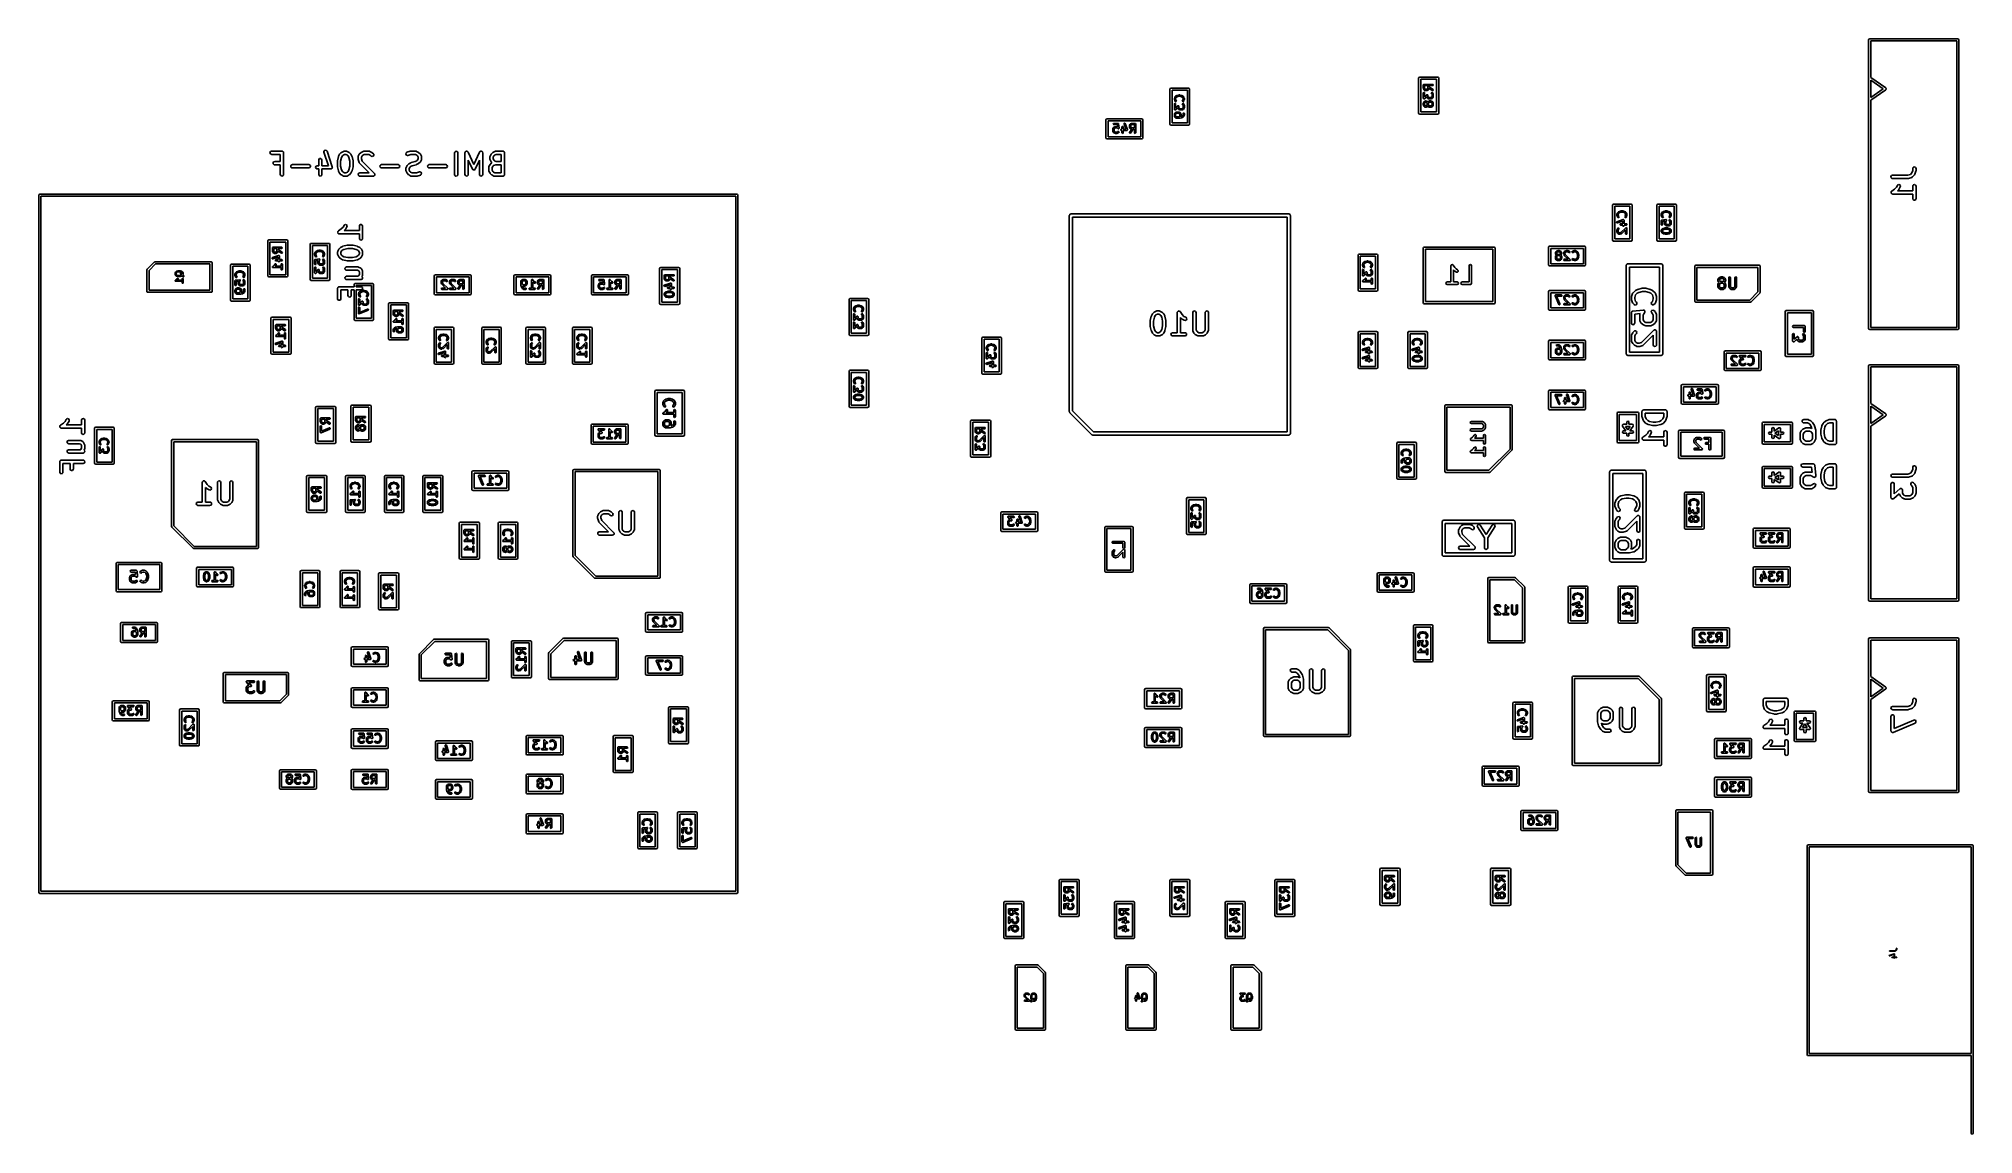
# Model space of a CAD drawing. Extents: x 3.98 to 7.47, y -4.96 to -2.98.
import ezdxf

# ---------------------------------------------------------------- set-up
doc = ezdxf.new("R2010")
doc.units = 0
doc.header["$MEASUREMENT"] = 0
doc.layers.add('BLACK', color=7, linetype='CONTINUOUS')

msp = doc.modelspace()

# ---------------------------------------------------------------- linework, layer by layer
at = {"layer": 'BLACK', "linetype": 'CONTINUOUS'}
for p, q in [((7.28371, -2.98669), (7.28429, -2.9853)), ((7.28371, -3.50834), (7.28371, -2.98669)), ((7.28429, -2.9853), (7.28568, -2.98472)), ((7.28568, -2.98472), (7.44513, -2.98472)), ((7.28765, -2.98866), (7.28765, -3.05457)), ((7.44316, -2.98866), (7.28765, -2.98866)), ((7.44316, -3.50638), (7.44316, -2.98866)), ((7.44513, -2.98472), (7.44652, -2.9853)), ((7.44652, -2.9853), (7.4471, -2.98669)), ((7.4471, -2.98669), (7.4471, -3.50834)), ((6.02096, -3.07602), (6.02153, -3.07463)), ((6.02096, -3.13901), (6.02096, -3.07602)), ((6.02153, -3.07463), (6.02293, -3.07405)), ((6.02293, -3.07405), (6.05442, -3.07405)), ((6.05442, -3.07405), (6.05581, -3.07463)), ((6.05581, -3.07463), (6.05639, -3.07602)), ((6.05639, -3.07602), (6.05639, -3.13901)), ((6.47047, -3.05602), (6.47104, -3.05463)), ((6.47047, -3.11901), (6.47047, -3.05602)), ((6.47104, -3.05463), (6.47243, -3.05405)), ((6.47243, -3.05405), (6.50491, -3.05405)), ((6.4744, -3.05799), (6.4744, -3.11704)), ((6.50295, -3.05799), (6.4744, -3.05799)), ((6.47887, -3.06839), (6.47922, -3.06756)), ((6.47887, -3.07439), (6.47887, -3.06839)), ((6.47898, -3.07465), (6.47887, -3.07439)), ((6.47899, -3.07492), (6.47898, -3.07465)), ((6.47974, -3.07642), (6.47899, -3.07492)), ((6.47922, -3.06756), (6.48005, -3.06721)), ((6.47989, -3.07655), (6.47974, -3.07642)), ((6.47997, -3.07673), (6.47989, -3.07655)), ((6.48072, -3.07748), (6.47997, -3.07673)), ((6.48005, -3.06721), (6.4958, -3.06721)), ((6.48123, -3.06958), (6.48123, -3.07411)), ((6.48712, -3.06958), (6.48123, -3.06958)), ((6.48123, -3.07411), (6.48177, -3.07519)), ((6.48177, -3.07519), (6.48225, -3.07567)), ((6.48225, -3.07567), (6.48333, -3.07621)), ((6.48333, -3.07621), (6.48502, -3.07621)), ((6.48502, -3.07621), (6.4861, -3.07567)), ((6.4861, -3.07567), (6.48658, -3.07519)), ((6.48658, -3.07519), (6.48712, -3.07411)), ((6.48712, -3.07411), (6.48712, -3.06958)), ((6.48839, -3.07673), (6.48764, -3.07748)), ((6.48846, -3.07655), (6.48839, -3.07673)), ((6.48861, -3.07642), (6.48846, -3.07655)), ((6.48936, -3.07492), (6.48861, -3.07642)), ((6.48938, -3.07465), (6.48936, -3.07492)), ((6.48947, -3.07441), (6.48938, -3.07465)), ((6.49512, -3.07836), (6.48947, -3.07441)), ((6.4958, -3.06958), (6.48948, -3.06958)), ((6.48948, -3.06958), (6.48948, -3.07153)), ((6.48948, -3.07153), (6.49648, -3.07643)), ((6.4958, -3.06721), (6.49663, -3.06756)), ((6.49663, -3.06923), (6.4958, -3.06958)), ((6.49648, -3.07643), (6.49696, -3.07719)), ((6.49663, -3.06756), (6.49698, -3.06839)), ((6.49698, -3.06839), (6.49663, -3.06923)), ((6.49696, -3.07719), (6.49677, -3.07807)), ((6.50295, -3.11704), (6.50295, -3.05799)), ((6.50491, -3.05405), (6.50631, -3.05463)), ((6.50631, -3.05463), (6.50688, -3.05602)), ((6.50688, -3.05602), (6.50688, -3.11901)), ((7.28765, -3.05457), (7.31466, -3.07367)), ((7.31011, -3.07527), (7.28765, -3.05939)), ((7.28765, -3.05939), (7.28765, -3.09115)), ((7.28765, -3.09115), (7.31011, -3.07527)), ((7.31466, -3.07688), (7.28765, -3.09598)), ((7.31466, -3.07367), (7.31484, -3.07395)), ((7.31484, -3.07659), (7.31466, -3.07688)), ((7.31484, -3.07395), (7.31513, -3.07414)), ((7.31513, -3.07641), (7.31484, -3.07659)), ((7.31513, -3.07414), (7.31523, -3.07457)), ((7.31523, -3.07598), (7.31513, -3.07641)), ((7.31523, -3.07457), (7.31546, -3.07494)), ((7.31546, -3.07561), (7.31523, -3.07598)), ((7.31546, -3.07494), (7.31539, -3.07527)), ((7.31539, -3.07527), (7.31546, -3.07561)), ((6.0249, -3.07799), (6.0249, -3.13704)), ((6.05245, -3.07799), (6.0249, -3.07799)), ((6.02887, -3.09289), (6.02894, -3.09271)), ((6.02887, -3.09439), (6.02887, -3.09289)), ((6.02894, -3.09457), (6.02887, -3.09439)), ((6.02887, -3.10264), (6.02922, -3.10181)), ((6.02887, -3.11239), (6.02887, -3.10264)), ((6.02893, -3.09252), (6.02968, -3.09027)), ((6.02894, -3.09271), (6.02893, -3.09252)), ((6.02893, -3.09477), (6.02894, -3.09457)), ((6.02968, -3.09702), (6.02893, -3.09477)), ((6.02922, -3.10181), (6.03005, -3.10146)), ((6.02968, -3.09027), (6.02986, -3.09006)), ((6.02986, -3.09722), (6.02968, -3.09702)), ((6.02986, -3.09006), (6.02997, -3.08981)), ((6.02997, -3.09748), (6.02986, -3.09722)), ((6.02997, -3.08981), (6.03147, -3.08831)), ((6.03072, -3.09823), (6.02997, -3.09748)), ((6.03005, -3.10146), (6.03089, -3.10181)), ((6.03155, -3.09857), (6.03072, -3.09823)), ((6.03497, -3.10965), (6.03083, -3.11328)), ((6.03089, -3.10181), (6.03123, -3.10264)), ((6.03183, -3.09128), (6.03123, -3.09309)), ((6.03123, -3.09309), (6.03123, -3.0942)), ((6.03123, -3.0942), (6.03183, -3.09601)), ((6.03123, -3.10264), (6.03123, -3.10979)), ((6.03123, -3.10979), (6.03527, -3.10625)), ((6.03147, -3.08831), (6.03165, -3.08823)), ((6.03239, -3.09823), (6.03155, -3.09857)), ((6.03165, -3.08823), (6.03177, -3.08809)), ((6.03177, -3.08809), (6.03327, -3.08734)), ((6.033, -3.09011), (6.03183, -3.09128)), ((6.03183, -3.09601), (6.03239, -3.09656)), ((6.03239, -3.09656), (6.03273, -3.09739)), ((6.03273, -3.09739), (6.03239, -3.09823)), ((6.03421, -3.08951), (6.033, -3.09011)), ((6.03327, -3.08734), (6.03341, -3.08733)), ((6.03341, -3.08733), (6.03351, -3.08725)), ((6.03351, -3.08725), (6.03651, -3.0865)), ((6.03695, -3.08883), (6.03421, -3.08951)), ((6.03499, -3.10992), (6.03497, -3.10965)), ((6.03574, -3.11142), (6.03499, -3.10992)), ((6.03527, -3.10625), (6.03567, -3.10612)), ((6.03567, -3.10612), (6.03605, -3.10596)), ((6.03589, -3.11155), (6.03574, -3.11142)), ((6.03596, -3.11173), (6.03589, -3.11155)), ((6.03671, -3.11248), (6.03596, -3.11173)), ((6.03605, -3.10596), (6.03609, -3.10598)), ((6.03609, -3.10598), (6.03613, -3.10596)), ((6.03613, -3.10596), (6.0365, -3.10615)), ((6.0365, -3.10615), (6.03689, -3.10631)), ((6.03651, -3.0865), (6.03666, -3.08652)), ((6.03666, -3.08652), (6.0368, -3.08646)), ((6.0368, -3.08646), (6.03905, -3.08646)), ((6.03689, -3.10631), (6.0369, -3.10635)), ((6.0369, -3.10635), (6.03694, -3.10636)), ((6.03694, -3.10636), (6.03707, -3.10676)), ((6.0389, -3.08883), (6.03695, -3.08883)), ((6.03707, -3.10676), (6.03723, -3.10714)), ((6.03723, -3.10714), (6.03723, -3.10911)), ((6.03723, -3.10911), (6.03777, -3.11019)), ((6.03777, -3.11019), (6.03825, -3.11067)), ((6.03825, -3.11067), (6.03933, -3.11121)), ((6.04164, -3.08951), (6.0389, -3.08883)), ((6.03905, -3.08646), (6.03919, -3.08652)), ((6.03919, -3.08652), (6.03934, -3.0865)), ((6.03933, -3.11121), (6.04252, -3.11121)), ((6.03934, -3.0865), (6.04234, -3.08725)), ((6.04285, -3.09011), (6.04164, -3.08951)), ((6.04234, -3.08725), (6.04244, -3.08733)), ((6.04244, -3.08733), (6.04258, -3.08734)), ((6.04252, -3.11121), (6.0436, -3.11067)), ((6.04258, -3.08734), (6.04408, -3.08809)), ((6.04402, -3.09128), (6.04285, -3.09011)), ((6.04312, -3.09739), (6.04346, -3.09656)), ((6.04346, -3.09823), (6.04312, -3.09739)), ((6.04312, -3.10264), (6.04346, -3.10181)), ((6.04346, -3.10348), (6.04312, -3.10264)), ((6.04346, -3.09656), (6.04402, -3.09601)), ((6.0443, -3.09857), (6.04346, -3.09823)), ((6.04346, -3.10181), (6.0443, -3.10146)), ((6.04408, -3.10409), (6.04346, -3.10348)), ((6.0436, -3.11067), (6.04408, -3.11019)), ((6.04462, -3.09309), (6.04402, -3.09128)), ((6.04402, -3.09601), (6.04462, -3.0942)), ((6.04408, -3.08809), (6.0442, -3.08823)), ((6.04462, -3.10517), (6.04408, -3.10409)), ((6.04408, -3.11019), (6.04462, -3.10911)), ((6.0442, -3.08823), (6.04438, -3.08831)), ((6.04513, -3.09823), (6.0443, -3.09857)), ((6.0443, -3.10146), (6.04513, -3.10181)), ((6.04438, -3.08831), (6.04588, -3.08981)), ((6.04462, -3.0942), (6.04462, -3.09309)), ((6.04462, -3.10911), (6.04462, -3.10517)), ((6.04588, -3.09748), (6.04513, -3.09823)), ((6.04513, -3.10181), (6.04588, -3.10256)), ((6.04588, -3.11173), (6.04513, -3.11248)), ((6.04588, -3.08981), (6.04599, -3.09006)), ((6.04599, -3.09722), (6.04588, -3.09748)), ((6.04588, -3.10256), (6.04596, -3.10274)), ((6.04596, -3.11155), (6.04588, -3.11173)), ((6.04596, -3.10274), (6.04611, -3.10286)), ((6.04611, -3.11142), (6.04596, -3.11155)), ((6.04599, -3.09006), (6.04617, -3.09027)), ((6.04617, -3.09702), (6.04599, -3.09722)), ((6.04611, -3.10286), (6.04686, -3.10436)), ((6.04686, -3.10992), (6.04611, -3.11142)), ((6.04617, -3.09027), (6.04692, -3.09252)), ((6.04692, -3.09477), (6.04617, -3.09702)), ((6.04686, -3.10436), (6.04687, -3.10464)), ((6.04687, -3.10965), (6.04686, -3.10992)), ((6.04687, -3.10464), (6.04698, -3.10489)), ((6.04698, -3.10939), (6.04687, -3.10965)), ((6.04692, -3.09252), (6.04691, -3.09271)), ((6.04691, -3.09271), (6.04698, -3.09289)), ((6.04698, -3.09439), (6.04691, -3.09457)), ((6.04691, -3.09457), (6.04692, -3.09477)), ((6.04698, -3.09289), (6.04698, -3.09439)), ((6.04698, -3.10489), (6.04698, -3.10939)), ((6.05245, -3.13704), (6.05245, -3.07799)), ((6.47887, -3.08264), (6.47922, -3.08181)), ((6.47887, -3.09239), (6.47887, -3.08264)), ((6.47903, -3.09278), (6.47887, -3.09239)), ((6.47887, -3.10139), (6.47898, -3.10114)), ((6.47887, -3.10439), (6.47887, -3.10139)), ((6.47898, -3.10464), (6.47887, -3.10439)), ((6.47898, -3.10114), (6.47899, -3.10086)), ((6.47899, -3.10492), (6.47898, -3.10464)), ((6.47899, -3.10086), (6.47974, -3.09936)), ((6.47974, -3.10642), (6.47899, -3.10492)), ((6.47916, -3.09317), (6.47903, -3.09278)), ((6.4792, -3.09319), (6.47916, -3.09317)), ((6.47922, -3.09323), (6.4792, -3.09319)), ((6.47922, -3.08181), (6.48005, -3.08146)), ((6.4796, -3.09339), (6.47922, -3.09323)), ((6.47997, -3.09357), (6.4796, -3.09339)), ((6.47974, -3.09936), (6.47989, -3.09923)), ((6.47989, -3.10655), (6.47974, -3.10642)), ((6.47989, -3.09923), (6.47997, -3.09906)), ((6.47997, -3.10672), (6.47989, -3.10655)), ((6.48001, -3.09356), (6.47997, -3.09357)), ((6.47997, -3.09906), (6.48072, -3.09831)), ((6.48072, -3.10747), (6.47997, -3.10672)), ((6.48005, -3.09357), (6.48001, -3.09356)), ((6.48005, -3.08146), (6.48089, -3.08181)), ((6.48044, -3.09341), (6.48005, -3.09357)), ((6.48083, -3.09328), (6.48044, -3.09341)), ((6.4809, -3.07755), (6.48072, -3.07748)), ((6.48072, -3.09831), (6.4809, -3.09823)), ((6.4809, -3.10755), (6.48072, -3.10747)), ((6.48497, -3.08965), (6.48083, -3.09328)), ((6.48089, -3.08181), (6.48123, -3.08264)), ((6.48102, -3.0777), (6.4809, -3.07755)), ((6.4809, -3.09823), (6.48102, -3.09808)), ((6.48102, -3.1077), (6.4809, -3.10755)), ((6.48252, -3.07845), (6.48102, -3.0777)), ((6.48102, -3.09808), (6.48252, -3.09733)), ((6.48252, -3.10845), (6.48102, -3.1077)), ((6.48123, -3.08264), (6.48123, -3.08979)), ((6.48123, -3.08979), (6.48527, -3.08625)), ((6.48177, -3.10059), (6.48123, -3.10167)), ((6.48123, -3.10167), (6.48123, -3.10411)), ((6.48123, -3.10411), (6.48177, -3.10519)), ((6.48225, -3.10011), (6.48177, -3.10059)), ((6.48177, -3.10519), (6.48225, -3.10567)), ((6.48333, -3.09957), (6.48225, -3.10011)), ((6.48225, -3.10567), (6.48333, -3.10621)), ((6.4828, -3.07847), (6.48252, -3.07845)), ((6.48252, -3.09733), (6.4828, -3.09731)), ((6.4828, -3.10847), (6.48252, -3.10845)), ((6.48305, -3.07857), (6.4828, -3.07847)), ((6.4828, -3.09731), (6.48305, -3.09721)), ((6.48305, -3.10857), (6.4828, -3.10847)), ((6.4853, -3.07857), (6.48305, -3.07857)), ((6.48305, -3.09721), (6.4838, -3.09721)), ((6.4838, -3.10857), (6.48305, -3.10857)), ((6.48352, -3.09957), (6.48333, -3.09957)), ((6.48333, -3.10621), (6.48352, -3.10621)), ((6.4846, -3.10011), (6.48352, -3.09957)), ((6.48352, -3.10621), (6.4846, -3.10567)), ((6.4838, -3.09721), (6.48405, -3.09731)), ((6.48405, -3.10847), (6.4838, -3.10857)), ((6.48405, -3.09731), (6.48433, -3.09733)), ((6.48433, -3.10845), (6.48405, -3.10847)), ((6.48433, -3.09733), (6.48583, -3.09808)), ((6.48583, -3.1077), (6.48433, -3.10845)), ((6.48508, -3.10059), (6.4846, -3.10011)), ((6.4846, -3.10567), (6.48508, -3.10519)), ((6.48499, -3.08992), (6.48497, -3.08965)), ((6.48574, -3.09142), (6.48499, -3.08992)), ((6.48562, -3.10167), (6.48508, -3.10059)), ((6.48508, -3.10519), (6.48562, -3.10411)), ((6.48527, -3.08625), (6.48567, -3.08612)), ((6.48555, -3.07847), (6.4853, -3.07857)), ((6.48583, -3.07845), (6.48555, -3.07847)), ((6.48562, -3.10411), (6.48562, -3.10167)), ((6.48567, -3.08612), (6.48605, -3.08596)), ((6.48589, -3.09155), (6.48574, -3.09142)), ((6.48733, -3.0777), (6.48583, -3.07845)), ((6.48583, -3.09808), (6.48596, -3.09823)), ((6.48596, -3.10755), (6.48583, -3.1077)), ((6.48596, -3.09173), (6.48589, -3.09155)), ((6.48671, -3.09248), (6.48596, -3.09173)), ((6.48596, -3.09823), (6.48614, -3.09831)), ((6.48614, -3.10747), (6.48596, -3.10755)), ((6.48605, -3.08596), (6.48609, -3.08598)), ((6.48609, -3.08598), (6.48613, -3.08596)), ((6.48613, -3.08596), (6.4865, -3.08615)), ((6.48614, -3.09831), (6.4868, -3.09897)), ((6.4868, -3.10681), (6.48614, -3.10747)), ((6.4865, -3.08615), (6.48689, -3.08631)), ((6.48689, -3.09255), (6.48671, -3.09248)), ((6.4868, -3.09897), (6.48746, -3.09831)), ((6.48746, -3.10747), (6.4868, -3.10681)), ((6.48689, -3.08631), (6.4869, -3.08635)), ((6.48702, -3.0927), (6.48689, -3.09255)), ((6.4869, -3.08635), (6.48694, -3.08636)), ((6.48694, -3.08636), (6.48707, -3.08676)), ((6.48852, -3.09345), (6.48702, -3.0927)), ((6.48707, -3.08676), (6.48723, -3.08714)), ((6.48723, -3.08714), (6.48723, -3.08911)), ((6.48723, -3.08911), (6.48777, -3.09019)), ((6.48746, -3.07755), (6.48733, -3.0777)), ((6.48764, -3.07748), (6.48746, -3.07755)), ((6.48746, -3.09831), (6.48764, -3.09823)), ((6.48764, -3.10755), (6.48746, -3.10747)), ((6.48764, -3.09823), (6.48777, -3.09808)), ((6.48777, -3.1077), (6.48764, -3.10755)), ((6.48777, -3.09019), (6.48825, -3.09067)), ((6.48777, -3.09808), (6.48927, -3.09733)), ((6.48927, -3.10845), (6.48777, -3.1077)), ((6.48852, -3.10059), (6.48798, -3.10167)), ((6.48798, -3.10167), (6.48798, -3.10411)), ((6.48798, -3.10411), (6.48852, -3.10519)), ((6.48825, -3.09067), (6.48933, -3.09121)), ((6.4888, -3.09347), (6.48852, -3.09345)), ((6.489, -3.10011), (6.48852, -3.10059)), ((6.48852, -3.10519), (6.489, -3.10567)), ((6.48905, -3.09357), (6.4888, -3.09347)), ((6.49008, -3.09957), (6.489, -3.10011)), ((6.489, -3.10567), (6.49008, -3.10621)), ((6.4928, -3.09357), (6.48905, -3.09357)), ((6.48927, -3.09733), (6.48955, -3.09731)), ((6.48955, -3.10847), (6.48927, -3.10845)), ((6.48933, -3.09121), (6.49252, -3.09121)), ((6.48955, -3.09731), (6.4898, -3.09721)), ((6.4898, -3.10857), (6.48955, -3.10847)), ((6.4898, -3.09721), (6.4928, -3.09721)), ((6.4928, -3.10857), (6.4898, -3.10857)), ((6.49252, -3.09957), (6.49008, -3.09957)), ((6.49008, -3.10621), (6.49252, -3.10621)), ((6.49252, -3.09121), (6.4936, -3.09067)), ((6.4936, -3.10011), (6.49252, -3.09957)), ((6.49252, -3.10621), (6.4936, -3.10567)), ((6.49305, -3.09347), (6.4928, -3.09357)), ((6.4928, -3.09721), (6.49305, -3.09731)), ((6.49305, -3.10847), (6.4928, -3.10857)), ((6.49333, -3.09345), (6.49305, -3.09347)), ((6.49305, -3.09731), (6.49333, -3.09733)), ((6.49333, -3.10845), (6.49305, -3.10847)), ((6.49312, -3.08264), (6.49346, -3.08181)), ((6.49346, -3.08348), (6.49312, -3.08264)), ((6.49483, -3.0927), (6.49333, -3.09345)), ((6.49333, -3.09733), (6.49483, -3.09808)), ((6.49483, -3.1077), (6.49333, -3.10845)), ((6.49346, -3.08181), (6.4943, -3.08146)), ((6.49408, -3.08409), (6.49346, -3.08348)), ((6.4936, -3.09067), (6.49408, -3.09019)), ((6.49408, -3.10059), (6.4936, -3.10011)), ((6.4936, -3.10567), (6.49408, -3.10519)), ((6.49462, -3.08517), (6.49408, -3.08409)), ((6.49408, -3.09019), (6.49462, -3.08911)), ((6.49462, -3.10167), (6.49408, -3.10059)), ((6.49408, -3.10519), (6.49462, -3.10411)), ((6.4943, -3.08146), (6.49513, -3.08181)), ((6.49462, -3.08911), (6.49462, -3.08517)), ((6.49462, -3.10411), (6.49462, -3.10167)), ((6.49495, -3.09255), (6.49483, -3.0927)), ((6.49483, -3.09808), (6.49495, -3.09823)), ((6.49495, -3.10755), (6.49483, -3.1077)), ((6.49513, -3.09248), (6.49495, -3.09255)), ((6.49495, -3.09823), (6.49513, -3.09831)), ((6.49513, -3.10747), (6.49495, -3.10755)), ((6.496, -3.07856), (6.49512, -3.07836)), ((6.49513, -3.08181), (6.49588, -3.08256)), ((6.49588, -3.09173), (6.49513, -3.09248)), ((6.49513, -3.09831), (6.49588, -3.09906)), ((6.49588, -3.10672), (6.49513, -3.10747)), ((6.49588, -3.08256), (6.49596, -3.08274)), ((6.49596, -3.09155), (6.49588, -3.09173)), ((6.49588, -3.09906), (6.49596, -3.09923)), ((6.49596, -3.10655), (6.49588, -3.10672)), ((6.49596, -3.08274), (6.49611, -3.08286)), ((6.49611, -3.09142), (6.49596, -3.09155)), ((6.49596, -3.09923), (6.49611, -3.09936)), ((6.49611, -3.10642), (6.49596, -3.10655)), ((6.49677, -3.07807), (6.496, -3.07856)), ((6.49611, -3.08286), (6.49686, -3.08436)), ((6.49686, -3.08992), (6.49611, -3.09142)), ((6.49611, -3.09936), (6.49686, -3.10086)), ((6.49686, -3.10492), (6.49611, -3.10642)), ((6.49686, -3.08436), (6.49687, -3.08464)), ((6.49687, -3.08965), (6.49686, -3.08992)), ((6.49686, -3.10086), (6.49687, -3.10114)), ((6.49687, -3.10464), (6.49686, -3.10492)), ((6.49687, -3.08464), (6.49698, -3.08489)), ((6.49698, -3.08939), (6.49687, -3.08965)), ((6.49687, -3.10114), (6.49698, -3.10139)), ((6.49698, -3.10439), (6.49687, -3.10464)), ((6.49698, -3.08489), (6.49698, -3.08939)), ((6.49698, -3.10139), (6.49698, -3.10439)), ((7.28765, -3.09598), (7.28765, -3.50638)), ((5.90521, -3.13128), (5.90579, -3.12988)), ((5.90521, -3.16376), (5.90521, -3.13128)), ((5.90579, -3.12988), (5.90718, -3.12931)), ((5.90718, -3.12931), (5.97017, -3.12931)), ((5.90915, -3.13325), (5.90915, -3.16179)), ((5.9682, -3.13325), (5.90915, -3.13325)), ((5.91775, -3.14736), (5.9185, -3.14586)), ((5.91837, -3.13889), (5.91872, -3.13806)), ((5.91872, -3.13973), (5.91837, -3.13889)), ((5.9185, -3.14586), (5.91864, -3.14574)), ((5.91864, -3.14574), (5.91872, -3.14556)), ((5.91872, -3.13806), (5.91955, -3.13771)), ((5.91955, -3.14007), (5.91872, -3.13973)), ((5.91872, -3.14556), (5.91947, -3.14481)), ((5.91947, -3.14481), (5.91965, -3.14473)), ((5.91955, -3.13771), (5.92705, -3.13771)), ((5.92598, -3.14007), (5.91955, -3.14007)), ((5.91965, -3.14473), (5.91977, -3.14459)), ((5.91977, -3.14459), (5.92127, -3.14384)), ((5.92052, -3.14709), (5.91998, -3.14817)), ((5.921, -3.14661), (5.92052, -3.14709)), ((5.92208, -3.14607), (5.921, -3.14661)), ((5.92127, -3.14384), (5.92155, -3.14382)), ((5.92155, -3.14382), (5.9218, -3.14371)), ((5.9218, -3.14371), (5.92555, -3.14371)), ((5.92527, -3.14607), (5.92208, -3.14607)), ((5.92635, -3.14661), (5.92527, -3.14607)), ((5.92555, -3.14371), (5.92581, -3.14382)), ((5.92581, -3.14382), (5.92608, -3.14384)), ((5.92637, -3.14398), (5.92598, -3.14007)), ((5.92608, -3.14384), (5.92637, -3.14398)), ((5.92697, -3.14723), (5.92635, -3.14661)), ((5.92705, -3.13771), (5.92742, -3.13786)), ((5.92742, -3.13786), (5.9278, -3.13798)), ((5.9278, -3.13798), (5.92783, -3.13803)), ((5.92783, -3.13803), (5.92789, -3.13806)), ((5.92789, -3.13806), (5.92804, -3.13842)), ((5.92804, -3.13842), (5.92823, -3.13878)), ((5.92823, -3.13878), (5.92898, -3.14627)), ((5.92872, -3.14714), (5.92866, -3.14717)), ((5.92883, -3.14676), (5.92872, -3.14714)), ((5.92898, -3.14639), (5.92883, -3.14676)), ((5.92898, -3.14627), (5.92896, -3.14633)), ((5.92896, -3.14633), (5.92898, -3.14639)), ((5.93412, -3.14414), (5.93447, -3.14331)), ((5.93412, -3.14821), (5.93412, -3.14414)), ((5.93447, -3.14331), (5.9353, -3.14296)), ((5.9353, -3.14296), (5.93614, -3.14331)), ((5.93614, -3.14331), (5.93648, -3.14414)), ((5.93648, -3.14414), (5.93648, -3.14821)), ((5.93793, -3.13852), (5.93799, -3.13761)), ((5.94116, -3.14821), (5.93793, -3.13852)), ((5.93799, -3.13761), (5.93868, -3.13702)), ((5.93868, -3.13702), (5.93958, -3.13709)), ((5.93958, -3.13709), (5.94017, -3.13777)), ((5.94017, -3.13777), (5.94392, -3.14902)), ((5.94762, -3.14189), (5.94772, -3.14164)), ((5.94762, -3.14414), (5.94762, -3.14189)), ((5.94772, -3.1444), (5.94762, -3.14414)), ((5.94772, -3.14164), (5.94774, -3.14136)), ((5.94774, -3.14467), (5.94772, -3.1444)), ((5.94774, -3.14136), (5.94849, -3.13986)), ((5.94849, -3.14617), (5.94774, -3.14467)), ((5.94849, -3.13986), (5.94864, -3.13974)), ((5.94864, -3.1463), (5.94849, -3.14617)), ((5.94864, -3.13974), (5.94871, -3.13956)), ((5.94871, -3.14648), (5.94864, -3.1463)), ((5.94871, -3.13956), (5.94946, -3.13881)), ((5.94946, -3.14723), (5.94871, -3.14648)), ((5.94946, -3.13881), (5.94964, -3.13873)), ((5.94964, -3.13873), (5.94977, -3.13859)), ((5.94977, -3.13859), (5.95127, -3.13784)), ((5.95052, -3.14109), (5.94998, -3.14217)), ((5.94998, -3.14217), (5.94998, -3.14386)), ((5.94998, -3.14386), (5.95052, -3.14494)), ((5.951, -3.14061), (5.95052, -3.14109)), ((5.95052, -3.14494), (5.951, -3.14542)), ((5.95208, -3.14007), (5.951, -3.14061)), ((5.951, -3.14542), (5.95208, -3.14596)), ((5.95127, -3.13784), (5.95154, -3.13782)), ((5.95154, -3.13782), (5.9518, -3.13771)), ((5.9518, -3.13771), (5.9578, -3.13771)), ((5.95662, -3.14007), (5.95208, -3.14007)), ((5.95208, -3.14596), (5.95662, -3.14596)), ((5.95662, -3.14596), (5.95662, -3.14007)), ((5.9578, -3.13771), (5.95863, -3.13806)), ((5.95863, -3.13806), (5.95898, -3.13889)), ((5.95898, -3.13889), (5.95898, -3.15464)), ((5.9682, -3.16179), (5.9682, -3.13325)), ((5.97017, -3.12931), (5.97156, -3.12988)), ((5.97156, -3.12988), (5.97214, -3.13128)), ((5.97214, -3.13128), (5.97214, -3.16376)), ((6.02153, -3.1404), (6.02096, -3.13901)), ((6.02293, -3.14098), (6.02153, -3.1404)), ((6.05442, -3.14098), (6.02293, -3.14098)), ((6.0249, -3.13704), (6.05245, -3.13704)), ((6.02903, -3.11278), (6.02887, -3.11239)), ((6.02887, -3.12139), (6.02897, -3.12114)), ((6.02887, -3.12439), (6.02887, -3.12139)), ((6.02897, -3.12464), (6.02887, -3.12439)), ((6.02897, -3.12114), (6.02899, -3.12086)), ((6.02899, -3.12492), (6.02897, -3.12464)), ((6.02899, -3.12086), (6.02974, -3.11936)), ((6.02974, -3.12642), (6.02899, -3.12492)), ((6.02916, -3.11317), (6.02903, -3.11278)), ((6.0292, -3.11319), (6.02916, -3.11317)), ((6.02922, -3.11323), (6.0292, -3.11319)), ((6.0296, -3.11339), (6.02922, -3.11323)), ((6.02997, -3.11357), (6.0296, -3.11339)), ((6.02974, -3.11936), (6.02989, -3.11923)), ((6.02989, -3.12655), (6.02974, -3.12642)), ((6.02989, -3.11923), (6.02997, -3.11906)), ((6.02997, -3.12672), (6.02989, -3.12655)), ((6.03001, -3.11356), (6.02997, -3.11357)), ((6.02997, -3.11906), (6.03072, -3.11831)), ((6.03072, -3.12747), (6.02997, -3.12672)), ((6.03005, -3.11357), (6.03001, -3.11356)), ((6.03044, -3.11341), (6.03005, -3.11357)), ((6.03083, -3.11328), (6.03044, -3.11341)), ((6.03072, -3.11831), (6.0309, -3.11823)), ((6.0309, -3.12755), (6.03072, -3.12747)), ((6.0309, -3.11823), (6.03102, -3.11808)), ((6.03102, -3.1277), (6.0309, -3.12755)), ((6.03102, -3.11808), (6.03252, -3.11733)), ((6.03252, -3.12845), (6.03102, -3.1277)), ((6.03177, -3.12059), (6.03123, -3.12167)), ((6.03123, -3.12167), (6.03123, -3.12411)), ((6.03123, -3.12411), (6.03177, -3.12519)), ((6.03225, -3.12011), (6.03177, -3.12059)), ((6.03177, -3.12519), (6.03225, -3.12567)), ((6.03333, -3.11957), (6.03225, -3.12011)), ((6.03225, -3.12567), (6.03333, -3.12621)), ((6.03252, -3.11733), (6.0328, -3.11731)), ((6.0328, -3.12847), (6.03252, -3.12845)), ((6.0328, -3.11731), (6.03305, -3.11721)), ((6.03305, -3.12857), (6.0328, -3.12847)), ((6.03305, -3.11721), (6.0368, -3.11721)), ((6.03905, -3.12857), (6.03305, -3.12857)), ((6.03652, -3.11957), (6.03333, -3.11957)), ((6.03333, -3.12621), (6.03652, -3.12621)), ((6.0376, -3.12011), (6.03652, -3.11957)), ((6.03652, -3.12621), (6.0376, -3.12567)), ((6.03689, -3.11255), (6.03671, -3.11248)), ((6.0368, -3.11721), (6.03705, -3.11731)), ((6.03702, -3.1127), (6.03689, -3.11255)), ((6.03852, -3.11345), (6.03702, -3.1127)), ((6.03705, -3.11731), (6.03733, -3.11733)), ((6.03733, -3.11733), (6.03883, -3.11808)), ((6.03808, -3.12059), (6.0376, -3.12011)), ((6.0376, -3.12567), (6.03808, -3.12519)), ((6.03862, -3.12167), (6.03808, -3.12059)), ((6.03808, -3.12519), (6.03862, -3.12411)), ((6.0388, -3.11347), (6.03852, -3.11345)), ((6.03862, -3.12411), (6.03862, -3.12167)), ((6.03905, -3.11357), (6.0388, -3.11347)), ((6.03883, -3.11808), (6.03896, -3.11823)), ((6.03896, -3.11823), (6.03914, -3.11831)), ((6.0428, -3.11357), (6.03905, -3.11357)), ((6.03919, -3.12851), (6.03905, -3.12857)), ((6.03914, -3.11831), (6.03988, -3.11906)), ((6.03934, -3.12854), (6.03919, -3.12851)), ((6.04234, -3.12779), (6.03934, -3.12854)), ((6.03988, -3.11906), (6.03996, -3.11923)), ((6.03996, -3.11923), (6.04011, -3.11936)), ((6.04011, -3.11936), (6.04086, -3.12086)), ((6.04086, -3.12492), (6.0404, -3.12583)), ((6.0404, -3.12583), (6.04156, -3.12554)), ((6.04086, -3.12086), (6.04088, -3.12114)), ((6.04088, -3.12464), (6.04086, -3.12492)), ((6.04088, -3.12114), (6.04098, -3.12139)), ((6.04098, -3.12439), (6.04088, -3.12464)), ((6.04098, -3.12139), (6.04098, -3.12439)), ((6.04156, -3.12554), (6.04355, -3.12422)), ((6.0425, -3.12766), (6.04234, -3.12779)), ((6.0427, -3.12762), (6.0425, -3.12766)), ((6.04495, -3.12612), (6.0427, -3.12762)), ((6.04305, -3.11347), (6.0428, -3.11357)), ((6.04333, -3.11345), (6.04305, -3.11347)), ((6.04483, -3.1127), (6.04333, -3.11345)), ((6.04355, -3.12422), (6.04408, -3.12369)), ((6.04408, -3.12369), (6.04462, -3.12261)), ((6.04462, -3.11989), (6.04496, -3.11906)), ((6.04462, -3.12261), (6.04462, -3.11989)), ((6.04495, -3.11255), (6.04483, -3.1127)), ((6.04513, -3.11248), (6.04495, -3.11255)), ((6.04502, -3.12602), (6.04495, -3.12612)), ((6.04496, -3.11906), (6.0458, -3.11871)), ((6.04513, -3.12597), (6.04502, -3.12602)), ((6.04588, -3.12522), (6.04513, -3.12597)), ((6.0458, -3.11871), (6.04663, -3.11906)), ((6.04596, -3.12505), (6.04588, -3.12522)), ((6.04611, -3.12492), (6.04596, -3.12505)), ((6.04686, -3.12342), (6.04611, -3.12492)), ((6.04663, -3.11906), (6.04698, -3.11989)), ((6.04687, -3.12314), (6.04686, -3.12342)), ((6.04698, -3.12289), (6.04687, -3.12314)), ((6.04698, -3.11989), (6.04698, -3.12289)), ((6.05581, -3.1404), (6.05442, -3.14098)), ((6.05639, -3.13901), (6.05581, -3.1404)), ((6.47104, -3.1204), (6.47047, -3.11901)), ((6.47243, -3.12098), (6.47104, -3.1204)), ((6.50491, -3.12098), (6.47243, -3.12098)), ((6.4744, -3.11704), (6.50295, -3.11704)), ((6.50631, -3.1204), (6.50491, -3.12098)), ((6.50688, -3.11901), (6.50631, -3.1204)), ((5.90579, -3.16515), (5.90521, -3.16376)), ((5.90718, -3.16573), (5.90579, -3.16515)), ((5.97017, -3.16573), (5.90718, -3.16573)), ((5.90915, -3.16179), (5.9682, -3.16179)), ((5.91762, -3.14789), (5.91773, -3.14764)), ((5.91762, -3.15164), (5.91762, -3.14789)), ((5.91773, -3.1519), (5.91762, -3.15164)), ((5.91773, -3.14764), (5.91775, -3.14736)), ((5.91775, -3.15217), (5.91773, -3.1519)), ((5.9185, -3.15367), (5.91775, -3.15217)), ((5.91864, -3.1538), (5.9185, -3.15367)), ((5.91872, -3.15398), (5.91864, -3.1538)), ((5.91947, -3.15473), (5.91872, -3.15398)), ((5.91965, -3.1548), (5.91947, -3.15473)), ((5.91977, -3.15495), (5.91965, -3.1548)), ((5.92127, -3.1557), (5.91977, -3.15495)), ((5.91998, -3.14817), (5.91998, -3.15136)), ((5.91998, -3.15136), (5.92052, -3.15244)), ((5.92052, -3.15244), (5.921, -3.15292)), ((5.921, -3.15292), (5.92208, -3.15346)), ((5.92155, -3.15572), (5.92127, -3.1557)), ((5.9218, -3.15582), (5.92155, -3.15572)), ((5.92555, -3.15582), (5.9218, -3.15582)), ((5.92208, -3.15346), (5.92527, -3.15346)), ((5.92527, -3.15346), (5.92635, -3.15292)), ((5.92581, -3.15572), (5.92555, -3.15582)), ((5.92608, -3.1557), (5.92581, -3.15572)), ((5.92758, -3.15495), (5.92608, -3.1557)), ((5.92635, -3.15292), (5.92697, -3.15231)), ((5.92702, -3.14725), (5.92697, -3.14723)), ((5.92697, -3.15231), (5.9278, -3.15196)), ((5.92705, -3.14731), (5.92702, -3.14725)), ((5.92743, -3.14742), (5.92705, -3.14731)), ((5.9278, -3.14757), (5.92743, -3.14742)), ((5.92771, -3.1548), (5.92758, -3.15495)), ((5.92789, -3.15473), (5.92771, -3.1548)), ((5.92786, -3.14755), (5.9278, -3.14757)), ((5.9278, -3.15196), (5.92864, -3.15231)), ((5.92792, -3.14757), (5.92786, -3.14755)), ((5.92864, -3.15398), (5.92789, -3.15473)), ((5.92827, -3.14738), (5.92792, -3.14757)), ((5.92864, -3.14723), (5.92827, -3.14738)), ((5.92866, -3.14717), (5.92864, -3.14723)), ((5.92864, -3.15231), (5.92898, -3.15314)), ((5.92898, -3.15314), (5.92864, -3.15398)), ((5.93187, -3.14939), (5.93222, -3.14856)), ((5.93222, -3.15023), (5.93187, -3.14939)), ((5.93222, -3.14856), (5.93305, -3.14821)), ((5.93305, -3.15057), (5.93222, -3.15023)), ((5.93305, -3.14821), (5.93412, -3.14821)), ((5.93412, -3.15057), (5.93305, -3.15057)), ((5.93412, -3.15464), (5.93412, -3.15057)), ((5.93447, -3.15548), (5.93412, -3.15464)), ((5.9353, -3.15582), (5.93447, -3.15548)), ((5.93614, -3.15548), (5.9353, -3.15582)), ((5.93648, -3.15464), (5.93614, -3.15548)), ((5.93648, -3.14821), (5.94116, -3.14821)), ((5.9428, -3.15057), (5.93648, -3.15057)), ((5.93648, -3.15057), (5.93648, -3.15464)), ((5.94298, -3.1505), (5.9428, -3.15057)), ((5.94317, -3.15051), (5.94298, -3.1505)), ((5.94338, -3.15033), (5.94317, -3.15051)), ((5.94363, -3.15023), (5.94338, -3.15033)), ((5.94371, -3.15005), (5.94363, -3.15023)), ((5.94386, -3.14992), (5.94371, -3.15005)), ((5.94388, -3.14965), (5.94386, -3.14992)), ((5.94398, -3.14939), (5.94388, -3.14965)), ((5.94392, -3.14902), (5.94391, -3.14921)), ((5.94391, -3.14921), (5.94398, -3.14939)), ((5.94764, -3.15485), (5.94783, -3.15396)), ((5.94812, -3.15561), (5.94764, -3.15485)), ((5.94783, -3.15396), (5.95178, -3.14832)), ((5.949, -3.1558), (5.94812, -3.15561)), ((5.94977, -3.15532), (5.949, -3.1558)), ((5.94964, -3.1473), (5.94946, -3.14723)), ((5.94977, -3.14745), (5.94964, -3.1473)), ((5.95127, -3.1482), (5.94977, -3.14745)), ((5.95466, -3.14832), (5.94977, -3.15532)), ((5.95154, -3.14822), (5.95127, -3.1482)), ((5.95178, -3.14832), (5.95154, -3.14822)), ((5.95662, -3.14832), (5.95466, -3.14832)), ((5.95662, -3.15464), (5.95662, -3.14832)), ((5.95696, -3.15548), (5.95662, -3.15464)), ((5.9578, -3.15582), (5.95696, -3.15548)), ((5.95863, -3.15548), (5.9578, -3.15582)), ((5.95898, -3.15464), (5.95863, -3.15548)), ((5.97156, -3.16515), (5.97017, -3.16573)), ((5.97214, -3.16376), (5.97156, -3.16515)), ((4.39423, -3.1904), (4.39524, -3.18866)), ((4.39458, -3.19239), (4.39423, -3.1904)), ((4.39612, -3.19369), (4.39458, -3.19239)), ((4.39524, -3.18866), (4.39713, -3.18796)), ((4.39713, -3.19387), (4.39612, -3.19369)), ((4.39713, -3.18796), (4.41588, -3.18796)), ((4.41293, -3.19387), (4.39713, -3.19387)), ((4.39985, -3.20915), (4.40086, -3.2074)), ((4.4002, -3.21114), (4.39985, -3.20915)), ((4.40175, -3.21244), (4.4002, -3.21114)), ((4.40086, -3.2074), (4.40276, -3.20671)), ((4.40276, -3.21262), (4.40175, -3.21244)), ((4.40276, -3.20671), (4.41293, -3.20671)), ((4.41293, -3.21262), (4.40276, -3.21262)), ((4.41293, -3.20671), (4.41293, -3.19387)), ((4.41293, -3.23029), (4.41293, -3.21262)), ((4.41588, -3.18796), (4.41626, -3.18803)), ((4.41626, -3.18803), (4.41639, -3.18801)), ((4.41639, -3.18801), (4.41651, -3.18808)), ((4.41651, -3.18808), (4.41689, -3.18814)), ((4.41689, -3.18814), (4.41748, -3.18864)), ((4.41748, -3.18864), (4.41814, -3.18902)), ((4.41814, -3.18902), (4.41823, -3.18927)), ((4.41823, -3.18927), (4.41844, -3.18944)), ((4.41844, -3.18944), (4.41857, -3.1902)), ((4.41857, -3.1902), (4.41883, -3.19092)), ((4.41883, -3.19092), (4.41883, -3.23029)), ((4.43172, -3.21478), (4.43273, -3.21303)), ((4.43207, -3.21677), (4.43172, -3.21478)), ((4.43362, -3.21806), (4.43207, -3.21677)), ((4.43273, -3.21303), (4.43463, -3.21234)), ((4.43463, -3.21234), (4.46463, -3.21234)), ((4.46463, -3.21234), (4.46564, -3.21251)), ((4.46564, -3.21251), (4.46718, -3.21381)), ((4.46753, -3.2158), (4.46652, -3.21755)), ((4.46718, -3.21381), (4.46753, -3.2158)), ((4.47672, -3.21665), (4.47773, -3.2149)), ((4.47707, -3.21864), (4.47672, -3.21665)), ((4.47773, -3.2149), (4.47962, -3.21421)), ((4.47962, -3.21421), (4.48229, -3.21421)), ((4.48229, -3.20404), (4.48247, -3.20303)), ((4.48229, -3.21421), (4.48229, -3.20404)), ((4.48247, -3.20303), (4.48377, -3.20148)), ((4.48377, -3.20148), (4.48576, -3.20113)), ((4.48576, -3.20113), (4.48751, -3.20214)), ((4.48751, -3.20214), (4.4882, -3.20404)), ((4.4882, -3.20404), (4.4882, -3.21421)), ((4.4882, -3.21421), (4.4999, -3.21421)), ((4.49167, -3.18896), (4.49241, -3.18708)), ((4.49182, -3.18998), (4.49167, -3.18896)), ((4.4999, -3.21421), (4.49182, -3.18998)), ((4.49241, -3.18708), (4.49419, -3.18612)), ((4.49419, -3.18612), (4.49617, -3.18653)), ((4.49617, -3.18653), (4.49742, -3.18811)), ((4.49742, -3.18811), (4.5068, -3.21623)), ((4.5068, -3.21623), (4.50695, -3.21724)), ((4.51604, -3.20592), (4.51614, -3.20534)), ((4.51604, -3.21529), (4.51604, -3.20592)), ((4.51609, -3.21542), (4.51604, -3.21529)), ((4.51613, -3.21601), (4.51609, -3.21542)), ((4.51613, -3.2052), (4.518, -3.1977)), ((4.51614, -3.20534), (4.51613, -3.2052)), ((4.518, -3.2235), (4.51613, -3.21601)), ((4.518, -3.1977), (4.51821, -3.19724)), ((4.51821, -3.19724), (4.51823, -3.1971)), ((4.51823, -3.1971), (4.5201, -3.19335)), ((4.5201, -3.19335), (4.52063, -3.19264)), ((4.52063, -3.19264), (4.52066, -3.19258)), ((4.52066, -3.19258), (4.52253, -3.1907)), ((4.52365, -3.19945), (4.52195, -3.20628)), ((4.52195, -3.20628), (4.52195, -3.21493)), ((4.52195, -3.21493), (4.52365, -3.22176)), ((4.52253, -3.1907), (4.52325, -3.1902)), ((4.52325, -3.1902), (4.5233, -3.19015)), ((4.5233, -3.19015), (4.52705, -3.18828)), ((4.52517, -3.19642), (4.52365, -3.19945)), ((4.52637, -3.19522), (4.52517, -3.19642)), ((4.52906, -3.19387), (4.52637, -3.19522)), ((4.52705, -3.18828), (4.52803, -3.18798)), ((4.52803, -3.18798), (4.5282, -3.18803)), ((4.5282, -3.18803), (4.52837, -3.18796)), ((4.52837, -3.18796), (4.53212, -3.18796)), ((4.53142, -3.19387), (4.52906, -3.19387)), ((4.53412, -3.19522), (4.53142, -3.19387)), ((4.53212, -3.18796), (4.53313, -3.18814)), ((4.53313, -3.18814), (4.53326, -3.18826)), ((4.53326, -3.18826), (4.53344, -3.18828)), ((4.53344, -3.18828), (4.53719, -3.19015)), ((4.53531, -3.19642), (4.53412, -3.19522)), ((4.53683, -3.19945), (4.53531, -3.19642)), ((4.53854, -3.20628), (4.53683, -3.19945)), ((4.53683, -3.22176), (4.53854, -3.21493)), ((4.53719, -3.19015), (4.5379, -3.19068)), ((4.5379, -3.19068), (4.53795, -3.1907)), ((4.53795, -3.1907), (4.53983, -3.19258)), ((4.53854, -3.21493), (4.53854, -3.20628)), ((4.53983, -3.19258), (4.54034, -3.1933)), ((4.54034, -3.1933), (4.54038, -3.19335)), ((4.54038, -3.19335), (4.54226, -3.1971)), ((4.54226, -3.1971), (4.5424, -3.19758)), ((4.5424, -3.19758), (4.54248, -3.1977)), ((4.54248, -3.1977), (4.54436, -3.2052)), ((4.54436, -3.21601), (4.54248, -3.2235)), ((4.54444, -3.21529), (4.54434, -3.21587)), ((4.54434, -3.21587), (4.54436, -3.21601)), ((4.54436, -3.2052), (4.5444, -3.20579)), ((4.5444, -3.20579), (4.54444, -3.20592)), ((4.54444, -3.20592), (4.54444, -3.21529)), ((4.55354, -3.19842), (4.55371, -3.19741)), ((4.55354, -3.20217), (4.55354, -3.19842)), ((4.55356, -3.20223), (4.55354, -3.20217)), ((4.55369, -3.2031), (4.55356, -3.20223)), ((4.55556, -3.20872), (4.55369, -3.2031)), ((4.55371, -3.19741), (4.55383, -3.19727)), ((4.55383, -3.19727), (4.55385, -3.1971)), ((4.55385, -3.1971), (4.55572, -3.19335)), ((4.55567, -3.20886), (4.55556, -3.20872)), ((4.55569, -3.20904), (4.55567, -3.20886)), ((4.55628, -3.20988), (4.55569, -3.20904)), ((4.55572, -3.19335), (4.55625, -3.19264)), ((4.55625, -3.19264), (4.55628, -3.19258)), ((4.55628, -3.19258), (4.55815, -3.1907)), ((4.57373, -3.22733), (4.55628, -3.20988)), ((4.55815, -3.1907), (4.55887, -3.1902)), ((4.55887, -3.1902), (4.55892, -3.19015)), ((4.55892, -3.19015), (4.56267, -3.18828)), ((4.56079, -3.19642), (4.55944, -3.19911)), ((4.55944, -3.19911), (4.55944, -3.20169)), ((4.55944, -3.20169), (4.56094, -3.2062)), ((4.56199, -3.19522), (4.56079, -3.19642)), ((4.56094, -3.2062), (4.58295, -3.2282)), ((4.56468, -3.19387), (4.56199, -3.19522)), ((4.56267, -3.18828), (4.56365, -3.18798)), ((4.56365, -3.18798), (4.56382, -3.18803)), ((4.56382, -3.18803), (4.56399, -3.18796)), ((4.56399, -3.18796), (4.57336, -3.18796)), ((4.57266, -3.19387), (4.56468, -3.19387)), ((4.57536, -3.19522), (4.57266, -3.19387)), ((4.57336, -3.18796), (4.57437, -3.18814)), ((4.57437, -3.18814), (4.57451, -3.18826)), ((4.57451, -3.18826), (4.57468, -3.18828)), ((4.57468, -3.18828), (4.57843, -3.19015)), ((4.5769, -3.19676), (4.57536, -3.19522)), ((4.57873, -3.19761), (4.5769, -3.19676)), ((4.57843, -3.19015), (4.57914, -3.19068)), ((4.58068, -3.19709), (4.57873, -3.19761)), ((4.57914, -3.19068), (4.5792, -3.1907)), ((4.5792, -3.1907), (4.58107, -3.19258)), ((4.58184, -3.19543), (4.58068, -3.19709)), ((4.58107, -3.19258), (4.58166, -3.19342)), ((4.58166, -3.19342), (4.58184, -3.19543)), ((4.59295, -3.21478), (4.59396, -3.21303)), ((4.5933, -3.21677), (4.59295, -3.21478)), ((4.59485, -3.21806), (4.5933, -3.21677)), ((4.59396, -3.21303), (4.59586, -3.21234)), ((4.59586, -3.21234), (4.62586, -3.21234)), ((4.62586, -3.21234), (4.62687, -3.21251)), ((4.62687, -3.21251), (4.62841, -3.21381)), ((4.62876, -3.2158), (4.62775, -3.21755)), ((4.62841, -3.21381), (4.62876, -3.2158)), ((4.63981, -3.19323), (4.64021, -3.19125)), ((4.64077, -3.195), (4.63981, -3.19323)), ((4.64009, -3.21772), (4.64196, -3.21397)), ((4.64021, -3.19125), (4.64179, -3.18999)), ((4.64265, -3.19574), (4.64077, -3.195)), ((4.64179, -3.18999), (4.64742, -3.18812)), ((4.64196, -3.21397), (4.64249, -3.21326)), ((4.64249, -3.21326), (4.64251, -3.2132)), ((4.64251, -3.2132), (4.64439, -3.21133)), ((4.64366, -3.19559), (4.64265, -3.19574)), ((4.64883, -3.19387), (4.64366, -3.19559)), ((4.64439, -3.21133), (4.64511, -3.21082)), ((4.64511, -3.21082), (4.64516, -3.21077)), ((4.64516, -3.21077), (4.64891, -3.2089)), ((4.64703, -3.21704), (4.64568, -3.21974)), ((4.64823, -3.21584), (4.64703, -3.21704)), ((4.64742, -3.18812), (4.64829, -3.18799)), ((4.65126, -3.21433), (4.64823, -3.21584)), ((4.64829, -3.18799), (4.64835, -3.18796)), ((4.64835, -3.18796), (4.65773, -3.18796)), ((4.65703, -3.19387), (4.64883, -3.19387)), ((4.64891, -3.2089), (4.6494, -3.20875)), ((4.6494, -3.20875), (4.64951, -3.20868)), ((4.64951, -3.20868), (4.6567, -3.20688)), ((4.65844, -3.21253), (4.65126, -3.21433)), ((4.6567, -3.20688), (4.65973, -3.20536)), ((4.65973, -3.19522), (4.65703, -3.19387)), ((4.65773, -3.18796), (4.65874, -3.18814)), ((4.65856, -3.21245), (4.65844, -3.21253)), ((4.65905, -3.21231), (4.65856, -3.21245)), ((4.65874, -3.18814), (4.65887, -3.18826)), ((4.65887, -3.18826), (4.65905, -3.18828)), ((4.65905, -3.18828), (4.6628, -3.19015)), ((4.6628, -3.21043), (4.65905, -3.21231)), ((4.66092, -3.19642), (4.65973, -3.19522)), ((4.65973, -3.20536), (4.66092, -3.20417)), ((4.66227, -3.19911), (4.66092, -3.19642)), ((4.66092, -3.20417), (4.66227, -3.20147)), ((4.66227, -3.20147), (4.66227, -3.19911)), ((4.6628, -3.19015), (4.66351, -3.19068)), ((4.66284, -3.21038), (4.6628, -3.21043)), ((4.66356, -3.20988), (4.66284, -3.21038)), ((4.66351, -3.19068), (4.66356, -3.1907)), ((4.66356, -3.1907), (4.66544, -3.19258)), ((4.66544, -3.208), (4.66356, -3.20988)), ((4.66544, -3.19258), (4.66594, -3.1933)), ((4.66547, -3.20795), (4.66544, -3.208)), ((4.66599, -3.20724), (4.66547, -3.20795)), ((4.66594, -3.1933), (4.66599, -3.19335)), ((4.66599, -3.19335), (4.66787, -3.1971)), ((4.66787, -3.20349), (4.66599, -3.20724)), ((4.66787, -3.1971), (4.66816, -3.19808)), ((4.66789, -3.20331), (4.66787, -3.20349)), ((4.668, -3.20318), (4.66789, -3.20331)), ((4.66818, -3.20217), (4.668, -3.20318)), ((4.66816, -3.19808), (4.66812, -3.19825)), ((4.66812, -3.19825), (4.66818, -3.19842)), ((4.66818, -3.19842), (4.66818, -3.20217)), ((4.67919, -3.21478), (4.6802, -3.21303)), ((4.67954, -3.21677), (4.67919, -3.21478)), ((4.68109, -3.21806), (4.67954, -3.21677)), ((4.6802, -3.21303), (4.6821, -3.21234)), ((4.6821, -3.21234), (4.71209, -3.21234)), ((4.71209, -3.21234), (4.7131, -3.21251)), ((4.7131, -3.21251), (4.71465, -3.21381)), ((4.715, -3.2158), (4.71399, -3.21755)), ((4.71465, -3.21381), (4.715, -3.2158)), ((4.72789, -3.19092), (4.72807, -3.18991)), ((4.72789, -3.23029), (4.72789, -3.19092)), ((4.72807, -3.18991), (4.72937, -3.18836)), ((4.72937, -3.18836), (4.73135, -3.18801)), ((4.73135, -3.18801), (4.7331, -3.18902)), ((4.7331, -3.18902), (4.73379, -3.19092)), ((4.73379, -3.19092), (4.73379, -3.23029)), ((4.74664, -3.19092), (4.74682, -3.18991)), ((4.74664, -3.23029), (4.74664, -3.19092)), ((4.74682, -3.18991), (4.74707, -3.18961)), ((4.74707, -3.18961), (4.74717, -3.18922)), ((4.74717, -3.18922), (4.7477, -3.18885)), ((4.7477, -3.18885), (4.74811, -3.18836)), ((4.74811, -3.18836), (4.7485, -3.18829)), ((4.7485, -3.18829), (4.74882, -3.18807)), ((4.74882, -3.18807), (4.74947, -3.18812)), ((4.74947, -3.18812), (4.7501, -3.18801)), ((4.7501, -3.18801), (4.75044, -3.18821)), ((4.75044, -3.18821), (4.75084, -3.18824)), ((4.75084, -3.18824), (4.75129, -3.1887)), ((4.75129, -3.1887), (4.75185, -3.18902)), ((4.75185, -3.18902), (4.75199, -3.18939)), ((4.75199, -3.18939), (4.75227, -3.18967)), ((4.75227, -3.18967), (4.76271, -3.21206)), ((4.76004, -3.22029), (4.75254, -3.20423)), ((4.75254, -3.20423), (4.75254, -3.23029)), ((4.76271, -3.21206), (4.77316, -3.18967)), ((4.77288, -3.20423), (4.76539, -3.22029)), ((4.77288, -3.23029), (4.77288, -3.20423)), ((4.77316, -3.18967), (4.77375, -3.18883)), ((4.77375, -3.18883), (4.77411, -3.18866)), ((4.77411, -3.18866), (4.77436, -3.18836)), ((4.77436, -3.18836), (4.775, -3.18825)), ((4.775, -3.18825), (4.77558, -3.18798)), ((4.77558, -3.18798), (4.77596, -3.18808)), ((4.77596, -3.18808), (4.77635, -3.18801)), ((4.77635, -3.18801), (4.77691, -3.18833)), ((4.77691, -3.18833), (4.77753, -3.1885)), ((4.77753, -3.1885), (4.77776, -3.18882)), ((4.77776, -3.18882), (4.7781, -3.18902)), ((4.7781, -3.18902), (4.77832, -3.18963)), ((4.77832, -3.18963), (4.77869, -3.19015)), ((4.77869, -3.19015), (4.77865, -3.19055)), ((4.77865, -3.19055), (4.77879, -3.19092)), ((4.77879, -3.19092), (4.77879, -3.23029)), ((4.78976, -3.21716), (4.78993, -3.21615)), ((4.78993, -3.21615), (4.79005, -3.21602)), ((4.79005, -3.21602), (4.79007, -3.21584)), ((4.79007, -3.21584), (4.79194, -3.21209)), ((4.79163, -3.19842), (4.79181, -3.19741)), ((4.79163, -3.20217), (4.79163, -3.19842)), ((4.79169, -3.20233), (4.79163, -3.20217)), ((4.79165, -3.2025), (4.79169, -3.20233)), ((4.79194, -3.20349), (4.79165, -3.2025)), ((4.79181, -3.19741), (4.79192, -3.19727)), ((4.79192, -3.19727), (4.79194, -3.1971)), ((4.79194, -3.1971), (4.79382, -3.19335)), ((4.79382, -3.20724), (4.79194, -3.20349)), ((4.79194, -3.21209), (4.79247, -3.21139)), ((4.79247, -3.21139), (4.7925, -3.21133)), ((4.7925, -3.21133), (4.79437, -3.20945)), ((4.79382, -3.19335), (4.79434, -3.19264)), ((4.79386, -3.20728), (4.79382, -3.20724)), ((4.79437, -3.208), (4.79386, -3.20728)), ((4.79434, -3.19264), (4.79437, -3.19258)), ((4.79437, -3.19258), (4.79625, -3.1907)), ((4.79523, -3.20886), (4.79437, -3.208)), ((4.79437, -3.20945), (4.79521, -3.20886)), ((4.79521, -3.20886), (4.79523, -3.20886)), ((4.79701, -3.21516), (4.79566, -3.21786)), ((4.79625, -3.1907), (4.79697, -3.1902)), ((4.79697, -3.1902), (4.79701, -3.19015)), ((4.79701, -3.19015), (4.80076, -3.18828)), ((4.79805, -3.21412), (4.79701, -3.21516)), ((4.79889, -3.19642), (4.79754, -3.19911)), ((4.79754, -3.19911), (4.79754, -3.20147)), ((4.79754, -3.20147), (4.79889, -3.20417)), ((4.80256, -3.21262), (4.79805, -3.21412)), ((4.80008, -3.19522), (4.79889, -3.19642)), ((4.79889, -3.20417), (4.80008, -3.20536)), ((4.80278, -3.19387), (4.80008, -3.19522)), ((4.80008, -3.20536), (4.80278, -3.20671)), ((4.80076, -3.18828), (4.80175, -3.18798)), ((4.80175, -3.18798), (4.80192, -3.18803)), ((4.80192, -3.18803), (4.80208, -3.18796)), ((4.80208, -3.18796), (4.81521, -3.18796)), ((4.81225, -3.21262), (4.80256, -3.21262)), ((4.81225, -3.19387), (4.80278, -3.19387)), ((4.80278, -3.20671), (4.81225, -3.20671)), ((4.81225, -3.20671), (4.81225, -3.19387)), ((4.81225, -3.22733), (4.81225, -3.21262)), ((4.81521, -3.18796), (4.81559, -3.18803)), ((4.81559, -3.18803), (4.81572, -3.18801)), ((4.81572, -3.18801), (4.81583, -3.18808)), ((4.81583, -3.18808), (4.81622, -3.18814)), ((4.81622, -3.18814), (4.8168, -3.18864)), ((4.8168, -3.18864), (4.81747, -3.18902)), ((4.81747, -3.18902), (4.81756, -3.18927)), ((4.81756, -3.18927), (4.81776, -3.18944)), ((4.81776, -3.18944), (4.8179, -3.1902)), ((4.8179, -3.1902), (4.81816, -3.19092)), ((4.81816, -3.19092), (4.81816, -3.23029)), ((7.36371, -3.21839), (7.36501, -3.21684)), ((7.36501, -3.21684), (7.367, -3.21649)), ((7.367, -3.21649), (7.36875, -3.2175)), ((4.41362, -3.23219), (4.41293, -3.23029)), ((4.41537, -3.2332), (4.41362, -3.23219)), ((4.41736, -3.23284), (4.41537, -3.2332)), ((4.41866, -3.2313), (4.41736, -3.23284)), ((4.41883, -3.23029), (4.41866, -3.2313)), ((4.43463, -3.21824), (4.43362, -3.21806)), ((4.46463, -3.21824), (4.43463, -3.21824)), ((4.46652, -3.21755), (4.46463, -3.21824)), ((4.47861, -3.21994), (4.47707, -3.21864)), ((4.47962, -3.22012), (4.47861, -3.21994)), ((4.48229, -3.22012), (4.47962, -3.22012)), ((4.48229, -3.23029), (4.48229, -3.22012)), ((4.48299, -3.23219), (4.48229, -3.23029)), ((4.48473, -3.2332), (4.48299, -3.23219)), ((4.48672, -3.23284), (4.48473, -3.2332)), ((4.48802, -3.2313), (4.48672, -3.23284)), ((4.4882, -3.23029), (4.48802, -3.2313)), ((4.504, -3.22012), (4.4882, -3.22012)), ((4.4882, -3.22012), (4.4882, -3.23029)), ((4.50421, -3.22004), (4.504, -3.22012)), ((4.50443, -3.22009), (4.50421, -3.22004)), ((4.50514, -3.2197), (4.50443, -3.22009)), ((4.50589, -3.21943), (4.50514, -3.2197)), ((4.50601, -3.21923), (4.50589, -3.21943)), ((4.5062, -3.21912), (4.50601, -3.21923)), ((4.5065, -3.21837), (4.5062, -3.21912)), ((4.5069, -3.21768), (4.5065, -3.21837)), ((4.50695, -3.21724), (4.50686, -3.21745)), ((4.50686, -3.21745), (4.5069, -3.21768)), ((4.51808, -3.22362), (4.518, -3.2235)), ((4.51823, -3.22411), (4.51808, -3.22362)), ((4.5201, -3.22786), (4.51823, -3.22411)), ((4.52015, -3.2279), (4.5201, -3.22786)), ((4.52066, -3.22863), (4.52015, -3.2279)), ((4.52253, -3.2305), (4.52066, -3.22863)), ((4.52259, -3.23053), (4.52253, -3.2305)), ((4.5233, -3.23105), (4.52259, -3.23053)), ((4.52705, -3.23293), (4.5233, -3.23105)), ((4.52365, -3.22176), (4.52517, -3.22479)), ((4.52517, -3.22479), (4.52637, -3.22599)), ((4.52637, -3.22599), (4.52906, -3.22733)), ((4.52722, -3.23295), (4.52705, -3.23293)), ((4.52736, -3.23306), (4.52722, -3.23295)), ((4.52837, -3.23324), (4.52736, -3.23306)), ((4.53212, -3.23324), (4.52837, -3.23324)), ((4.52906, -3.22733), (4.53142, -3.22733)), ((4.53142, -3.22733), (4.53412, -3.22599)), ((4.53228, -3.23318), (4.53212, -3.23324)), ((4.53245, -3.23322), (4.53228, -3.23318)), ((4.53344, -3.23293), (4.53245, -3.23322)), ((4.53719, -3.23105), (4.53344, -3.23293)), ((4.53412, -3.22599), (4.53531, -3.22479)), ((4.53531, -3.22479), (4.53683, -3.22176)), ((4.53723, -3.23101), (4.53719, -3.23105)), ((4.53795, -3.2305), (4.53723, -3.23101)), ((4.53983, -3.22863), (4.53795, -3.2305)), ((4.53986, -3.22857), (4.53983, -3.22863)), ((4.54038, -3.22786), (4.53986, -3.22857)), ((4.54226, -3.22411), (4.54038, -3.22786)), ((4.54227, -3.22397), (4.54226, -3.22411)), ((4.54248, -3.2235), (4.54227, -3.22397)), ((4.55358, -3.22977), (4.55459, -3.22803)), ((4.55393, -3.23176), (4.55358, -3.22977)), ((4.55548, -3.23306), (4.55393, -3.23176)), ((4.55459, -3.22803), (4.55649, -3.22733)), ((4.55649, -3.23324), (4.55548, -3.23306)), ((4.55649, -3.22733), (4.57373, -3.22733)), ((4.58086, -3.23324), (4.55649, -3.23324)), ((4.5817, -3.23294), (4.58086, -3.23324)), ((4.58255, -3.23271), (4.5817, -3.23294)), ((4.58263, -3.2326), (4.58255, -3.23271)), ((4.58276, -3.23255), (4.58263, -3.2326)), ((4.5832, -3.23178), (4.58276, -3.23255)), ((4.58295, -3.2282), (4.58332, -3.22873)), ((4.58371, -3.23105), (4.5832, -3.23178)), ((4.58332, -3.22873), (4.58342, -3.22881)), ((4.58342, -3.22881), (4.58343, -3.22889)), ((4.58343, -3.22889), (4.58354, -3.22904)), ((4.58354, -3.22904), (4.58361, -3.22992)), ((4.58361, -3.22992), (4.58377, -3.2308)), ((4.58377, -3.2308), (4.5837, -3.23092)), ((4.5837, -3.23092), (4.58371, -3.23105)), ((4.59586, -3.21824), (4.59485, -3.21806)), ((4.62586, -3.21824), (4.59586, -3.21824)), ((4.62775, -3.21755), (4.62586, -3.21824)), ((4.63978, -3.21904), (4.63995, -3.21803)), ((4.63978, -3.22279), (4.63978, -3.21904)), ((4.63984, -3.22295), (4.63978, -3.22279)), ((4.63979, -3.22313), (4.63984, -3.22295)), ((4.64009, -3.22411), (4.63979, -3.22313)), ((4.63995, -3.21803), (4.64007, -3.21789)), ((4.64007, -3.21789), (4.64009, -3.21772)), ((4.64196, -3.22786), (4.64009, -3.22411)), ((4.64201, -3.2279), (4.64196, -3.22786)), ((4.64251, -3.22863), (4.64201, -3.2279)), ((4.64439, -3.2305), (4.64251, -3.22863)), ((4.64445, -3.23053), (4.64439, -3.2305)), ((4.64516, -3.23105), (4.64445, -3.23053)), ((4.64891, -3.23293), (4.64516, -3.23105)), ((4.64568, -3.21974), (4.64568, -3.22209)), ((4.64568, -3.22209), (4.64703, -3.22479)), ((4.64703, -3.22479), (4.64823, -3.22599)), ((4.64823, -3.22599), (4.65092, -3.22733)), ((4.64908, -3.23295), (4.64891, -3.23293)), ((4.64922, -3.23306), (4.64908, -3.23295)), ((4.65023, -3.23324), (4.64922, -3.23306)), ((4.6596, -3.23324), (4.65023, -3.23324)), ((4.65092, -3.22733), (4.65912, -3.22733)), ((4.65912, -3.22733), (4.66429, -3.22561)), ((4.65966, -3.23322), (4.6596, -3.23324)), ((4.66053, -3.23309), (4.65966, -3.23322)), ((4.66616, -3.23121), (4.66053, -3.23309)), ((4.66429, -3.22561), (4.66531, -3.22546)), ((4.66531, -3.22546), (4.66718, -3.2262)), ((4.66774, -3.22996), (4.66616, -3.23121)), ((4.66718, -3.2262), (4.66815, -3.22798)), ((4.66815, -3.22798), (4.66774, -3.22996)), ((4.6821, -3.21824), (4.68109, -3.21806)), ((4.71209, -3.21824), (4.6821, -3.21824)), ((4.71399, -3.21755), (4.71209, -3.21824)), ((4.72858, -3.23219), (4.72789, -3.23029)), ((4.73033, -3.2332), (4.72858, -3.23219)), ((4.73232, -3.23284), (4.73033, -3.2332)), ((4.73362, -3.2313), (4.73232, -3.23284)), ((4.73379, -3.23029), (4.73362, -3.2313)), ((4.74733, -3.23219), (4.74664, -3.23029)), ((4.74908, -3.2332), (4.74733, -3.23219)), ((4.75107, -3.23284), (4.74908, -3.2332)), ((4.75236, -3.2313), (4.75107, -3.23284)), ((4.75254, -3.23029), (4.75236, -3.2313)), ((4.76058, -3.22083), (4.76004, -3.22029)), ((4.76102, -3.22146), (4.76058, -3.22083)), ((4.76128, -3.22153), (4.76102, -3.22146)), ((4.76147, -3.22172), (4.76128, -3.22153)), ((4.76223, -3.22178), (4.76147, -3.22172)), ((4.76297, -3.22198), (4.76223, -3.22178)), ((4.76321, -3.22187), (4.76297, -3.22198)), ((4.76348, -3.22189), (4.76321, -3.22187)), ((4.76411, -3.22145), (4.76348, -3.22189)), ((4.7648, -3.22113), (4.76411, -3.22145)), ((4.76502, -3.22081), (4.7648, -3.22113)), ((4.76513, -3.22073), (4.76502, -3.22081)), ((4.76517, -3.22061), (4.76513, -3.22073)), ((4.76539, -3.22029), (4.76517, -3.22061)), ((4.77357, -3.23219), (4.77288, -3.23029)), ((4.77532, -3.2332), (4.77357, -3.23219)), ((4.77731, -3.23284), (4.77532, -3.2332)), ((4.77861, -3.2313), (4.77731, -3.23284)), ((4.77879, -3.23029), (4.77861, -3.2313)), ((4.78976, -3.22279), (4.78976, -3.21716)), ((4.78982, -3.22295), (4.78976, -3.22279)), ((4.78978, -3.22313), (4.78982, -3.22295)), ((4.79007, -3.22411), (4.78978, -3.22313)), ((4.79194, -3.22786), (4.79007, -3.22411)), ((4.79199, -3.2279), (4.79194, -3.22786)), ((4.7925, -3.22863), (4.79199, -3.2279)), ((4.79437, -3.2305), (4.7925, -3.22863)), ((4.79443, -3.23053), (4.79437, -3.2305)), ((4.79514, -3.23105), (4.79443, -3.23053)), ((4.79889, -3.23293), (4.79514, -3.23105)), ((4.79566, -3.21786), (4.79566, -3.22209)), ((4.79566, -3.22209), (4.79701, -3.22479)), ((4.79701, -3.22479), (4.79821, -3.22599)), ((4.79821, -3.22599), (4.80091, -3.22733)), ((4.79906, -3.23295), (4.79889, -3.23293)), ((4.7992, -3.23306), (4.79906, -3.23295)), ((4.80021, -3.23324), (4.7992, -3.23306)), ((4.81521, -3.23324), (4.80021, -3.23324)), ((4.80091, -3.22733), (4.81225, -3.22733)), ((4.81593, -3.23298), (4.81521, -3.23324)), ((4.81668, -3.23284), (4.81593, -3.23298)), ((4.81685, -3.23264), (4.81668, -3.23284)), ((4.8171, -3.23255), (4.81685, -3.23264)), ((4.81749, -3.23189), (4.8171, -3.23255)), ((4.81798, -3.2313), (4.81749, -3.23189)), ((4.81805, -3.23091), (4.81798, -3.2313)), ((4.81811, -3.2308), (4.81805, -3.23091)), ((4.81816, -3.23029), (4.81809, -3.23067)), ((4.81809, -3.23067), (4.81811, -3.2308)), ((7.32421, -3.23388), (7.32522, -3.23213)), ((7.32456, -3.23587), (7.32421, -3.23388)), ((7.32611, -3.23717), (7.32456, -3.23587)), ((7.32522, -3.23213), (7.32712, -3.23144)), ((7.32712, -3.23735), (7.32611, -3.23717)), ((7.32712, -3.23144), (7.35476, -3.23144)), ((7.35524, -3.23735), (7.32712, -3.23735)), ((7.33406, -3.25327), (7.33572, -3.24995)), ((7.33572, -3.24995), (7.33633, -3.24912)), ((7.33633, -3.24912), (7.33819, -3.24832)), ((7.33819, -3.24832), (7.34012, -3.24889)), ((7.34012, -3.24889), (7.34124, -3.25058)), ((7.34124, -3.25058), (7.341, -3.25259)), ((7.35476, -3.23144), (7.35927, -3.22994)), ((7.3553, -3.23732), (7.35524, -3.23735)), ((7.35617, -3.23719), (7.3553, -3.23732)), ((7.36179, -3.23532), (7.35617, -3.23719)), ((7.35927, -3.22994), (7.36203, -3.22717)), ((7.36193, -3.23521), (7.36179, -3.23532)), ((7.36211, -3.23519), (7.36193, -3.23521)), ((7.36203, -3.22717), (7.36353, -3.22267)), ((7.36295, -3.23461), (7.36211, -3.23519)), ((7.3667, -3.23086), (7.36295, -3.23461)), ((7.36353, -3.2194), (7.36371, -3.21839)), ((7.36353, -3.22267), (7.36353, -3.2194)), ((7.36353, -3.25127), (7.36371, -3.25026)), ((7.36353, -3.25956), (7.36353, -3.25127)), ((7.36371, -3.25026), (7.36501, -3.24871)), ((7.36501, -3.24871), (7.367, -3.24836)), ((7.36677, -3.2307), (7.3667, -3.23086)), ((7.36692, -3.2306), (7.36677, -3.2307)), ((7.36741, -3.2297), (7.36692, -3.2306)), ((7.367, -3.24836), (7.36875, -3.24937)), ((7.36929, -3.22408), (7.36741, -3.2297)), ((7.36875, -3.2175), (7.36944, -3.2194)), ((7.36875, -3.24937), (7.36944, -3.25127)), ((7.36944, -3.22314), (7.36928, -3.22401)), ((7.36928, -3.22401), (7.36929, -3.22408)), ((7.36944, -3.2194), (7.36944, -3.22314)), ((7.36944, -3.25127), (7.36944, -3.27376)), ((3.97616, -3.2676), (3.97673, -3.2662)), ((3.97616, -4.52744), (3.97616, -3.2676)), ((3.97673, -3.2662), (3.97812, -3.26563)), ((3.97812, -3.26563), (5.23797, -3.26563)), ((3.98009, -3.26956), (3.98009, -4.52547)), ((5.236, -3.26956), (3.98009, -3.26956)), ((5.236, -4.52547), (5.236, -3.26956)), ((5.23797, -3.26563), (5.23936, -3.2662)), ((5.23936, -3.2662), (5.23993, -3.2676)), ((5.23993, -3.2676), (5.23993, -4.52744)), ((6.82096, -3.28551), (6.82153, -3.28412)), ((6.82096, -3.3485), (6.82096, -3.28551)), ((6.82153, -3.28412), (6.82293, -3.28354)), ((6.82293, -3.28354), (6.85442, -3.28354)), ((6.85442, -3.28354), (6.85581, -3.28412)), ((6.85581, -3.28412), (6.85639, -3.28551)), ((6.85639, -3.28551), (6.85639, -3.3485)), ((6.90096, -3.28551), (6.90153, -3.28412)), ((6.90096, -3.3485), (6.90096, -3.28551)), ((6.90153, -3.28412), (6.90293, -3.28354)), ((6.90293, -3.28354), (6.93442, -3.28354)), ((6.93442, -3.28354), (6.93581, -3.28412)), ((6.93581, -3.28412), (6.93639, -3.28551)), ((6.93639, -3.28551), (6.93639, -3.3485)), ((7.32421, -3.262), (7.32429, -3.26186)), ((7.32436, -3.26285), (7.32421, -3.262)), ((7.32428, -3.26169), (7.32479, -3.261)), ((7.32429, -3.26186), (7.32428, -3.26169)), ((7.32441, -3.2637), (7.32436, -3.26285)), ((7.32453, -3.26382), (7.32441, -3.2637)), ((7.32456, -3.26399), (7.32453, -3.26382)), ((7.32521, -3.26454), (7.32456, -3.26399)), ((7.32479, -3.261), (7.32522, -3.26025)), ((7.32581, -3.26516), (7.32521, -3.26454)), ((7.32522, -3.26025), (7.32538, -3.26019)), ((7.32538, -3.26019), (7.32548, -3.26006)), ((7.32548, -3.26006), (7.33086, -3.25647)), ((7.32598, -3.26518), (7.32581, -3.26516)), ((7.32611, -3.26529), (7.32598, -3.26518)), ((7.32712, -3.26547), (7.32611, -3.26529)), ((7.36353, -3.26547), (7.32712, -3.26547)), ((7.33086, -3.25647), (7.33406, -3.25327)), ((7.33858, -3.2571), (7.33612, -3.25956)), ((7.33612, -3.25956), (7.36353, -3.25956)), ((7.3386, -3.25705), (7.33858, -3.2571)), ((7.33913, -3.25634), (7.3386, -3.25705)), ((7.341, -3.25259), (7.33913, -3.25634)), ((7.36353, -3.27376), (7.36353, -3.26547)), ((7.36422, -3.27566), (7.36353, -3.27376)), ((7.36597, -3.27667), (7.36422, -3.27566)), ((7.36796, -3.27632), (7.36597, -3.27667)), ((7.36926, -3.27477), (7.36796, -3.27632)), ((7.36944, -3.27376), (7.36926, -3.27477)), ((4.52802, -3.32203), (4.52863, -3.3212)), ((4.52863, -3.3212), (4.53049, -3.3204)), ((4.53049, -3.3204), (4.53242, -3.32098)), ((4.53242, -3.32098), (4.53353, -3.32266)), ((4.55601, -3.32234), (4.55731, -3.32079)), ((4.55731, -3.32079), (4.5593, -3.32044)), ((4.5593, -3.32044), (4.56105, -3.32145)), ((4.56105, -3.32145), (4.56174, -3.32335)), ((5.83903, -3.30437), (5.8391, -3.30398)), ((5.83903, -3.6587), (5.83903, -3.30437)), ((5.83907, -3.30385), (5.83914, -3.30374)), ((5.8391, -3.30398), (5.83907, -3.30385)), ((5.83914, -3.30374), (5.83921, -3.30336)), ((5.83921, -3.30336), (5.8397, -3.30277)), ((5.8397, -3.30277), (5.84008, -3.30211)), ((5.84008, -3.30211), (5.84033, -3.30201)), ((5.84033, -3.30201), (5.84051, -3.30181)), ((5.84051, -3.30181), (5.84126, -3.30168)), ((5.84126, -3.30168), (5.84198, -3.30141)), ((5.84198, -3.30141), (6.23568, -3.30141)), ((5.84493, -3.30732), (5.84493, -3.65747)), ((6.23273, -3.30732), (5.84493, -3.30732)), ((6.23273, -3.69512), (6.23273, -3.30732)), ((6.23568, -3.30141), (6.23607, -3.30148)), ((6.23607, -3.30148), (6.2362, -3.30146)), ((6.2362, -3.30146), (6.23631, -3.30152)), ((6.23631, -3.30152), (6.23669, -3.30159)), ((6.23669, -3.30159), (6.23728, -3.30209)), ((6.23728, -3.30209), (6.23794, -3.30247)), ((6.23794, -3.30247), (6.23804, -3.30272)), ((6.23804, -3.30272), (6.23824, -3.30289)), ((6.23824, -3.30289), (6.23837, -3.30365)), ((6.23837, -3.30365), (6.23864, -3.30437)), ((6.23864, -3.30437), (6.23864, -3.69807)), ((6.8249, -3.28748), (6.8249, -3.34653)), ((6.85245, -3.28748), (6.8249, -3.28748)), ((6.82818, -3.317), (6.82824, -3.3161)), ((6.82877, -3.31769), (6.82818, -3.317)), ((6.82824, -3.3161), (6.82893, -3.31551)), ((6.82967, -3.31775), (6.82877, -3.31769)), ((6.82887, -3.30238), (6.82894, -3.3022)), ((6.82887, -3.30388), (6.82887, -3.30238)), ((6.82894, -3.30406), (6.82887, -3.30388)), ((6.82893, -3.30201), (6.82968, -3.29976)), ((6.82894, -3.3022), (6.82893, -3.30201)), ((6.82893, -3.30426), (6.82894, -3.30406)), ((6.82968, -3.3065), (6.82893, -3.30426)), ((6.82893, -3.31551), (6.84018, -3.31176)), ((6.83937, -3.31452), (6.82967, -3.31775)), ((6.82968, -3.29976), (6.82986, -3.29955)), ((6.82986, -3.30671), (6.82968, -3.3065)), ((6.82986, -3.29955), (6.82997, -3.2993)), ((6.82997, -3.30697), (6.82986, -3.30671)), ((6.82997, -3.2993), (6.83147, -3.2978)), ((6.83072, -3.30772), (6.82997, -3.30697)), ((6.83155, -3.30806), (6.83072, -3.30772)), ((6.83183, -3.30077), (6.83123, -3.30257)), ((6.83123, -3.30257), (6.83123, -3.30369)), ((6.83123, -3.30369), (6.83183, -3.30549)), ((6.83147, -3.2978), (6.83165, -3.29772)), ((6.83239, -3.30772), (6.83155, -3.30806)), ((6.83165, -3.29772), (6.83177, -3.29758)), ((6.83177, -3.29758), (6.83327, -3.29683)), ((6.833, -3.2996), (6.83183, -3.30077)), ((6.83183, -3.30549), (6.83239, -3.30605)), ((6.83239, -3.30605), (6.83273, -3.30688)), ((6.83273, -3.30688), (6.83239, -3.30772)), ((6.83421, -3.299), (6.833, -3.2996)), ((6.83327, -3.29683), (6.83341, -3.29682)), ((6.83341, -3.29682), (6.83351, -3.29674)), ((6.83351, -3.29674), (6.83651, -3.29599)), ((6.83412, -3.32038), (6.83447, -3.31954)), ((6.83447, -3.32121), (6.83412, -3.32038)), ((6.83695, -3.29831), (6.83421, -3.299)), ((6.83447, -3.31954), (6.8353, -3.3192)), ((6.8353, -3.32156), (6.83447, -3.32121)), ((6.8353, -3.3192), (6.83937, -3.3192)), ((6.83937, -3.32156), (6.8353, -3.32156)), ((6.83651, -3.29599), (6.83666, -3.29601)), ((6.83666, -3.29601), (6.8368, -3.29595)), ((6.8368, -3.29595), (6.83905, -3.29595)), ((6.8389, -3.29831), (6.83695, -3.29831)), ((6.84164, -3.299), (6.8389, -3.29831)), ((6.83905, -3.29595), (6.83919, -3.29601)), ((6.83919, -3.29601), (6.83934, -3.29599)), ((6.83934, -3.29599), (6.84234, -3.29674)), ((6.83937, -3.3192), (6.83937, -3.31452)), ((6.83937, -3.32263), (6.83937, -3.32156)), ((6.84018, -3.31176), (6.84037, -3.31177)), ((6.84037, -3.31177), (6.84055, -3.3117)), ((6.84055, -3.3117), (6.8408, -3.3118)), ((6.8408, -3.3118), (6.84108, -3.31182)), ((6.84108, -3.31182), (6.84121, -3.31197)), ((6.84121, -3.31197), (6.84138, -3.31205)), ((6.84138, -3.31205), (6.84149, -3.3123)), ((6.84149, -3.3123), (6.84167, -3.31251)), ((6.84285, -3.2996), (6.84164, -3.299)), ((6.84167, -3.31251), (6.84166, -3.3127)), ((6.84166, -3.3127), (6.84173, -3.31288)), ((6.84173, -3.31288), (6.84173, -3.3192)), ((6.84173, -3.3192), (6.8458, -3.3192)), ((6.8458, -3.32156), (6.84173, -3.32156)), ((6.84173, -3.32156), (6.84173, -3.32263)), ((6.84234, -3.29674), (6.84244, -3.29682)), ((6.84244, -3.29682), (6.84258, -3.29683)), ((6.84258, -3.29683), (6.84408, -3.29758)), ((6.84402, -3.30077), (6.84285, -3.2996)), ((6.84312, -3.30688), (6.84346, -3.30605)), ((6.84346, -3.30772), (6.84312, -3.30688)), ((6.84346, -3.30605), (6.84402, -3.30549)), ((6.8443, -3.30806), (6.84346, -3.30772)), ((6.84462, -3.30257), (6.84402, -3.30077)), ((6.84402, -3.30549), (6.84462, -3.30369)), ((6.84408, -3.29758), (6.8442, -3.29772)), ((6.8442, -3.29772), (6.84438, -3.2978)), ((6.84513, -3.30772), (6.8443, -3.30806)), ((6.84438, -3.2978), (6.84588, -3.2993)), ((6.84462, -3.30369), (6.84462, -3.30257)), ((6.84588, -3.30697), (6.84513, -3.30772)), ((6.8458, -3.3192), (6.84663, -3.31954)), ((6.84663, -3.32121), (6.8458, -3.32156)), ((6.84588, -3.2993), (6.84599, -3.29955)), ((6.84599, -3.30671), (6.84588, -3.30697)), ((6.84599, -3.29955), (6.84617, -3.29976)), ((6.84617, -3.3065), (6.84599, -3.30671)), ((6.84617, -3.29976), (6.84692, -3.30201)), ((6.84692, -3.30426), (6.84617, -3.3065)), ((6.84663, -3.31954), (6.84698, -3.32038)), ((6.84698, -3.32038), (6.84663, -3.32121)), ((6.84692, -3.30201), (6.84691, -3.3022)), ((6.84691, -3.3022), (6.84698, -3.30238)), ((6.84698, -3.30388), (6.84691, -3.30406)), ((6.84691, -3.30406), (6.84692, -3.30426)), ((6.84698, -3.30238), (6.84698, -3.30388)), ((6.85245, -3.34653), (6.85245, -3.28748)), ((6.9049, -3.28748), (6.9049, -3.34653)), ((6.93245, -3.28748), (6.9049, -3.28748)), ((6.90887, -3.30238), (6.90894, -3.3022)), ((6.90887, -3.30388), (6.90887, -3.30238)), ((6.90894, -3.30406), (6.90887, -3.30388)), ((6.90887, -3.31363), (6.90902, -3.31326)), ((6.90887, -3.32113), (6.90887, -3.31363)), ((6.90922, -3.32196), (6.90887, -3.32113)), ((6.90893, -3.30201), (6.90968, -3.29976)), ((6.90894, -3.3022), (6.90893, -3.30201)), ((6.90893, -3.30426), (6.90894, -3.30406)), ((6.90968, -3.3065), (6.90893, -3.30426)), ((6.90902, -3.31326), (6.90914, -3.31288)), ((6.90914, -3.31288), (6.90919, -3.31285)), ((6.90919, -3.31285), (6.90922, -3.3128)), ((6.90922, -3.3128), (6.90958, -3.31264)), ((6.91005, -3.32231), (6.90922, -3.32196)), ((6.90958, -3.31264), (6.90993, -3.31246)), ((6.90968, -3.29976), (6.90986, -3.29955)), ((6.90986, -3.30671), (6.90968, -3.3065)), ((6.90986, -3.29955), (6.90997, -3.2993)), ((6.90997, -3.30697), (6.90986, -3.30671)), ((6.90993, -3.31246), (6.91743, -3.31171)), ((6.90997, -3.2993), (6.91147, -3.2978)), ((6.91072, -3.30772), (6.90997, -3.30697)), ((6.91089, -3.32196), (6.91005, -3.32231)), ((6.91155, -3.30806), (6.91072, -3.30772)), ((6.91123, -3.32113), (6.91089, -3.32196)), ((6.91183, -3.30077), (6.91123, -3.30257)), ((6.91123, -3.30257), (6.91123, -3.30369)), ((6.91123, -3.30369), (6.91183, -3.30549)), ((6.91514, -3.31431), (6.91123, -3.3147)), ((6.91123, -3.3147), (6.91123, -3.32113)), ((6.91147, -3.2978), (6.91165, -3.29772)), ((6.91239, -3.30772), (6.91155, -3.30806)), ((6.91165, -3.29772), (6.91177, -3.29758)), ((6.91177, -3.29758), (6.91327, -3.29683)), ((6.913, -3.2996), (6.91183, -3.30077)), ((6.91183, -3.30549), (6.91239, -3.30605)), ((6.91239, -3.30605), (6.91273, -3.30688)), ((6.91273, -3.30688), (6.91239, -3.30772)), ((6.91421, -3.299), (6.913, -3.2996)), ((6.91327, -3.29683), (6.91341, -3.29682)), ((6.91341, -3.29682), (6.91351, -3.29674)), ((6.91351, -3.29674), (6.91651, -3.29599)), ((6.91695, -3.29831), (6.91421, -3.299)), ((6.91487, -3.31513), (6.91497, -3.31488)), ((6.91487, -3.31888), (6.91487, -3.31513)), ((6.91497, -3.31913), (6.91487, -3.31888)), ((6.91497, -3.31488), (6.91499, -3.3146)), ((6.91499, -3.31941), (6.91497, -3.31913)), ((6.91499, -3.3146), (6.91514, -3.31431)), ((6.91574, -3.32091), (6.91499, -3.31941)), ((6.91589, -3.32104), (6.91574, -3.32091)), ((6.91596, -3.32121), (6.91589, -3.32104)), ((6.91671, -3.32196), (6.91596, -3.32121)), ((6.91651, -3.29599), (6.91666, -3.29601)), ((6.91666, -3.29601), (6.9168, -3.29595)), ((6.91689, -3.32204), (6.91671, -3.32196)), ((6.9168, -3.29595), (6.91905, -3.29595)), ((6.9189, -3.29831), (6.91695, -3.29831)), ((6.91777, -3.31433), (6.91723, -3.31541)), ((6.91723, -3.31541), (6.91723, -3.3186)), ((6.91723, -3.3186), (6.91777, -3.31968)), ((6.91743, -3.31171), (6.91749, -3.31172)), ((6.91749, -3.31172), (6.91755, -3.3117)), ((6.91755, -3.3117), (6.91792, -3.31185)), ((6.91839, -3.31372), (6.91777, -3.31433)), ((6.91777, -3.31968), (6.91825, -3.32016)), ((6.91792, -3.31185), (6.9183, -3.31197)), ((6.91825, -3.32016), (6.91933, -3.3207)), ((6.9183, -3.31197), (6.91833, -3.31202)), ((6.91833, -3.31202), (6.91839, -3.31205)), ((6.91839, -3.31205), (6.91854, -3.31241)), ((6.91841, -3.31366), (6.91839, -3.31372)), ((6.91846, -3.31363), (6.91841, -3.31366)), ((6.91858, -3.31325), (6.91846, -3.31363)), ((6.91854, -3.31241), (6.91873, -3.31276)), ((6.91873, -3.31288), (6.91858, -3.31325)), ((6.91873, -3.31276), (6.91871, -3.31282)), ((6.91871, -3.31282), (6.91873, -3.31288)), ((6.92164, -3.299), (6.9189, -3.29831)), ((6.91905, -3.29595), (6.91919, -3.29601)), ((6.91919, -3.29601), (6.91934, -3.29599)), ((6.91933, -3.3207), (6.92252, -3.3207)), ((6.91934, -3.29599), (6.92234, -3.29674)), ((6.92285, -3.2996), (6.92164, -3.299)), ((6.92234, -3.29674), (6.92244, -3.29682)), ((6.92244, -3.29682), (6.92258, -3.29683)), ((6.92252, -3.3207), (6.9236, -3.32016)), ((6.92258, -3.29683), (6.92408, -3.29758)), ((6.92402, -3.30077), (6.92285, -3.2996)), ((6.92312, -3.30688), (6.92346, -3.30605)), ((6.92346, -3.30772), (6.92312, -3.30688)), ((6.92312, -3.31288), (6.92346, -3.31205)), ((6.92346, -3.31372), (6.92312, -3.31288)), ((6.92346, -3.30605), (6.92402, -3.30549)), ((6.9243, -3.30806), (6.92346, -3.30772)), ((6.92346, -3.31205), (6.9243, -3.3117)), ((6.92408, -3.31433), (6.92346, -3.31372)), ((6.9236, -3.32016), (6.92408, -3.31968)), ((6.92462, -3.30257), (6.92402, -3.30077)), ((6.92402, -3.30549), (6.92462, -3.30369)), ((6.92408, -3.29758), (6.9242, -3.29772)), ((6.92462, -3.31541), (6.92408, -3.31433)), ((6.92408, -3.31968), (6.92462, -3.3186)), ((6.9242, -3.29772), (6.92438, -3.2978)), ((6.92513, -3.30772), (6.9243, -3.30806)), ((6.9243, -3.3117), (6.92513, -3.31205)), ((6.92438, -3.2978), (6.92588, -3.2993)), ((6.92462, -3.30369), (6.92462, -3.30257)), ((6.92462, -3.3186), (6.92462, -3.31541)), ((6.92513, -3.32196), (6.92495, -3.32204)), ((6.92588, -3.30697), (6.92513, -3.30772)), ((6.92513, -3.31205), (6.92588, -3.3128)), ((6.92588, -3.32121), (6.92513, -3.32196)), ((6.92588, -3.2993), (6.92599, -3.29955)), ((6.92599, -3.30671), (6.92588, -3.30697)), ((6.92588, -3.3128), (6.92596, -3.31297)), ((6.92596, -3.32104), (6.92588, -3.32121)), ((6.92596, -3.31297), (6.92611, -3.3131)), ((6.92611, -3.32091), (6.92596, -3.32104)), ((6.92599, -3.29955), (6.92617, -3.29976)), ((6.92617, -3.3065), (6.92599, -3.30671)), ((6.92611, -3.3131), (6.92686, -3.3146)), ((6.92686, -3.31941), (6.92611, -3.32091)), ((6.92617, -3.29976), (6.92692, -3.30201)), ((6.92692, -3.30426), (6.92617, -3.3065)), ((6.92686, -3.3146), (6.92687, -3.31488)), ((6.92687, -3.31913), (6.92686, -3.31941)), ((6.92687, -3.31488), (6.92698, -3.31513)), ((6.92698, -3.31888), (6.92687, -3.31913)), ((6.92692, -3.30201), (6.92691, -3.3022)), ((6.92691, -3.3022), (6.92698, -3.30238)), ((6.92698, -3.30388), (6.92691, -3.30406)), ((6.92691, -3.30406), (6.92692, -3.30426)), ((6.92698, -3.30238), (6.92698, -3.30388)), ((6.92698, -3.31513), (6.92698, -3.31888)), ((6.93245, -3.34653), (6.93245, -3.28748)), ((4.39015, -3.35027), (4.39073, -3.34888)), ((4.39015, -3.41326), (4.39015, -3.35027)), ((4.39073, -3.34888), (4.39212, -3.3483)), ((4.39212, -3.3483), (4.4246, -3.3483)), ((4.39409, -3.35224), (4.39409, -3.4113)), ((4.42263, -3.35224), (4.39409, -3.35224)), ((4.42263, -3.4113), (4.42263, -3.35224)), ((4.4246, -3.3483), (4.42599, -3.34888)), ((4.42599, -3.34888), (4.42657, -3.35027)), ((4.42657, -3.35027), (4.42657, -3.41326)), ((4.46696, -3.35653), (4.46753, -3.35514)), ((4.46696, -3.41952), (4.46696, -3.35653)), ((4.46753, -3.35514), (4.46893, -3.35456)), ((4.46893, -3.35456), (4.50042, -3.35456)), ((4.50042, -3.35456), (4.50181, -3.35514)), ((4.50181, -3.35514), (4.50239, -3.35653)), ((4.50239, -3.35653), (4.50239, -3.41952)), ((4.51651, -3.33409), (4.51659, -3.33394)), ((4.51666, -3.33493), (4.51651, -3.33409)), ((4.51658, -3.33377), (4.51709, -3.33308)), ((4.51659, -3.33394), (4.51658, -3.33377)), ((4.51671, -3.33578), (4.51666, -3.33493)), ((4.51683, -3.33591), (4.51671, -3.33578)), ((4.51686, -3.33607), (4.51683, -3.33591)), ((4.51751, -3.33662), (4.51686, -3.33607)), ((4.51709, -3.33308), (4.51752, -3.33234)), ((4.51811, -3.33724), (4.51751, -3.33662)), ((4.51752, -3.33234), (4.51768, -3.33228)), ((4.51768, -3.33228), (4.51778, -3.33214)), ((4.51778, -3.33214), (4.52316, -3.32855)), ((4.51827, -3.33726), (4.51811, -3.33724)), ((4.5184, -3.33737), (4.51827, -3.33726)), ((4.51941, -3.33755), (4.5184, -3.33737)), ((4.55583, -3.33755), (4.51941, -3.33755)), ((4.52316, -3.32855), (4.52636, -3.32535)), ((4.52636, -3.32535), (4.52802, -3.32203)), ((4.53088, -3.32919), (4.52842, -3.33165)), ((4.52842, -3.33165), (4.55583, -3.33165)), ((4.5309, -3.32913), (4.53088, -3.32919)), ((4.53143, -3.32842), (4.5309, -3.32913)), ((4.5333, -3.32467), (4.53143, -3.32842)), ((4.53353, -3.32266), (4.5333, -3.32467)), ((4.55583, -3.32335), (4.55601, -3.32234)), ((4.55583, -3.33165), (4.55583, -3.32335)), ((4.55583, -3.34585), (4.55583, -3.33755)), ((4.55652, -3.34774), (4.55583, -3.34585)), ((4.55827, -3.34875), (4.55652, -3.34774)), ((4.56026, -3.3484), (4.55827, -3.34875)), ((4.56156, -3.34686), (4.56026, -3.3484)), ((4.56174, -3.34585), (4.56156, -3.34686)), ((4.56174, -3.32335), (4.56174, -3.34585)), ((6.82153, -3.34989), (6.82096, -3.3485)), ((6.82293, -3.35047), (6.82153, -3.34989)), ((6.85442, -3.35047), (6.82293, -3.35047)), ((6.8249, -3.34653), (6.85245, -3.34653)), ((6.82887, -3.33013), (6.82897, -3.32987)), ((6.82887, -3.33388), (6.82887, -3.33013)), ((6.82897, -3.33413), (6.82887, -3.33388)), ((6.82897, -3.32987), (6.82899, -3.3296)), ((6.82899, -3.33441), (6.82897, -3.33413)), ((6.82899, -3.3296), (6.82974, -3.3281)), ((6.82974, -3.33591), (6.82899, -3.33441)), ((6.82974, -3.3281), (6.82989, -3.32797)), ((6.82989, -3.33603), (6.82974, -3.33591)), ((6.82989, -3.32797), (6.82997, -3.32779)), ((6.82997, -3.33621), (6.82989, -3.33603)), ((6.82997, -3.32779), (6.83072, -3.32704)), ((6.83072, -3.33696), (6.82997, -3.33621)), ((6.83072, -3.32704), (6.83155, -3.3267)), ((6.8309, -3.33704), (6.83072, -3.33696)), ((6.83102, -3.33718), (6.8309, -3.33704)), ((6.83252, -3.33793), (6.83102, -3.33718)), ((6.83177, -3.32933), (6.83123, -3.33041)), ((6.83123, -3.33041), (6.83123, -3.3336)), ((6.83123, -3.3336), (6.83177, -3.33468)), ((6.83155, -3.3267), (6.83239, -3.32704)), ((6.83239, -3.32871), (6.83177, -3.32933)), ((6.83177, -3.33468), (6.83225, -3.33516)), ((6.83225, -3.33516), (6.83333, -3.3357)), ((6.83239, -3.32704), (6.83273, -3.32788)), ((6.83273, -3.32788), (6.83239, -3.32871)), ((6.8328, -3.33795), (6.83252, -3.33793)), ((6.83305, -3.33806), (6.8328, -3.33795)), ((6.83455, -3.33806), (6.83305, -3.33806)), ((6.83333, -3.3357), (6.83436, -3.3357)), ((6.83436, -3.3357), (6.83616, -3.3351)), ((6.83473, -3.33798), (6.83455, -3.33806)), ((6.83492, -3.338), (6.83473, -3.33798)), ((6.83717, -3.33725), (6.83492, -3.338)), ((6.83616, -3.3351), (6.84496, -3.32629)), ((6.83738, -3.33707), (6.83717, -3.33725)), ((6.83764, -3.33696), (6.83738, -3.33707)), ((6.84462, -3.32998), (6.83764, -3.33696)), ((6.83971, -3.32346), (6.83937, -3.32263)), ((6.84055, -3.32381), (6.83971, -3.32346)), ((6.84138, -3.32346), (6.84055, -3.32381)), ((6.84173, -3.32263), (6.84138, -3.32346)), ((6.84462, -3.33688), (6.84462, -3.32998)), ((6.84496, -3.33771), (6.84462, -3.33688)), ((6.84496, -3.32629), (6.8458, -3.32595)), ((6.8458, -3.33806), (6.84496, -3.33771)), ((6.8458, -3.32595), (6.84663, -3.32629)), ((6.84663, -3.33771), (6.8458, -3.33806)), ((6.84663, -3.32629), (6.84698, -3.32713)), ((6.84698, -3.33688), (6.84663, -3.33771)), ((6.84698, -3.32713), (6.84698, -3.33688)), ((6.85581, -3.34989), (6.85442, -3.35047)), ((6.85639, -3.3485), (6.85581, -3.34989)), ((6.90153, -3.34989), (6.90096, -3.3485)), ((6.90293, -3.35047), (6.90153, -3.34989)), ((6.93442, -3.35047), (6.90293, -3.35047)), ((6.9049, -3.34653), (6.93245, -3.34653)), ((6.90887, -3.33163), (6.90897, -3.33137)), ((6.90887, -3.33313), (6.90887, -3.33163)), ((6.90897, -3.33338), (6.90887, -3.33313)), ((6.90897, -3.33137), (6.90899, -3.3311)), ((6.90899, -3.33366), (6.90897, -3.33338)), ((6.90899, -3.3311), (6.90974, -3.3296)), ((6.90974, -3.33516), (6.90899, -3.33366)), ((6.90974, -3.3296), (6.90989, -3.32947)), ((6.90989, -3.33528), (6.90974, -3.33516)), ((6.90989, -3.32947), (6.90997, -3.32929)), ((6.90997, -3.33546), (6.90989, -3.33528)), ((6.90997, -3.32929), (6.91072, -3.32854)), ((6.91072, -3.33621), (6.90997, -3.33546)), ((6.91072, -3.32854), (6.9109, -3.32847)), ((6.9109, -3.33629), (6.91072, -3.33621)), ((6.9109, -3.32847), (6.91102, -3.32832)), ((6.91102, -3.33643), (6.9109, -3.33629)), ((6.91102, -3.32832), (6.91252, -3.32757)), ((6.91252, -3.33718), (6.91102, -3.33643)), ((6.91177, -3.33083), (6.91123, -3.33191)), ((6.91123, -3.33191), (6.91123, -3.33285)), ((6.91123, -3.33285), (6.91177, -3.33393)), ((6.91225, -3.33035), (6.91177, -3.33083)), ((6.91177, -3.33393), (6.91225, -3.33441)), ((6.91346, -3.32974), (6.91225, -3.33035)), ((6.91225, -3.33441), (6.91346, -3.33501)), ((6.91252, -3.32757), (6.91266, -3.32756)), ((6.91266, -3.33719), (6.91252, -3.33718)), ((6.91266, -3.32756), (6.91276, -3.32748)), ((6.91276, -3.33727), (6.91266, -3.33719)), ((6.91276, -3.32748), (6.91576, -3.32673)), ((6.91576, -3.33802), (6.91276, -3.33727)), ((6.9162, -3.32906), (6.91346, -3.32974)), ((6.91346, -3.33501), (6.9162, -3.3357)), ((6.91576, -3.32673), (6.91591, -3.32675)), ((6.91591, -3.338), (6.91576, -3.33802)), ((6.91591, -3.32675), (6.91605, -3.3267)), ((6.91605, -3.33806), (6.91591, -3.338)), ((6.91605, -3.3267), (6.9198, -3.3267)), ((6.9198, -3.33806), (6.91605, -3.33806)), ((6.91965, -3.32906), (6.9162, -3.32906)), ((6.9162, -3.3357), (6.91965, -3.3357)), ((6.91702, -3.32219), (6.91689, -3.32204)), ((6.91852, -3.32294), (6.91702, -3.32219)), ((6.9188, -3.32296), (6.91852, -3.32294)), ((6.91905, -3.32306), (6.9188, -3.32296)), ((6.9228, -3.32306), (6.91905, -3.32306)), ((6.92239, -3.32974), (6.91965, -3.32906)), ((6.91965, -3.3357), (6.92239, -3.33501)), ((6.9198, -3.3267), (6.91994, -3.32675)), ((6.91994, -3.338), (6.9198, -3.33806)), ((6.91994, -3.32675), (6.92009, -3.32673)), ((6.92009, -3.33802), (6.91994, -3.338)), ((6.92009, -3.32673), (6.92309, -3.32748)), ((6.92309, -3.33727), (6.92009, -3.33802)), ((6.9236, -3.33035), (6.92239, -3.32974)), ((6.92239, -3.33501), (6.9236, -3.33441)), ((6.92305, -3.32296), (6.9228, -3.32306)), ((6.92333, -3.32294), (6.92305, -3.32296)), ((6.92309, -3.32748), (6.92319, -3.32756)), ((6.92319, -3.33719), (6.92309, -3.33727)), ((6.92319, -3.32756), (6.92333, -3.32757)), ((6.92333, -3.33718), (6.92319, -3.33719)), ((6.92483, -3.32219), (6.92333, -3.32294)), ((6.92333, -3.32757), (6.92483, -3.32832)), ((6.92483, -3.33643), (6.92333, -3.33718)), ((6.92408, -3.33083), (6.9236, -3.33035)), ((6.9236, -3.33441), (6.92408, -3.33393)), ((6.92462, -3.33191), (6.92408, -3.33083)), ((6.92408, -3.33393), (6.92462, -3.33285)), ((6.92462, -3.33285), (6.92462, -3.33191)), ((6.92495, -3.32204), (6.92483, -3.32219)), ((6.92483, -3.32832), (6.92495, -3.32847)), ((6.92495, -3.33629), (6.92483, -3.33643)), ((6.92495, -3.32847), (6.92513, -3.32854)), ((6.92513, -3.33621), (6.92495, -3.33629)), ((6.92513, -3.32854), (6.92588, -3.32929)), ((6.92588, -3.33546), (6.92513, -3.33621)), ((6.92588, -3.32929), (6.92596, -3.32947)), ((6.92596, -3.33528), (6.92588, -3.33546)), ((6.92596, -3.32947), (6.92611, -3.3296)), ((6.92611, -3.33516), (6.92596, -3.33528)), ((6.92611, -3.3296), (6.92686, -3.3311)), ((6.92686, -3.33366), (6.92611, -3.33516)), ((6.92686, -3.3311), (6.92687, -3.33137)), ((6.92687, -3.33338), (6.92686, -3.33366)), ((6.92687, -3.33137), (6.92698, -3.33163)), ((6.92698, -3.33313), (6.92687, -3.33338)), ((6.92698, -3.33163), (6.92698, -3.33313)), ((6.93581, -3.34989), (6.93442, -3.35047)), ((6.93639, -3.3485), (6.93581, -3.34989)), ((4.1722, -3.40133), (4.18499, -3.38853)), ((4.1872, -3.39189), (4.17556, -3.40354)), ((4.18499, -3.38853), (4.18554, -3.38831)), ((4.18554, -3.38831), (4.18638, -3.38796)), ((4.18638, -3.38796), (4.28776, -3.38796)), ((4.28579, -3.39189), (4.1872, -3.39189)), ((4.28579, -3.43914), (4.28579, -3.39189)), ((4.28776, -3.38796), (4.28915, -3.38853)), ((4.28915, -3.38853), (4.28973, -3.38993)), ((4.28973, -3.38993), (4.28973, -3.44111)), ((4.39787, -3.38177), (4.39793, -3.38087)), ((4.39846, -3.38245), (4.39787, -3.38177)), ((4.39793, -3.38087), (4.39861, -3.38027)), ((4.39936, -3.38251), (4.39846, -3.38245)), ((4.39855, -3.36265), (4.3989, -3.36181)), ((4.39855, -3.36865), (4.39855, -3.36265)), ((4.39866, -3.3689), (4.39855, -3.36865)), ((4.39861, -3.38027), (4.40986, -3.37652)), ((4.39868, -3.36917), (4.39866, -3.3689)), ((4.39943, -3.37067), (4.39868, -3.36917)), ((4.3989, -3.36181), (4.39974, -3.36147)), ((4.40905, -3.37928), (4.39936, -3.38251)), ((4.39958, -3.3708), (4.39943, -3.37067)), ((4.39965, -3.37098), (4.39958, -3.3708)), ((4.4004, -3.37173), (4.39965, -3.37098)), ((4.39974, -3.36147), (4.41548, -3.36147)), ((4.40058, -3.3718), (4.4004, -3.37173)), ((4.40071, -3.37195), (4.40058, -3.3718)), ((4.40221, -3.3727), (4.40071, -3.37195)), ((4.40092, -3.36383), (4.40092, -3.36837)), ((4.4068, -3.36383), (4.40092, -3.36383)), ((4.40092, -3.36837), (4.40146, -3.36945)), ((4.40146, -3.36945), (4.40194, -3.36992)), ((4.40194, -3.36992), (4.40301, -3.37046)), ((4.40248, -3.37272), (4.40221, -3.3727)), ((4.40274, -3.37283), (4.40248, -3.37272)), ((4.40499, -3.37283), (4.40274, -3.37283)), ((4.40301, -3.37046), (4.40471, -3.37046)), ((4.40318, -3.39211), (4.40386, -3.39152)), ((4.4038, -3.38514), (4.40415, -3.38431)), ((4.40415, -3.38598), (4.4038, -3.38514)), ((4.40386, -3.39152), (4.40476, -3.39159)), ((4.40415, -3.38431), (4.40499, -3.38396)), ((4.40499, -3.38632), (4.40415, -3.38598)), ((4.40471, -3.37046), (4.40579, -3.36992)), ((4.40476, -3.39159), (4.40536, -3.39227)), ((4.40524, -3.37272), (4.40499, -3.37283)), ((4.40499, -3.38396), (4.40905, -3.38396)), ((4.40905, -3.38632), (4.40499, -3.38632)), ((4.40551, -3.3727), (4.40524, -3.37272)), ((4.40701, -3.37195), (4.40551, -3.3727)), ((4.40579, -3.36992), (4.40626, -3.36945)), ((4.40626, -3.36945), (4.4068, -3.36837)), ((4.4068, -3.36837), (4.4068, -3.36383)), ((4.40714, -3.3718), (4.40701, -3.37195)), ((4.40732, -3.37173), (4.40714, -3.3718)), ((4.40807, -3.37098), (4.40732, -3.37173)), ((4.40814, -3.3708), (4.40807, -3.37098)), ((4.40829, -3.37067), (4.40814, -3.3708)), ((4.40904, -3.36917), (4.40829, -3.37067)), ((4.40906, -3.3689), (4.40904, -3.36917)), ((4.40905, -3.38396), (4.40905, -3.37928)), ((4.40905, -3.38739), (4.40905, -3.38632)), ((4.4094, -3.38823), (4.40905, -3.38739)), ((4.40916, -3.36866), (4.40906, -3.3689)), ((4.41481, -3.37261), (4.40916, -3.36866)), ((4.41548, -3.36383), (4.40917, -3.36383)), ((4.40917, -3.36383), (4.40917, -3.36578)), ((4.40917, -3.36578), (4.41616, -3.37068)), ((4.41023, -3.38857), (4.4094, -3.38823)), ((4.40986, -3.37652), (4.41006, -3.37654)), ((4.41006, -3.37654), (4.41023, -3.37646)), ((4.41023, -3.37646), (4.41049, -3.37657)), ((4.41107, -3.38823), (4.41023, -3.38857)), ((4.41049, -3.37657), (4.41076, -3.37659)), ((4.41076, -3.37659), (4.41089, -3.37673)), ((4.41089, -3.37673), (4.41107, -3.37681)), ((4.41107, -3.37681), (4.41118, -3.37706)), ((4.41142, -3.38739), (4.41107, -3.38823)), ((4.41118, -3.37706), (4.41136, -3.37727)), ((4.41136, -3.37727), (4.41134, -3.37746)), ((4.41134, -3.37746), (4.41142, -3.37764)), ((4.41142, -3.37764), (4.41142, -3.38396)), ((4.41142, -3.38396), (4.41548, -3.38396)), ((4.41548, -3.38632), (4.41142, -3.38632)), ((4.41142, -3.38632), (4.41142, -3.38739)), ((4.4143, -3.39264), (4.41465, -3.39181)), ((4.41465, -3.39181), (4.41548, -3.39146)), ((4.41569, -3.37281), (4.41481, -3.37261)), ((4.41548, -3.36147), (4.41632, -3.36181)), ((4.41632, -3.36348), (4.41548, -3.36383)), ((4.41548, -3.38396), (4.41632, -3.38431)), ((4.41632, -3.38598), (4.41548, -3.38632)), ((4.41548, -3.39146), (4.41632, -3.39181)), ((4.41645, -3.37232), (4.41569, -3.37281)), ((4.41616, -3.37068), (4.41665, -3.37144)), ((4.41632, -3.36181), (4.41667, -3.36265)), ((4.41667, -3.36265), (4.41632, -3.36348)), ((4.41632, -3.38431), (4.41667, -3.38514)), ((4.41667, -3.38514), (4.41632, -3.38598)), ((4.41632, -3.39181), (4.41667, -3.39264)), ((4.41665, -3.37144), (4.41645, -3.37232)), ((4.4709, -3.3585), (4.4709, -3.41756)), ((4.49845, -3.3585), (4.4709, -3.3585)), ((4.47487, -3.37341), (4.47494, -3.37323)), ((4.47487, -3.37491), (4.47487, -3.37341)), ((4.47494, -3.37508), (4.47487, -3.37491)), ((4.47487, -3.38465), (4.47502, -3.38429)), ((4.47487, -3.39215), (4.47487, -3.38465)), ((4.47493, -3.37303), (4.47568, -3.37078)), ((4.47494, -3.37323), (4.47493, -3.37303)), ((4.47493, -3.37528), (4.47494, -3.37508)), ((4.47568, -3.37753), (4.47493, -3.37528)), ((4.47502, -3.38429), (4.47514, -3.38391)), ((4.47514, -3.38391), (4.47519, -3.38388)), ((4.47519, -3.38388), (4.47522, -3.38382)), ((4.47522, -3.38382), (4.47558, -3.38367)), ((4.47558, -3.38367), (4.47593, -3.38348)), ((4.47568, -3.37078), (4.47586, -3.37057)), ((4.47586, -3.37774), (4.47568, -3.37753)), ((4.47586, -3.37057), (4.47597, -3.37032)), ((4.47597, -3.37799), (4.47586, -3.37774)), ((4.47593, -3.38348), (4.48343, -3.38273)), ((4.47597, -3.37032), (4.47747, -3.36882)), ((4.47672, -3.37874), (4.47597, -3.37799)), ((4.47755, -3.37909), (4.47672, -3.37874)), ((4.47783, -3.37179), (4.47723, -3.3736)), ((4.47723, -3.3736), (4.47723, -3.37471)), ((4.47723, -3.37471), (4.47783, -3.37652)), ((4.48114, -3.38533), (4.47723, -3.38572)), ((4.47723, -3.38572), (4.47723, -3.39215)), ((4.47747, -3.36882), (4.47765, -3.36875)), ((4.47839, -3.37874), (4.47755, -3.37909)), ((4.47765, -3.36875), (4.47777, -3.3686)), ((4.47777, -3.3686), (4.47927, -3.36785)), ((4.479, -3.37063), (4.47783, -3.37179)), ((4.47783, -3.37652), (4.47839, -3.37707)), ((4.47839, -3.37707), (4.47873, -3.3779)), ((4.47873, -3.3779), (4.47839, -3.37874)), ((4.48021, -3.37002), (4.479, -3.37063)), ((4.47927, -3.36785), (4.47941, -3.36784)), ((4.47941, -3.36784), (4.47951, -3.36776)), ((4.47951, -3.36776), (4.48251, -3.36701)), ((4.48295, -3.36934), (4.48021, -3.37002)), ((4.48087, -3.38615), (4.48097, -3.3859)), ((4.48087, -3.3899), (4.48087, -3.38615)), ((4.48097, -3.39016), (4.48087, -3.3899)), ((4.48097, -3.3859), (4.48099, -3.38563)), ((4.48099, -3.39043), (4.48097, -3.39016)), ((4.48099, -3.38563), (4.48114, -3.38533)), ((4.48174, -3.39193), (4.48099, -3.39043)), ((4.48189, -3.39206), (4.48174, -3.39193)), ((4.48251, -3.36701), (4.48266, -3.36703)), ((4.48266, -3.36703), (4.4828, -3.36698)), ((4.4828, -3.36698), (4.48505, -3.36698)), ((4.4849, -3.36934), (4.48295, -3.36934)), ((4.48377, -3.38535), (4.48323, -3.38643)), ((4.48323, -3.38643), (4.48323, -3.38962)), ((4.48323, -3.38962), (4.48377, -3.3907)), ((4.48343, -3.38273), (4.48349, -3.38275)), ((4.48349, -3.38275), (4.48355, -3.38272)), ((4.48355, -3.38272), (4.48392, -3.38288)), ((4.48439, -3.38474), (4.48377, -3.38535)), ((4.48377, -3.3907), (4.48425, -3.39118)), ((4.48392, -3.38288), (4.4843, -3.38299)), ((4.48425, -3.39118), (4.48533, -3.39172)), ((4.4843, -3.38299), (4.48433, -3.38305)), ((4.48433, -3.38305), (4.48439, -3.38307)), ((4.48439, -3.38307), (4.48454, -3.38344)), ((4.48441, -3.38468), (4.48439, -3.38474)), ((4.48446, -3.38465), (4.48441, -3.38468)), ((4.48458, -3.38427), (4.48446, -3.38465)), ((4.48454, -3.38344), (4.48473, -3.38379)), ((4.48473, -3.3839), (4.48458, -3.38427)), ((4.48473, -3.38379), (4.48471, -3.38385)), ((4.48471, -3.38385), (4.48473, -3.3839)), ((4.48764, -3.37002), (4.4849, -3.36934)), ((4.48505, -3.36698), (4.48519, -3.36703)), ((4.48519, -3.36703), (4.48534, -3.36701)), ((4.48533, -3.39172), (4.48852, -3.39172)), ((4.48534, -3.36701), (4.48834, -3.36776)), ((4.48885, -3.37063), (4.48764, -3.37002)), ((4.48834, -3.36776), (4.48844, -3.36784)), ((4.48844, -3.36784), (4.48858, -3.36785)), ((4.48852, -3.39172), (4.4896, -3.39118)), ((4.48858, -3.36785), (4.49008, -3.3686)), ((4.49002, -3.37179), (4.48885, -3.37063)), ((4.48912, -3.3779), (4.48946, -3.37707)), ((4.48946, -3.37874), (4.48912, -3.3779)), ((4.48912, -3.3839), (4.48946, -3.38307)), ((4.48946, -3.38474), (4.48912, -3.3839)), ((4.48946, -3.37707), (4.49002, -3.37652)), ((4.4903, -3.37909), (4.48946, -3.37874)), ((4.48946, -3.38307), (4.4903, -3.38272)), ((4.49008, -3.38535), (4.48946, -3.38474)), ((4.4896, -3.39118), (4.49008, -3.3907)), ((4.49062, -3.3736), (4.49002, -3.37179)), ((4.49002, -3.37652), (4.49062, -3.37471)), ((4.49008, -3.3686), (4.4902, -3.36875)), ((4.49062, -3.38643), (4.49008, -3.38535)), ((4.49008, -3.3907), (4.49062, -3.38962)), ((4.4902, -3.36875), (4.49038, -3.36882)), ((4.49113, -3.37874), (4.4903, -3.37909)), ((4.4903, -3.38272), (4.49113, -3.38307)), ((4.49038, -3.36882), (4.49188, -3.37032)), ((4.49062, -3.37471), (4.49062, -3.3736)), ((4.49062, -3.38962), (4.49062, -3.38643)), ((4.49188, -3.37799), (4.49113, -3.37874)), ((4.49113, -3.38307), (4.49188, -3.38382)), ((4.49188, -3.37032), (4.49199, -3.37057)), ((4.49199, -3.37774), (4.49188, -3.37799)), ((4.49188, -3.38382), (4.49196, -3.384)), ((4.49196, -3.384), (4.49211, -3.38413)), ((4.49211, -3.39193), (4.49196, -3.39206)), ((4.49199, -3.37057), (4.49217, -3.37078)), ((4.49217, -3.37753), (4.49199, -3.37774)), ((4.49211, -3.38413), (4.49286, -3.38563)), ((4.49286, -3.39043), (4.49211, -3.39193)), ((4.49217, -3.37078), (4.49292, -3.37303)), ((4.49292, -3.37528), (4.49217, -3.37753)), ((4.49286, -3.38563), (4.49287, -3.3859)), ((4.49287, -3.39016), (4.49286, -3.39043)), ((4.49287, -3.3859), (4.49298, -3.38615)), ((4.49298, -3.3899), (4.49287, -3.39016)), ((4.49292, -3.37303), (4.49291, -3.37323)), ((4.49291, -3.37323), (4.49298, -3.37341)), ((4.49298, -3.37491), (4.49291, -3.37508)), ((4.49291, -3.37508), (4.49292, -3.37528)), ((4.49298, -3.37341), (4.49298, -3.37491)), ((4.49298, -3.38615), (4.49298, -3.3899)), ((4.49845, -3.41756), (4.49845, -3.3585)), ((4.51646, -3.37022), (4.51664, -3.36921)), ((4.51646, -3.37397), (4.51646, -3.37022)), ((4.51652, -3.37413), (4.51646, -3.37397)), ((4.51648, -3.37431), (4.51652, -3.37413)), ((4.51677, -3.37529), (4.51648, -3.37431)), ((4.51664, -3.36921), (4.51675, -3.36907)), ((4.51675, -3.36907), (4.51677, -3.3689)), ((4.51677, -3.3689), (4.51865, -3.36515)), ((4.51865, -3.37904), (4.51677, -3.37529)), ((4.51865, -3.36515), (4.51917, -3.36444)), ((4.51869, -3.37908), (4.51865, -3.37904)), ((4.5192, -3.37981), (4.51869, -3.37908)), ((4.51917, -3.36444), (4.5192, -3.36438)), ((4.5192, -3.36438), (4.52108, -3.36251)), ((4.52108, -3.38168), (4.5192, -3.37981)), ((4.52108, -3.36251), (4.5218, -3.362)), ((4.52113, -3.38171), (4.52108, -3.38168)), ((4.52184, -3.38223), (4.52113, -3.38171)), ((4.5218, -3.362), (4.52184, -3.36195)), ((4.52184, -3.36195), (4.52559, -3.36008)), ((4.52559, -3.38411), (4.52184, -3.38223)), ((4.52372, -3.36822), (4.52237, -3.37092)), ((4.52237, -3.37092), (4.52237, -3.37327)), ((4.52237, -3.37327), (4.52372, -3.37597)), ((4.52491, -3.36702), (4.52372, -3.36822)), ((4.52372, -3.37597), (4.52491, -3.37717)), ((4.52794, -3.36551), (4.52491, -3.36702)), ((4.52491, -3.37717), (4.52794, -3.37868)), ((4.52559, -3.36008), (4.52608, -3.35993)), ((4.52573, -3.38412), (4.52559, -3.38411)), ((4.5262, -3.38433), (4.52573, -3.38412)), ((4.52608, -3.35993), (4.5262, -3.35985)), ((4.5262, -3.35985), (4.5337, -3.35798)), ((4.5337, -3.38621), (4.5262, -3.38433)), ((4.53478, -3.3638), (4.52794, -3.36551)), ((4.52794, -3.37868), (4.53478, -3.38039)), ((4.5337, -3.35798), (4.53428, -3.35794)), ((4.53383, -3.38619), (4.5337, -3.38621)), ((4.53441, -3.38629), (4.53383, -3.38619)), ((4.53428, -3.35794), (4.53441, -3.35789)), ((4.53441, -3.35789), (4.54379, -3.35789)), ((4.54379, -3.38629), (4.53441, -3.38629)), ((4.54342, -3.3638), (4.53478, -3.3638)), ((4.53478, -3.38039), (4.54342, -3.38039)), ((4.55025, -3.36551), (4.54342, -3.3638)), ((4.54342, -3.38039), (4.55025, -3.37868)), ((4.54379, -3.35789), (4.54437, -3.35799)), ((4.54391, -3.38625), (4.54379, -3.38629)), ((4.5445, -3.38621), (4.54391, -3.38625)), ((4.54437, -3.35799), (4.5445, -3.35798)), ((4.5445, -3.35798), (4.552, -3.35985)), ((4.552, -3.38433), (4.5445, -3.38621)), ((4.55329, -3.36702), (4.55025, -3.36551)), ((4.55025, -3.37868), (4.55329, -3.37717)), ((4.552, -3.35985), (4.55247, -3.36006)), ((4.55212, -3.38425), (4.552, -3.38433)), ((4.55261, -3.38411), (4.55212, -3.38425)), ((4.55247, -3.36006), (4.55261, -3.36008)), ((4.55261, -3.36008), (4.55636, -3.36195)), ((4.55636, -3.38223), (4.55261, -3.38411)), ((4.55448, -3.36822), (4.55329, -3.36702)), ((4.55329, -3.37717), (4.55448, -3.37597)), ((4.55583, -3.37092), (4.55448, -3.36822)), ((4.55448, -3.37597), (4.55583, -3.37327)), ((4.55583, -3.37327), (4.55583, -3.37092)), ((4.55636, -3.36195), (4.55706, -3.36248)), ((4.5564, -3.38219), (4.55636, -3.38223)), ((4.55712, -3.38168), (4.5564, -3.38219)), ((4.55706, -3.36248), (4.55712, -3.36251)), ((4.55712, -3.36251), (4.559, -3.36438)), ((4.559, -3.37981), (4.55712, -3.38168)), ((4.559, -3.36438), (4.5595, -3.3651)), ((4.55902, -3.37975), (4.559, -3.37981)), ((4.55955, -3.37904), (4.55902, -3.37975)), ((4.5595, -3.3651), (4.55955, -3.36515)), ((4.55955, -3.36515), (4.56143, -3.3689)), ((4.56143, -3.37529), (4.55955, -3.37904)), ((4.56143, -3.3689), (4.56172, -3.36988)), ((4.56145, -3.37511), (4.56143, -3.37529)), ((4.56156, -3.37498), (4.56145, -3.37511)), ((4.56174, -3.37397), (4.56156, -3.37498)), ((4.56172, -3.36988), (4.56168, -3.37005)), ((4.56168, -3.37005), (4.56174, -3.37022)), ((4.56174, -3.37022), (4.56174, -3.37397)), ((6.36096, -3.37602), (6.36153, -3.37463)), ((6.36096, -3.43901), (6.36096, -3.37602)), ((6.36153, -3.37463), (6.36293, -3.37405)), ((6.36293, -3.37405), (6.39442, -3.37405)), ((6.3649, -3.37799), (6.3649, -3.43704)), ((6.39245, -3.37799), (6.3649, -3.37799)), ((6.36893, -3.39252), (6.36968, -3.39027)), ((6.36968, -3.39027), (6.36986, -3.39006)), ((6.36986, -3.39006), (6.36997, -3.38981)), ((6.36997, -3.38981), (6.37147, -3.38831)), ((6.37183, -3.39128), (6.37123, -3.39309)), ((6.37147, -3.38831), (6.37165, -3.38823)), ((6.37165, -3.38823), (6.37177, -3.38809)), ((6.37177, -3.38809), (6.37327, -3.38734)), ((6.373, -3.39011), (6.37183, -3.39128)), ((6.37421, -3.38951), (6.373, -3.39011)), ((6.37327, -3.38734), (6.37341, -3.38733)), ((6.37341, -3.38733), (6.37351, -3.38725)), ((6.37351, -3.38725), (6.37651, -3.3865)), ((6.37695, -3.38883), (6.37421, -3.38951)), ((6.37651, -3.3865), (6.37666, -3.38652)), ((6.37666, -3.38652), (6.3768, -3.38646)), ((6.3768, -3.38646), (6.37905, -3.38646)), ((6.3789, -3.38883), (6.37695, -3.38883)), ((6.38164, -3.38951), (6.3789, -3.38883)), ((6.37905, -3.38646), (6.37919, -3.38652)), ((6.37919, -3.38652), (6.37934, -3.3865)), ((6.37934, -3.3865), (6.38234, -3.38725)), ((6.38285, -3.39011), (6.38164, -3.38951)), ((6.38234, -3.38725), (6.38244, -3.38733)), ((6.38244, -3.38733), (6.38258, -3.38734)), ((6.38258, -3.38734), (6.38408, -3.38809)), ((6.38402, -3.39128), (6.38285, -3.39011)), ((6.38462, -3.39309), (6.38402, -3.39128)), ((6.38408, -3.38809), (6.3842, -3.38823)), ((6.3842, -3.38823), (6.38438, -3.38831)), ((6.38438, -3.38831), (6.38588, -3.38981)), ((6.38588, -3.38981), (6.38599, -3.39006)), ((6.38599, -3.39006), (6.38617, -3.39027)), ((6.38617, -3.39027), (6.38692, -3.39252)), ((6.39245, -3.43704), (6.39245, -3.37799)), ((6.39442, -3.37405), (6.39581, -3.37463)), ((6.39581, -3.37463), (6.39639, -3.37602)), ((6.39639, -3.37602), (6.39639, -3.43901)), ((6.47871, -3.3633), (6.47929, -3.36191)), ((6.47871, -3.46173), (6.47871, -3.3633)), ((6.47929, -3.36191), (6.48068, -3.36134)), ((6.48068, -3.36134), (6.60667, -3.36134)), ((6.48265, -3.36527), (6.48265, -3.45976)), ((6.6047, -3.36527), (6.48265, -3.36527)), ((6.6047, -3.45976), (6.6047, -3.36527)), ((6.60667, -3.36134), (6.60806, -3.36191)), ((6.60806, -3.36191), (6.60864, -3.3633)), ((6.60864, -3.3633), (6.60864, -3.46173)), ((6.70521, -3.36177), (6.70579, -3.36038)), ((6.70521, -3.39326), (6.70521, -3.36177)), ((6.70579, -3.36038), (6.70718, -3.3598)), ((6.70718, -3.3598), (6.77017, -3.3598)), ((6.70915, -3.36374), (6.70915, -3.3913)), ((6.7682, -3.36374), (6.70915, -3.36374)), ((6.70915, -3.3913), (6.7682, -3.3913)), ((6.71762, -3.37189), (6.71773, -3.37164)), ((6.71762, -3.37264), (6.71762, -3.37189)), ((6.71773, -3.3729), (6.71762, -3.37264)), ((6.71762, -3.37864), (6.71773, -3.37839)), ((6.71762, -3.38164), (6.71762, -3.37864)), ((6.71773, -3.3819), (6.71762, -3.38164)), ((6.71773, -3.37164), (6.71775, -3.37136)), ((6.71775, -3.37317), (6.71773, -3.3729)), ((6.71773, -3.37839), (6.71775, -3.37811)), ((6.71775, -3.38217), (6.71773, -3.3819)), ((6.71775, -3.37136), (6.7185, -3.36986)), ((6.7185, -3.37467), (6.71775, -3.37317)), ((6.71775, -3.37811), (6.7185, -3.37661)), ((6.7185, -3.38367), (6.71775, -3.38217)), ((6.7185, -3.36986), (6.71864, -3.36974)), ((6.71864, -3.3748), (6.7185, -3.37467)), ((6.7185, -3.37661), (6.71864, -3.37649)), ((6.71864, -3.3838), (6.7185, -3.38367)), ((6.71864, -3.36974), (6.71872, -3.36956)), ((6.71872, -3.37498), (6.71864, -3.3748)), ((6.71864, -3.37649), (6.71872, -3.37631)), ((6.71872, -3.38398), (6.71864, -3.3838)), ((6.71872, -3.36956), (6.71947, -3.36881)), ((6.71938, -3.37564), (6.71872, -3.37498)), ((6.71872, -3.37631), (6.71938, -3.37564)), ((6.71947, -3.38473), (6.71872, -3.38398)), ((6.71947, -3.36881), (6.71965, -3.36873)), ((6.71965, -3.3848), (6.71947, -3.38473)), ((6.71965, -3.36873), (6.71977, -3.36859)), ((6.71977, -3.38495), (6.71965, -3.3848)), ((6.71977, -3.36859), (6.72127, -3.36784)), ((6.72127, -3.3857), (6.71977, -3.38495)), ((6.72052, -3.37109), (6.71998, -3.37217)), ((6.71998, -3.37217), (6.71998, -3.37236)), ((6.71998, -3.37236), (6.72052, -3.37344)), ((6.72052, -3.37784), (6.71998, -3.37892)), ((6.71998, -3.37892), (6.71998, -3.38136)), ((6.71998, -3.38136), (6.72052, -3.38244)), ((6.721, -3.37061), (6.72052, -3.37109)), ((6.72052, -3.37344), (6.721, -3.37392)), ((6.721, -3.37736), (6.72052, -3.37784)), ((6.72052, -3.38244), (6.721, -3.38292)), ((6.72208, -3.37007), (6.721, -3.37061)), ((6.721, -3.37392), (6.72208, -3.37446)), ((6.72208, -3.37682), (6.721, -3.37736)), ((6.721, -3.38292), (6.72208, -3.38346)), ((6.72127, -3.36784), (6.72155, -3.36782)), ((6.72155, -3.38572), (6.72127, -3.3857)), ((6.72155, -3.36782), (6.7218, -3.36771)), ((6.7218, -3.38582), (6.72155, -3.38572)), ((6.7218, -3.36771), (6.7248, -3.36771)), ((6.7248, -3.38582), (6.7218, -3.38582)), ((6.72452, -3.37007), (6.72208, -3.37007)), ((6.72208, -3.37446), (6.72452, -3.37446)), ((6.72452, -3.37682), (6.72208, -3.37682)), ((6.72208, -3.38346), (6.72452, -3.38346)), ((6.7256, -3.37061), (6.72452, -3.37007)), ((6.72452, -3.37446), (6.7256, -3.37392)), ((6.7256, -3.37736), (6.72452, -3.37682)), ((6.72452, -3.38346), (6.7256, -3.38292)), ((6.7248, -3.36771), (6.72506, -3.36782)), ((6.72506, -3.38572), (6.7248, -3.38582)), ((6.72506, -3.36782), (6.72533, -3.36784)), ((6.72533, -3.3857), (6.72506, -3.38572)), ((6.72533, -3.36784), (6.72683, -3.36859)), ((6.72683, -3.38495), (6.72533, -3.3857)), ((6.72608, -3.37109), (6.7256, -3.37061)), ((6.7256, -3.37392), (6.72608, -3.37344)), ((6.72608, -3.37784), (6.7256, -3.37736)), ((6.7256, -3.38292), (6.72608, -3.38244)), ((6.72662, -3.37217), (6.72608, -3.37109)), ((6.72608, -3.37344), (6.72662, -3.37236)), ((6.72662, -3.37892), (6.72608, -3.37784)), ((6.72608, -3.38244), (6.72662, -3.38136)), ((6.72662, -3.37236), (6.72662, -3.37217)), ((6.72662, -3.38136), (6.72662, -3.37892)), ((6.72683, -3.36859), (6.72696, -3.36873)), ((6.72696, -3.3848), (6.72683, -3.38495)), ((6.72696, -3.36873), (6.72714, -3.36881)), ((6.72714, -3.38473), (6.72696, -3.3848)), ((6.72714, -3.36881), (6.72789, -3.36956)), ((6.72789, -3.38398), (6.72714, -3.38473)), ((6.72789, -3.37498), (6.72722, -3.37564)), ((6.72722, -3.37564), (6.72789, -3.37631)), ((6.72789, -3.36956), (6.72796, -3.36974)), ((6.72796, -3.3748), (6.72789, -3.37498)), ((6.72789, -3.37631), (6.72796, -3.37649)), ((6.72796, -3.3838), (6.72789, -3.38398)), ((6.72796, -3.36974), (6.72811, -3.36986)), ((6.72811, -3.37467), (6.72796, -3.3748)), ((6.72796, -3.37649), (6.72811, -3.37661)), ((6.72811, -3.38367), (6.72796, -3.3838)), ((6.72811, -3.36986), (6.72886, -3.37136)), ((6.72886, -3.37317), (6.72811, -3.37467)), ((6.72811, -3.37661), (6.72886, -3.37811)), ((6.72886, -3.38217), (6.72811, -3.38367)), ((6.72886, -3.37136), (6.72888, -3.37164)), ((6.72888, -3.3729), (6.72886, -3.37317)), ((6.72886, -3.37811), (6.72888, -3.37839)), ((6.72888, -3.3819), (6.72886, -3.38217)), ((6.72888, -3.37164), (6.72898, -3.37189)), ((6.72898, -3.37264), (6.72888, -3.3729)), ((6.72888, -3.37839), (6.72898, -3.37864)), ((6.72898, -3.38164), (6.72888, -3.3819)), ((6.72898, -3.37189), (6.72898, -3.37264)), ((6.72898, -3.37864), (6.72898, -3.38164)), ((6.73262, -3.37189), (6.73272, -3.37164)), ((6.73262, -3.37339), (6.73262, -3.37189)), ((6.73269, -3.37357), (6.73262, -3.37339)), ((6.73262, -3.38464), (6.73297, -3.38381)), ((6.73297, -3.38548), (6.73262, -3.38464)), ((6.73268, -3.37377), (6.73269, -3.37357)), ((6.73343, -3.37602), (6.73268, -3.37377)), ((6.73272, -3.37164), (6.73274, -3.37136)), ((6.73274, -3.37136), (6.73349, -3.36986)), ((6.73297, -3.38381), (6.7338, -3.38346)), ((6.7338, -3.38582), (6.73297, -3.38548)), ((6.73361, -3.37622), (6.73343, -3.37602)), ((6.73349, -3.36986), (6.73364, -3.36974)), ((6.73372, -3.37648), (6.73361, -3.37622)), ((6.73364, -3.36974), (6.73372, -3.36956)), ((6.73372, -3.36956), (6.73447, -3.36881)), ((6.7407, -3.38346), (6.73372, -3.37648)), ((6.7338, -3.38346), (6.7407, -3.38346)), ((6.74355, -3.38582), (6.7338, -3.38582)), ((6.73447, -3.36881), (6.73464, -3.36873)), ((6.73464, -3.36873), (6.73477, -3.36859)), ((6.73477, -3.36859), (6.73627, -3.36784)), ((6.73552, -3.37109), (6.73498, -3.37217)), ((6.73498, -3.37217), (6.73498, -3.3732)), ((6.73498, -3.3732), (6.73558, -3.375)), ((6.736, -3.37061), (6.73552, -3.37109)), ((6.73558, -3.375), (6.74438, -3.38381)), ((6.73708, -3.37007), (6.736, -3.37061)), ((6.73627, -3.36784), (6.73655, -3.36782)), ((6.73655, -3.36782), (6.7368, -3.36771)), ((6.7368, -3.36771), (6.74055, -3.36771)), ((6.74027, -3.37007), (6.73708, -3.37007)), ((6.74135, -3.37061), (6.74027, -3.37007)), ((6.74055, -3.36771), (6.7408, -3.36782)), ((6.7408, -3.36782), (6.74108, -3.36784)), ((6.74108, -3.36784), (6.74258, -3.36859)), ((6.74196, -3.37123), (6.74135, -3.37061)), ((6.7428, -3.37157), (6.74196, -3.37123)), ((6.74258, -3.36859), (6.74271, -3.36873)), ((6.74271, -3.36873), (6.74288, -3.36881)), ((6.74363, -3.37123), (6.7428, -3.37157)), ((6.74288, -3.36881), (6.74363, -3.36956)), ((6.74438, -3.38548), (6.74355, -3.38582)), ((6.74363, -3.36956), (6.74398, -3.37039)), ((6.74398, -3.37039), (6.74363, -3.37123)), ((6.74438, -3.38381), (6.74473, -3.38464)), ((6.74473, -3.38464), (6.74438, -3.38548)), ((6.74762, -3.37039), (6.74796, -3.36956)), ((6.74796, -3.37123), (6.74762, -3.37039)), ((6.74762, -3.38314), (6.74796, -3.38231)), ((6.74796, -3.38398), (6.74762, -3.38314)), ((6.74796, -3.36956), (6.74871, -3.36881)), ((6.7488, -3.37157), (6.74796, -3.37123)), ((6.74796, -3.38231), (6.7488, -3.38196)), ((6.74871, -3.38473), (6.74796, -3.38398)), ((6.74871, -3.36881), (6.74897, -3.3687)), ((6.74897, -3.38483), (6.74871, -3.38473)), ((6.74963, -3.37123), (6.7488, -3.37157)), ((6.7488, -3.38196), (6.74963, -3.38231)), ((6.74897, -3.3687), (6.74917, -3.36852)), ((6.74917, -3.38501), (6.74897, -3.38483)), ((6.74917, -3.36852), (6.75142, -3.36777)), ((6.75142, -3.38576), (6.74917, -3.38501)), ((6.75019, -3.37068), (6.74963, -3.37123)), ((6.74963, -3.38231), (6.75019, -3.38286)), ((6.75199, -3.37007), (6.75019, -3.37068)), ((6.75019, -3.38286), (6.75199, -3.38346)), ((6.75142, -3.36777), (6.75162, -3.36779)), ((6.75162, -3.38575), (6.75142, -3.38576)), ((6.75162, -3.36779), (6.7518, -3.36771)), ((6.7518, -3.38582), (6.75162, -3.38575)), ((6.7518, -3.36771), (6.7533, -3.36771)), ((6.7533, -3.38582), (6.7518, -3.38582)), ((6.75311, -3.37007), (6.75199, -3.37007)), ((6.75199, -3.38346), (6.75311, -3.38346)), ((6.75491, -3.37068), (6.75311, -3.37007)), ((6.75311, -3.38346), (6.75491, -3.38286)), ((6.7533, -3.36771), (6.75348, -3.36779)), ((6.75348, -3.38575), (6.7533, -3.38582)), ((6.75348, -3.36779), (6.75367, -3.36777)), ((6.75367, -3.38576), (6.75348, -3.38575)), ((6.75367, -3.36777), (6.75592, -3.36852)), ((6.75592, -3.38501), (6.75367, -3.38576)), ((6.75608, -3.37184), (6.75491, -3.37068)), ((6.75491, -3.38286), (6.75608, -3.38169)), ((6.75592, -3.36852), (6.75613, -3.3687)), ((6.75613, -3.38483), (6.75592, -3.38501)), ((6.75668, -3.37305), (6.75608, -3.37184)), ((6.75608, -3.38169), (6.75668, -3.38048)), ((6.75613, -3.3687), (6.75638, -3.36881)), ((6.75638, -3.38473), (6.75613, -3.38483)), ((6.75638, -3.36881), (6.75788, -3.37031)), ((6.75788, -3.38323), (6.75638, -3.38473)), ((6.75737, -3.37579), (6.75668, -3.37305)), ((6.75668, -3.38048), (6.75737, -3.37775)), ((6.75737, -3.37775), (6.75737, -3.37579)), ((6.75788, -3.37031), (6.75796, -3.37049)), ((6.75796, -3.38305), (6.75788, -3.38323)), ((6.75796, -3.37049), (6.7581, -3.37061)), ((6.7581, -3.38292), (6.75796, -3.38305)), ((6.7581, -3.37061), (6.75885, -3.37211)), ((6.75885, -3.38142), (6.7581, -3.38292)), ((6.75885, -3.37211), (6.75886, -3.37225)), ((6.75886, -3.38129), (6.75885, -3.38142)), ((6.75886, -3.37225), (6.75894, -3.37236)), ((6.75894, -3.38118), (6.75886, -3.38129)), ((6.75894, -3.37236), (6.75969, -3.37536)), ((6.75969, -3.37818), (6.75894, -3.38118)), ((6.75969, -3.37536), (6.75967, -3.3755)), ((6.75967, -3.3755), (6.75973, -3.37564)), ((6.75973, -3.37789), (6.75967, -3.37803)), ((6.75967, -3.37803), (6.75969, -3.37818)), ((6.75973, -3.37564), (6.75973, -3.37789)), ((6.7682, -3.3913), (6.7682, -3.36374)), ((6.77017, -3.3598), (6.77156, -3.36038)), ((6.77156, -3.36038), (6.77214, -3.36177)), ((6.77214, -3.36177), (6.77214, -3.39326)), ((6.84703, -3.39201), (6.8472, -3.39181)), ((6.8472, -3.39181), (6.84795, -3.39168)), ((6.84795, -3.39168), (6.84867, -3.39141)), ((6.84867, -3.39141), (6.90867, -3.39141)), ((6.90867, -3.39141), (6.90906, -3.39148)), ((6.90906, -3.39148), (6.90919, -3.39146)), ((6.90919, -3.39146), (6.9093, -3.39152)), ((6.9093, -3.39152), (6.90968, -3.39159)), ((6.90968, -3.39159), (6.91027, -3.39209)), ((4.17162, -3.40272), (4.1722, -3.40133)), ((4.17162, -3.44111), (4.17162, -3.40272)), ((4.17556, -3.40354), (4.17556, -3.43914)), ((4.22279, -3.40832), (4.22288, -3.40811)), ((4.22279, -3.41072), (4.22279, -3.40832)), ((4.22288, -3.41093), (4.22279, -3.41072)), ((4.22279, -3.42212), (4.22283, -3.42202)), ((4.2229, -3.42238), (4.22279, -3.42212)), ((4.22281, -3.42192), (4.22297, -3.42168)), ((4.22283, -3.42202), (4.22281, -3.42192)), ((4.22288, -3.40811), (4.2229, -3.40788)), ((4.2229, -3.41116), (4.22288, -3.41093)), ((4.2229, -3.40788), (4.2235, -3.40668)), ((4.2235, -3.41236), (4.2229, -3.41116)), ((4.22296, -3.42266), (4.2229, -3.42238)), ((4.22304, -3.42272), (4.22296, -3.42266)), ((4.22297, -3.42168), (4.22308, -3.42142)), ((4.22308, -3.42281), (4.22304, -3.42272)), ((4.22308, -3.42142), (4.22317, -3.42138)), ((4.22334, -3.42292), (4.22308, -3.42281)), ((4.22317, -3.42138), (4.22323, -3.4213)), ((4.22323, -3.4213), (4.22495, -3.42015)), ((4.22358, -3.42308), (4.22334, -3.42292)), ((4.2235, -3.40668), (4.22362, -3.40657)), ((4.22362, -3.41246), (4.2235, -3.41236)), ((4.22368, -3.42306), (4.22358, -3.42308)), ((4.22362, -3.40657), (4.22368, -3.40642)), ((4.22368, -3.41261), (4.22362, -3.41246)), ((4.22368, -3.40642), (4.22488, -3.40522)), ((4.22488, -3.41381), (4.22368, -3.41261)), ((4.22378, -3.4231), (4.22368, -3.42306)), ((4.23539, -3.4231), (4.22378, -3.4231)), ((4.22518, -3.4077), (4.22476, -3.40855)), ((4.22476, -3.40855), (4.22476, -3.41049)), ((4.22476, -3.41049), (4.22518, -3.41133)), ((4.22488, -3.40522), (4.22512, -3.40512)), ((4.22512, -3.41391), (4.22488, -3.41381)), ((4.22495, -3.42015), (4.22597, -3.41913)), ((4.22512, -3.40512), (4.22534, -3.40496)), ((4.22534, -3.41407), (4.22512, -3.41391)), ((4.22608, -3.40681), (4.22518, -3.4077)), ((4.22518, -3.41133), (4.22608, -3.41223)), ((4.22534, -3.40496), (4.22774, -3.40436)), ((4.22774, -3.41467), (4.22534, -3.41407)), ((4.22597, -3.41913), (4.22649, -3.41808)), ((4.2281, -3.4063), (4.22608, -3.40681)), ((4.22608, -3.41223), (4.2281, -3.41273)), ((4.22649, -3.41808), (4.22706, -3.41758)), ((4.22747, -3.42041), (4.22675, -3.42113)), ((4.22675, -3.42113), (4.23539, -3.42113)), ((4.22706, -3.41758), (4.22782, -3.41764)), ((4.22753, -3.42026), (4.22747, -3.42041)), ((4.22766, -3.42016), (4.22753, -3.42026)), ((4.22826, -3.41896), (4.22766, -3.42016)), ((4.22774, -3.40436), (4.22786, -3.40438)), ((4.22786, -3.41465), (4.22774, -3.41467)), ((4.22782, -3.41764), (4.22831, -3.41821)), ((4.22786, -3.40438), (4.22798, -3.40433)), ((4.22798, -3.4147), (4.22786, -3.41465)), ((4.22798, -3.40433), (4.23217, -3.40433)), ((4.23217, -3.4147), (4.22798, -3.4147)), ((4.23205, -3.4063), (4.2281, -3.4063)), ((4.2281, -3.41273), (4.23205, -3.41273)), ((4.22831, -3.41821), (4.22826, -3.41896)), ((4.23407, -3.40681), (4.23205, -3.4063)), ((4.23205, -3.41273), (4.23407, -3.41223)), ((4.23217, -3.40433), (4.23229, -3.40438)), ((4.23229, -3.41465), (4.23217, -3.4147)), ((4.23229, -3.40438), (4.23241, -3.40436)), ((4.23241, -3.41467), (4.23229, -3.41465)), ((4.23239, -3.40772), (4.23268, -3.40702)), ((4.23239, -3.40892), (4.23239, -3.40772)), ((4.23248, -3.40913), (4.23239, -3.40892)), ((4.23241, -3.40436), (4.23481, -3.40496)), ((4.23481, -3.41407), (4.23241, -3.41467)), ((4.23249, -3.40936), (4.23248, -3.40913)), ((4.23309, -3.41056), (4.23249, -3.40936)), ((4.23268, -3.40702), (4.23337, -3.40673)), ((4.23322, -3.41066), (4.23309, -3.41056)), ((4.23328, -3.41081), (4.23322, -3.41066)), ((4.23438, -3.41192), (4.23328, -3.41081)), ((4.23337, -3.40673), (4.23407, -3.40702)), ((4.23497, -3.4077), (4.23407, -3.40681)), ((4.23407, -3.40702), (4.23436, -3.40772)), ((4.23407, -3.41223), (4.23438, -3.41192)), ((4.23436, -3.40772), (4.23436, -3.40869)), ((4.23436, -3.40869), (4.23478, -3.40953)), ((4.23478, -3.40953), (4.23539, -3.41014)), ((4.23481, -3.40496), (4.23503, -3.40512)), ((4.23503, -3.41391), (4.23481, -3.41407)), ((4.23539, -3.40855), (4.23497, -3.4077)), ((4.23503, -3.40512), (4.23527, -3.40522)), ((4.23527, -3.41381), (4.23503, -3.41391)), ((4.23527, -3.40522), (4.23647, -3.40642)), ((4.23577, -3.41331), (4.23527, -3.41381)), ((4.23539, -3.41014), (4.23539, -3.40855)), ((4.23539, -3.41852), (4.23568, -3.41782)), ((4.23539, -3.42113), (4.23539, -3.41852)), ((4.23539, -3.42572), (4.23539, -3.4231)), ((4.23568, -3.42641), (4.23539, -3.42572)), ((4.23568, -3.41782), (4.23637, -3.41753)), ((4.23637, -3.4267), (4.23568, -3.42641)), ((4.23617, -3.4137), (4.23577, -3.41331)), ((4.23669, -3.41476), (4.23617, -3.4137)), ((4.23637, -3.41753), (4.23707, -3.41782)), ((4.23707, -3.42641), (4.23637, -3.4267)), ((4.23647, -3.40642), (4.23653, -3.40657)), ((4.23653, -3.40657), (4.23665, -3.40668)), ((4.23665, -3.40668), (4.23725, -3.40788)), ((4.23726, -3.41525), (4.23669, -3.41476)), ((4.23725, -3.41116), (4.23697, -3.41172)), ((4.23697, -3.41172), (4.23767, -3.41242)), ((4.23707, -3.41782), (4.23736, -3.41852)), ((4.23736, -3.42572), (4.23707, -3.42641)), ((4.23725, -3.40788), (4.23727, -3.40811)), ((4.23727, -3.41093), (4.23725, -3.41116)), ((4.23801, -3.4152), (4.23726, -3.41525)), ((4.23727, -3.40811), (4.23736, -3.40832)), ((4.23736, -3.41072), (4.23727, -3.41093)), ((4.23736, -3.40832), (4.23736, -3.41072)), ((4.23736, -3.41852), (4.23736, -3.42572)), ((4.23767, -3.41242), (4.23773, -3.41257)), ((4.23773, -3.41257), (4.23785, -3.41268)), ((4.23785, -3.41268), (4.23845, -3.41388)), ((4.23851, -3.41463), (4.23801, -3.4152)), ((4.23845, -3.41388), (4.23851, -3.41463)), ((4.32296, -3.39402), (4.32353, -3.39263)), ((4.32296, -3.45701), (4.32296, -3.39402)), ((4.32353, -3.39263), (4.32493, -3.39205)), ((4.32493, -3.39205), (4.35642, -3.39205)), ((4.3269, -3.39599), (4.3269, -3.45504)), ((4.35445, -3.39599), (4.3269, -3.39599)), ((4.33087, -3.41089), (4.33094, -3.41071)), ((4.33087, -3.41239), (4.33087, -3.41089)), ((4.33094, -3.41257), (4.33087, -3.41239)), ((4.33087, -3.42214), (4.33102, -3.42177)), ((4.33087, -3.42964), (4.33087, -3.42214)), ((4.33093, -3.41052), (4.33168, -3.40827)), ((4.33094, -3.41071), (4.33093, -3.41052)), ((4.33093, -3.41277), (4.33094, -3.41257)), ((4.33168, -3.41502), (4.33093, -3.41277)), ((4.33102, -3.42177), (4.33114, -3.42139)), ((4.33114, -3.42139), (4.33119, -3.42136)), ((4.33119, -3.42136), (4.33122, -3.42131)), ((4.33122, -3.42131), (4.33158, -3.42115)), ((4.33158, -3.42115), (4.33193, -3.42097)), ((4.33168, -3.40827), (4.33186, -3.40806)), ((4.33186, -3.41522), (4.33168, -3.41502)), ((4.33186, -3.40806), (4.33197, -3.40781)), ((4.33197, -3.41548), (4.33186, -3.41522)), ((4.33193, -3.42097), (4.33943, -3.42022)), ((4.33197, -3.40781), (4.33347, -3.40631)), ((4.33272, -3.41623), (4.33197, -3.41548)), ((4.33355, -3.41657), (4.33272, -3.41623)), ((4.33383, -3.40928), (4.33323, -3.41109)), ((4.33323, -3.41109), (4.33323, -3.4122)), ((4.33323, -3.4122), (4.33383, -3.41401)), ((4.33714, -3.42282), (4.33323, -3.42321)), ((4.33323, -3.42321), (4.33323, -3.42964)), ((4.33347, -3.40631), (4.33365, -3.40623)), ((4.33439, -3.41623), (4.33355, -3.41657)), ((4.33365, -3.40623), (4.33377, -3.40609)), ((4.33377, -3.40609), (4.33527, -3.40534)), ((4.335, -3.40811), (4.33383, -3.40928)), ((4.33383, -3.41401), (4.33439, -3.41456)), ((4.33439, -3.41456), (4.33473, -3.41539)), ((4.33473, -3.41539), (4.33439, -3.41623)), ((4.33621, -3.40751), (4.335, -3.40811)), ((4.33527, -3.40534), (4.33541, -3.40533)), ((4.33541, -3.40533), (4.33551, -3.40525)), ((4.33551, -3.40525), (4.33851, -3.4045)), ((4.33895, -3.40683), (4.33621, -3.40751)), ((4.33687, -3.42364), (4.33697, -3.42339)), ((4.33687, -3.42739), (4.33687, -3.42364)), ((4.33697, -3.42339), (4.33699, -3.42311)), ((4.33699, -3.42311), (4.33714, -3.42282)), ((4.33851, -3.4045), (4.33866, -3.40452)), ((4.33866, -3.40452), (4.3388, -3.40446)), ((4.3388, -3.40446), (4.34105, -3.40446)), ((4.3409, -3.40683), (4.33895, -3.40683)), ((4.33977, -3.42284), (4.33923, -3.42392)), ((4.33923, -3.42392), (4.33923, -3.42711)), ((4.33943, -3.42022), (4.33949, -3.42024)), ((4.33949, -3.42024), (4.33955, -3.42021)), ((4.33955, -3.42021), (4.33992, -3.42036)), ((4.34039, -3.42223), (4.33977, -3.42284)), ((4.33992, -3.42036), (4.3403, -3.42048)), ((4.3403, -3.42048), (4.34033, -3.42053)), ((4.34033, -3.42053), (4.34039, -3.42056)), ((4.34039, -3.42056), (4.34054, -3.42092)), ((4.34041, -3.42217), (4.34039, -3.42223)), ((4.34046, -3.42214), (4.34041, -3.42217)), ((4.34058, -3.42176), (4.34046, -3.42214)), ((4.34054, -3.42092), (4.34073, -3.42127)), ((4.34073, -3.42139), (4.34058, -3.42176)), ((4.34073, -3.42127), (4.34071, -3.42133)), ((4.34071, -3.42133), (4.34073, -3.42139)), ((4.34364, -3.40751), (4.3409, -3.40683)), ((4.34105, -3.40446), (4.34119, -3.40452)), ((4.34119, -3.40452), (4.34134, -3.4045)), ((4.34134, -3.4045), (4.34434, -3.40525)), ((4.34485, -3.40811), (4.34364, -3.40751)), ((4.34434, -3.40525), (4.34444, -3.40533)), ((4.34444, -3.40533), (4.34458, -3.40534)), ((4.34458, -3.40534), (4.34608, -3.40609)), ((4.34602, -3.40928), (4.34485, -3.40811)), ((4.34512, -3.41539), (4.34546, -3.41456)), ((4.34546, -3.41623), (4.34512, -3.41539)), ((4.34512, -3.42139), (4.34546, -3.42056)), ((4.34546, -3.42223), (4.34512, -3.42139)), ((4.34546, -3.41456), (4.34602, -3.41401)), ((4.3463, -3.41657), (4.34546, -3.41623)), ((4.34546, -3.42056), (4.3463, -3.42021)), ((4.34608, -3.42284), (4.34546, -3.42223)), ((4.34662, -3.41109), (4.34602, -3.40928)), ((4.34602, -3.41401), (4.34662, -3.4122)), ((4.34608, -3.40609), (4.3462, -3.40623)), ((4.34662, -3.42392), (4.34608, -3.42284)), ((4.3462, -3.40623), (4.34638, -3.40631)), ((4.34713, -3.41623), (4.3463, -3.41657)), ((4.3463, -3.42021), (4.34713, -3.42056)), ((4.34638, -3.40631), (4.34788, -3.40781)), ((4.34662, -3.4122), (4.34662, -3.41109)), ((4.34662, -3.42711), (4.34662, -3.42392)), ((4.34788, -3.41548), (4.34713, -3.41623)), ((4.34713, -3.42056), (4.34788, -3.42131)), ((4.34788, -3.40781), (4.34799, -3.40806)), ((4.34799, -3.41522), (4.34788, -3.41548)), ((4.34788, -3.42131), (4.34796, -3.42149)), ((4.34796, -3.42149), (4.34811, -3.42161)), ((4.34799, -3.40806), (4.34817, -3.40827)), ((4.34817, -3.41502), (4.34799, -3.41522)), ((4.34811, -3.42161), (4.34886, -3.42311)), ((4.34817, -3.40827), (4.34892, -3.41052)), ((4.34892, -3.41277), (4.34817, -3.41502)), ((4.34886, -3.42311), (4.34887, -3.42339)), ((4.34887, -3.42339), (4.34898, -3.42364)), ((4.34892, -3.41052), (4.34891, -3.41071)), ((4.34891, -3.41071), (4.34898, -3.41089)), ((4.34898, -3.41239), (4.34891, -3.41257)), ((4.34891, -3.41257), (4.34892, -3.41277)), ((4.34898, -3.41089), (4.34898, -3.41239)), ((4.34898, -3.42364), (4.34898, -3.42739)), ((4.35445, -3.45504), (4.35445, -3.39599)), ((4.35642, -3.39205), (4.35781, -3.39263)), ((4.35781, -3.39263), (4.35839, -3.39402)), ((4.35839, -3.39402), (4.35839, -3.45701)), ((4.39073, -3.41466), (4.39015, -3.41326)), ((4.39212, -3.41523), (4.39073, -3.41466)), ((4.4246, -3.41523), (4.39212, -3.41523)), ((4.39409, -3.4113), (4.42263, -3.4113)), ((4.39855, -3.39714), (4.3986, -3.39703)), ((4.39869, -3.39746), (4.39855, -3.39714)), ((4.39858, -3.39691), (4.39877, -3.39662)), ((4.3986, -3.39703), (4.39858, -3.39691)), ((4.39875, -3.3978), (4.39869, -3.39746)), ((4.39885, -3.39786), (4.39875, -3.3978)), ((4.39877, -3.39662), (4.3989, -3.39631)), ((4.3989, -3.39798), (4.39885, -3.39786)), ((4.3989, -3.39631), (4.39901, -3.39626)), ((4.39922, -3.39811), (4.3989, -3.39798)), ((4.39901, -3.39626), (4.39908, -3.39616)), ((4.39908, -3.39616), (4.40123, -3.39472)), ((4.3995, -3.3983), (4.39922, -3.39811)), ((4.39962, -3.39828), (4.3995, -3.3983)), ((4.39974, -3.39832), (4.39962, -3.39828)), ((4.4143, -3.39832), (4.39974, -3.39832)), ((4.40123, -3.39472), (4.40251, -3.39344)), ((4.40251, -3.39344), (4.40318, -3.39211)), ((4.40432, -3.39498), (4.40334, -3.39596)), ((4.40334, -3.39596), (4.4143, -3.39596)), ((4.4044, -3.3948), (4.40432, -3.39498)), ((4.40454, -3.39467), (4.4044, -3.3948)), ((4.40529, -3.39317), (4.40454, -3.39467)), ((4.40536, -3.39227), (4.40529, -3.39317)), ((4.4143, -3.39596), (4.4143, -3.39264)), ((4.4143, -3.40164), (4.4143, -3.39832)), ((4.41465, -3.40248), (4.4143, -3.40164)), ((4.41548, -3.40282), (4.41465, -3.40248)), ((4.41632, -3.40248), (4.41548, -3.40282)), ((4.41667, -3.40164), (4.41632, -3.40248)), ((4.41667, -3.39264), (4.41667, -3.40164)), ((4.42599, -3.41466), (4.4246, -3.41523)), ((4.42657, -3.41326), (4.42599, -3.41466)), ((4.46753, -3.42092), (4.46696, -3.41952)), ((4.46893, -3.42149), (4.46753, -3.42092)), ((4.50042, -3.42149), (4.46893, -3.42149)), ((4.4709, -3.41756), (4.49845, -3.41756)), ((4.47522, -3.39299), (4.47487, -3.39215)), ((4.47487, -3.39815), (4.47522, -3.39732)), ((4.47487, -3.4079), (4.47487, -3.39815)), ((4.47503, -3.40829), (4.47487, -3.4079)), ((4.47516, -3.40868), (4.47503, -3.40829)), ((4.4752, -3.4087), (4.47516, -3.40868)), ((4.47522, -3.40874), (4.4752, -3.4087)), ((4.47605, -3.39333), (4.47522, -3.39299)), ((4.47522, -3.39732), (4.47605, -3.39697)), ((4.4756, -3.4089), (4.47522, -3.40874)), ((4.47597, -3.40908), (4.4756, -3.4089)), ((4.47601, -3.40907), (4.47597, -3.40908)), ((4.47605, -3.40908), (4.47601, -3.40907)), ((4.47689, -3.39299), (4.47605, -3.39333)), ((4.47605, -3.39697), (4.47689, -3.39732)), ((4.47644, -3.40892), (4.47605, -3.40908)), ((4.47683, -3.40879), (4.47644, -3.40892)), ((4.48097, -3.40516), (4.47683, -3.40879)), ((4.47723, -3.39215), (4.47689, -3.39299)), ((4.47689, -3.39732), (4.47723, -3.39815)), ((4.47723, -3.39815), (4.47723, -3.4053)), ((4.47723, -3.4053), (4.48127, -3.40176)), ((4.48099, -3.40543), (4.48097, -3.40516)), ((4.48174, -3.40693), (4.48099, -3.40543)), ((4.48127, -3.40176), (4.48167, -3.40163)), ((4.48167, -3.40163), (4.48205, -3.40147)), ((4.48189, -3.40706), (4.48174, -3.40693)), ((4.48196, -3.39224), (4.48189, -3.39206)), ((4.48196, -3.40724), (4.48189, -3.40706)), ((4.48271, -3.39299), (4.48196, -3.39224)), ((4.48271, -3.40799), (4.48196, -3.40724)), ((4.48205, -3.40147), (4.48209, -3.40149)), ((4.48209, -3.40149), (4.48213, -3.40147)), ((4.48213, -3.40147), (4.4825, -3.40166)), ((4.4825, -3.40166), (4.48289, -3.40182)), ((4.48289, -3.39306), (4.48271, -3.39299)), ((4.48289, -3.40806), (4.48271, -3.40799)), ((4.48302, -3.39321), (4.48289, -3.39306)), ((4.48289, -3.40182), (4.4829, -3.40186)), ((4.48302, -3.40821), (4.48289, -3.40806)), ((4.4829, -3.40186), (4.48294, -3.40187)), ((4.48294, -3.40187), (4.48307, -3.40227)), ((4.48452, -3.39396), (4.48302, -3.39321)), ((4.48452, -3.40896), (4.48302, -3.40821)), ((4.48307, -3.40227), (4.48323, -3.40265)), ((4.48323, -3.40265), (4.48323, -3.40462)), ((4.48323, -3.40462), (4.48377, -3.4057)), ((4.48377, -3.4057), (4.48425, -3.40618)), ((4.48425, -3.40618), (4.48533, -3.40672)), ((4.4848, -3.39398), (4.48452, -3.39396)), ((4.4848, -3.40898), (4.48452, -3.40896)), ((4.48505, -3.39408), (4.4848, -3.39398)), ((4.48505, -3.40908), (4.4848, -3.40898)), ((4.4888, -3.39408), (4.48505, -3.39408)), ((4.4888, -3.40908), (4.48505, -3.40908)), ((4.48533, -3.40672), (4.48852, -3.40672)), ((4.48852, -3.40672), (4.4896, -3.40618)), ((4.48905, -3.39398), (4.4888, -3.39408)), ((4.48905, -3.40898), (4.4888, -3.40908)), ((4.48933, -3.39396), (4.48905, -3.39398)), ((4.48933, -3.40896), (4.48905, -3.40898)), ((4.48912, -3.39815), (4.48946, -3.39732)), ((4.48946, -3.39899), (4.48912, -3.39815)), ((4.49083, -3.39321), (4.48933, -3.39396)), ((4.49083, -3.40821), (4.48933, -3.40896)), ((4.48946, -3.39732), (4.4903, -3.39697)), ((4.49008, -3.3996), (4.48946, -3.39899)), ((4.4896, -3.40618), (4.49008, -3.4057)), ((4.49062, -3.40068), (4.49008, -3.3996)), ((4.49008, -3.4057), (4.49062, -3.40462)), ((4.4903, -3.39697), (4.49113, -3.39732)), ((4.49062, -3.40462), (4.49062, -3.40068)), ((4.49095, -3.39306), (4.49083, -3.39321)), ((4.49095, -3.40806), (4.49083, -3.40821)), ((4.49113, -3.39299), (4.49095, -3.39306)), ((4.49113, -3.40799), (4.49095, -3.40806)), ((4.49188, -3.39224), (4.49113, -3.39299)), ((4.49113, -3.39732), (4.49188, -3.39807)), ((4.49188, -3.40724), (4.49113, -3.40799)), ((4.49196, -3.39206), (4.49188, -3.39224)), ((4.49188, -3.39807), (4.49196, -3.39825)), ((4.49196, -3.40706), (4.49188, -3.40724)), ((4.49196, -3.39825), (4.49211, -3.39837)), ((4.49211, -3.40693), (4.49196, -3.40706)), ((4.49211, -3.39837), (4.49286, -3.39987)), ((4.49286, -3.40543), (4.49211, -3.40693)), ((4.49286, -3.39987), (4.49287, -3.40015)), ((4.49287, -3.40516), (4.49286, -3.40543)), ((4.49287, -3.40015), (4.49298, -3.4004)), ((4.49298, -3.4049), (4.49287, -3.40516)), ((4.49298, -3.4004), (4.49298, -3.4049)), ((4.50181, -3.42092), (4.50042, -3.42149)), ((4.50239, -3.41952), (4.50181, -3.42092)), ((4.52963, -3.3997), (4.53064, -3.39795)), ((4.52998, -3.40169), (4.52963, -3.3997)), ((4.52963, -3.41657), (4.53064, -3.41483)), ((4.52998, -3.41856), (4.52963, -3.41657)), ((4.53153, -3.40299), (4.52998, -3.40169)), ((4.53153, -3.41986), (4.52998, -3.41856)), ((4.53064, -3.39795), (4.53254, -3.39726)), ((4.53064, -3.41483), (4.53254, -3.41413)), ((4.53254, -3.40317), (4.53153, -3.40299)), ((4.53254, -3.42004), (4.53153, -3.41986)), ((4.53254, -3.39726), (4.55316, -3.39726)), ((4.55246, -3.40317), (4.53254, -3.40317)), ((4.53254, -3.41413), (4.55381, -3.41413)), ((4.55878, -3.42004), (4.53254, -3.42004)), ((4.55471, -3.40429), (4.55246, -3.40317)), ((4.55316, -3.39726), (4.55417, -3.39744)), ((4.55381, -3.41413), (4.55448, -3.41346)), ((4.55417, -3.39744), (4.55431, -3.39755)), ((4.55431, -3.39755), (4.55448, -3.39757)), ((4.55448, -3.39757), (4.55823, -3.39945)), ((4.55448, -3.41346), (4.55583, -3.41077)), ((4.55583, -3.40654), (4.55471, -3.40429)), ((4.55583, -3.41077), (4.55583, -3.40654)), ((4.55823, -3.39945), (4.55905, -3.40006)), ((4.56068, -3.41935), (4.55878, -3.42004)), ((4.55905, -3.40006), (4.55923, -3.40046)), ((4.55923, -3.40046), (4.55955, -3.40077)), ((4.55955, -3.40077), (4.56143, -3.40452)), ((4.56143, -3.41278), (4.5604, -3.41483)), ((4.5604, -3.41483), (4.56134, -3.41561)), ((4.56169, -3.4176), (4.56068, -3.41935)), ((4.56134, -3.41561), (4.56169, -3.4176)), ((4.56143, -3.40452), (4.56172, -3.4055)), ((4.56145, -3.41261), (4.56143, -3.41278)), ((4.56156, -3.41247), (4.56145, -3.41261)), ((4.56174, -3.41146), (4.56156, -3.41247)), ((4.56172, -3.4055), (4.56168, -3.40567)), ((4.56168, -3.40567), (4.56174, -3.40584)), ((4.56174, -3.40584), (4.56174, -3.41146)), ((4.69121, -3.41328), (4.69179, -3.41188)), ((4.69121, -3.44576), (4.69121, -3.41328)), ((4.69179, -3.41188), (4.69318, -3.41131)), ((4.69318, -3.41131), (4.75617, -3.41131)), ((4.69515, -3.41525), (4.69515, -3.44379)), ((4.7542, -3.41525), (4.69515, -3.41525)), ((4.70362, -3.42389), (4.70373, -3.42364)), ((4.70362, -3.42539), (4.70362, -3.42389)), ((4.7037, -3.42557), (4.70362, -3.42539)), ((4.70368, -3.42577), (4.7037, -3.42557)), ((4.70443, -3.42802), (4.70368, -3.42577)), ((4.70373, -3.42364), (4.70375, -3.42336)), ((4.70375, -3.42336), (4.7045, -3.42186)), ((4.7045, -3.42186), (4.70464, -3.42174)), ((4.70464, -3.42174), (4.70472, -3.42156)), ((4.70472, -3.42156), (4.70547, -3.42081)), ((4.70547, -3.42081), (4.70565, -3.42073)), ((4.70565, -3.42073), (4.70577, -3.42059)), ((4.70577, -3.42059), (4.70727, -3.41984)), ((4.70652, -3.42309), (4.70598, -3.42417)), ((4.70598, -3.42417), (4.70598, -3.4252)), ((4.70598, -3.4252), (4.70658, -3.427)), ((4.707, -3.42261), (4.70652, -3.42309)), ((4.70808, -3.42207), (4.707, -3.42261)), ((4.70727, -3.41984), (4.70755, -3.41982)), ((4.70755, -3.41982), (4.7078, -3.41971)), ((4.7078, -3.41971), (4.71155, -3.41971)), ((4.71127, -3.42207), (4.70808, -3.42207)), ((4.71235, -3.42261), (4.71127, -3.42207)), ((4.71155, -3.41971), (4.71181, -3.41982)), ((4.71181, -3.41982), (4.71208, -3.41984)), ((4.71208, -3.41984), (4.71358, -3.42059)), ((4.71297, -3.42323), (4.71235, -3.42261)), ((4.7138, -3.42357), (4.71297, -3.42323)), ((4.71358, -3.42059), (4.71371, -3.42073)), ((4.71371, -3.42073), (4.71389, -3.42081)), ((4.71464, -3.42323), (4.7138, -3.42357)), ((4.71389, -3.42081), (4.71464, -3.42156)), ((4.71464, -3.42156), (4.71498, -3.42239)), ((4.71498, -3.42239), (4.71464, -3.42323)), ((4.71862, -3.42389), (4.71872, -3.42364)), ((4.71862, -3.42539), (4.71862, -3.42389)), ((4.71869, -3.42557), (4.71862, -3.42539)), ((4.71868, -3.42577), (4.71869, -3.42557)), ((4.71943, -3.42802), (4.71868, -3.42577)), ((4.71872, -3.42364), (4.71874, -3.42336)), ((4.71874, -3.42336), (4.71949, -3.42186)), ((4.71949, -3.42186), (4.71964, -3.42174)), ((4.71964, -3.42174), (4.71972, -3.42156)), ((4.71972, -3.42156), (4.72047, -3.42081)), ((4.72047, -3.42081), (4.72064, -3.42073)), ((4.72064, -3.42073), (4.72077, -3.42059)), ((4.72077, -3.42059), (4.72227, -3.41984)), ((4.72152, -3.42309), (4.72098, -3.42417)), ((4.72098, -3.42417), (4.72098, -3.4252)), ((4.72098, -3.4252), (4.72158, -3.427)), ((4.722, -3.42261), (4.72152, -3.42309)), ((4.72308, -3.42207), (4.722, -3.42261)), ((4.72227, -3.41984), (4.72255, -3.41982)), ((4.72255, -3.41982), (4.7228, -3.41971)), ((4.7228, -3.41971), (4.72655, -3.41971)), ((4.72627, -3.42207), (4.72308, -3.42207)), ((4.72735, -3.42261), (4.72627, -3.42207)), ((4.72655, -3.41971), (4.7268, -3.41982)), ((4.7268, -3.41982), (4.72708, -3.41984)), ((4.72708, -3.41984), (4.72858, -3.42059)), ((4.72796, -3.42323), (4.72735, -3.42261)), ((4.7288, -3.42357), (4.72796, -3.42323)), ((4.72858, -3.42059), (4.72871, -3.42073)), ((4.72871, -3.42073), (4.72888, -3.42081)), ((4.72963, -3.42323), (4.7288, -3.42357)), ((4.72888, -3.42081), (4.72963, -3.42156)), ((4.72963, -3.42156), (4.72998, -3.42239)), ((4.72998, -3.42239), (4.72963, -3.42323)), ((4.73362, -3.42389), (4.73372, -3.42364)), ((4.73362, -3.42614), (4.73362, -3.42389)), ((4.73372, -3.4264), (4.73362, -3.42614)), ((4.73372, -3.42364), (4.73374, -3.42336)), ((4.73374, -3.42667), (4.73372, -3.4264)), ((4.73374, -3.42336), (4.73449, -3.42186)), ((4.73449, -3.42817), (4.73374, -3.42667)), ((4.73449, -3.42186), (4.73464, -3.42174)), ((4.73464, -3.42174), (4.73471, -3.42156)), ((4.73471, -3.42156), (4.73546, -3.42081)), ((4.73546, -3.42081), (4.73564, -3.42073)), ((4.73564, -3.42073), (4.73577, -3.42059)), ((4.73577, -3.42059), (4.73727, -3.41984)), ((4.73652, -3.42309), (4.73598, -3.42417)), ((4.73598, -3.42417), (4.73598, -3.42586)), ((4.73598, -3.42586), (4.73652, -3.42694)), ((4.737, -3.42261), (4.73652, -3.42309)), ((4.73808, -3.42207), (4.737, -3.42261)), ((4.73727, -3.41984), (4.73754, -3.41982)), ((4.73754, -3.41982), (4.7378, -3.41971)), ((4.7378, -3.41971), (4.7438, -3.41971)), ((4.74262, -3.42207), (4.73808, -3.42207)), ((4.74262, -3.42796), (4.74262, -3.42207)), ((4.7438, -3.41971), (4.74463, -3.42006)), ((4.74463, -3.42006), (4.74498, -3.42089)), ((4.74498, -3.42089), (4.74498, -3.43664)), ((4.7542, -3.44379), (4.7542, -3.41525)), ((4.75617, -3.41131), (4.75756, -3.41188)), ((4.75756, -3.41188), (4.75814, -3.41328)), ((4.75814, -3.41328), (4.75814, -3.44576)), ((4.83521, -3.41328), (4.83579, -3.41188)), ((4.83521, -3.44576), (4.83521, -3.41328)), ((4.83579, -3.41188), (4.83718, -3.41131)), ((4.83718, -3.41131), (4.90017, -3.41131)), ((4.83915, -3.41525), (4.83915, -3.44379)), ((4.8982, -3.41525), (4.83915, -3.41525)), ((4.84762, -3.42389), (4.84773, -3.42364)), ((4.84762, -3.42989), (4.84762, -3.42389)), ((4.84773, -3.42364), (4.84775, -3.42336)), ((4.84775, -3.42336), (4.8485, -3.42186)), ((4.8485, -3.42186), (4.84864, -3.42174)), ((4.84864, -3.42174), (4.84872, -3.42156)), ((4.84872, -3.42156), (4.84947, -3.42081)), ((4.84947, -3.42081), (4.84965, -3.42073)), ((4.84965, -3.42073), (4.84977, -3.42059)), ((4.84977, -3.42059), (4.85127, -3.41984)), ((4.85052, -3.42309), (4.84998, -3.42417)), ((4.84998, -3.42417), (4.84998, -3.42736)), ((4.851, -3.42261), (4.85052, -3.42309)), ((4.85208, -3.42207), (4.851, -3.42261)), ((4.85127, -3.41984), (4.85155, -3.41982)), ((4.85155, -3.41982), (4.8518, -3.41971)), ((4.8518, -3.41971), (4.8548, -3.41971)), ((4.85452, -3.42207), (4.85208, -3.42207)), ((4.8556, -3.42261), (4.85452, -3.42207)), ((4.8548, -3.41971), (4.85506, -3.41982)), ((4.85506, -3.41982), (4.85533, -3.41984)), ((4.85533, -3.41984), (4.85683, -3.42059)), ((4.85608, -3.42309), (4.8556, -3.42261)), ((4.85662, -3.42417), (4.85608, -3.42309)), ((4.85662, -3.42736), (4.85662, -3.42417)), ((4.85683, -3.42059), (4.85696, -3.42073)), ((4.85696, -3.42073), (4.85714, -3.42081)), ((4.85714, -3.42081), (4.85789, -3.42156)), ((4.85789, -3.42156), (4.85796, -3.42174)), ((4.85796, -3.42174), (4.85811, -3.42186)), ((4.85811, -3.42186), (4.85886, -3.42336)), ((4.85886, -3.42336), (4.85888, -3.42364)), ((4.85888, -3.42364), (4.85898, -3.42389)), ((4.85898, -3.42389), (4.85898, -3.42764)), ((4.86712, -3.42089), (4.86717, -3.42078)), ((4.86712, -3.43546), (4.86712, -3.42089)), ((4.86714, -3.42066), (4.86733, -3.42038)), ((4.86717, -3.42078), (4.86714, -3.42066)), ((4.86733, -3.42038), (4.86746, -3.42006)), ((4.86746, -3.42006), (4.86758, -3.42001)), ((4.86758, -3.42001), (4.86764, -3.41991)), ((4.86764, -3.41991), (4.86798, -3.41984)), ((4.86798, -3.41984), (4.8683, -3.41971)), ((4.8683, -3.41971), (4.86841, -3.41976)), ((4.86841, -3.41976), (4.86853, -3.41973)), ((4.86853, -3.41973), (4.86882, -3.41993)), ((4.86882, -3.41993), (4.86914, -3.42006)), ((4.86914, -3.42006), (4.86918, -3.42017)), ((4.86918, -3.42017), (4.86928, -3.42024)), ((4.86928, -3.42024), (4.87072, -3.42239)), ((4.87046, -3.42548), (4.86948, -3.42449)), ((4.86948, -3.42449), (4.86948, -3.43546)), ((4.87064, -3.42555), (4.87046, -3.42548)), ((4.87077, -3.4257), (4.87064, -3.42555)), ((4.87072, -3.42239), (4.872, -3.42367)), ((4.87227, -3.42645), (4.87077, -3.4257)), ((4.872, -3.42367), (4.87333, -3.42434)), ((4.87317, -3.42651), (4.87227, -3.42645)), ((4.87386, -3.42592), (4.87317, -3.42651)), ((4.87333, -3.42434), (4.87392, -3.42502)), ((4.87392, -3.42502), (4.87386, -3.42592)), ((4.87762, -3.42389), (4.87772, -3.42364)), ((4.87762, -3.42614), (4.87762, -3.42389)), ((4.87772, -3.4264), (4.87762, -3.42614)), ((4.87772, -3.42364), (4.87774, -3.42336)), ((4.87774, -3.42667), (4.87772, -3.4264)), ((4.87774, -3.42336), (4.87849, -3.42186)), ((4.87849, -3.42817), (4.87774, -3.42667)), ((4.87849, -3.42186), (4.87864, -3.42174)), ((4.87864, -3.42174), (4.87871, -3.42156)), ((4.87871, -3.42156), (4.87946, -3.42081)), ((4.87946, -3.42081), (4.87964, -3.42073)), ((4.87964, -3.42073), (4.87977, -3.42059)), ((4.87977, -3.42059), (4.88127, -3.41984)), ((4.88052, -3.42309), (4.87998, -3.42417)), ((4.87998, -3.42417), (4.87998, -3.42586)), ((4.87998, -3.42586), (4.88052, -3.42694)), ((4.881, -3.42261), (4.88052, -3.42309)), ((4.88208, -3.42207), (4.881, -3.42261)), ((4.88127, -3.41984), (4.88154, -3.41982)), ((4.88154, -3.41982), (4.8818, -3.41971)), ((4.8818, -3.41971), (4.8878, -3.41971)), ((4.88662, -3.42207), (4.88208, -3.42207)), ((4.88662, -3.42796), (4.88662, -3.42207)), ((4.8878, -3.41971), (4.88863, -3.42006)), ((4.88863, -3.42006), (4.88898, -3.42089)), ((4.88898, -3.42089), (4.88898, -3.43664)), ((4.8982, -3.44379), (4.8982, -3.41525)), ((4.90017, -3.41131), (4.90156, -3.41188)), ((4.90156, -3.41188), (4.90214, -3.41328)), ((4.90214, -3.41328), (4.90214, -3.44576)), ((4.97521, -3.41328), (4.97579, -3.41188)), ((4.97521, -3.44576), (4.97521, -3.41328)), ((4.97579, -3.41188), (4.97718, -3.41131)), ((4.97718, -3.41131), (5.04017, -3.41131)), ((4.97915, -3.41525), (4.97915, -3.44379)), ((5.0382, -3.41525), (4.97915, -3.41525)), ((4.98837, -3.42089), (4.98872, -3.42006)), ((4.98872, -3.42173), (4.98837, -3.42089)), ((4.98872, -3.42006), (4.98955, -3.41971)), ((4.98955, -3.42207), (4.98872, -3.42173)), ((4.98872, -3.42756), (4.98947, -3.42681)), ((4.98947, -3.42681), (4.98965, -3.42673)), ((4.98955, -3.41971), (4.99705, -3.41971)), ((4.99598, -3.42207), (4.98955, -3.42207)), ((4.98965, -3.42673), (4.98977, -3.42659)), ((4.98977, -3.42659), (4.99127, -3.42584)), ((4.99127, -3.42584), (4.99155, -3.42582)), ((4.99155, -3.42582), (4.9918, -3.42571)), ((4.9918, -3.42571), (4.99555, -3.42571)), ((4.99555, -3.42571), (4.99581, -3.42582)), ((4.99581, -3.42582), (4.99608, -3.42584)), ((4.99637, -3.42598), (4.99598, -3.42207)), ((4.99608, -3.42584), (4.99637, -3.42598)), ((4.99705, -3.41971), (4.99742, -3.41986)), ((4.99742, -3.41986), (4.9978, -3.41998)), ((4.9978, -3.41998), (4.99783, -3.42003)), ((4.99783, -3.42003), (4.99789, -3.42006)), ((4.99789, -3.42006), (4.99804, -3.42042)), ((4.99804, -3.42042), (4.99823, -3.42078)), ((4.99823, -3.42078), (4.99898, -3.42827)), ((5.00712, -3.42089), (5.00717, -3.42078)), ((5.00712, -3.43546), (5.00712, -3.42089)), ((5.00714, -3.42066), (5.00733, -3.42038)), ((5.00717, -3.42078), (5.00714, -3.42066)), ((5.00733, -3.42038), (5.00746, -3.42006)), ((5.00746, -3.42006), (5.00758, -3.42001)), ((5.00758, -3.42001), (5.00764, -3.41991)), ((5.00764, -3.41991), (5.00798, -3.41984)), ((5.00798, -3.41984), (5.0083, -3.41971)), ((5.0083, -3.41971), (5.00841, -3.41976)), ((5.00841, -3.41976), (5.00853, -3.41973)), ((5.00853, -3.41973), (5.00882, -3.41993)), ((5.00882, -3.41993), (5.00914, -3.42006)), ((5.00914, -3.42006), (5.00918, -3.42017)), ((5.00918, -3.42017), (5.00928, -3.42024)), ((5.00928, -3.42024), (5.01072, -3.42239)), ((5.01046, -3.42548), (5.00948, -3.42449)), ((5.00948, -3.42449), (5.00948, -3.43546)), ((5.01064, -3.42555), (5.01046, -3.42548)), ((5.01077, -3.4257), (5.01064, -3.42555)), ((5.01072, -3.42239), (5.012, -3.42367)), ((5.01227, -3.42645), (5.01077, -3.4257)), ((5.012, -3.42367), (5.01333, -3.42434)), ((5.01317, -3.42651), (5.01227, -3.42645)), ((5.01386, -3.42592), (5.01317, -3.42651)), ((5.01333, -3.42434), (5.01392, -3.42502)), ((5.01392, -3.42502), (5.01386, -3.42592)), ((5.01762, -3.42389), (5.01772, -3.42364)), ((5.01762, -3.42614), (5.01762, -3.42389)), ((5.01772, -3.4264), (5.01762, -3.42614)), ((5.01772, -3.42364), (5.01774, -3.42336)), ((5.01774, -3.42667), (5.01772, -3.4264)), ((5.01774, -3.42336), (5.01849, -3.42186)), ((5.01849, -3.42817), (5.01774, -3.42667)), ((5.01849, -3.42186), (5.01864, -3.42174)), ((5.01864, -3.42174), (5.01871, -3.42156)), ((5.01871, -3.42156), (5.01946, -3.42081)), ((5.01946, -3.42081), (5.01964, -3.42073)), ((5.01964, -3.42073), (5.01977, -3.42059)), ((5.01977, -3.42059), (5.02127, -3.41984)), ((5.02052, -3.42309), (5.01998, -3.42417)), ((5.01998, -3.42417), (5.01998, -3.42586)), ((5.01998, -3.42586), (5.02052, -3.42694)), ((5.021, -3.42261), (5.02052, -3.42309)), ((5.02208, -3.42207), (5.021, -3.42261)), ((5.02127, -3.41984), (5.02154, -3.41982)), ((5.02154, -3.41982), (5.0218, -3.41971)), ((5.0218, -3.41971), (5.0278, -3.41971)), ((5.02662, -3.42207), (5.02208, -3.42207)), ((5.02662, -3.42796), (5.02662, -3.42207)), ((5.0278, -3.41971), (5.02863, -3.42006)), ((5.02863, -3.42006), (5.02898, -3.42089)), ((5.02898, -3.42089), (5.02898, -3.43664)), ((5.0382, -3.44379), (5.0382, -3.41525)), ((5.04017, -3.41131), (5.04156, -3.41188)), ((5.04156, -3.41188), (5.04214, -3.41328)), ((5.04214, -3.41328), (5.04214, -3.44576)), ((5.09847, -3.40002), (5.09904, -3.39863)), ((5.09847, -3.46301), (5.09847, -3.40002)), ((5.09904, -3.39863), (5.10043, -3.39805)), ((5.10043, -3.39805), (5.13291, -3.39805)), ((5.1024, -3.40199), (5.1024, -3.46104)), ((5.13095, -3.40199), (5.1024, -3.40199)), ((5.10687, -3.41239), (5.10722, -3.41156)), ((5.10687, -3.41839), (5.10687, -3.41239)), ((5.10698, -3.41865), (5.10687, -3.41839)), ((5.10693, -3.43002), (5.11818, -3.42627)), ((5.10699, -3.41892), (5.10698, -3.41865)), ((5.10774, -3.42042), (5.10699, -3.41892)), ((5.10722, -3.41156), (5.10805, -3.41121)), ((5.10789, -3.42055), (5.10774, -3.42042)), ((5.10797, -3.42073), (5.10789, -3.42055)), ((5.10872, -3.42148), (5.10797, -3.42073)), ((5.10805, -3.41121), (5.1238, -3.41121)), ((5.1089, -3.42155), (5.10872, -3.42148)), ((5.10902, -3.4217), (5.1089, -3.42155)), ((5.11052, -3.42245), (5.10902, -3.4217)), ((5.10923, -3.41358), (5.10923, -3.41811)), ((5.11512, -3.41358), (5.10923, -3.41358)), ((5.10923, -3.41811), (5.10977, -3.41919)), ((5.10977, -3.41919), (5.11025, -3.41967)), ((5.11025, -3.41967), (5.11133, -3.42021)), ((5.1108, -3.42247), (5.11052, -3.42245)), ((5.11105, -3.42257), (5.1108, -3.42247)), ((5.1133, -3.42257), (5.11105, -3.42257)), ((5.11133, -3.42021), (5.11302, -3.42021)), ((5.11302, -3.42021), (5.1141, -3.41967)), ((5.11355, -3.42247), (5.1133, -3.42257)), ((5.11383, -3.42245), (5.11355, -3.42247)), ((5.11533, -3.4217), (5.11383, -3.42245)), ((5.1141, -3.41967), (5.11458, -3.41919)), ((5.11458, -3.41919), (5.11512, -3.41811)), ((5.11512, -3.41811), (5.11512, -3.41358)), ((5.11546, -3.42155), (5.11533, -3.4217)), ((5.11564, -3.42148), (5.11546, -3.42155)), ((5.11639, -3.42073), (5.11564, -3.42148)), ((5.11646, -3.42055), (5.11639, -3.42073)), ((5.11661, -3.42042), (5.11646, -3.42055)), ((5.11736, -3.41892), (5.11661, -3.42042)), ((5.11738, -3.41865), (5.11736, -3.41892)), ((5.11747, -3.41841), (5.11738, -3.41865)), ((5.12312, -3.42236), (5.11747, -3.41841)), ((5.1238, -3.41358), (5.11748, -3.41358)), ((5.11748, -3.41358), (5.11748, -3.41553)), ((5.11748, -3.41553), (5.12448, -3.42043)), ((5.11818, -3.42627), (5.11837, -3.42629)), ((5.11837, -3.42629), (5.11855, -3.42621)), ((5.11855, -3.42621), (5.1188, -3.42632)), ((5.1188, -3.42632), (5.11908, -3.42634)), ((5.11908, -3.42634), (5.11921, -3.42648)), ((5.11921, -3.42648), (5.11938, -3.42656)), ((5.11938, -3.42656), (5.11949, -3.42681)), ((5.11949, -3.42681), (5.11967, -3.42702)), ((5.124, -3.42256), (5.12312, -3.42236)), ((5.1238, -3.41121), (5.12463, -3.41156)), ((5.12463, -3.41323), (5.1238, -3.41358)), ((5.12477, -3.42207), (5.124, -3.42256)), ((5.12448, -3.42043), (5.12496, -3.42119)), ((5.12463, -3.41156), (5.12498, -3.41239)), ((5.12498, -3.41239), (5.12463, -3.41323)), ((5.12496, -3.42119), (5.12477, -3.42207)), ((5.13095, -3.46104), (5.13095, -3.40199)), ((5.13291, -3.39805), (5.13431, -3.39863)), ((5.13431, -3.39863), (5.13488, -3.40002)), ((5.13488, -3.40002), (5.13488, -3.46301)), ((6.36887, -3.39289), (6.36894, -3.39271)), ((6.36887, -3.39439), (6.36887, -3.39289)), ((6.36894, -3.39457), (6.36887, -3.39439)), ((6.36887, -3.40264), (6.36922, -3.40181)), ((6.36887, -3.41239), (6.36887, -3.40264)), ((6.36903, -3.41278), (6.36887, -3.41239)), ((6.36887, -3.42289), (6.36892, -3.42278)), ((6.369, -3.42321), (6.36887, -3.42289)), ((6.36889, -3.42266), (6.36908, -3.42237)), ((6.36892, -3.42278), (6.36889, -3.42266)), ((6.36894, -3.39271), (6.36893, -3.39252)), ((6.36893, -3.39477), (6.36894, -3.39457)), ((6.36968, -3.39702), (6.36893, -3.39477)), ((6.36907, -3.42355), (6.369, -3.42321)), ((6.36916, -3.41317), (6.36903, -3.41278)), ((6.36917, -3.42361), (6.36907, -3.42355)), ((6.36908, -3.42237), (6.36922, -3.42205)), ((6.3692, -3.41319), (6.36916, -3.41317)), ((6.36922, -3.42373), (6.36917, -3.42361)), ((6.36922, -3.41323), (6.3692, -3.41319)), ((6.36922, -3.40181), (6.37005, -3.40146)), ((6.3696, -3.41339), (6.36922, -3.41323)), ((6.36922, -3.42205), (6.36933, -3.42201)), ((6.36953, -3.42386), (6.36922, -3.42373)), ((6.36933, -3.42201), (6.3694, -3.42191)), ((6.3694, -3.42191), (6.37155, -3.42047)), ((6.36982, -3.42405), (6.36953, -3.42386)), ((6.36997, -3.41357), (6.3696, -3.41339)), ((6.36986, -3.39722), (6.36968, -3.39702)), ((6.36994, -3.42402), (6.36982, -3.42405)), ((6.36997, -3.39748), (6.36986, -3.39722)), ((6.37005, -3.42407), (6.36994, -3.42402)), ((6.37072, -3.39823), (6.36997, -3.39748)), ((6.37001, -3.41356), (6.36997, -3.41357)), ((6.37005, -3.41357), (6.37001, -3.41356)), ((6.37005, -3.40146), (6.37089, -3.40181)), ((6.37044, -3.41341), (6.37005, -3.41357)), ((6.38462, -3.42407), (6.37005, -3.42407)), ((6.37083, -3.41328), (6.37044, -3.41341)), ((6.37155, -3.39857), (6.37072, -3.39823)), ((6.37497, -3.40965), (6.37083, -3.41328)), ((6.37089, -3.40181), (6.37123, -3.40264)), ((6.37123, -3.39309), (6.37123, -3.3942)), ((6.37123, -3.3942), (6.37183, -3.39601)), ((6.37123, -3.40264), (6.37123, -3.40979)), ((6.37123, -3.40979), (6.37527, -3.40625)), ((6.37239, -3.39823), (6.37155, -3.39857)), ((6.37155, -3.42047), (6.37283, -3.41919)), ((6.37183, -3.39601), (6.37239, -3.39656)), ((6.37239, -3.39656), (6.37273, -3.39739)), ((6.37273, -3.39739), (6.37239, -3.39823)), ((6.37283, -3.41919), (6.37349, -3.41786)), ((6.37349, -3.41786), (6.37418, -3.41727)), ((6.37464, -3.42073), (6.37365, -3.42171)), ((6.37365, -3.42171), (6.38462, -3.42171)), ((6.37418, -3.41727), (6.37508, -3.41733)), ((6.37471, -3.42055), (6.37464, -3.42073)), ((6.37486, -3.42042), (6.37471, -3.42055)), ((6.37561, -3.41892), (6.37486, -3.42042)), ((6.37499, -3.40992), (6.37497, -3.40965)), ((6.37574, -3.41142), (6.37499, -3.40992)), ((6.37508, -3.41733), (6.37567, -3.41802)), ((6.37527, -3.40625), (6.37567, -3.40612)), ((6.37567, -3.41802), (6.37561, -3.41892)), ((6.37567, -3.40612), (6.37605, -3.40596)), ((6.37589, -3.41155), (6.37574, -3.41142)), ((6.37596, -3.41173), (6.37589, -3.41155)), ((6.37671, -3.41248), (6.37596, -3.41173)), ((6.37605, -3.40596), (6.37609, -3.40598)), ((6.37609, -3.40598), (6.37613, -3.40596)), ((6.37613, -3.40596), (6.3765, -3.40615)), ((6.3765, -3.40615), (6.37689, -3.40631)), ((6.37689, -3.41255), (6.37671, -3.41248)), ((6.37689, -3.40631), (6.3769, -3.40635)), ((6.37702, -3.4127), (6.37689, -3.41255)), ((6.3769, -3.40635), (6.37694, -3.40636)), ((6.37694, -3.40636), (6.37707, -3.40676)), ((6.37852, -3.41345), (6.37702, -3.4127)), ((6.37707, -3.40676), (6.37723, -3.40714)), ((6.37723, -3.40714), (6.37723, -3.40911)), ((6.37723, -3.40911), (6.37777, -3.41019)), ((6.37777, -3.41019), (6.37825, -3.41067)), ((6.37825, -3.41067), (6.37933, -3.41121)), ((6.3788, -3.41347), (6.37852, -3.41345)), ((6.37905, -3.41357), (6.3788, -3.41347)), ((6.3828, -3.41357), (6.37905, -3.41357)), ((6.37933, -3.41121), (6.38252, -3.41121)), ((6.38252, -3.41121), (6.3836, -3.41067)), ((6.38305, -3.41347), (6.3828, -3.41357)), ((6.38333, -3.41345), (6.38305, -3.41347)), ((6.38312, -3.39739), (6.38346, -3.39656)), ((6.38346, -3.39823), (6.38312, -3.39739)), ((6.38312, -3.40264), (6.38346, -3.40181)), ((6.38346, -3.40348), (6.38312, -3.40264)), ((6.38483, -3.4127), (6.38333, -3.41345)), ((6.38346, -3.39656), (6.38402, -3.39601)), ((6.3843, -3.39857), (6.38346, -3.39823)), ((6.38346, -3.40181), (6.3843, -3.40146)), ((6.38408, -3.40409), (6.38346, -3.40348)), ((6.3836, -3.41067), (6.38408, -3.41019)), ((6.38402, -3.39601), (6.38462, -3.3942)), ((6.38462, -3.40517), (6.38408, -3.40409)), ((6.38408, -3.41019), (6.38462, -3.40911)), ((6.38513, -3.39823), (6.3843, -3.39857)), ((6.3843, -3.40146), (6.38513, -3.40181)), ((6.38462, -3.3942), (6.38462, -3.39309)), ((6.38462, -3.40911), (6.38462, -3.40517)), ((6.38462, -3.41839), (6.38496, -3.41756)), ((6.38462, -3.42171), (6.38462, -3.41839)), ((6.38462, -3.42739), (6.38462, -3.42407)), ((6.38495, -3.41255), (6.38483, -3.4127)), ((6.38513, -3.41248), (6.38495, -3.41255)), ((6.38496, -3.41756), (6.3858, -3.41721)), ((6.38588, -3.39748), (6.38513, -3.39823)), ((6.38513, -3.40181), (6.38588, -3.40256)), ((6.38588, -3.41173), (6.38513, -3.41248)), ((6.3858, -3.41721), (6.38663, -3.41756)), ((6.38599, -3.39722), (6.38588, -3.39748)), ((6.38588, -3.40256), (6.38596, -3.40274)), ((6.38596, -3.41155), (6.38588, -3.41173)), ((6.38596, -3.40274), (6.38611, -3.40286)), ((6.38611, -3.41142), (6.38596, -3.41155)), ((6.38617, -3.39702), (6.38599, -3.39722)), ((6.38611, -3.40286), (6.38686, -3.40436)), ((6.38686, -3.40992), (6.38611, -3.41142)), ((6.38692, -3.39477), (6.38617, -3.39702)), ((6.38663, -3.41756), (6.38698, -3.41839)), ((6.38686, -3.40436), (6.38687, -3.40464)), ((6.38687, -3.40965), (6.38686, -3.40992)), ((6.38687, -3.40464), (6.38698, -3.40489)), ((6.38698, -3.40939), (6.38687, -3.40965)), ((6.38692, -3.39252), (6.38691, -3.39271)), ((6.38691, -3.39271), (6.38698, -3.39289)), ((6.38698, -3.39439), (6.38691, -3.39457)), ((6.38691, -3.39457), (6.38692, -3.39477)), ((6.38698, -3.39289), (6.38698, -3.39439)), ((6.38698, -3.40489), (6.38698, -3.40939)), ((6.38698, -3.41839), (6.38698, -3.42739)), ((6.51957, -3.42677), (6.52026, -3.42509)), ((6.52026, -3.42844), (6.51957, -3.42677)), ((6.52026, -3.42509), (6.52193, -3.4244)), ((6.52193, -3.4244), (6.52856, -3.4244)), ((6.52856, -3.39527), (6.52866, -3.39504)), ((6.52856, -3.4244), (6.52856, -3.39527)), ((6.52861, -3.39481), (6.52899, -3.39423)), ((6.52866, -3.39504), (6.52861, -3.39481)), ((6.52899, -3.39423), (6.52926, -3.3936)), ((6.52926, -3.3936), (6.52948, -3.39351)), ((6.52948, -3.39351), (6.52962, -3.3933)), ((6.52962, -3.3933), (6.53029, -3.39317)), ((6.53029, -3.39317), (6.53093, -3.39291)), ((6.53093, -3.39291), (6.53115, -3.393)), ((6.53115, -3.393), (6.53139, -3.39295)), ((6.53139, -3.39295), (6.53196, -3.39334)), ((6.53196, -3.39334), (6.5326, -3.3936)), ((6.5326, -3.3936), (6.53269, -3.39382)), ((6.53269, -3.39382), (6.53289, -3.39396)), ((6.53289, -3.39396), (6.53576, -3.39826)), ((6.53526, -3.40444), (6.53329, -3.40247)), ((6.53329, -3.40247), (6.53329, -3.4244)), ((6.53329, -3.4244), (6.53993, -3.4244)), ((6.53561, -3.40459), (6.53526, -3.40444)), ((6.53587, -3.40488), (6.53561, -3.40459)), ((6.53576, -3.39826), (6.53832, -3.40083)), ((6.53887, -3.40638), (6.53587, -3.40488)), ((6.53832, -3.40083), (6.54098, -3.40216)), ((6.54067, -3.40651), (6.53887, -3.40638)), ((6.53993, -3.4244), (6.5416, -3.42509)), ((6.54204, -3.40532), (6.54067, -3.40651)), ((6.54098, -3.40216), (6.54217, -3.40352)), ((6.5416, -3.42509), (6.54229, -3.42677)), ((6.54229, -3.42677), (6.5416, -3.42844)), ((6.54217, -3.40352), (6.54204, -3.40532)), ((6.54656, -3.42677), (6.54725, -3.42509)), ((6.54725, -3.42844), (6.54656, -3.42677)), ((6.54725, -3.42509), (6.54892, -3.4244)), ((6.54892, -3.4244), (6.56156, -3.4244)), ((6.56156, -3.39527), (6.56225, -3.3936)), ((6.56156, -3.4244), (6.56156, -3.39527)), ((6.56225, -3.3936), (6.56392, -3.39291)), ((6.56392, -3.39291), (6.56559, -3.3936)), ((6.56559, -3.3936), (6.56628, -3.39527)), ((6.56628, -3.42677), (6.56559, -3.42844)), ((6.56628, -3.39527), (6.56628, -3.42677)), ((6.70579, -3.39466), (6.70521, -3.39326)), ((6.70718, -3.39523), (6.70579, -3.39466)), ((6.77017, -3.39523), (6.70718, -3.39523)), ((6.77156, -3.39466), (6.77017, -3.39523)), ((6.77214, -3.39326), (6.77156, -3.39466)), ((6.84572, -3.39437), (6.84579, -3.39398)), ((6.84572, -3.55437), (6.84572, -3.39437)), ((6.84577, -3.39385), (6.84583, -3.39374)), ((6.84579, -3.39398), (6.84577, -3.39385)), ((6.84583, -3.39374), (6.8459, -3.39336)), ((6.8459, -3.39336), (6.84639, -3.39277)), ((6.84639, -3.39277), (6.84678, -3.39211)), ((6.84678, -3.39211), (6.84703, -3.39201)), ((6.85163, -3.39732), (6.85163, -3.55141)), ((6.90572, -3.39732), (6.85163, -3.39732)), ((6.90572, -3.55141), (6.90572, -3.39732)), ((6.91027, -3.39209), (6.91094, -3.39247)), ((6.91094, -3.39247), (6.91103, -3.39272)), ((6.91103, -3.39272), (6.91123, -3.39289)), ((6.91123, -3.39289), (6.91137, -3.39365)), ((6.91137, -3.39365), (6.91163, -3.39437)), ((6.91163, -3.39437), (6.91163, -3.55437)), ((6.96962, -3.39602), (6.9702, -3.39463)), ((6.96962, -3.45901), (6.96962, -3.39602)), ((6.9702, -3.39463), (6.97159, -3.39405)), ((6.97159, -3.39405), (7.08576, -3.39405)), ((6.97356, -3.39799), (6.97356, -3.45704)), ((7.08379, -3.39799), (6.97356, -3.39799)), ((7.01126, -3.42049), (7.01139, -3.42017)), ((7.01126, -3.42142), (7.01126, -3.42049)), ((7.01139, -3.42174), (7.01126, -3.42142)), ((7.01139, -3.42017), (7.01142, -3.41983)), ((7.01142, -3.42208), (7.01139, -3.42174)), ((7.01142, -3.41983), (7.01236, -3.41795)), ((7.01236, -3.42396), (7.01142, -3.42208)), ((7.01142, -3.42826), (7.01236, -3.42639)), ((7.01236, -3.41795), (7.01254, -3.41779)), ((7.01254, -3.42412), (7.01236, -3.42396)), ((7.01236, -3.42639), (7.01254, -3.42623)), ((7.01254, -3.41779), (7.01263, -3.41757)), ((7.01263, -3.42434), (7.01254, -3.42412)), ((7.01254, -3.42623), (7.01263, -3.426)), ((7.01263, -3.41757), (7.01357, -3.41663)), ((7.01346, -3.42517), (7.01263, -3.42434)), ((7.01263, -3.426), (7.01346, -3.42517)), ((7.01357, -3.41663), (7.01379, -3.41654)), ((7.01379, -3.41654), (7.01395, -3.41635)), ((7.01395, -3.41635), (7.01583, -3.41542)), ((7.01489, -3.41949), (7.01422, -3.42083)), ((7.01422, -3.42083), (7.01422, -3.42108)), ((7.01422, -3.42108), (7.01489, -3.42242)), ((7.01549, -3.41889), (7.01489, -3.41949)), ((7.01489, -3.42242), (7.01549, -3.42302)), ((7.01684, -3.41821), (7.01549, -3.41889)), ((7.01549, -3.42302), (7.01684, -3.4237)), ((7.01684, -3.42665), (7.01549, -3.42732)), ((7.01583, -3.41542), (7.01617, -3.41539)), ((7.01617, -3.41539), (7.01649, -3.41526)), ((7.01649, -3.41526), (7.02024, -3.41526)), ((7.01989, -3.41821), (7.01684, -3.41821)), ((7.01684, -3.4237), (7.01989, -3.4237)), ((7.01989, -3.42665), (7.01684, -3.42665)), ((7.02124, -3.41889), (7.01989, -3.41821)), ((7.01989, -3.4237), (7.02124, -3.42302)), ((7.02124, -3.42732), (7.01989, -3.42665)), ((7.02024, -3.41526), (7.02056, -3.41539)), ((7.02056, -3.41539), (7.0209, -3.41542)), ((7.0209, -3.41542), (7.02277, -3.41635)), ((7.02184, -3.41949), (7.02124, -3.41889)), ((7.02124, -3.42302), (7.02184, -3.42242)), ((7.02251, -3.42083), (7.02184, -3.41949)), ((7.02184, -3.42242), (7.02251, -3.42108)), ((7.02251, -3.42108), (7.02251, -3.42083)), ((7.02277, -3.41635), (7.02293, -3.41654)), ((7.02293, -3.41654), (7.02316, -3.41663)), ((7.02316, -3.41663), (7.02409, -3.41757)), ((7.02409, -3.42434), (7.02326, -3.42517)), ((7.02326, -3.42517), (7.02409, -3.426)), ((7.02409, -3.41757), (7.02419, -3.41779)), ((7.02419, -3.42412), (7.02409, -3.42434)), ((7.02409, -3.426), (7.02419, -3.42623)), ((7.02419, -3.41779), (7.02437, -3.41795)), ((7.02437, -3.42396), (7.02419, -3.42412)), ((7.02419, -3.42623), (7.02437, -3.42639)), ((7.02437, -3.41795), (7.02531, -3.41983)), ((7.02531, -3.42208), (7.02437, -3.42396)), ((7.02437, -3.42639), (7.02531, -3.42826)), ((7.02531, -3.41983), (7.02533, -3.42017)), ((7.02533, -3.42174), (7.02531, -3.42208)), ((7.02533, -3.42017), (7.02546, -3.42049)), ((7.02546, -3.42142), (7.02533, -3.42174)), ((7.02546, -3.42049), (7.02546, -3.42142)), ((7.03095, -3.41674), (7.03138, -3.41569)), ((7.03095, -3.43267), (7.03095, -3.41674)), ((7.03138, -3.41569), (7.03242, -3.41526)), ((7.03242, -3.41526), (7.03347, -3.41569)), ((7.03347, -3.41569), (7.0339, -3.41674)), ((7.0339, -3.41674), (7.0339, -3.43232)), ((7.0422, -3.41674), (7.04263, -3.41569)), ((7.0422, -3.43232), (7.0422, -3.41674)), ((7.04263, -3.41569), (7.04367, -3.41526)), ((7.04367, -3.41526), (7.04472, -3.41569)), ((7.04472, -3.41569), (7.04515, -3.41674)), ((7.04515, -3.41674), (7.04515, -3.43267)), ((7.08379, -3.44245), (7.08379, -3.39799)), ((7.08576, -3.39405), (7.08715, -3.39463)), ((7.08715, -3.39463), (7.08773, -3.39602)), ((7.08773, -3.39602), (7.08773, -3.44326)), ((4.1722, -3.4425), (4.17162, -3.44111)), ((4.17359, -3.44308), (4.1722, -3.4425)), ((4.28776, -3.44308), (4.17359, -3.44308)), ((4.17556, -3.43914), (4.28579, -3.43914)), ((4.28915, -3.4425), (4.28776, -3.44308)), ((4.28973, -3.44111), (4.28915, -3.4425)), ((4.32353, -3.4584), (4.32296, -3.45701)), ((4.32493, -3.45898), (4.32353, -3.4584)), ((4.35642, -3.45898), (4.32493, -3.45898)), ((4.3269, -3.45504), (4.35445, -3.45504)), ((4.33122, -3.43048), (4.33087, -3.42964)), ((4.33087, -3.43939), (4.33097, -3.43914)), ((4.33087, -3.44239), (4.33087, -3.43939)), ((4.33097, -3.44264), (4.33087, -3.44239)), ((4.33097, -3.43914), (4.33099, -3.43886)), ((4.33099, -3.44292), (4.33097, -3.44264)), ((4.33099, -3.43886), (4.33174, -3.43736)), ((4.33174, -3.44442), (4.33099, -3.44292)), ((4.33205, -3.43082), (4.33122, -3.43048)), ((4.33174, -3.43736), (4.33189, -3.43723)), ((4.33189, -3.44455), (4.33174, -3.44442)), ((4.33189, -3.43723), (4.33197, -3.43706)), ((4.33197, -3.44472), (4.33189, -3.44455)), ((4.33197, -3.43706), (4.33272, -3.43631)), ((4.33272, -3.44547), (4.33197, -3.44472)), ((4.33289, -3.43048), (4.33205, -3.43082)), ((4.33272, -3.43631), (4.3329, -3.43623)), ((4.3329, -3.44555), (4.33272, -3.44547)), ((4.33323, -3.42964), (4.33289, -3.43048)), ((4.3329, -3.43623), (4.33302, -3.43608)), ((4.33302, -3.4457), (4.3329, -3.44555)), ((4.33302, -3.43608), (4.33452, -3.43533)), ((4.33452, -3.44645), (4.33302, -3.4457)), ((4.33377, -3.43859), (4.33323, -3.43967)), ((4.33323, -3.43967), (4.33323, -3.44211)), ((4.33323, -3.44211), (4.33377, -3.44319)), ((4.33425, -3.43811), (4.33377, -3.43859)), ((4.33377, -3.44319), (4.33425, -3.44367)), ((4.33533, -3.43757), (4.33425, -3.43811)), ((4.33425, -3.44367), (4.33533, -3.44421)), ((4.33452, -3.43533), (4.3348, -3.43531)), ((4.3348, -3.44647), (4.33452, -3.44645)), ((4.3348, -3.43531), (4.33505, -3.43521)), ((4.33505, -3.44657), (4.3348, -3.44647)), ((4.33505, -3.43521), (4.3388, -3.43521)), ((4.34105, -3.44657), (4.33505, -3.44657)), ((4.33852, -3.43757), (4.33533, -3.43757)), ((4.33533, -3.44421), (4.33852, -3.44421)), ((4.33697, -3.42765), (4.33687, -3.42739)), ((4.33699, -3.42792), (4.33697, -3.42765)), ((4.33774, -3.42942), (4.33699, -3.42792)), ((4.33789, -3.42955), (4.33774, -3.42942)), ((4.33796, -3.42973), (4.33789, -3.42955)), ((4.33871, -3.43048), (4.33796, -3.42973)), ((4.3396, -3.43811), (4.33852, -3.43757)), ((4.33852, -3.44421), (4.3396, -3.44367)), ((4.33889, -3.43055), (4.33871, -3.43048)), ((4.3388, -3.43521), (4.33905, -3.43531)), ((4.33902, -3.4307), (4.33889, -3.43055)), ((4.34052, -3.43145), (4.33902, -3.4307)), ((4.33905, -3.43531), (4.33933, -3.43533)), ((4.33923, -3.42711), (4.33977, -3.42819)), ((4.33933, -3.43533), (4.34083, -3.43608)), ((4.34008, -3.43859), (4.3396, -3.43811)), ((4.3396, -3.44367), (4.34008, -3.44319)), ((4.33977, -3.42819), (4.34025, -3.42867)), ((4.34062, -3.43967), (4.34008, -3.43859)), ((4.34008, -3.44319), (4.34062, -3.44211)), ((4.34025, -3.42867), (4.34133, -3.42921)), ((4.3408, -3.43147), (4.34052, -3.43145)), ((4.34062, -3.44211), (4.34062, -3.43967)), ((4.34105, -3.43157), (4.3408, -3.43147)), ((4.34083, -3.43608), (4.34096, -3.43623)), ((4.34096, -3.43623), (4.34114, -3.43631)), ((4.3448, -3.43157), (4.34105, -3.43157)), ((4.34119, -3.44651), (4.34105, -3.44657)), ((4.34114, -3.43631), (4.34188, -3.43706)), ((4.34134, -3.44654), (4.34119, -3.44651)), ((4.34133, -3.42921), (4.34452, -3.42921)), ((4.34434, -3.44579), (4.34134, -3.44654)), ((4.34188, -3.43706), (4.34196, -3.43723)), ((4.34196, -3.43723), (4.34211, -3.43736)), ((4.34211, -3.43736), (4.34286, -3.43886)), ((4.34286, -3.44292), (4.3424, -3.44383)), ((4.3424, -3.44383), (4.34356, -3.44354)), ((4.34286, -3.43886), (4.34288, -3.43914)), ((4.34288, -3.44264), (4.34286, -3.44292)), ((4.34288, -3.43914), (4.34298, -3.43939)), ((4.34298, -3.44239), (4.34288, -3.44264)), ((4.34298, -3.43939), (4.34298, -3.44239)), ((4.34356, -3.44354), (4.34555, -3.44222)), ((4.3445, -3.44566), (4.34434, -3.44579)), ((4.3447, -3.44562), (4.3445, -3.44566)), ((4.34452, -3.42921), (4.3456, -3.42867)), ((4.34695, -3.44412), (4.3447, -3.44562)), ((4.34505, -3.43147), (4.3448, -3.43157)), ((4.34533, -3.43145), (4.34505, -3.43147)), ((4.34683, -3.4307), (4.34533, -3.43145)), ((4.34555, -3.44222), (4.34608, -3.44169)), ((4.3456, -3.42867), (4.34608, -3.42819)), ((4.34608, -3.42819), (4.34662, -3.42711)), ((4.34608, -3.44169), (4.34662, -3.44061)), ((4.34662, -3.43789), (4.34696, -3.43706)), ((4.34662, -3.44061), (4.34662, -3.43789)), ((4.34695, -3.43055), (4.34683, -3.4307)), ((4.34713, -3.43048), (4.34695, -3.43055)), ((4.34702, -3.44402), (4.34695, -3.44412)), ((4.34696, -3.43706), (4.3478, -3.43671)), ((4.34713, -3.44397), (4.34702, -3.44402)), ((4.34788, -3.42973), (4.34713, -3.43048)), ((4.34788, -3.44322), (4.34713, -3.44397)), ((4.3478, -3.43671), (4.34863, -3.43706)), ((4.34796, -3.42955), (4.34788, -3.42973)), ((4.34796, -3.44305), (4.34788, -3.44322)), ((4.34811, -3.42942), (4.34796, -3.42955)), ((4.34811, -3.44292), (4.34796, -3.44305)), ((4.34886, -3.42792), (4.34811, -3.42942)), ((4.34886, -3.44142), (4.34811, -3.44292)), ((4.34863, -3.43706), (4.34898, -3.43789)), ((4.34887, -3.42765), (4.34886, -3.42792)), ((4.34887, -3.44114), (4.34886, -3.44142)), ((4.34898, -3.42739), (4.34887, -3.42765)), ((4.34898, -3.44089), (4.34887, -3.44114)), ((4.34898, -3.43789), (4.34898, -3.44089)), ((4.35781, -3.4584), (4.35642, -3.45898)), ((4.35839, -3.45701), (4.35781, -3.4584)), ((4.51646, -3.43584), (4.51653, -3.43545)), ((4.51646, -3.45458), (4.51646, -3.43584)), ((4.51715, -3.45648), (4.51646, -3.45458)), ((4.51651, -3.43532), (4.51657, -3.43521)), ((4.51653, -3.43545), (4.51651, -3.43532)), ((4.51657, -3.43521), (4.51664, -3.43483)), ((4.51664, -3.43483), (4.51713, -3.43424)), ((4.51713, -3.43424), (4.51752, -3.43357)), ((4.5189, -3.45749), (4.51715, -3.45648)), ((4.51752, -3.43357), (4.51777, -3.43348)), ((4.51777, -3.43348), (4.51794, -3.43328)), ((4.51794, -3.43328), (4.51869, -3.43314)), ((4.51869, -3.43314), (4.51941, -3.43288)), ((4.52089, -3.45714), (4.5189, -3.45749)), ((4.51941, -3.43288), (4.54616, -3.43288)), ((4.52219, -3.45559), (4.52089, -3.45714)), ((4.52237, -3.45458), (4.52219, -3.45559)), ((4.53521, -3.43879), (4.52237, -3.43879)), ((4.52237, -3.43879), (4.52237, -3.45458)), ((4.53521, -3.44896), (4.53521, -3.43879)), ((4.5359, -3.45086), (4.53521, -3.44896)), ((4.53765, -3.45187), (4.5359, -3.45086)), ((4.53964, -3.45152), (4.53765, -3.45187)), ((4.54094, -3.44997), (4.53964, -3.45152)), ((4.54111, -3.44896), (4.54094, -3.44997)), ((4.54616, -3.43879), (4.54111, -3.43879)), ((4.54111, -3.43879), (4.54111, -3.44896)), ((4.54616, -3.42901), (4.54673, -3.42762)), ((4.54616, -3.43288), (4.54616, -3.42901)), ((4.54616, -3.492), (4.54616, -3.43879)), ((4.54673, -3.42762), (4.54812, -3.42704)), ((4.54812, -3.42704), (4.57962, -3.42704)), ((4.55009, -3.43098), (4.55009, -3.43288)), ((4.57765, -3.43098), (4.55009, -3.43098)), ((4.55009, -3.43288), (4.55878, -3.43288)), ((4.55878, -3.43879), (4.55009, -3.43879)), ((4.55009, -3.43879), (4.55009, -3.49004)), ((4.55407, -3.44589), (4.55414, -3.44571)), ((4.55407, -3.44739), (4.55407, -3.44589)), ((4.55414, -3.44757), (4.55407, -3.44739)), ((4.55407, -3.45563), (4.55441, -3.4548)), ((4.55407, -3.46538), (4.55407, -3.45563)), ((4.55413, -3.44551), (4.55488, -3.44326)), ((4.55414, -3.44571), (4.55413, -3.44551)), ((4.55413, -3.44776), (4.55414, -3.44757)), ((4.55488, -3.45001), (4.55413, -3.44776)), ((4.55441, -3.4548), (4.55525, -3.45445)), ((4.55488, -3.44326), (4.55506, -3.44305)), ((4.55506, -3.45022), (4.55488, -3.45001)), ((4.55506, -3.44305), (4.55516, -3.4428)), ((4.55516, -3.45047), (4.55506, -3.45022)), ((4.55516, -3.4428), (4.55666, -3.4413)), ((4.55591, -3.45122), (4.55516, -3.45047)), ((4.55525, -3.45445), (4.55608, -3.4548)), ((4.55675, -3.45157), (4.55591, -3.45122)), ((4.55608, -3.4548), (4.55643, -3.45563)), ((4.55703, -3.44427), (4.55643, -3.44608)), ((4.55643, -3.44608), (4.55643, -3.44719)), ((4.55643, -3.44719), (4.55703, -3.449)), ((4.55643, -3.45563), (4.55643, -3.46278)), ((4.55643, -3.46278), (4.56047, -3.45925)), ((4.55666, -3.4413), (4.55684, -3.44123)), ((4.55758, -3.45122), (4.55675, -3.45157)), ((4.55684, -3.44123), (4.55697, -3.44108)), ((4.55697, -3.44108), (4.55847, -3.44033)), ((4.5582, -3.44311), (4.55703, -3.44427)), ((4.55703, -3.449), (4.55758, -3.44955)), ((4.55758, -3.44955), (4.55793, -3.45039)), ((4.55793, -3.45039), (4.55758, -3.45122)), ((4.55941, -3.4425), (4.5582, -3.44311)), ((4.55847, -3.44033), (4.5586, -3.44032)), ((4.5586, -3.44032), (4.55871, -3.44024)), ((4.55871, -3.44024), (4.56171, -3.43949)), ((4.55878, -3.43288), (4.55979, -3.43306)), ((4.56068, -3.4381), (4.55878, -3.43879)), ((4.56214, -3.44182), (4.55941, -3.4425)), ((4.55979, -3.43306), (4.56134, -3.43436)), ((4.56047, -3.45925), (4.56086, -3.45911)), ((4.56169, -3.43635), (4.56068, -3.4381)), ((4.56086, -3.45911), (4.56125, -3.45895)), ((4.56125, -3.45895), (4.56129, -3.45897)), ((4.56129, -3.45897), (4.56133, -3.45896)), ((4.56133, -3.45896), (4.5617, -3.45914)), ((4.56134, -3.43436), (4.56169, -3.43635)), ((4.5617, -3.45914), (4.56208, -3.4593)), ((4.56171, -3.43949), (4.56186, -3.43951)), ((4.56186, -3.43951), (4.562, -3.43946)), ((4.562, -3.43946), (4.56425, -3.43946)), ((4.56208, -3.4593), (4.5621, -3.45934)), ((4.5621, -3.45934), (4.56214, -3.45936)), ((4.5641, -3.44182), (4.56214, -3.44182)), ((4.56214, -3.45936), (4.56227, -3.45975)), ((4.56227, -3.45975), (4.56243, -3.46013)), ((4.56243, -3.46013), (4.56243, -3.4621)), ((4.56683, -3.4425), (4.5641, -3.44182)), ((4.56425, -3.43946), (4.56438, -3.43951)), ((4.56438, -3.43951), (4.56453, -3.43949)), ((4.56453, -3.43949), (4.56753, -3.44024)), ((4.56805, -3.44311), (4.56683, -3.4425)), ((4.56753, -3.44024), (4.56764, -3.44032)), ((4.56764, -3.44032), (4.56777, -3.44033)), ((4.56777, -3.44033), (4.56927, -3.44108)), ((4.56921, -3.44427), (4.56805, -3.44311)), ((4.56831, -3.45039), (4.56866, -3.44955)), ((4.56866, -3.45122), (4.56831, -3.45039)), ((4.56831, -3.45563), (4.56866, -3.4548)), ((4.56866, -3.45647), (4.56831, -3.45563)), ((4.56866, -3.44955), (4.56921, -3.449)), ((4.5695, -3.45157), (4.56866, -3.45122)), ((4.56866, -3.4548), (4.5695, -3.45445)), ((4.56928, -3.45708), (4.56866, -3.45647)), ((4.56981, -3.44608), (4.56921, -3.44427)), ((4.56921, -3.449), (4.56981, -3.44719)), ((4.56927, -3.44108), (4.5694, -3.44123)), ((4.56981, -3.45816), (4.56928, -3.45708)), ((4.5694, -3.44123), (4.56958, -3.4413)), ((4.57033, -3.45122), (4.5695, -3.45157)), ((4.5695, -3.45445), (4.57033, -3.4548)), ((4.56958, -3.4413), (4.57108, -3.4428)), ((4.56981, -3.44719), (4.56981, -3.44608)), ((4.56981, -3.4621), (4.56981, -3.45816)), ((4.57108, -3.45047), (4.57033, -3.45122)), ((4.57033, -3.4548), (4.57108, -3.45555)), ((4.57108, -3.4428), (4.57119, -3.44305)), ((4.57119, -3.45022), (4.57108, -3.45047)), ((4.57108, -3.45555), (4.57116, -3.45573)), ((4.57116, -3.45573), (4.5713, -3.45586)), ((4.57119, -3.44305), (4.57137, -3.44326)), ((4.57137, -3.45001), (4.57119, -3.45022)), ((4.5713, -3.45586), (4.57205, -3.45736)), ((4.57137, -3.44326), (4.57212, -3.44551)), ((4.57212, -3.44776), (4.57137, -3.45001)), ((4.57205, -3.45736), (4.57207, -3.45763)), ((4.57207, -3.45763), (4.57218, -3.45788)), ((4.57212, -3.44551), (4.5721, -3.44571)), ((4.5721, -3.44571), (4.57218, -3.44589)), ((4.57218, -3.44739), (4.5721, -3.44757)), ((4.5721, -3.44757), (4.57212, -3.44776)), ((4.57218, -3.44589), (4.57218, -3.44739)), ((4.57218, -3.45788), (4.57218, -3.46238)), ((4.57765, -3.49004), (4.57765, -3.43098)), ((4.57962, -3.42704), (4.58101, -3.42762)), ((4.58101, -3.42762), (4.58159, -3.42901)), ((4.58159, -3.42901), (4.58159, -3.492)), ((4.69179, -3.44715), (4.69121, -3.44576)), ((4.69318, -3.44773), (4.69179, -3.44715)), ((4.75617, -3.44773), (4.69318, -3.44773)), ((4.69515, -3.44379), (4.7542, -3.44379)), ((4.70362, -3.43664), (4.70397, -3.43581)), ((4.70397, -3.43748), (4.70362, -3.43664)), ((4.70397, -3.43581), (4.7048, -3.43546)), ((4.7048, -3.43782), (4.70397, -3.43748)), ((4.70461, -3.42822), (4.70443, -3.42802)), ((4.70472, -3.42848), (4.70461, -3.42822)), ((4.7117, -3.43546), (4.70472, -3.42848)), ((4.7048, -3.43546), (4.7117, -3.43546)), ((4.71455, -3.43782), (4.7048, -3.43782)), ((4.70658, -3.427), (4.71539, -3.43581)), ((4.71539, -3.43748), (4.71455, -3.43782)), ((4.71539, -3.43581), (4.71573, -3.43664)), ((4.71573, -3.43664), (4.71539, -3.43748)), ((4.71862, -3.43664), (4.71897, -3.43581)), ((4.71897, -3.43748), (4.71862, -3.43664)), ((4.71897, -3.43581), (4.7198, -3.43546)), ((4.7198, -3.43782), (4.71897, -3.43748)), ((4.71961, -3.42822), (4.71943, -3.42802)), ((4.71972, -3.42848), (4.71961, -3.42822)), ((4.7267, -3.43546), (4.71972, -3.42848)), ((4.7198, -3.43546), (4.7267, -3.43546)), ((4.72955, -3.43782), (4.7198, -3.43782)), ((4.72158, -3.427), (4.73038, -3.43581)), ((4.73038, -3.43748), (4.72955, -3.43782)), ((4.73038, -3.43581), (4.73073, -3.43664)), ((4.73073, -3.43664), (4.73038, -3.43748)), ((4.73364, -3.43685), (4.73383, -3.43596)), ((4.73412, -3.43761), (4.73364, -3.43685)), ((4.73383, -3.43596), (4.73778, -3.43032)), ((4.735, -3.4378), (4.73412, -3.43761)), ((4.73464, -3.4283), (4.73449, -3.42817)), ((4.73471, -3.42848), (4.73464, -3.4283)), ((4.73546, -3.42923), (4.73471, -3.42848)), ((4.73577, -3.43732), (4.735, -3.4378)), ((4.73564, -3.4293), (4.73546, -3.42923)), ((4.73577, -3.42945), (4.73564, -3.4293)), ((4.73727, -3.4302), (4.73577, -3.42945)), ((4.74066, -3.43032), (4.73577, -3.43732)), ((4.73652, -3.42694), (4.737, -3.42742)), ((4.737, -3.42742), (4.73808, -3.42796)), ((4.73754, -3.43022), (4.73727, -3.4302)), ((4.73778, -3.43032), (4.73754, -3.43022)), ((4.73808, -3.42796), (4.74262, -3.42796)), ((4.74262, -3.43032), (4.74066, -3.43032)), ((4.74262, -3.43664), (4.74262, -3.43032)), ((4.74296, -3.43748), (4.74262, -3.43664)), ((4.7438, -3.43782), (4.74296, -3.43748)), ((4.74463, -3.43748), (4.7438, -3.43782)), ((4.74498, -3.43664), (4.74463, -3.43748)), ((4.75756, -3.44715), (4.75617, -3.44773)), ((4.75814, -3.44576), (4.75756, -3.44715)), ((4.83579, -3.44715), (4.83521, -3.44576)), ((4.83718, -3.44773), (4.83579, -3.44715)), ((4.90017, -3.44773), (4.83718, -3.44773)), ((4.83915, -3.44379), (4.8982, -3.44379)), ((4.84768, -3.43003), (4.84762, -3.42989)), ((4.84766, -3.43018), (4.84768, -3.43003)), ((4.84841, -3.43318), (4.84766, -3.43018)), ((4.84853, -3.43334), (4.84841, -3.43318)), ((4.84857, -3.43355), (4.84853, -3.43334)), ((4.85007, -3.4358), (4.84857, -3.43355)), ((4.84998, -3.42736), (4.85052, -3.42844)), ((4.85017, -3.43586), (4.85007, -3.4358)), ((4.85022, -3.43598), (4.85017, -3.43586)), ((4.85097, -3.43673), (4.85022, -3.43598)), ((4.85127, -3.4317), (4.85036, -3.43124)), ((4.85036, -3.43124), (4.85065, -3.43241)), ((4.85052, -3.42844), (4.851, -3.42892)), ((4.85065, -3.43241), (4.85197, -3.43439)), ((4.85115, -3.4368), (4.85097, -3.43673)), ((4.851, -3.42892), (4.85208, -3.42946)), ((4.85127, -3.43695), (4.85115, -3.4368)), ((4.85155, -3.43172), (4.85127, -3.4317)), ((4.85277, -3.4377), (4.85127, -3.43695)), ((4.8518, -3.43182), (4.85155, -3.43172)), ((4.8548, -3.43182), (4.8518, -3.43182)), ((4.85197, -3.43439), (4.8525, -3.43492)), ((4.85208, -3.42946), (4.85452, -3.42946)), ((4.8525, -3.43492), (4.85358, -3.43546)), ((4.85305, -3.43772), (4.85277, -3.4377)), ((4.8533, -3.43782), (4.85305, -3.43772)), ((4.8563, -3.43782), (4.8533, -3.43782)), ((4.85358, -3.43546), (4.8563, -3.43546)), ((4.85452, -3.42946), (4.8556, -3.42892)), ((4.85506, -3.43172), (4.8548, -3.43182)), ((4.85533, -3.4317), (4.85506, -3.43172)), ((4.85683, -3.43095), (4.85533, -3.4317)), ((4.8556, -3.42892), (4.85608, -3.42844)), ((4.85608, -3.42844), (4.85662, -3.42736)), ((4.8563, -3.43546), (4.85714, -3.43581)), ((4.85714, -3.43748), (4.8563, -3.43782)), ((4.85696, -3.4308), (4.85683, -3.43095)), ((4.85714, -3.43073), (4.85696, -3.4308)), ((4.85789, -3.42998), (4.85714, -3.43073)), ((4.85714, -3.43581), (4.85748, -3.43664)), ((4.85748, -3.43664), (4.85714, -3.43748)), ((4.85796, -3.4298), (4.85789, -3.42998)), ((4.85811, -3.42967), (4.85796, -3.4298)), ((4.85886, -3.42817), (4.85811, -3.42967)), ((4.85888, -3.4279), (4.85886, -3.42817)), ((4.85898, -3.42764), (4.85888, -3.4279)), ((4.86262, -3.43664), (4.86297, -3.43581)), ((4.86297, -3.43748), (4.86262, -3.43664)), ((4.86297, -3.43581), (4.8638, -3.43546)), ((4.8638, -3.43782), (4.86297, -3.43748)), ((4.8638, -3.43546), (4.86712, -3.43546)), ((4.8728, -3.43782), (4.8638, -3.43782)), ((4.86948, -3.43546), (4.8728, -3.43546)), ((4.8728, -3.43546), (4.87363, -3.43581)), ((4.87363, -3.43748), (4.8728, -3.43782)), ((4.87363, -3.43581), (4.87398, -3.43664)), ((4.87398, -3.43664), (4.87363, -3.43748)), ((4.87764, -3.43685), (4.87783, -3.43596)), ((4.87812, -3.43761), (4.87764, -3.43685)), ((4.87783, -3.43596), (4.88178, -3.43032)), ((4.879, -3.4378), (4.87812, -3.43761)), ((4.87864, -3.4283), (4.87849, -3.42817)), ((4.87871, -3.42848), (4.87864, -3.4283)), ((4.87946, -3.42923), (4.87871, -3.42848)), ((4.87977, -3.43732), (4.879, -3.4378)), ((4.87964, -3.4293), (4.87946, -3.42923)), ((4.87977, -3.42945), (4.87964, -3.4293)), ((4.88127, -3.4302), (4.87977, -3.42945)), ((4.88466, -3.43032), (4.87977, -3.43732)), ((4.88052, -3.42694), (4.881, -3.42742)), ((4.881, -3.42742), (4.88208, -3.42796)), ((4.88154, -3.43022), (4.88127, -3.4302)), ((4.88178, -3.43032), (4.88154, -3.43022)), ((4.88208, -3.42796), (4.88662, -3.42796)), ((4.88662, -3.43032), (4.88466, -3.43032)), ((4.88662, -3.43664), (4.88662, -3.43032)), ((4.88696, -3.43748), (4.88662, -3.43664)), ((4.8878, -3.43782), (4.88696, -3.43748)), ((4.88863, -3.43748), (4.8878, -3.43782)), ((4.88898, -3.43664), (4.88863, -3.43748)), ((4.90156, -3.44715), (4.90017, -3.44773)), ((4.90214, -3.44576), (4.90156, -3.44715)), ((4.97579, -3.44715), (4.97521, -3.44576)), ((4.97718, -3.44773), (4.97579, -3.44715)), ((5.04017, -3.44773), (4.97718, -3.44773)), ((4.97915, -3.44379), (5.0382, -3.44379)), ((4.98762, -3.42989), (4.98773, -3.42964)), ((4.98762, -3.43364), (4.98762, -3.42989)), ((4.98773, -3.4339), (4.98762, -3.43364)), ((4.98773, -3.42964), (4.98775, -3.42936)), ((4.98775, -3.43417), (4.98773, -3.4339)), ((4.98775, -3.42936), (4.9885, -3.42786)), ((4.9885, -3.43567), (4.98775, -3.43417)), ((4.9885, -3.42786), (4.98864, -3.42774)), ((4.98864, -3.4358), (4.9885, -3.43567)), ((4.98864, -3.42774), (4.98872, -3.42756)), ((4.98872, -3.43598), (4.98864, -3.4358)), ((4.98947, -3.43673), (4.98872, -3.43598)), ((4.98965, -3.4368), (4.98947, -3.43673)), ((4.98977, -3.43695), (4.98965, -3.4368)), ((4.99127, -3.4377), (4.98977, -3.43695)), ((4.99052, -3.42909), (4.98998, -3.43017)), ((4.98998, -3.43017), (4.98998, -3.43336)), ((4.98998, -3.43336), (4.99052, -3.43444)), ((4.991, -3.42861), (4.99052, -3.42909)), ((4.99052, -3.43444), (4.991, -3.43492)), ((4.99208, -3.42807), (4.991, -3.42861)), ((4.991, -3.43492), (4.99208, -3.43546)), ((4.99155, -3.43772), (4.99127, -3.4377)), ((4.9918, -3.43782), (4.99155, -3.43772)), ((4.99555, -3.43782), (4.9918, -3.43782)), ((4.99527, -3.42807), (4.99208, -3.42807)), ((4.99208, -3.43546), (4.99527, -3.43546)), ((4.99635, -3.42861), (4.99527, -3.42807)), ((4.99527, -3.43546), (4.99635, -3.43492)), ((4.99581, -3.43772), (4.99555, -3.43782)), ((4.99608, -3.4377), (4.99581, -3.43772)), ((4.99758, -3.43695), (4.99608, -3.4377)), ((4.99697, -3.42923), (4.99635, -3.42861)), ((4.99635, -3.43492), (4.99697, -3.43431)), ((4.99702, -3.42925), (4.99697, -3.42923)), ((4.99697, -3.43431), (4.9978, -3.43396)), ((4.99705, -3.42931), (4.99702, -3.42925)), ((4.99743, -3.42942), (4.99705, -3.42931)), ((4.9978, -3.42957), (4.99743, -3.42942)), ((4.99771, -3.4368), (4.99758, -3.43695)), ((4.99789, -3.43673), (4.99771, -3.4368)), ((4.99786, -3.42955), (4.9978, -3.42957)), ((4.9978, -3.43396), (4.99864, -3.43431)), ((4.99792, -3.42957), (4.99786, -3.42955)), ((4.99864, -3.43598), (4.99789, -3.43673)), ((4.99827, -3.42938), (4.99792, -3.42957)), ((4.99864, -3.42923), (4.99827, -3.42938)), ((4.99866, -3.42917), (4.99864, -3.42923)), ((4.99864, -3.43431), (4.99898, -3.43514)), ((4.99898, -3.43514), (4.99864, -3.43598)), ((4.99872, -3.42914), (4.99866, -3.42917)), ((4.99883, -3.42876), (4.99872, -3.42914)), ((4.99898, -3.42839), (4.99883, -3.42876)), ((4.99898, -3.42827), (4.99896, -3.42833)), ((4.99896, -3.42833), (4.99898, -3.42839)), ((5.00262, -3.43664), (5.00297, -3.43581)), ((5.00297, -3.43748), (5.00262, -3.43664)), ((5.00297, -3.43581), (5.0038, -3.43546)), ((5.0038, -3.43782), (5.00297, -3.43748)), ((5.0038, -3.43546), (5.00712, -3.43546)), ((5.0128, -3.43782), (5.0038, -3.43782)), ((5.00948, -3.43546), (5.0128, -3.43546)), ((5.0128, -3.43546), (5.01363, -3.43581)), ((5.01363, -3.43748), (5.0128, -3.43782)), ((5.01363, -3.43581), (5.01398, -3.43664)), ((5.01398, -3.43664), (5.01363, -3.43748)), ((5.01764, -3.43685), (5.01783, -3.43596)), ((5.01812, -3.43761), (5.01764, -3.43685)), ((5.01783, -3.43596), (5.02178, -3.43032)), ((5.019, -3.4378), (5.01812, -3.43761)), ((5.01864, -3.4283), (5.01849, -3.42817)), ((5.01871, -3.42848), (5.01864, -3.4283)), ((5.01946, -3.42923), (5.01871, -3.42848)), ((5.01977, -3.43732), (5.019, -3.4378)), ((5.01964, -3.4293), (5.01946, -3.42923)), ((5.01977, -3.42945), (5.01964, -3.4293)), ((5.02127, -3.4302), (5.01977, -3.42945)), ((5.02466, -3.43032), (5.01977, -3.43732)), ((5.02052, -3.42694), (5.021, -3.42742)), ((5.021, -3.42742), (5.02208, -3.42796)), ((5.02154, -3.43022), (5.02127, -3.4302)), ((5.02178, -3.43032), (5.02154, -3.43022)), ((5.02208, -3.42796), (5.02662, -3.42796)), ((5.02662, -3.43032), (5.02466, -3.43032)), ((5.02662, -3.43664), (5.02662, -3.43032)), ((5.02696, -3.43748), (5.02662, -3.43664)), ((5.0278, -3.43782), (5.02696, -3.43748)), ((5.02863, -3.43748), (5.0278, -3.43782)), ((5.02898, -3.43664), (5.02863, -3.43748)), ((5.04156, -3.44715), (5.04017, -3.44773)), ((5.04214, -3.44576), (5.04156, -3.44715)), ((5.1024, -3.46104), (5.13095, -3.46104)), ((5.10618, -3.43152), (5.10624, -3.43061)), ((5.10677, -3.4322), (5.10618, -3.43152)), ((5.10624, -3.43061), (5.10693, -3.43002)), ((5.10767, -3.43226), (5.10677, -3.4322)), ((5.10687, -3.44614), (5.10698, -3.44589)), ((5.10687, -3.44764), (5.10687, -3.44614)), ((5.10698, -3.44789), (5.10687, -3.44764)), ((5.10698, -3.44589), (5.10699, -3.44561)), ((5.10699, -3.44817), (5.10698, -3.44789)), ((5.10699, -3.44561), (5.10774, -3.44411)), ((5.10774, -3.44967), (5.10699, -3.44817)), ((5.11737, -3.42903), (5.10767, -3.43226)), ((5.10774, -3.44411), (5.10789, -3.44398)), ((5.10789, -3.4498), (5.10774, -3.44967)), ((5.10789, -3.44398), (5.10797, -3.4438)), ((5.10797, -3.44997), (5.10789, -3.4498)), ((5.10797, -3.4438), (5.10872, -3.44306)), ((5.10872, -3.45072), (5.10797, -3.44997)), ((5.10872, -3.44306), (5.1089, -3.44298)), ((5.1089, -3.4508), (5.10872, -3.45072)), ((5.1089, -3.44298), (5.10902, -3.44283)), ((5.10902, -3.45095), (5.1089, -3.4508)), ((5.10902, -3.44283), (5.11052, -3.44208)), ((5.11052, -3.4517), (5.10902, -3.45095)), ((5.10977, -3.44534), (5.10923, -3.44642)), ((5.10923, -3.44642), (5.10923, -3.44736)), ((5.10923, -3.44736), (5.10977, -3.44844)), ((5.11025, -3.44486), (5.10977, -3.44534)), ((5.10977, -3.44844), (5.11025, -3.44892)), ((5.11146, -3.44425), (5.11025, -3.44486)), ((5.11025, -3.44892), (5.11146, -3.44953)), ((5.11052, -3.44208), (5.11066, -3.44207)), ((5.11066, -3.45171), (5.11052, -3.4517)), ((5.11066, -3.44207), (5.11076, -3.44199)), ((5.11076, -3.45179), (5.11066, -3.45171)), ((5.11076, -3.44199), (5.11376, -3.44124)), ((5.11376, -3.45254), (5.11076, -3.45179)), ((5.1142, -3.44357), (5.11146, -3.44425)), ((5.11146, -3.44953), (5.1142, -3.45021)), ((5.11212, -3.43489), (5.11247, -3.43406)), ((5.11247, -3.43573), (5.11212, -3.43489)), ((5.11247, -3.43406), (5.1133, -3.43371)), ((5.1133, -3.43607), (5.11247, -3.43573)), ((5.1133, -3.43371), (5.11737, -3.43371)), ((5.11737, -3.43607), (5.1133, -3.43607)), ((5.11376, -3.44124), (5.11391, -3.44127)), ((5.11391, -3.45251), (5.11376, -3.45254)), ((5.11391, -3.44127), (5.11405, -3.44121)), ((5.11405, -3.45257), (5.11391, -3.45251)), ((5.11405, -3.44121), (5.1178, -3.44121)), ((5.1178, -3.45257), (5.11405, -3.45257)), ((5.11765, -3.44357), (5.1142, -3.44357)), ((5.1142, -3.45021), (5.11765, -3.45021)), ((5.11737, -3.43371), (5.11737, -3.42903)), ((5.11737, -3.43714), (5.11737, -3.43607)), ((5.11771, -3.43798), (5.11737, -3.43714)), ((5.12039, -3.44425), (5.11765, -3.44357)), ((5.11765, -3.45021), (5.12039, -3.44953)), ((5.11855, -3.43832), (5.11771, -3.43798)), ((5.1178, -3.44121), (5.11794, -3.44127)), ((5.11794, -3.45251), (5.1178, -3.45257)), ((5.11794, -3.44127), (5.11809, -3.44124)), ((5.11809, -3.45254), (5.11794, -3.45251)), ((5.11809, -3.44124), (5.12109, -3.44199)), ((5.12109, -3.45179), (5.11809, -3.45254)), ((5.11938, -3.43798), (5.11855, -3.43832)), ((5.11973, -3.43714), (5.11938, -3.43798)), ((5.11967, -3.42702), (5.11966, -3.42721)), ((5.11966, -3.42721), (5.11973, -3.42739)), ((5.11973, -3.42739), (5.11973, -3.43371)), ((5.11973, -3.43371), (5.1238, -3.43371)), ((5.1238, -3.43607), (5.11973, -3.43607)), ((5.11973, -3.43607), (5.11973, -3.43714)), ((5.1216, -3.44486), (5.12039, -3.44425)), ((5.12039, -3.44953), (5.1216, -3.44892)), ((5.12109, -3.44199), (5.12119, -3.44207)), ((5.12119, -3.45171), (5.12109, -3.45179)), ((5.12119, -3.44207), (5.12133, -3.44208)), ((5.12133, -3.4517), (5.12119, -3.45171)), ((5.12133, -3.44208), (5.12283, -3.44283)), ((5.12283, -3.45095), (5.12133, -3.4517)), ((5.12208, -3.44534), (5.1216, -3.44486)), ((5.1216, -3.44892), (5.12208, -3.44844)), ((5.12262, -3.44642), (5.12208, -3.44534)), ((5.12208, -3.44844), (5.12262, -3.44736)), ((5.12262, -3.44736), (5.12262, -3.44642)), ((5.12283, -3.44283), (5.12295, -3.44298)), ((5.12295, -3.4508), (5.12283, -3.45095)), ((5.12295, -3.44298), (5.12313, -3.44306)), ((5.12313, -3.45072), (5.12295, -3.4508)), ((5.12313, -3.44306), (5.12388, -3.4438)), ((5.12388, -3.44997), (5.12313, -3.45072)), ((5.1238, -3.43371), (5.12463, -3.43406)), ((5.12463, -3.43573), (5.1238, -3.43607)), ((5.12388, -3.4438), (5.12396, -3.44398)), ((5.12396, -3.4498), (5.12388, -3.44997)), ((5.12396, -3.44398), (5.12411, -3.44411)), ((5.12411, -3.44967), (5.12396, -3.4498)), ((5.12411, -3.44411), (5.12486, -3.44561)), ((5.12486, -3.44817), (5.12411, -3.44967)), ((5.12463, -3.43406), (5.12498, -3.43489)), ((5.12498, -3.43489), (5.12463, -3.43573)), ((5.12486, -3.44561), (5.12487, -3.44589)), ((5.12487, -3.44789), (5.12486, -3.44817)), ((5.12487, -3.44589), (5.12498, -3.44614)), ((5.12498, -3.44764), (5.12487, -3.44789)), ((5.12498, -3.44614), (5.12498, -3.44764)), ((5.44096, -3.45602), (5.44153, -3.45463)), ((5.44096, -3.51901), (5.44096, -3.45602)), ((5.44153, -3.45463), (5.44293, -3.45405)), ((5.44293, -3.45405), (5.47442, -3.45405)), ((5.4449, -3.45799), (5.4449, -3.51704)), ((5.47245, -3.45799), (5.4449, -3.45799)), ((5.47245, -3.51704), (5.47245, -3.45799)), ((5.47442, -3.45405), (5.47581, -3.45463)), ((5.47581, -3.45463), (5.47639, -3.45602)), ((5.47639, -3.45602), (5.47639, -3.51901)), ((6.36153, -3.4404), (6.36096, -3.43901)), ((6.36293, -3.44098), (6.36153, -3.4404)), ((6.39442, -3.44098), (6.36293, -3.44098)), ((6.3649, -3.43704), (6.39245, -3.43704)), ((6.38496, -3.42822), (6.38462, -3.42739)), ((6.3858, -3.42857), (6.38496, -3.42822)), ((6.38663, -3.42822), (6.3858, -3.42857)), ((6.38698, -3.42739), (6.38663, -3.42822)), ((6.39581, -3.4404), (6.39442, -3.44098)), ((6.39639, -3.43901), (6.39581, -3.4404)), ((6.47929, -3.46312), (6.47871, -3.46173)), ((6.48265, -3.45976), (6.6047, -3.45976)), ((6.52193, -3.42913), (6.52026, -3.42844)), ((6.53993, -3.42913), (6.52193, -3.42913)), ((6.5416, -3.42844), (6.53993, -3.42913)), ((6.54892, -3.42913), (6.54725, -3.42844)), ((6.56392, -3.42913), (6.54892, -3.42913)), ((6.56559, -3.42844), (6.56392, -3.42913)), ((6.60864, -3.46173), (6.60806, -3.46312)), ((6.70521, -3.44177), (6.70579, -3.44038)), ((6.70521, -3.47326), (6.70521, -3.44177)), ((6.70579, -3.44038), (6.70718, -3.4398)), ((6.70718, -3.4398), (6.77017, -3.4398)), ((6.70915, -3.44374), (6.70915, -3.4713)), ((6.7682, -3.44374), (6.70915, -3.44374)), ((6.71687, -3.44889), (6.71696, -3.44868)), ((6.71696, -3.44912), (6.71687, -3.44889)), ((6.71696, -3.44845), (6.71712, -3.44828)), ((6.71696, -3.44868), (6.71696, -3.44845)), ((6.71697, -3.44936), (6.71696, -3.44912)), ((6.72372, -3.46511), (6.71697, -3.44936)), ((6.71712, -3.44828), (6.71722, -3.44806)), ((6.71722, -3.44806), (6.71743, -3.44797)), ((6.71743, -3.44797), (6.71759, -3.44781)), ((6.71759, -3.44781), (6.71783, -3.4478)), ((6.71783, -3.4478), (6.71805, -3.44771)), ((6.71805, -3.44771), (6.72855, -3.44771)), ((6.72855, -3.45007), (6.71984, -3.45007)), ((6.71984, -3.45007), (6.72589, -3.46418)), ((6.72855, -3.44771), (6.72939, -3.44806)), ((6.72939, -3.44973), (6.72855, -3.45007)), ((6.72939, -3.44806), (6.72973, -3.44889)), ((6.72973, -3.44889), (6.72939, -3.44973)), ((6.73262, -3.45189), (6.73272, -3.45164)), ((6.73262, -3.45339), (6.73262, -3.45189)), ((6.73269, -3.45357), (6.73262, -3.45339)), ((6.73268, -3.45377), (6.73269, -3.45357)), ((6.73343, -3.45602), (6.73268, -3.45377)), ((6.73272, -3.45164), (6.73274, -3.45136)), ((6.73274, -3.45136), (6.73349, -3.44986)), ((6.73361, -3.45622), (6.73343, -3.45602)), ((6.73349, -3.44986), (6.73364, -3.44974)), ((6.73372, -3.45648), (6.73361, -3.45622)), ((6.73364, -3.44974), (6.73372, -3.44956)), ((6.73372, -3.44956), (6.73447, -3.44881)), ((6.7407, -3.46346), (6.73372, -3.45648)), ((6.73447, -3.44881), (6.73464, -3.44873)), ((6.73464, -3.44873), (6.73477, -3.44859)), ((6.73477, -3.44859), (6.73627, -3.44784)), ((6.73552, -3.45109), (6.73498, -3.45217)), ((6.73498, -3.45217), (6.73498, -3.4532)), ((6.73498, -3.4532), (6.73558, -3.455)), ((6.736, -3.45061), (6.73552, -3.45109)), ((6.73558, -3.455), (6.74438, -3.46381)), ((6.73708, -3.45007), (6.736, -3.45061)), ((6.73627, -3.44784), (6.73655, -3.44782)), ((6.73655, -3.44782), (6.7368, -3.44771)), ((6.7368, -3.44771), (6.74055, -3.44771)), ((6.74027, -3.45007), (6.73708, -3.45007)), ((6.74135, -3.45061), (6.74027, -3.45007)), ((6.74055, -3.44771), (6.7408, -3.44782)), ((6.7408, -3.44782), (6.74108, -3.44784)), ((6.74108, -3.44784), (6.74258, -3.44859)), ((6.74196, -3.45123), (6.74135, -3.45061)), ((6.7428, -3.45157), (6.74196, -3.45123)), ((6.74258, -3.44859), (6.74271, -3.44873)), ((6.74271, -3.44873), (6.74288, -3.44881)), ((6.74363, -3.45123), (6.7428, -3.45157)), ((6.74288, -3.44881), (6.74363, -3.44956)), ((6.74363, -3.44956), (6.74398, -3.45039)), ((6.74398, -3.45039), (6.74363, -3.45123)), ((6.74762, -3.45039), (6.74796, -3.44956)), ((6.74796, -3.45123), (6.74762, -3.45039)), ((6.74796, -3.44956), (6.74871, -3.44881)), ((6.7488, -3.45157), (6.74796, -3.45123)), ((6.74871, -3.44881), (6.74897, -3.4487)), ((6.74963, -3.45123), (6.7488, -3.45157)), ((6.74897, -3.4487), (6.74917, -3.44852)), ((6.74917, -3.44852), (6.75142, -3.44777)), ((6.75019, -3.45068), (6.74963, -3.45123)), ((6.75199, -3.45007), (6.75019, -3.45068)), ((6.75142, -3.44777), (6.75162, -3.44779)), ((6.75162, -3.44779), (6.7518, -3.44771)), ((6.7518, -3.44771), (6.7533, -3.44771)), ((6.75311, -3.45007), (6.75199, -3.45007)), ((6.75491, -3.45068), (6.75311, -3.45007)), ((6.7533, -3.44771), (6.75348, -3.44779)), ((6.75348, -3.44779), (6.75367, -3.44777)), ((6.75367, -3.44777), (6.75592, -3.44852)), ((6.75608, -3.45184), (6.75491, -3.45068)), ((6.75491, -3.46286), (6.75608, -3.46169)), ((6.75592, -3.44852), (6.75613, -3.4487)), ((6.75668, -3.45305), (6.75608, -3.45184)), ((6.75608, -3.46169), (6.75668, -3.46048)), ((6.75613, -3.4487), (6.75638, -3.44881)), ((6.75638, -3.44881), (6.75788, -3.45031)), ((6.75737, -3.45579), (6.75668, -3.45305)), ((6.75668, -3.46048), (6.75737, -3.45775)), ((6.75737, -3.45775), (6.75737, -3.45579)), ((6.75788, -3.45031), (6.75796, -3.45049)), ((6.75796, -3.45049), (6.7581, -3.45061)), ((6.7581, -3.45061), (6.75885, -3.45211)), ((6.75885, -3.46142), (6.7581, -3.46292)), ((6.75885, -3.45211), (6.75886, -3.45225)), ((6.75886, -3.46129), (6.75885, -3.46142)), ((6.75886, -3.45225), (6.75894, -3.45236)), ((6.75894, -3.46118), (6.75886, -3.46129)), ((6.75894, -3.45236), (6.75969, -3.45536)), ((6.75969, -3.45818), (6.75894, -3.46118)), ((6.75969, -3.45536), (6.75967, -3.4555)), ((6.75967, -3.4555), (6.75973, -3.45564)), ((6.75973, -3.45789), (6.75967, -3.45803)), ((6.75967, -3.45803), (6.75969, -3.45818)), ((6.75973, -3.45564), (6.75973, -3.45789)), ((6.7682, -3.4713), (6.7682, -3.44374)), ((6.77017, -3.4398), (6.77156, -3.44038)), ((6.77156, -3.44038), (6.77214, -3.44177)), ((6.77214, -3.44177), (6.77214, -3.47326)), ((6.85516, -3.45181), (6.85532, -3.45094)), ((6.85516, -3.45556), (6.85516, -3.45181)), ((6.85518, -3.45562), (6.85516, -3.45556)), ((6.85531, -3.45649), (6.85518, -3.45562)), ((6.85531, -3.45088), (6.85719, -3.44525)), ((6.85532, -3.45094), (6.85531, -3.45088)), ((6.85719, -3.46212), (6.85531, -3.45649)), ((6.85719, -3.44525), (6.85768, -3.44435)), ((6.85768, -3.44435), (6.85783, -3.44426)), ((6.85783, -3.44426), (6.8579, -3.4441)), ((6.8579, -3.4441), (6.86165, -3.44035)), ((6.86257, -3.44778), (6.86107, -3.45229)), ((6.86107, -3.45229), (6.86107, -3.45508)), ((6.86107, -3.45508), (6.86257, -3.45959)), ((6.86165, -3.44035), (6.86237, -3.43984)), ((6.86237, -3.43984), (6.86242, -3.43979)), ((6.86242, -3.43979), (6.86617, -3.43792)), ((6.86549, -3.44486), (6.86257, -3.44778)), ((6.86257, -3.45959), (6.86395, -3.46097)), ((6.86395, -3.46097), (6.86454, -3.46181)), ((6.86454, -3.46181), (6.86472, -3.46382)), ((6.86852, -3.44335), (6.86549, -3.44486)), ((6.86617, -3.43792), (6.86666, -3.43777)), ((6.86666, -3.43777), (6.86677, -3.4377)), ((6.86677, -3.4377), (6.87427, -3.43582)), ((6.87535, -3.44164), (6.86852, -3.44335)), ((6.87427, -3.43582), (6.87486, -3.43578)), ((6.87486, -3.43578), (6.87499, -3.43573)), ((6.87499, -3.43573), (6.88061, -3.43573)), ((6.88025, -3.44164), (6.87535, -3.44164)), ((6.88708, -3.44335), (6.88025, -3.44164)), ((6.88061, -3.43573), (6.88119, -3.43584)), ((6.88119, -3.43584), (6.88133, -3.43582)), ((6.88133, -3.43582), (6.88883, -3.4377)), ((6.89011, -3.44486), (6.88708, -3.44335)), ((6.88883, -3.4377), (6.88929, -3.4379)), ((6.88929, -3.4379), (6.88943, -3.43792)), ((6.88943, -3.43792), (6.89318, -3.43979)), ((6.89303, -3.44778), (6.89011, -3.44486)), ((6.89079, -3.4628), (6.89165, -3.46097)), ((6.89165, -3.46097), (6.89303, -3.45959)), ((6.89453, -3.45229), (6.89303, -3.44778)), ((6.89303, -3.45959), (6.89453, -3.45508)), ((6.89318, -3.43979), (6.89389, -3.44032)), ((6.89389, -3.44032), (6.89395, -3.44035)), ((6.89395, -3.44035), (6.8977, -3.4441)), ((6.89453, -3.45508), (6.89453, -3.45229)), ((6.8977, -3.4441), (6.89829, -3.44494)), ((6.89829, -3.44494), (6.8983, -3.44511)), ((6.8983, -3.44511), (6.89841, -3.44525)), ((6.89841, -3.44525), (6.90029, -3.45088)), ((6.90029, -3.45649), (6.89841, -3.46212)), ((6.90044, -3.45556), (6.90028, -3.45643)), ((6.90028, -3.45643), (6.90029, -3.45649)), ((6.90029, -3.45088), (6.90042, -3.45175)), ((6.90042, -3.45175), (6.90044, -3.45181)), ((6.90044, -3.45181), (6.90044, -3.45556)), ((6.9702, -3.4604), (6.96962, -3.45901)), ((6.97159, -3.46098), (6.9702, -3.4604)), ((7.07001, -3.46098), (6.97159, -3.46098)), ((6.97356, -3.45704), (7.0692, -3.45704)), ((7.01126, -3.42892), (7.01139, -3.42861)), ((7.01126, -3.43267), (7.01126, -3.42892)), ((7.01139, -3.43299), (7.01126, -3.43267)), ((7.01139, -3.42861), (7.01142, -3.42826)), ((7.01142, -3.43333), (7.01139, -3.43299)), ((7.01236, -3.43521), (7.01142, -3.43333)), ((7.01254, -3.43537), (7.01236, -3.43521)), ((7.01263, -3.43559), (7.01254, -3.43537)), ((7.01357, -3.43653), (7.01263, -3.43559)), ((7.01379, -3.43662), (7.01357, -3.43653)), ((7.01395, -3.43681), (7.01379, -3.43662)), ((7.01583, -3.43774), (7.01395, -3.43681)), ((7.01489, -3.42792), (7.01422, -3.42927)), ((7.01422, -3.42927), (7.01422, -3.43232)), ((7.01422, -3.43232), (7.01489, -3.43367)), ((7.01549, -3.42732), (7.01489, -3.42792)), ((7.01489, -3.43367), (7.01549, -3.43427)), ((7.01549, -3.43427), (7.01684, -3.43495)), ((7.01617, -3.43777), (7.01583, -3.43774)), ((7.01649, -3.4379), (7.01617, -3.43777)), ((7.02024, -3.4379), (7.01649, -3.4379)), ((7.01684, -3.43495), (7.01989, -3.43495)), ((7.01989, -3.43495), (7.02124, -3.43427)), ((7.02056, -3.43777), (7.02024, -3.4379)), ((7.0209, -3.43774), (7.02056, -3.43777)), ((7.02277, -3.43681), (7.0209, -3.43774)), ((7.02184, -3.42792), (7.02124, -3.42732)), ((7.02124, -3.43427), (7.02184, -3.43367)), ((7.02251, -3.42927), (7.02184, -3.42792)), ((7.02184, -3.43367), (7.02251, -3.43232)), ((7.02251, -3.43232), (7.02251, -3.42927)), ((7.02293, -3.43662), (7.02277, -3.43681)), ((7.02316, -3.43653), (7.02293, -3.43662)), ((7.02409, -3.43559), (7.02316, -3.43653)), ((7.02419, -3.43537), (7.02409, -3.43559)), ((7.02437, -3.43521), (7.02419, -3.43537)), ((7.02531, -3.43333), (7.02437, -3.43521)), ((7.02531, -3.42826), (7.02533, -3.42861)), ((7.02533, -3.43299), (7.02531, -3.43333)), ((7.02533, -3.42861), (7.02546, -3.42892)), ((7.02546, -3.43267), (7.02533, -3.43299)), ((7.02546, -3.42892), (7.02546, -3.43267)), ((7.03108, -3.43299), (7.03095, -3.43267)), ((7.0311, -3.43333), (7.03108, -3.43299)), ((7.03204, -3.43521), (7.0311, -3.43333)), ((7.03222, -3.43537), (7.03204, -3.43521)), ((7.03232, -3.43559), (7.03222, -3.43537)), ((7.03326, -3.43653), (7.03232, -3.43559)), ((7.03348, -3.43662), (7.03326, -3.43653)), ((7.03364, -3.43681), (7.03348, -3.43662)), ((7.03551, -3.43774), (7.03364, -3.43681)), ((7.0339, -3.43232), (7.03458, -3.43367)), ((7.03458, -3.43367), (7.03517, -3.43427)), ((7.03517, -3.43427), (7.03652, -3.43495)), ((7.03586, -3.43777), (7.03551, -3.43774)), ((7.03617, -3.4379), (7.03586, -3.43777)), ((7.03992, -3.4379), (7.03617, -3.4379)), ((7.03652, -3.43495), (7.03957, -3.43495)), ((7.03957, -3.43495), (7.04092, -3.43427)), ((7.04024, -3.43777), (7.03992, -3.4379)), ((7.04058, -3.43774), (7.04024, -3.43777)), ((7.04246, -3.43681), (7.04058, -3.43774)), ((7.04092, -3.43427), (7.04152, -3.43367)), ((7.04152, -3.43367), (7.0422, -3.43232)), ((7.04262, -3.43662), (7.04246, -3.43681)), ((7.04284, -3.43653), (7.04262, -3.43662)), ((7.04378, -3.43559), (7.04284, -3.43653)), ((7.04387, -3.43537), (7.04378, -3.43559)), ((7.04406, -3.43521), (7.04387, -3.43537)), ((7.04499, -3.43333), (7.04406, -3.43521)), ((7.04502, -3.43299), (7.04499, -3.43333)), ((7.04515, -3.43267), (7.04502, -3.43299)), ((7.0692, -3.45704), (7.08379, -3.44245)), ((7.07141, -3.4604), (7.07001, -3.46098)), ((7.08715, -3.44466), (7.07141, -3.4604)), ((7.08744, -3.44397), (7.08715, -3.44466)), ((7.08773, -3.44326), (7.08744, -3.44397)), ((4.39606, -3.49004), (4.39663, -3.48864)), ((4.39606, -3.55303), (4.39606, -3.49004)), ((4.39663, -3.48864), (4.39803, -3.48807)), ((4.39803, -3.48807), (4.43051, -3.48807)), ((4.39999, -3.492), (4.39999, -3.55106)), ((4.42854, -3.492), (4.39999, -3.492)), ((4.42854, -3.55106), (4.42854, -3.492)), ((4.43051, -3.48807), (4.4319, -3.48864)), ((4.4319, -3.48864), (4.43247, -3.49004)), ((4.43247, -3.49004), (4.43247, -3.55303)), ((4.54673, -3.4934), (4.54616, -3.492)), ((4.54812, -3.49397), (4.54673, -3.4934)), ((4.57962, -3.49397), (4.54812, -3.49397)), ((4.55009, -3.49004), (4.57765, -3.49004)), ((4.55423, -3.46577), (4.55407, -3.46538)), ((4.55407, -3.47063), (4.55441, -3.4698)), ((4.55407, -3.48113), (4.55407, -3.47063)), ((4.55416, -3.48135), (4.55407, -3.48113)), ((4.55416, -3.4816), (4.55416, -3.48135)), ((4.55433, -3.48176), (4.55416, -3.4816)), ((4.55436, -3.46616), (4.55423, -3.46577)), ((4.55441, -3.48197), (4.55433, -3.48176)), ((4.5544, -3.46618), (4.55436, -3.46616)), ((4.55441, -3.46622), (4.5544, -3.46618)), ((4.5548, -3.46638), (4.55441, -3.46622)), ((4.55441, -3.4698), (4.55525, -3.46945)), ((4.55464, -3.48206), (4.55441, -3.48197)), ((4.55481, -3.48223), (4.55464, -3.48206)), ((4.55517, -3.46656), (4.5548, -3.46638)), ((4.55504, -3.48223), (4.55481, -3.48223)), ((4.55525, -3.48231), (4.55504, -3.48223)), ((4.55521, -3.46655), (4.55517, -3.46656)), ((4.55525, -3.46656), (4.55521, -3.46655)), ((4.55563, -3.46641), (4.55525, -3.46656)), ((4.55525, -3.46945), (4.55608, -3.4698)), ((4.55547, -3.48222), (4.55525, -3.48231)), ((4.55571, -3.48222), (4.55547, -3.48222)), ((4.55603, -3.46627), (4.55563, -3.46641)), ((4.57146, -3.47547), (4.55571, -3.48222)), ((4.56017, -3.46264), (4.55603, -3.46627)), ((4.55608, -3.4698), (4.55643, -3.47063)), ((4.55643, -3.47063), (4.55643, -3.47934)), ((4.55643, -3.47934), (4.57053, -3.4733)), ((4.56019, -3.46291), (4.56017, -3.46264)), ((4.56094, -3.46441), (4.56019, -3.46291)), ((4.56109, -3.46454), (4.56094, -3.46441)), ((4.56116, -3.46472), (4.56109, -3.46454)), ((4.56191, -3.46547), (4.56116, -3.46472)), ((4.56209, -3.46554), (4.56191, -3.46547)), ((4.56222, -3.46569), (4.56209, -3.46554)), ((4.56372, -3.46644), (4.56222, -3.46569)), ((4.56243, -3.4621), (4.56297, -3.46318)), ((4.56297, -3.46318), (4.56345, -3.46366)), ((4.56345, -3.46366), (4.56453, -3.4642)), ((4.56399, -3.46646), (4.56372, -3.46644)), ((4.56425, -3.46656), (4.56399, -3.46646)), ((4.568, -3.46656), (4.56425, -3.46656)), ((4.56453, -3.4642), (4.56772, -3.4642)), ((4.56772, -3.4642), (4.5688, -3.46366)), ((4.56825, -3.46646), (4.568, -3.46656)), ((4.56852, -3.46644), (4.56825, -3.46646)), ((4.57002, -3.46569), (4.56852, -3.46644)), ((4.5688, -3.46366), (4.56928, -3.46318)), ((4.56928, -3.46318), (4.56981, -3.4621)), ((4.57015, -3.46554), (4.57002, -3.46569)), ((4.57033, -3.46547), (4.57015, -3.46554)), ((4.57108, -3.46472), (4.57033, -3.46547)), ((4.57053, -3.4733), (4.57143, -3.47329)), ((4.57116, -3.46454), (4.57108, -3.46472)), ((4.5713, -3.46441), (4.57116, -3.46454)), ((4.57205, -3.46291), (4.5713, -3.46441)), ((4.57143, -3.47329), (4.57208, -3.47392)), ((4.57209, -3.47482), (4.57146, -3.47547)), ((4.57207, -3.46264), (4.57205, -3.46291)), ((4.57218, -3.46238), (4.57207, -3.46264)), ((4.57208, -3.47392), (4.57209, -3.47482)), ((4.58101, -3.4934), (4.57962, -3.49397)), ((4.58159, -3.492), (4.58101, -3.4934)), ((4.60847, -3.46402), (4.60904, -3.46263)), ((4.60847, -3.52701), (4.60847, -3.46402)), ((4.60904, -3.46263), (4.61043, -3.46205)), ((4.61043, -3.46205), (4.64291, -3.46205)), ((4.6124, -3.46599), (4.6124, -3.52504)), ((4.64095, -3.46599), (4.6124, -3.46599)), ((4.61687, -3.47639), (4.61722, -3.47556)), ((4.61687, -3.48239), (4.61687, -3.47639)), ((4.61698, -3.48265), (4.61687, -3.48239)), ((4.61687, -3.49589), (4.61692, -3.49578)), ((4.617, -3.49621), (4.61687, -3.49589)), ((4.61689, -3.49566), (4.61708, -3.49537)), ((4.61692, -3.49578), (4.61689, -3.49566)), ((4.61699, -3.48292), (4.61698, -3.48265)), ((4.61774, -3.48442), (4.61699, -3.48292)), ((4.61707, -3.49655), (4.617, -3.49621)), ((4.61717, -3.49661), (4.61707, -3.49655)), ((4.61708, -3.49537), (4.61722, -3.49506)), ((4.61722, -3.49673), (4.61717, -3.49661)), ((4.61722, -3.47556), (4.61805, -3.47521)), ((4.61722, -3.49506), (4.61733, -3.49501)), ((4.61753, -3.49686), (4.61722, -3.49673)), ((4.61733, -3.49501), (4.6174, -3.49491)), ((4.6174, -3.49491), (4.61955, -3.49347)), ((4.61789, -3.48455), (4.61774, -3.48442)), ((4.61797, -3.48473), (4.61789, -3.48455)), ((4.61872, -3.48548), (4.61797, -3.48473)), ((4.61805, -3.47521), (4.6338, -3.47521)), ((4.6189, -3.48555), (4.61872, -3.48548)), ((4.61902, -3.4857), (4.6189, -3.48555)), ((4.62052, -3.48645), (4.61902, -3.4857)), ((4.61923, -3.47758), (4.61923, -3.48211)), ((4.62512, -3.47758), (4.61923, -3.47758)), ((4.61923, -3.48211), (4.61977, -3.48319)), ((4.61955, -3.49347), (4.62083, -3.49219)), ((4.61977, -3.48319), (4.62025, -3.48367)), ((4.62025, -3.48367), (4.62133, -3.48421)), ((4.6208, -3.48647), (4.62052, -3.48645)), ((4.62105, -3.48657), (4.6208, -3.48647)), ((4.62083, -3.49219), (4.62149, -3.49086)), ((4.6233, -3.48657), (4.62105, -3.48657)), ((4.62133, -3.48421), (4.62302, -3.48421)), ((4.62149, -3.49086), (4.62218, -3.49027)), ((4.62264, -3.49373), (4.62165, -3.49471)), ((4.62165, -3.49471), (4.63262, -3.49471)), ((4.62218, -3.49027), (4.62308, -3.49034)), ((4.62271, -3.49355), (4.62264, -3.49373)), ((4.62286, -3.49342), (4.62271, -3.49355)), ((4.62361, -3.49192), (4.62286, -3.49342)), ((4.62302, -3.48421), (4.6241, -3.48367)), ((4.62308, -3.49034), (4.62367, -3.49102)), ((4.62355, -3.48647), (4.6233, -3.48657)), ((4.62383, -3.48645), (4.62355, -3.48647)), ((4.62367, -3.49102), (4.62361, -3.49192)), ((4.62533, -3.4857), (4.62383, -3.48645)), ((4.6241, -3.48367), (4.62458, -3.48319)), ((4.62458, -3.48319), (4.62512, -3.48211)), ((4.62512, -3.48211), (4.62512, -3.47758)), ((4.62546, -3.48555), (4.62533, -3.4857)), ((4.62564, -3.48548), (4.62546, -3.48555)), ((4.62639, -3.48473), (4.62564, -3.48548)), ((4.62646, -3.48455), (4.62639, -3.48473)), ((4.62661, -3.48442), (4.62646, -3.48455)), ((4.62736, -3.48292), (4.62661, -3.48442)), ((4.62738, -3.48265), (4.62736, -3.48292)), ((4.62747, -3.48241), (4.62738, -3.48265)), ((4.63312, -3.48636), (4.62747, -3.48241)), ((4.6338, -3.47758), (4.62748, -3.47758)), ((4.62748, -3.47758), (4.62748, -3.47953)), ((4.62748, -3.47953), (4.63448, -3.48443)), ((4.63262, -3.49139), (4.63296, -3.49056)), ((4.63262, -3.49471), (4.63262, -3.49139)), ((4.63296, -3.49056), (4.6338, -3.49021)), ((4.634, -3.48656), (4.63312, -3.48636)), ((4.6338, -3.47521), (4.63463, -3.47556)), ((4.63463, -3.47723), (4.6338, -3.47758)), ((4.6338, -3.49021), (4.63463, -3.49056)), ((4.63477, -3.48607), (4.634, -3.48656)), ((4.63448, -3.48443), (4.63496, -3.48519)), ((4.63463, -3.47556), (4.63498, -3.47639)), ((4.63498, -3.47639), (4.63463, -3.47723)), ((4.63463, -3.49056), (4.63498, -3.49139)), ((4.63496, -3.48519), (4.63477, -3.48607)), ((4.63498, -3.49139), (4.63498, -3.50039)), ((4.64095, -3.52504), (4.64095, -3.46599)), ((4.64291, -3.46205), (4.64431, -3.46263)), ((4.64431, -3.46263), (4.64488, -3.46402)), ((4.64488, -3.46402), (4.64488, -3.52701)), ((5.09904, -3.4644), (5.09847, -3.46301)), ((5.10043, -3.46498), (5.09904, -3.4644)), ((5.13291, -3.46498), (5.10043, -3.46498)), ((5.13431, -3.4644), (5.13291, -3.46498)), ((5.13488, -3.46301), (5.13431, -3.4644)), ((5.44887, -3.47289), (5.44894, -3.47271)), ((5.44887, -3.47439), (5.44887, -3.47289)), ((5.44894, -3.47457), (5.44887, -3.47439)), ((5.44887, -3.48264), (5.44922, -3.48181)), ((5.44887, -3.49239), (5.44887, -3.48264)), ((5.44903, -3.49278), (5.44887, -3.49239)), ((5.44887, -3.49764), (5.44922, -3.49681)), ((5.44893, -3.47252), (5.44968, -3.47027)), ((5.44894, -3.47271), (5.44893, -3.47252)), ((5.44893, -3.47477), (5.44894, -3.47457)), ((5.44968, -3.47702), (5.44893, -3.47477)), ((5.44916, -3.49317), (5.44903, -3.49278)), ((5.4492, -3.49319), (5.44916, -3.49317)), ((5.44922, -3.49323), (5.4492, -3.49319)), ((5.44922, -3.48181), (5.45005, -3.48146)), ((5.4496, -3.49339), (5.44922, -3.49323)), ((5.44922, -3.49681), (5.45005, -3.49646)), ((5.44997, -3.49357), (5.4496, -3.49339)), ((5.44968, -3.47027), (5.44986, -3.47006)), ((5.44986, -3.47722), (5.44968, -3.47702)), ((5.44986, -3.47006), (5.44997, -3.46981)), ((5.44997, -3.47748), (5.44986, -3.47722)), ((5.44997, -3.46981), (5.45147, -3.46831)), ((5.45072, -3.47823), (5.44997, -3.47748)), ((5.45001, -3.49356), (5.44997, -3.49357)), ((5.45005, -3.49357), (5.45001, -3.49356)), ((5.45005, -3.48146), (5.45089, -3.48181)), ((5.45044, -3.49341), (5.45005, -3.49357)), ((5.45005, -3.49646), (5.45089, -3.49681)), ((5.45083, -3.49328), (5.45044, -3.49341)), ((5.45155, -3.47857), (5.45072, -3.47823)), ((5.45497, -3.48965), (5.45083, -3.49328)), ((5.45089, -3.48181), (5.45123, -3.48264)), ((5.45089, -3.49681), (5.45123, -3.49764)), ((5.45183, -3.47128), (5.45123, -3.47309)), ((5.45123, -3.47309), (5.45123, -3.4742)), ((5.45123, -3.4742), (5.45183, -3.47601)), ((5.45123, -3.48264), (5.45123, -3.48979)), ((5.45123, -3.48979), (5.45527, -3.48625)), ((5.45147, -3.46831), (5.45165, -3.46823)), ((5.45239, -3.47823), (5.45155, -3.47857)), ((5.45165, -3.46823), (5.45177, -3.46809)), ((5.45177, -3.46809), (5.45327, -3.46734)), ((5.453, -3.47011), (5.45183, -3.47128)), ((5.45183, -3.47601), (5.45239, -3.47656)), ((5.45239, -3.47656), (5.45273, -3.47739)), ((5.45273, -3.47739), (5.45239, -3.47823)), ((5.45421, -3.46951), (5.453, -3.47011)), ((5.45327, -3.46734), (5.45341, -3.46733)), ((5.45341, -3.46733), (5.45351, -3.46725)), ((5.45351, -3.46725), (5.45651, -3.4665)), ((5.45695, -3.46883), (5.45421, -3.46951)), ((5.45499, -3.48992), (5.45497, -3.48965)), ((5.45574, -3.49142), (5.45499, -3.48992)), ((5.45527, -3.48625), (5.45567, -3.48612)), ((5.45567, -3.48612), (5.45605, -3.48596)), ((5.45589, -3.49155), (5.45574, -3.49142)), ((5.45596, -3.49173), (5.45589, -3.49155)), ((5.45671, -3.49248), (5.45596, -3.49173)), ((5.45605, -3.48596), (5.45609, -3.48598)), ((5.45609, -3.48598), (5.45613, -3.48596)), ((5.45613, -3.48596), (5.4565, -3.48615)), ((5.4565, -3.48615), (5.45689, -3.48631)), ((5.45651, -3.4665), (5.45666, -3.46652)), ((5.45666, -3.46652), (5.4568, -3.46646)), ((5.45689, -3.49255), (5.45671, -3.49248)), ((5.4568, -3.46646), (5.45905, -3.46646)), ((5.45689, -3.48631), (5.4569, -3.48635)), ((5.45702, -3.4927), (5.45689, -3.49255)), ((5.4569, -3.48635), (5.45694, -3.48636)), ((5.45694, -3.48636), (5.45707, -3.48676)), ((5.4589, -3.46883), (5.45695, -3.46883)), ((5.45852, -3.49345), (5.45702, -3.4927)), ((5.45707, -3.48676), (5.45723, -3.48714)), ((5.45723, -3.48714), (5.45723, -3.48911)), ((5.45723, -3.48911), (5.45777, -3.49019)), ((5.45777, -3.49019), (5.45825, -3.49067)), ((5.45825, -3.49067), (5.45933, -3.49121)), ((5.4588, -3.49347), (5.45852, -3.49345)), ((5.45905, -3.49357), (5.4588, -3.49347)), ((5.46164, -3.46951), (5.4589, -3.46883)), ((5.45905, -3.46646), (5.45919, -3.46652)), ((5.4628, -3.49357), (5.45905, -3.49357)), ((5.45919, -3.46652), (5.45934, -3.4665)), ((5.45933, -3.49121), (5.46252, -3.49121)), ((5.45934, -3.4665), (5.46234, -3.46725)), ((5.46285, -3.47011), (5.46164, -3.46951)), ((5.46234, -3.46725), (5.46244, -3.46733)), ((5.46244, -3.46733), (5.46258, -3.46734)), ((5.46252, -3.49121), (5.4636, -3.49067)), ((5.46258, -3.46734), (5.46408, -3.46809)), ((5.46305, -3.49347), (5.4628, -3.49357)), ((5.46402, -3.47128), (5.46285, -3.47011)), ((5.46333, -3.49345), (5.46305, -3.49347)), ((5.46312, -3.47739), (5.46346, -3.47656)), ((5.46346, -3.47823), (5.46312, -3.47739)), ((5.46312, -3.48264), (5.46346, -3.48181)), ((5.46346, -3.48348), (5.46312, -3.48264)), ((5.46312, -3.49764), (5.46346, -3.49681)), ((5.46483, -3.4927), (5.46333, -3.49345)), ((5.46346, -3.47656), (5.46402, -3.47601)), ((5.4643, -3.47857), (5.46346, -3.47823)), ((5.46346, -3.48181), (5.4643, -3.48146)), ((5.46408, -3.48409), (5.46346, -3.48348)), ((5.46346, -3.49681), (5.4643, -3.49646)), ((5.4636, -3.49067), (5.46408, -3.49019)), ((5.46462, -3.47309), (5.46402, -3.47128)), ((5.46402, -3.47601), (5.46462, -3.4742)), ((5.46408, -3.46809), (5.4642, -3.46823)), ((5.46462, -3.48517), (5.46408, -3.48409)), ((5.46408, -3.49019), (5.46462, -3.48911)), ((5.4642, -3.46823), (5.46438, -3.46831)), ((5.46513, -3.47823), (5.4643, -3.47857)), ((5.4643, -3.48146), (5.46513, -3.48181)), ((5.4643, -3.49646), (5.46513, -3.49681)), ((5.46438, -3.46831), (5.46588, -3.46981)), ((5.46462, -3.4742), (5.46462, -3.47309)), ((5.46462, -3.48911), (5.46462, -3.48517)), ((5.46495, -3.49255), (5.46483, -3.4927)), ((5.46513, -3.49248), (5.46495, -3.49255)), ((5.46588, -3.47748), (5.46513, -3.47823)), ((5.46513, -3.48181), (5.46588, -3.48256)), ((5.46588, -3.49173), (5.46513, -3.49248)), ((5.46513, -3.49681), (5.46588, -3.49756)), ((5.46588, -3.46981), (5.46599, -3.47006)), ((5.46599, -3.47722), (5.46588, -3.47748)), ((5.46588, -3.48256), (5.46596, -3.48274)), ((5.46596, -3.49155), (5.46588, -3.49173)), ((5.46596, -3.48274), (5.46611, -3.48286)), ((5.46611, -3.49142), (5.46596, -3.49155)), ((5.46599, -3.47006), (5.46617, -3.47027)), ((5.46617, -3.47702), (5.46599, -3.47722)), ((5.46611, -3.48286), (5.46686, -3.48436)), ((5.46686, -3.48992), (5.46611, -3.49142)), ((5.46617, -3.47027), (5.46692, -3.47252)), ((5.46692, -3.47477), (5.46617, -3.47702)), ((5.46686, -3.48436), (5.46687, -3.48464)), ((5.46687, -3.48965), (5.46686, -3.48992)), ((5.46687, -3.48464), (5.46698, -3.48489)), ((5.46698, -3.48939), (5.46687, -3.48965)), ((5.46692, -3.47252), (5.46691, -3.47271)), ((5.46691, -3.47271), (5.46698, -3.47289)), ((5.46698, -3.47439), (5.46691, -3.47457)), ((5.46691, -3.47457), (5.46692, -3.47477)), ((5.46698, -3.47289), (5.46698, -3.47439)), ((5.46698, -3.48489), (5.46698, -3.48939)), ((5.98526, -3.49466), (5.98536, -3.49408)), ((5.98526, -3.50403), (5.98526, -3.49466)), ((5.98535, -3.49394), (5.98722, -3.48644)), ((5.98536, -3.49408), (5.98535, -3.49394)), ((5.98722, -3.48644), (5.98743, -3.48598)), ((5.98743, -3.48598), (5.98745, -3.48584)), ((5.98745, -3.48584), (5.98932, -3.48209)), ((5.98932, -3.48209), (5.98985, -3.48138)), ((5.98985, -3.48138), (5.98988, -3.48132)), ((5.98988, -3.48132), (5.99175, -3.47944)), ((5.99287, -3.48819), (5.99117, -3.49502)), ((5.99117, -3.49502), (5.99117, -3.50367)), ((5.99175, -3.47944), (5.99247, -3.47894)), ((5.99247, -3.47894), (5.99252, -3.47889)), ((5.99252, -3.47889), (5.99627, -3.47702)), ((5.99439, -3.48516), (5.99287, -3.48819)), ((5.99559, -3.48396), (5.99439, -3.48516)), ((5.99828, -3.48261), (5.99559, -3.48396)), ((5.99627, -3.47702), (5.99725, -3.47672)), ((5.99725, -3.47672), (5.99742, -3.47677)), ((5.99742, -3.47677), (5.99759, -3.4767)), ((5.99759, -3.4767), (6.00134, -3.4767)), ((6.00064, -3.48261), (5.99828, -3.48261)), ((6.00334, -3.48396), (6.00064, -3.48261)), ((6.00134, -3.4767), (6.00235, -3.47688)), ((6.00235, -3.47688), (6.00248, -3.477)), ((6.00248, -3.477), (6.00266, -3.47702)), ((6.00266, -3.47702), (6.00641, -3.47889)), ((6.00453, -3.48516), (6.00334, -3.48396)), ((6.00605, -3.48819), (6.00453, -3.48516)), ((6.00776, -3.49502), (6.00605, -3.48819)), ((6.00641, -3.47889), (6.00712, -3.47942)), ((6.00712, -3.47942), (6.00717, -3.47944)), ((6.00717, -3.47944), (6.00905, -3.48132)), ((6.00776, -3.50367), (6.00776, -3.49502)), ((6.00905, -3.48132), (6.00956, -3.48204)), ((6.00956, -3.48204), (6.0096, -3.48209)), ((6.0096, -3.48209), (6.01148, -3.48584)), ((6.01148, -3.48584), (6.01162, -3.48632)), ((6.01162, -3.48632), (6.0117, -3.48644)), ((6.0117, -3.48644), (6.01358, -3.49394)), ((6.01358, -3.49394), (6.01362, -3.49453)), ((6.01362, -3.49453), (6.01366, -3.49466)), ((6.01366, -3.49466), (6.01366, -3.50403)), ((6.034, -3.47966), (6.03418, -3.47865)), ((6.034, -3.51608), (6.034, -3.47966)), ((6.03418, -3.47865), (6.03429, -3.47852)), ((6.03429, -3.47852), (6.03431, -3.47835)), ((6.03431, -3.47835), (6.03493, -3.47776)), ((6.03493, -3.47776), (6.03548, -3.4771)), ((6.03548, -3.4771), (6.03565, -3.47707)), ((6.03565, -3.47707), (6.03577, -3.47695)), ((6.03577, -3.47695), (6.03663, -3.4769)), ((6.03663, -3.4769), (6.03747, -3.47675)), ((6.03747, -3.47675), (6.03762, -3.47683)), ((6.03762, -3.47683), (6.03779, -3.47682)), ((6.03779, -3.47682), (6.03848, -3.47733)), ((6.03848, -3.47733), (6.03922, -3.47776)), ((6.03922, -3.47776), (6.03928, -3.47792)), ((6.03928, -3.47792), (6.03941, -3.47802)), ((6.03941, -3.47802), (6.043, -3.4834)), ((6.04237, -3.49112), (6.03991, -3.48866)), ((6.03991, -3.48866), (6.03991, -3.51608)), ((6.04243, -3.49115), (6.04237, -3.49112)), ((6.04314, -3.49167), (6.04243, -3.49115)), ((6.043, -3.4834), (6.04621, -3.4866)), ((6.04689, -3.49355), (6.04314, -3.49167)), ((6.04621, -3.4866), (6.04953, -3.48827)), ((6.04889, -3.49378), (6.04689, -3.49355)), ((6.05058, -3.49267), (6.04889, -3.49378)), ((6.04953, -3.48827), (6.05035, -3.48888)), ((6.05035, -3.48888), (6.05115, -3.49073)), ((6.05115, -3.49073), (6.05058, -3.49267)), ((6.06213, -3.47966), (6.0623, -3.47865)), ((6.06213, -3.51153), (6.06213, -3.47966)), ((6.0623, -3.47865), (6.0636, -3.4771)), ((6.0636, -3.4771), (6.06559, -3.47675)), ((6.06559, -3.47675), (6.06734, -3.47776)), ((6.06734, -3.47776), (6.06803, -3.47966)), ((6.06803, -3.47966), (6.06803, -3.51083)), ((6.08462, -3.47966), (6.0848, -3.47865)), ((6.08462, -3.51083), (6.08462, -3.47966)), ((6.0848, -3.47865), (6.0861, -3.4771)), ((6.0861, -3.4771), (6.08809, -3.47675)), ((6.08809, -3.47675), (6.08984, -3.47776)), ((6.08984, -3.47776), (6.09053, -3.47966)), ((6.09053, -3.47966), (6.09053, -3.51153)), ((6.48068, -3.4637), (6.47929, -3.46312)), ((6.60667, -3.4637), (6.48068, -3.4637)), ((6.60806, -3.46312), (6.60667, -3.4637)), ((6.70579, -3.47466), (6.70521, -3.47326)), ((6.70718, -3.47523), (6.70579, -3.47466)), ((6.77017, -3.47523), (6.70718, -3.47523)), ((6.70915, -3.4713), (6.7682, -3.4713)), ((6.72436, -3.46574), (6.72372, -3.46511)), ((6.72527, -3.46573), (6.72436, -3.46574)), ((6.7259, -3.46508), (6.72527, -3.46573)), ((6.72589, -3.46418), (6.7259, -3.46508)), ((6.73262, -3.46464), (6.73297, -3.46381)), ((6.73297, -3.46548), (6.73262, -3.46464)), ((6.73297, -3.46381), (6.7338, -3.46346)), ((6.7338, -3.46582), (6.73297, -3.46548)), ((6.7338, -3.46346), (6.7407, -3.46346)), ((6.74355, -3.46582), (6.7338, -3.46582)), ((6.74438, -3.46548), (6.74355, -3.46582)), ((6.74438, -3.46381), (6.74473, -3.46464)), ((6.74473, -3.46464), (6.74438, -3.46548)), ((6.74762, -3.46314), (6.74796, -3.46231)), ((6.74796, -3.46398), (6.74762, -3.46314)), ((6.74796, -3.46231), (6.7488, -3.46196)), ((6.74871, -3.46473), (6.74796, -3.46398)), ((6.74897, -3.46483), (6.74871, -3.46473)), ((6.7488, -3.46196), (6.74963, -3.46231)), ((6.74917, -3.46501), (6.74897, -3.46483)), ((6.75142, -3.46576), (6.74917, -3.46501)), ((6.74963, -3.46231), (6.75019, -3.46286)), ((6.75019, -3.46286), (6.75199, -3.46346)), ((6.75162, -3.46575), (6.75142, -3.46576)), ((6.7518, -3.46582), (6.75162, -3.46575)), ((6.7533, -3.46582), (6.7518, -3.46582)), ((6.75199, -3.46346), (6.75311, -3.46346)), ((6.75311, -3.46346), (6.75491, -3.46286)), ((6.75348, -3.46575), (6.7533, -3.46582)), ((6.75367, -3.46576), (6.75348, -3.46575)), ((6.75592, -3.46501), (6.75367, -3.46576)), ((6.75613, -3.46483), (6.75592, -3.46501)), ((6.75638, -3.46473), (6.75613, -3.46483)), ((6.75788, -3.46323), (6.75638, -3.46473)), ((6.75796, -3.46305), (6.75788, -3.46323)), ((6.7581, -3.46292), (6.75796, -3.46305)), ((6.77156, -3.47466), (6.77017, -3.47523)), ((6.77214, -3.47326), (6.77156, -3.47466)), ((6.85516, -3.47993), (6.85519, -3.47978)), ((6.85516, -3.49868), (6.85516, -3.47993)), ((6.85517, -3.47971), (6.85522, -3.4796)), ((6.85519, -3.47978), (6.85517, -3.47971)), ((6.85522, -3.4796), (6.85534, -3.47892)), ((6.85534, -3.47892), (6.85574, -3.47844)), ((6.85574, -3.47844), (6.856, -3.47787)), ((6.856, -3.47787), (6.85637, -3.47769)), ((6.85637, -3.47769), (6.85664, -3.47737)), ((6.85664, -3.47737), (6.85726, -3.47726)), ((6.8573, -3.46226), (6.85719, -3.46212)), ((6.85726, -3.47726), (6.85782, -3.47699)), ((6.85731, -3.46243), (6.8573, -3.46226)), ((6.8579, -3.46327), (6.85731, -3.46243)), ((6.85782, -3.47699), (6.87657, -3.47512)), ((6.85978, -3.46515), (6.8579, -3.46327)), ((6.86161, -3.466), (6.85978, -3.46515)), ((6.87084, -3.48163), (6.86107, -3.4826)), ((6.86107, -3.4826), (6.86107, -3.49868)), ((6.86356, -3.46548), (6.86161, -3.466)), ((6.86472, -3.46382), (6.86356, -3.46548)), ((6.87016, -3.48368), (6.87034, -3.48267)), ((6.87016, -3.49305), (6.87016, -3.48368)), ((6.87022, -3.49322), (6.87016, -3.49305)), ((6.87018, -3.49339), (6.87022, -3.49322)), ((6.87047, -3.49437), (6.87018, -3.49339)), ((6.87034, -3.48267), (6.87045, -3.48254)), ((6.87045, -3.48254), (6.87047, -3.48236)), ((6.87047, -3.48236), (6.87084, -3.48163)), ((6.87235, -3.49812), (6.87047, -3.49437)), ((6.87741, -3.48168), (6.87607, -3.48438)), ((6.87607, -3.48438), (6.87607, -3.49236)), ((6.87607, -3.49236), (6.87741, -3.49505)), ((6.87657, -3.47512), (6.87759, -3.47519)), ((6.87895, -3.48014), (6.87741, -3.48168)), ((6.87741, -3.49505), (6.87861, -3.49625)), ((6.87759, -3.47519), (6.87761, -3.47521)), ((6.87761, -3.47521), (6.87763, -3.4752)), ((6.87763, -3.4752), (6.87844, -3.47577)), ((6.87844, -3.47577), (6.87926, -3.47633)), ((6.87861, -3.49625), (6.88131, -3.4976)), ((6.87896, -3.48013), (6.87895, -3.48014)), ((6.87898, -3.48012), (6.87896, -3.48013)), ((6.87939, -3.47921), (6.87898, -3.48012)), ((6.87926, -3.47633), (6.87927, -3.47635)), ((6.87927, -3.47635), (6.87928, -3.47636)), ((6.87928, -3.47636), (6.87954, -3.47732)), ((6.8798, -3.47831), (6.87939, -3.47921)), ((6.87954, -3.47732), (6.87981, -3.47828)), ((6.87981, -3.47828), (6.8798, -3.47829)), ((6.8798, -3.47829), (6.8798, -3.47831)), ((6.88929, -3.4976), (6.89199, -3.49625)), ((6.89132, -3.46475), (6.89079, -3.4628)), ((6.89088, -3.47729), (6.89204, -3.47564)), ((6.89106, -3.4793), (6.89088, -3.47729)), ((6.89165, -3.48014), (6.89106, -3.4793)), ((6.89297, -3.46591), (6.89132, -3.46475)), ((6.89318, -3.48168), (6.89165, -3.48014)), ((6.89199, -3.49625), (6.89318, -3.49505)), ((6.89204, -3.47564), (6.89399, -3.47511)), ((6.89498, -3.46573), (6.89297, -3.46591)), ((6.89453, -3.48438), (6.89318, -3.48168)), ((6.89318, -3.49505), (6.89453, -3.49236)), ((6.89399, -3.47511), (6.89582, -3.47597)), ((6.89453, -3.49236), (6.89453, -3.48438)), ((6.89582, -3.46515), (6.89498, -3.46573)), ((6.8977, -3.46327), (6.89582, -3.46515)), ((6.89582, -3.47597), (6.8977, -3.47784)), ((6.89777, -3.46311), (6.8977, -3.46327)), ((6.8977, -3.47784), (6.8982, -3.47857)), ((6.89792, -3.46302), (6.89777, -3.46311)), ((6.89841, -3.46212), (6.89792, -3.46302)), ((6.8982, -3.47857), (6.89825, -3.47861)), ((6.89825, -3.47861), (6.90013, -3.48236)), ((6.90013, -3.49437), (6.89825, -3.49812)), ((6.90013, -3.48236), (6.90042, -3.48334)), ((6.90015, -3.4942), (6.90013, -3.49437)), ((6.90026, -3.49406), (6.90015, -3.4942)), ((6.90044, -3.49305), (6.90026, -3.49406)), ((6.90042, -3.48334), (6.90038, -3.48351)), ((6.90038, -3.48351), (6.90044, -3.48368)), ((6.90044, -3.48368), (6.90044, -3.49305)), ((7.13308, -3.47815), (7.13366, -3.47675)), ((7.13308, -3.55689), (7.13308, -3.47815)), ((7.13366, -3.47675), (7.13505, -3.47618)), ((7.13505, -3.47618), (7.1823, -3.47618)), ((7.13702, -3.48012), (7.13702, -3.55492)), ((7.18033, -3.48012), (7.13702, -3.48012)), ((7.18033, -3.55492), (7.18033, -3.48012)), ((7.1823, -3.47618), (7.18369, -3.47675)), ((7.18369, -3.47675), (7.18427, -3.47815)), ((7.18427, -3.47815), (7.18427, -3.55689)), ((4.40446, -3.50241), (4.40481, -3.50157)), ((4.40446, -3.50841), (4.40446, -3.50241)), ((4.40457, -3.50866), (4.40446, -3.50841)), ((4.40446, -3.52191), (4.40451, -3.5218)), ((4.40459, -3.52223), (4.40446, -3.52191)), ((4.40448, -3.52168), (4.40467, -3.52139)), ((4.40451, -3.5218), (4.40448, -3.52168)), ((4.40452, -3.53504), (4.41577, -3.53129)), ((4.40459, -3.50894), (4.40457, -3.50866)), ((4.40533, -3.51044), (4.40459, -3.50894)), ((4.40466, -3.52256), (4.40459, -3.52223)), ((4.40476, -3.52263), (4.40466, -3.52256)), ((4.40467, -3.52139), (4.40481, -3.52107)), ((4.40481, -3.52274), (4.40476, -3.52263)), ((4.40481, -3.50157), (4.40564, -3.50123)), ((4.40481, -3.52107), (4.40492, -3.52103)), ((4.40512, -3.52287), (4.40481, -3.52274)), ((4.40492, -3.52103), (4.40499, -3.52092)), ((4.40499, -3.52092), (4.40714, -3.51949)), ((4.40541, -3.52307), (4.40512, -3.52287)), ((4.40548, -3.51056), (4.40533, -3.51044)), ((4.40553, -3.52304), (4.40541, -3.52307)), ((4.40556, -3.51074), (4.40548, -3.51056)), ((4.40564, -3.52309), (4.40553, -3.52304)), ((4.40631, -3.51149), (4.40556, -3.51074)), ((4.40564, -3.50123), (4.42139, -3.50123)), ((4.42021, -3.52309), (4.40564, -3.52309)), ((4.40649, -3.51157), (4.40631, -3.51149)), ((4.40661, -3.51172), (4.40649, -3.51157)), ((4.40811, -3.51247), (4.40661, -3.51172)), ((4.40682, -3.50359), (4.40682, -3.50813)), ((4.41271, -3.50359), (4.40682, -3.50359)), ((4.40682, -3.50813), (4.40736, -3.50921)), ((4.40714, -3.51949), (4.40842, -3.51821)), ((4.40736, -3.50921), (4.40784, -3.50969)), ((4.40784, -3.50969), (4.40892, -3.51023)), ((4.40839, -3.51248), (4.40811, -3.51247)), ((4.40864, -3.51259), (4.40839, -3.51248)), ((4.40842, -3.51821), (4.40908, -3.51688)), ((4.41089, -3.51259), (4.40864, -3.51259)), ((4.40892, -3.51023), (4.41061, -3.51023)), ((4.40908, -3.51688), (4.40977, -3.51629)), ((4.41023, -3.51974), (4.40924, -3.52073)), ((4.40924, -3.52073), (4.42021, -3.52073)), ((4.40977, -3.51629), (4.41067, -3.51635)), ((4.4103, -3.51956), (4.41023, -3.51974)), ((4.41045, -3.51944), (4.4103, -3.51956)), ((4.4112, -3.51794), (4.41045, -3.51944)), ((4.41061, -3.51023), (4.41169, -3.50969)), ((4.41067, -3.51635), (4.41126, -3.51703)), ((4.41114, -3.51248), (4.41089, -3.51259)), ((4.41142, -3.51247), (4.41114, -3.51248)), ((4.41126, -3.51703), (4.4112, -3.51794)), ((4.41292, -3.51172), (4.41142, -3.51247)), ((4.41169, -3.50969), (4.41217, -3.50921)), ((4.41217, -3.50921), (4.41271, -3.50813)), ((4.41271, -3.50813), (4.41271, -3.50359)), ((4.41305, -3.51157), (4.41292, -3.51172)), ((4.41323, -3.51149), (4.41305, -3.51157)), ((4.41398, -3.51074), (4.41323, -3.51149)), ((4.41405, -3.51056), (4.41398, -3.51074)), ((4.4142, -3.51044), (4.41405, -3.51056)), ((4.41495, -3.50894), (4.4142, -3.51044)), ((4.41497, -3.50866), (4.41495, -3.50894)), ((4.41507, -3.50842), (4.41497, -3.50866)), ((4.42139, -3.50359), (4.41507, -3.50359)), ((4.41507, -3.50359), (4.41507, -3.50554)), ((4.41507, -3.50554), (4.42207, -3.51044)), ((4.42071, -3.51238), (4.41507, -3.50842)), ((4.41577, -3.53129), (4.41596, -3.5313)), ((4.41596, -3.5313), (4.41614, -3.53123)), ((4.41614, -3.53123), (4.41639, -3.53133)), ((4.41639, -3.53133), (4.41667, -3.53135)), ((4.41667, -3.53135), (4.4168, -3.5315)), ((4.4168, -3.5315), (4.41698, -3.53157)), ((4.41698, -3.53157), (4.41708, -3.53182)), ((4.42021, -3.51741), (4.42055, -3.51657)), ((4.42021, -3.52073), (4.42021, -3.51741)), ((4.42021, -3.52641), (4.42021, -3.52309)), ((4.42055, -3.52724), (4.42021, -3.52641)), ((4.42055, -3.51657), (4.42139, -3.51623)), ((4.42139, -3.52759), (4.42055, -3.52724)), ((4.42159, -3.51257), (4.42071, -3.51238)), ((4.42139, -3.50123), (4.42222, -3.50157)), ((4.42222, -3.50325), (4.42139, -3.50359)), ((4.42139, -3.51623), (4.42222, -3.51657)), ((4.42222, -3.52724), (4.42139, -3.52759)), ((4.42236, -3.51209), (4.42159, -3.51257)), ((4.42207, -3.51044), (4.42255, -3.5112)), ((4.42222, -3.50157), (4.42257, -3.50241)), ((4.42257, -3.50241), (4.42222, -3.50325)), ((4.42222, -3.51657), (4.42257, -3.51741)), ((4.42257, -3.52641), (4.42222, -3.52724)), ((4.42255, -3.5112), (4.42236, -3.51209)), ((4.42257, -3.51741), (4.42257, -3.52641)), ((4.60904, -3.5284), (4.60847, -3.52701)), ((4.61043, -3.52898), (4.60904, -3.5284)), ((4.64291, -3.52898), (4.61043, -3.52898)), ((4.6124, -3.52504), (4.64095, -3.52504)), ((4.61687, -3.51089), (4.61698, -3.51064)), ((4.61687, -3.51389), (4.61687, -3.51089)), ((4.61722, -3.51472), (4.61687, -3.51389)), ((4.61698, -3.51064), (4.61699, -3.51036)), ((4.61699, -3.51036), (4.61774, -3.50886)), ((4.61805, -3.51507), (4.61722, -3.51472)), ((4.61782, -3.49705), (4.61753, -3.49686)), ((4.61774, -3.50886), (4.61789, -3.50873)), ((4.61794, -3.49703), (4.61782, -3.49705)), ((4.61789, -3.50873), (4.61797, -3.50855)), ((4.61805, -3.49707), (4.61794, -3.49703)), ((4.61797, -3.50855), (4.61872, -3.5078)), ((4.63262, -3.49707), (4.61805, -3.49707)), ((4.61889, -3.51472), (4.61805, -3.51507)), ((4.61872, -3.5078), (4.61883, -3.50776)), ((4.61883, -3.50776), (4.6189, -3.50766)), ((4.61923, -3.51389), (4.61889, -3.51472)), ((4.6189, -3.50766), (4.62115, -3.50616)), ((4.61977, -3.51009), (4.61923, -3.51117)), ((4.61923, -3.51117), (4.61923, -3.51389)), ((4.6203, -3.50956), (4.61977, -3.51009)), ((4.62229, -3.50824), (4.6203, -3.50956)), ((4.62115, -3.50616), (4.62135, -3.50612)), ((4.62135, -3.50612), (4.62151, -3.50599)), ((4.62151, -3.50599), (4.62451, -3.50524)), ((4.62345, -3.50794), (4.62229, -3.50824)), ((4.62287, -3.50939), (4.62297, -3.50914)), ((4.62287, -3.51239), (4.62287, -3.50939)), ((4.62297, -3.51264), (4.62287, -3.51239)), ((4.62297, -3.50914), (4.62299, -3.50886)), ((4.62299, -3.51292), (4.62297, -3.51264)), ((4.62299, -3.50886), (4.62345, -3.50794)), ((4.62374, -3.51442), (4.62299, -3.51292)), ((4.62389, -3.51455), (4.62374, -3.51442)), ((4.62396, -3.51472), (4.62389, -3.51455)), ((4.62471, -3.51547), (4.62396, -3.51472)), ((4.62451, -3.50524), (4.62466, -3.50527)), ((4.62466, -3.50527), (4.6248, -3.50521)), ((4.62489, -3.51555), (4.62471, -3.51547)), ((4.6248, -3.50521), (4.6308, -3.50521)), ((4.62502, -3.5157), (4.62489, -3.51555)), ((4.62652, -3.51645), (4.62502, -3.5157)), ((4.62577, -3.50859), (4.62523, -3.50967)), ((4.62523, -3.50967), (4.62523, -3.51211)), ((4.62523, -3.51211), (4.62577, -3.51319)), ((4.62625, -3.50811), (4.62577, -3.50859)), ((4.62577, -3.51319), (4.62625, -3.51367)), ((4.62733, -3.50757), (4.62625, -3.50811)), ((4.62625, -3.51367), (4.62733, -3.51421)), ((4.6268, -3.51647), (4.62652, -3.51645)), ((4.62705, -3.51657), (4.6268, -3.51647)), ((4.6308, -3.51657), (4.62705, -3.51657)), ((4.63052, -3.50757), (4.62733, -3.50757)), ((4.62733, -3.51421), (4.63052, -3.51421)), ((4.6316, -3.50811), (4.63052, -3.50757)), ((4.63052, -3.51421), (4.6316, -3.51367)), ((4.6308, -3.50521), (4.63105, -3.50531)), ((4.63105, -3.51647), (4.6308, -3.51657)), ((4.63105, -3.50531), (4.63133, -3.50533)), ((4.63133, -3.51645), (4.63105, -3.51647)), ((4.63133, -3.50533), (4.63283, -3.50608)), ((4.63283, -3.5157), (4.63133, -3.51645)), ((4.63208, -3.50859), (4.6316, -3.50811)), ((4.6316, -3.51367), (4.63208, -3.51319)), ((4.63262, -3.50967), (4.63208, -3.50859)), ((4.63208, -3.51319), (4.63262, -3.51211)), ((4.63262, -3.50039), (4.63262, -3.49707)), ((4.63296, -3.50123), (4.63262, -3.50039)), ((4.63262, -3.51211), (4.63262, -3.50967)), ((4.63283, -3.50608), (4.63295, -3.50623)), ((4.63295, -3.51555), (4.63283, -3.5157)), ((4.63295, -3.50623), (4.63313, -3.50631)), ((4.63313, -3.51547), (4.63295, -3.51555)), ((4.6338, -3.50157), (4.63296, -3.50123)), ((4.63313, -3.50631), (4.63388, -3.50706)), ((4.63388, -3.51472), (4.63313, -3.51547)), ((4.63463, -3.50123), (4.6338, -3.50157)), ((4.63388, -3.50706), (4.63396, -3.50723)), ((4.63396, -3.51455), (4.63388, -3.51472)), ((4.63396, -3.50723), (4.63411, -3.50736)), ((4.63411, -3.51442), (4.63396, -3.51455)), ((4.63411, -3.50736), (4.63486, -3.50886)), ((4.63486, -3.51292), (4.63411, -3.51442)), ((4.63498, -3.50039), (4.63463, -3.50123)), ((4.63486, -3.50886), (4.63487, -3.50914)), ((4.63487, -3.51264), (4.63486, -3.51292)), ((4.63487, -3.50914), (4.63498, -3.50939)), ((4.63498, -3.51239), (4.63487, -3.51264)), ((4.63498, -3.50939), (4.63498, -3.51239)), ((4.64431, -3.5284), (4.64291, -3.52898)), ((4.64488, -3.52701), (4.64431, -3.5284)), ((4.69096, -3.50802), (4.69153, -3.50663)), ((4.69096, -3.57101), (4.69096, -3.50802)), ((4.69153, -3.50663), (4.69293, -3.50605)), ((4.69293, -3.50605), (4.72442, -3.50605)), ((4.6949, -3.50999), (4.6949, -3.56904)), ((4.72245, -3.50999), (4.6949, -3.50999)), ((4.69887, -3.52489), (4.69894, -3.52471)), ((4.69887, -3.52639), (4.69887, -3.52489)), ((4.69894, -3.52657), (4.69887, -3.52639)), ((4.69893, -3.52452), (4.69968, -3.52227)), ((4.69894, -3.52471), (4.69893, -3.52452)), ((4.69893, -3.52677), (4.69894, -3.52657)), ((4.69968, -3.52902), (4.69893, -3.52677)), ((4.69968, -3.52227), (4.69986, -3.52206)), ((4.69986, -3.52922), (4.69968, -3.52902)), ((4.69986, -3.52206), (4.69997, -3.52181)), ((4.69997, -3.52948), (4.69986, -3.52922)), ((4.69997, -3.52181), (4.70147, -3.52031)), ((4.70072, -3.53023), (4.69997, -3.52948)), ((4.70155, -3.53057), (4.70072, -3.53023)), ((4.70183, -3.52328), (4.70123, -3.52509)), ((4.70123, -3.52509), (4.70123, -3.5262)), ((4.70123, -3.5262), (4.70183, -3.52801)), ((4.70147, -3.52031), (4.70165, -3.52023)), ((4.70239, -3.53023), (4.70155, -3.53057)), ((4.70165, -3.52023), (4.70177, -3.52009)), ((4.70177, -3.52009), (4.70327, -3.51934)), ((4.703, -3.52211), (4.70183, -3.52328)), ((4.70183, -3.52801), (4.70239, -3.52856)), ((4.70239, -3.52856), (4.70273, -3.52939)), ((4.70273, -3.52939), (4.70239, -3.53023)), ((4.70421, -3.52151), (4.703, -3.52211)), ((4.70327, -3.51934), (4.70341, -3.51933)), ((4.70341, -3.51933), (4.70351, -3.51925)), ((4.70351, -3.51925), (4.70651, -3.5185)), ((4.70695, -3.52083), (4.70421, -3.52151)), ((4.70651, -3.5185), (4.70666, -3.51852)), ((4.70666, -3.51852), (4.7068, -3.51846)), ((4.7068, -3.51846), (4.70905, -3.51846)), ((4.7089, -3.52083), (4.70695, -3.52083)), ((4.71164, -3.52151), (4.7089, -3.52083)), ((4.70905, -3.51846), (4.70919, -3.51852)), ((4.70919, -3.51852), (4.70934, -3.5185)), ((4.70934, -3.5185), (4.71234, -3.51925)), ((4.71285, -3.52211), (4.71164, -3.52151)), ((4.71234, -3.51925), (4.71244, -3.51933)), ((4.71244, -3.51933), (4.71258, -3.51934)), ((4.71258, -3.51934), (4.71408, -3.52009)), ((4.71402, -3.52328), (4.71285, -3.52211)), ((4.71312, -3.52939), (4.71346, -3.52856)), ((4.71346, -3.53023), (4.71312, -3.52939)), ((4.71346, -3.52856), (4.71402, -3.52801)), ((4.7143, -3.53057), (4.71346, -3.53023)), ((4.71462, -3.52509), (4.71402, -3.52328)), ((4.71402, -3.52801), (4.71462, -3.5262)), ((4.71408, -3.52009), (4.7142, -3.52023)), ((4.7142, -3.52023), (4.71438, -3.52031)), ((4.71513, -3.53023), (4.7143, -3.53057)), ((4.71438, -3.52031), (4.71588, -3.52181)), ((4.71462, -3.5262), (4.71462, -3.52509)), ((4.71588, -3.52948), (4.71513, -3.53023)), ((4.71588, -3.52181), (4.71599, -3.52206)), ((4.71599, -3.52922), (4.71588, -3.52948)), ((4.71599, -3.52206), (4.71617, -3.52227)), ((4.71617, -3.52902), (4.71599, -3.52922)), ((4.71617, -3.52227), (4.71692, -3.52452)), ((4.71692, -3.52677), (4.71617, -3.52902)), ((4.71692, -3.52452), (4.71691, -3.52471)), ((4.71691, -3.52471), (4.71698, -3.52489)), ((4.71698, -3.52639), (4.71691, -3.52657)), ((4.71691, -3.52657), (4.71692, -3.52677)), ((4.71698, -3.52489), (4.71698, -3.52639)), ((4.72245, -3.56904), (4.72245, -3.50999)), ((4.72442, -3.50605), (4.72581, -3.50663)), ((4.72581, -3.50663), (4.72639, -3.50802)), ((4.72639, -3.50802), (4.72639, -3.57101)), ((4.77696, -3.50802), (4.77753, -3.50663)), ((4.77696, -3.57101), (4.77696, -3.50802)), ((4.77753, -3.50663), (4.77893, -3.50605)), ((4.77893, -3.50605), (4.81042, -3.50605)), ((4.7809, -3.50999), (4.7809, -3.56904)), ((4.80845, -3.50999), (4.7809, -3.50999)), ((4.78493, -3.53202), (4.78568, -3.52977)), ((4.78568, -3.52977), (4.78586, -3.52956)), ((4.78586, -3.52956), (4.78597, -3.52931)), ((4.78597, -3.52931), (4.78747, -3.52781)), ((4.78783, -3.53078), (4.78723, -3.53258)), ((4.78747, -3.52781), (4.78765, -3.52773)), ((4.78765, -3.52773), (4.78777, -3.52759)), ((4.78777, -3.52759), (4.78927, -3.52684)), ((4.789, -3.52961), (4.78783, -3.53078)), ((4.79021, -3.52901), (4.789, -3.52961)), ((4.78927, -3.52684), (4.78941, -3.52683)), ((4.78941, -3.52683), (4.78951, -3.52675)), ((4.78951, -3.52675), (4.79251, -3.526)), ((4.79295, -3.52832), (4.79021, -3.52901)), ((4.79251, -3.526), (4.79266, -3.52602)), ((4.79266, -3.52602), (4.7928, -3.52596)), ((4.7928, -3.52596), (4.79505, -3.52596)), ((4.7949, -3.52832), (4.79295, -3.52832)), ((4.79764, -3.52901), (4.7949, -3.52832)), ((4.79505, -3.52596), (4.79519, -3.52602)), ((4.79519, -3.52602), (4.79534, -3.526)), ((4.79534, -3.526), (4.79834, -3.52675)), ((4.79885, -3.52961), (4.79764, -3.52901)), ((4.79834, -3.52675), (4.79844, -3.52683)), ((4.79844, -3.52683), (4.79858, -3.52684)), ((4.79858, -3.52684), (4.80008, -3.52759)), ((4.80002, -3.53078), (4.79885, -3.52961)), ((4.80062, -3.53258), (4.80002, -3.53078)), ((4.80008, -3.52759), (4.8002, -3.52773)), ((4.8002, -3.52773), (4.80038, -3.52781)), ((4.80038, -3.52781), (4.80188, -3.52931)), ((4.80188, -3.52931), (4.80199, -3.52956)), ((4.80199, -3.52956), (4.80217, -3.52977)), ((4.80217, -3.52977), (4.80292, -3.53202)), ((4.80845, -3.56904), (4.80845, -3.50999)), ((4.81042, -3.50605), (4.81181, -3.50663)), ((4.81181, -3.50663), (4.81239, -3.50802)), ((4.81239, -3.50802), (4.81239, -3.57101)), ((4.85696, -3.50802), (4.85753, -3.50663)), ((4.85696, -3.57101), (4.85696, -3.50802)), ((4.85753, -3.50663), (4.85893, -3.50605)), ((4.85893, -3.50605), (4.89042, -3.50605)), ((4.8609, -3.50999), (4.8609, -3.56904)), ((4.88845, -3.50999), (4.8609, -3.50999)), ((4.86487, -3.52489), (4.86494, -3.52471)), ((4.86487, -3.52639), (4.86487, -3.52489)), ((4.86494, -3.52657), (4.86487, -3.52639)), ((4.86493, -3.52452), (4.86568, -3.52227)), ((4.86494, -3.52471), (4.86493, -3.52452)), ((4.86493, -3.52677), (4.86494, -3.52657)), ((4.86568, -3.52902), (4.86493, -3.52677)), ((4.86568, -3.52227), (4.86586, -3.52206)), ((4.86586, -3.52922), (4.86568, -3.52902)), ((4.86586, -3.52206), (4.86597, -3.52181)), ((4.86597, -3.52948), (4.86586, -3.52922)), ((4.86597, -3.52181), (4.86747, -3.52031)), ((4.86672, -3.53023), (4.86597, -3.52948)), ((4.86755, -3.53057), (4.86672, -3.53023)), ((4.86783, -3.52328), (4.86723, -3.52509)), ((4.86723, -3.52509), (4.86723, -3.5262)), ((4.86723, -3.5262), (4.86783, -3.52801)), ((4.86747, -3.52031), (4.86765, -3.52023)), ((4.86839, -3.53023), (4.86755, -3.53057)), ((4.86765, -3.52023), (4.86777, -3.52009)), ((4.86777, -3.52009), (4.86927, -3.51934)), ((4.869, -3.52211), (4.86783, -3.52328)), ((4.86783, -3.52801), (4.86839, -3.52856)), ((4.86839, -3.52856), (4.86873, -3.52939)), ((4.86873, -3.52939), (4.86839, -3.53023)), ((4.87021, -3.52151), (4.869, -3.52211)), ((4.86927, -3.51934), (4.86941, -3.51933)), ((4.86941, -3.51933), (4.86951, -3.51925)), ((4.86951, -3.51925), (4.87251, -3.5185)), ((4.87295, -3.52083), (4.87021, -3.52151)), ((4.87251, -3.5185), (4.87266, -3.51852)), ((4.87266, -3.51852), (4.8728, -3.51846)), ((4.8728, -3.51846), (4.87505, -3.51846)), ((4.8749, -3.52083), (4.87295, -3.52083)), ((4.87764, -3.52151), (4.8749, -3.52083)), ((4.87505, -3.51846), (4.87519, -3.51852)), ((4.87519, -3.51852), (4.87534, -3.5185)), ((4.87534, -3.5185), (4.87834, -3.51925)), ((4.87885, -3.52211), (4.87764, -3.52151)), ((4.87834, -3.51925), (4.87844, -3.51933)), ((4.87844, -3.51933), (4.87858, -3.51934)), ((4.87858, -3.51934), (4.88008, -3.52009)), ((4.88002, -3.52328), (4.87885, -3.52211)), ((4.87912, -3.52939), (4.87946, -3.52856)), ((4.87946, -3.53023), (4.87912, -3.52939)), ((4.87946, -3.52856), (4.88002, -3.52801)), ((4.8803, -3.53057), (4.87946, -3.53023)), ((4.88062, -3.52509), (4.88002, -3.52328)), ((4.88002, -3.52801), (4.88062, -3.5262)), ((4.88008, -3.52009), (4.8802, -3.52023)), ((4.8802, -3.52023), (4.88038, -3.52031)), ((4.88113, -3.53023), (4.8803, -3.53057)), ((4.88038, -3.52031), (4.88188, -3.52181)), ((4.88062, -3.5262), (4.88062, -3.52509)), ((4.88188, -3.52948), (4.88113, -3.53023)), ((4.88188, -3.52181), (4.88199, -3.52206)), ((4.88199, -3.52922), (4.88188, -3.52948)), ((4.88199, -3.52206), (4.88217, -3.52227)), ((4.88217, -3.52902), (4.88199, -3.52922)), ((4.88217, -3.52227), (4.88292, -3.52452)), ((4.88292, -3.52677), (4.88217, -3.52902)), ((4.88292, -3.52452), (4.88291, -3.52471)), ((4.88291, -3.52471), (4.88298, -3.52489)), ((4.88298, -3.52639), (4.88291, -3.52657)), ((4.88291, -3.52657), (4.88292, -3.52677)), ((4.88298, -3.52489), (4.88298, -3.52639)), ((4.88845, -3.56904), (4.88845, -3.50999)), ((4.89042, -3.50605), (4.89181, -3.50663)), ((4.89181, -3.50663), (4.89239, -3.50802)), ((4.89239, -3.50802), (4.89239, -3.57101)), ((4.94096, -3.50802), (4.94153, -3.50663)), ((4.94096, -3.57101), (4.94096, -3.50802)), ((4.94153, -3.50663), (4.94293, -3.50605)), ((4.94293, -3.50605), (4.97442, -3.50605)), ((4.9449, -3.50999), (4.9449, -3.56904)), ((4.97245, -3.50999), (4.9449, -3.50999)), ((4.94887, -3.52489), (4.94894, -3.52471)), ((4.94887, -3.52639), (4.94887, -3.52489)), ((4.94894, -3.52657), (4.94887, -3.52639)), ((4.94893, -3.52452), (4.94968, -3.52227)), ((4.94894, -3.52471), (4.94893, -3.52452)), ((4.94893, -3.52677), (4.94894, -3.52657)), ((4.94968, -3.52902), (4.94893, -3.52677)), ((4.94968, -3.52227), (4.94986, -3.52206)), ((4.94986, -3.52922), (4.94968, -3.52902)), ((4.94986, -3.52206), (4.94997, -3.52181)), ((4.94997, -3.52948), (4.94986, -3.52922)), ((4.94997, -3.52181), (4.95147, -3.52031)), ((4.95072, -3.53023), (4.94997, -3.52948)), ((4.95155, -3.53057), (4.95072, -3.53023)), ((4.95183, -3.52328), (4.95123, -3.52509)), ((4.95123, -3.52509), (4.95123, -3.5262)), ((4.95123, -3.5262), (4.95183, -3.52801)), ((4.95147, -3.52031), (4.95165, -3.52023)), ((4.95239, -3.53023), (4.95155, -3.53057)), ((4.95165, -3.52023), (4.95177, -3.52009)), ((4.95177, -3.52009), (4.95327, -3.51934)), ((4.953, -3.52211), (4.95183, -3.52328)), ((4.95183, -3.52801), (4.95239, -3.52856)), ((4.95239, -3.52856), (4.95273, -3.52939)), ((4.95273, -3.52939), (4.95239, -3.53023)), ((4.95421, -3.52151), (4.953, -3.52211)), ((4.95327, -3.51934), (4.95341, -3.51933)), ((4.95341, -3.51933), (4.95351, -3.51925)), ((4.95351, -3.51925), (4.95651, -3.5185)), ((4.95695, -3.52083), (4.95421, -3.52151)), ((4.95651, -3.5185), (4.95666, -3.51852)), ((4.95666, -3.51852), (4.9568, -3.51846)), ((4.9568, -3.51846), (4.95905, -3.51846)), ((4.9589, -3.52083), (4.95695, -3.52083)), ((4.96164, -3.52151), (4.9589, -3.52083)), ((4.95905, -3.51846), (4.95919, -3.51852)), ((4.95919, -3.51852), (4.95934, -3.5185)), ((4.95934, -3.5185), (4.96234, -3.51925)), ((4.96285, -3.52211), (4.96164, -3.52151)), ((4.96234, -3.51925), (4.96244, -3.51933)), ((4.96244, -3.51933), (4.96258, -3.51934)), ((4.96258, -3.51934), (4.96408, -3.52009)), ((4.96402, -3.52328), (4.96285, -3.52211)), ((4.96312, -3.52939), (4.96346, -3.52856)), ((4.96346, -3.53023), (4.96312, -3.52939)), ((4.96346, -3.52856), (4.96402, -3.52801)), ((4.9643, -3.53057), (4.96346, -3.53023)), ((4.96462, -3.52509), (4.96402, -3.52328)), ((4.96402, -3.52801), (4.96462, -3.5262)), ((4.96408, -3.52009), (4.9642, -3.52023)), ((4.9642, -3.52023), (4.96438, -3.52031)), ((4.96513, -3.53023), (4.9643, -3.53057)), ((4.96438, -3.52031), (4.96588, -3.52181)), ((4.96462, -3.5262), (4.96462, -3.52509)), ((4.96588, -3.52948), (4.96513, -3.53023)), ((4.96588, -3.52181), (4.96599, -3.52206)), ((4.96599, -3.52922), (4.96588, -3.52948)), ((4.96599, -3.52206), (4.96617, -3.52227)), ((4.96617, -3.52902), (4.96599, -3.52922)), ((4.96617, -3.52227), (4.96692, -3.52452)), ((4.96692, -3.52677), (4.96617, -3.52902)), ((4.96692, -3.52452), (4.96691, -3.52471)), ((4.96691, -3.52471), (4.96698, -3.52489)), ((4.96698, -3.52639), (4.96691, -3.52657)), ((4.96691, -3.52657), (4.96692, -3.52677)), ((4.96698, -3.52489), (4.96698, -3.52639)), ((4.97245, -3.56904), (4.97245, -3.50999)), ((4.97442, -3.50605), (4.97581, -3.50663)), ((4.97581, -3.50663), (4.97639, -3.50802)), ((4.97639, -3.50802), (4.97639, -3.57101)), ((5.44153, -3.5204), (5.44096, -3.51901)), ((5.44293, -3.52098), (5.44153, -3.5204)), ((5.47442, -3.52098), (5.44293, -3.52098)), ((5.4449, -3.51704), (5.47245, -3.51704)), ((5.44887, -3.50739), (5.44887, -3.49764)), ((5.44903, -3.50777), (5.44887, -3.50739)), ((5.44916, -3.50817), (5.44903, -3.50777)), ((5.4492, -3.50819), (5.44916, -3.50817)), ((5.44922, -3.50822), (5.4492, -3.50819)), ((5.4496, -3.50838), (5.44922, -3.50822)), ((5.44997, -3.50857), (5.4496, -3.50838)), ((5.45001, -3.50855), (5.44997, -3.50857)), ((5.45005, -3.50857), (5.45001, -3.50855)), ((5.45044, -3.50841), (5.45005, -3.50857)), ((5.45083, -3.50828), (5.45044, -3.50841)), ((5.45497, -3.50465), (5.45083, -3.50828)), ((5.45123, -3.49764), (5.45123, -3.50479)), ((5.45123, -3.50479), (5.45527, -3.50125)), ((5.45499, -3.50492), (5.45497, -3.50465)), ((5.45574, -3.50642), (5.45499, -3.50492)), ((5.45527, -3.50125), (5.45567, -3.50112)), ((5.45567, -3.50112), (5.45605, -3.50096)), ((5.45589, -3.50655), (5.45574, -3.50642)), ((5.45596, -3.50672), (5.45589, -3.50655)), ((5.45671, -3.50747), (5.45596, -3.50672)), ((5.45605, -3.50096), (5.45609, -3.50097)), ((5.45609, -3.50097), (5.45613, -3.50096)), ((5.45613, -3.50096), (5.4565, -3.50115)), ((5.4565, -3.50115), (5.45689, -3.5013)), ((5.45689, -3.50755), (5.45671, -3.50747)), ((5.45689, -3.5013), (5.4569, -3.50134)), ((5.45702, -3.5077), (5.45689, -3.50755)), ((5.4569, -3.50134), (5.45694, -3.50136)), ((5.45694, -3.50136), (5.45707, -3.50176)), ((5.45852, -3.50845), (5.45702, -3.5077)), ((5.45707, -3.50176), (5.45723, -3.50214)), ((5.45723, -3.50214), (5.45723, -3.50411)), ((5.45723, -3.50411), (5.45777, -3.50519)), ((5.45777, -3.50519), (5.45825, -3.50567)), ((5.45825, -3.50567), (5.45933, -3.50621)), ((5.4588, -3.50847), (5.45852, -3.50845)), ((5.45905, -3.50857), (5.4588, -3.50847)), ((5.4628, -3.50857), (5.45905, -3.50857)), ((5.45933, -3.50621), (5.46252, -3.50621)), ((5.46252, -3.50621), (5.4636, -3.50567)), ((5.46305, -3.50847), (5.4628, -3.50857)), ((5.46333, -3.50845), (5.46305, -3.50847)), ((5.46346, -3.49848), (5.46312, -3.49764)), ((5.46483, -3.5077), (5.46333, -3.50845)), ((5.46408, -3.49909), (5.46346, -3.49848)), ((5.4636, -3.50567), (5.46408, -3.50519)), ((5.46462, -3.50017), (5.46408, -3.49909)), ((5.46408, -3.50519), (5.46462, -3.50411)), ((5.46462, -3.50411), (5.46462, -3.50017)), ((5.46495, -3.50755), (5.46483, -3.5077)), ((5.46513, -3.50747), (5.46495, -3.50755)), ((5.46588, -3.50672), (5.46513, -3.50747)), ((5.46588, -3.49756), (5.46596, -3.49773)), ((5.46596, -3.50655), (5.46588, -3.50672)), ((5.46596, -3.49773), (5.46611, -3.49786)), ((5.46611, -3.50642), (5.46596, -3.50655)), ((5.46611, -3.49786), (5.46686, -3.49936)), ((5.46686, -3.50492), (5.46611, -3.50642)), ((5.46686, -3.49936), (5.46687, -3.49964)), ((5.46687, -3.50464), (5.46686, -3.50492)), ((5.46687, -3.49964), (5.46698, -3.49989)), ((5.46698, -3.50439), (5.46687, -3.50464)), ((5.46698, -3.49989), (5.46698, -3.50439)), ((5.47581, -3.5204), (5.47442, -3.52098)), ((5.47639, -3.51901), (5.47581, -3.5204)), ((5.68096, -3.52602), (5.68153, -3.52463)), ((5.68096, -3.58901), (5.68096, -3.52602)), ((5.68153, -3.52463), (5.68293, -3.52405)), ((5.68293, -3.52405), (5.71442, -3.52405)), ((5.6849, -3.52799), (5.6849, -3.58704)), ((5.71245, -3.52799), (5.6849, -3.52799)), ((5.71245, -3.58704), (5.71245, -3.52799)), ((5.71442, -3.52405), (5.71581, -3.52463)), ((5.71581, -3.52463), (5.71639, -3.52602)), ((5.71639, -3.52602), (5.71639, -3.58901)), ((5.98531, -3.50416), (5.98526, -3.50403)), ((5.98535, -3.50475), (5.98531, -3.50416)), ((5.98722, -3.51224), (5.98535, -3.50475)), ((5.9873, -3.51236), (5.98722, -3.51224)), ((5.98745, -3.51285), (5.9873, -3.51236)), ((5.98932, -3.5166), (5.98745, -3.51285)), ((5.98937, -3.51664), (5.98932, -3.5166)), ((5.98988, -3.51737), (5.98937, -3.51664)), ((5.99175, -3.51924), (5.98988, -3.51737)), ((5.99117, -3.50367), (5.99287, -3.5105)), ((5.99181, -3.51927), (5.99175, -3.51924)), ((5.99252, -3.51979), (5.99181, -3.51927)), ((5.99627, -3.52167), (5.99252, -3.51979)), ((5.99287, -3.5105), (5.99439, -3.51353)), ((5.99439, -3.51353), (5.99559, -3.51473)), ((5.99559, -3.51473), (5.99828, -3.51608)), ((5.99644, -3.52169), (5.99627, -3.52167)), ((5.99658, -3.5218), (5.99644, -3.52169)), ((5.99759, -3.52198), (5.99658, -3.5218)), ((6.00134, -3.52198), (5.99759, -3.52198)), ((5.99828, -3.51608), (6.00064, -3.51608)), ((6.00064, -3.51608), (6.00334, -3.51473)), ((6.0015, -3.52192), (6.00134, -3.52198)), ((6.00167, -3.52196), (6.0015, -3.52192)), ((6.00266, -3.52167), (6.00167, -3.52196)), ((6.00641, -3.51979), (6.00266, -3.52167)), ((6.00334, -3.51473), (6.00453, -3.51353)), ((6.00453, -3.51353), (6.00605, -3.5105)), ((6.00605, -3.5105), (6.00776, -3.50367)), ((6.00645, -3.51975), (6.00641, -3.51979)), ((6.00717, -3.51924), (6.00645, -3.51975)), ((6.00905, -3.51737), (6.00717, -3.51924)), ((6.00908, -3.51731), (6.00905, -3.51737)), ((6.0096, -3.5166), (6.00908, -3.51731)), ((6.01148, -3.51285), (6.0096, -3.5166)), ((6.01149, -3.51271), (6.01148, -3.51285)), ((6.0117, -3.51224), (6.01149, -3.51271)), ((6.01358, -3.50475), (6.0117, -3.51224)), ((6.01366, -3.50403), (6.01356, -3.50461)), ((6.01356, -3.50461), (6.01358, -3.50475)), ((6.0228, -3.51852), (6.02381, -3.51677)), ((6.02315, -3.5205), (6.0228, -3.51852)), ((6.0247, -3.5218), (6.02315, -3.5205)), ((6.02381, -3.51677), (6.02571, -3.51608)), ((6.02571, -3.52198), (6.0247, -3.5218)), ((6.02571, -3.51608), (6.034, -3.51608)), ((6.04821, -3.52198), (6.02571, -3.52198)), ((6.03991, -3.51608), (6.04821, -3.51608)), ((6.04821, -3.51608), (6.04922, -3.51625)), ((6.0501, -3.52129), (6.04821, -3.52198)), ((6.04922, -3.51625), (6.05076, -3.51755)), ((6.05111, -3.51954), (6.0501, -3.52129)), ((6.05076, -3.51755), (6.05111, -3.51954)), ((6.06219, -3.51169), (6.06213, -3.51153)), ((6.06215, -3.51187), (6.06219, -3.51169)), ((6.06244, -3.51285), (6.06215, -3.51187)), ((6.06431, -3.5166), (6.06244, -3.51285)), ((6.06436, -3.51664), (6.06431, -3.5166)), ((6.06487, -3.51737), (6.06436, -3.51664)), ((6.06674, -3.51924), (6.06487, -3.51737)), ((6.0668, -3.51927), (6.06674, -3.51924)), ((6.06751, -3.51979), (6.0668, -3.51927)), ((6.07126, -3.52167), (6.06751, -3.51979)), ((6.06803, -3.51083), (6.06938, -3.51353)), ((6.06938, -3.51353), (6.07058, -3.51473)), ((6.07058, -3.51473), (6.07328, -3.51608)), ((6.07143, -3.52169), (6.07126, -3.52167)), ((6.07157, -3.5218), (6.07143, -3.52169)), ((6.07258, -3.52198), (6.07157, -3.5218)), ((6.08008, -3.52198), (6.07258, -3.52198)), ((6.07328, -3.51608), (6.07938, -3.51608)), ((6.07938, -3.51608), (6.08208, -3.51473)), ((6.08024, -3.52192), (6.08008, -3.52198)), ((6.08041, -3.52196), (6.08024, -3.52192)), ((6.0814, -3.52167), (6.08041, -3.52196)), ((6.08515, -3.51979), (6.0814, -3.52167)), ((6.08208, -3.51473), (6.08327, -3.51353)), ((6.08327, -3.51353), (6.08462, -3.51083)), ((6.08519, -3.51975), (6.08515, -3.51979)), ((6.08591, -3.51924), (6.08519, -3.51975)), ((6.08779, -3.51737), (6.08591, -3.51924)), ((6.08782, -3.51731), (6.08779, -3.51737)), ((6.08834, -3.5166), (6.08782, -3.51731)), ((6.09022, -3.51285), (6.08834, -3.5166)), ((6.09024, -3.51267), (6.09022, -3.51285)), ((6.09035, -3.51254), (6.09024, -3.51267)), ((6.09053, -3.51153), (6.09035, -3.51254)), ((6.36096, -3.51602), (6.36153, -3.51463)), ((6.36096, -3.57901), (6.36096, -3.51602)), ((6.36153, -3.51463), (6.36293, -3.51405)), ((6.36293, -3.51405), (6.39442, -3.51405)), ((6.3649, -3.51799), (6.3649, -3.57704)), ((6.39245, -3.51799), (6.3649, -3.51799)), ((6.36893, -3.53252), (6.36968, -3.53027)), ((6.36968, -3.53027), (6.36986, -3.53006)), ((6.36986, -3.53006), (6.36997, -3.52981)), ((6.36997, -3.52981), (6.37147, -3.52831)), ((6.37183, -3.53128), (6.37123, -3.53309)), ((6.37147, -3.52831), (6.37165, -3.52823)), ((6.37165, -3.52823), (6.37177, -3.52809)), ((6.37177, -3.52809), (6.37327, -3.52734)), ((6.373, -3.53011), (6.37183, -3.53128)), ((6.37421, -3.52951), (6.373, -3.53011)), ((6.37327, -3.52734), (6.37341, -3.52733)), ((6.37341, -3.52733), (6.37351, -3.52725)), ((6.37351, -3.52725), (6.37651, -3.5265)), ((6.37695, -3.52883), (6.37421, -3.52951)), ((6.37651, -3.5265), (6.37666, -3.52652)), ((6.37666, -3.52652), (6.3768, -3.52646)), ((6.3768, -3.52646), (6.37905, -3.52646)), ((6.3789, -3.52883), (6.37695, -3.52883)), ((6.38164, -3.52951), (6.3789, -3.52883)), ((6.37905, -3.52646), (6.37919, -3.52652)), ((6.37919, -3.52652), (6.37934, -3.5265)), ((6.37934, -3.5265), (6.38234, -3.52725)), ((6.38285, -3.53011), (6.38164, -3.52951)), ((6.38234, -3.52725), (6.38244, -3.52733)), ((6.38244, -3.52733), (6.38258, -3.52734)), ((6.38258, -3.52734), (6.38408, -3.52809)), ((6.38402, -3.53128), (6.38285, -3.53011)), ((6.38462, -3.53309), (6.38402, -3.53128)), ((6.38408, -3.52809), (6.3842, -3.52823)), ((6.3842, -3.52823), (6.38438, -3.52831)), ((6.38438, -3.52831), (6.38588, -3.52981)), ((6.38588, -3.52981), (6.38599, -3.53006)), ((6.38599, -3.53006), (6.38617, -3.53027)), ((6.38617, -3.53027), (6.38692, -3.53252)), ((6.39245, -3.57704), (6.39245, -3.51799)), ((6.39442, -3.51405), (6.39581, -3.51463)), ((6.39581, -3.51463), (6.39639, -3.51602)), ((6.39639, -3.51602), (6.39639, -3.57901)), ((6.45096, -3.51602), (6.45153, -3.51463)), ((6.45096, -3.57901), (6.45096, -3.51602)), ((6.45153, -3.51463), (6.45293, -3.51405)), ((6.45293, -3.51405), (6.48442, -3.51405)), ((6.4549, -3.51799), (6.4549, -3.57704)), ((6.48245, -3.51799), (6.4549, -3.51799)), ((6.45893, -3.53252), (6.45968, -3.53027)), ((6.45968, -3.53027), (6.45986, -3.53006)), ((6.45986, -3.53006), (6.45997, -3.52981)), ((6.45997, -3.52981), (6.46147, -3.52831)), ((6.46183, -3.53128), (6.46123, -3.53309)), ((6.46147, -3.52831), (6.46165, -3.52823)), ((6.46165, -3.52823), (6.46177, -3.52809)), ((6.46177, -3.52809), (6.46327, -3.52734)), ((6.463, -3.53011), (6.46183, -3.53128)), ((6.46421, -3.52951), (6.463, -3.53011)), ((6.46327, -3.52734), (6.46341, -3.52733)), ((6.46341, -3.52733), (6.46351, -3.52725)), ((6.46351, -3.52725), (6.46651, -3.5265)), ((6.46695, -3.52883), (6.46421, -3.52951)), ((6.46651, -3.5265), (6.46666, -3.52652)), ((6.46666, -3.52652), (6.4668, -3.52646)), ((6.4668, -3.52646), (6.46905, -3.52646)), ((6.4689, -3.52883), (6.46695, -3.52883)), ((6.47164, -3.52951), (6.4689, -3.52883)), ((6.46905, -3.52646), (6.46919, -3.52652)), ((6.46919, -3.52652), (6.46934, -3.5265)), ((6.46934, -3.5265), (6.47234, -3.52725)), ((6.47285, -3.53011), (6.47164, -3.52951)), ((6.47234, -3.52725), (6.47244, -3.52733)), ((6.47244, -3.52733), (6.47258, -3.52734)), ((6.47258, -3.52734), (6.47408, -3.52809)), ((6.47402, -3.53128), (6.47285, -3.53011)), ((6.47462, -3.53309), (6.47402, -3.53128)), ((6.47408, -3.52809), (6.4742, -3.52823)), ((6.4742, -3.52823), (6.47438, -3.52831)), ((6.47438, -3.52831), (6.47588, -3.52981)), ((6.47588, -3.52981), (6.47599, -3.53006)), ((6.47599, -3.53006), (6.47617, -3.53027)), ((6.47617, -3.53027), (6.47692, -3.53252)), ((6.48245, -3.57704), (6.48245, -3.51799)), ((6.48442, -3.51405), (6.48581, -3.51463)), ((6.48581, -3.51463), (6.48639, -3.51602)), ((6.48639, -3.51602), (6.48639, -3.57901)), ((6.70521, -3.53177), (6.70579, -3.53038)), ((6.70521, -3.56326), (6.70521, -3.53177)), ((6.70579, -3.53038), (6.70718, -3.5298)), ((6.70718, -3.5298), (6.77017, -3.5298)), ((6.77017, -3.5298), (6.77156, -3.53038)), ((6.77156, -3.53038), (6.77214, -3.53177)), ((6.77214, -3.53177), (6.77214, -3.56326)), ((6.85585, -3.50058), (6.85516, -3.49868)), ((6.85516, -3.52118), (6.85534, -3.52017)), ((6.85516, -3.53055), (6.85516, -3.52118)), ((6.85522, -3.53072), (6.85516, -3.53055)), ((6.85518, -3.53089), (6.85522, -3.53072)), ((6.85547, -3.53187), (6.85518, -3.53089)), ((6.85534, -3.52017), (6.85545, -3.52003)), ((6.85545, -3.52003), (6.85547, -3.51986)), ((6.85547, -3.51986), (6.85735, -3.51611)), ((6.8576, -3.50159), (6.85585, -3.50058)), ((6.85735, -3.51611), (6.85787, -3.5154)), ((6.85959, -3.50124), (6.8576, -3.50159)), ((6.85787, -3.5154), (6.8579, -3.51534)), ((6.8579, -3.51534), (6.85978, -3.51346)), ((6.86089, -3.49969), (6.85959, -3.50124)), ((6.85978, -3.51346), (6.86062, -3.51288)), ((6.86062, -3.51288), (6.86263, -3.5127)), ((6.86107, -3.49868), (6.86089, -3.49969)), ((6.86242, -3.51918), (6.86107, -3.52187)), ((6.86107, -3.52187), (6.86107, -3.52985)), ((6.86107, -3.52985), (6.86242, -3.53255)), ((6.86395, -3.51764), (6.86242, -3.51918)), ((6.86263, -3.5127), (6.86428, -3.51386)), ((6.86481, -3.51581), (6.86395, -3.51764)), ((6.86428, -3.51386), (6.86481, -3.51581)), ((6.87239, -3.49817), (6.87235, -3.49812)), ((6.8729, -3.49889), (6.87239, -3.49817)), ((6.87477, -3.50077), (6.8729, -3.49889)), ((6.87339, -3.53359), (6.8954, -3.51159)), ((6.87483, -3.50079), (6.87477, -3.50077)), ((6.87554, -3.50132), (6.87483, -3.50079)), ((6.87929, -3.50319), (6.87554, -3.50132)), ((6.89453, -3.52081), (6.87708, -3.53826)), ((6.87947, -3.50321), (6.87929, -3.50319)), ((6.8796, -3.50333), (6.87947, -3.50321)), ((6.88061, -3.50351), (6.8796, -3.50333)), ((6.88999, -3.50351), (6.88061, -3.50351)), ((6.88131, -3.4976), (6.88929, -3.4976)), ((6.89015, -3.50345), (6.88999, -3.50351)), ((6.89032, -3.50349), (6.89015, -3.50345)), ((6.89131, -3.50319), (6.89032, -3.50349)), ((6.89506, -3.50132), (6.89131, -3.50319)), ((6.89453, -3.53805), (6.89453, -3.52081)), ((6.8951, -3.50127), (6.89506, -3.50132)), ((6.89582, -3.50077), (6.8951, -3.50127)), ((6.8954, -3.51159), (6.89593, -3.51122)), ((6.8977, -3.49889), (6.89582, -3.50077)), ((6.89593, -3.51122), (6.89601, -3.51112)), ((6.89601, -3.51112), (6.89609, -3.51111)), ((6.89609, -3.51111), (6.89624, -3.511)), ((6.89624, -3.511), (6.89712, -3.51092)), ((6.89712, -3.51092), (6.898, -3.51077)), ((6.89773, -3.49883), (6.8977, -3.49889)), ((6.89825, -3.49812), (6.89773, -3.49883)), ((6.898, -3.51077), (6.89811, -3.51084)), ((6.89811, -3.51084), (6.89825, -3.51082)), ((6.89825, -3.51082), (6.89898, -3.51133)), ((6.89898, -3.51133), (6.89975, -3.51178)), ((6.89975, -3.51178), (6.89979, -3.51191)), ((6.89979, -3.51191), (6.8999, -3.51198)), ((6.8999, -3.51198), (6.90013, -3.51284)), ((6.90013, -3.51284), (6.90044, -3.51368)), ((6.90044, -3.51368), (6.90044, -3.53805)), ((7.14632, -3.50486), (7.14678, -3.50375)), ((7.14678, -3.50598), (7.14632, -3.50486)), ((7.14632, -3.51892), (7.14678, -3.51781)), ((7.14632, -3.53111), (7.14632, -3.51892)), ((7.14653, -3.53162), (7.14632, -3.53111)), ((7.14671, -3.53215), (7.14653, -3.53162)), ((7.14678, -3.50375), (7.14789, -3.50329)), ((7.14789, -3.50644), (7.14678, -3.50598)), ((7.14678, -3.51781), (7.14789, -3.51735)), ((7.14789, -3.50329), (7.16758, -3.50329)), ((7.16601, -3.50644), (7.14789, -3.50644)), ((7.14789, -3.51735), (7.14901, -3.51781)), ((7.15397, -3.52788), (7.14893, -3.53229)), ((7.14901, -3.51781), (7.14947, -3.51892)), ((7.14947, -3.51892), (7.14947, -3.52764)), ((7.14947, -3.52764), (7.15436, -3.52336)), ((7.15399, -3.52806), (7.15397, -3.52788)), ((7.15492, -3.52994), (7.15399, -3.52806)), ((7.15436, -3.52336), (7.15488, -3.52318)), ((7.15488, -3.52318), (7.15539, -3.52297)), ((7.15512, -3.53011), (7.15492, -3.52994)), ((7.15522, -3.53035), (7.15512, -3.53011)), ((7.15616, -3.53129), (7.15522, -3.53035)), ((7.15539, -3.52297), (7.15545, -3.52299)), ((7.15545, -3.52299), (7.1555, -3.52298)), ((7.1555, -3.52298), (7.156, -3.52322)), ((7.156, -3.52322), (7.15651, -3.52343)), ((7.15639, -3.53138), (7.15616, -3.53129)), ((7.15656, -3.53158), (7.15639, -3.53138)), ((7.15651, -3.52343), (7.15653, -3.52349)), ((7.15653, -3.52349), (7.15658, -3.52351)), ((7.15844, -3.53252), (7.15656, -3.53158)), ((7.15658, -3.52351), (7.15676, -3.52404)), ((7.15676, -3.52404), (7.15697, -3.52455)), ((7.15697, -3.52455), (7.15697, -3.52699)), ((7.15697, -3.52699), (7.15763, -3.5283)), ((7.15763, -3.5283), (7.1582, -3.52888)), ((7.1582, -3.52888), (7.15952, -3.52953)), ((7.15952, -3.52953), (7.16346, -3.52953)), ((7.16346, -3.52953), (7.16477, -3.52888)), ((7.16413, -3.51892), (7.16459, -3.51781)), ((7.16459, -3.52004), (7.16413, -3.51892)), ((7.16641, -3.53158), (7.16453, -3.53252)), ((7.16459, -3.51781), (7.16571, -3.51735)), ((7.16535, -3.52079), (7.16459, -3.52004)), ((7.16477, -3.52888), (7.16535, -3.5283)), ((7.16601, -3.52211), (7.16535, -3.52079)), ((7.16535, -3.5283), (7.16601, -3.52699)), ((7.16571, -3.51735), (7.16682, -3.51781)), ((7.16601, -3.51424), (7.16601, -3.50644)), ((7.16647, -3.51535), (7.16601, -3.51424)), ((7.16601, -3.52699), (7.16601, -3.52211)), ((7.16658, -3.53138), (7.16641, -3.53158)), ((7.16758, -3.51581), (7.16647, -3.51535)), ((7.16682, -3.53129), (7.16658, -3.53138)), ((7.16682, -3.51781), (7.16776, -3.51875)), ((7.16776, -3.53035), (7.16682, -3.53129)), ((7.16758, -3.50329), (7.16869, -3.50375)), ((7.16869, -3.51535), (7.16758, -3.51581)), ((7.16776, -3.51875), (7.16786, -3.51899)), ((7.16786, -3.53011), (7.16776, -3.53035)), ((7.16786, -3.51899), (7.16805, -3.51916)), ((7.16805, -3.52994), (7.16786, -3.53011)), ((7.16805, -3.51916), (7.16899, -3.52103)), ((7.16899, -3.52806), (7.16805, -3.52994)), ((7.16869, -3.50375), (7.16915, -3.50486)), ((7.16915, -3.51424), (7.16869, -3.51535)), ((7.16899, -3.52103), (7.16901, -3.5214)), ((7.16901, -3.5277), (7.16899, -3.52806)), ((7.16901, -3.5214), (7.16915, -3.52174)), ((7.16915, -3.52736), (7.16901, -3.5277)), ((7.16915, -3.50486), (7.16915, -3.51424)), ((7.16915, -3.52174), (7.16915, -3.52736)), ((7.28429, -3.50974), (7.28371, -3.50834)), ((7.28568, -3.51031), (7.28429, -3.50974)), ((7.44513, -3.51031), (7.28568, -3.51031)), ((7.28765, -3.50638), (7.44316, -3.50638)), ((7.44652, -3.50974), (7.44513, -3.51031)), ((7.4471, -3.50834), (7.44652, -3.50974)), ((4.39663, -3.55442), (4.39606, -3.55303)), ((4.39803, -3.555), (4.39663, -3.55442)), ((4.43051, -3.555), (4.39803, -3.555)), ((4.39999, -3.55106), (4.42854, -3.55106)), ((4.40377, -3.53653), (4.40384, -3.53563)), ((4.40436, -3.53721), (4.40377, -3.53653)), ((4.40384, -3.53563), (4.40452, -3.53504)), ((4.40527, -3.53728), (4.40436, -3.53721)), ((4.41496, -3.53404), (4.40527, -3.53728)), ((4.40971, -3.53991), (4.41006, -3.53907)), ((4.41006, -3.54074), (4.40971, -3.53991)), ((4.41006, -3.53907), (4.41089, -3.53872)), ((4.41089, -3.54109), (4.41006, -3.54074)), ((4.41089, -3.53872), (4.41496, -3.53872)), ((4.41496, -3.54109), (4.41089, -3.54109)), ((4.41496, -3.53872), (4.41496, -3.53404)), ((4.41496, -3.54215), (4.41496, -3.54109)), ((4.41531, -3.54299), (4.41496, -3.54215)), ((4.41614, -3.54334), (4.41531, -3.54299)), ((4.41698, -3.54299), (4.41614, -3.54334)), ((4.41732, -3.54215), (4.41698, -3.54299)), ((4.41708, -3.53182), (4.41726, -3.53203)), ((4.41726, -3.53203), (4.41725, -3.53223)), ((4.41725, -3.53223), (4.41732, -3.53241)), ((4.41732, -3.53241), (4.41732, -3.53872)), ((4.41732, -3.53872), (4.42139, -3.53872)), ((4.42139, -3.54109), (4.41732, -3.54109)), ((4.41732, -3.54109), (4.41732, -3.54215)), ((4.42139, -3.53872), (4.42222, -3.53907)), ((4.42222, -3.54074), (4.42139, -3.54109)), ((4.42222, -3.53907), (4.42257, -3.53991)), ((4.42257, -3.53991), (4.42222, -3.54074)), ((4.4319, -3.55442), (4.43051, -3.555)), ((4.43247, -3.55303), (4.4319, -3.55442)), ((4.69818, -3.55451), (4.69824, -3.55361)), ((4.69877, -3.5552), (4.69818, -3.55451)), ((4.69824, -3.55361), (4.69893, -3.55302)), ((4.69967, -3.55526), (4.69877, -3.5552)), ((4.69887, -3.53764), (4.69897, -3.53739)), ((4.69887, -3.54139), (4.69887, -3.53764)), ((4.69897, -3.54165), (4.69887, -3.54139)), ((4.69893, -3.55302), (4.71018, -3.54927)), ((4.69897, -3.53739), (4.69899, -3.53711)), ((4.69899, -3.54192), (4.69897, -3.54165)), ((4.69899, -3.53711), (4.69974, -3.53561)), ((4.69974, -3.54342), (4.69899, -3.54192)), ((4.70937, -3.55203), (4.69967, -3.55526)), ((4.69974, -3.53561), (4.69989, -3.53549)), ((4.69989, -3.54355), (4.69974, -3.54342)), ((4.69989, -3.53549), (4.69997, -3.53531)), ((4.69997, -3.54373), (4.69989, -3.54355)), ((4.69997, -3.53531), (4.70072, -3.53456)), ((4.70072, -3.54448), (4.69997, -3.54373)), ((4.70072, -3.53456), (4.70155, -3.53421)), ((4.7009, -3.54455), (4.70072, -3.54448)), ((4.70102, -3.5447), (4.7009, -3.54455)), ((4.70252, -3.54545), (4.70102, -3.5447)), ((4.70177, -3.53684), (4.70123, -3.53792)), ((4.70123, -3.53792), (4.70123, -3.54111)), ((4.70123, -3.54111), (4.70177, -3.54219)), ((4.70155, -3.53421), (4.70239, -3.53456)), ((4.70239, -3.53623), (4.70177, -3.53684)), ((4.70177, -3.54219), (4.70225, -3.54267)), ((4.70225, -3.54267), (4.70333, -3.54321)), ((4.70239, -3.53456), (4.70273, -3.53539)), ((4.70273, -3.53539), (4.70239, -3.53623)), ((4.7028, -3.54547), (4.70252, -3.54545)), ((4.70305, -3.54557), (4.7028, -3.54547)), ((4.70455, -3.54557), (4.70305, -3.54557)), ((4.70333, -3.54321), (4.70436, -3.54321)), ((4.70412, -3.55789), (4.70447, -3.55705)), ((4.70447, -3.55872), (4.70412, -3.55789)), ((4.70436, -3.54321), (4.70616, -3.54261)), ((4.70447, -3.55705), (4.7053, -3.55671)), ((4.7053, -3.55907), (4.70447, -3.55872)), ((4.70473, -3.5455), (4.70455, -3.54557)), ((4.70492, -3.54551), (4.70473, -3.5455)), ((4.70717, -3.54476), (4.70492, -3.54551)), ((4.7053, -3.55671), (4.70937, -3.55671)), ((4.70937, -3.55907), (4.7053, -3.55907)), ((4.70616, -3.54261), (4.71496, -3.53381)), ((4.70738, -3.54458), (4.70717, -3.54476)), ((4.70764, -3.54448), (4.70738, -3.54458)), ((4.71462, -3.53749), (4.70764, -3.54448)), ((4.70937, -3.55671), (4.70937, -3.55203)), ((4.70937, -3.56014), (4.70937, -3.55907)), ((4.70971, -3.56097), (4.70937, -3.56014)), ((4.71055, -3.56132), (4.70971, -3.56097)), ((4.71018, -3.54927), (4.71037, -3.54928)), ((4.71037, -3.54928), (4.71055, -3.54921)), ((4.71055, -3.54921), (4.7108, -3.54931)), ((4.71138, -3.56097), (4.71055, -3.56132)), ((4.7108, -3.54931), (4.71108, -3.54933)), ((4.71108, -3.54933), (4.71121, -3.54948)), ((4.71121, -3.54948), (4.71138, -3.54956)), ((4.71138, -3.54956), (4.71149, -3.54981)), ((4.71173, -3.56014), (4.71138, -3.56097)), ((4.71149, -3.54981), (4.71167, -3.55002)), ((4.71167, -3.55002), (4.71166, -3.55021)), ((4.71166, -3.55021), (4.71173, -3.55039)), ((4.71173, -3.55039), (4.71173, -3.55671)), ((4.71173, -3.55671), (4.7158, -3.55671)), ((4.7158, -3.55907), (4.71173, -3.55907)), ((4.71173, -3.55907), (4.71173, -3.56014)), ((4.71462, -3.54439), (4.71462, -3.53749)), ((4.71496, -3.54523), (4.71462, -3.54439)), ((4.71496, -3.53381), (4.7158, -3.53346)), ((4.7158, -3.54557), (4.71496, -3.54523)), ((4.7158, -3.53346), (4.71663, -3.53381)), ((4.71663, -3.54523), (4.7158, -3.54557)), ((4.7158, -3.55671), (4.71663, -3.55705)), ((4.71663, -3.55872), (4.7158, -3.55907)), ((4.71663, -3.53381), (4.71698, -3.53464)), ((4.71698, -3.54439), (4.71663, -3.54523)), ((4.71663, -3.55705), (4.71698, -3.55789)), ((4.71698, -3.55789), (4.71663, -3.55872)), ((4.71698, -3.53464), (4.71698, -3.54439)), ((4.78487, -3.53239), (4.78494, -3.53221)), ((4.78487, -3.53389), (4.78487, -3.53239)), ((4.78494, -3.53407), (4.78487, -3.53389)), ((4.78487, -3.54514), (4.78498, -3.54489)), ((4.78487, -3.54889), (4.78487, -3.54514)), ((4.78498, -3.54914), (4.78487, -3.54889)), ((4.78494, -3.53221), (4.78493, -3.53202)), ((4.78493, -3.53427), (4.78494, -3.53407)), ((4.78568, -3.53652), (4.78493, -3.53427)), ((4.78498, -3.54489), (4.78499, -3.54461)), ((4.78499, -3.54942), (4.78498, -3.54914)), ((4.78499, -3.54461), (4.78574, -3.54311)), ((4.78574, -3.55092), (4.78499, -3.54942)), ((4.78586, -3.53672), (4.78568, -3.53652)), ((4.78574, -3.54311), (4.78589, -3.54299)), ((4.78589, -3.55105), (4.78574, -3.55092)), ((4.78597, -3.53698), (4.78586, -3.53672)), ((4.78589, -3.54299), (4.78597, -3.54281)), ((4.78597, -3.55123), (4.78589, -3.55105)), ((4.78672, -3.53773), (4.78597, -3.53698)), ((4.78597, -3.54281), (4.78672, -3.54206)), ((4.78672, -3.55198), (4.78597, -3.55123)), ((4.78755, -3.53807), (4.78672, -3.53773)), ((4.78672, -3.54206), (4.78755, -3.54171)), ((4.7869, -3.55205), (4.78672, -3.55198)), ((4.78702, -3.5522), (4.7869, -3.55205)), ((4.78852, -3.55295), (4.78702, -3.5522)), ((4.78723, -3.53258), (4.78723, -3.5337)), ((4.78723, -3.5337), (4.78783, -3.5355)), ((4.78777, -3.54434), (4.78723, -3.54542)), ((4.78723, -3.54542), (4.78723, -3.54861)), ((4.78723, -3.54861), (4.78777, -3.54969)), ((4.78839, -3.53773), (4.78755, -3.53807)), ((4.78755, -3.54171), (4.78839, -3.54206)), ((4.78839, -3.54373), (4.78777, -3.54434)), ((4.78777, -3.54969), (4.78825, -3.55017)), ((4.78783, -3.5355), (4.78839, -3.53606)), ((4.78825, -3.55017), (4.78933, -3.55071)), ((4.78839, -3.53606), (4.78873, -3.53689)), ((4.78873, -3.53689), (4.78839, -3.53773)), ((4.78839, -3.54206), (4.78873, -3.54289)), ((4.78873, -3.54289), (4.78839, -3.54373)), ((4.7888, -3.55297), (4.78852, -3.55295)), ((4.78905, -3.55307), (4.7888, -3.55297)), ((4.79055, -3.55307), (4.78905, -3.55307)), ((4.78933, -3.55071), (4.79036, -3.55071)), ((4.79036, -3.55071), (4.79216, -3.55011)), ((4.79073, -3.553), (4.79055, -3.55307)), ((4.79092, -3.55301), (4.79073, -3.553)), ((4.79317, -3.55226), (4.79092, -3.55301)), ((4.79216, -3.55011), (4.80096, -3.54131)), ((4.79338, -3.55208), (4.79317, -3.55226)), ((4.79364, -3.55198), (4.79338, -3.55208)), ((4.80062, -3.54499), (4.79364, -3.55198)), ((4.79912, -3.53689), (4.79946, -3.53606)), ((4.79946, -3.53773), (4.79912, -3.53689)), ((4.79946, -3.53606), (4.80002, -3.5355)), ((4.8003, -3.53807), (4.79946, -3.53773)), ((4.80002, -3.5355), (4.80062, -3.5337)), ((4.80113, -3.53773), (4.8003, -3.53807)), ((4.80062, -3.5337), (4.80062, -3.53258)), ((4.80062, -3.55189), (4.80062, -3.54499)), ((4.80096, -3.55273), (4.80062, -3.55189)), ((4.80096, -3.54131), (4.8018, -3.54096)), ((4.8018, -3.55307), (4.80096, -3.55273)), ((4.80188, -3.53698), (4.80113, -3.53773)), ((4.8018, -3.54096), (4.80263, -3.54131)), ((4.80263, -3.55273), (4.8018, -3.55307)), ((4.80199, -3.53672), (4.80188, -3.53698)), ((4.80217, -3.53652), (4.80199, -3.53672)), ((4.80292, -3.53427), (4.80217, -3.53652)), ((4.80263, -3.54131), (4.80298, -3.54214)), ((4.80298, -3.55189), (4.80263, -3.55273)), ((4.80292, -3.53202), (4.80291, -3.53221)), ((4.80291, -3.53221), (4.80298, -3.53239)), ((4.80298, -3.53389), (4.80291, -3.53407)), ((4.80291, -3.53407), (4.80292, -3.53427)), ((4.80298, -3.53239), (4.80298, -3.53389)), ((4.80298, -3.54214), (4.80298, -3.55189)), ((4.86487, -3.53764), (4.86498, -3.53739)), ((4.86487, -3.54139), (4.86487, -3.53764)), ((4.86498, -3.54165), (4.86487, -3.54139)), ((4.86487, -3.54964), (4.86522, -3.54881)), ((4.86487, -3.55939), (4.86487, -3.54964)), ((4.86503, -3.55977), (4.86487, -3.55939)), ((4.86498, -3.53739), (4.86499, -3.53711)), ((4.86499, -3.54192), (4.86498, -3.54165)), ((4.86499, -3.53711), (4.86574, -3.53561)), ((4.86574, -3.54342), (4.86499, -3.54192)), ((4.86516, -3.56017), (4.86503, -3.55977)), ((4.8652, -3.56019), (4.86516, -3.56017)), ((4.86522, -3.56022), (4.8652, -3.56019)), ((4.86522, -3.54881), (4.86605, -3.54846)), ((4.8656, -3.56038), (4.86522, -3.56022)), ((4.86597, -3.56057), (4.8656, -3.56038)), ((4.86574, -3.53561), (4.86589, -3.53549)), ((4.86589, -3.54355), (4.86574, -3.54342)), ((4.86589, -3.53549), (4.86597, -3.53531)), ((4.86597, -3.54373), (4.86589, -3.54355)), ((4.86597, -3.53531), (4.86672, -3.53456)), ((4.86672, -3.54448), (4.86597, -3.54373)), ((4.86601, -3.56055), (4.86597, -3.56057)), ((4.86605, -3.56057), (4.86601, -3.56055)), ((4.86605, -3.54846), (4.86689, -3.54881)), ((4.86644, -3.56041), (4.86605, -3.56057)), ((4.86683, -3.56028), (4.86644, -3.56041)), ((4.86672, -3.53456), (4.86755, -3.53421)), ((4.8669, -3.54455), (4.86672, -3.54448)), ((4.87097, -3.55665), (4.86683, -3.56028)), ((4.86689, -3.54881), (4.86723, -3.54964)), ((4.86702, -3.5447), (4.8669, -3.54455)), ((4.86852, -3.54545), (4.86702, -3.5447)), ((4.86777, -3.53684), (4.86723, -3.53792)), ((4.86723, -3.53792), (4.86723, -3.54111)), ((4.86723, -3.54111), (4.86777, -3.54219)), ((4.86723, -3.54964), (4.86723, -3.55679)), ((4.86723, -3.55679), (4.87127, -3.55325)), ((4.86755, -3.53421), (4.86839, -3.53456)), ((4.86839, -3.53623), (4.86777, -3.53684)), ((4.86777, -3.54219), (4.86825, -3.54267)), ((4.86825, -3.54267), (4.86933, -3.54321)), ((4.86839, -3.53456), (4.86873, -3.53539)), ((4.86873, -3.53539), (4.86839, -3.53623)), ((4.8688, -3.54547), (4.86852, -3.54545)), ((4.86905, -3.54557), (4.8688, -3.54547)), ((4.87055, -3.54557), (4.86905, -3.54557)), ((4.86933, -3.54321), (4.87036, -3.54321)), ((4.87036, -3.54321), (4.87216, -3.54261)), ((4.87073, -3.5455), (4.87055, -3.54557)), ((4.87092, -3.54551), (4.87073, -3.5455)), ((4.87317, -3.54476), (4.87092, -3.54551)), ((4.87099, -3.55692), (4.87097, -3.55665)), ((4.87174, -3.55842), (4.87099, -3.55692)), ((4.87127, -3.55325), (4.87167, -3.55312)), ((4.87167, -3.55312), (4.87205, -3.55296)), ((4.87189, -3.55855), (4.87174, -3.55842)), ((4.87196, -3.55872), (4.87189, -3.55855)), ((4.87271, -3.55947), (4.87196, -3.55872)), ((4.87205, -3.55296), (4.87209, -3.55297)), ((4.87209, -3.55297), (4.87213, -3.55296)), ((4.87213, -3.55296), (4.8725, -3.55315)), ((4.87216, -3.54261), (4.88096, -3.53381)), ((4.8725, -3.55315), (4.87289, -3.5533)), ((4.87289, -3.55955), (4.87271, -3.55947)), ((4.87289, -3.5533), (4.8729, -3.55334)), ((4.87302, -3.5597), (4.87289, -3.55955)), ((4.8729, -3.55334), (4.87294, -3.55336)), ((4.87294, -3.55336), (4.87307, -3.55376)), ((4.87452, -3.56045), (4.87302, -3.5597)), ((4.87307, -3.55376), (4.87323, -3.55414)), ((4.87338, -3.54458), (4.87317, -3.54476)), ((4.87323, -3.55414), (4.87323, -3.55611)), ((4.87323, -3.55611), (4.87377, -3.55719)), ((4.87364, -3.54448), (4.87338, -3.54458)), ((4.88062, -3.53749), (4.87364, -3.54448)), ((4.87377, -3.55719), (4.87425, -3.55767)), ((4.87425, -3.55767), (4.87533, -3.55821)), ((4.8748, -3.56047), (4.87452, -3.56045)), ((4.87505, -3.56057), (4.8748, -3.56047)), ((4.8788, -3.56057), (4.87505, -3.56057)), ((4.87533, -3.55821), (4.87852, -3.55821)), ((4.87852, -3.55821), (4.8796, -3.55767)), ((4.87905, -3.56047), (4.8788, -3.56057)), ((4.87933, -3.56045), (4.87905, -3.56047)), ((4.87912, -3.54964), (4.87946, -3.54881)), ((4.87946, -3.55048), (4.87912, -3.54964)), ((4.88083, -3.5597), (4.87933, -3.56045)), ((4.87946, -3.54881), (4.8803, -3.54846)), ((4.88008, -3.55109), (4.87946, -3.55048)), ((4.8796, -3.55767), (4.88008, -3.55719)), ((4.88062, -3.55217), (4.88008, -3.55109)), ((4.88008, -3.55719), (4.88062, -3.55611)), ((4.8803, -3.54846), (4.88113, -3.54881)), ((4.88062, -3.54439), (4.88062, -3.53749)), ((4.88096, -3.54523), (4.88062, -3.54439)), ((4.88062, -3.55611), (4.88062, -3.55217)), ((4.88095, -3.55955), (4.88083, -3.5597)), ((4.88113, -3.55947), (4.88095, -3.55955)), ((4.88096, -3.53381), (4.8818, -3.53346)), ((4.8818, -3.54557), (4.88096, -3.54523)), ((4.88113, -3.54881), (4.88188, -3.54956)), ((4.88188, -3.55872), (4.88113, -3.55947)), ((4.8818, -3.53346), (4.88263, -3.53381)), ((4.88263, -3.54523), (4.8818, -3.54557)), ((4.88188, -3.54956), (4.88196, -3.54973)), ((4.88196, -3.55855), (4.88188, -3.55872)), ((4.88196, -3.54973), (4.88211, -3.54986)), ((4.88211, -3.55842), (4.88196, -3.55855)), ((4.88211, -3.54986), (4.88286, -3.55136)), ((4.88286, -3.55692), (4.88211, -3.55842)), ((4.88263, -3.53381), (4.88298, -3.53464)), ((4.88298, -3.54439), (4.88263, -3.54523)), ((4.88286, -3.55136), (4.88287, -3.55164)), ((4.88287, -3.55664), (4.88286, -3.55692)), ((4.88287, -3.55164), (4.88298, -3.55189)), ((4.88298, -3.55639), (4.88287, -3.55664)), ((4.88298, -3.53464), (4.88298, -3.54439)), ((4.88298, -3.55189), (4.88298, -3.55639)), ((4.94887, -3.53764), (4.94897, -3.53739)), ((4.94887, -3.54139), (4.94887, -3.53764)), ((4.94897, -3.54165), (4.94887, -3.54139)), ((4.94887, -3.55489), (4.94892, -3.55478)), ((4.949, -3.55521), (4.94887, -3.55489)), ((4.94889, -3.55466), (4.94908, -3.55437)), ((4.94892, -3.55478), (4.94889, -3.55466)), ((4.94897, -3.53739), (4.94899, -3.53711)), ((4.94899, -3.54192), (4.94897, -3.54165)), ((4.94899, -3.53711), (4.94974, -3.53561)), ((4.94974, -3.54342), (4.94899, -3.54192)), ((4.94907, -3.55555), (4.949, -3.55521)), ((4.94917, -3.55561), (4.94907, -3.55555)), ((4.94908, -3.55437), (4.94922, -3.55405)), ((4.94922, -3.55573), (4.94917, -3.55561)), ((4.94922, -3.55405), (4.94933, -3.55401)), ((4.94953, -3.55586), (4.94922, -3.55573)), ((4.94933, -3.55401), (4.9494, -3.55391)), ((4.9494, -3.55391), (4.95155, -3.55247)), ((4.94982, -3.55605), (4.94953, -3.55586)), ((4.94974, -3.53561), (4.94989, -3.53549)), ((4.94989, -3.54355), (4.94974, -3.54342)), ((4.94994, -3.55602), (4.94982, -3.55605)), ((4.94989, -3.53549), (4.94997, -3.53531)), ((4.94997, -3.54373), (4.94989, -3.54355)), ((4.95005, -3.55607), (4.94994, -3.55602)), ((4.94997, -3.53531), (4.95072, -3.53456)), ((4.95072, -3.54448), (4.94997, -3.54373)), ((4.96462, -3.55607), (4.95005, -3.55607)), ((4.95072, -3.53456), (4.95155, -3.53421)), ((4.9509, -3.54455), (4.95072, -3.54448)), ((4.95102, -3.5447), (4.9509, -3.54455)), ((4.95252, -3.54545), (4.95102, -3.5447)), ((4.95177, -3.53684), (4.95123, -3.53792)), ((4.95123, -3.53792), (4.95123, -3.54111)), ((4.95123, -3.54111), (4.95177, -3.54219)), ((4.95155, -3.53421), (4.95239, -3.53456)), ((4.95155, -3.55247), (4.95283, -3.55119)), ((4.95239, -3.53623), (4.95177, -3.53684)), ((4.95177, -3.54219), (4.95225, -3.54267)), ((4.95225, -3.54267), (4.95333, -3.54321)), ((4.95239, -3.53456), (4.95273, -3.53539)), ((4.95273, -3.53539), (4.95239, -3.53623)), ((4.9528, -3.54547), (4.95252, -3.54545)), ((4.95305, -3.54557), (4.9528, -3.54547)), ((4.95283, -3.55119), (4.95349, -3.54986)), ((4.95455, -3.54557), (4.95305, -3.54557)), ((4.95333, -3.54321), (4.95436, -3.54321)), ((4.95349, -3.54986), (4.95418, -3.54927)), ((4.95464, -3.55273), (4.95365, -3.55371)), ((4.95365, -3.55371), (4.96462, -3.55371)), ((4.95418, -3.54927), (4.95508, -3.54933)), ((4.95436, -3.54321), (4.95616, -3.54261)), ((4.95473, -3.5455), (4.95455, -3.54557)), ((4.95471, -3.55255), (4.95464, -3.55273)), ((4.95486, -3.55242), (4.95471, -3.55255)), ((4.95492, -3.54551), (4.95473, -3.5455)), ((4.95561, -3.55092), (4.95486, -3.55242)), ((4.95717, -3.54476), (4.95492, -3.54551)), ((4.95508, -3.54933), (4.95567, -3.55002)), ((4.95567, -3.55002), (4.95561, -3.55092)), ((4.95616, -3.54261), (4.96496, -3.53381)), ((4.95738, -3.54458), (4.95717, -3.54476)), ((4.95764, -3.54448), (4.95738, -3.54458)), ((4.96462, -3.53749), (4.95764, -3.54448)), ((4.96462, -3.54439), (4.96462, -3.53749)), ((4.96496, -3.54523), (4.96462, -3.54439)), ((4.96462, -3.55039), (4.96496, -3.54956)), ((4.96462, -3.55371), (4.96462, -3.55039)), ((4.96462, -3.55939), (4.96462, -3.55607)), ((4.96496, -3.56022), (4.96462, -3.55939)), ((4.96496, -3.53381), (4.9658, -3.53346)), ((4.9658, -3.54557), (4.96496, -3.54523)), ((4.96496, -3.54956), (4.9658, -3.54921)), ((4.9658, -3.56057), (4.96496, -3.56022)), ((4.9658, -3.53346), (4.96663, -3.53381)), ((4.96663, -3.54523), (4.9658, -3.54557)), ((4.9658, -3.54921), (4.96663, -3.54956)), ((4.96663, -3.56022), (4.9658, -3.56057)), ((4.96663, -3.53381), (4.96698, -3.53464)), ((4.96698, -3.54439), (4.96663, -3.54523)), ((4.96663, -3.54956), (4.96698, -3.55039)), ((4.96698, -3.55939), (4.96663, -3.56022)), ((4.96698, -3.53464), (4.96698, -3.54439)), ((4.96698, -3.55039), (4.96698, -3.55939)), ((5.68887, -3.54289), (5.68894, -3.54271)), ((5.68887, -3.54439), (5.68887, -3.54289)), ((5.68894, -3.54457), (5.68887, -3.54439)), ((5.68887, -3.55264), (5.68922, -3.55181)), ((5.68887, -3.56239), (5.68887, -3.55264)), ((5.68903, -3.56278), (5.68887, -3.56239)), ((5.68893, -3.54252), (5.68968, -3.54027)), ((5.68894, -3.54271), (5.68893, -3.54252)), ((5.68893, -3.54477), (5.68894, -3.54457)), ((5.68968, -3.54702), (5.68893, -3.54477)), ((5.68916, -3.56317), (5.68903, -3.56278)), ((5.6892, -3.56319), (5.68916, -3.56317)), ((5.68922, -3.56323), (5.6892, -3.56319)), ((5.68922, -3.55181), (5.69005, -3.55146)), ((5.6896, -3.56339), (5.68922, -3.56323)), ((5.68997, -3.56357), (5.6896, -3.56339)), ((5.68968, -3.54027), (5.68986, -3.54006)), ((5.68986, -3.54722), (5.68968, -3.54702)), ((5.68986, -3.54006), (5.68997, -3.53981)), ((5.68997, -3.54748), (5.68986, -3.54722)), ((5.68997, -3.53981), (5.69147, -3.53831)), ((5.69072, -3.54823), (5.68997, -3.54748)), ((5.69001, -3.56356), (5.68997, -3.56357)), ((5.69005, -3.56357), (5.69001, -3.56356)), ((5.69005, -3.55146), (5.69089, -3.55181)), ((5.69044, -3.56341), (5.69005, -3.56357)), ((5.69083, -3.56328), (5.69044, -3.56341)), ((5.69155, -3.54857), (5.69072, -3.54823)), ((5.69497, -3.55965), (5.69083, -3.56328)), ((5.69089, -3.55181), (5.69123, -3.55264)), ((5.69183, -3.54128), (5.69123, -3.54309)), ((5.69123, -3.54309), (5.69123, -3.5442)), ((5.69123, -3.5442), (5.69183, -3.54601)), ((5.69123, -3.55264), (5.69123, -3.55979)), ((5.69123, -3.55979), (5.69527, -3.55625)), ((5.69147, -3.53831), (5.69165, -3.53823)), ((5.69239, -3.54823), (5.69155, -3.54857)), ((5.69165, -3.53823), (5.69177, -3.53809)), ((5.69177, -3.53809), (5.69327, -3.53734)), ((5.693, -3.54011), (5.69183, -3.54128)), ((5.69183, -3.54601), (5.69239, -3.54656)), ((5.69239, -3.54656), (5.69273, -3.54739)), ((5.69273, -3.54739), (5.69239, -3.54823)), ((5.69421, -3.53951), (5.693, -3.54011)), ((5.69327, -3.53734), (5.69341, -3.53733)), ((5.69341, -3.53733), (5.69351, -3.53725)), ((5.69351, -3.53725), (5.69651, -3.5365)), ((5.69695, -3.53883), (5.69421, -3.53951)), ((5.69499, -3.55992), (5.69497, -3.55965)), ((5.69574, -3.56142), (5.69499, -3.55992)), ((5.69527, -3.55625), (5.69567, -3.55612)), ((5.69567, -3.55612), (5.69605, -3.55596)), ((5.69589, -3.56155), (5.69574, -3.56142)), ((5.69596, -3.56173), (5.69589, -3.56155)), ((5.69671, -3.56248), (5.69596, -3.56173)), ((5.69605, -3.55596), (5.69609, -3.55598)), ((5.69609, -3.55598), (5.69613, -3.55596)), ((5.69613, -3.55596), (5.6965, -3.55615)), ((5.6965, -3.55615), (5.69689, -3.55631)), ((5.69651, -3.5365), (5.69666, -3.53652)), ((5.69666, -3.53652), (5.6968, -3.53646)), ((5.69689, -3.56255), (5.69671, -3.56248)), ((5.6968, -3.53646), (5.69905, -3.53646)), ((5.69689, -3.55631), (5.6969, -3.55635)), ((5.69702, -3.5627), (5.69689, -3.56255)), ((5.6969, -3.55635), (5.69694, -3.55636)), ((5.69694, -3.55636), (5.69707, -3.55676)), ((5.6989, -3.53883), (5.69695, -3.53883)), ((5.69852, -3.56345), (5.69702, -3.5627)), ((5.69707, -3.55676), (5.69723, -3.55714)), ((5.69723, -3.55714), (5.69723, -3.55911)), ((5.69723, -3.55911), (5.69777, -3.56019)), ((5.69777, -3.56019), (5.69825, -3.56067)), ((5.69825, -3.56067), (5.69933, -3.56121)), ((5.6988, -3.56347), (5.69852, -3.56345)), ((5.69905, -3.56357), (5.6988, -3.56347)), ((5.70164, -3.53951), (5.6989, -3.53883)), ((5.69905, -3.53646), (5.69919, -3.53652)), ((5.7028, -3.56357), (5.69905, -3.56357)), ((5.69919, -3.53652), (5.69934, -3.5365)), ((5.69933, -3.56121), (5.70252, -3.56121)), ((5.69934, -3.5365), (5.70234, -3.53725)), ((5.70285, -3.54011), (5.70164, -3.53951)), ((5.70234, -3.53725), (5.70244, -3.53733)), ((5.70244, -3.53733), (5.70258, -3.53734)), ((5.70252, -3.56121), (5.7036, -3.56067)), ((5.70258, -3.53734), (5.70408, -3.53809)), ((5.70305, -3.56347), (5.7028, -3.56357)), ((5.70402, -3.54128), (5.70285, -3.54011)), ((5.70333, -3.56345), (5.70305, -3.56347)), ((5.70312, -3.54739), (5.70346, -3.54656)), ((5.70346, -3.54823), (5.70312, -3.54739)), ((5.70312, -3.55264), (5.70346, -3.55181)), ((5.70346, -3.55348), (5.70312, -3.55264)), ((5.70483, -3.5627), (5.70333, -3.56345)), ((5.70346, -3.54656), (5.70402, -3.54601)), ((5.7043, -3.54857), (5.70346, -3.54823)), ((5.70346, -3.55181), (5.7043, -3.55146)), ((5.70408, -3.55409), (5.70346, -3.55348)), ((5.7036, -3.56067), (5.70408, -3.56019)), ((5.70462, -3.54309), (5.70402, -3.54128)), ((5.70402, -3.54601), (5.70462, -3.5442)), ((5.70408, -3.53809), (5.7042, -3.53823)), ((5.70462, -3.55517), (5.70408, -3.55409)), ((5.70408, -3.56019), (5.70462, -3.55911)), ((5.7042, -3.53823), (5.70438, -3.53831)), ((5.70513, -3.54823), (5.7043, -3.54857)), ((5.7043, -3.55146), (5.70513, -3.55181)), ((5.70438, -3.53831), (5.70588, -3.53981)), ((5.70462, -3.5442), (5.70462, -3.54309)), ((5.70462, -3.55911), (5.70462, -3.55517)), ((5.70495, -3.56255), (5.70483, -3.5627)), ((5.70513, -3.56248), (5.70495, -3.56255)), ((5.70588, -3.54748), (5.70513, -3.54823)), ((5.70513, -3.55181), (5.70588, -3.55256)), ((5.70588, -3.56173), (5.70513, -3.56248)), ((5.70588, -3.53981), (5.70599, -3.54006)), ((5.70599, -3.54722), (5.70588, -3.54748)), ((5.70588, -3.55256), (5.70596, -3.55274)), ((5.70596, -3.56155), (5.70588, -3.56173)), ((5.70596, -3.55274), (5.70611, -3.55286)), ((5.70611, -3.56142), (5.70596, -3.56155)), ((5.70599, -3.54006), (5.70617, -3.54027)), ((5.70617, -3.54702), (5.70599, -3.54722)), ((5.70611, -3.55286), (5.70686, -3.55436)), ((5.70686, -3.55992), (5.70611, -3.56142)), ((5.70617, -3.54027), (5.70692, -3.54252)), ((5.70692, -3.54477), (5.70617, -3.54702)), ((5.70686, -3.55436), (5.70687, -3.55464)), ((5.70687, -3.55965), (5.70686, -3.55992)), ((5.70687, -3.55464), (5.70698, -3.55489)), ((5.70698, -3.55939), (5.70687, -3.55965)), ((5.70692, -3.54252), (5.70691, -3.54271)), ((5.70691, -3.54271), (5.70698, -3.54289)), ((5.70698, -3.54439), (5.70691, -3.54457)), ((5.70691, -3.54457), (5.70692, -3.54477)), ((5.70698, -3.54289), (5.70698, -3.54439)), ((5.70698, -3.55489), (5.70698, -3.55939)), ((6.36818, -3.54752), (6.36824, -3.54661)), ((6.36877, -3.5482), (6.36818, -3.54752)), ((6.36818, -3.56251), (6.36824, -3.56161)), ((6.36877, -3.5632), (6.36818, -3.56251)), ((6.36824, -3.54661), (6.36893, -3.54602)), ((6.36824, -3.56161), (6.36893, -3.56102)), ((6.36967, -3.54826), (6.36877, -3.5482)), ((6.36967, -3.56326), (6.36877, -3.5632)), ((6.36887, -3.53289), (6.36894, -3.53271)), ((6.36887, -3.53439), (6.36887, -3.53289)), ((6.36894, -3.53457), (6.36887, -3.53439)), ((6.36894, -3.53271), (6.36893, -3.53252)), ((6.36893, -3.53477), (6.36894, -3.53457)), ((6.36968, -3.53702), (6.36893, -3.53477)), ((6.36893, -3.54602), (6.38018, -3.54227)), ((6.36893, -3.56102), (6.38018, -3.55727)), ((6.37937, -3.54503), (6.36967, -3.54826)), ((6.37937, -3.56003), (6.36967, -3.56326)), ((6.36986, -3.53722), (6.36968, -3.53702)), ((6.36997, -3.53748), (6.36986, -3.53722)), ((6.37072, -3.53823), (6.36997, -3.53748)), ((6.37155, -3.53857), (6.37072, -3.53823)), ((6.37123, -3.53309), (6.37123, -3.5342)), ((6.37123, -3.5342), (6.37183, -3.53601)), ((6.37239, -3.53823), (6.37155, -3.53857)), ((6.37183, -3.53601), (6.37239, -3.53656)), ((6.37239, -3.53656), (6.37273, -3.53739)), ((6.37273, -3.53739), (6.37239, -3.53823)), ((6.37412, -3.55089), (6.37447, -3.55006)), ((6.37447, -3.55173), (6.37412, -3.55089)), ((6.37412, -3.56589), (6.37447, -3.56505)), ((6.37447, -3.56672), (6.37412, -3.56589)), ((6.37447, -3.55006), (6.3753, -3.54971)), ((6.3753, -3.55207), (6.37447, -3.55173)), ((6.37447, -3.56505), (6.3753, -3.56471)), ((6.3753, -3.56707), (6.37447, -3.56672)), ((6.3753, -3.54971), (6.37937, -3.54971)), ((6.37937, -3.55207), (6.3753, -3.55207)), ((6.3753, -3.56471), (6.37937, -3.56471)), ((6.37937, -3.54971), (6.37937, -3.54503)), ((6.37937, -3.55314), (6.37937, -3.55207)), ((6.37971, -3.55398), (6.37937, -3.55314)), ((6.37937, -3.56471), (6.37937, -3.56003)), ((6.38055, -3.55432), (6.37971, -3.55398)), ((6.38018, -3.54227), (6.38037, -3.54229)), ((6.38018, -3.55727), (6.38037, -3.55728)), ((6.38037, -3.54229), (6.38055, -3.54221)), ((6.38037, -3.55728), (6.38055, -3.55721)), ((6.38055, -3.54221), (6.3808, -3.54232)), ((6.38138, -3.55398), (6.38055, -3.55432)), ((6.38055, -3.55721), (6.3808, -3.55731)), ((6.3808, -3.54232), (6.38108, -3.54234)), ((6.3808, -3.55731), (6.38108, -3.55733)), ((6.38108, -3.54234), (6.38121, -3.54248)), ((6.38108, -3.55733), (6.38121, -3.55748)), ((6.38121, -3.54248), (6.38138, -3.54256)), ((6.38121, -3.55748), (6.38138, -3.55756)), ((6.38138, -3.54256), (6.38149, -3.54281)), ((6.38173, -3.55314), (6.38138, -3.55398)), ((6.38138, -3.55756), (6.38149, -3.55781)), ((6.38149, -3.54281), (6.38167, -3.54302)), ((6.38149, -3.55781), (6.38167, -3.55802)), ((6.38167, -3.54302), (6.38166, -3.54321)), ((6.38166, -3.54321), (6.38173, -3.54339)), ((6.38167, -3.55802), (6.38166, -3.55821)), ((6.38166, -3.55821), (6.38173, -3.55839)), ((6.38173, -3.54339), (6.38173, -3.54971)), ((6.38173, -3.54971), (6.3858, -3.54971)), ((6.3858, -3.55207), (6.38173, -3.55207)), ((6.38173, -3.55207), (6.38173, -3.55314)), ((6.38173, -3.55839), (6.38173, -3.56471)), ((6.38173, -3.56471), (6.3858, -3.56471)), ((6.38312, -3.53739), (6.38346, -3.53656)), ((6.38346, -3.53823), (6.38312, -3.53739)), ((6.38346, -3.53656), (6.38402, -3.53601)), ((6.3843, -3.53857), (6.38346, -3.53823)), ((6.38402, -3.53601), (6.38462, -3.5342)), ((6.38513, -3.53823), (6.3843, -3.53857)), ((6.38462, -3.5342), (6.38462, -3.53309)), ((6.38588, -3.53748), (6.38513, -3.53823)), ((6.3858, -3.54971), (6.38663, -3.55006)), ((6.38663, -3.55173), (6.3858, -3.55207)), ((6.3858, -3.56471), (6.38663, -3.56505)), ((6.38663, -3.56672), (6.3858, -3.56707)), ((6.38599, -3.53722), (6.38588, -3.53748)), ((6.38617, -3.53702), (6.38599, -3.53722)), ((6.38692, -3.53477), (6.38617, -3.53702)), ((6.38663, -3.55006), (6.38698, -3.55089)), ((6.38698, -3.55089), (6.38663, -3.55173)), ((6.38663, -3.56505), (6.38698, -3.56589)), ((6.38698, -3.56589), (6.38663, -3.56672)), ((6.38692, -3.53252), (6.38691, -3.53271)), ((6.38691, -3.53271), (6.38698, -3.53289)), ((6.38698, -3.53439), (6.38691, -3.53457)), ((6.38691, -3.53457), (6.38692, -3.53477)), ((6.38698, -3.53289), (6.38698, -3.53439)), ((6.45818, -3.54752), (6.45824, -3.54661)), ((6.45877, -3.5482), (6.45818, -3.54752)), ((6.45824, -3.54661), (6.45893, -3.54602)), ((6.45967, -3.54826), (6.45877, -3.5482)), ((6.45887, -3.53289), (6.45894, -3.53271)), ((6.45887, -3.53439), (6.45887, -3.53289)), ((6.45894, -3.53457), (6.45887, -3.53439)), ((6.45887, -3.56214), (6.45897, -3.56189)), ((6.45887, -3.56364), (6.45887, -3.56214)), ((6.45897, -3.56389), (6.45887, -3.56364)), ((6.45894, -3.53271), (6.45893, -3.53252)), ((6.45893, -3.53477), (6.45894, -3.53457)), ((6.45968, -3.53702), (6.45893, -3.53477)), ((6.45893, -3.54602), (6.47018, -3.54227)), ((6.45897, -3.56189), (6.45899, -3.56161)), ((6.45899, -3.56417), (6.45897, -3.56389)), ((6.45899, -3.56161), (6.45974, -3.56011)), ((6.45974, -3.56567), (6.45899, -3.56417)), ((6.46937, -3.54503), (6.45967, -3.54826)), ((6.45986, -3.53722), (6.45968, -3.53702)), ((6.45974, -3.56011), (6.45989, -3.55998)), ((6.45989, -3.5658), (6.45974, -3.56567)), ((6.45997, -3.53748), (6.45986, -3.53722)), ((6.45989, -3.55998), (6.45997, -3.5598)), ((6.45997, -3.56597), (6.45989, -3.5658)), ((6.46072, -3.53823), (6.45997, -3.53748)), ((6.45997, -3.5598), (6.46072, -3.55906)), ((6.46072, -3.56672), (6.45997, -3.56597)), ((6.46155, -3.53857), (6.46072, -3.53823)), ((6.46072, -3.55906), (6.4609, -3.55898)), ((6.4609, -3.5668), (6.46072, -3.56672)), ((6.4609, -3.55898), (6.46102, -3.55883)), ((6.46102, -3.55883), (6.46252, -3.55808)), ((6.46123, -3.53309), (6.46123, -3.5342)), ((6.46123, -3.5342), (6.46183, -3.53601)), ((6.46177, -3.56134), (6.46123, -3.56242)), ((6.46123, -3.56242), (6.46123, -3.56336)), ((6.46123, -3.56336), (6.46177, -3.56444)), ((6.46239, -3.53823), (6.46155, -3.53857)), ((6.46225, -3.56086), (6.46177, -3.56134)), ((6.46177, -3.56444), (6.46225, -3.56492)), ((6.46183, -3.53601), (6.46239, -3.53656)), ((6.46346, -3.56025), (6.46225, -3.56086)), ((6.46225, -3.56492), (6.46346, -3.56553)), ((6.46239, -3.53656), (6.46273, -3.53739)), ((6.46273, -3.53739), (6.46239, -3.53823)), ((6.46252, -3.55808), (6.46266, -3.55807)), ((6.46266, -3.55807), (6.46276, -3.55799)), ((6.46276, -3.55799), (6.46576, -3.55724)), ((6.4662, -3.55957), (6.46346, -3.56025)), ((6.46346, -3.56553), (6.4662, -3.56621)), ((6.46412, -3.55089), (6.46447, -3.55006)), ((6.46447, -3.55173), (6.46412, -3.55089)), ((6.46447, -3.55006), (6.4653, -3.54971)), ((6.4653, -3.55207), (6.46447, -3.55173)), ((6.4653, -3.54971), (6.46937, -3.54971)), ((6.46937, -3.55207), (6.4653, -3.55207)), ((6.46576, -3.55724), (6.46591, -3.55727)), ((6.46591, -3.55727), (6.46605, -3.55721)), ((6.46605, -3.55721), (6.4698, -3.55721)), ((6.46965, -3.55957), (6.4662, -3.55957)), ((6.4662, -3.56621), (6.46965, -3.56621)), ((6.46937, -3.54971), (6.46937, -3.54503)), ((6.46937, -3.55314), (6.46937, -3.55207)), ((6.46971, -3.55398), (6.46937, -3.55314)), ((6.47239, -3.56025), (6.46965, -3.55957)), ((6.46965, -3.56621), (6.47239, -3.56553)), ((6.47055, -3.55432), (6.46971, -3.55398)), ((6.4698, -3.55721), (6.46994, -3.55727)), ((6.46994, -3.55727), (6.47009, -3.55724)), ((6.47009, -3.55724), (6.47309, -3.55799)), ((6.47018, -3.54227), (6.47037, -3.54229)), ((6.47037, -3.54229), (6.47055, -3.54221)), ((6.47055, -3.54221), (6.4708, -3.54232)), ((6.47138, -3.55398), (6.47055, -3.55432)), ((6.4708, -3.54232), (6.47108, -3.54234)), ((6.47108, -3.54234), (6.47121, -3.54248)), ((6.47121, -3.54248), (6.47138, -3.54256)), ((6.47138, -3.54256), (6.47149, -3.54281)), ((6.47173, -3.55314), (6.47138, -3.55398)), ((6.47149, -3.54281), (6.47167, -3.54302)), ((6.47167, -3.54302), (6.47166, -3.54321)), ((6.47166, -3.54321), (6.47173, -3.54339)), ((6.47173, -3.54339), (6.47173, -3.54971)), ((6.47173, -3.54971), (6.4758, -3.54971)), ((6.4758, -3.55207), (6.47173, -3.55207)), ((6.47173, -3.55207), (6.47173, -3.55314)), ((6.4736, -3.56086), (6.47239, -3.56025)), ((6.47239, -3.56553), (6.4736, -3.56492)), ((6.47309, -3.55799), (6.47319, -3.55807)), ((6.47312, -3.53739), (6.47346, -3.53656)), ((6.47346, -3.53823), (6.47312, -3.53739)), ((6.47319, -3.55807), (6.47333, -3.55808)), ((6.47333, -3.55808), (6.47483, -3.55883)), ((6.47346, -3.53656), (6.47402, -3.53601)), ((6.4743, -3.53857), (6.47346, -3.53823)), ((6.47408, -3.56134), (6.4736, -3.56086)), ((6.4736, -3.56492), (6.47408, -3.56444)), ((6.47402, -3.53601), (6.47462, -3.5342)), ((6.47462, -3.56242), (6.47408, -3.56134)), ((6.47408, -3.56444), (6.47462, -3.56336)), ((6.47513, -3.53823), (6.4743, -3.53857)), ((6.47462, -3.5342), (6.47462, -3.53309)), ((6.47462, -3.56336), (6.47462, -3.56242)), ((6.47483, -3.55883), (6.47495, -3.55898)), ((6.47495, -3.55898), (6.47513, -3.55906)), ((6.47513, -3.56672), (6.47495, -3.5668)), ((6.47588, -3.53748), (6.47513, -3.53823)), ((6.47513, -3.55906), (6.47588, -3.5598)), ((6.47588, -3.56597), (6.47513, -3.56672)), ((6.4758, -3.54971), (6.47663, -3.55006)), ((6.47663, -3.55173), (6.4758, -3.55207)), ((6.47599, -3.53722), (6.47588, -3.53748)), ((6.47588, -3.5598), (6.47596, -3.55998)), ((6.47596, -3.5658), (6.47588, -3.56597)), ((6.47596, -3.55998), (6.47611, -3.56011)), ((6.47611, -3.56567), (6.47596, -3.5658)), ((6.47617, -3.53702), (6.47599, -3.53722)), ((6.47611, -3.56011), (6.47686, -3.56161)), ((6.47686, -3.56417), (6.47611, -3.56567)), ((6.47692, -3.53477), (6.47617, -3.53702)), ((6.47663, -3.55006), (6.47698, -3.55089)), ((6.47698, -3.55089), (6.47663, -3.55173)), ((6.47686, -3.56161), (6.47687, -3.56189)), ((6.47687, -3.56389), (6.47686, -3.56417)), ((6.47687, -3.56189), (6.47698, -3.56214)), ((6.47698, -3.56364), (6.47687, -3.56389)), ((6.47692, -3.53252), (6.47691, -3.53271)), ((6.47691, -3.53271), (6.47698, -3.53289)), ((6.47698, -3.53439), (6.47691, -3.53457)), ((6.47691, -3.53457), (6.47692, -3.53477)), ((6.47698, -3.53289), (6.47698, -3.53439)), ((6.47698, -3.56214), (6.47698, -3.56364)), ((6.70579, -3.56466), (6.70521, -3.56326)), ((6.70718, -3.56523), (6.70579, -3.56466)), ((6.77017, -3.56523), (6.70718, -3.56523)), ((6.70915, -3.53374), (6.70915, -3.5613)), ((6.7682, -3.53374), (6.70915, -3.53374)), ((6.70915, -3.5613), (6.7682, -3.5613)), ((6.71762, -3.54789), (6.71773, -3.54764)), ((6.71762, -3.55164), (6.71762, -3.54789)), ((6.71773, -3.5519), (6.71762, -3.55164)), ((6.71773, -3.54764), (6.71775, -3.54736)), ((6.71775, -3.55217), (6.71773, -3.5519)), ((6.71775, -3.54736), (6.7185, -3.54586)), ((6.7185, -3.55367), (6.71775, -3.55217)), ((6.7185, -3.54586), (6.71864, -3.54574)), ((6.71864, -3.5538), (6.7185, -3.55367)), ((6.71864, -3.54574), (6.71872, -3.54556)), ((6.71872, -3.55398), (6.71864, -3.5538)), ((6.71872, -3.54556), (6.71947, -3.54481)), ((6.71947, -3.55473), (6.71872, -3.55398)), ((6.71912, -3.53889), (6.71947, -3.53806)), ((6.71947, -3.53973), (6.71912, -3.53889)), ((6.71947, -3.53806), (6.7203, -3.53771)), ((6.7203, -3.54007), (6.71947, -3.53973)), ((6.71947, -3.54481), (6.71965, -3.54473)), ((6.71965, -3.5548), (6.71947, -3.55473)), ((6.71965, -3.54473), (6.71977, -3.54459)), ((6.71977, -3.55495), (6.71965, -3.5548)), ((6.71977, -3.54459), (6.72127, -3.54384)), ((6.72127, -3.5557), (6.71977, -3.55495)), ((6.72052, -3.54709), (6.71998, -3.54817)), ((6.71998, -3.54817), (6.71998, -3.55136)), ((6.71998, -3.55136), (6.72052, -3.55244)), ((6.7203, -3.53771), (6.7233, -3.53771)), ((6.72302, -3.54007), (6.7203, -3.54007)), ((6.721, -3.54661), (6.72052, -3.54709)), ((6.72052, -3.55244), (6.721, -3.55292)), ((6.72208, -3.54607), (6.721, -3.54661)), ((6.721, -3.55292), (6.72208, -3.55346)), ((6.72127, -3.54384), (6.72155, -3.54382)), ((6.72155, -3.55572), (6.72127, -3.5557)), ((6.72155, -3.54382), (6.7218, -3.54371)), ((6.7218, -3.55582), (6.72155, -3.55572)), ((6.7218, -3.54371), (6.7248, -3.54371)), ((6.7248, -3.55582), (6.7218, -3.55582)), ((6.72452, -3.54607), (6.72208, -3.54607)), ((6.72208, -3.55346), (6.72452, -3.55346)), ((6.7241, -3.54061), (6.72302, -3.54007)), ((6.7233, -3.53771), (6.72356, -3.53782)), ((6.72356, -3.53782), (6.72383, -3.53784)), ((6.72383, -3.53784), (6.72533, -3.53859)), ((6.72463, -3.54115), (6.7241, -3.54061)), ((6.7256, -3.54661), (6.72452, -3.54607)), ((6.72452, -3.55346), (6.7256, -3.55292)), ((6.72596, -3.54313), (6.72463, -3.54115)), ((6.7248, -3.54371), (6.72506, -3.54382)), ((6.72506, -3.55572), (6.7248, -3.55582)), ((6.72506, -3.54382), (6.72533, -3.54384)), ((6.72533, -3.5557), (6.72506, -3.55572)), ((6.72533, -3.53859), (6.72546, -3.53873)), ((6.72533, -3.54384), (6.72625, -3.54429)), ((6.72683, -3.55495), (6.72533, -3.5557)), ((6.72546, -3.53873), (6.72564, -3.53881)), ((6.72608, -3.54709), (6.7256, -3.54661)), ((6.7256, -3.55292), (6.72608, -3.55244)), ((6.72564, -3.53881), (6.72639, -3.53956)), ((6.72625, -3.54429), (6.72596, -3.54313)), ((6.72662, -3.54817), (6.72608, -3.54709)), ((6.72608, -3.55244), (6.72662, -3.55136)), ((6.72639, -3.53956), (6.72643, -3.53967)), ((6.72643, -3.53967), (6.72653, -3.53974)), ((6.72653, -3.53974), (6.72803, -3.54199)), ((6.72662, -3.55136), (6.72662, -3.54817)), ((6.72696, -3.5548), (6.72683, -3.55495)), ((6.72714, -3.55473), (6.72696, -3.5548)), ((6.72789, -3.55398), (6.72714, -3.55473)), ((6.72796, -3.5538), (6.72789, -3.55398)), ((6.72811, -3.55367), (6.72796, -3.5538)), ((6.72803, -3.54199), (6.72807, -3.54219)), ((6.72807, -3.54219), (6.7282, -3.54236)), ((6.72886, -3.55217), (6.72811, -3.55367)), ((6.7282, -3.54236), (6.72895, -3.54536)), ((6.72888, -3.5519), (6.72886, -3.55217)), ((6.72898, -3.55164), (6.72888, -3.5519)), ((6.72895, -3.54536), (6.72892, -3.5455)), ((6.72892, -3.5455), (6.72898, -3.54564)), ((6.72898, -3.54564), (6.72898, -3.55164)), ((6.73262, -3.54189), (6.73272, -3.54164)), ((6.73262, -3.54339), (6.73262, -3.54189)), ((6.73269, -3.54357), (6.73262, -3.54339)), ((6.73262, -3.55464), (6.73297, -3.55381)), ((6.73297, -3.55548), (6.73262, -3.55464)), ((6.73268, -3.54377), (6.73269, -3.54357)), ((6.73343, -3.54602), (6.73268, -3.54377)), ((6.73272, -3.54164), (6.73274, -3.54136)), ((6.73274, -3.54136), (6.73349, -3.53986)), ((6.73297, -3.55381), (6.7338, -3.55346)), ((6.7338, -3.55582), (6.73297, -3.55548)), ((6.73361, -3.54622), (6.73343, -3.54602)), ((6.73349, -3.53986), (6.73364, -3.53974)), ((6.73372, -3.54648), (6.73361, -3.54622)), ((6.73364, -3.53974), (6.73372, -3.53956)), ((6.73372, -3.53956), (6.73447, -3.53881)), ((6.7407, -3.55346), (6.73372, -3.54648)), ((6.7338, -3.55346), (6.7407, -3.55346)), ((6.74355, -3.55582), (6.7338, -3.55582)), ((6.73447, -3.53881), (6.73464, -3.53873)), ((6.73464, -3.53873), (6.73477, -3.53859)), ((6.73477, -3.53859), (6.73627, -3.53784)), ((6.73552, -3.54109), (6.73498, -3.54217)), ((6.73498, -3.54217), (6.73498, -3.5432)), ((6.73498, -3.5432), (6.73558, -3.545)), ((6.736, -3.54061), (6.73552, -3.54109)), ((6.73558, -3.545), (6.74438, -3.55381)), ((6.73708, -3.54007), (6.736, -3.54061)), ((6.73627, -3.53784), (6.73655, -3.53782)), ((6.73655, -3.53782), (6.7368, -3.53771)), ((6.7368, -3.53771), (6.74055, -3.53771)), ((6.74027, -3.54007), (6.73708, -3.54007)), ((6.74135, -3.54061), (6.74027, -3.54007)), ((6.74055, -3.53771), (6.7408, -3.53782)), ((6.7408, -3.53782), (6.74108, -3.53784)), ((6.74108, -3.53784), (6.74258, -3.53859)), ((6.74196, -3.54123), (6.74135, -3.54061)), ((6.7428, -3.54157), (6.74196, -3.54123)), ((6.74258, -3.53859), (6.74271, -3.53873)), ((6.74271, -3.53873), (6.74288, -3.53881)), ((6.74363, -3.54123), (6.7428, -3.54157)), ((6.74288, -3.53881), (6.74363, -3.53956)), ((6.74438, -3.55548), (6.74355, -3.55582)), ((6.74363, -3.53956), (6.74398, -3.54039)), ((6.74398, -3.54039), (6.74363, -3.54123)), ((6.74438, -3.55381), (6.74473, -3.55464)), ((6.74473, -3.55464), (6.74438, -3.55548)), ((6.74762, -3.54039), (6.74796, -3.53956)), ((6.74796, -3.54123), (6.74762, -3.54039)), ((6.74762, -3.55314), (6.74796, -3.55231)), ((6.74796, -3.55398), (6.74762, -3.55314)), ((6.74796, -3.53956), (6.74871, -3.53881)), ((6.7488, -3.54157), (6.74796, -3.54123)), ((6.74796, -3.55231), (6.7488, -3.55196)), ((6.74871, -3.55473), (6.74796, -3.55398)), ((6.74871, -3.53881), (6.74897, -3.5387)), ((6.74897, -3.55483), (6.74871, -3.55473)), ((6.74963, -3.54123), (6.7488, -3.54157)), ((6.7488, -3.55196), (6.74963, -3.55231)), ((6.74897, -3.5387), (6.74917, -3.53852)), ((6.74917, -3.55501), (6.74897, -3.55483)), ((6.74917, -3.53852), (6.75142, -3.53777)), ((6.75142, -3.55576), (6.74917, -3.55501)), ((6.75019, -3.54068), (6.74963, -3.54123)), ((6.74963, -3.55231), (6.75019, -3.55286)), ((6.75199, -3.54007), (6.75019, -3.54068)), ((6.75019, -3.55286), (6.75199, -3.55346)), ((6.75142, -3.53777), (6.75162, -3.53779)), ((6.75162, -3.55575), (6.75142, -3.55576)), ((6.75162, -3.53779), (6.7518, -3.53771)), ((6.7518, -3.55582), (6.75162, -3.55575)), ((6.7518, -3.53771), (6.7533, -3.53771)), ((6.7533, -3.55582), (6.7518, -3.55582)), ((6.75311, -3.54007), (6.75199, -3.54007)), ((6.75199, -3.55346), (6.75311, -3.55346)), ((6.75491, -3.54068), (6.75311, -3.54007)), ((6.75311, -3.55346), (6.75491, -3.55286)), ((6.7533, -3.53771), (6.75348, -3.53779)), ((6.75348, -3.55575), (6.7533, -3.55582)), ((6.75348, -3.53779), (6.75367, -3.53777)), ((6.75367, -3.55576), (6.75348, -3.55575)), ((6.75367, -3.53777), (6.75592, -3.53852)), ((6.75592, -3.55501), (6.75367, -3.55576)), ((6.75608, -3.54184), (6.75491, -3.54068)), ((6.75491, -3.55286), (6.75608, -3.55169)), ((6.75592, -3.53852), (6.75613, -3.5387)), ((6.75613, -3.55483), (6.75592, -3.55501)), ((6.75668, -3.54305), (6.75608, -3.54184)), ((6.75608, -3.55169), (6.75668, -3.55048)), ((6.75613, -3.5387), (6.75638, -3.53881)), ((6.75638, -3.55473), (6.75613, -3.55483)), ((6.75638, -3.53881), (6.75788, -3.54031)), ((6.75788, -3.55323), (6.75638, -3.55473)), ((6.75737, -3.54579), (6.75668, -3.54305)), ((6.75668, -3.55048), (6.75737, -3.54775)), ((6.75737, -3.54775), (6.75737, -3.54579)), ((6.75788, -3.54031), (6.75796, -3.54049)), ((6.75796, -3.55305), (6.75788, -3.55323)), ((6.75796, -3.54049), (6.7581, -3.54061)), ((6.7581, -3.55292), (6.75796, -3.55305)), ((6.7581, -3.54061), (6.75885, -3.54211)), ((6.75885, -3.55142), (6.7581, -3.55292)), ((6.75885, -3.54211), (6.75886, -3.54225)), ((6.75886, -3.55129), (6.75885, -3.55142)), ((6.75886, -3.54225), (6.75894, -3.54236)), ((6.75894, -3.55118), (6.75886, -3.55129)), ((6.75894, -3.54236), (6.75969, -3.54536)), ((6.75969, -3.54818), (6.75894, -3.55118)), ((6.75969, -3.54536), (6.75967, -3.5455)), ((6.75967, -3.5455), (6.75973, -3.54564)), ((6.75973, -3.54789), (6.75967, -3.54803)), ((6.75967, -3.54803), (6.75969, -3.54818)), ((6.75973, -3.54564), (6.75973, -3.54789)), ((6.7682, -3.5613), (6.7682, -3.53374)), ((6.77156, -3.56466), (6.77017, -3.56523)), ((6.77214, -3.56326), (6.77156, -3.56466)), ((6.84598, -3.55509), (6.84572, -3.55437)), ((6.84612, -3.55584), (6.84598, -3.55509)), ((6.84632, -3.55601), (6.84612, -3.55584)), ((6.84641, -3.55627), (6.84632, -3.55601)), ((6.84708, -3.55665), (6.84641, -3.55627)), ((6.84766, -3.55714), (6.84708, -3.55665)), ((6.84805, -3.55721), (6.84766, -3.55714)), ((6.84816, -3.55728), (6.84805, -3.55721)), ((6.84829, -3.55725), (6.84816, -3.55728)), ((6.84867, -3.55732), (6.84829, -3.55725)), ((6.90867, -3.55732), (6.84867, -3.55732)), ((6.85163, -3.55141), (6.90572, -3.55141)), ((6.85735, -3.53562), (6.85547, -3.53187)), ((6.8574, -3.53566), (6.85735, -3.53562)), ((6.8579, -3.53639), (6.8574, -3.53566)), ((6.85978, -3.53826), (6.8579, -3.53639)), ((6.85983, -3.53829), (6.85978, -3.53826)), ((6.86054, -3.53881), (6.85983, -3.53829)), ((6.86429, -3.54069), (6.86054, -3.53881)), ((6.86242, -3.53255), (6.86361, -3.53375)), ((6.86361, -3.53375), (6.86631, -3.5351)), ((6.86447, -3.54071), (6.86429, -3.54069)), ((6.8646, -3.54082), (6.86447, -3.54071)), ((6.86561, -3.541), (6.8646, -3.54082)), ((6.86936, -3.541), (6.86561, -3.541)), ((6.86631, -3.5351), (6.86888, -3.5351)), ((6.86888, -3.5351), (6.87339, -3.53359)), ((6.86942, -3.54098), (6.86936, -3.541)), ((6.8703, -3.54085), (6.86942, -3.54098)), ((6.87592, -3.53897), (6.8703, -3.54085)), ((6.87606, -3.53887), (6.87592, -3.53897)), ((6.87624, -3.53885), (6.87606, -3.53887)), ((6.87708, -3.53826), (6.87624, -3.53885)), ((6.89522, -3.53995), (6.89453, -3.53805)), ((6.89697, -3.54096), (6.89522, -3.53995)), ((6.89896, -3.54061), (6.89697, -3.54096)), ((6.90026, -3.53906), (6.89896, -3.54061)), ((6.90044, -3.53805), (6.90026, -3.53906)), ((6.9094, -3.55706), (6.90867, -3.55732)), ((6.91015, -3.55692), (6.9094, -3.55706)), ((6.91032, -3.55672), (6.91015, -3.55692)), ((6.91057, -3.55663), (6.91032, -3.55672)), ((6.91096, -3.55596), (6.91057, -3.55663)), ((6.91145, -3.55538), (6.91096, -3.55596)), ((6.91152, -3.55499), (6.91145, -3.55538)), ((6.91158, -3.55488), (6.91152, -3.55499)), ((6.91163, -3.55437), (6.91156, -3.55475)), ((6.91156, -3.55475), (6.91158, -3.55488)), ((7.02253, -3.55106), (7.02311, -3.54967)), ((7.02253, -3.58256), (7.02253, -3.55106)), ((7.02311, -3.54967), (7.0245, -3.54909)), ((7.0245, -3.54909), (7.08749, -3.54909)), ((7.02647, -3.55303), (7.02647, -3.58059)), ((7.08553, -3.55303), (7.02647, -3.55303)), ((7.03494, -3.56118), (7.03505, -3.56093)), ((7.03494, -3.56268), (7.03494, -3.56118)), ((7.03502, -3.56286), (7.03494, -3.56268)), ((7.035, -3.56306), (7.03502, -3.56286)), ((7.03575, -3.56531), (7.035, -3.56306)), ((7.03505, -3.56093), (7.03507, -3.56066)), ((7.03507, -3.56066), (7.03582, -3.55916)), ((7.03593, -3.56551), (7.03575, -3.56531)), ((7.03582, -3.55916), (7.03597, -3.55903)), ((7.03604, -3.56577), (7.03593, -3.56551)), ((7.03597, -3.55903), (7.03604, -3.55885)), ((7.03604, -3.55885), (7.03679, -3.5581)), ((7.04302, -3.57275), (7.03604, -3.56577)), ((7.03679, -3.5581), (7.03697, -3.55802)), ((7.03697, -3.55802), (7.0371, -3.55788)), ((7.0371, -3.55788), (7.0386, -3.55713)), ((7.03785, -3.56038), (7.03731, -3.56146)), ((7.03731, -3.56146), (7.03731, -3.56249)), ((7.03731, -3.56249), (7.03791, -3.5643)), ((7.03832, -3.5599), (7.03785, -3.56038)), ((7.03791, -3.5643), (7.04671, -3.5731)), ((7.0394, -3.55937), (7.03832, -3.5599)), ((7.0386, -3.55713), (7.03887, -3.55711)), ((7.03887, -3.55711), (7.03912, -3.557)), ((7.03912, -3.557), (7.04287, -3.557)), ((7.0426, -3.55937), (7.0394, -3.55937)), ((7.04367, -3.5599), (7.0426, -3.55937)), ((7.04287, -3.557), (7.04313, -3.55711)), ((7.04313, -3.55711), (7.0434, -3.55713)), ((7.0434, -3.55713), (7.0449, -3.55788)), ((7.04429, -3.56052), (7.04367, -3.5599)), ((7.04512, -3.56087), (7.04429, -3.56052)), ((7.0449, -3.55788), (7.04503, -3.55802)), ((7.04503, -3.55802), (7.04521, -3.5581)), ((7.04596, -3.56052), (7.04512, -3.56087)), ((7.04521, -3.5581), (7.04596, -3.55885)), ((7.04596, -3.55885), (7.04631, -3.55968)), ((7.04631, -3.55968), (7.04596, -3.56052)), ((7.04994, -3.55811), (7.05013, -3.55773)), ((7.04996, -3.55815), (7.04994, -3.55811)), ((7.04994, -3.55818), (7.04996, -3.55815)), ((7.0501, -3.55857), (7.04994, -3.55818)), ((7.05005, -3.56693), (7.05007, -3.56665)), ((7.05007, -3.56665), (7.05082, -3.56516)), ((7.05023, -3.55896), (7.0501, -3.55857)), ((7.05013, -3.55773), (7.05029, -3.55735)), ((7.05386, -3.56311), (7.05023, -3.55896)), ((7.05029, -3.55735), (7.05033, -3.55733)), ((7.05033, -3.55733), (7.05035, -3.5573)), ((7.05035, -3.5573), (7.05074, -3.55716)), ((7.05074, -3.55716), (7.05112, -3.557)), ((7.05082, -3.56516), (7.05096, -3.56503)), ((7.05096, -3.56503), (7.05104, -3.56485)), ((7.05104, -3.56485), (7.05179, -3.5641)), ((7.05112, -3.557), (7.06087, -3.557)), ((7.05179, -3.5641), (7.05197, -3.56402)), ((7.05197, -3.56402), (7.05209, -3.56388)), ((7.05209, -3.56388), (7.05359, -3.56313)), ((7.05284, -3.56638), (7.0523, -3.56746)), ((7.05332, -3.5659), (7.05284, -3.56638)), ((7.0544, -3.56536), (7.05332, -3.5659)), ((7.05359, -3.56313), (7.05386, -3.56311)), ((7.06087, -3.55937), (7.05373, -3.55937)), ((7.05373, -3.55937), (7.05726, -3.56341)), ((7.05637, -3.56536), (7.0544, -3.56536)), ((7.05676, -3.56521), (7.05637, -3.56536)), ((7.05715, -3.56507), (7.05676, -3.56521)), ((7.05717, -3.56503), (7.05715, -3.56507)), ((7.05721, -3.56502), (7.05717, -3.56503)), ((7.05737, -3.56463), (7.05721, -3.56502)), ((7.05726, -3.56341), (7.05739, -3.5638)), ((7.05755, -3.56426), (7.05737, -3.56463)), ((7.05739, -3.5638), (7.05755, -3.56418)), ((7.05755, -3.56418), (7.05754, -3.56422)), ((7.05754, -3.56422), (7.05755, -3.56426)), ((7.06087, -3.557), (7.06171, -3.55735)), ((7.06171, -3.55902), (7.06087, -3.55937)), ((7.06171, -3.55735), (7.06205, -3.55818)), ((7.06205, -3.55818), (7.06171, -3.55902)), ((7.06494, -3.55968), (7.06529, -3.55885)), ((7.06529, -3.56052), (7.06494, -3.55968)), ((7.06529, -3.55885), (7.06604, -3.5581)), ((7.06612, -3.56087), (7.06529, -3.56052)), ((7.06604, -3.5581), (7.06629, -3.55799)), ((7.06696, -3.56052), (7.06612, -3.56087)), ((7.06629, -3.55799), (7.0665, -3.55781)), ((7.0665, -3.55781), (7.06875, -3.55706)), ((7.06751, -3.55997), (7.06696, -3.56052)), ((7.06931, -3.55937), (7.06751, -3.55997)), ((7.06875, -3.55706), (7.06894, -3.55708)), ((7.06894, -3.55708), (7.06912, -3.557)), ((7.06912, -3.557), (7.07062, -3.557)), ((7.07043, -3.55937), (7.06931, -3.55937)), ((7.07223, -3.55997), (7.07043, -3.55937)), ((7.07062, -3.557), (7.0708, -3.55708)), ((7.0708, -3.55708), (7.07099, -3.55706)), ((7.07099, -3.55706), (7.07324, -3.55781)), ((7.0734, -3.56113), (7.07223, -3.55997)), ((7.07324, -3.55781), (7.07345, -3.55799)), ((7.07401, -3.56235), (7.0734, -3.56113)), ((7.07345, -3.55799), (7.07371, -3.5581)), ((7.07371, -3.5581), (7.07521, -3.5596)), ((7.07469, -3.56508), (7.07401, -3.56235)), ((7.07469, -3.56704), (7.07469, -3.56508)), ((7.07521, -3.5596), (7.07528, -3.55978)), ((7.07528, -3.55978), (7.07543, -3.55991)), ((7.07543, -3.55991), (7.07618, -3.56141)), ((7.07618, -3.56141), (7.07619, -3.56154)), ((7.07619, -3.56154), (7.07627, -3.56165)), ((7.07627, -3.56165), (7.07702, -3.56465)), ((7.07702, -3.56465), (7.07699, -3.56479)), ((7.07699, -3.56479), (7.07705, -3.56493)), ((7.07705, -3.56493), (7.07705, -3.56718)), ((7.08553, -3.58059), (7.08553, -3.55303)), ((7.08749, -3.54909), (7.08889, -3.54967)), ((7.08889, -3.54967), (7.08946, -3.55106)), ((7.08946, -3.55106), (7.08946, -3.58256)), ((7.13366, -3.55828), (7.13308, -3.55689)), ((7.13505, -3.55886), (7.13366, -3.55828)), ((7.1823, -3.55886), (7.13505, -3.55886)), ((7.13702, -3.55492), (7.18033, -3.55492)), ((7.14676, -3.53217), (7.14671, -3.53215)), ((7.14678, -3.53222), (7.14676, -3.53217)), ((7.14729, -3.53243), (7.14678, -3.53222)), ((7.14779, -3.53268), (7.14729, -3.53243)), ((7.14784, -3.53266), (7.14779, -3.53268)), ((7.14789, -3.53268), (7.14784, -3.53266)), ((7.14841, -3.53247), (7.14789, -3.53268)), ((7.14893, -3.53229), (7.14841, -3.53247)), ((7.1588, -3.53254), (7.15844, -3.53252)), ((7.15914, -3.53268), (7.1588, -3.53254)), ((7.16383, -3.53268), (7.15914, -3.53268)), ((7.16417, -3.53254), (7.16383, -3.53268)), ((7.16453, -3.53252), (7.16417, -3.53254)), ((7.18369, -3.55828), (7.1823, -3.55886)), ((7.18427, -3.55689), (7.18369, -3.55828)), ((4.69153, -3.5724), (4.69096, -3.57101)), ((4.69293, -3.57298), (4.69153, -3.5724)), ((4.72442, -3.57298), (4.69293, -3.57298)), ((4.6949, -3.56904), (4.72245, -3.56904)), ((4.72581, -3.5724), (4.72442, -3.57298)), ((4.72639, -3.57101), (4.72581, -3.5724)), ((4.77753, -3.5724), (4.77696, -3.57101)), ((4.77893, -3.57298), (4.77753, -3.5724)), ((4.81042, -3.57298), (4.77893, -3.57298)), ((4.7809, -3.56904), (4.80845, -3.56904)), ((4.81181, -3.5724), (4.81042, -3.57298)), ((4.81239, -3.57101), (4.81181, -3.5724)), ((4.85753, -3.5724), (4.85696, -3.57101)), ((4.85893, -3.57298), (4.85753, -3.5724)), ((4.89042, -3.57298), (4.85893, -3.57298)), ((4.8609, -3.56904), (4.88845, -3.56904)), ((4.89181, -3.5724), (4.89042, -3.57298)), ((4.89239, -3.57101), (4.89181, -3.5724)), ((4.94153, -3.5724), (4.94096, -3.57101)), ((4.94293, -3.57298), (4.94153, -3.5724)), ((4.97442, -3.57298), (4.94293, -3.57298)), ((4.9449, -3.56904), (4.97245, -3.56904)), ((4.97581, -3.5724), (4.97442, -3.57298)), ((4.97639, -3.57101), (4.97581, -3.5724)), ((5.44096, -3.58602), (5.44153, -3.58463)), ((5.44096, -3.64901), (5.44096, -3.58602)), ((5.44153, -3.58463), (5.44293, -3.58405)), ((5.44293, -3.58405), (5.47442, -3.58405)), ((5.4449, -3.58799), (5.4449, -3.64704)), ((5.47245, -3.58799), (5.4449, -3.58799)), ((5.44893, -3.60252), (5.44968, -3.60027)), ((5.44968, -3.60027), (5.44986, -3.60006)), ((5.44986, -3.60006), (5.44997, -3.59981)), ((5.44997, -3.59981), (5.45147, -3.59831)), ((5.45183, -3.60128), (5.45123, -3.60309)), ((5.45147, -3.59831), (5.45165, -3.59823)), ((5.45165, -3.59823), (5.45177, -3.59809)), ((5.45177, -3.59809), (5.45327, -3.59734)), ((5.453, -3.60011), (5.45183, -3.60128)), ((5.45421, -3.59951), (5.453, -3.60011)), ((5.45327, -3.59734), (5.45341, -3.59733)), ((5.45341, -3.59733), (5.45351, -3.59725)), ((5.45351, -3.59725), (5.45651, -3.5965)), ((5.45695, -3.59883), (5.45421, -3.59951)), ((5.45651, -3.5965), (5.45666, -3.59652)), ((5.45666, -3.59652), (5.4568, -3.59646)), ((5.4568, -3.59646), (5.45905, -3.59646)), ((5.4589, -3.59883), (5.45695, -3.59883)), ((5.46164, -3.59951), (5.4589, -3.59883)), ((5.45905, -3.59646), (5.45919, -3.59652)), ((5.45919, -3.59652), (5.45934, -3.5965)), ((5.45934, -3.5965), (5.46234, -3.59725)), ((5.46285, -3.60011), (5.46164, -3.59951)), ((5.46234, -3.59725), (5.46244, -3.59733)), ((5.46244, -3.59733), (5.46258, -3.59734)), ((5.46258, -3.59734), (5.46408, -3.59809)), ((5.46402, -3.60128), (5.46285, -3.60011)), ((5.46462, -3.60309), (5.46402, -3.60128)), ((5.46408, -3.59809), (5.4642, -3.59823)), ((5.4642, -3.59823), (5.46438, -3.59831)), ((5.46438, -3.59831), (5.46588, -3.59981)), ((5.46588, -3.59981), (5.46599, -3.60006)), ((5.46599, -3.60006), (5.46617, -3.60027)), ((5.46617, -3.60027), (5.46692, -3.60252)), ((5.47245, -3.64704), (5.47245, -3.58799)), ((5.47442, -3.58405), (5.47581, -3.58463)), ((5.47581, -3.58463), (5.47639, -3.58602)), ((5.47639, -3.58602), (5.47639, -3.64901)), ((5.68153, -3.5904), (5.68096, -3.58901)), ((5.68293, -3.59098), (5.68153, -3.5904)), ((5.71442, -3.59098), (5.68293, -3.59098)), ((5.6849, -3.58704), (5.71245, -3.58704)), ((5.68818, -3.57251), (5.68824, -3.57161)), ((5.68877, -3.5732), (5.68818, -3.57251)), ((5.68824, -3.57161), (5.68893, -3.57102)), ((5.68967, -3.57326), (5.68877, -3.5732)), ((5.68893, -3.57102), (5.70018, -3.56727)), ((5.69937, -3.57003), (5.68967, -3.57326)), ((5.69412, -3.57589), (5.69447, -3.57505)), ((5.69447, -3.57672), (5.69412, -3.57589)), ((5.69447, -3.57505), (5.6953, -3.57471)), ((5.6953, -3.57707), (5.69447, -3.57672)), ((5.6953, -3.57471), (5.69937, -3.57471)), ((5.69937, -3.57707), (5.6953, -3.57707)), ((5.69937, -3.57471), (5.69937, -3.57003)), ((5.69937, -3.57814), (5.69937, -3.57707)), ((5.69971, -3.57897), (5.69937, -3.57814)), ((5.70055, -3.57932), (5.69971, -3.57897)), ((5.70018, -3.56727), (5.70037, -3.56728)), ((5.70037, -3.56728), (5.70055, -3.56721)), ((5.70055, -3.56721), (5.7008, -3.56731)), ((5.70138, -3.57897), (5.70055, -3.57932)), ((5.7008, -3.56731), (5.70108, -3.56733)), ((5.70108, -3.56733), (5.70121, -3.56748)), ((5.70121, -3.56748), (5.70138, -3.56756)), ((5.70138, -3.56756), (5.70149, -3.56781)), ((5.70173, -3.57814), (5.70138, -3.57897)), ((5.70149, -3.56781), (5.70167, -3.56802)), ((5.70167, -3.56802), (5.70166, -3.56821)), ((5.70166, -3.56821), (5.70173, -3.56839)), ((5.70173, -3.56839), (5.70173, -3.57471)), ((5.70173, -3.57471), (5.7058, -3.57471)), ((5.7058, -3.57707), (5.70173, -3.57707)), ((5.70173, -3.57707), (5.70173, -3.57814)), ((5.7058, -3.57471), (5.70663, -3.57505)), ((5.70663, -3.57672), (5.7058, -3.57707)), ((5.70663, -3.57505), (5.70698, -3.57589)), ((5.70698, -3.57589), (5.70663, -3.57672)), ((5.71581, -3.5904), (5.71442, -3.59098)), ((5.71639, -3.58901), (5.71581, -3.5904)), ((6.36153, -3.5804), (6.36096, -3.57901)), ((6.36293, -3.58098), (6.36153, -3.5804)), ((6.39442, -3.58098), (6.36293, -3.58098)), ((6.3649, -3.57704), (6.39245, -3.57704)), ((6.37937, -3.56707), (6.3753, -3.56707)), ((6.37937, -3.56814), (6.37937, -3.56707)), ((6.37971, -3.56897), (6.37937, -3.56814)), ((6.38055, -3.56932), (6.37971, -3.56897)), ((6.38138, -3.56897), (6.38055, -3.56932)), ((6.38173, -3.56814), (6.38138, -3.56897)), ((6.3858, -3.56707), (6.38173, -3.56707)), ((6.38173, -3.56707), (6.38173, -3.56814)), ((6.39581, -3.5804), (6.39442, -3.58098)), ((6.39639, -3.57901), (6.39581, -3.5804)), ((6.45153, -3.5804), (6.45096, -3.57901)), ((6.45293, -3.58098), (6.45153, -3.5804)), ((6.48442, -3.58098), (6.45293, -3.58098)), ((6.4549, -3.57704), (6.48245, -3.57704)), ((6.46102, -3.56695), (6.4609, -3.5668)), ((6.46252, -3.5677), (6.46102, -3.56695)), ((6.46266, -3.56771), (6.46252, -3.5677)), ((6.46276, -3.56779), (6.46266, -3.56771)), ((6.46576, -3.56854), (6.46276, -3.56779)), ((6.46591, -3.56851), (6.46576, -3.56854)), ((6.46605, -3.56857), (6.46591, -3.56851)), ((6.4698, -3.56857), (6.46605, -3.56857)), ((6.46994, -3.56851), (6.4698, -3.56857)), ((6.47009, -3.56854), (6.46994, -3.56851)), ((6.47309, -3.56779), (6.47009, -3.56854)), ((6.47319, -3.56771), (6.47309, -3.56779)), ((6.47333, -3.5677), (6.47319, -3.56771)), ((6.47483, -3.56695), (6.47333, -3.5677)), ((6.47495, -3.5668), (6.47483, -3.56695)), ((6.48581, -3.5804), (6.48442, -3.58098)), ((6.48639, -3.57901), (6.48581, -3.5804)), ((7.02311, -3.58395), (7.02253, -3.58256)), ((7.0245, -3.58452), (7.02311, -3.58395)), ((7.08749, -3.58452), (7.0245, -3.58452)), ((7.02647, -3.58059), (7.08553, -3.58059)), ((7.03494, -3.57393), (7.03529, -3.5731)), ((7.03529, -3.57477), (7.03494, -3.57393)), ((7.03529, -3.5731), (7.03613, -3.57275)), ((7.03613, -3.57511), (7.03529, -3.57477)), ((7.03613, -3.57275), (7.04302, -3.57275)), ((7.04587, -3.57511), (7.03613, -3.57511)), ((7.04671, -3.57477), (7.04587, -3.57511)), ((7.04671, -3.5731), (7.04706, -3.57393)), ((7.04706, -3.57393), (7.04671, -3.57477)), ((7.04994, -3.56718), (7.05005, -3.56693)), ((7.04994, -3.57093), (7.04994, -3.56718)), ((7.05005, -3.57119), (7.04994, -3.57093)), ((7.05007, -3.57146), (7.05005, -3.57119)), ((7.05082, -3.57296), (7.05007, -3.57146)), ((7.05096, -3.57309), (7.05082, -3.57296)), ((7.05104, -3.57327), (7.05096, -3.57309)), ((7.05179, -3.57402), (7.05104, -3.57327)), ((7.05197, -3.57409), (7.05179, -3.57402)), ((7.05209, -3.57424), (7.05197, -3.57409)), ((7.05359, -3.57499), (7.05209, -3.57424)), ((7.0523, -3.56746), (7.0523, -3.57065)), ((7.0523, -3.57065), (7.05284, -3.57173)), ((7.05284, -3.57173), (7.05332, -3.57221)), ((7.05332, -3.57221), (7.0544, -3.57275)), ((7.05387, -3.57501), (7.05359, -3.57499)), ((7.05412, -3.57511), (7.05387, -3.57501)), ((7.05862, -3.57511), (7.05412, -3.57511)), ((7.0544, -3.57275), (7.05834, -3.57275)), ((7.05834, -3.57275), (7.05942, -3.57221)), ((7.05888, -3.57501), (7.05862, -3.57511)), ((7.05915, -3.57499), (7.05888, -3.57501)), ((7.06065, -3.57424), (7.05915, -3.57499)), ((7.05942, -3.57221), (7.06004, -3.5716)), ((7.06004, -3.5716), (7.06087, -3.57125)), ((7.06078, -3.57409), (7.06065, -3.57424)), ((7.06096, -3.57402), (7.06078, -3.57409)), ((7.06087, -3.57125), (7.06171, -3.5716)), ((7.06171, -3.57327), (7.06096, -3.57402)), ((7.06171, -3.5716), (7.06205, -3.57243)), ((7.06205, -3.57243), (7.06171, -3.57327)), ((7.06494, -3.57243), (7.06529, -3.5716)), ((7.06529, -3.57327), (7.06494, -3.57243)), ((7.06529, -3.5716), (7.06612, -3.57125)), ((7.06604, -3.57402), (7.06529, -3.57327)), ((7.06629, -3.57412), (7.06604, -3.57402)), ((7.06612, -3.57125), (7.06696, -3.5716)), ((7.0665, -3.5743), (7.06629, -3.57412)), ((7.06875, -3.57505), (7.0665, -3.5743)), ((7.06696, -3.5716), (7.06751, -3.57215)), ((7.06751, -3.57215), (7.06931, -3.57275)), ((7.06894, -3.57504), (7.06875, -3.57505)), ((7.06912, -3.57511), (7.06894, -3.57504)), ((7.07062, -3.57511), (7.06912, -3.57511)), ((7.06931, -3.57275), (7.07043, -3.57275)), ((7.07043, -3.57275), (7.07223, -3.57215)), ((7.0708, -3.57504), (7.07062, -3.57511)), ((7.07099, -3.57505), (7.0708, -3.57504)), ((7.07324, -3.5743), (7.07099, -3.57505)), ((7.07223, -3.57215), (7.0734, -3.57098)), ((7.07345, -3.57412), (7.07324, -3.5743)), ((7.0734, -3.57098), (7.07401, -3.56977)), ((7.07371, -3.57402), (7.07345, -3.57412)), ((7.07521, -3.57252), (7.07371, -3.57402)), ((7.07401, -3.56977), (7.07469, -3.56704)), ((7.07528, -3.57234), (7.07521, -3.57252)), ((7.07543, -3.57221), (7.07528, -3.57234)), ((7.07618, -3.57071), (7.07543, -3.57221)), ((7.07619, -3.57058), (7.07618, -3.57071)), ((7.07627, -3.57047), (7.07619, -3.57058)), ((7.07702, -3.56747), (7.07627, -3.57047)), ((7.07705, -3.56718), (7.07699, -3.56732)), ((7.07699, -3.56732), (7.07702, -3.56747)), ((7.08889, -3.58395), (7.08749, -3.58452)), ((7.08946, -3.58256), (7.08889, -3.58395)), ((7.28371, -3.5759), (7.28429, -3.57451)), ((7.28371, -3.99913), (7.28371, -3.5759)), ((7.28429, -3.57451), (7.28568, -3.57393)), ((7.28568, -3.57393), (7.44513, -3.57393)), ((7.28765, -3.57787), (7.28765, -3.64378)), ((7.44316, -3.57787), (7.28765, -3.57787)), ((7.44316, -3.99716), (7.44316, -3.57787)), ((7.44513, -3.57393), (7.44652, -3.57451)), ((7.44652, -3.57451), (7.4471, -3.5759)), ((7.4471, -3.5759), (7.4471, -3.99913)), ((5.0901, -3.62215), (5.09068, -3.62075)), ((5.0901, -3.70089), (5.0901, -3.62215)), ((5.09068, -3.62075), (5.09207, -3.62018)), ((5.09207, -3.62018), (5.14128, -3.62018)), ((5.09404, -3.62412), (5.09404, -3.69892)), ((5.13931, -3.62412), (5.09404, -3.62412)), ((5.108, -3.63714), (5.10988, -3.6362)), ((5.10988, -3.6362), (5.11006, -3.63619)), ((5.11006, -3.63619), (5.1102, -3.63609)), ((5.1102, -3.63609), (5.11395, -3.63515)), ((5.11395, -3.63515), (5.11415, -3.63518)), ((5.11415, -3.63518), (5.11433, -3.6351)), ((5.11433, -3.6351), (5.11714, -3.6351)), ((5.11714, -3.6351), (5.11733, -3.63518)), ((5.11733, -3.63518), (5.11753, -3.63515)), ((5.11753, -3.63515), (5.12127, -3.63609)), ((5.12127, -3.63609), (5.12142, -3.63619)), ((5.12142, -3.63619), (5.1216, -3.6362)), ((5.1216, -3.6362), (5.12347, -3.63714)), ((5.13931, -3.69892), (5.13931, -3.62412)), ((5.14128, -3.62018), (5.14267, -3.62075)), ((5.14267, -3.62075), (5.14325, -3.62215)), ((5.14325, -3.62215), (5.14325, -3.70089)), ((5.44887, -3.60289), (5.44894, -3.60271)), ((5.44887, -3.60439), (5.44887, -3.60289)), ((5.44894, -3.60457), (5.44887, -3.60439)), ((5.44887, -3.61264), (5.44922, -3.61181)), ((5.44887, -3.62239), (5.44887, -3.61264)), ((5.44903, -3.62278), (5.44887, -3.62239)), ((5.44887, -3.63214), (5.44897, -3.63189)), ((5.44887, -3.63364), (5.44887, -3.63214)), ((5.44897, -3.63389), (5.44887, -3.63364)), ((5.44894, -3.60271), (5.44893, -3.60252)), ((5.44893, -3.60477), (5.44894, -3.60457)), ((5.44968, -3.60702), (5.44893, -3.60477)), ((5.44897, -3.63189), (5.44899, -3.63161)), ((5.44899, -3.63417), (5.44897, -3.63389)), ((5.44899, -3.63161), (5.44974, -3.63011)), ((5.44974, -3.63567), (5.44899, -3.63417)), ((5.44916, -3.62317), (5.44903, -3.62278)), ((5.4492, -3.62319), (5.44916, -3.62317)), ((5.44922, -3.62323), (5.4492, -3.62319)), ((5.44922, -3.61181), (5.45005, -3.61146)), ((5.4496, -3.62339), (5.44922, -3.62323)), ((5.44997, -3.62357), (5.4496, -3.62339)), ((5.44986, -3.60722), (5.44968, -3.60702)), ((5.44974, -3.63011), (5.44989, -3.62998)), ((5.44989, -3.6358), (5.44974, -3.63567)), ((5.44997, -3.60748), (5.44986, -3.60722)), ((5.44989, -3.62998), (5.44997, -3.6298)), ((5.44997, -3.63597), (5.44989, -3.6358)), ((5.45072, -3.60823), (5.44997, -3.60748)), ((5.45001, -3.62356), (5.44997, -3.62357)), ((5.44997, -3.6298), (5.45072, -3.62906)), ((5.45072, -3.63672), (5.44997, -3.63597)), ((5.45005, -3.62357), (5.45001, -3.62356)), ((5.45005, -3.61146), (5.45089, -3.61181)), ((5.45044, -3.62341), (5.45005, -3.62357)), ((5.45083, -3.62328), (5.45044, -3.62341)), ((5.45155, -3.60857), (5.45072, -3.60823)), ((5.45072, -3.62906), (5.4509, -3.62898)), ((5.4509, -3.6368), (5.45072, -3.63672)), ((5.45497, -3.61965), (5.45083, -3.62328)), ((5.45089, -3.61181), (5.45123, -3.61264)), ((5.4509, -3.62898), (5.45102, -3.62883)), ((5.45102, -3.62883), (5.45252, -3.62808)), ((5.45123, -3.60309), (5.45123, -3.6042)), ((5.45123, -3.6042), (5.45183, -3.60601)), ((5.45123, -3.61264), (5.45123, -3.61979)), ((5.45123, -3.61979), (5.45527, -3.61625)), ((5.45177, -3.63134), (5.45123, -3.63242)), ((5.45123, -3.63242), (5.45123, -3.63336)), ((5.45123, -3.63336), (5.45177, -3.63444)), ((5.45239, -3.60823), (5.45155, -3.60857)), ((5.45225, -3.63086), (5.45177, -3.63134)), ((5.45177, -3.63444), (5.45225, -3.63492)), ((5.45183, -3.60601), (5.45239, -3.60656)), ((5.45346, -3.63025), (5.45225, -3.63086)), ((5.45225, -3.63492), (5.45346, -3.63553)), ((5.45239, -3.60656), (5.45273, -3.60739)), ((5.45273, -3.60739), (5.45239, -3.60823)), ((5.45252, -3.62808), (5.45266, -3.62807)), ((5.45266, -3.62807), (5.45276, -3.62799)), ((5.45276, -3.62799), (5.45576, -3.62724)), ((5.4562, -3.62957), (5.45346, -3.63025)), ((5.45346, -3.63553), (5.4562, -3.63621)), ((5.45499, -3.61992), (5.45497, -3.61965)), ((5.45574, -3.62142), (5.45499, -3.61992)), ((5.45527, -3.61625), (5.45567, -3.61612)), ((5.45567, -3.61612), (5.45605, -3.61596)), ((5.45589, -3.62155), (5.45574, -3.62142)), ((5.45576, -3.62724), (5.45591, -3.62727)), ((5.45596, -3.62173), (5.45589, -3.62155)), ((5.45591, -3.62727), (5.45605, -3.62721)), ((5.45671, -3.62248), (5.45596, -3.62173)), ((5.45605, -3.61596), (5.45609, -3.61598)), ((5.45605, -3.62721), (5.4598, -3.62721)), ((5.45609, -3.61598), (5.45613, -3.61596)), ((5.45613, -3.61596), (5.4565, -3.61615)), ((5.45965, -3.62957), (5.4562, -3.62957)), ((5.4562, -3.63621), (5.45965, -3.63621)), ((5.4565, -3.61615), (5.45689, -3.61631)), ((5.45689, -3.62255), (5.45671, -3.62248)), ((5.45689, -3.61631), (5.4569, -3.61635)), ((5.45702, -3.6227), (5.45689, -3.62255)), ((5.4569, -3.61635), (5.45694, -3.61636)), ((5.45694, -3.61636), (5.45707, -3.61676)), ((5.45852, -3.62345), (5.45702, -3.6227)), ((5.45707, -3.61676), (5.45723, -3.61714)), ((5.45723, -3.61714), (5.45723, -3.61911)), ((5.45723, -3.61911), (5.45777, -3.62019)), ((5.45777, -3.62019), (5.45825, -3.62067)), ((5.45825, -3.62067), (5.45933, -3.62121)), ((5.4588, -3.62347), (5.45852, -3.62345)), ((5.45905, -3.62357), (5.4588, -3.62347)), ((5.4628, -3.62357), (5.45905, -3.62357)), ((5.45933, -3.62121), (5.46252, -3.62121)), ((5.46239, -3.63025), (5.45965, -3.62957)), ((5.45965, -3.63621), (5.46239, -3.63553)), ((5.4598, -3.62721), (5.45994, -3.62727)), ((5.45994, -3.62727), (5.46009, -3.62724)), ((5.46009, -3.62724), (5.46309, -3.62799)), ((5.4636, -3.63086), (5.46239, -3.63025)), ((5.46239, -3.63553), (5.4636, -3.63492)), ((5.46252, -3.62121), (5.4636, -3.62067)), ((5.46305, -3.62347), (5.4628, -3.62357)), ((5.46333, -3.62345), (5.46305, -3.62347)), ((5.46309, -3.62799), (5.46319, -3.62807)), ((5.46312, -3.60739), (5.46346, -3.60656)), ((5.46346, -3.60823), (5.46312, -3.60739)), ((5.46312, -3.61264), (5.46346, -3.61181)), ((5.46346, -3.61348), (5.46312, -3.61264)), ((5.46319, -3.62807), (5.46333, -3.62808)), ((5.46483, -3.6227), (5.46333, -3.62345)), ((5.46333, -3.62808), (5.46483, -3.62883)), ((5.46346, -3.60656), (5.46402, -3.60601)), ((5.4643, -3.60857), (5.46346, -3.60823)), ((5.46346, -3.61181), (5.4643, -3.61146)), ((5.46408, -3.61409), (5.46346, -3.61348)), ((5.4636, -3.62067), (5.46408, -3.62019)), ((5.46408, -3.63134), (5.4636, -3.63086)), ((5.4636, -3.63492), (5.46408, -3.63444)), ((5.46402, -3.60601), (5.46462, -3.6042)), ((5.46462, -3.61517), (5.46408, -3.61409)), ((5.46408, -3.62019), (5.46462, -3.61911)), ((5.46462, -3.63242), (5.46408, -3.63134)), ((5.46408, -3.63444), (5.46462, -3.63336)), ((5.46513, -3.60823), (5.4643, -3.60857)), ((5.4643, -3.61146), (5.46513, -3.61181)), ((5.46462, -3.6042), (5.46462, -3.60309)), ((5.46462, -3.61911), (5.46462, -3.61517)), ((5.46462, -3.63336), (5.46462, -3.63242)), ((5.46495, -3.62255), (5.46483, -3.6227)), ((5.46483, -3.62883), (5.46495, -3.62898)), ((5.46513, -3.62248), (5.46495, -3.62255)), ((5.46495, -3.62898), (5.46513, -3.62906)), ((5.46513, -3.63672), (5.46495, -3.6368)), ((5.46588, -3.60748), (5.46513, -3.60823)), ((5.46513, -3.61181), (5.46588, -3.61256)), ((5.46588, -3.62173), (5.46513, -3.62248)), ((5.46513, -3.62906), (5.46588, -3.6298)), ((5.46588, -3.63597), (5.46513, -3.63672)), ((5.46599, -3.60722), (5.46588, -3.60748)), ((5.46588, -3.61256), (5.46596, -3.61274)), ((5.46596, -3.62155), (5.46588, -3.62173)), ((5.46588, -3.6298), (5.46596, -3.62998)), ((5.46596, -3.6358), (5.46588, -3.63597)), ((5.46596, -3.61274), (5.46611, -3.61286)), ((5.46611, -3.62142), (5.46596, -3.62155)), ((5.46596, -3.62998), (5.46611, -3.63011)), ((5.46611, -3.63567), (5.46596, -3.6358)), ((5.46617, -3.60702), (5.46599, -3.60722)), ((5.46611, -3.61286), (5.46686, -3.61436)), ((5.46686, -3.61992), (5.46611, -3.62142)), ((5.46611, -3.63011), (5.46686, -3.63161)), ((5.46686, -3.63417), (5.46611, -3.63567)), ((5.46692, -3.60477), (5.46617, -3.60702)), ((5.46686, -3.61436), (5.46687, -3.61464)), ((5.46687, -3.61965), (5.46686, -3.61992)), ((5.46686, -3.63161), (5.46687, -3.63189)), ((5.46687, -3.63389), (5.46686, -3.63417)), ((5.46687, -3.61464), (5.46698, -3.61489)), ((5.46698, -3.61939), (5.46687, -3.61965)), ((5.46687, -3.63189), (5.46698, -3.63214)), ((5.46698, -3.63364), (5.46687, -3.63389)), ((5.46692, -3.60252), (5.46691, -3.60271)), ((5.46691, -3.60271), (5.46698, -3.60289)), ((5.46698, -3.60439), (5.46691, -3.60457)), ((5.46691, -3.60457), (5.46692, -3.60477)), ((5.46698, -3.60289), (5.46698, -3.60439)), ((5.46698, -3.61489), (5.46698, -3.61939)), ((5.46698, -3.63214), (5.46698, -3.63364)), ((6.70521, -3.62177), (6.70579, -3.62038)), ((6.70521, -3.65326), (6.70521, -3.62177)), ((6.70579, -3.62038), (6.70718, -3.6198)), ((6.70718, -3.6198), (6.77017, -3.6198)), ((6.70915, -3.62374), (6.70915, -3.6513)), ((6.7682, -3.62374), (6.70915, -3.62374)), ((6.71687, -3.62889), (6.71696, -3.62868)), ((6.71696, -3.62912), (6.71687, -3.62889)), ((6.71696, -3.62845), (6.71712, -3.62828)), ((6.71696, -3.62868), (6.71696, -3.62845)), ((6.71697, -3.62936), (6.71696, -3.62912)), ((6.72372, -3.64511), (6.71697, -3.62936)), ((6.71712, -3.62828), (6.71722, -3.62806)), ((6.71722, -3.62806), (6.71743, -3.62797)), ((6.71743, -3.62797), (6.71759, -3.62781)), ((6.71759, -3.62781), (6.71783, -3.6278)), ((6.71783, -3.6278), (6.71805, -3.62771)), ((6.71805, -3.62771), (6.72855, -3.62771)), ((6.72855, -3.63007), (6.71984, -3.63007)), ((6.71984, -3.63007), (6.72589, -3.64418)), ((6.72855, -3.62771), (6.72939, -3.62806)), ((6.72939, -3.62973), (6.72855, -3.63007)), ((6.72939, -3.62806), (6.72973, -3.62889)), ((6.72973, -3.62889), (6.72939, -3.62973)), ((6.73412, -3.63414), (6.73447, -3.63331)), ((6.73412, -3.63821), (6.73412, -3.63414)), ((6.73447, -3.63331), (6.7353, -3.63296)), ((6.7353, -3.63296), (6.73614, -3.63331)), ((6.73614, -3.63331), (6.73648, -3.63414)), ((6.73648, -3.63414), (6.73648, -3.63821)), ((6.73793, -3.62852), (6.73799, -3.62761)), ((6.74116, -3.63821), (6.73793, -3.62852)), ((6.73799, -3.62761), (6.73868, -3.62702)), ((6.73868, -3.62702), (6.73958, -3.62709)), ((6.73958, -3.62709), (6.74017, -3.62777)), ((6.74017, -3.62777), (6.74392, -3.63902)), ((6.74762, -3.63039), (6.74796, -3.62956)), ((6.74796, -3.63123), (6.74762, -3.63039)), ((6.74796, -3.62956), (6.74871, -3.62881)), ((6.7488, -3.63157), (6.74796, -3.63123)), ((6.74871, -3.62881), (6.74897, -3.6287)), ((6.74963, -3.63123), (6.7488, -3.63157)), ((6.74897, -3.6287), (6.74917, -3.62852)), ((6.74917, -3.62852), (6.75142, -3.62777)), ((6.75019, -3.63068), (6.74963, -3.63123)), ((6.75199, -3.63007), (6.75019, -3.63068)), ((6.75142, -3.62777), (6.75162, -3.62779)), ((6.75162, -3.62779), (6.7518, -3.62771)), ((6.7518, -3.62771), (6.7533, -3.62771)), ((6.75311, -3.63007), (6.75199, -3.63007)), ((6.75491, -3.63068), (6.75311, -3.63007)), ((6.7533, -3.62771), (6.75348, -3.62779)), ((6.75348, -3.62779), (6.75367, -3.62777)), ((6.75367, -3.62777), (6.75592, -3.62852)), ((6.75608, -3.63184), (6.75491, -3.63068)), ((6.75592, -3.62852), (6.75613, -3.6287)), ((6.75668, -3.63305), (6.75608, -3.63184)), ((6.75613, -3.6287), (6.75638, -3.62881)), ((6.75638, -3.62881), (6.75788, -3.63031)), ((6.75737, -3.63579), (6.75668, -3.63305)), ((6.75737, -3.63775), (6.75737, -3.63579)), ((6.75788, -3.63031), (6.75796, -3.63049)), ((6.75796, -3.63049), (6.7581, -3.63061)), ((6.7581, -3.63061), (6.75885, -3.63211)), ((6.75885, -3.63211), (6.75886, -3.63225)), ((6.75886, -3.63225), (6.75894, -3.63236)), ((6.75894, -3.63236), (6.75969, -3.63536)), ((6.75969, -3.63536), (6.75967, -3.6355)), ((6.75967, -3.6355), (6.75973, -3.63564)), ((6.75973, -3.63564), (6.75973, -3.63789)), ((6.7682, -3.6513), (6.7682, -3.62374)), ((6.77017, -3.6198), (6.77156, -3.62038)), ((6.77156, -3.62038), (6.77214, -3.62177)), ((6.77214, -3.62177), (6.77214, -3.65326)), ((6.94521, -3.61177), (6.94579, -3.61038)), ((6.94521, -3.64326), (6.94521, -3.61177)), ((6.94579, -3.61038), (6.94718, -3.6098)), ((6.94718, -3.6098), (7.01017, -3.6098)), ((6.94915, -3.61374), (6.94915, -3.6413)), ((7.0082, -3.61374), (6.94915, -3.61374)), ((6.95687, -3.62939), (6.95722, -3.62856)), ((6.95722, -3.63023), (6.95687, -3.62939)), ((6.95722, -3.62856), (6.95805, -3.62821)), ((6.95805, -3.63057), (6.95722, -3.63023)), ((6.95805, -3.62821), (6.95912, -3.62821)), ((6.95912, -3.63057), (6.95805, -3.63057)), ((6.95912, -3.62414), (6.95947, -3.62331)), ((6.95912, -3.62821), (6.95912, -3.62414)), ((6.95912, -3.63464), (6.95912, -3.63057)), ((6.95947, -3.63548), (6.95912, -3.63464)), ((6.95947, -3.62331), (6.9603, -3.62296)), ((6.9603, -3.63582), (6.95947, -3.63548)), ((6.9603, -3.62296), (6.96114, -3.62331)), ((6.96114, -3.63548), (6.9603, -3.63582)), ((6.96114, -3.62331), (6.96148, -3.62414)), ((6.96148, -3.63464), (6.96114, -3.63548)), ((6.96148, -3.62414), (6.96148, -3.62821)), ((6.96148, -3.62821), (6.96616, -3.62821)), ((6.9678, -3.63057), (6.96148, -3.63057)), ((6.96148, -3.63057), (6.96148, -3.63464)), ((6.96293, -3.61852), (6.963, -3.61761)), ((6.96616, -3.62821), (6.96293, -3.61852)), ((6.963, -3.61761), (6.96368, -3.61702)), ((6.96368, -3.61702), (6.96458, -3.61709)), ((6.96458, -3.61709), (6.96517, -3.61777)), ((6.96517, -3.61777), (6.96892, -3.62902)), ((6.96798, -3.6305), (6.9678, -3.63057)), ((6.96817, -3.63051), (6.96798, -3.6305)), ((6.96838, -3.63033), (6.96817, -3.63051)), ((6.96864, -3.63023), (6.96838, -3.63033)), ((6.96871, -3.63005), (6.96864, -3.63023)), ((6.96886, -3.62992), (6.96871, -3.63005)), ((6.96888, -3.62965), (6.96886, -3.62992)), ((6.96898, -3.62939), (6.96888, -3.62965)), ((6.96892, -3.62902), (6.96891, -3.62921)), ((6.96891, -3.62921), (6.96898, -3.62939)), ((6.97262, -3.62789), (6.97272, -3.62764)), ((6.97262, -3.63164), (6.97262, -3.62789)), ((6.97272, -3.6319), (6.97262, -3.63164)), ((6.97272, -3.62764), (6.97274, -3.62736)), ((6.97274, -3.63217), (6.97272, -3.6319)), ((6.97274, -3.62736), (6.97349, -3.62586)), ((6.97349, -3.63367), (6.97274, -3.63217)), ((6.97337, -3.61889), (6.97372, -3.61806)), ((6.97372, -3.61973), (6.97337, -3.61889)), ((6.97349, -3.62586), (6.97364, -3.62574)), ((6.97364, -3.6338), (6.97349, -3.63367)), ((6.97364, -3.62574), (6.97372, -3.62556)), ((6.97372, -3.63398), (6.97364, -3.6338)), ((6.97372, -3.61806), (6.97455, -3.61771)), ((6.97455, -3.62007), (6.97372, -3.61973)), ((6.97372, -3.62556), (6.97447, -3.62481)), ((6.97447, -3.63473), (6.97372, -3.63398)), ((6.97447, -3.62481), (6.97464, -3.62473)), ((6.97464, -3.6348), (6.97447, -3.63473)), ((6.97455, -3.61771), (6.98205, -3.61771)), ((6.98098, -3.62007), (6.97455, -3.62007)), ((6.97464, -3.62473), (6.97477, -3.62459)), ((6.97477, -3.63495), (6.97464, -3.6348)), ((6.97477, -3.62459), (6.97627, -3.62384)), ((6.97627, -3.6357), (6.97477, -3.63495)), ((6.97552, -3.62709), (6.97498, -3.62817)), ((6.97498, -3.62817), (6.97498, -3.63136)), ((6.97498, -3.63136), (6.97552, -3.63244)), ((6.976, -3.62661), (6.97552, -3.62709)), ((6.97552, -3.63244), (6.976, -3.63292)), ((6.97708, -3.62607), (6.976, -3.62661)), ((6.976, -3.63292), (6.97708, -3.63346)), ((6.97627, -3.62384), (6.97655, -3.62382)), ((6.97655, -3.63572), (6.97627, -3.6357)), ((6.97655, -3.62382), (6.9768, -3.62371)), ((6.9768, -3.63582), (6.97655, -3.63572)), ((6.9768, -3.62371), (6.98055, -3.62371)), ((6.98055, -3.63582), (6.9768, -3.63582)), ((6.98027, -3.62607), (6.97708, -3.62607)), ((6.97708, -3.63346), (6.98027, -3.63346)), ((6.98135, -3.62661), (6.98027, -3.62607)), ((6.98027, -3.63346), (6.98135, -3.63292)), ((6.98055, -3.62371), (6.9808, -3.62382)), ((6.9808, -3.63572), (6.98055, -3.63582)), ((6.9808, -3.62382), (6.98108, -3.62384)), ((6.98108, -3.6357), (6.9808, -3.63572)), ((6.98137, -3.62398), (6.98098, -3.62007)), ((6.98108, -3.62384), (6.98137, -3.62398)), ((6.98258, -3.63495), (6.98108, -3.6357)), ((6.98196, -3.62723), (6.98135, -3.62661)), ((6.98135, -3.63292), (6.98196, -3.63231)), ((6.98202, -3.62725), (6.98196, -3.62723)), ((6.98196, -3.63231), (6.9828, -3.63196)), ((6.98205, -3.62731), (6.98202, -3.62725)), ((6.98205, -3.61771), (6.98242, -3.61786)), ((6.98243, -3.62742), (6.98205, -3.62731)), ((6.98242, -3.61786), (6.9828, -3.61798)), ((6.9828, -3.62757), (6.98243, -3.62742)), ((6.98271, -3.6348), (6.98258, -3.63495)), ((6.98288, -3.63473), (6.98271, -3.6348)), ((6.9828, -3.61798), (6.98283, -3.61803)), ((6.98286, -3.62755), (6.9828, -3.62757)), ((6.9828, -3.63196), (6.98363, -3.63231)), ((6.98283, -3.61803), (6.98288, -3.61806)), ((6.98292, -3.62757), (6.98286, -3.62755)), ((6.98288, -3.61806), (6.98304, -3.61843)), ((6.98363, -3.63398), (6.98288, -3.63473)), ((6.98327, -3.62738), (6.98292, -3.62757)), ((6.98304, -3.61843), (6.98322, -3.61878)), ((6.98322, -3.61878), (6.98397, -3.62627)), ((6.98363, -3.62723), (6.98327, -3.62738)), ((6.98366, -3.62717), (6.98363, -3.62723)), ((6.98363, -3.63231), (6.98398, -3.63314)), ((6.98398, -3.63314), (6.98363, -3.63398)), ((6.98371, -3.62714), (6.98366, -3.62717)), ((6.98383, -3.62676), (6.98371, -3.62714)), ((6.98398, -3.62639), (6.98383, -3.62676)), ((6.98397, -3.62627), (6.98396, -3.62633)), ((6.98396, -3.62633), (6.98398, -3.62639)), ((6.98762, -3.62039), (6.98796, -3.61956)), ((6.98796, -3.62123), (6.98762, -3.62039)), ((6.98762, -3.63314), (6.98796, -3.63231)), ((6.98796, -3.63398), (6.98762, -3.63314)), ((6.98796, -3.61956), (6.98871, -3.61881)), ((6.9888, -3.62157), (6.98796, -3.62123)), ((6.98796, -3.63231), (6.9888, -3.63196)), ((6.98871, -3.63473), (6.98796, -3.63398)), ((6.98871, -3.61881), (6.98897, -3.6187)), ((6.98897, -3.63483), (6.98871, -3.63473)), ((6.98963, -3.62123), (6.9888, -3.62157)), ((6.9888, -3.63196), (6.98963, -3.63231)), ((6.98897, -3.6187), (6.98917, -3.61852)), ((6.98917, -3.63501), (6.98897, -3.63483)), ((6.98917, -3.61852), (6.99142, -3.61777)), ((6.99142, -3.63576), (6.98917, -3.63501)), ((6.99019, -3.62068), (6.98963, -3.62123)), ((6.98963, -3.63231), (6.99019, -3.63286)), ((6.99199, -3.62007), (6.99019, -3.62068)), ((6.99019, -3.63286), (6.99199, -3.63346)), ((6.99142, -3.61777), (6.99162, -3.61779)), ((6.99162, -3.63575), (6.99142, -3.63576)), ((6.99162, -3.61779), (6.9918, -3.61771)), ((6.9918, -3.63582), (6.99162, -3.63575)), ((6.9918, -3.61771), (6.9933, -3.61771)), ((6.9933, -3.63582), (6.9918, -3.63582)), ((6.99311, -3.62007), (6.99199, -3.62007)), ((6.99199, -3.63346), (6.99311, -3.63346)), ((6.99491, -3.62068), (6.99311, -3.62007)), ((6.99311, -3.63346), (6.99491, -3.63286)), ((6.9933, -3.61771), (6.99348, -3.61779)), ((6.99348, -3.63575), (6.9933, -3.63582)), ((6.99348, -3.61779), (6.99367, -3.61777)), ((6.99367, -3.63576), (6.99348, -3.63575)), ((6.99367, -3.61777), (6.99592, -3.61852)), ((6.99592, -3.63501), (6.99367, -3.63576)), ((6.99608, -3.62184), (6.99491, -3.62068)), ((6.99491, -3.63286), (6.99608, -3.63169)), ((6.99592, -3.61852), (6.99613, -3.6187)), ((6.99613, -3.63483), (6.99592, -3.63501)), ((6.99668, -3.62305), (6.99608, -3.62184)), ((6.99608, -3.63169), (6.99668, -3.63048)), ((6.99613, -3.6187), (6.99638, -3.61881)), ((6.99638, -3.63473), (6.99613, -3.63483)), ((6.99638, -3.61881), (6.99788, -3.62031)), ((6.99788, -3.63323), (6.99638, -3.63473)), ((6.99737, -3.62579), (6.99668, -3.62305)), ((6.99668, -3.63048), (6.99737, -3.62775)), ((6.99737, -3.62775), (6.99737, -3.62579)), ((6.99788, -3.62031), (6.99796, -3.62049)), ((6.99796, -3.63305), (6.99788, -3.63323)), ((6.99796, -3.62049), (6.9981, -3.62061)), ((6.9981, -3.63292), (6.99796, -3.63305)), ((6.9981, -3.62061), (6.99885, -3.62211)), ((6.99885, -3.63142), (6.9981, -3.63292)), ((6.99885, -3.62211), (6.99886, -3.62225)), ((6.99886, -3.63129), (6.99885, -3.63142)), ((6.99886, -3.62225), (6.99894, -3.62236)), ((6.99894, -3.63118), (6.99886, -3.63129)), ((6.99894, -3.62236), (6.99969, -3.62536)), ((6.99969, -3.62818), (6.99894, -3.63118)), ((6.99969, -3.62536), (6.99967, -3.6255)), ((6.99967, -3.6255), (6.99973, -3.62564)), ((6.99973, -3.62789), (6.99967, -3.62803)), ((6.99967, -3.62803), (6.99969, -3.62818)), ((6.99973, -3.62564), (6.99973, -3.62789)), ((7.0082, -3.6413), (7.0082, -3.61374)), ((7.01017, -3.6098), (7.01156, -3.61038)), ((7.01156, -3.61038), (7.01214, -3.61177)), ((7.01214, -3.61177), (7.01214, -3.64326)), ((4.02633, -3.67218), (4.02819, -3.67137)), ((4.02819, -3.67137), (4.03012, -3.67195)), ((4.05501, -3.67176), (4.057, -3.67141)), ((4.057, -3.67141), (4.05875, -3.67242)), ((4.47677, -3.65126), (4.47734, -3.64987)), ((4.47677, -3.71425), (4.47677, -3.65126)), ((4.47734, -3.64987), (4.47873, -3.64929)), ((4.47873, -3.64929), (4.51121, -3.64929)), ((4.4807, -3.65323), (4.4807, -3.71228)), ((4.50925, -3.65323), (4.4807, -3.65323)), ((4.48517, -3.67113), (4.48551, -3.67029)), ((4.48517, -3.67713), (4.48517, -3.67113)), ((4.48551, -3.67029), (4.48635, -3.66995)), ((4.48635, -3.66995), (4.5021, -3.66995)), ((4.5021, -3.66995), (4.50293, -3.67029)), ((4.50293, -3.67029), (4.50328, -3.67113)), ((4.50328, -3.67113), (4.50293, -3.67196)), ((4.50925, -3.71228), (4.50925, -3.65323)), ((4.51121, -3.64929), (4.51261, -3.64987)), ((4.51261, -3.64987), (4.51318, -3.65126)), ((4.51318, -3.65126), (4.51318, -3.71425)), ((4.54047, -3.64876), (4.54104, -3.64737)), ((4.54047, -3.71175), (4.54047, -3.64876)), ((4.54104, -3.64737), (4.54243, -3.64679)), ((4.54243, -3.64679), (4.57491, -3.64679)), ((4.5444, -3.65073), (4.5444, -3.70978)), ((4.57295, -3.65073), (4.5444, -3.65073)), ((4.54887, -3.66863), (4.54922, -3.66779)), ((4.54887, -3.67463), (4.54887, -3.66863)), ((4.54922, -3.66779), (4.55005, -3.66745)), ((4.55005, -3.66745), (4.5658, -3.66745)), ((4.55123, -3.66981), (4.55123, -3.67435)), ((4.55712, -3.66981), (4.55123, -3.66981)), ((4.55712, -3.67435), (4.55712, -3.66981)), ((4.5658, -3.66981), (4.55948, -3.66981)), ((4.55948, -3.66981), (4.55948, -3.67176)), ((4.5658, -3.66745), (4.56663, -3.66779)), ((4.56663, -3.66946), (4.5658, -3.66981)), ((4.56663, -3.66779), (4.56698, -3.66863)), ((4.56698, -3.66863), (4.56663, -3.66946)), ((4.57295, -3.70978), (4.57295, -3.65073)), ((4.57491, -3.64679), (4.57631, -3.64737)), ((4.57631, -3.64737), (4.57688, -3.64876)), ((4.57688, -3.64876), (4.57688, -3.71175)), ((5.10432, -3.64324), (5.10442, -3.643)), ((5.10432, -3.64511), (5.10432, -3.64324)), ((5.10442, -3.64535), (5.10432, -3.64511)), ((5.10432, -3.66199), (5.10438, -3.66184)), ((5.1045, -3.66241), (5.10432, -3.66199)), ((5.10435, -3.66168), (5.10461, -3.6613)), ((5.10438, -3.66184), (5.10435, -3.66168)), ((5.1044, -3.64274), (5.10534, -3.63993)), ((5.10442, -3.643), (5.1044, -3.64274)), ((5.1044, -3.64561), (5.10442, -3.64535)), ((5.10534, -3.64842), (5.1044, -3.64561)), ((5.10458, -3.66286), (5.1045, -3.66241)), ((5.10472, -3.66295), (5.10458, -3.66286)), ((5.10461, -3.6613), (5.10478, -3.66087)), ((5.10478, -3.6631), (5.10472, -3.66295)), ((5.10478, -3.66087), (5.10493, -3.66081)), ((5.1052, -3.66327), (5.10478, -3.6631)), ((5.10493, -3.66081), (5.10502, -3.66068)), ((5.10502, -3.66068), (5.1077, -3.65889)), ((5.10559, -3.66353), (5.1052, -3.66327)), ((5.10534, -3.63993), (5.10558, -3.63965)), ((5.10558, -3.6487), (5.10534, -3.64842)), ((5.10558, -3.63965), (5.10572, -3.63931)), ((5.10572, -3.64904), (5.10558, -3.6487)), ((5.10575, -3.6635), (5.10559, -3.66353)), ((5.10572, -3.63931), (5.10759, -3.63744)), ((5.10666, -3.64998), (5.10572, -3.64904)), ((5.10589, -3.66356), (5.10575, -3.6635)), ((5.12401, -3.66356), (5.10589, -3.66356)), ((5.10777, -3.65044), (5.10666, -3.64998)), ((5.10821, -3.64128), (5.10747, -3.64349)), ((5.10747, -3.64349), (5.10747, -3.64486)), ((5.10747, -3.64486), (5.10821, -3.64707)), ((5.10759, -3.63744), (5.10783, -3.63734)), ((5.1077, -3.65889), (5.10929, -3.6573)), ((5.10888, -3.64998), (5.10777, -3.65044)), ((5.10783, -3.63734), (5.108, -3.63714)), ((5.10964, -3.63985), (5.10821, -3.64128)), ((5.10821, -3.64707), (5.10888, -3.64775)), ((5.10888, -3.64775), (5.10934, -3.64886)), ((5.10934, -3.64886), (5.10888, -3.64998)), ((5.10929, -3.6573), (5.11011, -3.65566)), ((5.11113, -3.6391), (5.10964, -3.63985)), ((5.11011, -3.65566), (5.11102, -3.65487)), ((5.1117, -3.65935), (5.11063, -3.66041)), ((5.11063, -3.66041), (5.12401, -3.66041)), ((5.11102, -3.65487), (5.11222, -3.65495)), ((5.11453, -3.63825), (5.11113, -3.6391)), ((5.11179, -3.65911), (5.1117, -3.65935)), ((5.11199, -3.65894), (5.11179, -3.65911)), ((5.11293, -3.65707), (5.11199, -3.65894)), ((5.11222, -3.65495), (5.11301, -3.65586)), ((5.11301, -3.65586), (5.11293, -3.65707)), ((5.11695, -3.63825), (5.11453, -3.63825)), ((5.12034, -3.6391), (5.11695, -3.63825)), ((5.12183, -3.63985), (5.12034, -3.6391)), ((5.12327, -3.64128), (5.12183, -3.63985)), ((5.12213, -3.64886), (5.12259, -3.64775)), ((5.12259, -3.64998), (5.12213, -3.64886)), ((5.12259, -3.64775), (5.12327, -3.64707)), ((5.12371, -3.65044), (5.12259, -3.64998)), ((5.12401, -3.64349), (5.12327, -3.64128)), ((5.12327, -3.64707), (5.12401, -3.64486)), ((5.12347, -3.63714), (5.12364, -3.63734)), ((5.12364, -3.63734), (5.12388, -3.63744)), ((5.12482, -3.64998), (5.12371, -3.65044)), ((5.12388, -3.63744), (5.12576, -3.63931)), ((5.12401, -3.64486), (5.12401, -3.64349)), ((5.12401, -3.65636), (5.12447, -3.65525)), ((5.12401, -3.66041), (5.12401, -3.65636)), ((5.12401, -3.66761), (5.12401, -3.66356)), ((5.12447, -3.66872), (5.12401, -3.66761)), ((5.12447, -3.65525), (5.12558, -3.65479)), ((5.12558, -3.66918), (5.12447, -3.66872)), ((5.12576, -3.64904), (5.12482, -3.64998)), ((5.12558, -3.65479), (5.12669, -3.65525)), ((5.12669, -3.66872), (5.12558, -3.66918)), ((5.12576, -3.63931), (5.1259, -3.63965)), ((5.1259, -3.6487), (5.12576, -3.64904)), ((5.1259, -3.63965), (5.12614, -3.63993)), ((5.12614, -3.64842), (5.1259, -3.6487)), ((5.12614, -3.63993), (5.12707, -3.64274)), ((5.12707, -3.64561), (5.12614, -3.64842)), ((5.12669, -3.65525), (5.12715, -3.65636)), ((5.12715, -3.66761), (5.12669, -3.66872)), ((5.12707, -3.64274), (5.12706, -3.643)), ((5.12706, -3.643), (5.12715, -3.64324)), ((5.12715, -3.64511), (5.12706, -3.64535)), ((5.12706, -3.64535), (5.12707, -3.64561)), ((5.12715, -3.64324), (5.12715, -3.64511)), ((5.12715, -3.65636), (5.12715, -3.66761)), ((5.44153, -3.6504), (5.44096, -3.64901)), ((5.44293, -3.65098), (5.44153, -3.6504)), ((5.47442, -3.65098), (5.44293, -3.65098)), ((5.4449, -3.64704), (5.47245, -3.64704)), ((5.45102, -3.63695), (5.4509, -3.6368)), ((5.45252, -3.6377), (5.45102, -3.63695)), ((5.45266, -3.63771), (5.45252, -3.6377)), ((5.45276, -3.63779), (5.45266, -3.63771)), ((5.45576, -3.63854), (5.45276, -3.63779)), ((5.45591, -3.63851), (5.45576, -3.63854)), ((5.45605, -3.63857), (5.45591, -3.63851)), ((5.4598, -3.63857), (5.45605, -3.63857)), ((5.45994, -3.63851), (5.4598, -3.63857)), ((5.46009, -3.63854), (5.45994, -3.63851)), ((5.46309, -3.63779), (5.46009, -3.63854)), ((5.46319, -3.63771), (5.46309, -3.63779)), ((5.46333, -3.6377), (5.46319, -3.63771)), ((5.46483, -3.63695), (5.46333, -3.6377)), ((5.46495, -3.6368), (5.46483, -3.63695)), ((5.47581, -3.6504), (5.47442, -3.65098)), ((5.47639, -3.64901), (5.47581, -3.6504)), ((5.83925, -3.6593), (5.83903, -3.6587)), ((5.83931, -3.65995), (5.83925, -3.6593)), ((5.83968, -3.66047), (5.83931, -3.65995)), ((5.83972, -3.6606), (5.83968, -3.66047)), ((5.83979, -3.66064), (5.83972, -3.6606)), ((5.83989, -3.66079), (5.83979, -3.66064)), ((5.87926, -3.70016), (5.83989, -3.66079)), ((5.84493, -3.65747), (5.88258, -3.69512)), ((6.51765, -3.64846), (6.51823, -3.64707)), ((6.51765, -3.76657), (6.51765, -3.64846)), ((6.51823, -3.64707), (6.51962, -3.64649)), ((6.51962, -3.64649), (6.63773, -3.64649)), ((6.52159, -3.65043), (6.52159, -3.7646)), ((6.63576, -3.65043), (6.52159, -3.65043)), ((6.63576, -3.72639), (6.63576, -3.65043)), ((6.63773, -3.64649), (6.63912, -3.64707)), ((6.63912, -3.64707), (6.6397, -3.64846)), ((6.6397, -3.64846), (6.6397, -3.7272)), ((6.70579, -3.65466), (6.70521, -3.65326)), ((6.70718, -3.65523), (6.70579, -3.65466)), ((6.77017, -3.65523), (6.70718, -3.65523)), ((6.70915, -3.6513), (6.7682, -3.6513)), ((6.72436, -3.64574), (6.72372, -3.64511)), ((6.72527, -3.64573), (6.72436, -3.64574)), ((6.7259, -3.64508), (6.72527, -3.64573)), ((6.72589, -3.64418), (6.7259, -3.64508)), ((6.73187, -3.63939), (6.73222, -3.63856)), ((6.73222, -3.64023), (6.73187, -3.63939)), ((6.73222, -3.63856), (6.73305, -3.63821)), ((6.73305, -3.64057), (6.73222, -3.64023)), ((6.73305, -3.63821), (6.73412, -3.63821)), ((6.73412, -3.64057), (6.73305, -3.64057)), ((6.73412, -3.64464), (6.73412, -3.64057)), ((6.73447, -3.64548), (6.73412, -3.64464)), ((6.7353, -3.64582), (6.73447, -3.64548)), ((6.73614, -3.64548), (6.7353, -3.64582)), ((6.73648, -3.64464), (6.73614, -3.64548)), ((6.73648, -3.63821), (6.74116, -3.63821)), ((6.7428, -3.64057), (6.73648, -3.64057)), ((6.73648, -3.64057), (6.73648, -3.64464)), ((6.74298, -3.6405), (6.7428, -3.64057)), ((6.74317, -3.64051), (6.74298, -3.6405)), ((6.74338, -3.64033), (6.74317, -3.64051)), ((6.74363, -3.64023), (6.74338, -3.64033)), ((6.74371, -3.64005), (6.74363, -3.64023)), ((6.74386, -3.63992), (6.74371, -3.64005)), ((6.74388, -3.63965), (6.74386, -3.63992)), ((6.74398, -3.63939), (6.74388, -3.63965)), ((6.74392, -3.63902), (6.74391, -3.63921)), ((6.74391, -3.63921), (6.74398, -3.63939)), ((6.74762, -3.64314), (6.74796, -3.64231)), ((6.74796, -3.64398), (6.74762, -3.64314)), ((6.74796, -3.64231), (6.7488, -3.64196)), ((6.74871, -3.64473), (6.74796, -3.64398)), ((6.74897, -3.64483), (6.74871, -3.64473)), ((6.7488, -3.64196), (6.74963, -3.64231)), ((6.74917, -3.64501), (6.74897, -3.64483)), ((6.75142, -3.64576), (6.74917, -3.64501)), ((6.74963, -3.64231), (6.75019, -3.64286)), ((6.75019, -3.64286), (6.75199, -3.64346)), ((6.75162, -3.64575), (6.75142, -3.64576)), ((6.7518, -3.64582), (6.75162, -3.64575)), ((6.7533, -3.64582), (6.7518, -3.64582)), ((6.75199, -3.64346), (6.75311, -3.64346)), ((6.75311, -3.64346), (6.75491, -3.64286)), ((6.75348, -3.64575), (6.7533, -3.64582)), ((6.75367, -3.64576), (6.75348, -3.64575)), ((6.75592, -3.64501), (6.75367, -3.64576)), ((6.75491, -3.64286), (6.75608, -3.64169)), ((6.75613, -3.64483), (6.75592, -3.64501)), ((6.75608, -3.64169), (6.75668, -3.64048)), ((6.75638, -3.64473), (6.75613, -3.64483)), ((6.75788, -3.64323), (6.75638, -3.64473)), ((6.75668, -3.64048), (6.75737, -3.63775)), ((6.75796, -3.64305), (6.75788, -3.64323)), ((6.7581, -3.64292), (6.75796, -3.64305)), ((6.75885, -3.64142), (6.7581, -3.64292)), ((6.75886, -3.64129), (6.75885, -3.64142)), ((6.75894, -3.64118), (6.75886, -3.64129)), ((6.75969, -3.63818), (6.75894, -3.64118)), ((6.75973, -3.63789), (6.75967, -3.63803)), ((6.75967, -3.63803), (6.75969, -3.63818)), ((6.77156, -3.65466), (6.77017, -3.65523)), ((6.77214, -3.65326), (6.77156, -3.65466)), ((6.82899, -3.66193), (6.82957, -3.66053)), ((6.82899, -3.71311), (6.82899, -3.66193)), ((6.82957, -3.66053), (6.83096, -3.65996)), ((6.83096, -3.65996), (6.86639, -3.65996)), ((6.83293, -3.66389), (6.83293, -3.71114)), ((6.86442, -3.66389), (6.83293, -3.66389)), ((6.86442, -3.71114), (6.86442, -3.66389)), ((6.86639, -3.65996), (6.86778, -3.66053)), ((6.86778, -3.66053), (6.86836, -3.66193)), ((6.86836, -3.66193), (6.86836, -3.71311)), ((6.87416, -3.65846), (6.87423, -3.65807)), ((6.87416, -3.66783), (6.87416, -3.65846)), ((6.87418, -3.66789), (6.87416, -3.66783)), ((6.87431, -3.66877), (6.87418, -3.66789)), ((6.87421, -3.65795), (6.87427, -3.65783)), ((6.87423, -3.65807), (6.87421, -3.65795)), ((6.87427, -3.65783), (6.87434, -3.65745)), ((6.87619, -3.67439), (6.87431, -3.66877)), ((6.87434, -3.65745), (6.87483, -3.65686)), ((6.87483, -3.65686), (6.87522, -3.6562)), ((6.87522, -3.6562), (6.87547, -3.6561)), ((6.87547, -3.6561), (6.87564, -3.6559)), ((6.87564, -3.6559), (6.87639, -3.65577)), ((6.87639, -3.65577), (6.87711, -3.65551)), ((6.87711, -3.65551), (6.91649, -3.65551)), ((6.88007, -3.66141), (6.88007, -3.66735)), ((6.91353, -3.66141), (6.88007, -3.66141)), ((6.88007, -3.66735), (6.88157, -3.67186)), ((6.91203, -3.67186), (6.91353, -3.66735)), ((6.91353, -3.66735), (6.91353, -3.66141)), ((6.91649, -3.65551), (6.91687, -3.65557)), ((6.91687, -3.65557), (6.917, -3.65555)), ((6.917, -3.65555), (6.91711, -3.65562)), ((6.91711, -3.65562), (6.91749, -3.65568)), ((6.91929, -3.66877), (6.91741, -3.67439)), ((6.91749, -3.65568), (6.91808, -3.65618)), ((6.91808, -3.65618), (6.91875, -3.65656)), ((6.91875, -3.65656), (6.91884, -3.65681)), ((6.91884, -3.65681), (6.91904, -3.65698)), ((6.91904, -3.65698), (6.91918, -3.65774)), ((6.91918, -3.65774), (6.91944, -3.65846)), ((6.91944, -3.66783), (6.91928, -3.6687)), ((6.91928, -3.6687), (6.91929, -3.66877)), ((6.91944, -3.65846), (6.91944, -3.66783)), ((6.94579, -3.64466), (6.94521, -3.64326)), ((6.94718, -3.64523), (6.94579, -3.64466)), ((7.01017, -3.64523), (6.94718, -3.64523)), ((6.94915, -3.6413), (7.0082, -3.6413)), ((7.01156, -3.64466), (7.01017, -3.64523)), ((7.01214, -3.64326), (7.01156, -3.64466)), ((7.28765, -3.64378), (7.31466, -3.66288)), ((7.31011, -3.66449), (7.28765, -3.6486)), ((7.28765, -3.6486), (7.28765, -3.68037)), ((7.28765, -3.68037), (7.31011, -3.66449)), ((7.31466, -3.66609), (7.28765, -3.68519)), ((7.31466, -3.66288), (7.31484, -3.66317)), ((7.31484, -3.6658), (7.31466, -3.66609)), ((7.31484, -3.66317), (7.31513, -3.66335)), ((7.31513, -3.66562), (7.31484, -3.6658)), ((7.31513, -3.66335), (7.31523, -3.66378)), ((7.31523, -3.66519), (7.31513, -3.66562)), ((7.31523, -3.66378), (7.31546, -3.66415)), ((7.31546, -3.66482), (7.31523, -3.66519)), ((7.31546, -3.66415), (7.31539, -3.66449)), ((7.31539, -3.66449), (7.31546, -3.66482)), ((4.01421, -3.68506), (4.01429, -3.68491)), ((4.01436, -3.6859), (4.01421, -3.68506)), ((4.01428, -3.68474), (4.01479, -3.68405)), ((4.01429, -3.68491), (4.01428, -3.68474)), ((4.01441, -3.68676), (4.01436, -3.6859)), ((4.01453, -3.68688), (4.01441, -3.68676)), ((4.01456, -3.68705), (4.01453, -3.68688)), ((4.01521, -3.6876), (4.01456, -3.68705)), ((4.01479, -3.68405), (4.01522, -3.68331)), ((4.01581, -3.68822), (4.01521, -3.6876)), ((4.01522, -3.68331), (4.01538, -3.68325)), ((4.01538, -3.68325), (4.01548, -3.68311)), ((4.01548, -3.68311), (4.02086, -3.67953)), ((4.01598, -3.68824), (4.01581, -3.68822)), ((4.01611, -3.68834), (4.01598, -3.68824)), ((4.01711, -3.68852), (4.01611, -3.68834)), ((4.05353, -3.68852), (4.01711, -3.68852)), ((4.02086, -3.67953), (4.02406, -3.67632)), ((4.02406, -3.67632), (4.02572, -3.673)), ((4.02572, -3.673), (4.02633, -3.67218)), ((4.02858, -3.68016), (4.02612, -3.68262)), ((4.02612, -3.68262), (4.05353, -3.68262)), ((4.0286, -3.6801), (4.02858, -3.68016)), ((4.02913, -3.67939), (4.0286, -3.6801)), ((4.031, -3.67564), (4.02913, -3.67939)), ((4.03012, -3.67195), (4.03124, -3.67364)), ((4.03124, -3.67364), (4.031, -3.67564)), ((4.05353, -3.67432), (4.05371, -3.67331)), ((4.05353, -3.68262), (4.05353, -3.67432)), ((4.05353, -3.69682), (4.05353, -3.68852)), ((4.05422, -3.69872), (4.05353, -3.69682)), ((4.05371, -3.67331), (4.05501, -3.67176)), ((4.05597, -3.69973), (4.05422, -3.69872)), ((4.05796, -3.69938), (4.05597, -3.69973)), ((4.05926, -3.69783), (4.05796, -3.69938)), ((4.05875, -3.67242), (4.05944, -3.67432)), ((4.05944, -3.69682), (4.05926, -3.69783)), ((4.05944, -3.67432), (4.05944, -3.69682)), ((4.07726, -3.68876), (4.07783, -3.68737)), ((4.07726, -3.75175), (4.07726, -3.68876)), ((4.07783, -3.68737), (4.07923, -3.68679)), ((4.07923, -3.68679), (4.11072, -3.68679)), ((4.08119, -3.69073), (4.08119, -3.74978)), ((4.10875, -3.69073), (4.08119, -3.69073)), ((4.10875, -3.74978), (4.10875, -3.69073)), ((4.11072, -3.68679), (4.11211, -3.68737)), ((4.11211, -3.68737), (4.11269, -3.68876)), ((4.11269, -3.68876), (4.11269, -3.75175)), ((4.48527, -3.67738), (4.48517, -3.67713)), ((4.48517, -3.68538), (4.48551, -3.68454)), ((4.48517, -3.69588), (4.48517, -3.68538)), ((4.48526, -3.6961), (4.48517, -3.69588)), ((4.48526, -3.69634), (4.48526, -3.6961)), ((4.48543, -3.6965), (4.48526, -3.69634)), ((4.48529, -3.67766), (4.48527, -3.67738)), ((4.48604, -3.67916), (4.48529, -3.67766)), ((4.48551, -3.69671), (4.48543, -3.6965)), ((4.48551, -3.68454), (4.48635, -3.6842)), ((4.48574, -3.6968), (4.48551, -3.69671)), ((4.48591, -3.69697), (4.48574, -3.6968)), ((4.48614, -3.69697), (4.48591, -3.69697)), ((4.48619, -3.67928), (4.48604, -3.67916)), ((4.48635, -3.69706), (4.48614, -3.69697)), ((4.48626, -3.67946), (4.48619, -3.67928)), ((4.48701, -3.68021), (4.48626, -3.67946)), ((4.48635, -3.6842), (4.48719, -3.68454)), ((4.48657, -3.69696), (4.48635, -3.69706)), ((4.48682, -3.69696), (4.48657, -3.69696)), ((4.50256, -3.69021), (4.48682, -3.69696)), ((4.48719, -3.68029), (4.48701, -3.68021)), ((4.48732, -3.68043), (4.48719, -3.68029)), ((4.48719, -3.68454), (4.48753, -3.68538)), ((4.48882, -3.68118), (4.48732, -3.68043)), ((4.48753, -3.67231), (4.48753, -3.67685)), ((4.49342, -3.67231), (4.48753, -3.67231)), ((4.48753, -3.67685), (4.48807, -3.67793)), ((4.48753, -3.68538), (4.48753, -3.69409)), ((4.48753, -3.69409), (4.50163, -3.68804)), ((4.48807, -3.67793), (4.48855, -3.67841)), ((4.48855, -3.67841), (4.48963, -3.67895)), ((4.4891, -3.6812), (4.48882, -3.68118)), ((4.48935, -3.68131), (4.4891, -3.6812)), ((4.4916, -3.68131), (4.48935, -3.68131)), ((4.48963, -3.67895), (4.49132, -3.67895)), ((4.49132, -3.67895), (4.4924, -3.67841)), ((4.49185, -3.6812), (4.4916, -3.68131)), ((4.49213, -3.68118), (4.49185, -3.6812)), ((4.49363, -3.68043), (4.49213, -3.68118)), ((4.4924, -3.67841), (4.49288, -3.67793)), ((4.49288, -3.67793), (4.49342, -3.67685)), ((4.49342, -3.67685), (4.49342, -3.67231)), ((4.49375, -3.68029), (4.49363, -3.68043)), ((4.49393, -3.68021), (4.49375, -3.68029)), ((4.49468, -3.67946), (4.49393, -3.68021)), ((4.49476, -3.67928), (4.49468, -3.67946)), ((4.49491, -3.67916), (4.49476, -3.67928)), ((4.49566, -3.67766), (4.49491, -3.67916)), ((4.49568, -3.67738), (4.49566, -3.67766)), ((4.49577, -3.67714), (4.49568, -3.67738)), ((4.50142, -3.6811), (4.49577, -3.67714)), ((4.5021, -3.67231), (4.49578, -3.67231)), ((4.49578, -3.67231), (4.49578, -3.67426)), ((4.49578, -3.67426), (4.50278, -3.67916)), ((4.5023, -3.68129), (4.50142, -3.6811)), ((4.50163, -3.68804), (4.50254, -3.68803)), ((4.50293, -3.67196), (4.5021, -3.67231)), ((4.50307, -3.68081), (4.5023, -3.68129)), ((4.50254, -3.68803), (4.50318, -3.68866)), ((4.50319, -3.68957), (4.50256, -3.69021)), ((4.50278, -3.67916), (4.50326, -3.67992)), ((4.50326, -3.67992), (4.50307, -3.68081)), ((4.50318, -3.68866), (4.50319, -3.68957)), ((4.54897, -3.67488), (4.54887, -3.67463)), ((4.54887, -3.68663), (4.54897, -3.68637)), ((4.54887, -3.68963), (4.54887, -3.68663)), ((4.54897, -3.68988), (4.54887, -3.68963)), ((4.54899, -3.67516), (4.54897, -3.67488)), ((4.54897, -3.68637), (4.54899, -3.6861)), ((4.54899, -3.69016), (4.54897, -3.68988)), ((4.54974, -3.67666), (4.54899, -3.67516)), ((4.54899, -3.6861), (4.54974, -3.6846)), ((4.54974, -3.69165), (4.54899, -3.69016)), ((4.54989, -3.67678), (4.54974, -3.67666)), ((4.54974, -3.6846), (4.54989, -3.68447)), ((4.54989, -3.69178), (4.54974, -3.69165)), ((4.54997, -3.67696), (4.54989, -3.67678)), ((4.54989, -3.68447), (4.54997, -3.68429)), ((4.54997, -3.69196), (4.54989, -3.69178)), ((4.55072, -3.67771), (4.54997, -3.67696)), ((4.54997, -3.68429), (4.55072, -3.68354)), ((4.55072, -3.69271), (4.54997, -3.69196)), ((4.5509, -3.67779), (4.55072, -3.67771)), ((4.55072, -3.68354), (4.5509, -3.68347)), ((4.5509, -3.69279), (4.55072, -3.69271)), ((4.55102, -3.67793), (4.5509, -3.67779)), ((4.5509, -3.68347), (4.55102, -3.68332)), ((4.55102, -3.69293), (4.5509, -3.69279)), ((4.55252, -3.67868), (4.55102, -3.67793)), ((4.55102, -3.68332), (4.55252, -3.68257)), ((4.55252, -3.69368), (4.55102, -3.69293)), ((4.55123, -3.67435), (4.55177, -3.67543)), ((4.55177, -3.68583), (4.55123, -3.68691)), ((4.55123, -3.68691), (4.55123, -3.68935)), ((4.55123, -3.68935), (4.55177, -3.69043)), ((4.55177, -3.67543), (4.55225, -3.67591)), ((4.55225, -3.68535), (4.55177, -3.68583)), ((4.55177, -3.69043), (4.55225, -3.69091)), ((4.55225, -3.67591), (4.55333, -3.67645)), ((4.55333, -3.68481), (4.55225, -3.68535)), ((4.55225, -3.69091), (4.55333, -3.69145)), ((4.5528, -3.6787), (4.55252, -3.67868)), ((4.55252, -3.68257), (4.5528, -3.68255)), ((4.5528, -3.6937), (4.55252, -3.69368)), ((4.55305, -3.67881), (4.5528, -3.6787)), ((4.5528, -3.68255), (4.55305, -3.68245)), ((4.55305, -3.69381), (4.5528, -3.6937)), ((4.5553, -3.67881), (4.55305, -3.67881)), ((4.55305, -3.68245), (4.5538, -3.68245)), ((4.5538, -3.69381), (4.55305, -3.69381)), ((4.55333, -3.67645), (4.55502, -3.67645)), ((4.55352, -3.68481), (4.55333, -3.68481)), ((4.55333, -3.69145), (4.55352, -3.69145)), ((4.5546, -3.68535), (4.55352, -3.68481)), ((4.55352, -3.69145), (4.5546, -3.69091)), ((4.5538, -3.68245), (4.55405, -3.68255)), ((4.55405, -3.6937), (4.5538, -3.69381)), ((4.55405, -3.68255), (4.55433, -3.68257)), ((4.55433, -3.69368), (4.55405, -3.6937)), ((4.55433, -3.68257), (4.55583, -3.68332)), ((4.55583, -3.69293), (4.55433, -3.69368)), ((4.55508, -3.68583), (4.5546, -3.68535)), ((4.5546, -3.69091), (4.55508, -3.69043)), ((4.55502, -3.67645), (4.5561, -3.67591)), ((4.55562, -3.68691), (4.55508, -3.68583)), ((4.55508, -3.69043), (4.55562, -3.68935)), ((4.55555, -3.6787), (4.5553, -3.67881)), ((4.55583, -3.67868), (4.55555, -3.6787)), ((4.55562, -3.68935), (4.55562, -3.68691)), ((4.55733, -3.67793), (4.55583, -3.67868)), ((4.55583, -3.68332), (4.55596, -3.68347)), ((4.55596, -3.69279), (4.55583, -3.69293)), ((4.55596, -3.68347), (4.55614, -3.68354)), ((4.55614, -3.69271), (4.55596, -3.69279)), ((4.5561, -3.67591), (4.55658, -3.67543)), ((4.55614, -3.68354), (4.5568, -3.68421)), ((4.5568, -3.69205), (4.55614, -3.69271)), ((4.55658, -3.67543), (4.55712, -3.67435)), ((4.5568, -3.68421), (4.55746, -3.68354)), ((4.55746, -3.69271), (4.5568, -3.69205)), ((4.55746, -3.67779), (4.55733, -3.67793)), ((4.55764, -3.67771), (4.55746, -3.67779)), ((4.55746, -3.68354), (4.55764, -3.68347)), ((4.55764, -3.69279), (4.55746, -3.69271)), ((4.55839, -3.67696), (4.55764, -3.67771)), ((4.55764, -3.68347), (4.55777, -3.68332)), ((4.55777, -3.69293), (4.55764, -3.69279)), ((4.55777, -3.68332), (4.55927, -3.68257)), ((4.55927, -3.69368), (4.55777, -3.69293)), ((4.55852, -3.68583), (4.55798, -3.68691)), ((4.55798, -3.68691), (4.55798, -3.68935)), ((4.55798, -3.68935), (4.55852, -3.69043)), ((4.55846, -3.67678), (4.55839, -3.67696)), ((4.55861, -3.67666), (4.55846, -3.67678)), ((4.559, -3.68535), (4.55852, -3.68583)), ((4.55852, -3.69043), (4.559, -3.69091)), ((4.55936, -3.67516), (4.55861, -3.67666)), ((4.56008, -3.68481), (4.559, -3.68535)), ((4.559, -3.69091), (4.56008, -3.69145)), ((4.55927, -3.68257), (4.55955, -3.68255)), ((4.55955, -3.6937), (4.55927, -3.69368)), ((4.55938, -3.67488), (4.55936, -3.67516)), ((4.55947, -3.67464), (4.55938, -3.67488)), ((4.56512, -3.6786), (4.55947, -3.67464)), ((4.55948, -3.67176), (4.56648, -3.67666)), ((4.55955, -3.68255), (4.5598, -3.68245)), ((4.5598, -3.69381), (4.55955, -3.6937)), ((4.5598, -3.68245), (4.5628, -3.68245)), ((4.5628, -3.69381), (4.5598, -3.69381)), ((4.56252, -3.68481), (4.56008, -3.68481)), ((4.56008, -3.69145), (4.56252, -3.69145)), ((4.5636, -3.68535), (4.56252, -3.68481)), ((4.56252, -3.69145), (4.5636, -3.69091)), ((4.5628, -3.68245), (4.56305, -3.68255)), ((4.56305, -3.6937), (4.5628, -3.69381)), ((4.56305, -3.68255), (4.56333, -3.68257)), ((4.56333, -3.69368), (4.56305, -3.6937)), ((4.56333, -3.68257), (4.56483, -3.68332)), ((4.56483, -3.69293), (4.56333, -3.69368)), ((4.56408, -3.68583), (4.5636, -3.68535)), ((4.5636, -3.69091), (4.56408, -3.69043)), ((4.56462, -3.68691), (4.56408, -3.68583)), ((4.56408, -3.69043), (4.56462, -3.68935)), ((4.56462, -3.68935), (4.56462, -3.68691)), ((4.56483, -3.68332), (4.56495, -3.68347)), ((4.56495, -3.69279), (4.56483, -3.69293)), ((4.56495, -3.68347), (4.56513, -3.68354)), ((4.56513, -3.69271), (4.56495, -3.69279)), ((4.566, -3.67879), (4.56512, -3.6786)), ((4.56513, -3.68354), (4.56588, -3.68429)), ((4.56588, -3.69196), (4.56513, -3.69271)), ((4.56588, -3.68429), (4.56596, -3.68447)), ((4.56596, -3.69178), (4.56588, -3.69196)), ((4.56596, -3.68447), (4.56611, -3.6846)), ((4.56611, -3.69165), (4.56596, -3.69178)), ((4.56677, -3.67831), (4.566, -3.67879)), ((4.56611, -3.6846), (4.56686, -3.6861)), ((4.56686, -3.69016), (4.56611, -3.69165)), ((4.56648, -3.67666), (4.56696, -3.67742)), ((4.56696, -3.67742), (4.56677, -3.67831)), ((4.56686, -3.6861), (4.56687, -3.68637)), ((4.56687, -3.68988), (4.56686, -3.69016)), ((4.56687, -3.68637), (4.56698, -3.68663)), ((4.56698, -3.68963), (4.56687, -3.68988)), ((4.56698, -3.68663), (4.56698, -3.68963)), ((4.97473, -3.68328), (4.97531, -3.68188)), ((4.97473, -3.71576), (4.97473, -3.68328)), ((4.97531, -3.68188), (4.9767, -3.68131)), ((4.9767, -3.68131), (5.03969, -3.68131)), ((4.97867, -3.68525), (4.97867, -3.71379)), ((5.03772, -3.68525), (4.97867, -3.68525)), ((4.98714, -3.69081), (4.98733, -3.69044)), ((4.98716, -3.69085), (4.98714, -3.69081)), ((4.98714, -3.69089), (4.98716, -3.69085)), ((4.9873, -3.69128), (4.98714, -3.69089)), ((4.98714, -3.69989), (4.98725, -3.69964)), ((4.98714, -3.70364), (4.98714, -3.69989)), ((4.98725, -3.7039), (4.98714, -3.70364)), ((4.98725, -3.69964), (4.98727, -3.69936)), ((4.98727, -3.70417), (4.98725, -3.7039)), ((4.98727, -3.69936), (4.98802, -3.69786)), ((4.98802, -3.70567), (4.98727, -3.70417)), ((4.98743, -3.69167), (4.9873, -3.69128)), ((4.98733, -3.69044), (4.98749, -3.69006)), ((4.99106, -3.69582), (4.98743, -3.69167)), ((4.98749, -3.69006), (4.98753, -3.69004)), ((4.98753, -3.69004), (4.98754, -3.69)), ((4.98754, -3.69), (4.98794, -3.68987)), ((4.98794, -3.68987), (4.98832, -3.68971)), ((4.98802, -3.69786), (4.98816, -3.69774)), ((4.98816, -3.7058), (4.98802, -3.70567)), ((4.98816, -3.69774), (4.98824, -3.69756)), ((4.98824, -3.70598), (4.98816, -3.7058)), ((4.98824, -3.69756), (4.98899, -3.69681)), ((4.98899, -3.70673), (4.98824, -3.70598)), ((4.98832, -3.68971), (4.99807, -3.68971)), ((4.98899, -3.69681), (4.98917, -3.69673)), ((4.98917, -3.69673), (4.98929, -3.69659)), ((4.98929, -3.69659), (4.99079, -3.69584)), ((4.99004, -3.69909), (4.9895, -3.70017)), ((4.9895, -3.70017), (4.9895, -3.70336)), ((4.9895, -3.70336), (4.99004, -3.70444)), ((4.99052, -3.69861), (4.99004, -3.69909)), ((4.99004, -3.70444), (4.99052, -3.70492)), ((4.9916, -3.69807), (4.99052, -3.69861)), ((4.99052, -3.70492), (4.9916, -3.70546)), ((4.99079, -3.69584), (4.99106, -3.69582)), ((4.99807, -3.69207), (4.99092, -3.69207)), ((4.99092, -3.69207), (4.99446, -3.69611)), ((4.99357, -3.69807), (4.9916, -3.69807)), ((4.9916, -3.70546), (4.99554, -3.70546)), ((4.99396, -3.69791), (4.99357, -3.69807)), ((4.99435, -3.69778), (4.99396, -3.69791)), ((4.99437, -3.69774), (4.99435, -3.69778)), ((4.99441, -3.69773), (4.99437, -3.69774)), ((4.99457, -3.69734), (4.99441, -3.69773)), ((4.99446, -3.69611), (4.99459, -3.69651)), ((4.99475, -3.69697), (4.99457, -3.69734)), ((4.99459, -3.69651), (4.99475, -3.69689)), ((4.99475, -3.69689), (4.99474, -3.69693)), ((4.99474, -3.69693), (4.99475, -3.69697)), ((4.99554, -3.70546), (4.99662, -3.70492)), ((4.99662, -3.70492), (4.99724, -3.70431)), ((4.99724, -3.70431), (4.99807, -3.70396)), ((4.99807, -3.68971), (4.99891, -3.69006)), ((4.99891, -3.69173), (4.99807, -3.69207)), ((4.99807, -3.70396), (4.99891, -3.70431)), ((4.99891, -3.70598), (4.99816, -3.70673)), ((4.99891, -3.69006), (4.99925, -3.69089)), ((4.99925, -3.69089), (4.99891, -3.69173)), ((4.99891, -3.70431), (4.99925, -3.70514)), ((4.99925, -3.70514), (4.99891, -3.70598)), ((5.00214, -3.70664), (5.00248, -3.70581)), ((5.00248, -3.70748), (5.00214, -3.70664)), ((5.00248, -3.70581), (5.00332, -3.70546)), ((5.00332, -3.70546), (5.00664, -3.70546)), ((5.00664, -3.69089), (5.00669, -3.69078)), ((5.00664, -3.70546), (5.00664, -3.69089)), ((5.00666, -3.69066), (5.00685, -3.69038)), ((5.00669, -3.69078), (5.00666, -3.69066)), ((5.00685, -3.69038), (5.00698, -3.69006)), ((5.00698, -3.69006), (5.0071, -3.69001)), ((5.0071, -3.69001), (5.00716, -3.68991)), ((5.00716, -3.68991), (5.0075, -3.68984)), ((5.0075, -3.68984), (5.00782, -3.68971)), ((5.00782, -3.68971), (5.00793, -3.68976)), ((5.00793, -3.68976), (5.00805, -3.68973)), ((5.00805, -3.68973), (5.00834, -3.68993)), ((5.00834, -3.68993), (5.00865, -3.69006)), ((5.00865, -3.69006), (5.0087, -3.69017)), ((5.0087, -3.69017), (5.0088, -3.69024)), ((5.0088, -3.69024), (5.01024, -3.69239)), ((5.00998, -3.69548), (5.009, -3.69449)), ((5.009, -3.69449), (5.009, -3.70546)), ((5.009, -3.70546), (5.01232, -3.70546)), ((5.01016, -3.69555), (5.00998, -3.69548)), ((5.01029, -3.6957), (5.01016, -3.69555)), ((5.01024, -3.69239), (5.01152, -3.69367)), ((5.01179, -3.69645), (5.01029, -3.6957)), ((5.01152, -3.69367), (5.01285, -3.69434)), ((5.01269, -3.69651), (5.01179, -3.69645)), ((5.01232, -3.70546), (5.01315, -3.70581)), ((5.01338, -3.69592), (5.01269, -3.69651)), ((5.01285, -3.69434), (5.01344, -3.69502)), ((5.01315, -3.70581), (5.0135, -3.70664)), ((5.0135, -3.70664), (5.01315, -3.70748)), ((5.01344, -3.69502), (5.01338, -3.69592)), ((5.01714, -3.69389), (5.01724, -3.69364)), ((5.01714, -3.69614), (5.01714, -3.69389)), ((5.01724, -3.6964), (5.01714, -3.69614)), ((5.01716, -3.70685), (5.01735, -3.70596)), ((5.01724, -3.69364), (5.01726, -3.69336)), ((5.01726, -3.69667), (5.01724, -3.6964)), ((5.01726, -3.69336), (5.01801, -3.69186)), ((5.01801, -3.69817), (5.01726, -3.69667)), ((5.01735, -3.70596), (5.0213, -3.70032)), ((5.01801, -3.69186), (5.01816, -3.69174)), ((5.01816, -3.6983), (5.01801, -3.69817)), ((5.01816, -3.69174), (5.01823, -3.69156)), ((5.01823, -3.69848), (5.01816, -3.6983)), ((5.01823, -3.69156), (5.01898, -3.69081)), ((5.01898, -3.69923), (5.01823, -3.69848)), ((5.01898, -3.69081), (5.01916, -3.69073)), ((5.01916, -3.6993), (5.01898, -3.69923)), ((5.01916, -3.69073), (5.01929, -3.69059)), ((5.01929, -3.69945), (5.01916, -3.6993)), ((5.01929, -3.69059), (5.02079, -3.68984)), ((5.02079, -3.7002), (5.01929, -3.69945)), ((5.02418, -3.70032), (5.01929, -3.70732)), ((5.02004, -3.69309), (5.0195, -3.69417)), ((5.0195, -3.69417), (5.0195, -3.69586)), ((5.0195, -3.69586), (5.02004, -3.69694)), ((5.02052, -3.69261), (5.02004, -3.69309)), ((5.02004, -3.69694), (5.02052, -3.69742)), ((5.0216, -3.69207), (5.02052, -3.69261)), ((5.02052, -3.69742), (5.0216, -3.69796)), ((5.02079, -3.68984), (5.02106, -3.68982)), ((5.02106, -3.70022), (5.02079, -3.7002)), ((5.02106, -3.68982), (5.02132, -3.68971)), ((5.0213, -3.70032), (5.02106, -3.70022)), ((5.02132, -3.68971), (5.02732, -3.68971)), ((5.02614, -3.69207), (5.0216, -3.69207)), ((5.0216, -3.69796), (5.02614, -3.69796)), ((5.02614, -3.70032), (5.02418, -3.70032)), ((5.02614, -3.69796), (5.02614, -3.69207)), ((5.02614, -3.70664), (5.02614, -3.70032)), ((5.02648, -3.70748), (5.02614, -3.70664)), ((5.02732, -3.68971), (5.02815, -3.69006)), ((5.02815, -3.69006), (5.0285, -3.69089)), ((5.0285, -3.70664), (5.02815, -3.70748)), ((5.0285, -3.69089), (5.0285, -3.70664)), ((5.03772, -3.71379), (5.03772, -3.68525)), ((5.03969, -3.68131), (5.04108, -3.68188)), ((5.04108, -3.68188), (5.04166, -3.68328)), ((5.04166, -3.68328), (5.04166, -3.71576)), ((5.09068, -3.70228), (5.0901, -3.70089)), ((5.09207, -3.70286), (5.09068, -3.70228)), ((5.14128, -3.70286), (5.09207, -3.70286)), ((5.09404, -3.69892), (5.13931, -3.69892)), ((5.10432, -3.67886), (5.10446, -3.67852)), ((5.10432, -3.68261), (5.10432, -3.67886)), ((5.10446, -3.68295), (5.10432, -3.68261)), ((5.10446, -3.67852), (5.10449, -3.67815)), ((5.10449, -3.68331), (5.10446, -3.68295)), ((5.10449, -3.67815), (5.10542, -3.67628)), ((5.10542, -3.68519), (5.10449, -3.68331)), ((5.10542, -3.67628), (5.10562, -3.67611)), ((5.10562, -3.68536), (5.10542, -3.68519)), ((5.10562, -3.67611), (5.10572, -3.67587)), ((5.10572, -3.6856), (5.10562, -3.68536)), ((5.10572, -3.67587), (5.10666, -3.67493)), ((5.10666, -3.68653), (5.10572, -3.6856)), ((5.10666, -3.67493), (5.1069, -3.67483)), ((5.1069, -3.68663), (5.10666, -3.68653)), ((5.1069, -3.67483), (5.10707, -3.67464)), ((5.10707, -3.68683), (5.1069, -3.68663)), ((5.10707, -3.67464), (5.10894, -3.6737)), ((5.10894, -3.68777), (5.10707, -3.68683)), ((5.10813, -3.67792), (5.10747, -3.67923)), ((5.10747, -3.67923), (5.10747, -3.68224)), ((5.10747, -3.68224), (5.10813, -3.68355)), ((5.1087, -3.67734), (5.10813, -3.67792)), ((5.10813, -3.68355), (5.1087, -3.68413)), ((5.11002, -3.67668), (5.1087, -3.67734)), ((5.1087, -3.68413), (5.11002, -3.68478)), ((5.10894, -3.6737), (5.10931, -3.67367)), ((5.10931, -3.68779), (5.10894, -3.68777)), ((5.10931, -3.67367), (5.10964, -3.67353)), ((5.10964, -3.68793), (5.10931, -3.68779)), ((5.10964, -3.67353), (5.11433, -3.67353)), ((5.11714, -3.68793), (5.10964, -3.68793)), ((5.11396, -3.67668), (5.11002, -3.67668)), ((5.11002, -3.68478), (5.11396, -3.68478)), ((5.11527, -3.67734), (5.11396, -3.67668)), ((5.11396, -3.68478), (5.11527, -3.68413)), ((5.11433, -3.67353), (5.11467, -3.67367)), ((5.11467, -3.67367), (5.11504, -3.6737)), ((5.11504, -3.6737), (5.11691, -3.67464)), ((5.11585, -3.67792), (5.11527, -3.67734)), ((5.11527, -3.68413), (5.11585, -3.68355)), ((5.11651, -3.67923), (5.11585, -3.67792)), ((5.11585, -3.68355), (5.11651, -3.68224)), ((5.11651, -3.68224), (5.11651, -3.67923)), ((5.11691, -3.67464), (5.11708, -3.67483)), ((5.11708, -3.67483), (5.11732, -3.67493)), ((5.11733, -3.68786), (5.11714, -3.68793)), ((5.11732, -3.67493), (5.11826, -3.67587)), ((5.11753, -3.68789), (5.11733, -3.68786)), ((5.12127, -3.68695), (5.11753, -3.68789)), ((5.11826, -3.67587), (5.11836, -3.67611)), ((5.11836, -3.67611), (5.11855, -3.67628)), ((5.11855, -3.67628), (5.11949, -3.67815)), ((5.11949, -3.68331), (5.11901, -3.68427)), ((5.11901, -3.68427), (5.12025, -3.68396)), ((5.11949, -3.67815), (5.11952, -3.67852)), ((5.11952, -3.68295), (5.11949, -3.68331)), ((5.11952, -3.67852), (5.11966, -3.67886)), ((5.11966, -3.68261), (5.11952, -3.68295)), ((5.11966, -3.67886), (5.11966, -3.68261)), ((5.12025, -3.68396), (5.1227, -3.68232)), ((5.1215, -3.68678), (5.12127, -3.68695)), ((5.12177, -3.68673), (5.1215, -3.68678)), ((5.12458, -3.68486), (5.12177, -3.68673)), ((5.1227, -3.68232), (5.12335, -3.68168)), ((5.12335, -3.68168), (5.12401, -3.68036)), ((5.12401, -3.67698), (5.12447, -3.67587)), ((5.12401, -3.68036), (5.12401, -3.67698)), ((5.12447, -3.67587), (5.12558, -3.67541)), ((5.12467, -3.68472), (5.12458, -3.68486)), ((5.12482, -3.68466), (5.12467, -3.68472)), ((5.12576, -3.68372), (5.12482, -3.68466)), ((5.12558, -3.67541), (5.12669, -3.67587)), ((5.12586, -3.68348), (5.12576, -3.68372)), ((5.12605, -3.68331), (5.12586, -3.68348)), ((5.12699, -3.68144), (5.12605, -3.68331)), ((5.12669, -3.67587), (5.12715, -3.67698)), ((5.12701, -3.68107), (5.12699, -3.68144)), ((5.12715, -3.68073), (5.12701, -3.68107)), ((5.12715, -3.67698), (5.12715, -3.68073)), ((5.14267, -3.70228), (5.14128, -3.70286)), ((5.14325, -3.70089), (5.14267, -3.70228)), ((5.66047, -3.67602), (5.66104, -3.67463)), ((5.66047, -3.73901), (5.66047, -3.67602)), ((5.66104, -3.67463), (5.66243, -3.67405)), ((5.66243, -3.67405), (5.69491, -3.67405)), ((5.6644, -3.67799), (5.6644, -3.73704)), ((5.69295, -3.67799), (5.6644, -3.67799)), ((5.66887, -3.68839), (5.66922, -3.68756)), ((5.66887, -3.69439), (5.66887, -3.68839)), ((5.66897, -3.69465), (5.66887, -3.69439)), ((5.66887, -3.70564), (5.66897, -3.70539)), ((5.66887, -3.70939), (5.66887, -3.70564)), ((5.66899, -3.69492), (5.66897, -3.69465)), ((5.66897, -3.70539), (5.66899, -3.70511)), ((5.66974, -3.69642), (5.66899, -3.69492)), ((5.66899, -3.70511), (5.66974, -3.70361)), ((5.66922, -3.68756), (5.67005, -3.68721)), ((5.66989, -3.69655), (5.66974, -3.69642)), ((5.66974, -3.70361), (5.66989, -3.70349)), ((5.66997, -3.69673), (5.66989, -3.69655)), ((5.66989, -3.70349), (5.66997, -3.70331)), ((5.67072, -3.69748), (5.66997, -3.69673)), ((5.66997, -3.70331), (5.67072, -3.70256)), ((5.67005, -3.68721), (5.6858, -3.68721)), ((5.6709, -3.69755), (5.67072, -3.69748)), ((5.67072, -3.70256), (5.67155, -3.70221)), ((5.67102, -3.6977), (5.6709, -3.69755)), ((5.67252, -3.69845), (5.67102, -3.6977)), ((5.67123, -3.68958), (5.67123, -3.69411)), ((5.67712, -3.68958), (5.67123, -3.68958)), ((5.67123, -3.69411), (5.67177, -3.69519)), ((5.67177, -3.70484), (5.67123, -3.70592)), ((5.67123, -3.70592), (5.67123, -3.70911)), ((5.67155, -3.70221), (5.67239, -3.70256)), ((5.67177, -3.69519), (5.67225, -3.69567)), ((5.67239, -3.70423), (5.67177, -3.70484)), ((5.67225, -3.69567), (5.67333, -3.69621)), ((5.67239, -3.70256), (5.67273, -3.70339)), ((5.67273, -3.70339), (5.67239, -3.70423)), ((5.6728, -3.69847), (5.67252, -3.69845)), ((5.67305, -3.69857), (5.6728, -3.69847)), ((5.6753, -3.69857), (5.67305, -3.69857)), ((5.67333, -3.69621), (5.67502, -3.69621)), ((5.67502, -3.69621), (5.6761, -3.69567)), ((5.67555, -3.69847), (5.6753, -3.69857)), ((5.67583, -3.69845), (5.67555, -3.69847)), ((5.67733, -3.6977), (5.67583, -3.69845)), ((5.6761, -3.69567), (5.67658, -3.69519)), ((5.67616, -3.71061), (5.68496, -3.70181)), ((5.67658, -3.69519), (5.67712, -3.69411)), ((5.67712, -3.69411), (5.67712, -3.68958)), ((5.67746, -3.69755), (5.67733, -3.6977)), ((5.67764, -3.69748), (5.67746, -3.69755)), ((5.67839, -3.69673), (5.67764, -3.69748)), ((5.68462, -3.70549), (5.67764, -3.71248)), ((5.67846, -3.69655), (5.67839, -3.69673)), ((5.67861, -3.69642), (5.67846, -3.69655)), ((5.67936, -3.69492), (5.67861, -3.69642)), ((5.67938, -3.69465), (5.67936, -3.69492)), ((5.67947, -3.69441), (5.67938, -3.69465)), ((5.68512, -3.69836), (5.67947, -3.69441)), ((5.6858, -3.68958), (5.67948, -3.68958)), ((5.67948, -3.68958), (5.67948, -3.69153)), ((5.67948, -3.69153), (5.68648, -3.69643)), ((5.68462, -3.71239), (5.68462, -3.70549)), ((5.68496, -3.70181), (5.6858, -3.70146)), ((5.686, -3.69856), (5.68512, -3.69836)), ((5.6858, -3.68721), (5.68663, -3.68756)), ((5.68663, -3.68923), (5.6858, -3.68958)), ((5.6858, -3.70146), (5.68663, -3.70181)), ((5.68677, -3.69807), (5.686, -3.69856)), ((5.68648, -3.69643), (5.68696, -3.69719)), ((5.68663, -3.68756), (5.68698, -3.68839)), ((5.68698, -3.68839), (5.68663, -3.68923)), ((5.68663, -3.70181), (5.68698, -3.70264)), ((5.68696, -3.69719), (5.68677, -3.69807)), ((5.68698, -3.70264), (5.68698, -3.71239)), ((5.69295, -3.73704), (5.69295, -3.67799)), ((5.69491, -3.67405), (5.69631, -3.67463)), ((5.69631, -3.67463), (5.69688, -3.67602)), ((5.69688, -3.67602), (5.69688, -3.73901)), ((5.87985, -3.70043), (5.87926, -3.70016)), ((5.88034, -3.70084), (5.87985, -3.70043)), ((5.88098, -3.70095), (5.88034, -3.70084)), ((5.88109, -3.70101), (5.88098, -3.70095)), ((5.88117, -3.70099), (5.88109, -3.70101)), ((5.88135, -3.70102), (5.88117, -3.70099)), ((6.23568, -3.70102), (5.88135, -3.70102)), ((5.88258, -3.69512), (6.23273, -3.69512)), ((6.2364, -3.70076), (6.23568, -3.70102)), ((6.23716, -3.70063), (6.2364, -3.70076)), ((6.23733, -3.70042), (6.23716, -3.70063)), ((6.23758, -3.70033), (6.23733, -3.70042)), ((6.23796, -3.69967), (6.23758, -3.70033)), ((6.23846, -3.69908), (6.23796, -3.69967)), ((6.23853, -3.69869), (6.23846, -3.69908)), ((6.23859, -3.69858), (6.23853, -3.69869)), ((6.23864, -3.69807), (6.23857, -3.69845)), ((6.23857, -3.69845), (6.23859, -3.69858)), ((6.56377, -3.67827), (6.56435, -3.67688)), ((6.56435, -3.67966), (6.56377, -3.67827)), ((6.56377, -3.69177), (6.56435, -3.69038)), ((6.56435, -3.69316), (6.56377, -3.69177)), ((6.56435, -3.67688), (6.56574, -3.6763)), ((6.56574, -3.68024), (6.56435, -3.67966)), ((6.56435, -3.69038), (6.56574, -3.6898)), ((6.56574, -3.69374), (6.56435, -3.69316)), ((6.56465, -3.707), (6.56786, -3.70486)), ((6.56574, -3.6763), (6.58486, -3.6763)), ((6.5844, -3.68024), (6.56574, -3.68024)), ((6.56574, -3.6898), (6.5844, -3.6898)), ((6.58486, -3.69374), (6.56574, -3.69374)), ((6.56786, -3.70486), (6.56975, -3.70298)), ((6.56975, -3.70298), (6.57073, -3.70101)), ((6.57073, -3.70101), (6.57187, -3.70003)), ((6.57276, -3.70553), (6.57162, -3.70667)), ((6.57187, -3.70003), (6.57337, -3.70013)), ((6.57288, -3.70523), (6.57276, -3.70553)), ((6.57312, -3.70502), (6.57288, -3.70523)), ((6.57425, -3.70277), (6.57312, -3.70502)), ((6.57337, -3.70013), (6.57436, -3.70127)), ((6.57436, -3.70127), (6.57425, -3.70277)), ((6.58595, -3.68101), (6.5844, -3.68024)), ((6.5844, -3.6898), (6.58595, -3.68903)), ((6.58486, -3.6763), (6.58528, -3.67648)), ((6.58528, -3.69356), (6.58486, -3.69374)), ((6.58528, -3.67648), (6.58574, -3.67651)), ((6.58574, -3.69353), (6.58528, -3.69356)), ((6.58574, -3.67651), (6.58799, -3.67763)), ((6.58799, -3.6924), (6.58574, -3.69353)), ((6.58662, -3.68169), (6.58595, -3.68101)), ((6.58595, -3.68903), (6.58662, -3.68835)), ((6.58739, -3.68323), (6.58662, -3.68169)), ((6.58662, -3.68835), (6.58739, -3.6868)), ((6.58739, -3.6868), (6.58739, -3.68323)), ((6.58739, -3.70189), (6.58797, -3.7005)), ((6.58739, -3.70667), (6.58739, -3.70189)), ((6.58797, -3.7005), (6.58936, -3.69992)), ((6.58799, -3.67763), (6.5882, -3.67788)), ((6.5882, -3.69216), (6.58799, -3.6924)), ((6.5882, -3.67788), (6.5885, -3.678)), ((6.5885, -3.69204), (6.5882, -3.69216)), ((6.5885, -3.678), (6.58963, -3.67913)), ((6.58963, -3.69091), (6.5885, -3.69204)), ((6.58936, -3.69992), (6.59075, -3.7005)), ((6.58963, -3.67913), (6.58975, -3.67943)), ((6.58975, -3.69061), (6.58963, -3.69091)), ((6.58975, -3.67943), (6.59, -3.67964)), ((6.59, -3.6904), (6.58975, -3.69061)), ((6.59, -3.67964), (6.59112, -3.68189)), ((6.59112, -3.68815), (6.59, -3.6904)), ((6.59075, -3.7005), (6.59133, -3.70189)), ((6.59112, -3.68189), (6.59115, -3.68235)), ((6.59115, -3.68769), (6.59112, -3.68815)), ((6.59115, -3.68235), (6.59133, -3.68277)), ((6.59133, -3.68727), (6.59115, -3.68769)), ((6.59133, -3.68277), (6.59133, -3.68727)), ((6.59133, -3.70189), (6.59133, -3.71539)), ((6.83883, -3.68358), (6.83891, -3.68339)), ((6.83905, -3.68411), (6.83883, -3.68358)), ((6.83883, -3.69539), (6.83941, -3.694)), ((6.83941, -3.69678), (6.83883, -3.69539)), ((6.83887, -3.68319), (6.83919, -3.68272)), ((6.83891, -3.68339), (6.83887, -3.68319)), ((6.83916, -3.68467), (6.83905, -3.68411)), ((6.845, -3.69342), (6.83916, -3.68467)), ((6.83919, -3.68272), (6.83941, -3.68219)), ((6.83941, -3.68219), (6.8396, -3.68211)), ((6.83941, -3.694), (6.8408, -3.69342)), ((6.8408, -3.69736), (6.83941, -3.69678)), ((6.8396, -3.68211), (6.83971, -3.68194)), ((6.83971, -3.68194), (6.84027, -3.68183)), ((6.84027, -3.68183), (6.8408, -3.68161)), ((6.8408, -3.68161), (6.84671, -3.68161)), ((6.8408, -3.69342), (6.845, -3.69342)), ((6.84671, -3.69736), (6.8408, -3.69736)), ((6.85287, -3.68555), (6.84448, -3.68555)), ((6.84448, -3.68555), (6.84867, -3.69184)), ((6.84671, -3.67767), (6.84728, -3.67628)), ((6.84671, -3.68161), (6.84671, -3.67767)), ((6.84671, -3.7013), (6.84671, -3.69736)), ((6.84728, -3.70269), (6.84671, -3.7013)), ((6.84728, -3.67628), (6.84867, -3.67571)), ((6.84867, -3.70326), (6.84728, -3.70269)), ((6.84867, -3.67571), (6.85007, -3.67628)), ((6.84867, -3.69184), (6.85287, -3.68555)), ((6.85007, -3.70269), (6.84867, -3.70326)), ((6.85007, -3.67628), (6.85064, -3.67767)), ((6.85064, -3.7013), (6.85007, -3.70269)), ((6.85064, -3.67767), (6.85064, -3.68161)), ((6.85064, -3.68161), (6.85655, -3.68161)), ((6.85655, -3.69736), (6.85064, -3.69736)), ((6.85064, -3.69736), (6.85064, -3.7013)), ((6.85819, -3.68467), (6.85235, -3.69342)), ((6.85235, -3.69342), (6.85655, -3.69342)), ((6.85655, -3.68161), (6.85708, -3.68183)), ((6.85655, -3.69342), (6.85794, -3.694)), ((6.85794, -3.69678), (6.85655, -3.69736)), ((6.85708, -3.68183), (6.85764, -3.68194)), ((6.85764, -3.68194), (6.85775, -3.68211)), ((6.85775, -3.68211), (6.85794, -3.68219)), ((6.85794, -3.68219), (6.85816, -3.68272)), ((6.85794, -3.694), (6.85852, -3.69539)), ((6.85852, -3.69539), (6.85794, -3.69678)), ((6.85816, -3.68272), (6.85848, -3.68319)), ((6.8583, -3.68411), (6.85819, -3.68467)), ((6.85852, -3.68358), (6.8583, -3.68411)), ((6.85848, -3.68319), (6.85844, -3.68339)), ((6.85844, -3.68339), (6.85852, -3.68358)), ((6.87421, -3.70669), (6.87429, -3.70654)), ((6.87428, -3.70637), (6.87479, -3.70568)), ((6.87429, -3.70654), (6.87428, -3.70637)), ((6.87479, -3.70568), (6.87522, -3.70494)), ((6.87522, -3.70494), (6.87538, -3.70488)), ((6.87538, -3.70488), (6.87548, -3.70474)), ((6.87548, -3.70474), (6.88086, -3.70116)), ((6.8763, -3.67453), (6.87619, -3.67439)), ((6.87631, -3.6747), (6.8763, -3.67453)), ((6.8769, -3.67554), (6.87631, -3.6747)), ((6.88065, -3.67929), (6.8769, -3.67554)), ((6.88071, -3.67932), (6.88065, -3.67929)), ((6.88142, -3.67985), (6.88071, -3.67932)), ((6.88086, -3.70116), (6.88406, -3.69795)), ((6.88517, -3.68172), (6.88142, -3.67985)), ((6.88157, -3.67186), (6.88449, -3.67478)), ((6.88406, -3.69795), (6.88572, -3.69463)), ((6.88449, -3.67478), (6.88752, -3.67629)), ((6.88531, -3.68174), (6.88517, -3.68172)), ((6.88577, -3.68194), (6.88531, -3.68174)), ((6.88572, -3.69463), (6.88633, -3.69381)), ((6.89327, -3.68382), (6.88577, -3.68194)), ((6.88858, -3.70179), (6.88612, -3.70425)), ((6.88612, -3.70425), (6.91353, -3.70425)), ((6.88633, -3.69381), (6.88819, -3.69301)), ((6.88752, -3.67629), (6.89435, -3.678)), ((6.88819, -3.69301), (6.89012, -3.69358)), ((6.8886, -3.70173), (6.88858, -3.70179)), ((6.88913, -3.70102), (6.8886, -3.70173)), ((6.891, -3.69727), (6.88913, -3.70102)), ((6.89012, -3.69358), (6.89124, -3.69527)), ((6.89124, -3.69527), (6.891, -3.69727)), ((6.89341, -3.68381), (6.89327, -3.68382)), ((6.89399, -3.68391), (6.89341, -3.68381)), ((6.89961, -3.68391), (6.89399, -3.68391)), ((6.89435, -3.678), (6.89925, -3.678)), ((6.89925, -3.678), (6.90608, -3.67629)), ((6.89974, -3.68386), (6.89961, -3.68391)), ((6.90033, -3.68382), (6.89974, -3.68386)), ((6.90783, -3.68194), (6.90033, -3.68382)), ((6.90608, -3.67629), (6.90911, -3.67478)), ((6.90794, -3.68187), (6.90783, -3.68194)), ((6.90843, -3.68172), (6.90794, -3.68187)), ((6.91218, -3.67985), (6.90843, -3.68172)), ((6.90911, -3.67478), (6.91203, -3.67186)), ((6.91223, -3.6798), (6.91218, -3.67985)), ((6.91295, -3.67929), (6.91223, -3.6798)), ((6.9167, -3.67554), (6.91295, -3.67929)), ((6.91353, -3.69595), (6.91371, -3.69494)), ((6.91353, -3.70425), (6.91353, -3.69595)), ((6.91371, -3.69494), (6.91501, -3.6934)), ((6.91501, -3.6934), (6.917, -3.69305)), ((6.91677, -3.67538), (6.9167, -3.67554)), ((6.91692, -3.67529), (6.91677, -3.67538)), ((6.91741, -3.67439), (6.91692, -3.67529)), ((6.917, -3.69305), (6.91875, -3.69406)), ((6.91875, -3.69406), (6.91944, -3.69595)), ((6.91944, -3.69595), (6.91944, -3.71845)), ((6.94043, -3.69389), (6.941, -3.6925)), ((6.94043, -3.74114), (6.94043, -3.69389)), ((6.941, -3.6925), (6.9424, -3.69193)), ((6.9424, -3.69193), (7.02114, -3.69193)), ((6.94436, -3.69586), (6.94436, -3.73917)), ((7.01917, -3.69586), (6.94436, -3.69586)), ((6.96944, -3.7075), (6.97038, -3.70656)), ((6.97038, -3.70656), (6.97061, -3.70646)), ((6.97061, -3.70646), (6.97078, -3.70627)), ((6.97078, -3.70627), (6.97266, -3.70533)), ((6.97266, -3.70533), (6.97302, -3.7053)), ((6.97302, -3.7053), (6.97336, -3.70516)), ((6.97336, -3.70516), (6.97805, -3.70516)), ((6.97805, -3.70516), (6.97839, -3.7053)), ((6.97839, -3.7053), (6.97875, -3.70533)), ((6.97875, -3.70533), (6.98063, -3.70627)), ((6.98063, -3.70627), (6.9808, -3.70646)), ((6.9808, -3.70646), (6.98104, -3.70656)), ((6.98104, -3.70656), (6.98198, -3.7075)), ((6.98585, -3.70674), (6.98631, -3.70562)), ((6.98631, -3.70562), (6.98742, -3.70516)), ((6.98742, -3.70516), (6.9968, -3.70516)), ((6.9968, -3.70516), (6.99791, -3.70562)), ((6.99791, -3.70562), (6.99837, -3.70674)), ((7.01917, -3.73917), (7.01917, -3.69586)), ((7.02114, -3.69193), (7.02253, -3.6925)), ((7.02253, -3.6925), (7.0231, -3.69389)), ((7.0231, -3.69389), (7.0231, -3.74114)), ((7.09112, -3.6798), (7.09169, -3.67841)), ((7.09112, -3.71523), (7.09112, -3.6798)), ((7.09169, -3.67841), (7.09308, -3.67783)), ((7.09308, -3.67783), (7.14427, -3.67783)), ((7.09505, -3.68177), (7.09505, -3.71326)), ((7.1423, -3.68177), (7.09505, -3.68177)), ((7.10293, -3.69752), (7.1035, -3.69612)), ((7.1035, -3.69891), (7.10293, -3.69752)), ((7.1035, -3.69612), (7.1049, -3.69555)), ((7.1049, -3.69949), (7.1035, -3.69891)), ((7.1049, -3.69555), (7.10883, -3.69555)), ((7.10883, -3.69949), (7.1049, -3.69949)), ((7.10883, -3.68964), (7.10941, -3.68825)), ((7.10883, -3.69555), (7.10883, -3.68964)), ((7.10883, -3.70539), (7.10883, -3.69949)), ((7.10941, -3.70678), (7.10883, -3.70539)), ((7.10941, -3.68825), (7.1108, -3.68767)), ((7.1108, -3.68767), (7.11219, -3.68825)), ((7.11219, -3.68825), (7.11277, -3.68964)), ((7.11277, -3.70539), (7.11219, -3.70678)), ((7.11277, -3.69384), (7.12152, -3.688)), ((7.11277, -3.68964), (7.11277, -3.69384)), ((7.12152, -3.70703), (7.11277, -3.70119)), ((7.11277, -3.70119), (7.11277, -3.70539)), ((7.12064, -3.69332), (7.11435, -3.69752)), ((7.11435, -3.69752), (7.12064, -3.70171)), ((7.12064, -3.70171), (7.12064, -3.69332)), ((7.12152, -3.688), (7.12208, -3.68789)), ((7.12208, -3.68789), (7.12261, -3.68767)), ((7.12261, -3.68767), (7.1228, -3.68775)), ((7.1228, -3.68775), (7.123, -3.68771)), ((7.123, -3.68771), (7.12347, -3.68803)), ((7.12347, -3.68803), (7.124, -3.68825)), ((7.124, -3.68825), (7.12408, -3.68844)), ((7.12408, -3.7066), (7.124, -3.70678)), ((7.12408, -3.68844), (7.12425, -3.68855)), ((7.12425, -3.70648), (7.12408, -3.7066)), ((7.12425, -3.68855), (7.12436, -3.68911)), ((7.12436, -3.70592), (7.12425, -3.70648)), ((7.12436, -3.68911), (7.12458, -3.68964)), ((7.12458, -3.70539), (7.12436, -3.70592)), ((7.12458, -3.68964), (7.12458, -3.69555)), ((7.12458, -3.69555), (7.12852, -3.69555)), ((7.12852, -3.69949), (7.12458, -3.69949)), ((7.12458, -3.69949), (7.12458, -3.70539)), ((7.12852, -3.69555), (7.12991, -3.69612)), ((7.12991, -3.69891), (7.12852, -3.69949)), ((7.12991, -3.69612), (7.13049, -3.69752)), ((7.13049, -3.69752), (7.12991, -3.69891)), ((7.1423, -3.71326), (7.1423, -3.68177)), ((7.14427, -3.67783), (7.14566, -3.67841)), ((7.14566, -3.67841), (7.14623, -3.6798)), ((7.14623, -3.6798), (7.14623, -3.71523)), ((7.15979, -3.69845), (7.15997, -3.69744)), ((7.15979, -3.70783), (7.15979, -3.69845)), ((7.15997, -3.69744), (7.16008, -3.69731)), ((7.16008, -3.69731), (7.1601, -3.69713)), ((7.1601, -3.69713), (7.16197, -3.69338)), ((7.16197, -3.69338), (7.1625, -3.69268)), ((7.1625, -3.69268), (7.16253, -3.69262)), ((7.16253, -3.69262), (7.1644, -3.69074)), ((7.16358, -3.67544), (7.16459, -3.6737)), ((7.16393, -3.67743), (7.16358, -3.67544)), ((7.16548, -3.67873), (7.16393, -3.67743)), ((7.1644, -3.69074), (7.16513, -3.69024)), ((7.16459, -3.6737), (7.16649, -3.673)), ((7.16513, -3.69024), (7.16517, -3.69019)), ((7.16517, -3.69019), (7.16892, -3.68831)), ((7.16649, -3.67891), (7.16548, -3.67873)), ((7.16704, -3.69645), (7.16569, -3.69915)), ((7.16569, -3.69915), (7.16569, -3.70713)), ((7.16649, -3.673), (7.17399, -3.673)), ((7.17329, -3.67891), (7.16649, -3.67891)), ((7.16824, -3.69526), (7.16704, -3.69645)), ((7.17094, -3.69391), (7.16824, -3.69526)), ((7.16892, -3.68831), (7.1699, -3.68802)), ((7.1699, -3.68802), (7.17007, -3.68806)), ((7.17007, -3.68806), (7.17024, -3.688)), ((7.17024, -3.688), (7.17774, -3.688)), ((7.17704, -3.69391), (7.17094, -3.69391)), ((7.17599, -3.68026), (7.17329, -3.67891)), ((7.17399, -3.673), (7.175, -3.67318)), ((7.175, -3.67318), (7.17513, -3.6733)), ((7.17513, -3.6733), (7.17531, -3.67332)), ((7.17531, -3.67332), (7.17906, -3.67519)), ((7.17732, -3.68159), (7.17599, -3.68026)), ((7.17974, -3.69526), (7.17704, -3.69391)), ((7.18062, -3.68654), (7.17732, -3.68159)), ((7.17774, -3.688), (7.17875, -3.68818)), ((7.17875, -3.68818), (7.17888, -3.68829)), ((7.17888, -3.68829), (7.17906, -3.68831)), ((7.17906, -3.67519), (7.17977, -3.67572)), ((7.17906, -3.68831), (7.18135, -3.68946)), ((7.18094, -3.69645), (7.17974, -3.69526)), ((7.17977, -3.67572), (7.17983, -3.67574)), ((7.17983, -3.67574), (7.1817, -3.67762)), ((7.18135, -3.68946), (7.18062, -3.68654)), ((7.18229, -3.69915), (7.18094, -3.69645)), ((7.1817, -3.67762), (7.18196, -3.67799)), ((7.18196, -3.67799), (7.18207, -3.67807)), ((7.18207, -3.67807), (7.18582, -3.68369)), ((7.18229, -3.70713), (7.18229, -3.69915)), ((7.18582, -3.68369), (7.18622, -3.6846)), ((7.18622, -3.6846), (7.18623, -3.68461)), ((7.18623, -3.68461), (7.1881, -3.69211)), ((7.1881, -3.69211), (7.18814, -3.6927)), ((7.18814, -3.6927), (7.18819, -3.69283)), ((7.18819, -3.69283), (7.18819, -3.70783)), ((7.19728, -3.69283), (7.19739, -3.69225)), ((7.19728, -3.69845), (7.19728, -3.69283)), ((7.19733, -3.69858), (7.19728, -3.69845)), ((7.19737, -3.69917), (7.19733, -3.69858)), ((7.19737, -3.69211), (7.19925, -3.68461)), ((7.19739, -3.69225), (7.19737, -3.69211)), ((7.19925, -3.70667), (7.19737, -3.69917)), ((7.19925, -3.68461), (7.19945, -3.68415)), ((7.19945, -3.68415), (7.19947, -3.68401)), ((7.19947, -3.68401), (7.20134, -3.68026)), ((7.20134, -3.68026), (7.20187, -3.67955)), ((7.20187, -3.67955), (7.2019, -3.67949)), ((7.2019, -3.67949), (7.20565, -3.67574)), ((7.2049, -3.68636), (7.20319, -3.69319)), ((7.20319, -3.69319), (7.20319, -3.69809)), ((7.20319, -3.69809), (7.2049, -3.70492)), ((7.20641, -3.68333), (7.2049, -3.68636)), ((7.2049, -3.70492), (7.20641, -3.70795)), ((7.20565, -3.67574), (7.20649, -3.67516)), ((7.20933, -3.68041), (7.20641, -3.68333)), ((7.20649, -3.67516), (7.20666, -3.67514)), ((7.20666, -3.67514), (7.2068, -3.67503)), ((7.2068, -3.67503), (7.21243, -3.67316)), ((7.21384, -3.67891), (7.20933, -3.68041)), ((7.21243, -3.67316), (7.2133, -3.67303)), ((7.2133, -3.67303), (7.21336, -3.673)), ((7.21336, -3.673), (7.22273, -3.673)), ((7.21978, -3.67891), (7.21384, -3.67891)), ((7.21978, -3.71237), (7.21978, -3.67891)), ((7.22273, -3.673), (7.22312, -3.67307)), ((7.22312, -3.67307), (7.22325, -3.67305)), ((7.22325, -3.67305), (7.22336, -3.67311)), ((7.22336, -3.67311), (7.22374, -3.67318)), ((7.22374, -3.67318), (7.22433, -3.67368)), ((7.22433, -3.67368), (7.225, -3.67406)), ((7.225, -3.67406), (7.22509, -3.67431)), ((7.22509, -3.67431), (7.22529, -3.67448)), ((7.22529, -3.67448), (7.22542, -3.67524)), ((7.22542, -3.67524), (7.22569, -3.67596)), ((7.22569, -3.67596), (7.22569, -3.71533)), ((7.28765, -3.68519), (7.28765, -3.99716)), ((4.02733, -3.71318), (4.02834, -3.71143)), ((4.02768, -3.71517), (4.02733, -3.71318)), ((4.02733, -3.73005), (4.02834, -3.7283)), ((4.02768, -3.73204), (4.02733, -3.73005)), ((4.02923, -3.71647), (4.02768, -3.71517)), ((4.02923, -3.73334), (4.02768, -3.73204)), ((4.02834, -3.71143), (4.03024, -3.71074)), ((4.02834, -3.7283), (4.03024, -3.72761)), ((4.03024, -3.71664), (4.02923, -3.71647)), ((4.03024, -3.73352), (4.02923, -3.73334)), ((4.03024, -3.71074), (4.05086, -3.71074)), ((4.05016, -3.71664), (4.03024, -3.71664)), ((4.03024, -3.72761), (4.05151, -3.72761)), ((4.05649, -3.73352), (4.03024, -3.73352)), ((4.05241, -3.71777), (4.05016, -3.71664)), ((4.05086, -3.71074), (4.05187, -3.71092)), ((4.05151, -3.72761), (4.05218, -3.72694)), ((4.05187, -3.71092), (4.05201, -3.71103)), ((4.05201, -3.71103), (4.05218, -3.71105)), ((4.05218, -3.71105), (4.05593, -3.71293)), ((4.05218, -3.72694), (4.05353, -3.72424)), ((4.05353, -3.72001), (4.05241, -3.71777)), ((4.05353, -3.72424), (4.05353, -3.72001)), ((4.05593, -3.71293), (4.05675, -3.71354)), ((4.05838, -3.73283), (4.05649, -3.73352)), ((4.05675, -3.71354), (4.05693, -3.71394)), ((4.05693, -3.71394), (4.05725, -3.71425)), ((4.05725, -3.71425), (4.05913, -3.718)), ((4.05913, -3.72626), (4.05811, -3.7283)), ((4.05811, -3.7283), (4.05904, -3.72909)), ((4.05939, -3.73108), (4.05838, -3.73283)), ((4.05904, -3.72909), (4.05939, -3.73108)), ((4.05913, -3.718), (4.05942, -3.71898)), ((4.05915, -3.72609), (4.05913, -3.72626)), ((4.05926, -3.72595), (4.05915, -3.72609)), ((4.05944, -3.72494), (4.05926, -3.72595)), ((4.05942, -3.71898), (4.05938, -3.71915)), ((4.05938, -3.71915), (4.05944, -3.71932)), ((4.05944, -3.71932), (4.05944, -3.72494)), ((4.08517, -3.71313), (4.08524, -3.71295)), ((4.08517, -3.71463), (4.08517, -3.71313)), ((4.08524, -3.71481), (4.08517, -3.71463)), ((4.08517, -3.72288), (4.08551, -3.72204)), ((4.08517, -3.73263), (4.08517, -3.72288)), ((4.08533, -3.73301), (4.08517, -3.73263)), ((4.08523, -3.71276), (4.08598, -3.71051)), ((4.08524, -3.71295), (4.08523, -3.71276)), ((4.08523, -3.715), (4.08524, -3.71481)), ((4.08598, -3.71725), (4.08523, -3.715)), ((4.08546, -3.7334), (4.08533, -3.73301)), ((4.0855, -3.73342), (4.08546, -3.7334)), ((4.08551, -3.73346), (4.0855, -3.73342)), ((4.08551, -3.72204), (4.08635, -3.7217)), ((4.0859, -3.73362), (4.08551, -3.73346)), ((4.08627, -3.7338), (4.0859, -3.73362)), ((4.08598, -3.71051), (4.08616, -3.7103)), ((4.08616, -3.71746), (4.08598, -3.71725)), ((4.08616, -3.7103), (4.08626, -3.71004)), ((4.08626, -3.71771), (4.08616, -3.71746)), ((4.08626, -3.71004), (4.08776, -3.70854)), ((4.08701, -3.71846), (4.08626, -3.71771)), ((4.08631, -3.73379), (4.08627, -3.7338)), ((4.08635, -3.73381), (4.08631, -3.73379)), ((4.08635, -3.7217), (4.08719, -3.72204)), ((4.08673, -3.73365), (4.08635, -3.73381)), ((4.08713, -3.73352), (4.08673, -3.73365)), ((4.08785, -3.71881), (4.08701, -3.71846)), ((4.09127, -3.72989), (4.08713, -3.73352)), ((4.08719, -3.72204), (4.08753, -3.72288)), ((4.08813, -3.71152), (4.08753, -3.71332)), ((4.08753, -3.71332), (4.08753, -3.71444)), ((4.08753, -3.71444), (4.08813, -3.71624)), ((4.08753, -3.72288), (4.08753, -3.73002)), ((4.08753, -3.73002), (4.09157, -3.72649)), ((4.08776, -3.70854), (4.08794, -3.70847)), ((4.08869, -3.71846), (4.08785, -3.71881)), ((4.08794, -3.70847), (4.08807, -3.70832)), ((4.08807, -3.70832), (4.08957, -3.70757)), ((4.0893, -3.71035), (4.08813, -3.71152)), ((4.08813, -3.71624), (4.08869, -3.71679)), ((4.08869, -3.71679), (4.08903, -3.71763)), ((4.08903, -3.71763), (4.08869, -3.71846)), ((4.09051, -3.70974), (4.0893, -3.71035)), ((4.08957, -3.70757), (4.08971, -3.70756)), ((4.08971, -3.70756), (4.08981, -3.70748)), ((4.08981, -3.70748), (4.09281, -3.70673)), ((4.09324, -3.70906), (4.09051, -3.70974)), ((4.09129, -3.73016), (4.09127, -3.72989)), ((4.09204, -3.73165), (4.09129, -3.73016)), ((4.09157, -3.72649), (4.09197, -3.72636)), ((4.09197, -3.72636), (4.09235, -3.7262)), ((4.09219, -3.73178), (4.09204, -3.73165)), ((4.09226, -3.73196), (4.09219, -3.73178)), ((4.09301, -3.73271), (4.09226, -3.73196)), ((4.09235, -3.7262), (4.09239, -3.72621)), ((4.09239, -3.72621), (4.09243, -3.7262)), ((4.09243, -3.7262), (4.0928, -3.72638)), ((4.0928, -3.72638), (4.09318, -3.72654)), ((4.09281, -3.70673), (4.09296, -3.70676)), ((4.09296, -3.70676), (4.0931, -3.7067)), ((4.09319, -3.73279), (4.09301, -3.73271)), ((4.0931, -3.7067), (4.09535, -3.7067)), ((4.09318, -3.72654), (4.0932, -3.72658)), ((4.09332, -3.73293), (4.09319, -3.73279)), ((4.0932, -3.72658), (4.09324, -3.7266)), ((4.0952, -3.70906), (4.09324, -3.70906)), ((4.09324, -3.7266), (4.09337, -3.72699)), ((4.09482, -3.73368), (4.09332, -3.73293)), ((4.09337, -3.72699), (4.09353, -3.72738)), ((4.09353, -3.72738), (4.09353, -3.72935)), ((4.09353, -3.72935), (4.09407, -3.73043)), ((4.09407, -3.73043), (4.09455, -3.73091)), ((4.09455, -3.73091), (4.09563, -3.73145)), ((4.09509, -3.7337), (4.09482, -3.73368)), ((4.09535, -3.73381), (4.09509, -3.7337)), ((4.09794, -3.70974), (4.0952, -3.70906)), ((4.09535, -3.7067), (4.09549, -3.70676)), ((4.0991, -3.73381), (4.09535, -3.73381)), ((4.09549, -3.70676), (4.09564, -3.70673)), ((4.09563, -3.73145), (4.09882, -3.73145)), ((4.09564, -3.70673), (4.09864, -3.70748)), ((4.09915, -3.71035), (4.09794, -3.70974)), ((4.09864, -3.70748), (4.09874, -3.70756)), ((4.09874, -3.70756), (4.09888, -3.70757)), ((4.09882, -3.73145), (4.0999, -3.73091)), ((4.09888, -3.70757), (4.10038, -3.70832)), ((4.09935, -3.7337), (4.0991, -3.73381)), ((4.10032, -3.71152), (4.09915, -3.71035)), ((4.09963, -3.73368), (4.09935, -3.7337)), ((4.09942, -3.71763), (4.09976, -3.71679)), ((4.09976, -3.71846), (4.09942, -3.71763)), ((4.09942, -3.72288), (4.09976, -3.72204)), ((4.09976, -3.72371), (4.09942, -3.72288)), ((4.10113, -3.73293), (4.09963, -3.73368)), ((4.09976, -3.71679), (4.10032, -3.71624)), ((4.1006, -3.71881), (4.09976, -3.71846)), ((4.09976, -3.72204), (4.1006, -3.7217)), ((4.10038, -3.72433), (4.09976, -3.72371)), ((4.0999, -3.73091), (4.10038, -3.73043)), ((4.10092, -3.71332), (4.10032, -3.71152)), ((4.10032, -3.71624), (4.10092, -3.71444)), ((4.10038, -3.70832), (4.1005, -3.70847)), ((4.10092, -3.72541), (4.10038, -3.72433)), ((4.10038, -3.73043), (4.10092, -3.72935)), ((4.1005, -3.70847), (4.10068, -3.70854)), ((4.10143, -3.71846), (4.1006, -3.71881)), ((4.1006, -3.7217), (4.10143, -3.72204)), ((4.10068, -3.70854), (4.10218, -3.71004)), ((4.10092, -3.71444), (4.10092, -3.71332)), ((4.10092, -3.72935), (4.10092, -3.72541)), ((4.10125, -3.73279), (4.10113, -3.73293)), ((4.10143, -3.73271), (4.10125, -3.73279)), ((4.10218, -3.71771), (4.10143, -3.71846)), ((4.10143, -3.72204), (4.10218, -3.72279)), ((4.10218, -3.73196), (4.10143, -3.73271)), ((4.10218, -3.71004), (4.10229, -3.7103)), ((4.10229, -3.71746), (4.10218, -3.71771)), ((4.10218, -3.72279), (4.10226, -3.72297)), ((4.10226, -3.73178), (4.10218, -3.73196)), ((4.10226, -3.72297), (4.1024, -3.7231)), ((4.1024, -3.73165), (4.10226, -3.73178)), ((4.10229, -3.7103), (4.10247, -3.71051)), ((4.10247, -3.71725), (4.10229, -3.71746)), ((4.1024, -3.7231), (4.10315, -3.7246)), ((4.10315, -3.73016), (4.1024, -3.73165)), ((4.10247, -3.71051), (4.10322, -3.71276)), ((4.10322, -3.715), (4.10247, -3.71725)), ((4.10315, -3.7246), (4.10317, -3.72487)), ((4.10317, -3.72988), (4.10315, -3.73016)), ((4.10317, -3.72487), (4.10328, -3.72513)), ((4.10328, -3.72963), (4.10317, -3.72988)), ((4.10322, -3.71276), (4.1032, -3.71295)), ((4.1032, -3.71295), (4.10328, -3.71313)), ((4.10328, -3.71463), (4.1032, -3.71481)), ((4.1032, -3.71481), (4.10322, -3.715)), ((4.10328, -3.71313), (4.10328, -3.71463)), ((4.10328, -3.72513), (4.10328, -3.72963)), ((4.21623, -3.7113), (4.21681, -3.7099)), ((4.21623, -3.86582), (4.21623, -3.7113)), ((4.21681, -3.7099), (4.2182, -3.70933)), ((4.2182, -3.70933), (4.37175, -3.70933)), ((4.22017, -3.71326), (4.22017, -3.86501)), ((4.36978, -3.71326), (4.22017, -3.71326)), ((4.36978, -3.90224), (4.36978, -3.71326)), ((4.37175, -3.70933), (4.37314, -3.7099)), ((4.37314, -3.7099), (4.37371, -3.7113)), ((4.37371, -3.7113), (4.37371, -3.90421)), ((4.47734, -3.71564), (4.47677, -3.71425)), ((4.47873, -3.71622), (4.47734, -3.71564)), ((4.51121, -3.71622), (4.47873, -3.71622)), ((4.4807, -3.71228), (4.50925, -3.71228)), ((4.51261, -3.71564), (4.51121, -3.71622)), ((4.51318, -3.71425), (4.51261, -3.71564)), ((4.54104, -3.71314), (4.54047, -3.71175)), ((4.54243, -3.71372), (4.54104, -3.71314)), ((4.57491, -3.71372), (4.54243, -3.71372)), ((4.5444, -3.70978), (4.57295, -3.70978)), ((4.57631, -3.71314), (4.57491, -3.71372)), ((4.57688, -3.71175), (4.57631, -3.71314)), ((4.97531, -3.71715), (4.97473, -3.71576)), ((4.9767, -3.71773), (4.97531, -3.71715)), ((5.03969, -3.71773), (4.9767, -3.71773)), ((4.97867, -3.71379), (5.03772, -3.71379)), ((4.98917, -3.7068), (4.98899, -3.70673)), ((4.98929, -3.70695), (4.98917, -3.7068)), ((4.99079, -3.7077), (4.98929, -3.70695)), ((4.99107, -3.70772), (4.99079, -3.7077)), ((4.99132, -3.70782), (4.99107, -3.70772)), ((4.99582, -3.70782), (4.99132, -3.70782)), ((4.99608, -3.70772), (4.99582, -3.70782)), ((4.99635, -3.7077), (4.99608, -3.70772)), ((4.99785, -3.70695), (4.99635, -3.7077)), ((4.99798, -3.7068), (4.99785, -3.70695)), ((4.99816, -3.70673), (4.99798, -3.7068)), ((5.00332, -3.70782), (5.00248, -3.70748)), ((5.01232, -3.70782), (5.00332, -3.70782)), ((5.01315, -3.70748), (5.01232, -3.70782)), ((5.01764, -3.70761), (5.01716, -3.70685)), ((5.01852, -3.7078), (5.01764, -3.70761)), ((5.01929, -3.70732), (5.01852, -3.7078)), ((5.02732, -3.70782), (5.02648, -3.70748)), ((5.02815, -3.70748), (5.02732, -3.70782)), ((5.04108, -3.71715), (5.03969, -3.71773)), ((5.04166, -3.71576), (5.04108, -3.71715)), ((5.66104, -3.7404), (5.66047, -3.73901)), ((5.66243, -3.74098), (5.66104, -3.7404)), ((5.69491, -3.74098), (5.66243, -3.74098)), ((5.6644, -3.73704), (5.69295, -3.73704)), ((5.66897, -3.70965), (5.66887, -3.70939)), ((5.66887, -3.71764), (5.66922, -3.71681)), ((5.66887, -3.72739), (5.66887, -3.71764)), ((5.66903, -3.72777), (5.66887, -3.72739)), ((5.66899, -3.70992), (5.66897, -3.70965)), ((5.66974, -3.71142), (5.66899, -3.70992)), ((5.66916, -3.72817), (5.66903, -3.72777)), ((5.6692, -3.72819), (5.66916, -3.72817)), ((5.66922, -3.72822), (5.6692, -3.72819)), ((5.66922, -3.71681), (5.67005, -3.71646)), ((5.6696, -3.72838), (5.66922, -3.72822)), ((5.66997, -3.72857), (5.6696, -3.72838)), ((5.66989, -3.71155), (5.66974, -3.71142)), ((5.66997, -3.71173), (5.66989, -3.71155)), ((5.67072, -3.71248), (5.66997, -3.71173)), ((5.67001, -3.72855), (5.66997, -3.72857)), ((5.67005, -3.72857), (5.67001, -3.72855)), ((5.67005, -3.71646), (5.67089, -3.71681)), ((5.67044, -3.72841), (5.67005, -3.72857)), ((5.67083, -3.72828), (5.67044, -3.72841)), ((5.6709, -3.71255), (5.67072, -3.71248)), ((5.67497, -3.72465), (5.67083, -3.72828)), ((5.67089, -3.71681), (5.67123, -3.71764)), ((5.67102, -3.7127), (5.6709, -3.71255)), ((5.67252, -3.71345), (5.67102, -3.7127)), ((5.67123, -3.70911), (5.67177, -3.71019)), ((5.67123, -3.71764), (5.67123, -3.72479)), ((5.67123, -3.72479), (5.67527, -3.72125)), ((5.67177, -3.71019), (5.67225, -3.71067)), ((5.67225, -3.71067), (5.67333, -3.71121)), ((5.6728, -3.71347), (5.67252, -3.71345)), ((5.67305, -3.71357), (5.6728, -3.71347)), ((5.67455, -3.71357), (5.67305, -3.71357)), ((5.67333, -3.71121), (5.67436, -3.71121)), ((5.67436, -3.71121), (5.67616, -3.71061)), ((5.67473, -3.7135), (5.67455, -3.71357)), ((5.67492, -3.71351), (5.67473, -3.7135)), ((5.67717, -3.71276), (5.67492, -3.71351)), ((5.67499, -3.72492), (5.67497, -3.72465)), ((5.67574, -3.72642), (5.67499, -3.72492)), ((5.67527, -3.72125), (5.67567, -3.72112)), ((5.67567, -3.72112), (5.67605, -3.72096)), ((5.67589, -3.72655), (5.67574, -3.72642)), ((5.67596, -3.72672), (5.67589, -3.72655)), ((5.67671, -3.72747), (5.67596, -3.72672)), ((5.67605, -3.72096), (5.67609, -3.72097)), ((5.67609, -3.72097), (5.67613, -3.72096)), ((5.67613, -3.72096), (5.6765, -3.72115)), ((5.6765, -3.72115), (5.67689, -3.7213)), ((5.67689, -3.72755), (5.67671, -3.72747)), ((5.67689, -3.7213), (5.6769, -3.72134)), ((5.67702, -3.7277), (5.67689, -3.72755)), ((5.6769, -3.72134), (5.67694, -3.72136)), ((5.67694, -3.72136), (5.67707, -3.72176)), ((5.67852, -3.72845), (5.67702, -3.7277)), ((5.67707, -3.72176), (5.67723, -3.72214)), ((5.67738, -3.71258), (5.67717, -3.71276)), ((5.67723, -3.72214), (5.67723, -3.72411)), ((5.67723, -3.72411), (5.67777, -3.72519)), ((5.67764, -3.71248), (5.67738, -3.71258)), ((5.67777, -3.72519), (5.67825, -3.72567)), ((5.67825, -3.72567), (5.67933, -3.72621)), ((5.6788, -3.72847), (5.67852, -3.72845)), ((5.67905, -3.72857), (5.6788, -3.72847)), ((5.6828, -3.72857), (5.67905, -3.72857)), ((5.67933, -3.72621), (5.68252, -3.72621)), ((5.68252, -3.72621), (5.6836, -3.72567)), ((5.68305, -3.72847), (5.6828, -3.72857)), ((5.68333, -3.72845), (5.68305, -3.72847)), ((5.68312, -3.71764), (5.68346, -3.71681)), ((5.68346, -3.71848), (5.68312, -3.71764)), ((5.68483, -3.7277), (5.68333, -3.72845)), ((5.68346, -3.71681), (5.6843, -3.71646)), ((5.68408, -3.71909), (5.68346, -3.71848)), ((5.6836, -3.72567), (5.68408, -3.72519)), ((5.68462, -3.72017), (5.68408, -3.71909)), ((5.68408, -3.72519), (5.68462, -3.72411)), ((5.6843, -3.71646), (5.68513, -3.71681)), ((5.68496, -3.71323), (5.68462, -3.71239)), ((5.68462, -3.72411), (5.68462, -3.72017)), ((5.68495, -3.72755), (5.68483, -3.7277)), ((5.68513, -3.72747), (5.68495, -3.72755)), ((5.6858, -3.71357), (5.68496, -3.71323)), ((5.68513, -3.71681), (5.68588, -3.71756)), ((5.68588, -3.72672), (5.68513, -3.72747)), ((5.68663, -3.71323), (5.6858, -3.71357)), ((5.68588, -3.71756), (5.68596, -3.71773)), ((5.68596, -3.72655), (5.68588, -3.72672)), ((5.68596, -3.71773), (5.68611, -3.71786)), ((5.68611, -3.72642), (5.68596, -3.72655)), ((5.68611, -3.71786), (5.68686, -3.71936)), ((5.68686, -3.72492), (5.68611, -3.72642)), ((5.68698, -3.71239), (5.68663, -3.71323)), ((5.68686, -3.71936), (5.68687, -3.71964)), ((5.68687, -3.72464), (5.68686, -3.72492)), ((5.68687, -3.71964), (5.68698, -3.71989)), ((5.68698, -3.72439), (5.68687, -3.72464)), ((5.68698, -3.71989), (5.68698, -3.72439)), ((5.69631, -3.7404), (5.69491, -3.74098)), ((5.69688, -3.73901), (5.69631, -3.7404)), ((6.43096, -3.71602), (6.43153, -3.71463)), ((6.43096, -3.77901), (6.43096, -3.71602)), ((6.43153, -3.71463), (6.43293, -3.71405)), ((6.43293, -3.71405), (6.46442, -3.71405)), ((6.4349, -3.71799), (6.4349, -3.77704)), ((6.46245, -3.71799), (6.4349, -3.71799)), ((6.43887, -3.73289), (6.43894, -3.73271)), ((6.43887, -3.73439), (6.43887, -3.73289)), ((6.43894, -3.73457), (6.43887, -3.73439)), ((6.43893, -3.73252), (6.43968, -3.73027)), ((6.43894, -3.73271), (6.43893, -3.73252)), ((6.43893, -3.73477), (6.43894, -3.73457)), ((6.43968, -3.73702), (6.43893, -3.73477)), ((6.43968, -3.73027), (6.43986, -3.73006)), ((6.43986, -3.73722), (6.43968, -3.73702)), ((6.43986, -3.73006), (6.43997, -3.72981)), ((6.43997, -3.73748), (6.43986, -3.73722)), ((6.43997, -3.72981), (6.44147, -3.72831)), ((6.44072, -3.73823), (6.43997, -3.73748)), ((6.44155, -3.73857), (6.44072, -3.73823)), ((6.44183, -3.73128), (6.44123, -3.73309)), ((6.44123, -3.73309), (6.44123, -3.7342)), ((6.44123, -3.7342), (6.44183, -3.73601)), ((6.44147, -3.72831), (6.44165, -3.72823)), ((6.44239, -3.73823), (6.44155, -3.73857)), ((6.44165, -3.72823), (6.44177, -3.72809)), ((6.44177, -3.72809), (6.44327, -3.72734)), ((6.443, -3.73011), (6.44183, -3.73128)), ((6.44183, -3.73601), (6.44239, -3.73656)), ((6.44239, -3.73656), (6.44273, -3.73739)), ((6.44273, -3.73739), (6.44239, -3.73823)), ((6.44421, -3.72951), (6.443, -3.73011)), ((6.44327, -3.72734), (6.44341, -3.72733)), ((6.44341, -3.72733), (6.44351, -3.72725)), ((6.44351, -3.72725), (6.44651, -3.7265)), ((6.44695, -3.72883), (6.44421, -3.72951)), ((6.44651, -3.7265), (6.44666, -3.72652)), ((6.44666, -3.72652), (6.4468, -3.72646)), ((6.4468, -3.72646), (6.44905, -3.72646)), ((6.4489, -3.72883), (6.44695, -3.72883)), ((6.45164, -3.72951), (6.4489, -3.72883)), ((6.44905, -3.72646), (6.44919, -3.72652)), ((6.44919, -3.72652), (6.44934, -3.7265)), ((6.44934, -3.7265), (6.45234, -3.72725)), ((6.45285, -3.73011), (6.45164, -3.72951)), ((6.45234, -3.72725), (6.45244, -3.72733)), ((6.45244, -3.72733), (6.45258, -3.72734)), ((6.45258, -3.72734), (6.45408, -3.72809)), ((6.45402, -3.73128), (6.45285, -3.73011)), ((6.45312, -3.73739), (6.45346, -3.73656)), ((6.45346, -3.73823), (6.45312, -3.73739)), ((6.45346, -3.73656), (6.45402, -3.73601)), ((6.4543, -3.73857), (6.45346, -3.73823)), ((6.45462, -3.73309), (6.45402, -3.73128)), ((6.45402, -3.73601), (6.45462, -3.7342)), ((6.45408, -3.72809), (6.4542, -3.72823)), ((6.4542, -3.72823), (6.45438, -3.72831)), ((6.45513, -3.73823), (6.4543, -3.73857)), ((6.45438, -3.72831), (6.45588, -3.72981)), ((6.45462, -3.7342), (6.45462, -3.73309)), ((6.45588, -3.73748), (6.45513, -3.73823)), ((6.45588, -3.72981), (6.45599, -3.73006)), ((6.45599, -3.73722), (6.45588, -3.73748)), ((6.45599, -3.73006), (6.45617, -3.73027)), ((6.45617, -3.73702), (6.45599, -3.73722)), ((6.45617, -3.73027), (6.45692, -3.73252)), ((6.45692, -3.73477), (6.45617, -3.73702)), ((6.45692, -3.73252), (6.45691, -3.73271)), ((6.45691, -3.73271), (6.45698, -3.73289)), ((6.45698, -3.73439), (6.45691, -3.73457)), ((6.45691, -3.73457), (6.45692, -3.73477)), ((6.45698, -3.73289), (6.45698, -3.73439)), ((6.46245, -3.77704), (6.46245, -3.71799)), ((6.46442, -3.71405), (6.46581, -3.71463)), ((6.46581, -3.71463), (6.46639, -3.71602)), ((6.46639, -3.71602), (6.46639, -3.77901)), ((6.56377, -3.70864), (6.56385, -3.70845)), ((6.56399, -3.70917), (6.56377, -3.70864)), ((6.56377, -3.73114), (6.56385, -3.73095)), ((6.56399, -3.73167), (6.56377, -3.73114)), ((6.56381, -3.70826), (6.56413, -3.70778)), ((6.56385, -3.70845), (6.56381, -3.70826)), ((6.56381, -3.73075), (6.56413, -3.73028)), ((6.56385, -3.73095), (6.56381, -3.73075)), ((6.5641, -3.70973), (6.56399, -3.70917)), ((6.5641, -3.73223), (6.56399, -3.73167)), ((6.56427, -3.70985), (6.5641, -3.70973)), ((6.56427, -3.73234), (6.5641, -3.73223)), ((6.56413, -3.70778), (6.56435, -3.70725)), ((6.56413, -3.73028), (6.56435, -3.72975)), ((6.56435, -3.71003), (6.56427, -3.70985)), ((6.56435, -3.73253), (6.56427, -3.73234)), ((6.56435, -3.70725), (6.56453, -3.70717)), ((6.56488, -3.71025), (6.56435, -3.71003)), ((6.56435, -3.72975), (6.56453, -3.72967)), ((6.56488, -3.73275), (6.56435, -3.73253)), ((6.56453, -3.70717), (6.56465, -3.707)), ((6.56453, -3.72967), (6.56465, -3.7295)), ((6.56465, -3.7295), (6.56786, -3.72736)), ((6.56535, -3.71057), (6.56488, -3.71025)), ((6.56535, -3.73307), (6.56488, -3.73275)), ((6.56555, -3.71053), (6.56535, -3.71057)), ((6.56555, -3.73303), (6.56535, -3.73307)), ((6.56574, -3.71061), (6.56555, -3.71053)), ((6.56574, -3.73311), (6.56555, -3.73303)), ((6.58739, -3.71061), (6.56574, -3.71061)), ((6.58739, -3.73311), (6.56574, -3.73311)), ((6.56786, -3.72736), (6.56975, -3.72547)), ((6.56975, -3.72547), (6.57073, -3.72351)), ((6.57073, -3.72351), (6.57187, -3.72252)), ((6.57162, -3.70667), (6.58739, -3.70667)), ((6.57276, -3.72803), (6.57162, -3.72917)), ((6.57162, -3.72917), (6.58739, -3.72917)), ((6.57187, -3.72252), (6.57337, -3.72263)), ((6.57288, -3.72773), (6.57276, -3.72803)), ((6.57312, -3.72752), (6.57288, -3.72773)), ((6.57425, -3.72527), (6.57312, -3.72752)), ((6.57337, -3.72263), (6.57436, -3.72377)), ((6.57436, -3.72377), (6.57425, -3.72527)), ((6.58739, -3.71539), (6.58739, -3.71061)), ((6.58797, -3.71678), (6.58739, -3.71539)), ((6.58739, -3.72439), (6.58797, -3.723)), ((6.58739, -3.72917), (6.58739, -3.72439)), ((6.58739, -3.73789), (6.58739, -3.73311)), ((6.58797, -3.73928), (6.58739, -3.73789)), ((6.58936, -3.71736), (6.58797, -3.71678)), ((6.58797, -3.723), (6.58936, -3.72242)), ((6.58936, -3.73986), (6.58797, -3.73928)), ((6.59075, -3.71678), (6.58936, -3.71736)), ((6.58936, -3.72242), (6.59075, -3.723)), ((6.59075, -3.73928), (6.58936, -3.73986)), ((6.59133, -3.71539), (6.59075, -3.71678)), ((6.59075, -3.723), (6.59133, -3.72439)), ((6.59133, -3.73789), (6.59075, -3.73928)), ((6.59133, -3.72439), (6.59133, -3.73789)), ((6.59754, -3.7646), (6.63576, -3.72639)), ((6.63912, -3.72859), (6.59975, -3.76796)), ((6.6397, -3.7272), (6.63912, -3.72859)), ((6.82957, -3.7145), (6.82899, -3.71311)), ((6.83096, -3.71508), (6.82957, -3.7145)), ((6.86639, -3.71508), (6.83096, -3.71508)), ((6.83293, -3.71114), (6.86442, -3.71114)), ((6.86778, -3.7145), (6.86639, -3.71508)), ((6.86836, -3.71311), (6.86778, -3.7145)), ((6.87436, -3.70753), (6.87421, -3.70669)), ((6.87441, -3.70839), (6.87436, -3.70753)), ((6.87453, -3.70851), (6.87441, -3.70839)), ((6.87456, -3.70868), (6.87453, -3.70851)), ((6.87521, -3.70923), (6.87456, -3.70868)), ((6.87581, -3.70985), (6.87521, -3.70923)), ((6.87598, -3.70987), (6.87581, -3.70985)), ((6.87611, -3.70998), (6.87598, -3.70987)), ((6.87711, -3.71015), (6.87611, -3.70998)), ((6.91353, -3.71015), (6.87711, -3.71015)), ((6.91353, -3.71845), (6.91353, -3.71015)), ((6.91422, -3.72035), (6.91353, -3.71845)), ((6.91597, -3.72136), (6.91422, -3.72035)), ((6.91796, -3.72101), (6.91597, -3.72136)), ((6.91926, -3.71946), (6.91796, -3.72101)), ((6.91944, -3.71845), (6.91926, -3.71946)), ((6.941, -3.74253), (6.94043, -3.74114)), ((6.94436, -3.73917), (7.01917, -3.73917)), ((6.96804, -3.71049), (6.96818, -3.71015)), ((6.96804, -3.71236), (6.96804, -3.71049)), ((6.96814, -3.7126), (6.96804, -3.71236)), ((6.96804, -3.72642), (6.9685, -3.72531)), ((6.9685, -3.72754), (6.96804, -3.72642)), ((6.96812, -3.71286), (6.96814, -3.7126)), ((6.96906, -3.71567), (6.96812, -3.71286)), ((6.96818, -3.71015), (6.96821, -3.70978)), ((6.96821, -3.70978), (6.96914, -3.70791)), ((6.9685, -3.72531), (6.96961, -3.72485)), ((6.96961, -3.728), (6.9685, -3.72754)), ((6.9693, -3.71595), (6.96906, -3.71567)), ((6.96914, -3.70791), (6.96934, -3.70774)), ((6.96944, -3.71629), (6.9693, -3.71595)), ((6.96934, -3.70774), (6.96944, -3.7075)), ((6.978, -3.72485), (6.96944, -3.71629)), ((6.96961, -3.72485), (6.978, -3.72485)), ((6.9818, -3.728), (6.96961, -3.728)), ((6.97185, -3.70954), (6.97119, -3.71086)), ((6.97119, -3.71086), (6.97119, -3.71211)), ((6.97119, -3.71211), (6.97193, -3.71432)), ((6.97242, -3.70897), (6.97185, -3.70954)), ((6.97193, -3.71432), (6.98291, -3.72531)), ((6.97374, -3.70831), (6.97242, -3.70897)), ((6.97768, -3.70831), (6.97374, -3.70831)), ((6.97899, -3.70897), (6.97768, -3.70831)), ((6.97975, -3.70973), (6.97899, -3.70897)), ((6.98086, -3.71019), (6.97975, -3.70973)), ((6.98198, -3.70973), (6.98086, -3.71019)), ((6.98291, -3.72754), (6.9818, -3.728)), ((6.98198, -3.7075), (6.98244, -3.70861)), ((6.98244, -3.70861), (6.98198, -3.70973)), ((6.98291, -3.72531), (6.98337, -3.72642)), ((6.98337, -3.72642), (6.98291, -3.72754)), ((6.98631, -3.70785), (6.98585, -3.70674)), ((6.98742, -3.70831), (6.98631, -3.70785)), ((6.99522, -3.70831), (6.98742, -3.70831)), ((6.98866, -3.71611), (6.98912, -3.715)), ((6.98912, -3.71722), (6.98866, -3.71611)), ((6.98912, -3.715), (6.99024, -3.71454)), ((6.99024, -3.71769), (6.98912, -3.71722)), ((6.99024, -3.71454), (6.99522, -3.71454)), ((6.99522, -3.71769), (6.99024, -3.71769)), ((6.99522, -3.71454), (6.99522, -3.70831)), ((6.99522, -3.72642), (6.99522, -3.71769)), ((6.99568, -3.72754), (6.99522, -3.72642)), ((6.9968, -3.728), (6.99568, -3.72754)), ((6.99791, -3.72754), (6.9968, -3.728)), ((6.99837, -3.72642), (6.99791, -3.72754)), ((6.99837, -3.70674), (6.99837, -3.72642)), ((7.0231, -3.74114), (7.02253, -3.74253)), ((7.09169, -3.71663), (7.09112, -3.71523)), ((7.09308, -3.7172), (7.09169, -3.71663)), ((7.14427, -3.7172), (7.09308, -3.7172)), ((7.09505, -3.71326), (7.1423, -3.71326)), ((7.1108, -3.70736), (7.10941, -3.70678)), ((7.11219, -3.70678), (7.1108, -3.70736)), ((7.12208, -3.70714), (7.12152, -3.70703)), ((7.12261, -3.70736), (7.12208, -3.70714)), ((7.1228, -3.70728), (7.12261, -3.70736)), ((7.123, -3.70732), (7.1228, -3.70728)), ((7.12347, -3.707), (7.123, -3.70732)), ((7.124, -3.70678), (7.12347, -3.707)), ((7.14566, -3.71663), (7.14427, -3.7172)), ((7.14623, -3.71523), (7.14566, -3.71663)), ((7.15985, -3.70799), (7.15979, -3.70783)), ((7.15981, -3.70817), (7.15985, -3.70799)), ((7.1601, -3.70915), (7.15981, -3.70817)), ((7.16197, -3.7129), (7.1601, -3.70915)), ((7.16202, -3.71294), (7.16197, -3.7129)), ((7.16253, -3.71367), (7.16202, -3.71294)), ((7.1644, -3.71554), (7.16253, -3.71367)), ((7.16446, -3.71557), (7.1644, -3.71554)), ((7.16517, -3.71609), (7.16446, -3.71557)), ((7.16892, -3.71797), (7.16517, -3.71609)), ((7.16569, -3.70713), (7.16704, -3.70983)), ((7.16704, -3.70983), (7.16824, -3.71103)), ((7.16824, -3.71103), (7.17094, -3.71237)), ((7.1691, -3.71799), (7.16892, -3.71797)), ((7.16923, -3.7181), (7.1691, -3.71799)), ((7.17024, -3.71828), (7.16923, -3.7181)), ((7.17774, -3.71828), (7.17024, -3.71828)), ((7.17094, -3.71237), (7.17704, -3.71237)), ((7.17704, -3.71237), (7.17974, -3.71103)), ((7.17791, -3.71822), (7.17774, -3.71828)), ((7.17808, -3.71826), (7.17791, -3.71822)), ((7.17906, -3.71797), (7.17808, -3.71826)), ((7.18281, -3.71609), (7.17906, -3.71797)), ((7.17974, -3.71103), (7.18094, -3.70983)), ((7.18094, -3.70983), (7.18229, -3.70713)), ((7.18285, -3.71605), (7.18281, -3.71609)), ((7.18358, -3.71554), (7.18285, -3.71605)), ((7.18545, -3.71367), (7.18358, -3.71554)), ((7.18548, -3.71361), (7.18545, -3.71367)), ((7.186, -3.7129), (7.18548, -3.71361)), ((7.18788, -3.70915), (7.186, -3.7129)), ((7.1879, -3.70897), (7.18788, -3.70915)), ((7.18801, -3.70884), (7.1879, -3.70897)), ((7.18819, -3.70783), (7.18801, -3.70884)), ((7.19932, -3.70679), (7.19925, -3.70667)), ((7.19947, -3.70727), (7.19932, -3.70679)), ((7.20134, -3.71102), (7.19947, -3.70727)), ((7.20139, -3.71107), (7.20134, -3.71102)), ((7.2019, -3.71179), (7.20139, -3.71107)), ((7.20565, -3.71554), (7.2019, -3.71179)), ((7.20581, -3.71561), (7.20565, -3.71554)), ((7.2059, -3.71577), (7.20581, -3.71561)), ((7.2068, -3.71625), (7.2059, -3.71577)), ((7.20641, -3.70795), (7.20933, -3.71087)), ((7.21243, -3.71813), (7.2068, -3.71625)), ((7.20933, -3.71087), (7.21384, -3.71237)), ((7.21249, -3.71813), (7.21243, -3.71813)), ((7.21336, -3.71828), (7.21249, -3.71813)), ((7.22273, -3.71828), (7.21336, -3.71828)), ((7.21384, -3.71237), (7.21978, -3.71237)), ((7.22345, -3.71802), (7.22273, -3.71828)), ((7.22421, -3.71788), (7.22345, -3.71802)), ((7.22438, -3.71768), (7.22421, -3.71788)), ((7.22463, -3.71759), (7.22438, -3.71768)), ((7.22502, -3.71692), (7.22463, -3.71759)), ((7.22551, -3.71634), (7.22502, -3.71692)), ((7.22558, -3.71595), (7.22551, -3.71634)), ((7.22564, -3.71584), (7.22558, -3.71595)), ((7.22569, -3.71533), (7.22562, -3.71571)), ((7.22562, -3.71571), (7.22564, -3.71584)), ((4.01416, -3.74931), (4.01423, -3.74893)), ((4.01416, -3.76806), (4.01416, -3.74931)), ((4.01485, -3.76996), (4.01416, -3.76806)), ((4.01421, -3.7488), (4.01427, -3.74869)), ((4.01423, -3.74893), (4.01421, -3.7488)), ((4.01427, -3.74869), (4.01434, -3.7483)), ((4.01434, -3.7483), (4.01483, -3.74771)), ((4.01483, -3.74771), (4.01522, -3.74705)), ((4.0166, -3.77097), (4.01485, -3.76996)), ((4.01522, -3.74705), (4.01547, -3.74696)), ((4.01547, -3.74696), (4.01564, -3.74675)), ((4.01564, -3.74675), (4.01639, -3.74662)), ((4.01639, -3.74662), (4.01711, -3.74636)), ((4.01859, -3.77062), (4.0166, -3.77097)), ((4.01711, -3.74636), (4.05649, -3.74636)), ((4.01989, -3.76907), (4.01859, -3.77062)), ((4.02007, -3.76806), (4.01989, -3.76907)), ((4.03291, -3.75226), (4.02007, -3.75226)), ((4.02007, -3.75226), (4.02007, -3.76806)), ((4.03291, -3.76244), (4.03291, -3.75226)), ((4.0336, -3.76433), (4.03291, -3.76244)), ((4.03535, -3.76534), (4.0336, -3.76433)), ((4.03734, -3.76499), (4.03535, -3.76534)), ((4.03864, -3.76345), (4.03734, -3.76499)), ((4.03882, -3.76244), (4.03864, -3.76345)), ((4.05649, -3.75226), (4.03882, -3.75226)), ((4.03882, -3.75226), (4.03882, -3.76244)), ((4.05649, -3.74636), (4.0575, -3.74654)), ((4.05838, -3.75157), (4.05649, -3.75226)), ((4.0575, -3.74654), (4.05904, -3.74784)), ((4.05939, -3.74982), (4.05838, -3.75157)), ((4.05904, -3.74784), (4.05939, -3.74982)), ((4.07783, -3.75314), (4.07726, -3.75175)), ((4.07923, -3.75372), (4.07783, -3.75314)), ((4.11072, -3.75372), (4.07923, -3.75372)), ((4.08119, -3.74978), (4.10875, -3.74978)), ((4.11211, -3.75314), (4.11072, -3.75372)), ((4.11269, -3.75175), (4.11211, -3.75314)), ((4.46047, -3.77602), (4.46104, -3.77463)), ((4.46047, -3.83901), (4.46047, -3.77602)), ((4.46104, -3.77463), (4.46243, -3.77405)), ((4.46243, -3.77405), (4.49491, -3.77405)), ((4.49491, -3.77405), (4.49631, -3.77463)), ((4.49631, -3.77463), (4.49688, -3.77602)), ((4.49688, -3.77602), (4.49688, -3.83901)), ((4.53096, -3.77602), (4.53153, -3.77463)), ((4.53096, -3.83901), (4.53096, -3.77602)), ((4.53153, -3.77463), (4.53293, -3.77405)), ((4.53293, -3.77405), (4.56442, -3.77405)), ((4.56442, -3.77405), (4.56581, -3.77463)), ((4.56581, -3.77463), (4.56639, -3.77602)), ((4.56639, -3.77602), (4.56639, -3.83901)), ((4.60096, -3.77602), (4.60153, -3.77463)), ((4.60096, -3.83901), (4.60096, -3.77602)), ((4.60153, -3.77463), (4.60293, -3.77405)), ((4.60293, -3.77405), (4.63442, -3.77405)), ((4.63442, -3.77405), (4.63581, -3.77463)), ((4.63581, -3.77463), (4.63639, -3.77602)), ((4.63639, -3.77602), (4.63639, -3.83901)), ((4.67047, -3.77602), (4.67104, -3.77463)), ((4.67047, -3.83901), (4.67047, -3.77602)), ((4.67104, -3.77463), (4.67243, -3.77405)), ((4.67243, -3.77405), (4.70491, -3.77405)), ((4.70491, -3.77405), (4.70631, -3.77463)), ((4.70631, -3.77463), (4.70688, -3.77602)), ((4.70688, -3.77602), (4.70688, -3.83901)), ((4.75921, -3.76777), (4.75979, -3.76638)), ((4.75921, -3.79926), (4.75921, -3.76777)), ((4.75979, -3.76638), (4.76118, -3.7658)), ((4.76118, -3.7658), (4.82417, -3.7658)), ((4.76315, -3.76974), (4.76315, -3.7973)), ((4.8222, -3.76974), (4.76315, -3.76974)), ((4.77087, -3.77489), (4.77096, -3.77468)), ((4.77096, -3.77512), (4.77087, -3.77489)), ((4.77096, -3.77445), (4.77112, -3.77428)), ((4.77096, -3.77468), (4.77096, -3.77445)), ((4.77097, -3.77536), (4.77096, -3.77512)), ((4.77772, -3.79111), (4.77097, -3.77536)), ((4.77112, -3.77428), (4.77122, -3.77406)), ((4.77122, -3.77406), (4.77143, -3.77397)), ((4.77143, -3.77397), (4.77159, -3.77381)), ((4.77159, -3.77381), (4.77183, -3.7738)), ((4.77183, -3.7738), (4.77205, -3.77371)), ((4.77205, -3.77371), (4.78255, -3.77371)), ((4.78255, -3.77607), (4.77384, -3.77607)), ((4.77384, -3.77607), (4.77989, -3.79018)), ((4.78255, -3.77371), (4.78339, -3.77406)), ((4.78339, -3.77573), (4.78255, -3.77607)), ((4.78339, -3.77406), (4.78373, -3.77489)), ((4.78373, -3.77489), (4.78339, -3.77573)), ((4.79112, -3.77489), (4.79117, -3.77478)), ((4.79112, -3.78946), (4.79112, -3.77489)), ((4.79114, -3.77466), (4.79133, -3.77438)), ((4.79117, -3.77478), (4.79114, -3.77466)), ((4.79133, -3.77438), (4.79146, -3.77406)), ((4.79146, -3.77406), (4.79158, -3.77401)), ((4.79158, -3.77401), (4.79164, -3.77391)), ((4.79164, -3.77391), (4.79198, -3.77384)), ((4.79198, -3.77384), (4.7923, -3.77371)), ((4.7923, -3.77371), (4.79241, -3.77376)), ((4.79241, -3.77376), (4.79253, -3.77373)), ((4.79253, -3.77373), (4.79282, -3.77393)), ((4.79282, -3.77393), (4.79314, -3.77406)), ((4.79314, -3.77406), (4.79318, -3.77417)), ((4.79318, -3.77417), (4.79328, -3.77424)), ((4.79328, -3.77424), (4.79472, -3.77639)), ((4.79472, -3.77639), (4.796, -3.77767)), ((4.80162, -3.77639), (4.80196, -3.77556)), ((4.80196, -3.77723), (4.80162, -3.77639)), ((4.80196, -3.77556), (4.80271, -3.77481)), ((4.80271, -3.77481), (4.80297, -3.7747)), ((4.80297, -3.7747), (4.80317, -3.77452)), ((4.80317, -3.77452), (4.80542, -3.77377)), ((4.80599, -3.77607), (4.80419, -3.77668)), ((4.80542, -3.77377), (4.80562, -3.77379)), ((4.80562, -3.77379), (4.8058, -3.77371)), ((4.8058, -3.77371), (4.8073, -3.77371)), ((4.80711, -3.77607), (4.80599, -3.77607)), ((4.80891, -3.77668), (4.80711, -3.77607)), ((4.8073, -3.77371), (4.80748, -3.77379)), ((4.80748, -3.77379), (4.80767, -3.77377)), ((4.80767, -3.77377), (4.80992, -3.77452)), ((4.80992, -3.77452), (4.81013, -3.7747)), ((4.81013, -3.7747), (4.81038, -3.77481)), ((4.81038, -3.77481), (4.81188, -3.77631)), ((4.81188, -3.77631), (4.81196, -3.77649)), ((4.81196, -3.77649), (4.8121, -3.77661)), ((4.8222, -3.7973), (4.8222, -3.76974)), ((4.82417, -3.7658), (4.82556, -3.76638)), ((4.82556, -3.76638), (4.82614, -3.76777)), ((4.82614, -3.76777), (4.82614, -3.79926)), ((4.94193, -3.76506), (4.94251, -3.76367)), ((4.94193, -3.91959), (4.94193, -3.76506)), ((4.94251, -3.76367), (4.9439, -3.76309)), ((4.9439, -3.76309), (5.09745, -3.76309)), ((4.94587, -3.76703), (4.94587, -3.91877)), ((5.09548, -3.76703), (4.94587, -3.76703)), ((5.09548, -3.956), (5.09548, -3.76703)), ((5.09745, -3.76309), (5.09884, -3.76367)), ((5.09884, -3.76367), (5.09941, -3.76506)), ((5.09941, -3.76506), (5.09941, -3.95797)), ((6.43887, -3.74789), (6.43898, -3.74764)), ((6.43887, -3.75089), (6.43887, -3.74789)), ((6.43922, -3.75173), (6.43887, -3.75089)), ((6.43887, -3.76214), (6.43898, -3.76189)), ((6.43887, -3.76364), (6.43887, -3.76214)), ((6.43898, -3.76389), (6.43887, -3.76364)), ((6.43898, -3.74764), (6.43899, -3.74736)), ((6.43898, -3.76189), (6.43899, -3.76161)), ((6.43899, -3.76417), (6.43898, -3.76389)), ((6.43899, -3.74736), (6.43974, -3.74586)), ((6.43899, -3.76161), (6.43974, -3.76011)), ((6.43974, -3.76567), (6.43899, -3.76417)), ((6.44005, -3.75207), (6.43922, -3.75173)), ((6.43974, -3.74586), (6.43989, -3.74574)), ((6.43974, -3.76011), (6.43989, -3.75998)), ((6.43989, -3.7658), (6.43974, -3.76567)), ((6.43989, -3.74574), (6.43997, -3.74556)), ((6.43989, -3.75998), (6.43997, -3.75981)), ((6.43997, -3.76597), (6.43989, -3.7658)), ((6.43997, -3.74556), (6.44072, -3.74481)), ((6.43997, -3.75981), (6.44072, -3.75906)), ((6.44072, -3.76672), (6.43997, -3.76597)), ((6.44089, -3.75173), (6.44005, -3.75207)), ((6.44072, -3.74481), (6.44083, -3.74476)), ((6.44072, -3.75906), (6.4409, -3.75898)), ((6.4409, -3.7668), (6.44072, -3.76672)), ((6.44083, -3.74476), (6.4409, -3.74466)), ((6.44123, -3.75089), (6.44089, -3.75173)), ((6.4409, -3.74466), (6.44315, -3.74316)), ((6.4409, -3.75898), (6.44102, -3.75883)), ((6.44102, -3.76695), (6.4409, -3.7668)), ((6.44102, -3.75883), (6.44252, -3.75808)), ((6.44252, -3.7677), (6.44102, -3.76695)), ((6.44177, -3.74709), (6.44123, -3.74817)), ((6.44123, -3.74817), (6.44123, -3.75089)), ((6.44177, -3.76134), (6.44123, -3.76242)), ((6.44123, -3.76242), (6.44123, -3.76336)), ((6.44123, -3.76336), (6.44177, -3.76444)), ((6.4423, -3.74656), (6.44177, -3.74709)), ((6.44225, -3.76086), (6.44177, -3.76134)), ((6.44177, -3.76444), (6.44225, -3.76492)), ((6.44346, -3.76025), (6.44225, -3.76086)), ((6.44225, -3.76492), (6.44346, -3.76553)), ((6.44429, -3.74524), (6.4423, -3.74656)), ((6.44252, -3.75808), (6.44266, -3.75807)), ((6.44266, -3.76771), (6.44252, -3.7677)), ((6.44266, -3.75807), (6.44276, -3.75799)), ((6.44276, -3.76779), (6.44266, -3.76771)), ((6.44276, -3.75799), (6.44576, -3.75724)), ((6.44576, -3.76854), (6.44276, -3.76779)), ((6.44315, -3.74316), (6.44335, -3.74312)), ((6.44335, -3.74312), (6.44351, -3.743)), ((6.4462, -3.75957), (6.44346, -3.76025)), ((6.44346, -3.76553), (6.4462, -3.76621)), ((6.44351, -3.743), (6.44651, -3.74225)), ((6.44545, -3.74495), (6.44429, -3.74524)), ((6.44487, -3.74639), (6.44497, -3.74614)), ((6.44487, -3.74939), (6.44487, -3.74639)), ((6.44497, -3.74965), (6.44487, -3.74939)), ((6.44497, -3.74614), (6.44499, -3.74586)), ((6.44499, -3.74992), (6.44497, -3.74965)), ((6.44499, -3.74586), (6.44545, -3.74495)), ((6.44574, -3.75142), (6.44499, -3.74992)), ((6.44589, -3.75155), (6.44574, -3.75142)), ((6.44576, -3.75724), (6.44591, -3.75727)), ((6.44591, -3.76851), (6.44576, -3.76854)), ((6.44596, -3.75173), (6.44589, -3.75155)), ((6.44591, -3.75727), (6.44605, -3.75721)), ((6.44605, -3.76857), (6.44591, -3.76851)), ((6.44671, -3.75248), (6.44596, -3.75173)), ((6.44605, -3.75721), (6.4498, -3.75721)), ((6.4498, -3.76857), (6.44605, -3.76857)), ((6.44965, -3.75957), (6.4462, -3.75957)), ((6.4462, -3.76621), (6.44965, -3.76621)), ((6.44651, -3.74225), (6.44666, -3.74227)), ((6.44666, -3.74227), (6.4468, -3.74221)), ((6.44689, -3.75255), (6.44671, -3.75248)), ((6.4468, -3.74221), (6.4528, -3.74221)), ((6.44702, -3.7527), (6.44689, -3.75255)), ((6.44852, -3.75345), (6.44702, -3.7527)), ((6.44777, -3.74559), (6.44723, -3.74667)), ((6.44723, -3.74667), (6.44723, -3.74911)), ((6.44723, -3.74911), (6.44777, -3.75019)), ((6.44825, -3.74511), (6.44777, -3.74559)), ((6.44777, -3.75019), (6.44825, -3.75067)), ((6.44933, -3.74457), (6.44825, -3.74511)), ((6.44825, -3.75067), (6.44933, -3.75121)), ((6.4488, -3.75347), (6.44852, -3.75345)), ((6.44905, -3.75357), (6.4488, -3.75347)), ((6.4528, -3.75357), (6.44905, -3.75357)), ((6.45252, -3.74457), (6.44933, -3.74457)), ((6.44933, -3.75121), (6.45252, -3.75121)), ((6.45239, -3.76025), (6.44965, -3.75957)), ((6.44965, -3.76621), (6.45239, -3.76553)), ((6.4498, -3.75721), (6.44994, -3.75727)), ((6.44994, -3.76851), (6.4498, -3.76857)), ((6.44994, -3.75727), (6.45009, -3.75724)), ((6.45009, -3.76854), (6.44994, -3.76851)), ((6.45009, -3.75724), (6.45309, -3.75799)), ((6.45309, -3.76779), (6.45009, -3.76854)), ((6.4536, -3.76086), (6.45239, -3.76025)), ((6.45239, -3.76553), (6.4536, -3.76492)), ((6.4536, -3.74511), (6.45252, -3.74457)), ((6.45252, -3.75121), (6.4536, -3.75067)), ((6.4528, -3.74221), (6.45305, -3.74232)), ((6.45305, -3.75347), (6.4528, -3.75357)), ((6.45305, -3.74232), (6.45333, -3.74234)), ((6.45333, -3.75345), (6.45305, -3.75347)), ((6.45309, -3.75799), (6.45319, -3.75807)), ((6.45319, -3.76771), (6.45309, -3.76779)), ((6.45319, -3.75807), (6.45333, -3.75808)), ((6.45333, -3.7677), (6.45319, -3.76771)), ((6.45333, -3.74234), (6.45483, -3.74309)), ((6.45483, -3.7527), (6.45333, -3.75345)), ((6.45333, -3.75808), (6.45483, -3.75883)), ((6.45483, -3.76695), (6.45333, -3.7677)), ((6.45408, -3.74559), (6.4536, -3.74511)), ((6.4536, -3.75067), (6.45408, -3.75019)), ((6.45408, -3.76134), (6.4536, -3.76086)), ((6.4536, -3.76492), (6.45408, -3.76444)), ((6.45462, -3.74667), (6.45408, -3.74559)), ((6.45408, -3.75019), (6.45462, -3.74911)), ((6.45462, -3.76242), (6.45408, -3.76134)), ((6.45408, -3.76444), (6.45462, -3.76336)), ((6.45462, -3.74911), (6.45462, -3.74667)), ((6.45462, -3.76336), (6.45462, -3.76242)), ((6.45483, -3.74309), (6.45495, -3.74323)), ((6.45495, -3.75255), (6.45483, -3.7527)), ((6.45483, -3.75883), (6.45495, -3.75898)), ((6.45495, -3.7668), (6.45483, -3.76695)), ((6.45495, -3.74323), (6.45513, -3.74331)), ((6.45513, -3.75248), (6.45495, -3.75255)), ((6.45495, -3.75898), (6.45513, -3.75906)), ((6.45513, -3.76672), (6.45495, -3.7668)), ((6.45513, -3.74331), (6.45588, -3.74406)), ((6.45588, -3.75173), (6.45513, -3.75248)), ((6.45513, -3.75906), (6.45588, -3.75981)), ((6.45588, -3.76597), (6.45513, -3.76672)), ((6.45588, -3.74406), (6.45596, -3.74424)), ((6.45596, -3.75155), (6.45588, -3.75173)), ((6.45588, -3.75981), (6.45596, -3.75998)), ((6.45596, -3.7658), (6.45588, -3.76597)), ((6.45596, -3.74424), (6.45611, -3.74436)), ((6.45611, -3.75142), (6.45596, -3.75155)), ((6.45596, -3.75998), (6.45611, -3.76011)), ((6.45611, -3.76567), (6.45596, -3.7658)), ((6.45611, -3.74436), (6.45686, -3.74586)), ((6.45686, -3.74992), (6.45611, -3.75142)), ((6.45611, -3.76011), (6.45686, -3.76161)), ((6.45686, -3.76417), (6.45611, -3.76567)), ((6.45686, -3.74586), (6.45687, -3.74614)), ((6.45687, -3.74965), (6.45686, -3.74992)), ((6.45686, -3.76161), (6.45687, -3.76189)), ((6.45687, -3.76389), (6.45686, -3.76417)), ((6.45687, -3.74614), (6.45698, -3.74639)), ((6.45698, -3.74939), (6.45687, -3.74965)), ((6.45687, -3.76189), (6.45698, -3.76214)), ((6.45698, -3.76364), (6.45687, -3.76389)), ((6.45698, -3.74639), (6.45698, -3.74939)), ((6.45698, -3.76214), (6.45698, -3.76364)), ((6.51823, -3.76796), (6.51765, -3.76657)), ((6.51962, -3.76854), (6.51823, -3.76796)), ((6.59836, -3.76854), (6.51962, -3.76854)), ((6.52159, -3.7646), (6.59754, -3.7646)), ((6.59975, -3.76796), (6.59836, -3.76854)), ((6.81572, -3.76752), (6.81579, -3.76713)), ((6.81572, -3.92752), (6.81572, -3.76752)), ((6.81577, -3.767), (6.81583, -3.76689)), ((6.81579, -3.76713), (6.81577, -3.767)), ((6.81583, -3.76689), (6.8159, -3.76651)), ((6.8159, -3.76651), (6.81639, -3.76592)), ((6.81639, -3.76592), (6.81678, -3.76525)), ((6.81678, -3.76525), (6.81703, -3.76516)), ((6.81703, -3.76516), (6.8172, -3.76496)), ((6.8172, -3.76496), (6.81795, -3.76483)), ((6.81795, -3.76483), (6.81867, -3.76456)), ((6.81867, -3.76456), (6.87867, -3.76456)), ((6.82163, -3.77047), (6.82163, -3.92456)), ((6.87572, -3.77047), (6.82163, -3.77047)), ((6.87572, -3.92456), (6.87572, -3.77047)), ((6.87867, -3.76456), (6.87906, -3.76463)), ((6.87906, -3.76463), (6.87919, -3.76461)), ((6.87919, -3.76461), (6.8793, -3.76467)), ((6.8793, -3.76467), (6.87968, -3.76474)), ((6.87968, -3.76474), (6.88027, -3.76524)), ((6.88027, -3.76524), (6.88094, -3.76562)), ((6.88094, -3.76562), (6.88103, -3.76587)), ((6.88103, -3.76587), (6.88123, -3.76604)), ((6.88123, -3.76604), (6.88137, -3.7668)), ((6.88137, -3.7668), (6.88163, -3.76752)), ((6.88163, -3.76752), (6.88163, -3.92752)), ((6.9424, -3.74311), (6.941, -3.74253)), ((7.02114, -3.74311), (6.9424, -3.74311)), ((7.02253, -3.74253), (7.02114, -3.74311)), ((7.09112, -3.7598), (7.09169, -3.75841)), ((7.09112, -3.79523), (7.09112, -3.7598)), ((7.09169, -3.75841), (7.09308, -3.75783)), ((7.09308, -3.75783), (7.14427, -3.75783)), ((7.09505, -3.76177), (7.09505, -3.79326)), ((7.1423, -3.76177), (7.09505, -3.76177)), ((7.10293, -3.77752), (7.1035, -3.77612)), ((7.1035, -3.77612), (7.1049, -3.77555)), ((7.1049, -3.77555), (7.10883, -3.77555)), ((7.10883, -3.76964), (7.10941, -3.76825)), ((7.10883, -3.77555), (7.10883, -3.76964)), ((7.10941, -3.76825), (7.1108, -3.76767)), ((7.1108, -3.76767), (7.11219, -3.76825)), ((7.11219, -3.76825), (7.11277, -3.76964)), ((7.11277, -3.77384), (7.12152, -3.768)), ((7.11277, -3.76964), (7.11277, -3.77384)), ((7.12064, -3.77332), (7.11435, -3.77752)), ((7.12064, -3.78171), (7.12064, -3.77332)), ((7.12152, -3.768), (7.12208, -3.76789)), ((7.12208, -3.76789), (7.12261, -3.76767)), ((7.12261, -3.76767), (7.1228, -3.76775)), ((7.1228, -3.76775), (7.123, -3.76771)), ((7.123, -3.76771), (7.12347, -3.76803)), ((7.12347, -3.76803), (7.124, -3.76825)), ((7.124, -3.76825), (7.12408, -3.76844)), ((7.12408, -3.76844), (7.12425, -3.76855)), ((7.12425, -3.76855), (7.12436, -3.76911)), ((7.12436, -3.76911), (7.12458, -3.76964)), ((7.12458, -3.76964), (7.12458, -3.77555)), ((7.12458, -3.77555), (7.12852, -3.77555)), ((7.12852, -3.77555), (7.12991, -3.77612)), ((7.12991, -3.77612), (7.13049, -3.77752)), ((7.1423, -3.79326), (7.1423, -3.76177)), ((7.14427, -3.75783), (7.14566, -3.75841)), ((7.14566, -3.75841), (7.14623, -3.7598)), ((7.14623, -3.7598), (7.14623, -3.79523)), ((7.1601, -3.77713), (7.16197, -3.77338)), ((7.16171, -3.75544), (7.16272, -3.7537)), ((7.16206, -3.75743), (7.16171, -3.75544)), ((7.16197, -3.77338), (7.1625, -3.77268)), ((7.16361, -3.75873), (7.16206, -3.75743)), ((7.1625, -3.77268), (7.16253, -3.77262)), ((7.16253, -3.77262), (7.1644, -3.77074)), ((7.16272, -3.7537), (7.16462, -3.753)), ((7.16462, -3.75891), (7.16361, -3.75873)), ((7.1644, -3.77074), (7.16513, -3.77024)), ((7.16462, -3.753), (7.18336, -3.753)), ((7.18069, -3.75891), (7.16462, -3.75891)), ((7.16513, -3.77024), (7.16517, -3.77019)), ((7.16517, -3.77019), (7.16892, -3.76831)), ((7.16704, -3.77645), (7.16569, -3.77915)), ((7.16824, -3.77526), (7.16704, -3.77645)), ((7.17094, -3.77391), (7.16824, -3.77526)), ((7.16892, -3.76831), (7.1699, -3.76802)), ((7.1699, -3.76802), (7.17007, -3.76806)), ((7.17007, -3.76806), (7.17024, -3.768)), ((7.17024, -3.768), (7.17961, -3.768)), ((7.17892, -3.77391), (7.17094, -3.77391)), ((7.18161, -3.77526), (7.17892, -3.77391)), ((7.17961, -3.768), (7.18062, -3.76818)), ((7.18062, -3.76818), (7.18076, -3.76829)), ((7.18167, -3.76868), (7.18069, -3.75891)), ((7.18076, -3.76829), (7.18093, -3.76831)), ((7.18093, -3.76831), (7.18167, -3.76868)), ((7.18315, -3.77679), (7.18161, -3.77526)), ((7.18336, -3.753), (7.18352, -3.75303)), ((7.18352, -3.75303), (7.18358, -3.75301)), ((7.18358, -3.75301), (7.1837, -3.75306)), ((7.1837, -3.75306), (7.18437, -3.75318)), ((7.18437, -3.75318), (7.18485, -3.75359)), ((7.18485, -3.75359), (7.18543, -3.75384)), ((7.18543, -3.75384), (7.1856, -3.75422)), ((7.1856, -3.75422), (7.18592, -3.75448)), ((7.18592, -3.75448), (7.18603, -3.7551)), ((7.18603, -3.7551), (7.1863, -3.75566)), ((7.1863, -3.75566), (7.18818, -3.77441)), ((7.18752, -3.77628), (7.18696, -3.7771)), ((7.18809, -3.77547), (7.18752, -3.77628)), ((7.1881, -3.77543), (7.18809, -3.77545)), ((7.18809, -3.77545), (7.18809, -3.77547)), ((7.18818, -3.77441), (7.1881, -3.77543)), ((7.19728, -3.77283), (7.19739, -3.77225)), ((7.19728, -3.77845), (7.19728, -3.77283)), ((7.19737, -3.77211), (7.19925, -3.76461)), ((7.19739, -3.77225), (7.19737, -3.77211)), ((7.19925, -3.76461), (7.19945, -3.76415)), ((7.19945, -3.76415), (7.19947, -3.76401)), ((7.19947, -3.76401), (7.20134, -3.76026)), ((7.20134, -3.76026), (7.20187, -3.75955)), ((7.20187, -3.75955), (7.2019, -3.75949)), ((7.2019, -3.75949), (7.20565, -3.75574)), ((7.2049, -3.76636), (7.20319, -3.77319)), ((7.20319, -3.77319), (7.20319, -3.77809)), ((7.20641, -3.76333), (7.2049, -3.76636)), ((7.20565, -3.75574), (7.20649, -3.75516)), ((7.20933, -3.76041), (7.20641, -3.76333)), ((7.20649, -3.75516), (7.20666, -3.75514)), ((7.20666, -3.75514), (7.2068, -3.75503)), ((7.2068, -3.75503), (7.21243, -3.75316)), ((7.21384, -3.75891), (7.20933, -3.76041)), ((7.21243, -3.75316), (7.2133, -3.75303)), ((7.2133, -3.75303), (7.21336, -3.753)), ((7.21336, -3.753), (7.22273, -3.753)), ((7.21978, -3.75891), (7.21384, -3.75891)), ((7.21978, -3.79237), (7.21978, -3.75891)), ((7.22273, -3.753), (7.22312, -3.75307)), ((7.22312, -3.75307), (7.22325, -3.75305)), ((7.22325, -3.75305), (7.22336, -3.75311)), ((7.22336, -3.75311), (7.22374, -3.75318)), ((7.22374, -3.75318), (7.22433, -3.75368)), ((7.22433, -3.75368), (7.225, -3.75406)), ((7.225, -3.75406), (7.22509, -3.75431)), ((7.22509, -3.75431), (7.22529, -3.75448)), ((7.22529, -3.75448), (7.22542, -3.75524)), ((7.22542, -3.75524), (7.22569, -3.75596)), ((7.22569, -3.75596), (7.22569, -3.79533)), ((7.32421, -3.77388), (7.32522, -3.77213)), ((7.32456, -3.77587), (7.32421, -3.77388)), ((7.32611, -3.77717), (7.32456, -3.77587)), ((7.32522, -3.77213), (7.32712, -3.77144)), ((7.32712, -3.77144), (7.35476, -3.77144)), ((7.35476, -3.77144), (7.35927, -3.76994)), ((7.36179, -3.77532), (7.35617, -3.77719)), ((7.35927, -3.76994), (7.36203, -3.76717)), ((7.36193, -3.77521), (7.36179, -3.77532)), ((7.36211, -3.77519), (7.36193, -3.77521)), ((7.36203, -3.76717), (7.36353, -3.76267)), ((7.36295, -3.77461), (7.36211, -3.77519)), ((7.3667, -3.77086), (7.36295, -3.77461)), ((7.36353, -3.7594), (7.36371, -3.75839)), ((7.36353, -3.76267), (7.36353, -3.7594)), ((7.36371, -3.75839), (7.36501, -3.75684)), ((7.36501, -3.75684), (7.367, -3.75649)), ((7.36677, -3.7707), (7.3667, -3.77086)), ((7.36692, -3.7706), (7.36677, -3.7707)), ((7.36741, -3.7697), (7.36692, -3.7706)), ((7.367, -3.75649), (7.36875, -3.7575)), ((7.36929, -3.76408), (7.36741, -3.7697)), ((7.36875, -3.7575), (7.36944, -3.7594)), ((7.36944, -3.76314), (7.36928, -3.76401)), ((7.36928, -3.76401), (7.36929, -3.76408)), ((7.36944, -3.7594), (7.36944, -3.76314)), ((4.27181, -3.78662), (4.27199, -3.78561)), ((4.27181, -3.82225), (4.27181, -3.78662)), ((4.27199, -3.78561), (4.2721, -3.78548)), ((4.2721, -3.78548), (4.27212, -3.78532)), ((4.27212, -3.78532), (4.27274, -3.78472)), ((4.27274, -3.78472), (4.27329, -3.78407)), ((4.27329, -3.78407), (4.27345, -3.78404)), ((4.27345, -3.78404), (4.27358, -3.78392)), ((4.27358, -3.78392), (4.27443, -3.78387)), ((4.27443, -3.78387), (4.27528, -3.78372)), ((4.27528, -3.78372), (4.27542, -3.7838)), ((4.27542, -3.7838), (4.27559, -3.78379)), ((4.27559, -3.78379), (4.27628, -3.7843)), ((4.27628, -3.7843), (4.27703, -3.78473)), ((4.27703, -3.78473), (4.27708, -3.78489)), ((4.27708, -3.78489), (4.27722, -3.78499)), ((4.27722, -3.78499), (4.28073, -3.79025)), ((4.28003, -3.7979), (4.27772, -3.79559)), ((4.27772, -3.79559), (4.27772, -3.82225)), ((4.28008, -3.79793), (4.28003, -3.7979)), ((4.28079, -3.79845), (4.28008, -3.79793)), ((4.28073, -3.79025), (4.28386, -3.79338)), ((4.28447, -3.80029), (4.28079, -3.79845)), ((4.28386, -3.79338), (4.28711, -3.79501)), ((4.28647, -3.80052), (4.28447, -3.80029)), ((4.28816, -3.79941), (4.28647, -3.80052)), ((4.28711, -3.79501), (4.28793, -3.79562)), ((4.28793, -3.79562), (4.28874, -3.79747)), ((4.28874, -3.79747), (4.28816, -3.79941)), ((4.29937, -3.78662), (4.29955, -3.78561)), ((4.29937, -3.81786), (4.29937, -3.78662)), ((4.29955, -3.78561), (4.30085, -3.78407)), ((4.30085, -3.78407), (4.30284, -3.78372)), ((4.30284, -3.78372), (4.30459, -3.78473)), ((4.30459, -3.78473), (4.30528, -3.78662)), ((4.30528, -3.78662), (4.30528, -3.81716)), ((4.32142, -3.78662), (4.3216, -3.78561)), ((4.32142, -3.81716), (4.32142, -3.78662)), ((4.3216, -3.78561), (4.32289, -3.78407)), ((4.32289, -3.78407), (4.32488, -3.78372)), ((4.32488, -3.78372), (4.32663, -3.78473)), ((4.32663, -3.78473), (4.32732, -3.78662)), ((4.32732, -3.78662), (4.32732, -3.81786)), ((4.4644, -3.77799), (4.4644, -3.83704)), ((4.49295, -3.77799), (4.4644, -3.77799)), ((4.46887, -3.79589), (4.46922, -3.79506)), ((4.46887, -3.80189), (4.46887, -3.79589)), ((4.46897, -3.80215), (4.46887, -3.80189)), ((4.46899, -3.80242), (4.46897, -3.80215)), ((4.46974, -3.80392), (4.46899, -3.80242)), ((4.46922, -3.79506), (4.47005, -3.79471)), ((4.46989, -3.80405), (4.46974, -3.80392)), ((4.46997, -3.80423), (4.46989, -3.80405)), ((4.46989, -3.81174), (4.46997, -3.81156)), ((4.47072, -3.80498), (4.46997, -3.80423)), ((4.46997, -3.81156), (4.47072, -3.81081)), ((4.47005, -3.79471), (4.4858, -3.79471)), ((4.4709, -3.80505), (4.47072, -3.80498)), ((4.47072, -3.81081), (4.4709, -3.81073)), ((4.47102, -3.8052), (4.4709, -3.80505)), ((4.4709, -3.81073), (4.47102, -3.81058)), ((4.47252, -3.80595), (4.47102, -3.8052)), ((4.47102, -3.81058), (4.47252, -3.80983)), ((4.47123, -3.79707), (4.47123, -3.80161)), ((4.47712, -3.79707), (4.47123, -3.79707)), ((4.47123, -3.80161), (4.47177, -3.80269)), ((4.47177, -3.80269), (4.47225, -3.80317)), ((4.47225, -3.80317), (4.47333, -3.80371)), ((4.4728, -3.80597), (4.47252, -3.80595)), ((4.47252, -3.80983), (4.4728, -3.80982)), ((4.47305, -3.80607), (4.4728, -3.80597)), ((4.4728, -3.80982), (4.47305, -3.80971)), ((4.4753, -3.80607), (4.47305, -3.80607)), ((4.47305, -3.80971), (4.4768, -3.80971)), ((4.47333, -3.80371), (4.47502, -3.80371)), ((4.47502, -3.80371), (4.4761, -3.80317)), ((4.47555, -3.80597), (4.4753, -3.80607)), ((4.47583, -3.80595), (4.47555, -3.80597)), ((4.47733, -3.8052), (4.47583, -3.80595)), ((4.4761, -3.80317), (4.47658, -3.80269)), ((4.47658, -3.80269), (4.47712, -3.80161)), ((4.4768, -3.80971), (4.47705, -3.80982)), ((4.47705, -3.80982), (4.47733, -3.80983)), ((4.47712, -3.80161), (4.47712, -3.79707)), ((4.47746, -3.80505), (4.47733, -3.8052)), ((4.47733, -3.80983), (4.47883, -3.81058)), ((4.47764, -3.80498), (4.47746, -3.80505)), ((4.47839, -3.80423), (4.47764, -3.80498)), ((4.47846, -3.80405), (4.47839, -3.80423)), ((4.47861, -3.80392), (4.47846, -3.80405)), ((4.47936, -3.80242), (4.47861, -3.80392)), ((4.47883, -3.81058), (4.47896, -3.81073)), ((4.47896, -3.81073), (4.47914, -3.81081)), ((4.47914, -3.81081), (4.47988, -3.81156)), ((4.47938, -3.80215), (4.47936, -3.80242)), ((4.47947, -3.80191), (4.47938, -3.80215)), ((4.48512, -3.80586), (4.47947, -3.80191)), ((4.4858, -3.79707), (4.47948, -3.79707)), ((4.47948, -3.79707), (4.47948, -3.79903)), ((4.47948, -3.79903), (4.48648, -3.80392)), ((4.47988, -3.81156), (4.47996, -3.81174)), ((4.48462, -3.81239), (4.48496, -3.81156)), ((4.48496, -3.81156), (4.4858, -3.81121)), ((4.486, -3.80606), (4.48512, -3.80586)), ((4.4858, -3.79471), (4.48663, -3.79506)), ((4.48663, -3.79673), (4.4858, -3.79707)), ((4.4858, -3.81121), (4.48663, -3.81156)), ((4.48677, -3.80557), (4.486, -3.80606)), ((4.48648, -3.80392), (4.48696, -3.80469)), ((4.48663, -3.79506), (4.48698, -3.79589)), ((4.48698, -3.79589), (4.48663, -3.79673)), ((4.48663, -3.81156), (4.48698, -3.81239)), ((4.48696, -3.80469), (4.48677, -3.80557)), ((4.49295, -3.83704), (4.49295, -3.77799)), ((4.5349, -3.77799), (4.5349, -3.83704)), ((4.56245, -3.77799), (4.5349, -3.77799)), ((4.53887, -3.79289), (4.53894, -3.79271)), ((4.53887, -3.79439), (4.53887, -3.79289)), ((4.53894, -3.79457), (4.53887, -3.79439)), ((4.53887, -3.80789), (4.53892, -3.80778)), ((4.539, -3.80821), (4.53887, -3.80789)), ((4.53889, -3.80766), (4.53908, -3.80737)), ((4.53892, -3.80778), (4.53889, -3.80766)), ((4.53893, -3.79252), (4.53968, -3.79027)), ((4.53894, -3.79271), (4.53893, -3.79252)), ((4.53893, -3.79477), (4.53894, -3.79457)), ((4.53968, -3.79702), (4.53893, -3.79477)), ((4.53907, -3.80855), (4.539, -3.80821)), ((4.53917, -3.80861), (4.53907, -3.80855)), ((4.53908, -3.80737), (4.53922, -3.80706)), ((4.53922, -3.80873), (4.53917, -3.80861)), ((4.53922, -3.80706), (4.53933, -3.80701)), ((4.53953, -3.80886), (4.53922, -3.80873)), ((4.53933, -3.80701), (4.5394, -3.80691)), ((4.5394, -3.80691), (4.54155, -3.80547)), ((4.53982, -3.80905), (4.53953, -3.80886)), ((4.53968, -3.79027), (4.53986, -3.79006)), ((4.53986, -3.79722), (4.53968, -3.79702)), ((4.53994, -3.80903), (4.53982, -3.80905)), ((4.53986, -3.79006), (4.53997, -3.78981)), ((4.53997, -3.79748), (4.53986, -3.79722)), ((4.54005, -3.80907), (4.53994, -3.80903)), ((4.53997, -3.78981), (4.54147, -3.78831)), ((4.54072, -3.79823), (4.53997, -3.79748)), ((4.55462, -3.80907), (4.54005, -3.80907)), ((4.54155, -3.79857), (4.54072, -3.79823)), ((4.54183, -3.79128), (4.54123, -3.79309)), ((4.54123, -3.79309), (4.54123, -3.7942)), ((4.54123, -3.7942), (4.54183, -3.79601)), ((4.54147, -3.78831), (4.54165, -3.78823)), ((4.54239, -3.79823), (4.54155, -3.79857)), ((4.54155, -3.80547), (4.54283, -3.80419)), ((4.54165, -3.78823), (4.54177, -3.78809)), ((4.54177, -3.78809), (4.54327, -3.78734)), ((4.543, -3.79011), (4.54183, -3.79128)), ((4.54183, -3.79601), (4.54239, -3.79656)), ((4.54239, -3.79656), (4.54273, -3.79739)), ((4.54273, -3.79739), (4.54239, -3.79823)), ((4.54283, -3.80419), (4.54349, -3.80286)), ((4.54421, -3.78951), (4.543, -3.79011)), ((4.54327, -3.78734), (4.54341, -3.78733)), ((4.54341, -3.78733), (4.54351, -3.78725)), ((4.54349, -3.80286), (4.54418, -3.80227)), ((4.54351, -3.78725), (4.54651, -3.7865)), ((4.54464, -3.80573), (4.54365, -3.80671)), ((4.54365, -3.80671), (4.55462, -3.80671)), ((4.54418, -3.80227), (4.54508, -3.80234)), ((4.54695, -3.78883), (4.54421, -3.78951)), ((4.54471, -3.80555), (4.54464, -3.80573)), ((4.54486, -3.80542), (4.54471, -3.80555)), ((4.54561, -3.80392), (4.54486, -3.80542)), ((4.54508, -3.80234), (4.54567, -3.80302)), ((4.54567, -3.80302), (4.54561, -3.80392)), ((4.54651, -3.7865), (4.54666, -3.78652)), ((4.54666, -3.78652), (4.5468, -3.78646)), ((4.5468, -3.78646), (4.54905, -3.78646)), ((4.5489, -3.78883), (4.54695, -3.78883)), ((4.55164, -3.78951), (4.5489, -3.78883)), ((4.54905, -3.78646), (4.54919, -3.78652)), ((4.54919, -3.78652), (4.54934, -3.7865)), ((4.54934, -3.7865), (4.55234, -3.78725)), ((4.55285, -3.79011), (4.55164, -3.78951)), ((4.55234, -3.78725), (4.55244, -3.78733)), ((4.55244, -3.78733), (4.55258, -3.78734)), ((4.55258, -3.78734), (4.55408, -3.78809)), ((4.55402, -3.79128), (4.55285, -3.79011)), ((4.55312, -3.79739), (4.55346, -3.79656)), ((4.55346, -3.79823), (4.55312, -3.79739)), ((4.55346, -3.79656), (4.55402, -3.79601)), ((4.5543, -3.79857), (4.55346, -3.79823)), ((4.55462, -3.79309), (4.55402, -3.79128)), ((4.55402, -3.79601), (4.55462, -3.7942)), ((4.55408, -3.78809), (4.5542, -3.78823)), ((4.5542, -3.78823), (4.55438, -3.78831)), ((4.55513, -3.79823), (4.5543, -3.79857)), ((4.55438, -3.78831), (4.55588, -3.78981)), ((4.55462, -3.7942), (4.55462, -3.79309)), ((4.55462, -3.80339), (4.55496, -3.80256)), ((4.55462, -3.80671), (4.55462, -3.80339)), ((4.55462, -3.81239), (4.55462, -3.80907)), ((4.55496, -3.80256), (4.5558, -3.80221)), ((4.55588, -3.79748), (4.55513, -3.79823)), ((4.5558, -3.80221), (4.55663, -3.80256)), ((4.55588, -3.78981), (4.55599, -3.79006)), ((4.55599, -3.79722), (4.55588, -3.79748)), ((4.55599, -3.79006), (4.55617, -3.79027)), ((4.55617, -3.79702), (4.55599, -3.79722)), ((4.55617, -3.79027), (4.55692, -3.79252)), ((4.55692, -3.79477), (4.55617, -3.79702)), ((4.55663, -3.80256), (4.55698, -3.80339)), ((4.55692, -3.79252), (4.55691, -3.79271)), ((4.55691, -3.79271), (4.55698, -3.79289)), ((4.55698, -3.79439), (4.55691, -3.79457)), ((4.55691, -3.79457), (4.55692, -3.79477)), ((4.55698, -3.79289), (4.55698, -3.79439)), ((4.55698, -3.80339), (4.55698, -3.81239)), ((4.56245, -3.83704), (4.56245, -3.77799)), ((4.6049, -3.77799), (4.6049, -3.83704)), ((4.63245, -3.77799), (4.6049, -3.77799)), ((4.60887, -3.79289), (4.60894, -3.79271)), ((4.60887, -3.79439), (4.60887, -3.79289)), ((4.60894, -3.79457), (4.60887, -3.79439)), ((4.60887, -3.80789), (4.60892, -3.80778)), ((4.609, -3.80821), (4.60887, -3.80789)), ((4.60889, -3.80766), (4.60908, -3.80737)), ((4.60892, -3.80778), (4.60889, -3.80766)), ((4.60893, -3.79252), (4.60968, -3.79027)), ((4.60894, -3.79271), (4.60893, -3.79252)), ((4.60893, -3.79477), (4.60894, -3.79457)), ((4.60968, -3.79702), (4.60893, -3.79477)), ((4.60907, -3.80855), (4.609, -3.80821)), ((4.60917, -3.80861), (4.60907, -3.80855)), ((4.60908, -3.80737), (4.60922, -3.80706)), ((4.60922, -3.80873), (4.60917, -3.80861)), ((4.60922, -3.80706), (4.60933, -3.80701)), ((4.60953, -3.80886), (4.60922, -3.80873)), ((4.60933, -3.80701), (4.6094, -3.80691)), ((4.6094, -3.80691), (4.61155, -3.80547)), ((4.60982, -3.80905), (4.60953, -3.80886)), ((4.60968, -3.79027), (4.60986, -3.79006)), ((4.60986, -3.79722), (4.60968, -3.79702)), ((4.60994, -3.80903), (4.60982, -3.80905)), ((4.60986, -3.79006), (4.60997, -3.78981)), ((4.60997, -3.79748), (4.60986, -3.79722)), ((4.61005, -3.80907), (4.60994, -3.80903)), ((4.60997, -3.78981), (4.61147, -3.78831)), ((4.61072, -3.79823), (4.60997, -3.79748)), ((4.62462, -3.80907), (4.61005, -3.80907)), ((4.61155, -3.79857), (4.61072, -3.79823)), ((4.61183, -3.79128), (4.61123, -3.79309)), ((4.61123, -3.79309), (4.61123, -3.7942)), ((4.61123, -3.7942), (4.61183, -3.79601)), ((4.61147, -3.78831), (4.61165, -3.78823)), ((4.61239, -3.79823), (4.61155, -3.79857)), ((4.61155, -3.80547), (4.61283, -3.80419)), ((4.61165, -3.78823), (4.61177, -3.78809)), ((4.61177, -3.78809), (4.61327, -3.78734)), ((4.613, -3.79011), (4.61183, -3.79128)), ((4.61183, -3.79601), (4.61239, -3.79656)), ((4.61239, -3.79656), (4.61273, -3.79739)), ((4.61273, -3.79739), (4.61239, -3.79823)), ((4.61283, -3.80419), (4.61349, -3.80286)), ((4.61421, -3.78951), (4.613, -3.79011)), ((4.61327, -3.78734), (4.61341, -3.78733)), ((4.61341, -3.78733), (4.61351, -3.78725)), ((4.61349, -3.80286), (4.61418, -3.80227)), ((4.61351, -3.78725), (4.61651, -3.7865)), ((4.61464, -3.80573), (4.61365, -3.80671)), ((4.61365, -3.80671), (4.62462, -3.80671)), ((4.61418, -3.80227), (4.61508, -3.80234)), ((4.61695, -3.78883), (4.61421, -3.78951)), ((4.61471, -3.80555), (4.61464, -3.80573)), ((4.61486, -3.80542), (4.61471, -3.80555)), ((4.61561, -3.80392), (4.61486, -3.80542)), ((4.61508, -3.80234), (4.61567, -3.80302)), ((4.61567, -3.80302), (4.61561, -3.80392)), ((4.61651, -3.7865), (4.61666, -3.78652)), ((4.61666, -3.78652), (4.6168, -3.78646)), ((4.6168, -3.78646), (4.61905, -3.78646)), ((4.6189, -3.78883), (4.61695, -3.78883)), ((4.62164, -3.78951), (4.6189, -3.78883)), ((4.61905, -3.78646), (4.61919, -3.78652)), ((4.61919, -3.78652), (4.61934, -3.7865)), ((4.61934, -3.7865), (4.62234, -3.78725)), ((4.62285, -3.79011), (4.62164, -3.78951)), ((4.62234, -3.78725), (4.62244, -3.78733)), ((4.62244, -3.78733), (4.62258, -3.78734)), ((4.62258, -3.78734), (4.62408, -3.78809)), ((4.62402, -3.79128), (4.62285, -3.79011)), ((4.62312, -3.79739), (4.62346, -3.79656)), ((4.62346, -3.79823), (4.62312, -3.79739)), ((4.62346, -3.79656), (4.62402, -3.79601)), ((4.6243, -3.79857), (4.62346, -3.79823)), ((4.62462, -3.79309), (4.62402, -3.79128)), ((4.62402, -3.79601), (4.62462, -3.7942)), ((4.62408, -3.78809), (4.6242, -3.78823)), ((4.6242, -3.78823), (4.62438, -3.78831)), ((4.62513, -3.79823), (4.6243, -3.79857)), ((4.62438, -3.78831), (4.62588, -3.78981)), ((4.62462, -3.7942), (4.62462, -3.79309)), ((4.62462, -3.80339), (4.62496, -3.80256)), ((4.62462, -3.80671), (4.62462, -3.80339)), ((4.62462, -3.81239), (4.62462, -3.80907)), ((4.62496, -3.80256), (4.6258, -3.80221)), ((4.62588, -3.79748), (4.62513, -3.79823)), ((4.6258, -3.80221), (4.62663, -3.80256)), ((4.62588, -3.78981), (4.62599, -3.79006)), ((4.62599, -3.79722), (4.62588, -3.79748)), ((4.62599, -3.79006), (4.62617, -3.79027)), ((4.62617, -3.79702), (4.62599, -3.79722)), ((4.62617, -3.79027), (4.62692, -3.79252)), ((4.62692, -3.79477), (4.62617, -3.79702)), ((4.62663, -3.80256), (4.62698, -3.80339)), ((4.62692, -3.79252), (4.62691, -3.79271)), ((4.62691, -3.79271), (4.62698, -3.79289)), ((4.62698, -3.79439), (4.62691, -3.79457)), ((4.62691, -3.79457), (4.62692, -3.79477)), ((4.62698, -3.79289), (4.62698, -3.79439)), ((4.62698, -3.80339), (4.62698, -3.81239)), ((4.63245, -3.83704), (4.63245, -3.77799)), ((4.6744, -3.77799), (4.6744, -3.83704)), ((4.70295, -3.77799), (4.6744, -3.77799)), ((4.67887, -3.78839), (4.67922, -3.78756)), ((4.67887, -3.79439), (4.67887, -3.78839)), ((4.67898, -3.79465), (4.67887, -3.79439)), ((4.67887, -3.80789), (4.67892, -3.80778)), ((4.679, -3.80821), (4.67887, -3.80789)), ((4.67889, -3.80766), (4.67908, -3.80737)), ((4.67892, -3.80778), (4.67889, -3.80766)), ((4.67899, -3.79492), (4.67898, -3.79465)), ((4.67974, -3.79642), (4.67899, -3.79492)), ((4.67907, -3.80855), (4.679, -3.80821)), ((4.67917, -3.80861), (4.67907, -3.80855)), ((4.67908, -3.80737), (4.67922, -3.80706)), ((4.67922, -3.80873), (4.67917, -3.80861)), ((4.67922, -3.78756), (4.68005, -3.78721)), ((4.67922, -3.80706), (4.67933, -3.80701)), ((4.67953, -3.80886), (4.67922, -3.80873)), ((4.67933, -3.80701), (4.6794, -3.80691)), ((4.6794, -3.80691), (4.68155, -3.80547)), ((4.67982, -3.80905), (4.67953, -3.80886)), ((4.67989, -3.79655), (4.67974, -3.79642)), ((4.67994, -3.80903), (4.67982, -3.80905)), ((4.67997, -3.79673), (4.67989, -3.79655)), ((4.68005, -3.80907), (4.67994, -3.80903)), ((4.68072, -3.79748), (4.67997, -3.79673)), ((4.68005, -3.78721), (4.6958, -3.78721)), ((4.69462, -3.80907), (4.68005, -3.80907)), ((4.6809, -3.79755), (4.68072, -3.79748)), ((4.68102, -3.7977), (4.6809, -3.79755)), ((4.68252, -3.79845), (4.68102, -3.7977)), ((4.68123, -3.78958), (4.68123, -3.79411)), ((4.68712, -3.78958), (4.68123, -3.78958)), ((4.68123, -3.79411), (4.68177, -3.79519)), ((4.68155, -3.80547), (4.68283, -3.80419)), ((4.68177, -3.79519), (4.68225, -3.79567)), ((4.68225, -3.79567), (4.68333, -3.79621)), ((4.6828, -3.79847), (4.68252, -3.79845)), ((4.68305, -3.79857), (4.6828, -3.79847)), ((4.68283, -3.80419), (4.68349, -3.80286)), ((4.6853, -3.79857), (4.68305, -3.79857)), ((4.68333, -3.79621), (4.68502, -3.79621)), ((4.68349, -3.80286), (4.68418, -3.80227)), ((4.68464, -3.80573), (4.68365, -3.80671)), ((4.68365, -3.80671), (4.69462, -3.80671)), ((4.68418, -3.80227), (4.68508, -3.80234)), ((4.68471, -3.80555), (4.68464, -3.80573)), ((4.68486, -3.80542), (4.68471, -3.80555)), ((4.68561, -3.80392), (4.68486, -3.80542)), ((4.68502, -3.79621), (4.6861, -3.79567)), ((4.68508, -3.80234), (4.68567, -3.80302)), ((4.68555, -3.79847), (4.6853, -3.79857)), ((4.68583, -3.79845), (4.68555, -3.79847)), ((4.68567, -3.80302), (4.68561, -3.80392)), ((4.68733, -3.7977), (4.68583, -3.79845)), ((4.6861, -3.79567), (4.68658, -3.79519)), ((4.68658, -3.79519), (4.68712, -3.79411)), ((4.68712, -3.79411), (4.68712, -3.78958)), ((4.68746, -3.79755), (4.68733, -3.7977)), ((4.68764, -3.79748), (4.68746, -3.79755)), ((4.68839, -3.79673), (4.68764, -3.79748)), ((4.68846, -3.79655), (4.68839, -3.79673)), ((4.68861, -3.79642), (4.68846, -3.79655)), ((4.68936, -3.79492), (4.68861, -3.79642)), ((4.68938, -3.79465), (4.68936, -3.79492)), ((4.68947, -3.79441), (4.68938, -3.79465)), ((4.69512, -3.79836), (4.68947, -3.79441)), ((4.6958, -3.78958), (4.68948, -3.78958)), ((4.68948, -3.78958), (4.68948, -3.79153)), ((4.68948, -3.79153), (4.69648, -3.79643)), ((4.69462, -3.80339), (4.69496, -3.80256)), ((4.69462, -3.80671), (4.69462, -3.80339)), ((4.69462, -3.81239), (4.69462, -3.80907)), ((4.69496, -3.80256), (4.6958, -3.80221)), ((4.696, -3.79856), (4.69512, -3.79836)), ((4.6958, -3.78721), (4.69663, -3.78756)), ((4.69663, -3.78923), (4.6958, -3.78958)), ((4.6958, -3.80221), (4.69663, -3.80256)), ((4.69677, -3.79807), (4.696, -3.79856)), ((4.69648, -3.79643), (4.69696, -3.79719)), ((4.69663, -3.78756), (4.69698, -3.78839)), ((4.69698, -3.78839), (4.69663, -3.78923)), ((4.69663, -3.80256), (4.69698, -3.80339)), ((4.69696, -3.79719), (4.69677, -3.79807)), ((4.69698, -3.80339), (4.69698, -3.81239)), ((4.70295, -3.83704), (4.70295, -3.77799)), ((4.75979, -3.80066), (4.75921, -3.79926)), ((4.76118, -3.80123), (4.75979, -3.80066)), ((4.82417, -3.80123), (4.76118, -3.80123)), ((4.76315, -3.7973), (4.8222, -3.7973)), ((4.77836, -3.79174), (4.77772, -3.79111)), ((4.77927, -3.79173), (4.77836, -3.79174)), ((4.7799, -3.79108), (4.77927, -3.79173)), ((4.77989, -3.79018), (4.7799, -3.79108)), ((4.78662, -3.79064), (4.78697, -3.78981)), ((4.78697, -3.79148), (4.78662, -3.79064)), ((4.78697, -3.78981), (4.7878, -3.78946)), ((4.7878, -3.79182), (4.78697, -3.79148)), ((4.7878, -3.78946), (4.79112, -3.78946)), ((4.7968, -3.79182), (4.7878, -3.79182)), ((4.79446, -3.77948), (4.79348, -3.77849)), ((4.79348, -3.77849), (4.79348, -3.78946)), ((4.79348, -3.78946), (4.7968, -3.78946)), ((4.79464, -3.77955), (4.79446, -3.77948)), ((4.79477, -3.7797), (4.79464, -3.77955)), ((4.79627, -3.78045), (4.79477, -3.7797)), ((4.796, -3.77767), (4.79733, -3.77834)), ((4.79717, -3.78051), (4.79627, -3.78045)), ((4.7968, -3.78946), (4.79763, -3.78981)), ((4.79763, -3.79148), (4.7968, -3.79182)), ((4.79786, -3.77992), (4.79717, -3.78051)), ((4.79733, -3.77834), (4.79792, -3.77902)), ((4.79763, -3.78981), (4.79798, -3.79064)), ((4.79798, -3.79064), (4.79763, -3.79148)), ((4.79792, -3.77902), (4.79786, -3.77992)), ((4.80162, -3.78914), (4.80196, -3.78831)), ((4.80196, -3.78998), (4.80162, -3.78914)), ((4.8028, -3.77757), (4.80196, -3.77723)), ((4.80196, -3.78831), (4.8028, -3.78796)), ((4.80271, -3.79073), (4.80196, -3.78998)), ((4.80297, -3.79083), (4.80271, -3.79073)), ((4.80363, -3.77723), (4.8028, -3.77757)), ((4.8028, -3.78796), (4.80363, -3.78831)), ((4.80317, -3.79101), (4.80297, -3.79083)), ((4.80542, -3.79176), (4.80317, -3.79101)), ((4.80419, -3.77668), (4.80363, -3.77723)), ((4.80363, -3.78831), (4.80419, -3.78886)), ((4.80419, -3.78886), (4.80599, -3.78946)), ((4.80562, -3.79175), (4.80542, -3.79176)), ((4.8058, -3.79182), (4.80562, -3.79175)), ((4.8073, -3.79182), (4.8058, -3.79182)), ((4.80599, -3.78946), (4.80711, -3.78946)), ((4.80711, -3.78946), (4.80891, -3.78886)), ((4.80748, -3.79175), (4.8073, -3.79182)), ((4.80767, -3.79176), (4.80748, -3.79175)), ((4.80992, -3.79101), (4.80767, -3.79176)), ((4.81008, -3.77784), (4.80891, -3.77668)), ((4.80891, -3.78886), (4.81008, -3.78769)), ((4.81013, -3.79083), (4.80992, -3.79101)), ((4.81068, -3.77905), (4.81008, -3.77784)), ((4.81008, -3.78769), (4.81068, -3.78648)), ((4.81038, -3.79073), (4.81013, -3.79083)), ((4.81188, -3.78923), (4.81038, -3.79073)), ((4.81137, -3.78179), (4.81068, -3.77905)), ((4.81068, -3.78648), (4.81137, -3.78375)), ((4.81137, -3.78375), (4.81137, -3.78179)), ((4.81196, -3.78905), (4.81188, -3.78923)), ((4.8121, -3.78892), (4.81196, -3.78905)), ((4.8121, -3.77661), (4.81285, -3.77811)), ((4.81285, -3.78742), (4.8121, -3.78892)), ((4.81285, -3.77811), (4.81286, -3.77825)), ((4.81286, -3.78729), (4.81285, -3.78742)), ((4.81286, -3.77825), (4.81294, -3.77836)), ((4.81294, -3.78718), (4.81286, -3.78729)), ((4.81294, -3.77836), (4.81369, -3.78136)), ((4.81369, -3.78418), (4.81294, -3.78718)), ((4.81369, -3.78136), (4.81367, -3.7815)), ((4.81367, -3.7815), (4.81373, -3.78164)), ((4.81373, -3.78389), (4.81367, -3.78403)), ((4.81367, -3.78403), (4.81369, -3.78418)), ((4.81373, -3.78164), (4.81373, -3.78389)), ((4.82556, -3.80066), (4.82417, -3.80123)), ((4.82614, -3.79926), (4.82556, -3.80066)), ((6.43153, -3.7804), (6.43096, -3.77901)), ((6.43293, -3.78098), (6.43153, -3.7804)), ((6.46442, -3.78098), (6.43293, -3.78098)), ((6.4349, -3.77704), (6.46245, -3.77704)), ((6.46581, -3.7804), (6.46442, -3.78098)), ((6.46639, -3.77901), (6.46581, -3.7804)), ((6.83242, -3.81294), (6.83617, -3.81107)), ((6.83617, -3.81107), (6.83666, -3.81092)), ((6.83666, -3.81092), (6.83677, -3.81085)), ((6.83677, -3.81085), (6.84427, -3.80897)), ((6.84427, -3.80897), (6.84486, -3.80893)), ((6.84486, -3.80893), (6.84499, -3.80888)), ((6.84499, -3.80888), (6.85061, -3.80888)), ((6.85061, -3.80888), (6.85119, -3.80899)), ((6.85119, -3.80899), (6.85133, -3.80897)), ((6.85133, -3.80897), (6.85883, -3.81085)), ((6.85883, -3.81085), (6.85929, -3.81105)), ((6.85929, -3.81105), (6.85943, -3.81107)), ((6.85943, -3.81107), (6.86318, -3.81294)), ((6.95096, -3.80602), (6.95153, -3.80463)), ((6.95096, -3.86901), (6.95096, -3.80602)), ((6.95153, -3.80463), (6.95293, -3.80405)), ((6.95293, -3.80405), (6.98442, -3.80405)), ((6.9549, -3.80799), (6.9549, -3.86704)), ((6.98245, -3.80799), (6.9549, -3.80799)), ((6.98245, -3.86704), (6.98245, -3.80799)), ((6.98442, -3.80405), (6.98581, -3.80463)), ((6.98581, -3.80463), (6.98639, -3.80602)), ((6.98639, -3.80602), (6.98639, -3.86901)), ((7.09169, -3.79663), (7.09112, -3.79523)), ((7.09308, -3.7972), (7.09169, -3.79663)), ((7.14427, -3.7972), (7.09308, -3.7972)), ((7.09505, -3.79326), (7.1423, -3.79326)), ((7.1035, -3.77891), (7.10293, -3.77752)), ((7.1049, -3.77949), (7.1035, -3.77891)), ((7.10883, -3.77949), (7.1049, -3.77949)), ((7.10883, -3.78539), (7.10883, -3.77949)), ((7.10941, -3.78678), (7.10883, -3.78539)), ((7.1108, -3.78736), (7.10941, -3.78678)), ((7.11219, -3.78678), (7.1108, -3.78736)), ((7.11277, -3.78539), (7.11219, -3.78678)), ((7.12152, -3.78703), (7.11277, -3.78119)), ((7.11277, -3.78119), (7.11277, -3.78539)), ((7.11435, -3.77752), (7.12064, -3.78171)), ((7.12208, -3.78714), (7.12152, -3.78703)), ((7.12261, -3.78736), (7.12208, -3.78714)), ((7.1228, -3.78728), (7.12261, -3.78736)), ((7.123, -3.78732), (7.1228, -3.78728)), ((7.12347, -3.787), (7.123, -3.78732)), ((7.124, -3.78678), (7.12347, -3.787)), ((7.12408, -3.7866), (7.124, -3.78678)), ((7.12425, -3.78648), (7.12408, -3.7866)), ((7.12436, -3.78592), (7.12425, -3.78648)), ((7.12458, -3.78539), (7.12436, -3.78592)), ((7.12852, -3.77949), (7.12458, -3.77949)), ((7.12458, -3.77949), (7.12458, -3.78539)), ((7.12991, -3.77891), (7.12852, -3.77949)), ((7.13049, -3.77752), (7.12991, -3.77891)), ((7.14566, -3.79663), (7.14427, -3.7972)), ((7.14623, -3.79523), (7.14566, -3.79663)), ((7.15979, -3.77845), (7.15997, -3.77744)), ((7.15979, -3.78783), (7.15979, -3.77845)), ((7.15985, -3.78799), (7.15979, -3.78783)), ((7.15981, -3.78817), (7.15985, -3.78799)), ((7.1601, -3.78915), (7.15981, -3.78817)), ((7.15997, -3.77744), (7.16008, -3.77731)), ((7.16008, -3.77731), (7.1601, -3.77713)), ((7.16197, -3.7929), (7.1601, -3.78915)), ((7.16202, -3.79294), (7.16197, -3.7929)), ((7.16253, -3.79367), (7.16202, -3.79294)), ((7.1644, -3.79554), (7.16253, -3.79367)), ((7.16446, -3.79557), (7.1644, -3.79554)), ((7.16517, -3.79609), (7.16446, -3.79557)), ((7.16892, -3.79797), (7.16517, -3.79609)), ((7.16569, -3.77915), (7.16569, -3.78713)), ((7.16569, -3.78713), (7.16704, -3.78983)), ((7.16704, -3.78983), (7.16824, -3.79103)), ((7.16824, -3.79103), (7.17094, -3.79237)), ((7.1691, -3.79799), (7.16892, -3.79797)), ((7.16923, -3.7981), (7.1691, -3.79799)), ((7.17024, -3.79828), (7.16923, -3.7981)), ((7.17961, -3.79828), (7.17024, -3.79828)), ((7.17094, -3.79237), (7.17892, -3.79237)), ((7.17892, -3.79237), (7.18161, -3.79103)), ((7.17978, -3.79822), (7.17961, -3.79828)), ((7.17995, -3.79826), (7.17978, -3.79822)), ((7.18093, -3.79797), (7.17995, -3.79826)), ((7.18468, -3.79609), (7.18093, -3.79797)), ((7.18161, -3.79103), (7.18315, -3.78949)), ((7.18317, -3.7768), (7.18315, -3.77679)), ((7.18315, -3.78949), (7.18399, -3.7889)), ((7.18318, -3.77682), (7.18317, -3.7768)), ((7.18408, -3.77723), (7.18318, -3.77682)), ((7.18399, -3.7889), (7.186, -3.78873)), ((7.18498, -3.77765), (7.18408, -3.77723)), ((7.18473, -3.79605), (7.18468, -3.79609)), ((7.18545, -3.79554), (7.18473, -3.79605)), ((7.185, -3.77764), (7.18498, -3.77765)), ((7.18502, -3.77765), (7.185, -3.77764)), ((7.18597, -3.77738), (7.18502, -3.77765)), ((7.18733, -3.79367), (7.18545, -3.79554)), ((7.18693, -3.77712), (7.18597, -3.77738)), ((7.186, -3.78873), (7.18766, -3.78988)), ((7.18694, -3.77711), (7.18693, -3.77712)), ((7.18696, -3.7771), (7.18694, -3.77711)), ((7.18818, -3.79183), (7.18733, -3.79367)), ((7.18766, -3.78988), (7.18818, -3.79183)), ((7.19733, -3.77858), (7.19728, -3.77845)), ((7.19737, -3.77917), (7.19733, -3.77858)), ((7.19925, -3.78667), (7.19737, -3.77917)), ((7.19932, -3.78679), (7.19925, -3.78667)), ((7.19947, -3.78727), (7.19932, -3.78679)), ((7.20134, -3.79102), (7.19947, -3.78727)), ((7.20139, -3.79107), (7.20134, -3.79102)), ((7.2019, -3.79179), (7.20139, -3.79107)), ((7.20565, -3.79554), (7.2019, -3.79179)), ((7.20319, -3.77809), (7.2049, -3.78492)), ((7.2049, -3.78492), (7.20641, -3.78795)), ((7.20581, -3.79561), (7.20565, -3.79554)), ((7.2059, -3.79577), (7.20581, -3.79561)), ((7.2068, -3.79625), (7.2059, -3.79577)), ((7.20641, -3.78795), (7.20933, -3.79087)), ((7.21243, -3.79813), (7.2068, -3.79625)), ((7.20933, -3.79087), (7.21384, -3.79237)), ((7.21249, -3.79813), (7.21243, -3.79813)), ((7.21336, -3.79828), (7.21249, -3.79813)), ((7.22273, -3.79828), (7.21336, -3.79828)), ((7.21384, -3.79237), (7.21978, -3.79237)), ((7.22345, -3.79802), (7.22273, -3.79828)), ((7.22421, -3.79788), (7.22345, -3.79802)), ((7.22438, -3.79768), (7.22421, -3.79788)), ((7.22463, -3.79759), (7.22438, -3.79768)), ((7.22502, -3.79692), (7.22463, -3.79759)), ((7.22551, -3.79634), (7.22502, -3.79692)), ((7.22558, -3.79595), (7.22551, -3.79634)), ((7.22564, -3.79584), (7.22558, -3.79595)), ((7.22569, -3.79533), (7.22562, -3.79571)), ((7.22562, -3.79571), (7.22564, -3.79584)), ((7.32416, -3.78939), (7.32434, -3.78838)), ((7.32416, -3.81376), (7.32416, -3.78939)), ((7.32434, -3.78838), (7.32564, -3.78683)), ((7.32564, -3.78683), (7.32763, -3.78648)), ((7.32712, -3.77735), (7.32611, -3.77717)), ((7.35524, -3.77735), (7.32712, -3.77735)), ((7.32763, -3.78648), (7.32938, -3.78749)), ((7.3393, -3.80702), (7.32906, -3.81599)), ((7.32938, -3.78749), (7.33007, -3.78939)), ((7.33007, -3.78939), (7.33007, -3.80726)), ((7.33007, -3.80726), (7.34017, -3.79842)), ((7.33947, -3.80758), (7.3393, -3.80702)), ((7.34135, -3.81133), (7.33947, -3.80758)), ((7.34017, -3.79842), (7.34055, -3.79819)), ((7.34055, -3.79819), (7.34064, -3.79808)), ((7.34064, -3.79808), (7.34076, -3.79806)), ((7.34076, -3.79806), (7.34105, -3.79789)), ((7.34105, -3.79789), (7.34184, -3.79787)), ((7.34139, -3.81138), (7.34135, -3.81133)), ((7.3419, -3.8121), (7.34139, -3.81138)), ((7.34184, -3.79787), (7.34263, -3.79773)), ((7.34263, -3.79773), (7.34283, -3.79785)), ((7.34283, -3.79785), (7.34307, -3.79785)), ((7.34307, -3.79785), (7.34369, -3.79834)), ((7.34369, -3.79834), (7.34438, -3.79874)), ((7.34438, -3.79874), (7.34446, -3.79896)), ((7.34446, -3.79896), (7.34464, -3.79911)), ((7.34464, -3.79911), (7.34479, -3.79989)), ((7.34479, -3.79989), (7.34507, -3.80064)), ((7.34507, -3.80064), (7.34507, -3.80557)), ((7.34507, -3.80557), (7.34641, -3.80826)), ((7.34641, -3.80826), (7.34761, -3.80946)), ((7.34761, -3.80946), (7.35031, -3.81081)), ((7.35031, -3.81081), (7.35829, -3.81081)), ((7.3553, -3.77732), (7.35524, -3.77735)), ((7.35617, -3.77719), (7.3553, -3.77732)), ((7.35829, -3.81081), (7.36099, -3.80946)), ((7.35988, -3.78863), (7.36104, -3.78697)), ((7.36006, -3.79064), (7.35988, -3.78863)), ((7.36065, -3.79148), (7.36006, -3.79064)), ((7.36218, -3.79302), (7.36065, -3.79148)), ((7.36099, -3.80946), (7.36218, -3.80826)), ((7.36104, -3.78697), (7.36299, -3.78645)), ((7.36353, -3.79571), (7.36218, -3.79302)), ((7.36218, -3.80826), (7.36353, -3.80557)), ((7.36299, -3.78645), (7.36482, -3.7873)), ((7.36353, -3.80557), (7.36353, -3.79571)), ((7.36482, -3.7873), (7.3667, -3.78918)), ((7.3667, -3.78918), (7.3672, -3.7899)), ((7.36725, -3.81133), (7.36673, -3.81204)), ((7.3672, -3.7899), (7.36725, -3.78995)), ((7.36725, -3.78995), (7.36913, -3.7937)), ((7.36913, -3.80758), (7.36725, -3.81133)), ((7.36913, -3.7937), (7.36942, -3.79468)), ((7.36915, -3.80741), (7.36913, -3.80758)), ((7.36926, -3.80727), (7.36915, -3.80741)), ((7.36944, -3.80626), (7.36926, -3.80727)), ((7.36942, -3.79468), (7.36938, -3.79485)), ((7.36938, -3.79485), (7.36944, -3.79502)), ((7.36944, -3.79502), (7.36944, -3.80626)), ((4.26083, -3.82469), (4.26184, -3.82295)), ((4.26118, -3.82668), (4.26083, -3.82469)), ((4.26273, -3.82798), (4.26118, -3.82668)), ((4.26184, -3.82295), (4.26374, -3.82225)), ((4.26374, -3.82816), (4.26273, -3.82798)), ((4.26374, -3.82225), (4.27181, -3.82225)), ((4.28579, -3.82816), (4.26374, -3.82816)), ((4.27772, -3.82225), (4.28579, -3.82225)), ((4.28579, -3.82225), (4.2868, -3.82243)), ((4.28769, -3.82747), (4.28579, -3.82816)), ((4.2868, -3.82243), (4.28834, -3.82373)), ((4.2887, -3.82572), (4.28769, -3.82747)), ((4.28834, -3.82373), (4.2887, -3.82572)), ((4.29943, -3.81802), (4.29937, -3.81786)), ((4.29939, -3.8182), (4.29943, -3.81802)), ((4.29968, -3.81918), (4.29939, -3.8182)), ((4.30152, -3.82285), (4.29968, -3.81918)), ((4.30157, -3.8229), (4.30152, -3.82285)), ((4.30207, -3.82362), (4.30157, -3.8229)), ((4.30391, -3.82546), (4.30207, -3.82362)), ((4.30397, -3.82548), (4.30391, -3.82546)), ((4.30468, -3.82601), (4.30397, -3.82548)), ((4.30835, -3.82785), (4.30468, -3.82601)), ((4.30528, -3.81716), (4.30659, -3.81978)), ((4.30659, -3.81978), (4.30775, -3.82094)), ((4.30775, -3.82094), (4.31037, -3.82225)), ((4.30853, -3.82787), (4.30835, -3.82785)), ((4.30866, -3.82798), (4.30853, -3.82787)), ((4.30967, -3.82816), (4.30866, -3.82798)), ((4.31702, -3.82816), (4.30967, -3.82816)), ((4.31037, -3.82225), (4.31632, -3.82225)), ((4.31632, -3.82225), (4.31895, -3.82094)), ((4.31719, -3.8281), (4.31702, -3.82816)), ((4.31736, -3.82814), (4.31719, -3.8281)), ((4.31834, -3.82785), (4.31736, -3.82814)), ((4.32202, -3.82601), (4.31834, -3.82785)), ((4.31895, -3.82094), (4.32011, -3.81978)), ((4.32011, -3.81978), (4.32142, -3.81716)), ((4.32206, -3.82596), (4.32202, -3.82601)), ((4.32278, -3.82546), (4.32206, -3.82596)), ((4.32462, -3.82362), (4.32278, -3.82546)), ((4.32465, -3.82356), (4.32462, -3.82362)), ((4.32517, -3.82285), (4.32465, -3.82356)), ((4.32701, -3.81918), (4.32517, -3.82285)), ((4.32703, -3.819), (4.32701, -3.81918)), ((4.32715, -3.81887), (4.32703, -3.819)), ((4.32732, -3.81786), (4.32715, -3.81887)), ((4.46104, -3.8404), (4.46047, -3.83901)), ((4.46243, -3.84098), (4.46104, -3.8404)), ((4.49491, -3.84098), (4.46243, -3.84098)), ((4.4644, -3.83704), (4.49295, -3.83704)), ((4.46887, -3.81389), (4.46897, -3.81364)), ((4.46887, -3.81689), (4.46887, -3.81389)), ((4.46897, -3.81714), (4.46887, -3.81689)), ((4.46897, -3.81364), (4.46899, -3.81336)), ((4.46899, -3.81742), (4.46897, -3.81714)), ((4.46899, -3.81336), (4.46974, -3.81186)), ((4.46974, -3.81892), (4.46899, -3.81742)), ((4.46974, -3.81186), (4.46989, -3.81174)), ((4.46989, -3.81905), (4.46974, -3.81892)), ((4.46997, -3.81923), (4.46989, -3.81905)), ((4.47072, -3.81998), (4.46997, -3.81923)), ((4.4709, -3.82005), (4.47072, -3.81998)), ((4.47102, -3.8202), (4.4709, -3.82005)), ((4.47252, -3.82095), (4.47102, -3.8202)), ((4.47177, -3.81309), (4.47123, -3.81417)), ((4.47123, -3.81417), (4.47123, -3.81661)), ((4.47123, -3.81661), (4.47177, -3.81769)), ((4.47225, -3.81261), (4.47177, -3.81309)), ((4.47177, -3.81769), (4.47225, -3.81817)), ((4.47333, -3.81207), (4.47225, -3.81261)), ((4.47225, -3.81817), (4.47333, -3.81871)), ((4.4728, -3.82097), (4.47252, -3.82095)), ((4.47305, -3.82107), (4.4728, -3.82097)), ((4.47905, -3.82107), (4.47305, -3.82107)), ((4.47652, -3.81207), (4.47333, -3.81207)), ((4.47333, -3.81871), (4.47652, -3.81871)), ((4.4776, -3.81261), (4.47652, -3.81207)), ((4.47652, -3.81871), (4.4776, -3.81817)), ((4.47808, -3.81309), (4.4776, -3.81261)), ((4.4776, -3.81817), (4.47808, -3.81769)), ((4.47862, -3.81417), (4.47808, -3.81309)), ((4.47808, -3.81769), (4.47862, -3.81661)), ((4.47862, -3.81661), (4.47862, -3.81417)), ((4.47919, -3.82101), (4.47905, -3.82107)), ((4.47934, -3.82104), (4.47919, -3.82101)), ((4.48234, -3.82029), (4.47934, -3.82104)), ((4.47996, -3.81174), (4.48011, -3.81186)), ((4.48011, -3.81186), (4.48086, -3.81336)), ((4.48086, -3.81742), (4.4804, -3.81834)), ((4.4804, -3.81834), (4.48156, -3.81804)), ((4.48086, -3.81336), (4.48088, -3.81364)), ((4.48088, -3.81714), (4.48086, -3.81742)), ((4.48088, -3.81364), (4.48098, -3.81389)), ((4.48098, -3.81689), (4.48088, -3.81714)), ((4.48098, -3.81389), (4.48098, -3.81689)), ((4.48156, -3.81804), (4.48355, -3.81672)), ((4.4825, -3.82016), (4.48234, -3.82029)), ((4.4827, -3.82012), (4.4825, -3.82016)), ((4.48495, -3.81862), (4.4827, -3.82012)), ((4.48355, -3.81672), (4.48408, -3.81619)), ((4.48408, -3.81619), (4.48462, -3.81511)), ((4.48462, -3.81511), (4.48462, -3.81239)), ((4.48502, -3.81852), (4.48495, -3.81862)), ((4.48513, -3.81848), (4.48502, -3.81852)), ((4.48588, -3.81773), (4.48513, -3.81848)), ((4.48596, -3.81755), (4.48588, -3.81773)), ((4.48611, -3.81742), (4.48596, -3.81755)), ((4.48686, -3.81592), (4.48611, -3.81742)), ((4.48687, -3.81564), (4.48686, -3.81592)), ((4.48698, -3.81539), (4.48687, -3.81564)), ((4.48698, -3.81239), (4.48698, -3.81539)), ((4.49631, -3.8404), (4.49491, -3.84098)), ((4.49688, -3.83901), (4.49631, -3.8404)), ((4.53153, -3.8404), (4.53096, -3.83901)), ((4.53293, -3.84098), (4.53153, -3.8404)), ((4.56442, -3.84098), (4.53293, -3.84098)), ((4.5349, -3.83704), (4.56245, -3.83704)), ((4.53887, -3.81914), (4.53902, -3.81877)), ((4.53887, -3.82664), (4.53887, -3.81914)), ((4.53922, -3.82747), (4.53887, -3.82664)), ((4.53902, -3.81877), (4.53914, -3.81839)), ((4.53914, -3.81839), (4.53919, -3.81836)), ((4.53919, -3.81836), (4.53922, -3.81831)), ((4.53922, -3.81831), (4.53958, -3.81815)), ((4.54005, -3.82782), (4.53922, -3.82747)), ((4.53958, -3.81815), (4.53993, -3.81797)), ((4.53993, -3.81797), (4.54743, -3.81722)), ((4.54089, -3.82747), (4.54005, -3.82782)), ((4.54123, -3.82664), (4.54089, -3.82747)), ((4.54514, -3.81982), (4.54123, -3.82021)), ((4.54123, -3.82021), (4.54123, -3.82664)), ((4.54487, -3.82064), (4.54497, -3.82039)), ((4.54487, -3.82439), (4.54487, -3.82064)), ((4.54497, -3.82464), (4.54487, -3.82439)), ((4.54497, -3.82039), (4.54499, -3.82011)), ((4.54499, -3.82492), (4.54497, -3.82464)), ((4.54499, -3.82011), (4.54514, -3.81982)), ((4.54574, -3.82642), (4.54499, -3.82492)), ((4.54589, -3.82655), (4.54574, -3.82642)), ((4.54596, -3.82672), (4.54589, -3.82655)), ((4.54671, -3.82747), (4.54596, -3.82672)), ((4.54689, -3.82755), (4.54671, -3.82747)), ((4.54702, -3.8277), (4.54689, -3.82755)), ((4.54852, -3.82845), (4.54702, -3.8277)), ((4.54777, -3.81984), (4.54723, -3.82092)), ((4.54723, -3.82092), (4.54723, -3.82411)), ((4.54723, -3.82411), (4.54777, -3.82519)), ((4.54743, -3.81722), (4.54749, -3.81723)), ((4.54749, -3.81723), (4.54755, -3.81721)), ((4.54755, -3.81721), (4.54792, -3.81736)), ((4.54839, -3.81923), (4.54777, -3.81984)), ((4.54777, -3.82519), (4.54825, -3.82567)), ((4.54792, -3.81736), (4.5483, -3.81748)), ((4.54825, -3.82567), (4.54933, -3.82621)), ((4.5483, -3.81748), (4.54833, -3.81753)), ((4.54833, -3.81753), (4.54839, -3.81756)), ((4.54839, -3.81756), (4.54854, -3.81792)), ((4.54841, -3.81917), (4.54839, -3.81923)), ((4.54846, -3.81914), (4.54841, -3.81917)), ((4.54858, -3.81876), (4.54846, -3.81914)), ((4.5488, -3.82847), (4.54852, -3.82845)), ((4.54854, -3.81792), (4.54873, -3.81827)), ((4.54873, -3.81839), (4.54858, -3.81876)), ((4.54873, -3.81827), (4.54871, -3.81833)), ((4.54871, -3.81833), (4.54873, -3.81839)), ((4.54905, -3.82857), (4.5488, -3.82847)), ((4.5528, -3.82857), (4.54905, -3.82857)), ((4.54933, -3.82621), (4.55252, -3.82621)), ((4.55252, -3.82621), (4.5536, -3.82567)), ((4.55305, -3.82847), (4.5528, -3.82857)), ((4.55333, -3.82845), (4.55305, -3.82847)), ((4.55312, -3.81839), (4.55346, -3.81756)), ((4.55346, -3.81923), (4.55312, -3.81839)), ((4.55483, -3.8277), (4.55333, -3.82845)), ((4.55346, -3.81756), (4.5543, -3.81721)), ((4.55408, -3.81984), (4.55346, -3.81923)), ((4.5536, -3.82567), (4.55408, -3.82519)), ((4.55462, -3.82092), (4.55408, -3.81984)), ((4.55408, -3.82519), (4.55462, -3.82411)), ((4.5543, -3.81721), (4.55513, -3.81756)), ((4.55496, -3.81323), (4.55462, -3.81239)), ((4.55462, -3.82411), (4.55462, -3.82092)), ((4.55495, -3.82755), (4.55483, -3.8277)), ((4.55513, -3.82747), (4.55495, -3.82755)), ((4.5558, -3.81357), (4.55496, -3.81323)), ((4.55513, -3.81756), (4.55588, -3.81831)), ((4.55588, -3.82672), (4.55513, -3.82747)), ((4.55663, -3.81323), (4.5558, -3.81357)), ((4.55588, -3.81831), (4.55596, -3.81848)), ((4.55596, -3.82655), (4.55588, -3.82672)), ((4.55596, -3.81848), (4.55611, -3.81861)), ((4.55611, -3.82642), (4.55596, -3.82655)), ((4.55611, -3.81861), (4.55686, -3.82011)), ((4.55686, -3.82492), (4.55611, -3.82642)), ((4.55698, -3.81239), (4.55663, -3.81323)), ((4.55686, -3.82011), (4.55687, -3.82039)), ((4.55687, -3.82464), (4.55686, -3.82492)), ((4.55687, -3.82039), (4.55698, -3.82064)), ((4.55698, -3.82439), (4.55687, -3.82464)), ((4.55698, -3.82064), (4.55698, -3.82439)), ((4.56581, -3.8404), (4.56442, -3.84098)), ((4.56639, -3.83901), (4.56581, -3.8404)), ((4.60153, -3.8404), (4.60096, -3.83901)), ((4.60293, -3.84098), (4.60153, -3.8404)), ((4.63442, -3.84098), (4.60293, -3.84098)), ((4.6049, -3.83704), (4.63245, -3.83704)), ((4.60887, -3.82289), (4.60898, -3.82264)), ((4.60887, -3.82589), (4.60887, -3.82289)), ((4.60922, -3.82672), (4.60887, -3.82589)), ((4.60898, -3.82264), (4.60899, -3.82236)), ((4.60899, -3.82236), (4.60974, -3.82086)), ((4.61005, -3.82707), (4.60922, -3.82672)), ((4.60974, -3.82086), (4.60989, -3.82073)), ((4.60989, -3.82073), (4.60997, -3.82055)), ((4.60997, -3.82055), (4.61072, -3.8198)), ((4.61089, -3.82672), (4.61005, -3.82707)), ((4.61072, -3.8198), (4.61083, -3.81976)), ((4.61083, -3.81976), (4.6109, -3.81966)), ((4.61123, -3.82589), (4.61089, -3.82672)), ((4.6109, -3.81966), (4.61315, -3.81816)), ((4.61177, -3.82209), (4.61123, -3.82317)), ((4.61123, -3.82317), (4.61123, -3.82589)), ((4.6123, -3.82156), (4.61177, -3.82209)), ((4.61429, -3.82024), (4.6123, -3.82156)), ((4.61315, -3.81816), (4.61335, -3.81812)), ((4.61335, -3.81812), (4.61351, -3.81799)), ((4.61351, -3.81799), (4.61651, -3.81724)), ((4.61545, -3.81994), (4.61429, -3.82024)), ((4.61487, -3.82139), (4.61497, -3.82114)), ((4.61487, -3.82439), (4.61487, -3.82139)), ((4.61497, -3.82464), (4.61487, -3.82439)), ((4.61497, -3.82114), (4.61499, -3.82086)), ((4.61499, -3.82492), (4.61497, -3.82464)), ((4.61499, -3.82086), (4.61545, -3.81994)), ((4.61574, -3.82642), (4.61499, -3.82492)), ((4.61589, -3.82655), (4.61574, -3.82642)), ((4.61596, -3.82672), (4.61589, -3.82655)), ((4.61671, -3.82747), (4.61596, -3.82672)), ((4.61651, -3.81724), (4.61666, -3.81727)), ((4.61666, -3.81727), (4.6168, -3.81721)), ((4.61689, -3.82755), (4.61671, -3.82747)), ((4.6168, -3.81721), (4.6228, -3.81721)), ((4.61702, -3.8277), (4.61689, -3.82755)), ((4.61852, -3.82845), (4.61702, -3.8277)), ((4.61777, -3.82059), (4.61723, -3.82167)), ((4.61723, -3.82167), (4.61723, -3.82411)), ((4.61723, -3.82411), (4.61777, -3.82519)), ((4.61825, -3.82011), (4.61777, -3.82059)), ((4.61777, -3.82519), (4.61825, -3.82567)), ((4.61933, -3.81957), (4.61825, -3.82011)), ((4.61825, -3.82567), (4.61933, -3.82621)), ((4.6188, -3.82847), (4.61852, -3.82845)), ((4.61905, -3.82857), (4.6188, -3.82847)), ((4.6228, -3.82857), (4.61905, -3.82857)), ((4.62252, -3.81957), (4.61933, -3.81957)), ((4.61933, -3.82621), (4.62252, -3.82621)), ((4.6236, -3.82011), (4.62252, -3.81957)), ((4.62252, -3.82621), (4.6236, -3.82567)), ((4.6228, -3.81721), (4.62305, -3.81731)), ((4.62305, -3.82847), (4.6228, -3.82857)), ((4.62305, -3.81731), (4.62333, -3.81733)), ((4.62333, -3.82845), (4.62305, -3.82847)), ((4.62333, -3.81733), (4.62483, -3.81808)), ((4.62483, -3.8277), (4.62333, -3.82845)), ((4.62408, -3.82059), (4.6236, -3.82011)), ((4.6236, -3.82567), (4.62408, -3.82519)), ((4.62462, -3.82167), (4.62408, -3.82059)), ((4.62408, -3.82519), (4.62462, -3.82411)), ((4.62496, -3.81323), (4.62462, -3.81239)), ((4.62462, -3.82411), (4.62462, -3.82167)), ((4.62483, -3.81808), (4.62495, -3.81823)), ((4.62495, -3.82755), (4.62483, -3.8277)), ((4.62495, -3.81823), (4.62513, -3.81831)), ((4.62513, -3.82747), (4.62495, -3.82755)), ((4.6258, -3.81357), (4.62496, -3.81323)), ((4.62513, -3.81831), (4.62588, -3.81906)), ((4.62588, -3.82672), (4.62513, -3.82747)), ((4.62663, -3.81323), (4.6258, -3.81357)), ((4.62588, -3.81906), (4.62596, -3.81923)), ((4.62596, -3.82655), (4.62588, -3.82672)), ((4.62596, -3.81923), (4.62611, -3.81936)), ((4.62611, -3.82642), (4.62596, -3.82655)), ((4.62611, -3.81936), (4.62686, -3.82086)), ((4.62686, -3.82492), (4.62611, -3.82642)), ((4.62698, -3.81239), (4.62663, -3.81323)), ((4.62686, -3.82086), (4.62687, -3.82114)), ((4.62687, -3.82464), (4.62686, -3.82492)), ((4.62687, -3.82114), (4.62698, -3.82139)), ((4.62698, -3.82439), (4.62687, -3.82464)), ((4.62698, -3.82139), (4.62698, -3.82439)), ((4.63581, -3.8404), (4.63442, -3.84098)), ((4.63639, -3.83901), (4.63581, -3.8404)), ((4.67104, -3.8404), (4.67047, -3.83901)), ((4.67243, -3.84098), (4.67104, -3.8404)), ((4.70491, -3.84098), (4.67243, -3.84098)), ((4.6744, -3.83704), (4.70295, -3.83704)), ((4.67887, -3.82214), (4.67898, -3.82189)), ((4.67887, -3.82364), (4.67887, -3.82214)), ((4.67898, -3.82389), (4.67887, -3.82364)), ((4.67898, -3.82189), (4.67899, -3.82161)), ((4.67899, -3.82417), (4.67898, -3.82389)), ((4.67899, -3.82161), (4.67974, -3.82011)), ((4.67974, -3.82567), (4.67899, -3.82417)), ((4.67974, -3.82011), (4.67989, -3.81998)), ((4.67989, -3.8258), (4.67974, -3.82567)), ((4.67989, -3.81998), (4.67997, -3.81981)), ((4.67997, -3.82597), (4.67989, -3.8258)), ((4.67997, -3.81981), (4.68072, -3.81906)), ((4.68072, -3.82672), (4.67997, -3.82597)), ((4.68072, -3.81906), (4.6809, -3.81898)), ((4.6809, -3.8268), (4.68072, -3.82672)), ((4.6809, -3.81898), (4.68102, -3.81883)), ((4.68102, -3.82695), (4.6809, -3.8268)), ((4.68102, -3.81883), (4.68252, -3.81808)), ((4.68252, -3.8277), (4.68102, -3.82695)), ((4.68177, -3.82134), (4.68123, -3.82242)), ((4.68123, -3.82242), (4.68123, -3.82336)), ((4.68123, -3.82336), (4.68177, -3.82444)), ((4.68225, -3.82086), (4.68177, -3.82134)), ((4.68177, -3.82444), (4.68225, -3.82492)), ((4.68346, -3.82025), (4.68225, -3.82086)), ((4.68225, -3.82492), (4.68346, -3.82553)), ((4.68252, -3.81808), (4.68266, -3.81807)), ((4.68266, -3.82771), (4.68252, -3.8277)), ((4.68266, -3.81807), (4.68276, -3.81799)), ((4.68276, -3.82779), (4.68266, -3.82771)), ((4.68276, -3.81799), (4.68576, -3.81724)), ((4.68576, -3.82854), (4.68276, -3.82779)), ((4.6862, -3.81957), (4.68346, -3.82025)), ((4.68346, -3.82553), (4.6862, -3.82621)), ((4.68576, -3.81724), (4.68591, -3.81727)), ((4.68591, -3.82851), (4.68576, -3.82854)), ((4.68591, -3.81727), (4.68605, -3.81721)), ((4.68605, -3.82857), (4.68591, -3.82851)), ((4.68605, -3.81721), (4.6898, -3.81721)), ((4.6898, -3.82857), (4.68605, -3.82857)), ((4.68965, -3.81957), (4.6862, -3.81957)), ((4.6862, -3.82621), (4.68965, -3.82621)), ((4.69239, -3.82025), (4.68965, -3.81957)), ((4.68965, -3.82621), (4.69239, -3.82553)), ((4.6898, -3.81721), (4.68994, -3.81727)), ((4.68994, -3.82851), (4.6898, -3.82857)), ((4.68994, -3.81727), (4.69009, -3.81724)), ((4.69009, -3.82854), (4.68994, -3.82851)), ((4.69009, -3.81724), (4.69309, -3.81799)), ((4.69309, -3.82779), (4.69009, -3.82854)), ((4.6936, -3.82086), (4.69239, -3.82025)), ((4.69239, -3.82553), (4.6936, -3.82492)), ((4.69309, -3.81799), (4.69319, -3.81807)), ((4.69319, -3.82771), (4.69309, -3.82779)), ((4.69319, -3.81807), (4.69333, -3.81808)), ((4.69333, -3.8277), (4.69319, -3.82771)), ((4.69333, -3.81808), (4.69483, -3.81883)), ((4.69483, -3.82695), (4.69333, -3.8277)), ((4.69408, -3.82134), (4.6936, -3.82086)), ((4.6936, -3.82492), (4.69408, -3.82444)), ((4.69462, -3.82242), (4.69408, -3.82134)), ((4.69408, -3.82444), (4.69462, -3.82336)), ((4.69496, -3.81323), (4.69462, -3.81239)), ((4.69462, -3.82336), (4.69462, -3.82242)), ((4.69483, -3.81883), (4.69495, -3.81898)), ((4.69495, -3.8268), (4.69483, -3.82695)), ((4.69495, -3.81898), (4.69513, -3.81906)), ((4.69513, -3.82672), (4.69495, -3.8268)), ((4.6958, -3.81357), (4.69496, -3.81323)), ((4.69513, -3.81906), (4.69588, -3.81981)), ((4.69588, -3.82597), (4.69513, -3.82672)), ((4.69663, -3.81323), (4.6958, -3.81357)), ((4.69588, -3.81981), (4.69596, -3.81998)), ((4.69596, -3.8258), (4.69588, -3.82597)), ((4.69596, -3.81998), (4.69611, -3.82011)), ((4.69611, -3.82567), (4.69596, -3.8258)), ((4.69611, -3.82011), (4.69686, -3.82161)), ((4.69686, -3.82417), (4.69611, -3.82567)), ((4.69698, -3.81239), (4.69663, -3.81323)), ((4.69686, -3.82161), (4.69687, -3.82189)), ((4.69687, -3.82389), (4.69686, -3.82417)), ((4.69687, -3.82189), (4.69698, -3.82214)), ((4.69698, -3.82364), (4.69687, -3.82389)), ((4.69698, -3.82214), (4.69698, -3.82364)), ((4.70631, -3.8404), (4.70491, -3.84098)), ((4.70688, -3.83901), (4.70631, -3.8404)), ((4.98678, -3.84659), (4.9868, -3.84642)), ((4.9868, -3.84642), (4.98864, -3.84274)), ((4.98864, -3.84274), (4.98916, -3.84203)), ((4.98916, -3.84203), (4.98919, -3.84197)), ((4.98919, -3.84197), (4.99103, -3.84014)), ((4.99103, -3.84014), (4.99175, -3.83963)), ((4.99175, -3.83963), (4.9918, -3.83958)), ((4.9918, -3.83958), (4.99547, -3.83775)), ((4.99371, -3.84581), (4.99239, -3.84843)), ((4.99486, -3.84465), (4.99371, -3.84581)), ((4.99749, -3.84334), (4.99486, -3.84465)), ((4.99547, -3.83775), (4.99645, -3.83745)), ((4.99645, -3.83745), (4.99662, -3.8375)), ((4.99662, -3.8375), (4.99679, -3.83744)), ((4.99679, -3.83744), (5.00598, -3.83744)), ((5.00528, -3.84334), (4.99749, -3.84334)), ((5.0079, -3.84465), (5.00528, -3.84334)), ((5.00598, -3.83744), (5.00699, -3.83761)), ((5.00699, -3.83761), (5.00712, -3.83773)), ((5.00712, -3.83773), (5.0073, -3.83775)), ((5.0073, -3.83775), (5.01097, -3.83958)), ((5.0094, -3.84615), (5.0079, -3.84465)), ((5.01123, -3.847), (5.0094, -3.84615)), ((5.01097, -3.83958), (5.01168, -3.84011)), ((5.01318, -3.84648), (5.01123, -3.847)), ((5.01168, -3.84011), (5.01174, -3.84014)), ((5.01174, -3.84014), (5.01358, -3.84197)), ((5.01434, -3.84483), (5.01318, -3.84648)), ((5.01358, -3.84197), (5.01416, -3.84281)), ((5.01416, -3.84281), (5.01434, -3.84483)), ((5.02507, -3.84039), (5.02525, -3.83938)), ((5.02507, -3.87162), (5.02507, -3.84039)), ((5.02525, -3.83938), (5.02655, -3.83783)), ((5.02655, -3.83783), (5.02854, -3.83748)), ((5.02854, -3.83748), (5.03029, -3.83849)), ((5.03029, -3.83849), (5.03098, -3.84039)), ((5.03098, -3.84039), (5.03098, -3.87092)), ((5.04712, -3.84039), (5.0473, -3.83938)), ((5.04712, -3.87092), (5.04712, -3.84039)), ((5.0473, -3.83938), (5.04859, -3.83783)), ((5.04859, -3.83783), (5.05058, -3.83748)), ((5.05058, -3.83748), (5.05233, -3.83849)), ((5.05233, -3.83849), (5.05302, -3.84039)), ((5.05302, -3.84039), (5.05302, -3.87162)), ((5.71521, -3.84177), (5.71579, -3.84038)), ((5.71521, -3.87326), (5.71521, -3.84177)), ((5.71579, -3.84038), (5.71718, -3.8398)), ((5.71718, -3.8398), (5.78017, -3.8398)), ((5.71915, -3.84374), (5.71915, -3.8713)), ((5.7782, -3.84374), (5.71915, -3.84374)), ((5.7782, -3.8713), (5.7782, -3.84374)), ((5.78017, -3.8398), (5.78156, -3.84038)), ((5.78156, -3.84038), (5.78214, -3.84177)), ((5.78214, -3.84177), (5.78214, -3.87326)), ((6.05096, -3.81602), (6.05153, -3.81463)), ((6.05096, -3.87901), (6.05096, -3.81602)), ((6.05153, -3.81463), (6.05293, -3.81405)), ((6.05293, -3.81405), (6.08442, -3.81405)), ((6.0549, -3.81799), (6.0549, -3.87704)), ((6.08245, -3.81799), (6.0549, -3.81799)), ((6.05887, -3.83289), (6.05894, -3.83271)), ((6.05887, -3.83439), (6.05887, -3.83289)), ((6.05894, -3.83457), (6.05887, -3.83439)), ((6.05887, -3.84264), (6.05922, -3.84181)), ((6.05887, -3.85239), (6.05887, -3.84264)), ((6.05893, -3.83252), (6.05968, -3.83027)), ((6.05894, -3.83271), (6.05893, -3.83252)), ((6.05893, -3.83477), (6.05894, -3.83457)), ((6.05968, -3.83702), (6.05893, -3.83477)), ((6.05922, -3.84181), (6.06005, -3.84146)), ((6.05968, -3.83027), (6.05986, -3.83006)), ((6.05986, -3.83722), (6.05968, -3.83702)), ((6.05986, -3.83006), (6.05997, -3.82981)), ((6.05997, -3.83748), (6.05986, -3.83722)), ((6.05997, -3.82981), (6.06147, -3.82831)), ((6.06072, -3.83823), (6.05997, -3.83748)), ((6.06005, -3.84146), (6.06089, -3.84181)), ((6.06155, -3.83857), (6.06072, -3.83823)), ((6.06089, -3.84181), (6.06123, -3.84264)), ((6.06183, -3.83128), (6.06123, -3.83309)), ((6.06123, -3.83309), (6.06123, -3.8342)), ((6.06123, -3.8342), (6.06183, -3.83601)), ((6.06123, -3.84264), (6.06123, -3.84979)), ((6.06123, -3.84979), (6.06527, -3.84625)), ((6.06147, -3.82831), (6.06165, -3.82823)), ((6.06239, -3.83823), (6.06155, -3.83857)), ((6.06165, -3.82823), (6.06177, -3.82809)), ((6.06177, -3.82809), (6.06327, -3.82734)), ((6.063, -3.83011), (6.06183, -3.83128)), ((6.06183, -3.83601), (6.06239, -3.83656)), ((6.06239, -3.83656), (6.06273, -3.83739)), ((6.06273, -3.83739), (6.06239, -3.83823)), ((6.06421, -3.82951), (6.063, -3.83011)), ((6.06327, -3.82734), (6.06341, -3.82733)), ((6.06341, -3.82733), (6.06351, -3.82725)), ((6.06351, -3.82725), (6.06651, -3.8265)), ((6.06695, -3.82883), (6.06421, -3.82951)), ((6.06527, -3.84625), (6.06567, -3.84612)), ((6.06567, -3.84612), (6.06605, -3.84596)), ((6.06605, -3.84596), (6.06609, -3.84598)), ((6.06609, -3.84598), (6.06613, -3.84596)), ((6.06613, -3.84596), (6.0665, -3.84615)), ((6.0665, -3.84615), (6.06689, -3.84631)), ((6.06651, -3.8265), (6.06666, -3.82652)), ((6.06666, -3.82652), (6.0668, -3.82646)), ((6.0668, -3.82646), (6.06905, -3.82646)), ((6.06689, -3.84631), (6.0669, -3.84635)), ((6.0669, -3.84635), (6.06694, -3.84636)), ((6.06694, -3.84636), (6.06707, -3.84676)), ((6.0689, -3.82883), (6.06695, -3.82883)), ((6.07164, -3.82951), (6.0689, -3.82883)), ((6.06905, -3.82646), (6.06919, -3.82652)), ((6.06919, -3.82652), (6.06934, -3.8265)), ((6.06934, -3.8265), (6.07234, -3.82725)), ((6.07285, -3.83011), (6.07164, -3.82951)), ((6.07234, -3.82725), (6.07244, -3.82733)), ((6.07244, -3.82733), (6.07258, -3.82734)), ((6.07258, -3.82734), (6.07408, -3.82809)), ((6.07402, -3.83128), (6.07285, -3.83011)), ((6.07312, -3.83739), (6.07346, -3.83656)), ((6.07346, -3.83823), (6.07312, -3.83739)), ((6.07312, -3.84264), (6.07346, -3.84181)), ((6.07346, -3.84348), (6.07312, -3.84264)), ((6.07346, -3.83656), (6.07402, -3.83601)), ((6.0743, -3.83857), (6.07346, -3.83823)), ((6.07346, -3.84181), (6.0743, -3.84146)), ((6.07408, -3.84409), (6.07346, -3.84348)), ((6.07462, -3.83309), (6.07402, -3.83128)), ((6.07402, -3.83601), (6.07462, -3.8342)), ((6.07408, -3.82809), (6.0742, -3.82823)), ((6.07462, -3.84517), (6.07408, -3.84409)), ((6.0742, -3.82823), (6.07438, -3.82831)), ((6.07513, -3.83823), (6.0743, -3.83857)), ((6.0743, -3.84146), (6.07513, -3.84181)), ((6.07438, -3.82831), (6.07588, -3.82981)), ((6.07462, -3.8342), (6.07462, -3.83309)), ((6.07462, -3.84911), (6.07462, -3.84517)), ((6.07588, -3.83748), (6.07513, -3.83823)), ((6.07513, -3.84181), (6.07588, -3.84256)), ((6.07588, -3.82981), (6.07599, -3.83006)), ((6.07599, -3.83722), (6.07588, -3.83748)), ((6.07588, -3.84256), (6.07596, -3.84274)), ((6.07596, -3.84274), (6.07611, -3.84286)), ((6.07599, -3.83006), (6.07617, -3.83027)), ((6.07617, -3.83702), (6.07599, -3.83722)), ((6.07611, -3.84286), (6.07686, -3.84436)), ((6.07617, -3.83027), (6.07692, -3.83252)), ((6.07692, -3.83477), (6.07617, -3.83702)), ((6.07686, -3.84436), (6.07687, -3.84464)), ((6.07687, -3.84464), (6.07698, -3.84489)), ((6.07692, -3.83252), (6.07691, -3.83271)), ((6.07691, -3.83271), (6.07698, -3.83289)), ((6.07698, -3.83439), (6.07691, -3.83457)), ((6.07691, -3.83457), (6.07692, -3.83477)), ((6.07698, -3.83289), (6.07698, -3.83439)), ((6.07698, -3.84489), (6.07698, -3.84939)), ((6.08245, -3.87704), (6.08245, -3.81799)), ((6.08442, -3.81405), (6.08581, -3.81463)), ((6.08581, -3.81463), (6.08639, -3.81602)), ((6.08639, -3.81602), (6.08639, -3.87901)), ((6.82516, -3.82496), (6.82532, -3.82409)), ((6.82516, -3.82871), (6.82516, -3.82496)), ((6.82518, -3.82877), (6.82516, -3.82871)), ((6.82531, -3.82964), (6.82518, -3.82877)), ((6.82531, -3.82403), (6.82719, -3.8184)), ((6.82532, -3.82409), (6.82531, -3.82403)), ((6.82719, -3.83527), (6.82531, -3.82964)), ((6.82719, -3.8184), (6.82768, -3.8175)), ((6.8273, -3.8354), (6.82719, -3.83527)), ((6.82731, -3.83558), (6.8273, -3.8354)), ((6.8279, -3.83642), (6.82731, -3.83558)), ((6.82768, -3.8175), (6.82783, -3.81741)), ((6.82783, -3.81741), (6.8279, -3.81725)), ((6.8279, -3.81725), (6.83165, -3.8135)), ((6.82978, -3.8383), (6.8279, -3.83642)), ((6.83161, -3.83915), (6.82978, -3.8383)), ((6.83257, -3.82093), (6.83107, -3.82544)), ((6.83107, -3.82544), (6.83107, -3.82823)), ((6.83107, -3.82823), (6.83257, -3.83274)), ((6.83356, -3.83863), (6.83161, -3.83915)), ((6.83165, -3.8135), (6.83237, -3.81299)), ((6.83237, -3.81299), (6.83242, -3.81294)), ((6.83549, -3.81801), (6.83257, -3.82093)), ((6.83257, -3.83274), (6.83395, -3.83412)), ((6.83472, -3.83697), (6.83356, -3.83863)), ((6.83395, -3.83412), (6.83454, -3.83496)), ((6.83454, -3.83496), (6.83472, -3.83697)), ((6.83852, -3.8165), (6.83549, -3.81801)), ((6.84535, -3.81479), (6.83852, -3.8165)), ((6.85025, -3.81479), (6.84535, -3.81479)), ((6.85708, -3.8165), (6.85025, -3.81479)), ((6.86011, -3.81801), (6.85708, -3.8165)), ((6.86303, -3.82093), (6.86011, -3.81801)), ((6.86079, -3.83595), (6.86165, -3.83412)), ((6.86132, -3.8379), (6.86079, -3.83595)), ((6.86297, -3.83906), (6.86132, -3.8379)), ((6.86165, -3.83412), (6.86303, -3.83274)), ((6.86498, -3.83888), (6.86297, -3.83906)), ((6.86453, -3.82544), (6.86303, -3.82093)), ((6.86303, -3.83274), (6.86453, -3.82823)), ((6.86318, -3.81294), (6.86389, -3.81347)), ((6.86389, -3.81347), (6.86395, -3.8135)), ((6.86395, -3.8135), (6.8677, -3.81725)), ((6.86453, -3.82823), (6.86453, -3.82544)), ((6.86582, -3.8383), (6.86498, -3.83888)), ((6.8677, -3.83642), (6.86582, -3.8383)), ((6.86712, -3.84658), (6.868, -3.84642)), ((6.8677, -3.81725), (6.86829, -3.81809)), ((6.86777, -3.83626), (6.8677, -3.83642)), ((6.86792, -3.83617), (6.86777, -3.83626)), ((6.86841, -3.83527), (6.86792, -3.83617)), ((6.868, -3.84642), (6.86811, -3.84649)), ((6.86811, -3.84649), (6.86825, -3.84648)), ((6.86825, -3.84648), (6.86898, -3.84699)), ((6.86829, -3.81809), (6.8683, -3.81826)), ((6.8683, -3.81826), (6.86841, -3.8184)), ((6.86841, -3.8184), (6.87029, -3.82403)), ((6.87029, -3.82964), (6.86841, -3.83527)), ((6.87044, -3.82871), (6.87028, -3.82958)), ((6.87028, -3.82958), (6.87029, -3.82964)), ((6.87029, -3.82403), (6.87042, -3.8249)), ((6.87042, -3.8249), (6.87044, -3.82496)), ((6.87044, -3.82496), (6.87044, -3.82871)), ((6.95887, -3.82289), (6.95894, -3.82271)), ((6.95887, -3.82439), (6.95887, -3.82289)), ((6.95894, -3.82457), (6.95887, -3.82439)), ((6.95887, -3.83264), (6.95922, -3.83181)), ((6.95887, -3.84239), (6.95887, -3.83264)), ((6.95903, -3.84278), (6.95887, -3.84239)), ((6.95893, -3.82252), (6.95968, -3.82027)), ((6.95894, -3.82271), (6.95893, -3.82252)), ((6.95893, -3.82477), (6.95894, -3.82457)), ((6.95968, -3.82702), (6.95893, -3.82477)), ((6.95916, -3.84317), (6.95903, -3.84278)), ((6.9592, -3.84319), (6.95916, -3.84317)), ((6.95922, -3.84323), (6.9592, -3.84319)), ((6.95922, -3.83181), (6.96005, -3.83146)), ((6.9596, -3.84339), (6.95922, -3.84323)), ((6.95997, -3.84357), (6.9596, -3.84339)), ((6.95968, -3.82027), (6.95986, -3.82006)), ((6.95986, -3.82722), (6.95968, -3.82702)), ((6.95986, -3.82006), (6.95997, -3.81981)), ((6.95997, -3.82748), (6.95986, -3.82722)), ((6.95997, -3.81981), (6.96147, -3.81831)), ((6.96072, -3.82823), (6.95997, -3.82748)), ((6.96001, -3.84356), (6.95997, -3.84357)), ((6.96005, -3.84357), (6.96001, -3.84356)), ((6.96005, -3.83146), (6.96089, -3.83181)), ((6.96044, -3.84341), (6.96005, -3.84357)), ((6.96083, -3.84328), (6.96044, -3.84341)), ((6.96155, -3.82857), (6.96072, -3.82823)), ((6.96497, -3.83965), (6.96083, -3.84328)), ((6.96089, -3.83181), (6.96123, -3.83264)), ((6.96183, -3.82128), (6.96123, -3.82309)), ((6.96123, -3.82309), (6.96123, -3.8242)), ((6.96123, -3.8242), (6.96183, -3.82601)), ((6.96123, -3.83264), (6.96123, -3.83979)), ((6.96123, -3.83979), (6.96527, -3.83625)), ((6.96147, -3.81831), (6.96165, -3.81823)), ((6.96239, -3.82823), (6.96155, -3.82857)), ((6.96165, -3.81823), (6.96177, -3.81809)), ((6.96177, -3.81809), (6.96327, -3.81734)), ((6.963, -3.82011), (6.96183, -3.82128)), ((6.96183, -3.82601), (6.96239, -3.82656)), ((6.96239, -3.82656), (6.96273, -3.82739)), ((6.96273, -3.82739), (6.96239, -3.82823)), ((6.96421, -3.81951), (6.963, -3.82011)), ((6.96327, -3.81734), (6.96341, -3.81733)), ((6.96341, -3.81733), (6.96351, -3.81725)), ((6.96351, -3.81725), (6.96651, -3.8165)), ((6.96695, -3.81883), (6.96421, -3.81951)), ((6.96499, -3.83992), (6.96497, -3.83965)), ((6.96574, -3.84142), (6.96499, -3.83992)), ((6.96527, -3.83625), (6.96567, -3.83612)), ((6.96567, -3.83612), (6.96605, -3.83596)), ((6.96589, -3.84155), (6.96574, -3.84142)), ((6.96596, -3.84173), (6.96589, -3.84155)), ((6.96671, -3.84248), (6.96596, -3.84173)), ((6.96605, -3.83596), (6.96609, -3.83598)), ((6.96609, -3.83598), (6.96613, -3.83596)), ((6.96613, -3.83596), (6.9665, -3.83615)), ((6.9665, -3.83615), (6.96689, -3.83631)), ((6.96651, -3.8165), (6.96666, -3.81652)), ((6.96666, -3.81652), (6.9668, -3.81646)), ((6.96689, -3.84255), (6.96671, -3.84248)), ((6.9668, -3.81646), (6.96905, -3.81646)), ((6.96689, -3.83631), (6.9669, -3.83635)), ((6.96702, -3.8427), (6.96689, -3.84255)), ((6.9669, -3.83635), (6.96694, -3.83636)), ((6.96694, -3.83636), (6.96707, -3.83676)), ((6.9689, -3.81883), (6.96695, -3.81883)), ((6.96852, -3.84345), (6.96702, -3.8427)), ((6.96707, -3.83676), (6.96723, -3.83714)), ((6.96723, -3.83714), (6.96723, -3.83911)), ((6.96723, -3.83911), (6.96777, -3.84019)), ((6.96777, -3.84019), (6.96825, -3.84067)), ((6.96825, -3.84067), (6.96933, -3.84121)), ((6.9688, -3.84347), (6.96852, -3.84345)), ((6.96905, -3.84357), (6.9688, -3.84347)), ((6.97164, -3.81951), (6.9689, -3.81883)), ((6.96905, -3.81646), (6.96919, -3.81652)), ((6.9728, -3.84357), (6.96905, -3.84357)), ((6.96919, -3.81652), (6.96934, -3.8165)), ((6.96933, -3.84121), (6.97252, -3.84121)), ((6.96934, -3.8165), (6.97234, -3.81725)), ((6.97285, -3.82011), (6.97164, -3.81951)), ((6.97234, -3.81725), (6.97244, -3.81733)), ((6.97244, -3.81733), (6.97258, -3.81734)), ((6.97252, -3.84121), (6.9736, -3.84067)), ((6.97258, -3.81734), (6.97408, -3.81809)), ((6.97305, -3.84347), (6.9728, -3.84357)), ((6.97402, -3.82128), (6.97285, -3.82011)), ((6.97333, -3.84345), (6.97305, -3.84347)), ((6.97312, -3.82739), (6.97346, -3.82656)), ((6.97346, -3.82823), (6.97312, -3.82739)), ((6.97312, -3.83264), (6.97346, -3.83181)), ((6.97346, -3.83348), (6.97312, -3.83264)), ((6.97483, -3.8427), (6.97333, -3.84345)), ((6.97346, -3.82656), (6.97402, -3.82601)), ((6.9743, -3.82857), (6.97346, -3.82823)), ((6.97346, -3.83181), (6.9743, -3.83146)), ((6.97408, -3.83409), (6.97346, -3.83348)), ((6.9736, -3.84067), (6.97408, -3.84019)), ((6.97462, -3.82309), (6.97402, -3.82128)), ((6.97402, -3.82601), (6.97462, -3.8242)), ((6.97408, -3.81809), (6.9742, -3.81823)), ((6.97462, -3.83517), (6.97408, -3.83409)), ((6.97408, -3.84019), (6.97462, -3.83911)), ((6.9742, -3.81823), (6.97438, -3.81831)), ((6.97513, -3.82823), (6.9743, -3.82857)), ((6.9743, -3.83146), (6.97513, -3.83181)), ((6.97438, -3.81831), (6.97588, -3.81981)), ((6.97462, -3.8242), (6.97462, -3.82309)), ((6.97462, -3.83911), (6.97462, -3.83517)), ((6.97495, -3.84255), (6.97483, -3.8427)), ((6.97513, -3.84248), (6.97495, -3.84255)), ((6.97588, -3.82748), (6.97513, -3.82823)), ((6.97513, -3.83181), (6.97588, -3.83256)), ((6.97588, -3.84173), (6.97513, -3.84248)), ((6.97588, -3.81981), (6.97599, -3.82006)), ((6.97599, -3.82722), (6.97588, -3.82748)), ((6.97588, -3.83256), (6.97596, -3.83274)), ((6.97596, -3.84155), (6.97588, -3.84173)), ((6.97596, -3.83274), (6.97611, -3.83286)), ((6.97611, -3.84142), (6.97596, -3.84155)), ((6.97599, -3.82006), (6.97617, -3.82027)), ((6.97617, -3.82702), (6.97599, -3.82722)), ((6.97611, -3.83286), (6.97686, -3.83436)), ((6.97686, -3.83992), (6.97611, -3.84142)), ((6.97617, -3.82027), (6.97692, -3.82252)), ((6.97692, -3.82477), (6.97617, -3.82702)), ((6.97686, -3.83436), (6.97687, -3.83464)), ((6.97687, -3.83965), (6.97686, -3.83992)), ((6.97687, -3.83464), (6.97698, -3.83489)), ((6.97698, -3.83939), (6.97687, -3.83965)), ((6.97692, -3.82252), (6.97691, -3.82271)), ((6.97691, -3.82271), (6.97698, -3.82289)), ((6.97698, -3.82439), (6.97691, -3.82457)), ((6.97691, -3.82457), (6.97692, -3.82477)), ((6.97698, -3.82289), (6.97698, -3.82439)), ((6.97698, -3.83489), (6.97698, -3.83939)), ((7.32443, -3.81451), (7.32416, -3.81376)), ((7.32459, -3.81529), (7.32443, -3.81451)), ((7.32477, -3.81544), (7.32459, -3.81529)), ((7.32485, -3.81566), (7.32477, -3.81544)), ((7.32554, -3.81606), (7.32485, -3.81566)), ((7.32616, -3.81656), (7.32554, -3.81606)), ((7.3264, -3.81655), (7.32616, -3.81656)), ((7.3266, -3.81667), (7.3264, -3.81655)), ((7.32739, -3.81653), (7.3266, -3.81667)), ((7.32818, -3.81652), (7.32739, -3.81653)), ((7.32847, -3.81634), (7.32818, -3.81652)), ((7.32859, -3.81632), (7.32847, -3.81634)), ((7.32868, -3.81622), (7.32859, -3.81632)), ((7.32906, -3.81599), (7.32868, -3.81622)), ((7.34377, -3.81398), (7.3419, -3.8121)), ((7.34383, -3.814), (7.34377, -3.81398)), ((7.34454, -3.81453), (7.34383, -3.814)), ((7.34829, -3.8164), (7.34454, -3.81453)), ((7.34847, -3.81642), (7.34829, -3.8164)), ((7.3486, -3.81654), (7.34847, -3.81642)), ((7.34961, -3.81672), (7.3486, -3.81654)), ((7.35899, -3.81672), (7.34961, -3.81672)), ((7.35915, -3.81666), (7.35899, -3.81672)), ((7.35932, -3.8167), (7.35915, -3.81666)), ((7.36031, -3.8164), (7.35932, -3.8167)), ((7.36406, -3.81453), (7.36031, -3.8164)), ((7.3641, -3.81448), (7.36406, -3.81453)), ((7.36482, -3.81398), (7.3641, -3.81448)), ((7.3667, -3.8121), (7.36482, -3.81398)), ((7.36673, -3.81204), (7.3667, -3.8121)), ((4.21681, -3.86722), (4.21623, -3.86582)), ((4.2552, -3.9056), (4.21681, -3.86722)), ((4.22017, -3.86501), (4.2574, -3.90224)), ((4.73647, -3.8605), (4.73704, -3.85911)), ((4.73647, -3.92349), (4.73647, -3.8605)), ((4.73704, -3.85911), (4.73843, -3.85853)), ((4.73843, -3.85853), (4.77091, -3.85853)), ((4.7404, -3.86247), (4.7404, -3.92152)), ((4.76895, -3.86247), (4.7404, -3.86247)), ((4.74487, -3.87287), (4.74522, -3.87204)), ((4.74487, -3.87887), (4.74487, -3.87287)), ((4.74498, -3.87913), (4.74487, -3.87887)), ((4.74499, -3.8794), (4.74498, -3.87913)), ((4.74574, -3.8809), (4.74499, -3.8794)), ((4.74522, -3.87204), (4.74605, -3.87169)), ((4.74589, -3.88103), (4.74574, -3.8809)), ((4.74597, -3.88121), (4.74589, -3.88103)), ((4.74672, -3.88196), (4.74597, -3.88121)), ((4.74605, -3.87169), (4.7618, -3.87169)), ((4.74723, -3.87406), (4.74723, -3.87859)), ((4.75312, -3.87406), (4.74723, -3.87406)), ((4.74723, -3.87859), (4.74777, -3.87967)), ((4.74777, -3.87967), (4.74825, -3.88015)), ((4.74825, -3.88015), (4.74933, -3.88069)), ((4.74933, -3.88069), (4.75102, -3.88069)), ((4.75102, -3.88069), (4.7521, -3.88015)), ((4.7521, -3.88015), (4.75258, -3.87967)), ((4.75258, -3.87967), (4.75312, -3.87859)), ((4.75312, -3.87859), (4.75312, -3.87406)), ((4.75439, -3.88121), (4.75364, -3.88196)), ((4.75446, -3.88103), (4.75439, -3.88121)), ((4.75461, -3.8809), (4.75446, -3.88103)), ((4.75536, -3.8794), (4.75461, -3.8809)), ((4.75538, -3.87913), (4.75536, -3.8794)), ((4.75547, -3.87889), (4.75538, -3.87913)), ((4.76112, -3.88284), (4.75547, -3.87889)), ((4.7618, -3.87406), (4.75548, -3.87406)), ((4.75548, -3.87406), (4.75548, -3.87601)), ((4.75548, -3.87601), (4.76248, -3.88091)), ((4.7618, -3.87169), (4.76263, -3.87204)), ((4.76263, -3.87371), (4.7618, -3.87406)), ((4.76248, -3.88091), (4.76296, -3.88167)), ((4.76263, -3.87204), (4.76298, -3.87287)), ((4.76298, -3.87287), (4.76263, -3.87371)), ((4.76895, -3.92152), (4.76895, -3.86247)), ((4.77091, -3.85853), (4.77231, -3.85911)), ((4.77231, -3.85911), (4.77288, -3.8605)), ((4.77288, -3.8605), (4.77288, -3.92349)), ((4.80696, -3.86053), (4.80753, -3.85914)), ((4.80696, -3.92352), (4.80696, -3.86053)), ((4.80753, -3.85914), (4.80893, -3.85856)), ((4.80893, -3.85856), (4.84042, -3.85856)), ((4.8109, -3.8625), (4.8109, -3.92156)), ((4.83845, -3.8625), (4.8109, -3.8625)), ((4.81487, -3.87741), (4.81494, -3.87723)), ((4.81487, -3.87891), (4.81487, -3.87741)), ((4.81494, -3.87908), (4.81487, -3.87891)), ((4.81493, -3.87703), (4.81568, -3.87478)), ((4.81494, -3.87723), (4.81493, -3.87703)), ((4.81493, -3.87928), (4.81494, -3.87908)), ((4.81568, -3.88153), (4.81493, -3.87928)), ((4.81568, -3.87478), (4.81586, -3.87457)), ((4.81586, -3.87457), (4.81597, -3.87432)), ((4.81597, -3.87432), (4.81747, -3.87282)), ((4.81783, -3.87579), (4.81723, -3.8776)), ((4.81723, -3.8776), (4.81723, -3.87871)), ((4.81723, -3.87871), (4.81783, -3.88052)), ((4.81747, -3.87282), (4.81765, -3.87275)), ((4.81765, -3.87275), (4.81777, -3.8726)), ((4.81777, -3.8726), (4.81927, -3.87185)), ((4.819, -3.87463), (4.81783, -3.87579)), ((4.81783, -3.88052), (4.81839, -3.88107)), ((4.81839, -3.88107), (4.81873, -3.8819)), ((4.82021, -3.87402), (4.819, -3.87463)), ((4.81927, -3.87185), (4.81941, -3.87184)), ((4.81941, -3.87184), (4.81951, -3.87176)), ((4.81951, -3.87176), (4.82251, -3.87101)), ((4.82295, -3.87334), (4.82021, -3.87402)), ((4.82251, -3.87101), (4.82266, -3.87103)), ((4.82266, -3.87103), (4.8228, -3.87098)), ((4.8228, -3.87098), (4.82505, -3.87098)), ((4.8249, -3.87334), (4.82295, -3.87334)), ((4.82764, -3.87402), (4.8249, -3.87334)), ((4.82505, -3.87098), (4.82519, -3.87103)), ((4.82519, -3.87103), (4.82534, -3.87101)), ((4.82534, -3.87101), (4.82834, -3.87176)), ((4.82885, -3.87463), (4.82764, -3.87402)), ((4.82834, -3.87176), (4.82844, -3.87184)), ((4.82844, -3.87184), (4.82858, -3.87185)), ((4.82858, -3.87185), (4.83008, -3.8726)), ((4.83002, -3.87579), (4.82885, -3.87463)), ((4.82912, -3.8819), (4.82946, -3.88107)), ((4.82946, -3.88107), (4.83002, -3.88052)), ((4.83062, -3.8776), (4.83002, -3.87579)), ((4.83002, -3.88052), (4.83062, -3.87871)), ((4.83008, -3.8726), (4.8302, -3.87275)), ((4.8302, -3.87275), (4.83038, -3.87282)), ((4.83038, -3.87282), (4.83188, -3.87432)), ((4.83062, -3.87871), (4.83062, -3.8776)), ((4.83188, -3.87432), (4.83199, -3.87457)), ((4.83199, -3.87457), (4.83217, -3.87478)), ((4.83217, -3.87478), (4.83292, -3.87703)), ((4.83292, -3.87928), (4.83217, -3.88153)), ((4.83292, -3.87703), (4.83291, -3.87723)), ((4.83291, -3.87723), (4.83298, -3.87741)), ((4.83298, -3.87891), (4.83291, -3.87908)), ((4.83291, -3.87908), (4.83292, -3.87928)), ((4.83298, -3.87741), (4.83298, -3.87891)), ((4.83845, -3.92156), (4.83845, -3.8625)), ((4.84042, -3.85856), (4.84181, -3.85914)), ((4.84181, -3.85914), (4.84239, -3.86053)), ((4.84239, -3.86053), (4.84239, -3.92352)), ((4.98649, -3.84774), (4.98667, -3.84673)), ((4.98649, -3.85141), (4.98649, -3.84774)), ((4.98651, -3.85147), (4.98649, -3.85141)), ((4.98664, -3.85235), (4.98651, -3.85147)), ((4.98653, -3.87846), (4.98754, -3.87671)), ((4.98688, -3.88045), (4.98653, -3.87846)), ((4.98848, -3.85786), (4.98664, -3.85235)), ((4.98667, -3.84673), (4.98678, -3.84659)), ((4.98843, -3.88175), (4.98688, -3.88045)), ((4.98754, -3.87671), (4.98944, -3.87602)), ((4.98859, -3.858), (4.98848, -3.85786)), ((4.9886, -3.85817), (4.98859, -3.858)), ((4.98919, -3.85901), (4.9886, -3.85817)), ((5.0062, -3.87602), (4.98919, -3.85901)), ((4.98944, -3.87602), (5.0062, -3.87602)), ((4.99239, -3.84843), (4.99239, -3.85093)), ((4.99239, -3.85093), (4.99386, -3.85533)), ((4.99386, -3.85533), (5.01541, -3.87688)), ((5.01502, -3.88139), (5.01416, -3.88162)), ((5.0151, -3.88128), (5.01502, -3.88139)), ((5.01522, -3.88123), (5.0151, -3.88128)), ((5.01567, -3.88046), (5.01522, -3.88123)), ((5.01541, -3.87688), (5.01578, -3.87741)), ((5.01618, -3.87974), (5.01567, -3.88046)), ((5.01578, -3.87741), (5.01588, -3.87749)), ((5.01588, -3.87749), (5.0159, -3.87757)), ((5.0159, -3.87757), (5.016, -3.87772)), ((5.016, -3.87772), (5.01608, -3.87861)), ((5.01608, -3.87861), (5.01623, -3.87948)), ((5.01623, -3.87948), (5.01617, -3.8796)), ((5.01617, -3.8796), (5.01618, -3.87974)), ((5.02513, -3.87179), (5.02507, -3.87162)), ((5.02509, -3.87196), (5.02513, -3.87179)), ((5.02538, -3.87294), (5.02509, -3.87196)), ((5.02722, -3.87662), (5.02538, -3.87294)), ((5.02727, -3.87666), (5.02722, -3.87662)), ((5.02777, -3.87738), (5.02727, -3.87666)), ((5.02961, -3.87922), (5.02777, -3.87738)), ((5.02967, -3.87925), (5.02961, -3.87922)), ((5.03038, -3.87977), (5.02967, -3.87925)), ((5.03405, -3.88161), (5.03038, -3.87977)), ((5.03098, -3.87092), (5.03229, -3.87355)), ((5.03229, -3.87355), (5.03345, -3.87471)), ((5.03345, -3.87471), (5.03607, -3.87602)), ((5.03607, -3.87602), (5.04203, -3.87602)), ((5.04203, -3.87602), (5.04465, -3.87471)), ((5.04772, -3.87977), (5.04404, -3.88161)), ((5.04465, -3.87471), (5.04581, -3.87355)), ((5.04581, -3.87355), (5.04712, -3.87092)), ((5.04776, -3.87973), (5.04772, -3.87977)), ((5.04848, -3.87922), (5.04776, -3.87973)), ((5.05032, -3.87738), (5.04848, -3.87922)), ((5.05035, -3.87733), (5.05032, -3.87738)), ((5.05087, -3.87662), (5.05035, -3.87733)), ((5.05271, -3.87294), (5.05087, -3.87662)), ((5.05273, -3.87277), (5.05271, -3.87294)), ((5.05285, -3.87263), (5.05273, -3.87277)), ((5.05302, -3.87162), (5.05285, -3.87263)), ((5.71579, -3.87466), (5.71521, -3.87326)), ((5.71718, -3.87523), (5.71579, -3.87466)), ((5.78017, -3.87523), (5.71718, -3.87523)), ((5.71915, -3.8713), (5.7782, -3.8713)), ((5.72762, -3.84881), (5.72781, -3.84844)), ((5.72764, -3.84885), (5.72762, -3.84881)), ((5.72762, -3.84889), (5.72764, -3.84885)), ((5.72778, -3.84928), (5.72762, -3.84889)), ((5.72762, -3.85789), (5.72773, -3.85764)), ((5.72762, -3.86164), (5.72762, -3.85789)), ((5.72773, -3.8619), (5.72762, -3.86164)), ((5.72773, -3.85764), (5.72775, -3.85736)), ((5.72775, -3.86217), (5.72773, -3.8619)), ((5.72775, -3.85736), (5.7285, -3.85586)), ((5.7285, -3.86367), (5.72775, -3.86217)), ((5.72791, -3.84967), (5.72778, -3.84928)), ((5.72781, -3.84844), (5.72797, -3.84806)), ((5.73154, -3.85382), (5.72791, -3.84967)), ((5.72797, -3.84806), (5.72801, -3.84804)), ((5.72801, -3.84804), (5.72802, -3.848)), ((5.72802, -3.848), (5.72842, -3.84787)), ((5.72842, -3.84787), (5.7288, -3.84771)), ((5.7285, -3.85586), (5.72864, -3.85574)), ((5.72864, -3.8638), (5.7285, -3.86367)), ((5.72864, -3.85574), (5.72872, -3.85556)), ((5.72872, -3.86398), (5.72864, -3.8638)), ((5.72872, -3.85556), (5.72947, -3.85481)), ((5.72947, -3.86473), (5.72872, -3.86398)), ((5.7288, -3.84771), (5.73855, -3.84771)), ((5.72947, -3.85481), (5.72965, -3.85473)), ((5.72965, -3.8648), (5.72947, -3.86473)), ((5.72965, -3.85473), (5.72977, -3.85459)), ((5.72977, -3.86495), (5.72965, -3.8648)), ((5.72977, -3.85459), (5.73127, -3.85384)), ((5.73127, -3.8657), (5.72977, -3.86495)), ((5.73052, -3.85709), (5.72998, -3.85817)), ((5.72998, -3.85817), (5.72998, -3.86136)), ((5.72998, -3.86136), (5.73052, -3.86244)), ((5.731, -3.85661), (5.73052, -3.85709)), ((5.73052, -3.86244), (5.731, -3.86292)), ((5.73208, -3.85607), (5.731, -3.85661)), ((5.731, -3.86292), (5.73208, -3.86346)), ((5.73127, -3.85384), (5.73154, -3.85382)), ((5.73155, -3.86572), (5.73127, -3.8657)), ((5.73855, -3.85007), (5.73141, -3.85007)), ((5.73141, -3.85007), (5.73494, -3.85411)), ((5.7318, -3.86582), (5.73155, -3.86572)), ((5.7363, -3.86582), (5.7318, -3.86582)), ((5.73405, -3.85607), (5.73208, -3.85607)), ((5.73208, -3.86346), (5.73602, -3.86346)), ((5.73444, -3.85591), (5.73405, -3.85607)), ((5.73483, -3.85578), (5.73444, -3.85591)), ((5.73485, -3.85574), (5.73483, -3.85578)), ((5.73489, -3.85573), (5.73485, -3.85574)), ((5.73505, -3.85534), (5.73489, -3.85573)), ((5.73494, -3.85411), (5.73507, -3.85451)), ((5.73523, -3.85497), (5.73505, -3.85534)), ((5.73507, -3.85451), (5.73523, -3.85489)), ((5.73523, -3.85489), (5.73522, -3.85493)), ((5.73522, -3.85493), (5.73523, -3.85497)), ((5.73602, -3.86346), (5.7371, -3.86292)), ((5.73656, -3.86572), (5.7363, -3.86582)), ((5.73683, -3.8657), (5.73656, -3.86572)), ((5.73833, -3.86495), (5.73683, -3.8657)), ((5.7371, -3.86292), (5.73772, -3.86231)), ((5.73772, -3.86231), (5.73855, -3.86196)), ((5.73846, -3.8648), (5.73833, -3.86495)), ((5.73864, -3.86473), (5.73846, -3.8648)), ((5.73855, -3.84771), (5.73939, -3.84806)), ((5.73939, -3.84973), (5.73855, -3.85007)), ((5.73855, -3.86196), (5.73939, -3.86231)), ((5.73939, -3.86398), (5.73864, -3.86473)), ((5.73939, -3.84806), (5.73973, -3.84889)), ((5.73973, -3.84889), (5.73939, -3.84973)), ((5.73939, -3.86231), (5.73973, -3.86314)), ((5.73973, -3.86314), (5.73939, -3.86398)), ((5.74187, -3.85939), (5.74222, -3.85856)), ((5.74222, -3.86023), (5.74187, -3.85939)), ((5.74222, -3.85856), (5.74305, -3.85821)), ((5.74305, -3.86057), (5.74222, -3.86023)), ((5.74305, -3.85821), (5.74412, -3.85821)), ((5.74412, -3.86057), (5.74305, -3.86057)), ((5.74412, -3.85414), (5.74447, -3.85331)), ((5.74412, -3.85821), (5.74412, -3.85414)), ((5.74412, -3.86464), (5.74412, -3.86057)), ((5.74447, -3.86548), (5.74412, -3.86464)), ((5.74447, -3.85331), (5.7453, -3.85296)), ((5.7453, -3.86582), (5.74447, -3.86548)), ((5.7453, -3.85296), (5.74614, -3.85331)), ((5.74614, -3.86548), (5.7453, -3.86582)), ((5.74614, -3.85331), (5.74648, -3.85414)), ((5.74648, -3.86464), (5.74614, -3.86548)), ((5.74648, -3.85414), (5.74648, -3.85821)), ((5.74648, -3.85821), (5.75116, -3.85821)), ((5.7528, -3.86057), (5.74648, -3.86057)), ((5.74648, -3.86057), (5.74648, -3.86464)), ((5.74793, -3.84852), (5.74799, -3.84761)), ((5.75116, -3.85821), (5.74793, -3.84852)), ((5.74799, -3.84761), (5.74868, -3.84702)), ((5.74868, -3.84702), (5.74958, -3.84709)), ((5.74958, -3.84709), (5.75017, -3.84777)), ((5.75017, -3.84777), (5.75392, -3.85902)), ((5.75298, -3.8605), (5.7528, -3.86057)), ((5.75317, -3.86051), (5.75298, -3.8605)), ((5.75338, -3.86033), (5.75317, -3.86051)), ((5.75363, -3.86023), (5.75338, -3.86033)), ((5.75371, -3.86005), (5.75363, -3.86023)), ((5.75386, -3.85992), (5.75371, -3.86005)), ((5.75388, -3.85965), (5.75386, -3.85992)), ((5.75398, -3.85939), (5.75388, -3.85965)), ((5.75392, -3.85902), (5.75391, -3.85921)), ((5.75391, -3.85921), (5.75398, -3.85939)), ((5.75762, -3.85039), (5.75796, -3.84956)), ((5.75796, -3.85123), (5.75762, -3.85039)), ((5.75762, -3.86314), (5.75796, -3.86231)), ((5.75796, -3.86398), (5.75762, -3.86314)), ((5.75796, -3.84956), (5.75871, -3.84881)), ((5.7588, -3.85157), (5.75796, -3.85123)), ((5.75796, -3.86231), (5.7588, -3.86196)), ((5.75871, -3.86473), (5.75796, -3.86398)), ((5.75871, -3.84881), (5.75897, -3.8487)), ((5.75897, -3.86483), (5.75871, -3.86473)), ((5.75963, -3.85123), (5.7588, -3.85157)), ((5.7588, -3.86196), (5.75963, -3.86231)), ((5.75897, -3.8487), (5.75917, -3.84852)), ((5.75917, -3.86501), (5.75897, -3.86483)), ((5.75917, -3.84852), (5.76142, -3.84777)), ((5.76142, -3.86576), (5.75917, -3.86501)), ((5.76019, -3.85068), (5.75963, -3.85123)), ((5.75963, -3.86231), (5.76019, -3.86286)), ((5.76199, -3.85007), (5.76019, -3.85068)), ((5.76019, -3.86286), (5.76199, -3.86346)), ((5.76142, -3.84777), (5.76162, -3.84779)), ((5.76162, -3.86575), (5.76142, -3.86576)), ((5.76162, -3.84779), (5.7618, -3.84771)), ((5.7618, -3.86582), (5.76162, -3.86575)), ((5.7618, -3.84771), (5.7633, -3.84771)), ((5.7633, -3.86582), (5.7618, -3.86582)), ((5.76311, -3.85007), (5.76199, -3.85007)), ((5.76199, -3.86346), (5.76311, -3.86346)), ((5.76491, -3.85068), (5.76311, -3.85007)), ((5.76311, -3.86346), (5.76491, -3.86286)), ((5.7633, -3.84771), (5.76348, -3.84779)), ((5.76348, -3.86575), (5.7633, -3.86582)), ((5.76348, -3.84779), (5.76367, -3.84777)), ((5.76367, -3.86576), (5.76348, -3.86575)), ((5.76367, -3.84777), (5.76592, -3.84852)), ((5.76592, -3.86501), (5.76367, -3.86576)), ((5.76608, -3.85184), (5.76491, -3.85068)), ((5.76491, -3.86286), (5.76608, -3.86169)), ((5.76592, -3.84852), (5.76613, -3.8487)), ((5.76613, -3.86483), (5.76592, -3.86501)), ((5.76668, -3.85305), (5.76608, -3.85184)), ((5.76608, -3.86169), (5.76668, -3.86048)), ((5.76613, -3.8487), (5.76638, -3.84881)), ((5.76638, -3.86473), (5.76613, -3.86483)), ((5.76638, -3.84881), (5.76788, -3.85031)), ((5.76788, -3.86323), (5.76638, -3.86473)), ((5.76737, -3.85579), (5.76668, -3.85305)), ((5.76668, -3.86048), (5.76737, -3.85775)), ((5.76737, -3.85775), (5.76737, -3.85579)), ((5.76788, -3.85031), (5.76796, -3.85049)), ((5.76796, -3.86305), (5.76788, -3.86323)), ((5.76796, -3.85049), (5.7681, -3.85061)), ((5.7681, -3.86292), (5.76796, -3.86305)), ((5.7681, -3.85061), (5.76885, -3.85211)), ((5.76885, -3.86142), (5.7681, -3.86292)), ((5.76885, -3.85211), (5.76886, -3.85225)), ((5.76886, -3.86129), (5.76885, -3.86142)), ((5.76886, -3.85225), (5.76894, -3.85236)), ((5.76894, -3.86118), (5.76886, -3.86129)), ((5.76894, -3.85236), (5.76969, -3.85536)), ((5.76969, -3.85818), (5.76894, -3.86118)), ((5.76969, -3.85536), (5.76967, -3.8555)), ((5.76967, -3.8555), (5.76973, -3.85564)), ((5.76973, -3.85789), (5.76967, -3.85803)), ((5.76967, -3.85803), (5.76969, -3.85818)), ((5.76973, -3.85564), (5.76973, -3.85789)), ((5.78156, -3.87466), (5.78017, -3.87523)), ((5.78214, -3.87326), (5.78156, -3.87466)), ((5.90308, -3.86815), (5.90366, -3.86675)), ((5.90308, -3.94689), (5.90308, -3.86815)), ((5.90366, -3.86675), (5.90505, -3.86618)), ((5.90505, -3.86618), (5.9523, -3.86618)), ((5.90702, -3.87012), (5.90702, -3.94492)), ((5.95033, -3.87012), (5.90702, -3.87012)), ((5.95033, -3.94492), (5.95033, -3.87012)), ((5.9523, -3.86618), (5.95369, -3.86675)), ((5.95369, -3.86675), (5.95427, -3.86815)), ((5.95427, -3.86815), (5.95427, -3.94689)), ((6.05153, -3.8804), (6.05096, -3.87901)), ((6.05293, -3.88098), (6.05153, -3.8804)), ((6.08442, -3.88098), (6.05293, -3.88098)), ((6.0549, -3.87704), (6.08245, -3.87704)), ((6.05903, -3.85278), (6.05887, -3.85239)), ((6.05887, -3.85914), (6.05902, -3.85877)), ((6.05887, -3.86664), (6.05887, -3.85914)), ((6.05922, -3.86747), (6.05887, -3.86664)), ((6.05902, -3.85877), (6.05914, -3.85839)), ((6.05916, -3.85317), (6.05903, -3.85278)), ((6.05914, -3.85839), (6.05919, -3.85836)), ((6.0592, -3.85319), (6.05916, -3.85317)), ((6.05919, -3.85836), (6.05922, -3.85831)), ((6.05922, -3.85323), (6.0592, -3.85319)), ((6.0596, -3.85339), (6.05922, -3.85323)), ((6.05922, -3.85831), (6.05958, -3.85815)), ((6.06005, -3.86782), (6.05922, -3.86747)), ((6.05958, -3.85815), (6.05993, -3.85797)), ((6.05997, -3.85357), (6.0596, -3.85339)), ((6.05993, -3.85797), (6.06743, -3.85722)), ((6.06001, -3.85356), (6.05997, -3.85357)), ((6.06005, -3.85357), (6.06001, -3.85356)), ((6.06044, -3.85341), (6.06005, -3.85357)), ((6.06089, -3.86747), (6.06005, -3.86782)), ((6.06083, -3.85328), (6.06044, -3.85341)), ((6.06497, -3.84965), (6.06083, -3.85328)), ((6.06123, -3.86664), (6.06089, -3.86747)), ((6.06514, -3.85982), (6.06123, -3.86021)), ((6.06123, -3.86021), (6.06123, -3.86664)), ((6.06487, -3.86064), (6.06497, -3.86039)), ((6.06487, -3.86439), (6.06487, -3.86064)), ((6.06497, -3.86464), (6.06487, -3.86439)), ((6.06499, -3.84992), (6.06497, -3.84965)), ((6.06497, -3.86039), (6.06499, -3.86011)), ((6.06499, -3.86492), (6.06497, -3.86464)), ((6.06574, -3.85142), (6.06499, -3.84992)), ((6.06499, -3.86011), (6.06514, -3.85982)), ((6.06574, -3.86642), (6.06499, -3.86492)), ((6.06589, -3.85155), (6.06574, -3.85142)), ((6.06589, -3.86655), (6.06574, -3.86642)), ((6.06596, -3.85173), (6.06589, -3.85155)), ((6.06596, -3.86672), (6.06589, -3.86655)), ((6.06671, -3.85248), (6.06596, -3.85173)), ((6.06671, -3.86747), (6.06596, -3.86672)), ((6.06689, -3.85255), (6.06671, -3.85248)), ((6.06689, -3.86755), (6.06671, -3.86747)), ((6.06702, -3.8527), (6.06689, -3.85255)), ((6.06702, -3.8677), (6.06689, -3.86755)), ((6.06852, -3.85345), (6.06702, -3.8527)), ((6.06852, -3.86845), (6.06702, -3.8677)), ((6.06707, -3.84676), (6.06723, -3.84714)), ((6.06723, -3.84714), (6.06723, -3.84911)), ((6.06723, -3.84911), (6.06777, -3.85019)), ((6.06777, -3.85984), (6.06723, -3.86092)), ((6.06723, -3.86092), (6.06723, -3.86411)), ((6.06723, -3.86411), (6.06777, -3.86519)), ((6.06743, -3.85722), (6.06749, -3.85723)), ((6.06749, -3.85723), (6.06755, -3.85721)), ((6.06755, -3.85721), (6.06792, -3.85736)), ((6.06777, -3.85019), (6.06825, -3.85067)), ((6.06839, -3.85923), (6.06777, -3.85984)), ((6.06777, -3.86519), (6.06825, -3.86567)), ((6.06792, -3.85736), (6.0683, -3.85748)), ((6.06825, -3.85067), (6.06933, -3.85121)), ((6.06825, -3.86567), (6.06933, -3.86621)), ((6.0683, -3.85748), (6.06833, -3.85753)), ((6.06833, -3.85753), (6.06839, -3.85756)), ((6.06839, -3.85756), (6.06854, -3.85792)), ((6.06841, -3.85917), (6.06839, -3.85923)), ((6.06846, -3.85914), (6.06841, -3.85917)), ((6.06858, -3.85876), (6.06846, -3.85914)), ((6.0688, -3.85347), (6.06852, -3.85345)), ((6.0688, -3.86847), (6.06852, -3.86845)), ((6.06854, -3.85792), (6.06873, -3.85827)), ((6.06873, -3.85839), (6.06858, -3.85876)), ((6.06873, -3.85827), (6.06871, -3.85833)), ((6.06871, -3.85833), (6.06873, -3.85839)), ((6.06905, -3.85357), (6.0688, -3.85347)), ((6.06905, -3.86857), (6.0688, -3.86847)), ((6.0728, -3.85357), (6.06905, -3.85357)), ((6.0728, -3.86857), (6.06905, -3.86857)), ((6.06933, -3.85121), (6.07252, -3.85121)), ((6.06933, -3.86621), (6.07252, -3.86621)), ((6.07252, -3.85121), (6.0736, -3.85067)), ((6.07252, -3.86621), (6.0736, -3.86567)), ((6.07305, -3.85347), (6.0728, -3.85357)), ((6.07305, -3.86847), (6.0728, -3.86857)), ((6.07333, -3.85345), (6.07305, -3.85347)), ((6.07333, -3.86845), (6.07305, -3.86847)), ((6.07312, -3.85839), (6.07346, -3.85756)), ((6.07346, -3.85923), (6.07312, -3.85839)), ((6.07483, -3.8527), (6.07333, -3.85345)), ((6.07483, -3.8677), (6.07333, -3.86845)), ((6.07346, -3.85756), (6.0743, -3.85721)), ((6.07408, -3.85984), (6.07346, -3.85923)), ((6.0736, -3.85067), (6.07408, -3.85019)), ((6.0736, -3.86567), (6.07408, -3.86519)), ((6.07408, -3.85019), (6.07462, -3.84911)), ((6.07462, -3.86092), (6.07408, -3.85984)), ((6.07408, -3.86519), (6.07462, -3.86411)), ((6.0743, -3.85721), (6.07513, -3.85756)), ((6.07462, -3.86411), (6.07462, -3.86092)), ((6.07495, -3.85255), (6.07483, -3.8527)), ((6.07495, -3.86755), (6.07483, -3.8677)), ((6.07513, -3.85248), (6.07495, -3.85255)), ((6.07513, -3.86747), (6.07495, -3.86755)), ((6.07588, -3.85173), (6.07513, -3.85248)), ((6.07513, -3.85756), (6.07588, -3.85831)), ((6.07588, -3.86672), (6.07513, -3.86747)), ((6.07596, -3.85155), (6.07588, -3.85173)), ((6.07588, -3.85831), (6.07596, -3.85848)), ((6.07596, -3.86655), (6.07588, -3.86672)), ((6.07611, -3.85142), (6.07596, -3.85155)), ((6.07596, -3.85848), (6.07611, -3.85861)), ((6.07611, -3.86642), (6.07596, -3.86655)), ((6.07686, -3.84992), (6.07611, -3.85142)), ((6.07611, -3.85861), (6.07686, -3.86011)), ((6.07686, -3.86492), (6.07611, -3.86642)), ((6.07687, -3.84965), (6.07686, -3.84992)), ((6.07686, -3.86011), (6.07687, -3.86039)), ((6.07687, -3.86464), (6.07686, -3.86492)), ((6.07698, -3.84939), (6.07687, -3.84965)), ((6.07687, -3.86039), (6.07698, -3.86064)), ((6.07698, -3.86439), (6.07687, -3.86464)), ((6.07698, -3.86064), (6.07698, -3.86439)), ((6.08581, -3.8804), (6.08442, -3.88098)), ((6.08639, -3.87901), (6.08581, -3.8804)), ((6.51273, -3.85799), (6.5128, -3.85761)), ((6.51273, -3.91704), (6.51273, -3.85799)), ((6.51277, -3.85748), (6.51284, -3.85736)), ((6.5128, -3.85761), (6.51277, -3.85748)), ((6.51284, -3.85736), (6.51291, -3.85698)), ((6.51291, -3.85698), (6.5134, -3.85639)), ((6.5134, -3.85639), (6.51378, -3.85573)), ((6.51378, -3.85573), (6.51404, -3.85564)), ((6.51404, -3.85564), (6.51421, -3.85543)), ((6.51421, -3.85543), (6.51496, -3.8553)), ((6.51496, -3.8553), (6.51568, -3.85504)), ((6.51568, -3.85504), (6.64167, -3.85504)), ((6.51864, -3.86094), (6.51864, -3.91409)), ((6.63871, -3.86094), (6.51864, -3.86094)), ((6.5426, -3.87296), (6.54278, -3.87195)), ((6.5426, -3.87671), (6.5426, -3.87296)), ((6.54262, -3.87677), (6.5426, -3.87671)), ((6.54275, -3.87764), (6.54262, -3.87677)), ((6.54463, -3.88326), (6.54275, -3.87764)), ((6.54278, -3.87195), (6.54289, -3.87181)), ((6.54289, -3.87181), (6.54291, -3.87164)), ((6.54291, -3.87164), (6.54479, -3.86789)), ((6.54479, -3.86789), (6.54531, -3.86718)), ((6.54531, -3.86718), (6.54534, -3.86712)), ((6.54534, -3.86712), (6.54721, -3.86524)), ((6.54721, -3.86524), (6.54794, -3.86474)), ((6.54794, -3.86474), (6.54798, -3.86469)), ((6.54798, -3.86469), (6.55173, -3.86282)), ((6.54985, -3.87096), (6.54851, -3.87365)), ((6.54851, -3.87365), (6.54851, -3.87623)), ((6.54851, -3.87623), (6.55001, -3.88073)), ((6.55105, -3.86976), (6.54985, -3.87096)), ((6.55001, -3.88073), (6.57201, -3.90274)), ((6.55375, -3.86841), (6.55105, -3.86976)), ((6.55173, -3.86282), (6.55271, -3.86252)), ((6.55271, -3.86252), (6.55289, -3.86256)), ((6.55289, -3.86256), (6.55305, -3.8625)), ((6.55305, -3.8625), (6.56243, -3.8625)), ((6.56173, -3.86841), (6.55375, -3.86841)), ((6.56443, -3.86976), (6.56173, -3.86841)), ((6.56243, -3.8625), (6.56344, -3.86268)), ((6.56344, -3.86268), (6.56357, -3.8628)), ((6.56357, -3.8628), (6.56375, -3.86282)), ((6.56375, -3.86282), (6.5675, -3.86469)), ((6.56596, -3.87129), (6.56443, -3.86976)), ((6.56779, -3.87215), (6.56596, -3.87129)), ((6.5675, -3.86469), (6.56821, -3.86522)), ((6.56974, -3.87163), (6.56779, -3.87215)), ((6.56821, -3.86522), (6.56826, -3.86524)), ((6.56826, -3.86524), (6.57014, -3.86712)), ((6.5709, -3.86997), (6.56974, -3.87163)), ((6.57014, -3.86712), (6.57073, -3.86796)), ((6.57073, -3.86796), (6.5709, -3.86997)), ((6.57642, -3.86609), (6.57668, -3.86409)), ((6.57681, -3.86704), (6.57642, -3.86609)), ((6.57668, -3.86409), (6.57817, -3.86273)), ((6.58947, -3.88694), (6.57681, -3.86704)), ((6.57817, -3.86273), (6.58019, -3.86264)), ((6.58019, -3.86264), (6.58179, -3.86387)), ((6.58179, -3.86387), (6.59242, -3.88058)), ((6.59242, -3.88058), (6.60305, -3.86387)), ((6.60804, -3.86704), (6.59538, -3.88694)), ((6.60305, -3.86387), (6.60375, -3.86312)), ((6.60375, -3.86312), (6.60567, -3.86251)), ((6.60567, -3.86251), (6.60754, -3.86328)), ((6.60754, -3.86328), (6.60847, -3.86507)), ((6.60847, -3.86507), (6.60804, -3.86704)), ((6.63871, -3.91409), (6.63871, -3.86094)), ((6.64167, -3.85504), (6.64205, -3.8551)), ((6.64205, -3.8551), (6.64218, -3.85508)), ((6.64218, -3.85508), (6.64229, -3.85515)), ((6.64229, -3.85515), (6.64268, -3.85521)), ((6.64268, -3.85521), (6.64326, -3.85571)), ((6.64326, -3.85571), (6.64393, -3.85609)), ((6.64393, -3.85609), (6.64402, -3.85634)), ((6.64402, -3.85634), (6.64422, -3.85651)), ((6.64422, -3.85651), (6.64436, -3.85727)), ((6.64436, -3.85727), (6.64462, -3.85799)), ((6.64462, -3.85799), (6.64462, -3.91704)), ((6.82516, -3.85683), (6.82534, -3.85582)), ((6.82516, -3.8662), (6.82516, -3.85683)), ((6.82522, -3.86637), (6.82516, -3.8662)), ((6.82518, -3.86654), (6.82522, -3.86637)), ((6.82547, -3.86752), (6.82518, -3.86654)), ((6.82534, -3.85582), (6.82545, -3.85568)), ((6.82545, -3.85568), (6.82547, -3.85551)), ((6.82547, -3.85551), (6.82735, -3.85176)), ((6.82735, -3.87127), (6.82547, -3.86752)), ((6.82735, -3.85176), (6.82787, -3.85105)), ((6.8274, -3.87132), (6.82735, -3.87127)), ((6.8279, -3.87204), (6.8274, -3.87132)), ((6.82787, -3.85105), (6.8279, -3.85099)), ((6.8279, -3.85099), (6.82978, -3.84912)), ((6.82978, -3.87392), (6.8279, -3.87204)), ((6.82978, -3.84912), (6.83062, -3.84853)), ((6.82984, -3.87394), (6.82978, -3.87392)), ((6.83054, -3.87447), (6.82984, -3.87394)), ((6.83429, -3.87634), (6.83054, -3.87447)), ((6.83062, -3.84853), (6.83263, -3.84835)), ((6.83242, -3.85483), (6.83107, -3.85753)), ((6.83107, -3.85753), (6.83107, -3.86551)), ((6.83107, -3.86551), (6.83242, -3.8682)), ((6.83395, -3.85329), (6.83242, -3.85483)), ((6.83242, -3.8682), (6.83361, -3.8694)), ((6.83263, -3.84835), (6.83428, -3.84951)), ((6.83361, -3.8694), (6.83631, -3.87075)), ((6.83481, -3.85146), (6.83395, -3.85329)), ((6.83428, -3.84951), (6.83481, -3.85146)), ((6.83447, -3.87636), (6.83429, -3.87634)), ((6.8346, -3.87648), (6.83447, -3.87636)), ((6.83561, -3.87666), (6.8346, -3.87648)), ((6.83936, -3.87666), (6.83561, -3.87666)), ((6.83631, -3.87075), (6.83888, -3.87075)), ((6.83888, -3.87075), (6.84339, -3.86925)), ((6.83942, -3.87663), (6.83936, -3.87666)), ((6.8403, -3.8765), (6.83942, -3.87663)), ((6.84592, -3.87463), (6.8403, -3.8765)), ((6.84339, -3.86925), (6.8654, -3.84724)), ((6.84606, -3.87452), (6.84592, -3.87463)), ((6.84624, -3.8745), (6.84606, -3.87452)), ((6.84708, -3.87392), (6.84624, -3.8745)), ((6.86453, -3.85646), (6.84708, -3.87392)), ((6.86453, -3.8737), (6.86453, -3.85646)), ((6.86522, -3.8756), (6.86453, -3.8737)), ((6.86697, -3.87661), (6.86522, -3.8756)), ((6.8654, -3.84724), (6.86593, -3.84687)), ((6.86593, -3.84687), (6.86601, -3.84677)), ((6.86601, -3.84677), (6.86609, -3.84676)), ((6.86609, -3.84676), (6.86624, -3.84665)), ((6.86624, -3.84665), (6.86712, -3.84658)), ((6.86896, -3.87626), (6.86697, -3.87661)), ((6.87026, -3.87471), (6.86896, -3.87626)), ((6.86898, -3.84699), (6.86975, -3.84743)), ((6.86975, -3.84743), (6.86979, -3.84756)), ((6.86979, -3.84756), (6.8699, -3.84764)), ((6.8699, -3.84764), (6.87013, -3.8485)), ((6.87013, -3.8485), (6.87044, -3.84933)), ((6.87044, -3.8737), (6.87026, -3.87471)), ((6.87044, -3.84933), (6.87044, -3.8737)), ((6.95153, -3.8704), (6.95096, -3.86901)), ((6.95293, -3.87098), (6.95153, -3.8704)), ((6.98442, -3.87098), (6.95293, -3.87098)), ((6.9549, -3.86704), (6.98245, -3.86704)), ((6.95887, -3.85139), (6.95897, -3.85114)), ((6.95887, -3.85439), (6.95887, -3.85139)), ((6.95897, -3.85464), (6.95887, -3.85439)), ((6.95897, -3.85114), (6.95899, -3.85086)), ((6.95899, -3.85492), (6.95897, -3.85464)), ((6.95899, -3.85086), (6.95974, -3.84936)), ((6.95974, -3.85642), (6.95899, -3.85492)), ((6.95974, -3.84936), (6.95989, -3.84923)), ((6.95989, -3.85655), (6.95974, -3.85642)), ((6.95989, -3.84923), (6.95997, -3.84906)), ((6.95997, -3.85672), (6.95989, -3.85655)), ((6.95997, -3.84906), (6.96072, -3.84831)), ((6.96072, -3.85747), (6.95997, -3.85672)), ((6.96072, -3.84831), (6.9609, -3.84823)), ((6.9609, -3.85755), (6.96072, -3.85747)), ((6.9609, -3.84823), (6.96102, -3.84808)), ((6.96102, -3.8577), (6.9609, -3.85755)), ((6.96102, -3.84808), (6.96252, -3.84733)), ((6.96252, -3.85845), (6.96102, -3.8577)), ((6.96177, -3.85059), (6.96123, -3.85167)), ((6.96123, -3.85167), (6.96123, -3.85411)), ((6.96123, -3.85411), (6.96177, -3.85519)), ((6.96225, -3.85011), (6.96177, -3.85059)), ((6.96177, -3.85519), (6.96225, -3.85567)), ((6.96333, -3.84957), (6.96225, -3.85011)), ((6.96225, -3.85567), (6.96333, -3.85621)), ((6.96252, -3.84733), (6.9628, -3.84731)), ((6.9628, -3.85847), (6.96252, -3.85845)), ((6.9628, -3.84731), (6.96305, -3.84721)), ((6.96305, -3.85857), (6.9628, -3.85847)), ((6.96305, -3.84721), (6.9638, -3.84721)), ((6.9638, -3.85857), (6.96305, -3.85857)), ((6.96352, -3.84957), (6.96333, -3.84957)), ((6.96333, -3.85621), (6.96352, -3.85621)), ((6.9646, -3.85011), (6.96352, -3.84957)), ((6.96352, -3.85621), (6.9646, -3.85567)), ((6.9638, -3.84721), (6.96405, -3.84731)), ((6.96405, -3.85847), (6.9638, -3.85857)), ((6.96405, -3.84731), (6.96433, -3.84733)), ((6.96433, -3.85845), (6.96405, -3.85847)), ((6.96433, -3.84733), (6.96583, -3.84808)), ((6.96583, -3.8577), (6.96433, -3.85845)), ((6.96508, -3.85059), (6.9646, -3.85011)), ((6.9646, -3.85567), (6.96508, -3.85519)), ((6.96562, -3.85167), (6.96508, -3.85059)), ((6.96508, -3.85519), (6.96562, -3.85411)), ((6.96562, -3.85411), (6.96562, -3.85167)), ((6.96583, -3.84808), (6.96596, -3.84823)), ((6.96596, -3.85755), (6.96583, -3.8577)), ((6.96596, -3.84823), (6.96614, -3.84831)), ((6.96614, -3.85747), (6.96596, -3.85755)), ((6.96614, -3.84831), (6.9668, -3.84897)), ((6.9668, -3.85681), (6.96614, -3.85747)), ((6.9668, -3.84897), (6.96746, -3.84831)), ((6.96746, -3.85747), (6.9668, -3.85681)), ((6.96746, -3.84831), (6.96764, -3.84823)), ((6.96764, -3.85755), (6.96746, -3.85747)), ((6.96764, -3.84823), (6.96777, -3.84808)), ((6.96777, -3.8577), (6.96764, -3.85755)), ((6.96777, -3.84808), (6.96927, -3.84733)), ((6.96927, -3.85845), (6.96777, -3.8577)), ((6.96852, -3.85059), (6.96798, -3.85167)), ((6.96798, -3.85167), (6.96798, -3.85411)), ((6.96798, -3.85411), (6.96852, -3.85519)), ((6.969, -3.85011), (6.96852, -3.85059)), ((6.96852, -3.85519), (6.969, -3.85567)), ((6.97008, -3.84957), (6.969, -3.85011)), ((6.969, -3.85567), (6.97008, -3.85621)), ((6.96927, -3.84733), (6.96955, -3.84731)), ((6.96955, -3.85847), (6.96927, -3.85845)), ((6.96955, -3.84731), (6.9698, -3.84721)), ((6.9698, -3.85857), (6.96955, -3.85847)), ((6.9698, -3.84721), (6.9728, -3.84721)), ((6.9728, -3.85857), (6.9698, -3.85857)), ((6.97252, -3.84957), (6.97008, -3.84957)), ((6.97008, -3.85621), (6.97252, -3.85621)), ((6.9736, -3.85011), (6.97252, -3.84957)), ((6.97252, -3.85621), (6.9736, -3.85567)), ((6.9728, -3.84721), (6.97305, -3.84731)), ((6.97305, -3.85847), (6.9728, -3.85857)), ((6.97305, -3.84731), (6.97333, -3.84733)), ((6.97333, -3.85845), (6.97305, -3.85847)), ((6.97333, -3.84733), (6.97483, -3.84808)), ((6.97483, -3.8577), (6.97333, -3.85845)), ((6.97408, -3.85059), (6.9736, -3.85011)), ((6.9736, -3.85567), (6.97408, -3.85519)), ((6.97462, -3.85167), (6.97408, -3.85059)), ((6.97408, -3.85519), (6.97462, -3.85411)), ((6.97462, -3.85411), (6.97462, -3.85167)), ((6.97483, -3.84808), (6.97495, -3.84823)), ((6.97495, -3.85755), (6.97483, -3.8577)), ((6.97495, -3.84823), (6.97513, -3.84831)), ((6.97513, -3.85747), (6.97495, -3.85755)), ((6.97513, -3.84831), (6.97588, -3.84906)), ((6.97588, -3.85672), (6.97513, -3.85747)), ((6.97588, -3.84906), (6.97596, -3.84923)), ((6.97596, -3.85655), (6.97588, -3.85672)), ((6.97596, -3.84923), (6.97611, -3.84936)), ((6.97611, -3.85642), (6.97596, -3.85655)), ((6.97611, -3.84936), (6.97686, -3.85086)), ((6.97686, -3.85492), (6.97611, -3.85642)), ((6.97686, -3.85086), (6.97687, -3.85114)), ((6.97687, -3.85464), (6.97686, -3.85492)), ((6.97687, -3.85114), (6.97698, -3.85139)), ((6.97698, -3.85439), (6.97687, -3.85464)), ((6.97698, -3.85139), (6.97698, -3.85439)), ((6.98581, -3.8704), (6.98442, -3.87098)), ((6.98639, -3.86901), (6.98581, -3.8704)), ((7.07521, -3.87128), (7.07579, -3.86988)), ((7.07521, -3.90376), (7.07521, -3.87128)), ((7.07579, -3.86988), (7.07718, -3.86931)), ((7.07718, -3.86931), (7.14017, -3.86931)), ((7.07915, -3.87325), (7.07915, -3.90179)), ((7.1382, -3.87325), (7.07915, -3.87325)), ((7.08762, -3.87881), (7.08781, -3.87844)), ((7.08764, -3.87885), (7.08762, -3.87881)), ((7.08762, -3.87889), (7.08764, -3.87885)), ((7.08778, -3.87928), (7.08762, -3.87889)), ((7.08791, -3.87967), (7.08778, -3.87928)), ((7.08781, -3.87844), (7.08797, -3.87806)), ((7.09154, -3.88382), (7.08791, -3.87967)), ((7.08797, -3.87806), (7.08801, -3.87804)), ((7.08801, -3.87804), (7.08802, -3.878)), ((7.08802, -3.878), (7.08842, -3.87787)), ((7.08842, -3.87787), (7.0888, -3.87771)), ((7.0888, -3.87771), (7.09855, -3.87771)), ((7.09855, -3.88007), (7.09141, -3.88007)), ((7.09141, -3.88007), (7.09494, -3.88411)), ((7.09855, -3.87771), (7.09939, -3.87806)), ((7.09939, -3.87973), (7.09855, -3.88007)), ((7.09939, -3.87806), (7.09973, -3.87889)), ((7.09973, -3.87889), (7.09939, -3.87973)), ((7.10262, -3.87881), (7.10281, -3.87844)), ((7.10264, -3.87885), (7.10262, -3.87881)), ((7.10262, -3.87889), (7.10264, -3.87885)), ((7.10278, -3.87928), (7.10262, -3.87889)), ((7.10291, -3.87967), (7.10278, -3.87928)), ((7.10281, -3.87844), (7.10297, -3.87806)), ((7.10654, -3.88382), (7.10291, -3.87967)), ((7.10297, -3.87806), (7.103, -3.87804)), ((7.103, -3.87804), (7.10302, -3.878)), ((7.10302, -3.878), (7.10342, -3.87787)), ((7.10342, -3.87787), (7.1038, -3.87771)), ((7.1038, -3.87771), (7.11355, -3.87771)), ((7.11355, -3.88007), (7.1064, -3.88007)), ((7.1064, -3.88007), (7.10994, -3.88411)), ((7.11355, -3.87771), (7.11438, -3.87806)), ((7.11438, -3.87973), (7.11355, -3.88007)), ((7.11438, -3.87806), (7.11473, -3.87889)), ((7.11473, -3.87889), (7.11438, -3.87973)), ((7.11772, -3.88164), (7.11774, -3.88136)), ((7.11774, -3.88136), (7.11849, -3.87986)), ((7.11849, -3.87986), (7.11864, -3.87974)), ((7.11864, -3.87974), (7.11871, -3.87956)), ((7.11871, -3.87956), (7.11946, -3.87881)), ((7.11946, -3.87881), (7.11964, -3.87873)), ((7.11964, -3.87873), (7.11977, -3.87859)), ((7.11977, -3.87859), (7.12127, -3.87784)), ((7.12052, -3.88109), (7.11998, -3.88217)), ((7.121, -3.88061), (7.12052, -3.88109)), ((7.12208, -3.88007), (7.121, -3.88061)), ((7.12127, -3.87784), (7.12154, -3.87782)), ((7.12154, -3.87782), (7.1218, -3.87771)), ((7.1218, -3.87771), (7.1278, -3.87771)), ((7.12662, -3.88007), (7.12208, -3.88007)), ((7.12662, -3.88596), (7.12662, -3.88007)), ((7.1278, -3.87771), (7.12863, -3.87806)), ((7.12863, -3.87806), (7.12898, -3.87889)), ((7.12898, -3.87889), (7.12898, -3.89464)), ((7.1382, -3.90179), (7.1382, -3.87325)), ((7.14017, -3.86931), (7.14156, -3.86988)), ((7.14156, -3.86988), (7.14214, -3.87128)), ((7.14214, -3.87128), (7.14214, -3.90376)), ((4.25659, -3.90618), (4.2552, -3.9056)), ((4.37175, -3.90618), (4.25659, -3.90618)), ((4.2574, -3.90224), (4.36978, -3.90224)), ((4.37314, -3.9056), (4.37175, -3.90618)), ((4.37371, -3.90421), (4.37314, -3.9056)), ((4.74487, -3.89237), (4.74492, -3.89226)), ((4.745, -3.89269), (4.74487, -3.89237)), ((4.74487, -3.90737), (4.74492, -3.90726)), ((4.745, -3.90769), (4.74487, -3.90737)), ((4.74489, -3.89214), (4.74508, -3.89185)), ((4.74492, -3.89226), (4.74489, -3.89214)), ((4.74489, -3.90714), (4.74508, -3.90685)), ((4.74492, -3.90726), (4.74489, -3.90714)), ((4.74507, -3.89303), (4.745, -3.89269)), ((4.74507, -3.90803), (4.745, -3.90769)), ((4.74517, -3.89309), (4.74507, -3.89303)), ((4.74517, -3.90809), (4.74507, -3.90803)), ((4.74508, -3.89185), (4.74522, -3.89154)), ((4.74508, -3.90685), (4.74522, -3.90654)), ((4.74522, -3.89321), (4.74517, -3.89309)), ((4.74522, -3.90821), (4.74517, -3.90809)), ((4.74522, -3.89154), (4.74533, -3.89149)), ((4.74553, -3.89334), (4.74522, -3.89321)), ((4.74522, -3.90654), (4.74533, -3.90649)), ((4.74553, -3.90834), (4.74522, -3.90821)), ((4.74533, -3.89149), (4.7454, -3.89139)), ((4.74533, -3.90649), (4.7454, -3.90639)), ((4.7454, -3.89139), (4.74755, -3.88995)), ((4.7454, -3.90639), (4.74755, -3.90495)), ((4.74582, -3.89353), (4.74553, -3.89334)), ((4.74582, -3.90853), (4.74553, -3.90834)), ((4.74594, -3.89351), (4.74582, -3.89353)), ((4.74594, -3.9085), (4.74582, -3.90853)), ((4.74605, -3.89355), (4.74594, -3.89351)), ((4.74605, -3.90855), (4.74594, -3.9085)), ((4.76062, -3.89355), (4.74605, -3.89355)), ((4.76062, -3.90855), (4.74605, -3.90855)), ((4.7469, -3.88203), (4.74672, -3.88196)), ((4.74702, -3.88218), (4.7469, -3.88203)), ((4.74852, -3.88293), (4.74702, -3.88218)), ((4.74755, -3.88995), (4.74883, -3.88867)), ((4.74755, -3.90495), (4.74883, -3.90367)), ((4.7488, -3.88295), (4.74852, -3.88293)), ((4.74905, -3.88305), (4.7488, -3.88295)), ((4.74883, -3.88867), (4.74949, -3.88734)), ((4.74883, -3.90367), (4.74949, -3.90234)), ((4.7513, -3.88305), (4.74905, -3.88305)), ((4.74949, -3.88734), (4.75018, -3.88675)), ((4.74949, -3.90234), (4.75018, -3.90175)), ((4.75064, -3.89021), (4.74965, -3.89119)), ((4.74965, -3.89119), (4.76062, -3.89119)), ((4.75064, -3.90521), (4.74965, -3.90619)), ((4.74965, -3.90619), (4.76062, -3.90619)), ((4.75018, -3.88675), (4.75108, -3.88682)), ((4.75018, -3.90175), (4.75108, -3.90181)), ((4.75071, -3.89003), (4.75064, -3.89021)), ((4.75071, -3.90503), (4.75064, -3.90521)), ((4.75086, -3.8899), (4.75071, -3.89003)), ((4.75086, -3.9049), (4.75071, -3.90503)), ((4.75161, -3.8884), (4.75086, -3.8899)), ((4.75161, -3.9034), (4.75086, -3.9049)), ((4.75108, -3.88682), (4.75167, -3.8875)), ((4.75108, -3.90181), (4.75167, -3.9025)), ((4.75155, -3.88295), (4.7513, -3.88305)), ((4.75183, -3.88293), (4.75155, -3.88295)), ((4.75167, -3.8875), (4.75161, -3.8884)), ((4.75167, -3.9025), (4.75161, -3.9034)), ((4.75333, -3.88218), (4.75183, -3.88293)), ((4.75346, -3.88203), (4.75333, -3.88218)), ((4.75364, -3.88196), (4.75346, -3.88203)), ((4.76062, -3.88787), (4.76096, -3.88704)), ((4.76062, -3.89119), (4.76062, -3.88787)), ((4.76062, -3.89687), (4.76062, -3.89355)), ((4.76096, -3.89771), (4.76062, -3.89687)), ((4.76062, -3.90287), (4.76096, -3.90204)), ((4.76062, -3.90619), (4.76062, -3.90287)), ((4.76062, -3.91187), (4.76062, -3.90855)), ((4.76096, -3.9127), (4.76062, -3.91187)), ((4.76096, -3.88704), (4.7618, -3.88669)), ((4.7618, -3.89805), (4.76096, -3.89771)), ((4.76096, -3.90204), (4.7618, -3.90169)), ((4.7618, -3.91305), (4.76096, -3.9127)), ((4.762, -3.88304), (4.76112, -3.88284)), ((4.7618, -3.88669), (4.76263, -3.88704)), ((4.76263, -3.89771), (4.7618, -3.89805)), ((4.7618, -3.90169), (4.76263, -3.90204)), ((4.76263, -3.9127), (4.7618, -3.91305)), ((4.76277, -3.88255), (4.762, -3.88304)), ((4.76263, -3.88704), (4.76298, -3.88787)), ((4.76298, -3.89687), (4.76263, -3.89771)), ((4.76263, -3.90204), (4.76298, -3.90287)), ((4.76298, -3.91187), (4.76263, -3.9127)), ((4.76296, -3.88167), (4.76277, -3.88255)), ((4.76298, -3.88787), (4.76298, -3.89687)), ((4.76298, -3.90287), (4.76298, -3.91187)), ((4.81487, -3.8924), (4.81492, -3.89229)), ((4.815, -3.89272), (4.81487, -3.8924)), ((4.81487, -3.9059), (4.81497, -3.90565)), ((4.81487, -3.9089), (4.81487, -3.9059)), ((4.81497, -3.90916), (4.81487, -3.9089)), ((4.81489, -3.89217), (4.81508, -3.89189)), ((4.81492, -3.89229), (4.81489, -3.89217)), ((4.81497, -3.90565), (4.81499, -3.90537)), ((4.81499, -3.90943), (4.81497, -3.90916)), ((4.81499, -3.90537), (4.81574, -3.90387)), ((4.81574, -3.91093), (4.81499, -3.90943)), ((4.81507, -3.89306), (4.815, -3.89272)), ((4.81517, -3.89313), (4.81507, -3.89306)), ((4.81508, -3.89189), (4.81522, -3.89157)), ((4.81522, -3.89324), (4.81517, -3.89313)), ((4.81522, -3.89157), (4.81533, -3.89152)), ((4.81553, -3.89337), (4.81522, -3.89324)), ((4.81533, -3.89152), (4.8154, -3.89142)), ((4.8154, -3.89142), (4.81755, -3.88999)), ((4.81582, -3.89356), (4.81553, -3.89337)), ((4.81586, -3.88174), (4.81568, -3.88153)), ((4.81574, -3.90387), (4.81589, -3.90375)), ((4.81589, -3.91106), (4.81574, -3.91093)), ((4.81594, -3.89354), (4.81582, -3.89356)), ((4.81597, -3.88199), (4.81586, -3.88174)), ((4.81589, -3.90375), (4.81597, -3.90357)), ((4.81597, -3.91124), (4.81589, -3.91106)), ((4.81605, -3.89358), (4.81594, -3.89354)), ((4.81672, -3.88274), (4.81597, -3.88199)), ((4.81597, -3.90357), (4.81672, -3.90282)), ((4.81672, -3.91199), (4.81597, -3.91124)), ((4.83062, -3.89358), (4.81605, -3.89358)), ((4.81755, -3.88309), (4.81672, -3.88274)), ((4.81672, -3.90282), (4.8169, -3.90274)), ((4.8169, -3.91206), (4.81672, -3.91199)), ((4.8169, -3.90274), (4.81702, -3.9026)), ((4.81702, -3.91221), (4.8169, -3.91206)), ((4.81702, -3.9026), (4.81852, -3.90185)), ((4.81852, -3.91296), (4.81702, -3.91221)), ((4.81777, -3.9051), (4.81723, -3.90618)), ((4.81723, -3.90618), (4.81723, -3.90862)), ((4.81723, -3.90862), (4.81777, -3.9097)), ((4.81839, -3.88274), (4.81755, -3.88309)), ((4.81755, -3.88999), (4.81883, -3.8887)), ((4.81825, -3.90462), (4.81777, -3.9051)), ((4.81777, -3.9097), (4.81825, -3.91018)), ((4.81933, -3.90408), (4.81825, -3.90462)), ((4.81825, -3.91018), (4.81933, -3.91072)), ((4.81873, -3.8819), (4.81839, -3.88274)), ((4.81852, -3.90185), (4.8188, -3.90183)), ((4.8188, -3.91298), (4.81852, -3.91296)), ((4.8188, -3.90183), (4.81905, -3.90172)), ((4.81905, -3.91308), (4.8188, -3.91298)), ((4.81883, -3.8887), (4.81949, -3.88738)), ((4.81905, -3.90172), (4.8198, -3.90172)), ((4.8198, -3.91308), (4.81905, -3.91308)), ((4.81952, -3.90408), (4.81933, -3.90408)), ((4.81933, -3.91072), (4.81952, -3.91072)), ((4.81949, -3.88738), (4.82018, -3.88678)), ((4.8206, -3.90462), (4.81952, -3.90408)), ((4.81952, -3.91072), (4.8206, -3.91018)), ((4.82064, -3.89024), (4.81965, -3.89122)), ((4.81965, -3.89122), (4.83062, -3.89122)), ((4.8198, -3.90172), (4.82005, -3.90183)), ((4.82005, -3.91298), (4.8198, -3.91308)), ((4.82005, -3.90183), (4.82033, -3.90185)), ((4.82033, -3.91296), (4.82005, -3.91298)), ((4.82018, -3.88678), (4.82108, -3.88685)), ((4.82033, -3.90185), (4.82183, -3.9026)), ((4.82183, -3.91221), (4.82033, -3.91296)), ((4.82108, -3.9051), (4.8206, -3.90462)), ((4.8206, -3.91018), (4.82108, -3.9097)), ((4.82071, -3.89006), (4.82064, -3.89024)), ((4.82086, -3.88993), (4.82071, -3.89006)), ((4.82161, -3.88843), (4.82086, -3.88993)), ((4.82108, -3.88685), (4.82167, -3.88753)), ((4.82162, -3.90618), (4.82108, -3.9051)), ((4.82108, -3.9097), (4.82162, -3.90862)), ((4.82167, -3.88753), (4.82161, -3.88843)), ((4.82162, -3.90862), (4.82162, -3.90618)), ((4.82183, -3.9026), (4.82196, -3.90274)), ((4.82196, -3.91206), (4.82183, -3.91221)), ((4.82196, -3.90274), (4.82214, -3.90282)), ((4.82214, -3.91199), (4.82196, -3.91206)), ((4.82214, -3.90282), (4.8228, -3.90348)), ((4.8228, -3.91132), (4.82214, -3.91199)), ((4.8228, -3.90348), (4.82346, -3.90282)), ((4.82346, -3.91199), (4.8228, -3.91132)), ((4.82346, -3.90282), (4.82364, -3.90274)), ((4.82364, -3.91206), (4.82346, -3.91199)), ((4.82364, -3.90274), (4.82377, -3.9026)), ((4.82377, -3.91221), (4.82364, -3.91206)), ((4.82377, -3.9026), (4.82527, -3.90185)), ((4.82527, -3.91296), (4.82377, -3.91221)), ((4.82452, -3.9051), (4.82398, -3.90618)), ((4.82398, -3.90618), (4.82398, -3.90862)), ((4.82398, -3.90862), (4.82452, -3.9097)), ((4.825, -3.90462), (4.82452, -3.9051)), ((4.82452, -3.9097), (4.825, -3.91018)), ((4.82608, -3.90408), (4.825, -3.90462)), ((4.825, -3.91018), (4.82608, -3.91072)), ((4.82527, -3.90185), (4.82555, -3.90183)), ((4.82555, -3.91298), (4.82527, -3.91296)), ((4.82555, -3.90183), (4.8258, -3.90172)), ((4.8258, -3.91308), (4.82555, -3.91298)), ((4.8258, -3.90172), (4.8288, -3.90172)), ((4.8288, -3.91308), (4.8258, -3.91308)), ((4.82852, -3.90408), (4.82608, -3.90408)), ((4.82608, -3.91072), (4.82852, -3.91072)), ((4.8296, -3.90462), (4.82852, -3.90408)), ((4.82852, -3.91072), (4.8296, -3.91018)), ((4.8288, -3.90172), (4.82905, -3.90183)), ((4.82905, -3.91298), (4.8288, -3.91308)), ((4.82905, -3.90183), (4.82933, -3.90185)), ((4.82933, -3.91296), (4.82905, -3.91298)), ((4.82946, -3.88274), (4.82912, -3.8819)), ((4.82933, -3.90185), (4.83083, -3.9026)), ((4.83083, -3.91221), (4.82933, -3.91296)), ((4.8303, -3.88309), (4.82946, -3.88274)), ((4.83008, -3.9051), (4.8296, -3.90462)), ((4.8296, -3.91018), (4.83008, -3.9097)), ((4.83062, -3.90618), (4.83008, -3.9051)), ((4.83008, -3.9097), (4.83062, -3.90862)), ((4.83113, -3.88274), (4.8303, -3.88309)), ((4.83062, -3.8879), (4.83096, -3.88707)), ((4.83062, -3.89122), (4.83062, -3.8879)), ((4.83062, -3.8969), (4.83062, -3.89358)), ((4.83096, -3.89774), (4.83062, -3.8969)), ((4.83062, -3.90862), (4.83062, -3.90618)), ((4.83083, -3.9026), (4.83095, -3.90274)), ((4.83095, -3.91206), (4.83083, -3.91221)), ((4.83095, -3.90274), (4.83113, -3.90282)), ((4.83113, -3.91199), (4.83095, -3.91206)), ((4.83096, -3.88707), (4.8318, -3.88672)), ((4.8318, -3.89808), (4.83096, -3.89774)), ((4.83188, -3.88199), (4.83113, -3.88274)), ((4.83113, -3.90282), (4.83188, -3.90357)), ((4.83188, -3.91124), (4.83113, -3.91199)), ((4.8318, -3.88672), (4.83263, -3.88707)), ((4.83263, -3.89774), (4.8318, -3.89808)), ((4.83199, -3.88174), (4.83188, -3.88199)), ((4.83188, -3.90357), (4.83196, -3.90375)), ((4.83196, -3.91106), (4.83188, -3.91124)), ((4.83196, -3.90375), (4.83211, -3.90387)), ((4.83211, -3.91093), (4.83196, -3.91106)), ((4.83217, -3.88153), (4.83199, -3.88174)), ((4.83211, -3.90387), (4.83286, -3.90537)), ((4.83286, -3.90943), (4.83211, -3.91093)), ((4.83263, -3.88707), (4.83298, -3.8879)), ((4.83298, -3.8969), (4.83263, -3.89774)), ((4.83286, -3.90537), (4.83287, -3.90565)), ((4.83287, -3.90916), (4.83286, -3.90943)), ((4.83287, -3.90565), (4.83298, -3.9059)), ((4.83298, -3.9089), (4.83287, -3.90916)), ((4.83298, -3.8879), (4.83298, -3.8969)), ((4.83298, -3.9059), (4.83298, -3.9089)), ((4.98944, -3.88192), (4.98843, -3.88175)), ((5.01333, -3.88192), (4.98944, -3.88192)), ((5.01416, -3.88162), (5.01333, -3.88192)), ((5.03423, -3.88163), (5.03405, -3.88161)), ((5.03436, -3.88175), (5.03423, -3.88163)), ((5.03537, -3.88192), (5.03436, -3.88175)), ((5.04272, -3.88192), (5.03537, -3.88192)), ((5.04289, -3.88186), (5.04272, -3.88192)), ((5.04306, -3.8819), (5.04289, -3.88186)), ((5.04404, -3.88161), (5.04306, -3.8819)), ((5.91632, -3.89486), (5.91678, -3.89375)), ((5.91678, -3.89598), (5.91632, -3.89486)), ((5.91632, -3.91267), (5.91646, -3.91233)), ((5.91632, -3.91736), (5.91632, -3.91267)), ((5.91646, -3.91233), (5.91649, -3.91197)), ((5.91649, -3.91197), (5.91742, -3.91009)), ((5.91678, -3.89375), (5.91789, -3.89329)), ((5.91789, -3.89644), (5.91678, -3.89598)), ((5.91742, -3.91009), (5.91762, -3.90992)), ((5.91762, -3.90992), (5.91772, -3.90968)), ((5.91772, -3.90968), (5.91866, -3.90875)), ((5.91789, -3.89329), (5.93758, -3.89329)), ((5.93601, -3.89644), (5.91789, -3.89644)), ((5.91866, -3.90875), (5.91977, -3.90829)), ((5.92013, -3.91173), (5.91947, -3.91304)), ((5.91947, -3.91304), (5.91947, -3.91699)), ((5.91977, -3.90829), (5.92088, -3.90875)), ((5.92088, -3.91097), (5.92013, -3.91173)), ((5.92088, -3.90875), (5.92134, -3.90986)), ((5.92134, -3.90986), (5.92088, -3.91097)), ((5.92548, -3.9188), (5.93647, -3.90781)), ((5.93601, -3.91272), (5.92744, -3.92129)), ((5.93601, -3.90424), (5.93601, -3.89644)), ((5.93647, -3.90535), (5.93601, -3.90424)), ((5.93601, -3.92111), (5.93601, -3.91272)), ((5.93758, -3.90581), (5.93647, -3.90535)), ((5.93647, -3.90781), (5.93758, -3.90735)), ((5.93758, -3.89329), (5.93869, -3.89375)), ((5.93869, -3.90535), (5.93758, -3.90581)), ((5.93758, -3.90735), (5.93869, -3.90781)), ((5.93869, -3.89375), (5.93915, -3.89486)), ((5.93915, -3.90424), (5.93869, -3.90535)), ((5.93869, -3.90781), (5.93909, -3.90877)), ((5.93909, -3.90877), (5.93915, -3.90892)), ((5.93915, -3.89486), (5.93915, -3.90424)), ((5.93915, -3.90892), (5.93915, -3.92111)), ((6.51864, -3.91409), (6.63871, -3.91409)), ((6.54265, -3.90431), (6.54366, -3.90257)), ((6.543, -3.9063), (6.54265, -3.90431)), ((6.54454, -3.9076), (6.543, -3.9063)), ((6.54366, -3.90257), (6.54555, -3.90187)), ((6.54555, -3.90778), (6.54454, -3.9076)), ((6.54474, -3.8834), (6.54463, -3.88326)), ((6.54475, -3.88358), (6.54474, -3.8834)), ((6.54534, -3.88442), (6.54475, -3.88358)), ((6.5628, -3.90187), (6.54534, -3.88442)), ((6.54555, -3.90187), (6.5628, -3.90187)), ((6.56993, -3.90778), (6.54555, -3.90778)), ((6.57076, -3.90748), (6.56993, -3.90778)), ((6.57162, -3.90725), (6.57076, -3.90748)), ((6.5717, -3.90714), (6.57162, -3.90725)), ((6.57182, -3.90709), (6.5717, -3.90714)), ((6.57227, -3.90632), (6.57182, -3.90709)), ((6.57201, -3.90274), (6.57238, -3.90327)), ((6.57278, -3.90559), (6.57227, -3.90632)), ((6.57238, -3.90327), (6.57248, -3.90335)), ((6.57248, -3.90335), (6.5725, -3.90343)), ((6.5725, -3.90343), (6.5726, -3.90358)), ((6.5726, -3.90358), (6.57268, -3.90446)), ((6.57268, -3.90446), (6.57283, -3.90534)), ((6.57283, -3.90534), (6.57277, -3.90546)), ((6.57277, -3.90546), (6.57278, -3.90559)), ((6.58947, -3.90483), (6.58947, -3.88694)), ((6.59016, -3.90673), (6.58947, -3.90483)), ((6.59191, -3.90773), (6.59016, -3.90673)), ((6.5939, -3.90738), (6.59191, -3.90773)), ((6.5952, -3.90584), (6.5939, -3.90738)), ((6.59538, -3.90483), (6.5952, -3.90584)), ((6.59538, -3.88694), (6.59538, -3.90483)), ((6.82516, -3.8962), (6.82534, -3.89519)), ((6.82516, -3.9037), (6.82516, -3.8962)), ((6.82522, -3.90386), (6.82516, -3.9037)), ((6.82518, -3.90404), (6.82522, -3.90386)), ((6.82547, -3.90502), (6.82518, -3.90404)), ((6.82534, -3.89519), (6.82545, -3.89505)), ((6.82545, -3.89505), (6.82547, -3.89488)), ((6.82547, -3.89488), (6.82735, -3.89113)), ((6.82735, -3.90877), (6.82547, -3.90502)), ((6.82735, -3.89113), (6.82787, -3.89042)), ((6.8274, -3.90881), (6.82735, -3.90877)), ((6.8279, -3.90954), (6.8274, -3.90881)), ((6.82787, -3.89042), (6.8279, -3.89036)), ((6.8279, -3.89036), (6.82978, -3.88849)), ((6.82978, -3.91141), (6.8279, -3.90954)), ((6.82978, -3.88849), (6.8305, -3.88798)), ((6.82984, -3.91144), (6.82978, -3.91141)), ((6.83054, -3.91196), (6.82984, -3.91144)), ((6.8305, -3.88798), (6.83054, -3.88793)), ((6.83054, -3.88793), (6.83429, -3.88606)), ((6.83429, -3.91384), (6.83054, -3.91196)), ((6.83242, -3.8942), (6.83107, -3.8969)), ((6.83107, -3.8969), (6.83107, -3.903)), ((6.83107, -3.903), (6.83242, -3.9057)), ((6.83361, -3.893), (6.83242, -3.8942)), ((6.83242, -3.9057), (6.83361, -3.9069)), ((6.83631, -3.89165), (6.83361, -3.893)), ((6.83361, -3.9069), (6.83631, -3.90825)), ((6.83429, -3.88606), (6.83528, -3.88577)), ((6.83447, -3.91386), (6.83429, -3.91384)), ((6.8346, -3.91397), (6.83447, -3.91386)), ((6.83561, -3.91415), (6.8346, -3.91397)), ((6.83528, -3.88577), (6.83545, -3.88581)), ((6.83545, -3.88581), (6.83561, -3.88575)), ((6.83561, -3.88575), (6.84499, -3.88575)), ((6.85061, -3.91415), (6.83561, -3.91415)), ((6.84429, -3.89165), (6.83631, -3.89165)), ((6.83631, -3.90825), (6.84429, -3.90825)), ((6.84699, -3.893), (6.84429, -3.89165)), ((6.84429, -3.90825), (6.84699, -3.9069)), ((6.84499, -3.88575), (6.846, -3.88593)), ((6.846, -3.88593), (6.84613, -3.88604)), ((6.84613, -3.88604), (6.84631, -3.88606)), ((6.84631, -3.88606), (6.85006, -3.88793)), ((6.84819, -3.8942), (6.84699, -3.893)), ((6.84699, -3.9069), (6.84819, -3.9057)), ((6.84953, -3.8969), (6.84819, -3.8942)), ((6.84819, -3.9057), (6.84953, -3.903)), ((6.84953, -3.903), (6.84953, -3.8969)), ((6.85006, -3.88793), (6.85077, -3.88846)), ((6.85074, -3.9141), (6.85061, -3.91415)), ((6.85133, -3.91406), (6.85074, -3.9141)), ((6.85077, -3.88846), (6.85083, -3.88849)), ((6.85083, -3.88849), (6.8527, -3.89036)), ((6.85883, -3.91219), (6.85133, -3.91406)), ((6.8527, -3.89036), (6.85321, -3.89109)), ((6.85321, -3.89109), (6.85325, -3.89113)), ((6.85325, -3.89113), (6.85513, -3.89488)), ((6.85513, -3.90502), (6.85398, -3.90731)), ((6.85398, -3.90731), (6.8569, -3.90658)), ((6.85513, -3.89488), (6.85542, -3.89586)), ((6.85515, -3.90484), (6.85513, -3.90502)), ((6.85526, -3.90471), (6.85515, -3.90484)), ((6.85544, -3.9037), (6.85526, -3.90471)), ((6.85542, -3.89586), (6.85538, -3.89603)), ((6.85538, -3.89603), (6.85544, -3.8962)), ((6.85544, -3.8962), (6.85544, -3.9037)), ((6.8569, -3.90658), (6.86185, -3.90328)), ((6.85884, -3.91218), (6.85883, -3.91219)), ((6.85975, -3.91178), (6.85884, -3.91218)), ((6.86537, -3.90803), (6.85975, -3.91178)), ((6.86185, -3.90328), (6.86318, -3.90195)), ((6.86318, -3.90195), (6.86453, -3.89925)), ((6.86453, -3.89245), (6.86471, -3.89144)), ((6.86453, -3.89925), (6.86453, -3.89245)), ((6.86471, -3.89144), (6.86601, -3.88989)), ((6.86545, -3.90792), (6.86537, -3.90803)), ((6.86582, -3.90766), (6.86545, -3.90792)), ((6.8677, -3.90579), (6.86582, -3.90766)), ((6.86601, -3.88989), (6.868, -3.88954)), ((6.86773, -3.90573), (6.8677, -3.90579)), ((6.86825, -3.90502), (6.86773, -3.90573)), ((6.868, -3.88954), (6.86975, -3.89055)), ((6.87013, -3.90127), (6.86825, -3.90502)), ((6.86975, -3.89055), (6.87044, -3.89245)), ((6.87015, -3.90109), (6.87013, -3.90127)), ((6.87026, -3.90096), (6.87015, -3.90109)), ((6.87044, -3.89995), (6.87026, -3.90096)), ((6.87044, -3.89245), (6.87044, -3.89995)), ((7.07579, -3.90515), (7.07521, -3.90376)), ((7.07718, -3.90573), (7.07579, -3.90515)), ((7.14017, -3.90573), (7.07718, -3.90573)), ((7.07915, -3.90179), (7.1382, -3.90179)), ((7.08762, -3.88789), (7.08773, -3.88764)), ((7.08762, -3.89164), (7.08762, -3.88789)), ((7.08773, -3.8919), (7.08762, -3.89164)), ((7.08773, -3.88764), (7.08775, -3.88736)), ((7.08775, -3.89217), (7.08773, -3.8919)), ((7.08775, -3.88736), (7.0885, -3.88586)), ((7.0885, -3.89367), (7.08775, -3.89217)), ((7.0885, -3.88586), (7.08864, -3.88574)), ((7.08864, -3.8938), (7.0885, -3.89367)), ((7.08864, -3.88574), (7.08872, -3.88556)), ((7.08872, -3.89398), (7.08864, -3.8938)), ((7.08872, -3.88556), (7.08947, -3.88481)), ((7.08947, -3.89473), (7.08872, -3.89398)), ((7.08947, -3.88481), (7.08965, -3.88473)), ((7.08965, -3.8948), (7.08947, -3.89473)), ((7.08965, -3.88473), (7.08977, -3.88459)), ((7.08977, -3.89495), (7.08965, -3.8948)), ((7.08977, -3.88459), (7.09127, -3.88384)), ((7.09127, -3.8957), (7.08977, -3.89495)), ((7.09052, -3.88709), (7.08998, -3.88817)), ((7.08998, -3.88817), (7.08998, -3.89136)), ((7.08998, -3.89136), (7.09052, -3.89244)), ((7.091, -3.88661), (7.09052, -3.88709)), ((7.09052, -3.89244), (7.091, -3.89292)), ((7.09208, -3.88607), (7.091, -3.88661)), ((7.091, -3.89292), (7.09208, -3.89346)), ((7.09127, -3.88384), (7.09154, -3.88382)), ((7.09155, -3.89572), (7.09127, -3.8957)), ((7.0918, -3.89582), (7.09155, -3.89572)), ((7.0963, -3.89582), (7.0918, -3.89582)), ((7.09405, -3.88607), (7.09208, -3.88607)), ((7.09208, -3.89346), (7.09602, -3.89346)), ((7.09444, -3.88591), (7.09405, -3.88607)), ((7.09483, -3.88578), (7.09444, -3.88591)), ((7.09485, -3.88574), (7.09483, -3.88578)), ((7.09489, -3.88573), (7.09485, -3.88574)), ((7.09505, -3.88534), (7.09489, -3.88573)), ((7.09494, -3.88411), (7.09507, -3.88451)), ((7.09523, -3.88497), (7.09505, -3.88534)), ((7.09507, -3.88451), (7.09523, -3.88489)), ((7.09523, -3.88489), (7.09522, -3.88493)), ((7.09522, -3.88493), (7.09523, -3.88497)), ((7.09602, -3.89346), (7.0971, -3.89292)), ((7.09656, -3.89572), (7.0963, -3.89582)), ((7.09683, -3.8957), (7.09656, -3.89572)), ((7.09833, -3.89495), (7.09683, -3.8957)), ((7.0971, -3.89292), (7.09772, -3.89231)), ((7.09772, -3.89231), (7.09855, -3.89196)), ((7.09846, -3.8948), (7.09833, -3.89495)), ((7.09864, -3.89473), (7.09846, -3.8948)), ((7.09855, -3.89196), (7.09939, -3.89231)), ((7.09939, -3.89398), (7.09864, -3.89473)), ((7.09939, -3.89231), (7.09973, -3.89314)), ((7.09973, -3.89314), (7.09939, -3.89398)), ((7.10262, -3.88789), (7.10272, -3.88764)), ((7.10262, -3.89164), (7.10262, -3.88789)), ((7.10272, -3.8919), (7.10262, -3.89164)), ((7.10272, -3.88764), (7.10274, -3.88736)), ((7.10274, -3.89217), (7.10272, -3.8919)), ((7.10274, -3.88736), (7.10349, -3.88586)), ((7.10349, -3.89367), (7.10274, -3.89217)), ((7.10349, -3.88586), (7.10364, -3.88574)), ((7.10364, -3.8938), (7.10349, -3.89367)), ((7.10364, -3.88574), (7.10372, -3.88556)), ((7.10372, -3.89398), (7.10364, -3.8938)), ((7.10372, -3.88556), (7.10447, -3.88481)), ((7.10447, -3.89473), (7.10372, -3.89398)), ((7.10447, -3.88481), (7.10464, -3.88473)), ((7.10464, -3.8948), (7.10447, -3.89473)), ((7.10464, -3.88473), (7.10477, -3.88459)), ((7.10477, -3.89495), (7.10464, -3.8948)), ((7.10477, -3.88459), (7.10627, -3.88384)), ((7.10627, -3.8957), (7.10477, -3.89495)), ((7.10552, -3.88709), (7.10498, -3.88817)), ((7.10498, -3.88817), (7.10498, -3.89136)), ((7.10498, -3.89136), (7.10552, -3.89244)), ((7.106, -3.88661), (7.10552, -3.88709)), ((7.10552, -3.89244), (7.106, -3.89292)), ((7.10708, -3.88607), (7.106, -3.88661)), ((7.106, -3.89292), (7.10708, -3.89346)), ((7.10627, -3.88384), (7.10654, -3.88382)), ((7.10655, -3.89572), (7.10627, -3.8957)), ((7.1068, -3.89582), (7.10655, -3.89572)), ((7.1113, -3.89582), (7.1068, -3.89582)), ((7.10905, -3.88607), (7.10708, -3.88607)), ((7.10708, -3.89346), (7.11102, -3.89346)), ((7.10943, -3.88591), (7.10905, -3.88607)), ((7.10983, -3.88578), (7.10943, -3.88591)), ((7.10985, -3.88574), (7.10983, -3.88578)), ((7.10988, -3.88573), (7.10985, -3.88574)), ((7.11004, -3.88534), (7.10988, -3.88573)), ((7.10994, -3.88411), (7.11007, -3.88451)), ((7.11023, -3.88497), (7.11004, -3.88534)), ((7.11007, -3.88451), (7.11023, -3.88489)), ((7.11023, -3.88489), (7.11021, -3.88493)), ((7.11021, -3.88493), (7.11023, -3.88497)), ((7.11102, -3.89346), (7.1121, -3.89292)), ((7.11155, -3.89572), (7.1113, -3.89582)), ((7.11183, -3.8957), (7.11155, -3.89572)), ((7.11333, -3.89495), (7.11183, -3.8957)), ((7.1121, -3.89292), (7.11271, -3.89231)), ((7.11271, -3.89231), (7.11355, -3.89196)), ((7.11345, -3.8948), (7.11333, -3.89495)), ((7.11363, -3.89473), (7.11345, -3.8948)), ((7.11355, -3.89196), (7.11438, -3.89231)), ((7.11438, -3.89398), (7.11363, -3.89473)), ((7.11438, -3.89231), (7.11473, -3.89314)), ((7.11473, -3.89314), (7.11438, -3.89398)), ((7.11762, -3.88189), (7.11772, -3.88164)), ((7.11762, -3.88414), (7.11762, -3.88189)), ((7.11772, -3.8844), (7.11762, -3.88414)), ((7.11764, -3.89485), (7.11783, -3.89396)), ((7.11812, -3.89561), (7.11764, -3.89485)), ((7.11774, -3.88467), (7.11772, -3.8844)), ((7.11849, -3.88617), (7.11774, -3.88467)), ((7.11783, -3.89396), (7.12178, -3.88832)), ((7.119, -3.8958), (7.11812, -3.89561)), ((7.11864, -3.8863), (7.11849, -3.88617)), ((7.11871, -3.88648), (7.11864, -3.8863)), ((7.11946, -3.88723), (7.11871, -3.88648)), ((7.11977, -3.89532), (7.119, -3.8958)), ((7.11964, -3.8873), (7.11946, -3.88723)), ((7.11977, -3.88745), (7.11964, -3.8873)), ((7.12127, -3.8882), (7.11977, -3.88745)), ((7.12466, -3.88832), (7.11977, -3.89532)), ((7.11998, -3.88217), (7.11998, -3.88386)), ((7.11998, -3.88386), (7.12052, -3.88494)), ((7.12052, -3.88494), (7.121, -3.88542)), ((7.121, -3.88542), (7.12208, -3.88596)), ((7.12154, -3.88822), (7.12127, -3.8882)), ((7.12178, -3.88832), (7.12154, -3.88822)), ((7.12208, -3.88596), (7.12662, -3.88596)), ((7.12662, -3.88832), (7.12466, -3.88832)), ((7.12662, -3.89464), (7.12662, -3.88832)), ((7.12696, -3.89548), (7.12662, -3.89464)), ((7.1278, -3.89582), (7.12696, -3.89548)), ((7.12863, -3.89548), (7.1278, -3.89582)), ((7.12898, -3.89464), (7.12863, -3.89548)), ((7.14156, -3.90515), (7.14017, -3.90573)), ((7.14214, -3.90376), (7.14156, -3.90515)), ((4.11614, -3.93315), (4.11671, -3.93175)), ((4.11614, -3.98236), (4.11614, -3.93315)), ((4.11671, -3.93175), (4.1181, -3.93118)), ((4.1181, -3.93118), (4.19684, -3.93118)), ((4.12007, -3.93512), (4.12007, -3.98039)), ((4.19488, -3.93512), (4.12007, -3.93512)), ((4.14137, -3.94697), (4.14183, -3.94586)), ((4.14183, -3.94809), (4.14137, -3.94697)), ((4.14183, -3.94586), (4.14294, -3.9454)), ((4.14294, -3.94855), (4.14183, -3.94809)), ((4.14294, -3.9454), (4.15232, -3.9454)), ((4.15089, -3.94855), (4.14294, -3.94855)), ((4.15136, -3.95317), (4.15089, -3.94855)), ((4.15232, -3.9454), (4.15281, -3.9456)), ((4.15281, -3.9456), (4.15332, -3.94575)), ((4.15332, -3.94575), (4.15335, -3.94583)), ((4.15335, -3.94583), (4.15343, -3.94586)), ((4.15343, -3.94586), (4.15363, -3.94635)), ((4.15363, -3.94635), (4.15389, -3.94682)), ((4.15389, -3.94682), (4.15482, -3.95619)), ((4.15918, -3.94885), (4.15964, -3.94773)), ((4.15964, -3.94996), (4.15918, -3.94885)), ((4.15964, -3.94773), (4.16058, -3.9468)), ((4.16075, -3.95042), (4.15964, -3.94996)), ((4.16058, -3.9468), (4.16092, -3.94666)), ((4.16187, -3.94996), (4.16075, -3.95042)), ((4.16092, -3.94666), (4.16119, -3.94642)), ((4.16119, -3.94642), (4.16401, -3.94548)), ((4.16254, -3.94929), (4.16187, -3.94996)), ((4.16476, -3.94855), (4.16254, -3.94929)), ((4.16401, -3.94548), (4.16426, -3.9455)), ((4.16426, -3.9455), (4.1645, -3.9454)), ((4.1645, -3.9454), (4.16638, -3.9454)), ((4.16612, -3.94855), (4.16476, -3.94855)), ((4.16834, -3.94929), (4.16612, -3.94855)), ((4.16638, -3.9454), (4.16662, -3.9455)), ((4.16662, -3.9455), (4.16688, -3.94548)), ((4.16688, -3.94548), (4.16969, -3.94642)), ((4.16977, -3.95072), (4.16834, -3.94929)), ((4.16969, -3.94642), (4.16997, -3.94666)), ((4.17052, -3.95221), (4.16977, -3.95072)), ((4.16997, -3.94666), (4.1703, -3.9468)), ((4.1703, -3.9468), (4.17218, -3.94867)), ((4.17218, -3.94867), (4.17228, -3.94891)), ((4.17228, -3.94891), (4.17247, -3.94908)), ((4.17247, -3.94908), (4.17341, -3.95096)), ((4.17341, -3.95096), (4.17342, -3.95113)), ((4.17342, -3.95113), (4.17353, -3.95128)), ((4.17353, -3.95128), (4.17447, -3.95503)), ((4.19488, -3.98039), (4.19488, -3.93512)), ((4.19684, -3.93118), (4.19824, -3.93175)), ((4.19824, -3.93175), (4.19881, -3.93315)), ((4.19881, -3.93315), (4.19881, -3.98236)), ((4.26151, -3.942), (4.26209, -3.94061)), ((4.26151, -3.9735), (4.26151, -3.942)), ((4.26209, -3.94061), (4.26348, -3.94004)), ((4.26348, -3.94004), (4.32647, -3.94004)), ((4.26545, -3.94397), (4.26545, -3.97153)), ((4.3245, -3.94397), (4.26545, -3.94397)), ((4.2748, -3.9516), (4.27554, -3.9501)), ((4.27554, -3.9501), (4.27569, -3.94997)), ((4.27569, -3.94997), (4.27577, -3.94979)), ((4.27577, -3.94979), (4.27652, -3.94904)), ((4.27652, -3.94904), (4.2767, -3.94897)), ((4.2767, -3.94897), (4.27682, -3.94882)), ((4.27682, -3.94882), (4.27832, -3.94807)), ((4.27757, -3.95133), (4.27697, -3.95254)), ((4.27805, -3.95085), (4.27757, -3.95133)), ((4.27913, -3.95031), (4.27805, -3.95085)), ((4.27832, -3.94807), (4.2786, -3.94805)), ((4.2786, -3.94805), (4.27885, -3.94795)), ((4.27885, -3.94795), (4.28035, -3.94795)), ((4.28007, -3.95031), (4.27913, -3.95031)), ((4.28115, -3.95085), (4.28007, -3.95031)), ((4.28035, -3.94795), (4.2806, -3.94805)), ((4.2806, -3.94805), (4.28088, -3.94807)), ((4.28088, -3.94807), (4.28238, -3.94882)), ((4.28163, -3.95133), (4.28115, -3.95085)), ((4.28224, -3.95254), (4.28163, -3.95133)), ((4.28238, -3.94882), (4.28251, -3.94897)), ((4.28251, -3.94897), (4.28269, -3.94904)), ((4.28269, -3.94904), (4.28344, -3.94979)), ((4.28344, -3.94979), (4.28351, -3.94997)), ((4.28351, -3.94997), (4.28366, -3.9501)), ((4.28366, -3.9501), (4.28441, -3.9516)), ((4.29342, -3.94913), (4.29346, -3.94902)), ((4.29342, -3.9637), (4.29342, -3.94913)), ((4.29344, -3.9489), (4.29363, -3.94861)), ((4.29346, -3.94902), (4.29344, -3.9489)), ((4.29363, -3.94861), (4.29376, -3.94829)), ((4.29376, -3.94829), (4.29388, -3.94825)), ((4.29388, -3.94825), (4.29394, -3.94815)), ((4.29394, -3.94815), (4.29428, -3.94808)), ((4.29428, -3.94808), (4.2946, -3.94795)), ((4.2946, -3.94795), (4.29471, -3.94799)), ((4.29471, -3.94799), (4.29483, -3.94797)), ((4.29483, -3.94797), (4.29512, -3.94816)), ((4.29512, -3.94816), (4.29543, -3.94829)), ((4.29543, -3.94829), (4.29548, -3.94841)), ((4.29548, -3.94841), (4.29558, -3.94847)), ((4.29558, -3.94847), (4.29702, -3.95063)), ((4.29702, -3.95063), (4.2983, -3.95191)), ((4.30392, -3.95063), (4.30426, -3.94979)), ((4.30426, -3.95146), (4.30392, -3.95063)), ((4.30426, -3.94979), (4.30501, -3.94904)), ((4.30501, -3.94904), (4.30527, -3.94894)), ((4.30527, -3.94894), (4.30547, -3.94876)), ((4.30547, -3.94876), (4.30772, -3.94801)), ((4.30649, -3.95091), (4.30593, -3.95146)), ((4.30829, -3.95031), (4.30649, -3.95091)), ((4.30772, -3.94801), (4.30792, -3.94802)), ((4.30792, -3.94802), (4.3081, -3.94795)), ((4.3081, -3.94795), (4.3096, -3.94795)), ((4.30941, -3.95031), (4.30829, -3.95031)), ((4.31121, -3.95091), (4.30941, -3.95031)), ((4.3096, -3.94795), (4.30978, -3.94802)), ((4.30978, -3.94802), (4.30997, -3.94801)), ((4.30997, -3.94801), (4.31222, -3.94876)), ((4.31238, -3.95208), (4.31121, -3.95091)), ((4.31222, -3.94876), (4.31243, -3.94894)), ((4.31243, -3.94894), (4.31268, -3.94904)), ((4.31268, -3.94904), (4.31418, -3.95054)), ((4.31418, -3.95054), (4.31426, -3.95072)), ((4.31426, -3.95072), (4.3144, -3.95085)), ((4.3144, -3.95085), (4.31515, -3.95235)), ((4.3245, -3.97153), (4.3245, -3.94397)), ((4.32647, -3.94004), (4.32786, -3.94061)), ((4.32786, -3.94061), (4.32844, -3.942)), ((4.32844, -3.942), (4.32844, -3.9735)), ((4.44896, -3.94802), (4.44953, -3.94663)), ((4.44896, -4.01101), (4.44896, -3.94802)), ((4.44953, -3.94663), (4.45093, -3.94605)), ((4.45093, -3.94605), (4.48242, -3.94605)), ((4.4529, -3.94999), (4.4529, -4.00904)), ((4.48045, -3.94999), (4.4529, -3.94999)), ((4.48045, -4.00904), (4.48045, -3.94999)), ((4.48242, -3.94605), (4.48381, -3.94663)), ((4.48381, -3.94663), (4.48439, -3.94802)), ((4.48439, -3.94802), (4.48439, -4.01101)), ((4.52096, -3.94802), (4.52153, -3.94663)), ((4.52096, -4.01101), (4.52096, -3.94802)), ((4.52153, -3.94663), (4.52293, -3.94605)), ((4.52293, -3.94605), (4.55442, -3.94605)), ((4.5249, -3.94999), (4.5249, -4.00904)), ((4.55245, -3.94999), (4.5249, -3.94999)), ((4.55245, -4.00904), (4.55245, -3.94999)), ((4.55442, -3.94605), (4.55581, -3.94663)), ((4.55581, -3.94663), (4.55639, -3.94802)), ((4.55639, -3.94802), (4.55639, -4.01101)), ((4.59047, -3.95202), (4.59104, -3.95063)), ((4.59104, -3.95063), (4.59243, -3.95005)), ((4.59243, -3.95005), (4.62491, -3.95005)), ((4.62491, -3.95005), (4.62631, -3.95063)), ((4.62631, -3.95063), (4.62688, -3.95202)), ((4.73704, -3.92489), (4.73647, -3.92349)), ((4.73843, -3.92546), (4.73704, -3.92489)), ((4.77091, -3.92546), (4.73843, -3.92546)), ((4.7404, -3.92152), (4.76895, -3.92152)), ((4.77231, -3.92489), (4.77091, -3.92546)), ((4.77288, -3.92349), (4.77231, -3.92489)), ((4.80753, -3.92492), (4.80696, -3.92352)), ((4.80893, -3.92549), (4.80753, -3.92492)), ((4.84042, -3.92549), (4.80893, -3.92549)), ((4.8109, -3.92156), (4.83845, -3.92156)), ((4.84181, -3.92492), (4.84042, -3.92549)), ((4.84239, -3.92352), (4.84181, -3.92492)), ((4.94251, -3.92098), (4.94193, -3.91959)), ((4.9809, -3.95937), (4.94251, -3.92098)), ((4.94587, -3.91877), (4.9831, -3.956)), ((5.90366, -3.94828), (5.90308, -3.94689)), ((5.90505, -3.94886), (5.90366, -3.94828)), ((5.9523, -3.94886), (5.90505, -3.94886)), ((5.90702, -3.94492), (5.95033, -3.94492)), ((5.91646, -3.9177), (5.91632, -3.91736)), ((5.91649, -3.91806), (5.91646, -3.9177)), ((5.91742, -3.91994), (5.91649, -3.91806)), ((5.91762, -3.92011), (5.91742, -3.91994)), ((5.91772, -3.92035), (5.91762, -3.92011)), ((5.91866, -3.92129), (5.91772, -3.92035)), ((5.9189, -3.92138), (5.91866, -3.92129)), ((5.91907, -3.92158), (5.9189, -3.92138)), ((5.92094, -3.92252), (5.91907, -3.92158)), ((5.91947, -3.91699), (5.92013, -3.9183)), ((5.92013, -3.9183), (5.9207, -3.91888)), ((5.9207, -3.91888), (5.92202, -3.91953)), ((5.92131, -3.92254), (5.92094, -3.92252)), ((5.92164, -3.92268), (5.92131, -3.92254)), ((5.92352, -3.92268), (5.92164, -3.92268)), ((5.92202, -3.91953), (5.92326, -3.91953)), ((5.92326, -3.91953), (5.92548, -3.9188)), ((5.92376, -3.92258), (5.92352, -3.92268)), ((5.92402, -3.9226), (5.92376, -3.92258)), ((5.92683, -3.92167), (5.92402, -3.9226)), ((5.92711, -3.92143), (5.92683, -3.92167)), ((5.92744, -3.92129), (5.92711, -3.92143)), ((5.93647, -3.92222), (5.93601, -3.92111)), ((5.93758, -3.92268), (5.93647, -3.92222)), ((5.93869, -3.92222), (5.93758, -3.92268)), ((5.93915, -3.92111), (5.93869, -3.92222)), ((5.95369, -3.94828), (5.9523, -3.94886)), ((5.95427, -3.94689), (5.95369, -3.94828)), ((6.39521, -3.95177), (6.39579, -3.95038)), ((6.39579, -3.95038), (6.39718, -3.9498)), ((6.39718, -3.9498), (6.46017, -3.9498)), ((6.46017, -3.9498), (6.46156, -3.95038)), ((6.46156, -3.95038), (6.46214, -3.95177)), ((6.51299, -3.91777), (6.51273, -3.91704)), ((6.51313, -3.91852), (6.51299, -3.91777)), ((6.51333, -3.91869), (6.51313, -3.91852)), ((6.51342, -3.91894), (6.51333, -3.91869)), ((6.51409, -3.91933), (6.51342, -3.91894)), ((6.51467, -3.91982), (6.51409, -3.91933)), ((6.51506, -3.91989), (6.51467, -3.91982)), ((6.51517, -3.91995), (6.51506, -3.91989)), ((6.5153, -3.91993), (6.51517, -3.91995)), ((6.51568, -3.92), (6.5153, -3.91993)), ((6.64167, -3.92), (6.51568, -3.92)), ((6.64239, -3.91973), (6.64167, -3.92)), ((6.64314, -3.9196), (6.64239, -3.91973)), ((6.64331, -3.9194), (6.64314, -3.9196)), ((6.64356, -3.91931), (6.64331, -3.9194)), ((6.64395, -3.91864), (6.64356, -3.91931)), ((6.64444, -3.91805), (6.64395, -3.91864)), ((6.64451, -3.91767), (6.64444, -3.91805)), ((6.64457, -3.91756), (6.64451, -3.91767)), ((6.64462, -3.91704), (6.64455, -3.91743)), ((6.64455, -3.91743), (6.64457, -3.91756)), ((6.81598, -3.92824), (6.81572, -3.92752)), ((6.81612, -3.92899), (6.81598, -3.92824)), ((6.81632, -3.92916), (6.81612, -3.92899)), ((6.81641, -3.92941), (6.81632, -3.92916)), ((6.81708, -3.9298), (6.81641, -3.92941)), ((6.81766, -3.93029), (6.81708, -3.9298)), ((6.81805, -3.93036), (6.81766, -3.93029)), ((6.81816, -3.93042), (6.81805, -3.93036)), ((6.81829, -3.9304), (6.81816, -3.93042)), ((6.81867, -3.93047), (6.81829, -3.9304)), ((6.87867, -3.93047), (6.81867, -3.93047)), ((6.82163, -3.92456), (6.87572, -3.92456)), ((6.8794, -3.93021), (6.87867, -3.93047)), ((6.88015, -3.93007), (6.8794, -3.93021)), ((6.88032, -3.92987), (6.88015, -3.93007)), ((6.88057, -3.92978), (6.88032, -3.92987)), ((6.88096, -3.92911), (6.88057, -3.92978)), ((6.88145, -3.92853), (6.88096, -3.92911)), ((6.88152, -3.92814), (6.88145, -3.92853)), ((6.88158, -3.92803), (6.88152, -3.92814)), ((6.88163, -3.92752), (6.88156, -3.9279)), ((6.88156, -3.9279), (6.88158, -3.92803)), ((7.07521, -3.94128), (7.07579, -3.93988)), ((7.07521, -3.97376), (7.07521, -3.94128)), ((7.07579, -3.93988), (7.07718, -3.93931)), ((7.07718, -3.93931), (7.14017, -3.93931)), ((7.07915, -3.94325), (7.07915, -3.97179)), ((7.1382, -3.94325), (7.07915, -3.94325)), ((7.09293, -3.94852), (7.093, -3.94761)), ((7.09616, -3.95821), (7.09293, -3.94852)), ((7.093, -3.94761), (7.09368, -3.94702)), ((7.09368, -3.94702), (7.09458, -3.94709)), ((7.09458, -3.94709), (7.09517, -3.94777)), ((7.09517, -3.94777), (7.09892, -3.95902)), ((7.10262, -3.94881), (7.10281, -3.94844)), ((7.10264, -3.94885), (7.10262, -3.94881)), ((7.10262, -3.94889), (7.10264, -3.94885)), ((7.10278, -3.94928), (7.10262, -3.94889)), ((7.10291, -3.94967), (7.10278, -3.94928)), ((7.10281, -3.94844), (7.10297, -3.94806)), ((7.10654, -3.95382), (7.10291, -3.94967)), ((7.10297, -3.94806), (7.103, -3.94804)), ((7.103, -3.94804), (7.10302, -3.948)), ((7.10302, -3.948), (7.10342, -3.94787)), ((7.10342, -3.94787), (7.1038, -3.94771)), ((7.1038, -3.94771), (7.11355, -3.94771)), ((7.11355, -3.95007), (7.1064, -3.95007)), ((7.1064, -3.95007), (7.10994, -3.95411)), ((7.11355, -3.94771), (7.11438, -3.94806)), ((7.11438, -3.94973), (7.11355, -3.95007)), ((7.11438, -3.94806), (7.11473, -3.94889)), ((7.11473, -3.94889), (7.11438, -3.94973)), ((7.11772, -3.95164), (7.11774, -3.95136)), ((7.11774, -3.95136), (7.11849, -3.94986)), ((7.11849, -3.94986), (7.11864, -3.94974)), ((7.11864, -3.94974), (7.11871, -3.94956)), ((7.11871, -3.94956), (7.11946, -3.94881)), ((7.11946, -3.94881), (7.11964, -3.94873)), ((7.11964, -3.94873), (7.11977, -3.94859)), ((7.11977, -3.94859), (7.12127, -3.94784)), ((7.12052, -3.95109), (7.11998, -3.95217)), ((7.121, -3.95061), (7.12052, -3.95109)), ((7.12208, -3.95007), (7.121, -3.95061)), ((7.12127, -3.94784), (7.12154, -3.94782)), ((7.12154, -3.94782), (7.1218, -3.94771)), ((7.1218, -3.94771), (7.1278, -3.94771)), ((7.12662, -3.95007), (7.12208, -3.95007)), ((7.12662, -3.95596), (7.12662, -3.95007)), ((7.1278, -3.94771), (7.12863, -3.94806)), ((7.12863, -3.94806), (7.12898, -3.94889)), ((7.12898, -3.94889), (7.12898, -3.96464)), ((7.1382, -3.97179), (7.1382, -3.94325)), ((7.14017, -3.93931), (7.14156, -3.93988)), ((7.14156, -3.93988), (7.14214, -3.94128)), ((7.14214, -3.94128), (7.14214, -3.97376)), ((4.11671, -3.98375), (4.11614, -3.98236)), ((4.1181, -3.98433), (4.11671, -3.98375)), ((4.19684, -3.98433), (4.1181, -3.98433)), ((4.12007, -3.98039), (4.19488, -3.98039)), ((4.14043, -3.95822), (4.14057, -3.95788)), ((4.14043, -3.96291), (4.14043, -3.95822)), ((4.14057, -3.96325), (4.14043, -3.96291)), ((4.14057, -3.95788), (4.1406, -3.95752)), ((4.1406, -3.96361), (4.14057, -3.96325)), ((4.1406, -3.95752), (4.14154, -3.95564)), ((4.14154, -3.96549), (4.1406, -3.96361)), ((4.14154, -3.95564), (4.14173, -3.95547)), ((4.14173, -3.96566), (4.14154, -3.96549)), ((4.14173, -3.95547), (4.14183, -3.95523)), ((4.14183, -3.9659), (4.14173, -3.96566)), ((4.14183, -3.95523), (4.14277, -3.9543)), ((4.14277, -3.96683), (4.14183, -3.9659)), ((4.14277, -3.9543), (4.14301, -3.9542)), ((4.14301, -3.96693), (4.14277, -3.96683)), ((4.14301, -3.9542), (4.14318, -3.954)), ((4.14318, -3.96713), (4.14301, -3.96693)), ((4.14318, -3.954), (4.14505, -3.95306)), ((4.14505, -3.96807), (4.14318, -3.96713)), ((4.14424, -3.95728), (4.14358, -3.95859)), ((4.14358, -3.95859), (4.14358, -3.96254)), ((4.14358, -3.96254), (4.14424, -3.96385)), ((4.14481, -3.9567), (4.14424, -3.95728)), ((4.14424, -3.96385), (4.14481, -3.96443)), ((4.14613, -3.95605), (4.14481, -3.9567)), ((4.14481, -3.96443), (4.14613, -3.96508)), ((4.14505, -3.95306), (4.14542, -3.95304)), ((4.14542, -3.96809), (4.14505, -3.96807)), ((4.14542, -3.95304), (4.14576, -3.9529)), ((4.14576, -3.96823), (4.14542, -3.96809)), ((4.14576, -3.9529), (4.15044, -3.9529)), ((4.15044, -3.96823), (4.14576, -3.96823)), ((4.15007, -3.95605), (4.14613, -3.95605)), ((4.14613, -3.96508), (4.15007, -3.96508)), ((4.15139, -3.9567), (4.15007, -3.95605)), ((4.15007, -3.96508), (4.15139, -3.96443)), ((4.15044, -3.9529), (4.15078, -3.95304)), ((4.15078, -3.96809), (4.15044, -3.96823)), ((4.15078, -3.95304), (4.15115, -3.95306)), ((4.15115, -3.96807), (4.15078, -3.96809)), ((4.15115, -3.95306), (4.15136, -3.95317)), ((4.15302, -3.96713), (4.15115, -3.96807)), ((4.15214, -3.95746), (4.15139, -3.9567)), ((4.15139, -3.96443), (4.15214, -3.96367)), ((4.15222, -3.95749), (4.15214, -3.95746)), ((4.15214, -3.96367), (4.15326, -3.96321)), ((4.15226, -3.95757), (4.15222, -3.95749)), ((4.15277, -3.95772), (4.15226, -3.95757)), ((4.15326, -3.95792), (4.15277, -3.95772)), ((4.15319, -3.96693), (4.15302, -3.96713)), ((4.15343, -3.96683), (4.15319, -3.96693)), ((4.15333, -3.95789), (4.15326, -3.95792)), ((4.15326, -3.96321), (4.15437, -3.96367)), ((4.15341, -3.95791), (4.15333, -3.95789)), ((4.15388, -3.95766), (4.15341, -3.95791)), ((4.15437, -3.9659), (4.15343, -3.96683)), ((4.15437, -3.95746), (4.15388, -3.95766)), ((4.1544, -3.95738), (4.15437, -3.95746)), ((4.15437, -3.96367), (4.15483, -3.96478)), ((4.15483, -3.96478), (4.15437, -3.9659)), ((4.15447, -3.95734), (4.1544, -3.95738)), ((4.15463, -3.95684), (4.15447, -3.95734)), ((4.15483, -3.95635), (4.15463, -3.95684)), ((4.15482, -3.95619), (4.1548, -3.95627)), ((4.1548, -3.95627), (4.15483, -3.95635)), ((4.15918, -3.96478), (4.15964, -3.96367)), ((4.15964, -3.9659), (4.15918, -3.96478)), ((4.15964, -3.96367), (4.16075, -3.96321)), ((4.16058, -3.96683), (4.15964, -3.9659)), ((4.16092, -3.96697), (4.16058, -3.96683)), ((4.16075, -3.96321), (4.16187, -3.96367)), ((4.16119, -3.96721), (4.16092, -3.96697)), ((4.16401, -3.96815), (4.16119, -3.96721)), ((4.16187, -3.96367), (4.16254, -3.96434)), ((4.16254, -3.96434), (4.16476, -3.96508)), ((4.16426, -3.96813), (4.16401, -3.96815)), ((4.1645, -3.96823), (4.16426, -3.96813)), ((4.16638, -3.96823), (4.1645, -3.96823)), ((4.16476, -3.96508), (4.16612, -3.96508)), ((4.16612, -3.96508), (4.16834, -3.96434)), ((4.16662, -3.96813), (4.16638, -3.96823)), ((4.16688, -3.96815), (4.16662, -3.96813)), ((4.16969, -3.96721), (4.16688, -3.96815)), ((4.16834, -3.96434), (4.16977, -3.96291)), ((4.16997, -3.96697), (4.16969, -3.96721)), ((4.16977, -3.96291), (4.17052, -3.96142)), ((4.1703, -3.96683), (4.16997, -3.96697)), ((4.17218, -3.96496), (4.1703, -3.96683)), ((4.17137, -3.9556), (4.17052, -3.95221)), ((4.17052, -3.96142), (4.17137, -3.95803)), ((4.17137, -3.95803), (4.17137, -3.9556)), ((4.17228, -3.96472), (4.17218, -3.96496)), ((4.17247, -3.96455), (4.17228, -3.96472)), ((4.17341, -3.96268), (4.17247, -3.96455)), ((4.17342, -3.9625), (4.17341, -3.96268)), ((4.17353, -3.96235), (4.17342, -3.9625)), ((4.17447, -3.9586), (4.17353, -3.96235)), ((4.17447, -3.95503), (4.17444, -3.95523)), ((4.17444, -3.95523), (4.17452, -3.95541)), ((4.17452, -3.95822), (4.17444, -3.95841)), ((4.17444, -3.95841), (4.17447, -3.9586)), ((4.17452, -3.95541), (4.17452, -3.95822)), ((4.19824, -3.98375), (4.19684, -3.98433)), ((4.19881, -3.98236), (4.19824, -3.98375)), ((4.26209, -3.97489), (4.26151, -3.9735)), ((4.26348, -3.97547), (4.26209, -3.97489)), ((4.32647, -3.97547), (4.26348, -3.97547)), ((4.26545, -3.97153), (4.3245, -3.97153)), ((4.27392, -3.95513), (4.27398, -3.95499)), ((4.27392, -3.95888), (4.27392, -3.95513)), ((4.27398, -3.95902), (4.27392, -3.95888)), ((4.27396, -3.95484), (4.27471, -3.95184)), ((4.27398, -3.95499), (4.27396, -3.95484)), ((4.27396, -3.95916), (4.27398, -3.95902)), ((4.27471, -3.96216), (4.27396, -3.95916)), ((4.27471, -3.95184), (4.27479, -3.95173)), ((4.27479, -3.96227), (4.27471, -3.96216)), ((4.27479, -3.95173), (4.2748, -3.9516)), ((4.2748, -3.96241), (4.27479, -3.96227)), ((4.27554, -3.96391), (4.2748, -3.96241)), ((4.27569, -3.96403), (4.27554, -3.96391)), ((4.27577, -3.96421), (4.27569, -3.96403)), ((4.27652, -3.96496), (4.27577, -3.96421)), ((4.27697, -3.95254), (4.27628, -3.95527)), ((4.27628, -3.95527), (4.27628, -3.95873)), ((4.27628, -3.95873), (4.27697, -3.96147)), ((4.2767, -3.96504), (4.27652, -3.96496)), ((4.27682, -3.96518), (4.2767, -3.96504)), ((4.27832, -3.96593), (4.27682, -3.96518)), ((4.27697, -3.96147), (4.27757, -3.96268)), ((4.27757, -3.96268), (4.27805, -3.96316)), ((4.27805, -3.96316), (4.27913, -3.9637)), ((4.2786, -3.96595), (4.27832, -3.96593)), ((4.27885, -3.96606), (4.2786, -3.96595)), ((4.28035, -3.96606), (4.27885, -3.96606)), ((4.27913, -3.9637), (4.28007, -3.9637)), ((4.28007, -3.9637), (4.28115, -3.96316)), ((4.2806, -3.96595), (4.28035, -3.96606)), ((4.28088, -3.96593), (4.2806, -3.96595)), ((4.28238, -3.96518), (4.28088, -3.96593)), ((4.28115, -3.96316), (4.28163, -3.96268)), ((4.28163, -3.96268), (4.28224, -3.96147)), ((4.28292, -3.95527), (4.28224, -3.95254)), ((4.28224, -3.96147), (4.28292, -3.95873)), ((4.28251, -3.96504), (4.28238, -3.96518)), ((4.28269, -3.96496), (4.28251, -3.96504)), ((4.28344, -3.96421), (4.28269, -3.96496)), ((4.28292, -3.95873), (4.28292, -3.95527)), ((4.28351, -3.96403), (4.28344, -3.96421)), ((4.28366, -3.96391), (4.28351, -3.96403)), ((4.28441, -3.96241), (4.28366, -3.96391)), ((4.28441, -3.9516), (4.28442, -3.95173)), ((4.28442, -3.96227), (4.28441, -3.96241)), ((4.28442, -3.95173), (4.2845, -3.95184)), ((4.2845, -3.96216), (4.28442, -3.96227)), ((4.2845, -3.95184), (4.28525, -3.95484)), ((4.28525, -3.95916), (4.2845, -3.96216)), ((4.28525, -3.95484), (4.28522, -3.95499)), ((4.28522, -3.95499), (4.28528, -3.95513)), ((4.28528, -3.95888), (4.28522, -3.95902)), ((4.28522, -3.95902), (4.28525, -3.95916)), ((4.28528, -3.95513), (4.28528, -3.95888)), ((4.28892, -3.96488), (4.28926, -3.96404)), ((4.28926, -3.96571), (4.28892, -3.96488)), ((4.28926, -3.96404), (4.2901, -3.9637)), ((4.2901, -3.96606), (4.28926, -3.96571)), ((4.2901, -3.9637), (4.29342, -3.9637)), ((4.2991, -3.96606), (4.2901, -3.96606)), ((4.29676, -3.95371), (4.29578, -3.95273)), ((4.29578, -3.95273), (4.29578, -3.9637)), ((4.29578, -3.9637), (4.2991, -3.9637)), ((4.29694, -3.95379), (4.29676, -3.95371)), ((4.29707, -3.95394), (4.29694, -3.95379)), ((4.29857, -3.95468), (4.29707, -3.95394)), ((4.2983, -3.95191), (4.29963, -3.95257)), ((4.29947, -3.95475), (4.29857, -3.95468)), ((4.2991, -3.9637), (4.29993, -3.96404)), ((4.29993, -3.96571), (4.2991, -3.96606)), ((4.30015, -3.95416), (4.29947, -3.95475)), ((4.29963, -3.95257), (4.30022, -3.95326)), ((4.29993, -3.96404), (4.30028, -3.96488)), ((4.30028, -3.96488), (4.29993, -3.96571)), ((4.30022, -3.95326), (4.30015, -3.95416)), ((4.30392, -3.96338), (4.30426, -3.96254)), ((4.30426, -3.96421), (4.30392, -3.96338)), ((4.3051, -3.95181), (4.30426, -3.95146)), ((4.30426, -3.96254), (4.3051, -3.9622)), ((4.30501, -3.96496), (4.30426, -3.96421)), ((4.30527, -3.96507), (4.30501, -3.96496)), ((4.30593, -3.95146), (4.3051, -3.95181)), ((4.3051, -3.9622), (4.30593, -3.96254)), ((4.30547, -3.96525), (4.30527, -3.96507)), ((4.30772, -3.966), (4.30547, -3.96525)), ((4.30593, -3.96254), (4.30649, -3.96309)), ((4.30649, -3.96309), (4.30829, -3.9637)), ((4.30792, -3.96598), (4.30772, -3.966)), ((4.3081, -3.96606), (4.30792, -3.96598)), ((4.3096, -3.96606), (4.3081, -3.96606)), ((4.30829, -3.9637), (4.30941, -3.9637)), ((4.30941, -3.9637), (4.31121, -3.96309)), ((4.30978, -3.96598), (4.3096, -3.96606)), ((4.30997, -3.966), (4.30978, -3.96598)), ((4.31222, -3.96525), (4.30997, -3.966)), ((4.31121, -3.96309), (4.31238, -3.96193)), ((4.31243, -3.96507), (4.31222, -3.96525)), ((4.31298, -3.95329), (4.31238, -3.95208)), ((4.31238, -3.96193), (4.31298, -3.96072)), ((4.31268, -3.96496), (4.31243, -3.96507)), ((4.31418, -3.96346), (4.31268, -3.96496)), ((4.31367, -3.95602), (4.31298, -3.95329)), ((4.31298, -3.96072), (4.31367, -3.95798)), ((4.31367, -3.95798), (4.31367, -3.95602)), ((4.31426, -3.96328), (4.31418, -3.96346)), ((4.3144, -3.96316), (4.31426, -3.96328)), ((4.31515, -3.96166), (4.3144, -3.96316)), ((4.31515, -3.95235), (4.31516, -3.95248)), ((4.31516, -3.96152), (4.31515, -3.96166)), ((4.31516, -3.95248), (4.31524, -3.95259)), ((4.31524, -3.96141), (4.31516, -3.96152)), ((4.31524, -3.95259), (4.31599, -3.95559)), ((4.31599, -3.95841), (4.31524, -3.96141)), ((4.31599, -3.95559), (4.31597, -3.95574)), ((4.31597, -3.95574), (4.31603, -3.95588)), ((4.31603, -3.95813), (4.31597, -3.95827)), ((4.31597, -3.95827), (4.31599, -3.95841)), ((4.31603, -3.95588), (4.31603, -3.95813)), ((4.32786, -3.97489), (4.32647, -3.97547)), ((4.32844, -3.9735), (4.32786, -3.97489)), ((4.45687, -3.97239), (4.45694, -3.97221)), ((4.45687, -3.97389), (4.45687, -3.97239)), ((4.45694, -3.97407), (4.45687, -3.97389)), ((4.45693, -3.97202), (4.45768, -3.96977)), ((4.45694, -3.97221), (4.45693, -3.97202)), ((4.45693, -3.97427), (4.45694, -3.97407)), ((4.45768, -3.97652), (4.45693, -3.97427)), ((4.45699, -3.98686), (4.45774, -3.98536)), ((4.45768, -3.96977), (4.45786, -3.96956)), ((4.45786, -3.97672), (4.45768, -3.97652)), ((4.45774, -3.98536), (4.45789, -3.98524)), ((4.45786, -3.96956), (4.45797, -3.96931)), ((4.45797, -3.97698), (4.45786, -3.97672)), ((4.45789, -3.98524), (4.45797, -3.98506)), ((4.45797, -3.96931), (4.45947, -3.96781)), ((4.45872, -3.97773), (4.45797, -3.97698)), ((4.45797, -3.98506), (4.45872, -3.98431)), ((4.45955, -3.97807), (4.45872, -3.97773)), ((4.45872, -3.98431), (4.45883, -3.98426)), ((4.45883, -3.98426), (4.4589, -3.98416)), ((4.4589, -3.98416), (4.46115, -3.98266)), ((4.45983, -3.97078), (4.45923, -3.97258)), ((4.45923, -3.97258), (4.45923, -3.9737)), ((4.45923, -3.9737), (4.45983, -3.9755)), ((4.45947, -3.96781), (4.45965, -3.96773)), ((4.46039, -3.97773), (4.45955, -3.97807)), ((4.45965, -3.96773), (4.45977, -3.96759)), ((4.45977, -3.96759), (4.46127, -3.96684)), ((4.4603, -3.98606), (4.45977, -3.98659)), ((4.461, -3.96961), (4.45983, -3.97078)), ((4.45983, -3.9755), (4.46039, -3.97606)), ((4.46229, -3.98474), (4.4603, -3.98606)), ((4.46039, -3.97606), (4.46073, -3.97689)), ((4.46073, -3.97689), (4.46039, -3.97773)), ((4.46221, -3.96901), (4.461, -3.96961)), ((4.46115, -3.98266), (4.46135, -3.98262)), ((4.46127, -3.96684), (4.46141, -3.96683)), ((4.46135, -3.98262), (4.46151, -3.9825)), ((4.46141, -3.96683), (4.46151, -3.96675)), ((4.46151, -3.96675), (4.46451, -3.966)), ((4.46151, -3.9825), (4.46451, -3.98175)), ((4.46495, -3.96832), (4.46221, -3.96901)), ((4.46345, -3.98445), (4.46229, -3.98474)), ((4.46287, -3.98589), (4.46297, -3.98564)), ((4.46287, -3.98889), (4.46287, -3.98589)), ((4.46297, -3.98564), (4.46299, -3.98536)), ((4.46299, -3.98536), (4.46345, -3.98445)), ((4.46451, -3.966), (4.46466, -3.96602)), ((4.46451, -3.98175), (4.46466, -3.98177)), ((4.46466, -3.96602), (4.4648, -3.96596)), ((4.46466, -3.98177), (4.4648, -3.98171)), ((4.4648, -3.96596), (4.46705, -3.96596)), ((4.4648, -3.98171), (4.4708, -3.98171)), ((4.4669, -3.96832), (4.46495, -3.96832)), ((4.46577, -3.98509), (4.46523, -3.98617)), ((4.46523, -3.98617), (4.46523, -3.98861)), ((4.46625, -3.98461), (4.46577, -3.98509)), ((4.46733, -3.98407), (4.46625, -3.98461)), ((4.46964, -3.96901), (4.4669, -3.96832)), ((4.46705, -3.96596), (4.46719, -3.96602)), ((4.46719, -3.96602), (4.46734, -3.966)), ((4.47052, -3.98407), (4.46733, -3.98407)), ((4.46734, -3.966), (4.47034, -3.96675)), ((4.47085, -3.96961), (4.46964, -3.96901)), ((4.47034, -3.96675), (4.47044, -3.96683)), ((4.47044, -3.96683), (4.47058, -3.96684)), ((4.4716, -3.98461), (4.47052, -3.98407)), ((4.47058, -3.96684), (4.47208, -3.96759)), ((4.4708, -3.98171), (4.47105, -3.98182)), ((4.47202, -3.97078), (4.47085, -3.96961)), ((4.47105, -3.98182), (4.47133, -3.98183)), ((4.47112, -3.97689), (4.47146, -3.97606)), ((4.47146, -3.97773), (4.47112, -3.97689)), ((4.47133, -3.98183), (4.47283, -3.98258)), ((4.47146, -3.97606), (4.47202, -3.9755)), ((4.4723, -3.97807), (4.47146, -3.97773)), ((4.47208, -3.98509), (4.4716, -3.98461)), ((4.47262, -3.97258), (4.47202, -3.97078)), ((4.47202, -3.9755), (4.47262, -3.9737)), ((4.47208, -3.96759), (4.4722, -3.96773)), ((4.47262, -3.98617), (4.47208, -3.98509)), ((4.4722, -3.96773), (4.47238, -3.96781)), ((4.47313, -3.97773), (4.4723, -3.97807)), ((4.47238, -3.96781), (4.47388, -3.96931)), ((4.47262, -3.9737), (4.47262, -3.97258)), ((4.47262, -3.98861), (4.47262, -3.98617)), ((4.47283, -3.98258), (4.47295, -3.98273)), ((4.47295, -3.98273), (4.47313, -3.98281)), ((4.47388, -3.97698), (4.47313, -3.97773)), ((4.47313, -3.98281), (4.47388, -3.98356)), ((4.47388, -3.96931), (4.47399, -3.96956)), ((4.47399, -3.97672), (4.47388, -3.97698)), ((4.47388, -3.98356), (4.47396, -3.98374)), ((4.47396, -3.98374), (4.47411, -3.98386)), ((4.47399, -3.96956), (4.47417, -3.96977)), ((4.47417, -3.97652), (4.47399, -3.97672)), ((4.47411, -3.98386), (4.47486, -3.98536)), ((4.47417, -3.96977), (4.47492, -3.97202)), ((4.47492, -3.97427), (4.47417, -3.97652)), ((4.47486, -3.98536), (4.47487, -3.98564)), ((4.47487, -3.98564), (4.47498, -3.98589)), ((4.47492, -3.97202), (4.47491, -3.97221)), ((4.47491, -3.97221), (4.47498, -3.97239)), ((4.47498, -3.97389), (4.47491, -3.97407)), ((4.47491, -3.97407), (4.47492, -3.97427)), ((4.47498, -3.97239), (4.47498, -3.97389)), ((4.47498, -3.98589), (4.47498, -3.98889)), ((4.52887, -3.96489), (4.52894, -3.96471)), ((4.52887, -3.96639), (4.52887, -3.96489)), ((4.52894, -3.96657), (4.52887, -3.96639)), ((4.52887, -3.97989), (4.52892, -3.97978)), ((4.529, -3.98021), (4.52887, -3.97989)), ((4.52889, -3.97966), (4.52908, -3.97937)), ((4.52892, -3.97978), (4.52889, -3.97966)), ((4.52893, -3.96452), (4.52968, -3.96227)), ((4.52894, -3.96471), (4.52893, -3.96452)), ((4.52893, -3.96677), (4.52894, -3.96657)), ((4.52968, -3.96902), (4.52893, -3.96677)), ((4.52907, -3.98055), (4.529, -3.98021)), ((4.52917, -3.98061), (4.52907, -3.98055)), ((4.52908, -3.97937), (4.52922, -3.97906)), ((4.52922, -3.98073), (4.52917, -3.98061)), ((4.52922, -3.97906), (4.52933, -3.97901)), ((4.52953, -3.98086), (4.52922, -3.98073)), ((4.52933, -3.97901), (4.5294, -3.97891)), ((4.5294, -3.97891), (4.53155, -3.97747)), ((4.52982, -3.98105), (4.52953, -3.98086)), ((4.52968, -3.96227), (4.52986, -3.96206)), ((4.52986, -3.96922), (4.52968, -3.96902)), ((4.52994, -3.98103), (4.52982, -3.98105)), ((4.52986, -3.96206), (4.52997, -3.96181)), ((4.52997, -3.96948), (4.52986, -3.96922)), ((4.53005, -3.98107), (4.52994, -3.98103)), ((4.52997, -3.96181), (4.53147, -3.96031)), ((4.53072, -3.97023), (4.52997, -3.96948)), ((4.54462, -3.98107), (4.53005, -3.98107)), ((4.53155, -3.97057), (4.53072, -3.97023)), ((4.53183, -3.96328), (4.53123, -3.96509)), ((4.53123, -3.96509), (4.53123, -3.9662)), ((4.53123, -3.9662), (4.53183, -3.96801)), ((4.53147, -3.96031), (4.53165, -3.96023)), ((4.53239, -3.97023), (4.53155, -3.97057)), ((4.53155, -3.97747), (4.53283, -3.97619)), ((4.53165, -3.96023), (4.53177, -3.96009)), ((4.53177, -3.96009), (4.53327, -3.95934)), ((4.533, -3.96211), (4.53183, -3.96328)), ((4.53183, -3.96801), (4.53239, -3.96856)), ((4.53239, -3.96856), (4.53273, -3.96939)), ((4.53273, -3.96939), (4.53239, -3.97023)), ((4.53283, -3.97619), (4.53349, -3.97486)), ((4.53421, -3.96151), (4.533, -3.96211)), ((4.53327, -3.95934), (4.53341, -3.95933)), ((4.53341, -3.95933), (4.53351, -3.95925)), ((4.53349, -3.97486), (4.53418, -3.97427)), ((4.53351, -3.95925), (4.53651, -3.9585)), ((4.53464, -3.97773), (4.53365, -3.97871)), ((4.53365, -3.97871), (4.54462, -3.97871)), ((4.53418, -3.97427), (4.53508, -3.97434)), ((4.53695, -3.96083), (4.53421, -3.96151)), ((4.53471, -3.97755), (4.53464, -3.97773)), ((4.53486, -3.97742), (4.53471, -3.97755)), ((4.53561, -3.97592), (4.53486, -3.97742)), ((4.53508, -3.97434), (4.53567, -3.97502)), ((4.53567, -3.97502), (4.53561, -3.97592)), ((4.53651, -3.9585), (4.53666, -3.95852)), ((4.53666, -3.95852), (4.5368, -3.95846)), ((4.5368, -3.95846), (4.53905, -3.95846)), ((4.5389, -3.96083), (4.53695, -3.96083)), ((4.54164, -3.96151), (4.5389, -3.96083)), ((4.53905, -3.95846), (4.53919, -3.95852)), ((4.53919, -3.95852), (4.53934, -3.9585)), ((4.53934, -3.9585), (4.54234, -3.95925)), ((4.54285, -3.96211), (4.54164, -3.96151)), ((4.54234, -3.95925), (4.54244, -3.95933)), ((4.54244, -3.95933), (4.54258, -3.95934)), ((4.54258, -3.95934), (4.54408, -3.96009)), ((4.54402, -3.96328), (4.54285, -3.96211)), ((4.54312, -3.96939), (4.54346, -3.96856)), ((4.54346, -3.97023), (4.54312, -3.96939)), ((4.54346, -3.96856), (4.54402, -3.96801)), ((4.5443, -3.97057), (4.54346, -3.97023)), ((4.54462, -3.96509), (4.54402, -3.96328)), ((4.54402, -3.96801), (4.54462, -3.9662)), ((4.54408, -3.96009), (4.5442, -3.96023)), ((4.5442, -3.96023), (4.54438, -3.96031)), ((4.54513, -3.97023), (4.5443, -3.97057)), ((4.54438, -3.96031), (4.54588, -3.96181)), ((4.54462, -3.9662), (4.54462, -3.96509)), ((4.54462, -3.97539), (4.54496, -3.97456)), ((4.54462, -3.97871), (4.54462, -3.97539)), ((4.54462, -3.98439), (4.54462, -3.98107)), ((4.54496, -3.98523), (4.54462, -3.98439)), ((4.54496, -3.97456), (4.5458, -3.97421)), ((4.5458, -3.98557), (4.54496, -3.98523)), ((4.54588, -3.96948), (4.54513, -3.97023)), ((4.5458, -3.97421), (4.54663, -3.97456)), ((4.54663, -3.98523), (4.5458, -3.98557)), ((4.54588, -3.96181), (4.54599, -3.96206)), ((4.54599, -3.96922), (4.54588, -3.96948)), ((4.54599, -3.96206), (4.54617, -3.96227)), ((4.54617, -3.96902), (4.54599, -3.96922)), ((4.54617, -3.96227), (4.54692, -3.96452)), ((4.54692, -3.96677), (4.54617, -3.96902)), ((4.54663, -3.97456), (4.54698, -3.97539)), ((4.54698, -3.98439), (4.54663, -3.98523)), ((4.54692, -3.96452), (4.54691, -3.96471)), ((4.54691, -3.96471), (4.54698, -3.96489)), ((4.54698, -3.96639), (4.54691, -3.96657)), ((4.54691, -3.96657), (4.54692, -3.96677)), ((4.54698, -3.96489), (4.54698, -3.96639)), ((4.54698, -3.97539), (4.54698, -3.98439)), ((4.59047, -4.01501), (4.59047, -3.95202)), ((4.5944, -3.95399), (4.5944, -4.01304)), ((4.62295, -3.95399), (4.5944, -3.95399)), ((4.59887, -3.97189), (4.59922, -3.97106)), ((4.59887, -3.97789), (4.59887, -3.97189)), ((4.59898, -3.97815), (4.59887, -3.97789)), ((4.59899, -3.97842), (4.59898, -3.97815)), ((4.59974, -3.97992), (4.59899, -3.97842)), ((4.59922, -3.97106), (4.60005, -3.97071)), ((4.59989, -3.98005), (4.59974, -3.97992)), ((4.59997, -3.98023), (4.59989, -3.98005)), ((4.60072, -3.98098), (4.59997, -3.98023)), ((4.59997, -3.98681), (4.60072, -3.98606)), ((4.60005, -3.97071), (4.6158, -3.97071)), ((4.6009, -3.98105), (4.60072, -3.98098)), ((4.60072, -3.98606), (4.60155, -3.98571)), ((4.60102, -3.9812), (4.6009, -3.98105)), ((4.60252, -3.98195), (4.60102, -3.9812)), ((4.60123, -3.97307), (4.60123, -3.97761)), ((4.60712, -3.97307), (4.60123, -3.97307)), ((4.60123, -3.97761), (4.60177, -3.97869)), ((4.60155, -3.98571), (4.60239, -3.98606)), ((4.60177, -3.97869), (4.60225, -3.97917)), ((4.60225, -3.97917), (4.60333, -3.97971)), ((4.60239, -3.98606), (4.60273, -3.98689)), ((4.6028, -3.98197), (4.60252, -3.98195)), ((4.60305, -3.98207), (4.6028, -3.98197)), ((4.6053, -3.98207), (4.60305, -3.98207)), ((4.60333, -3.97971), (4.60502, -3.97971)), ((4.60502, -3.97971), (4.6061, -3.97917)), ((4.60555, -3.98197), (4.6053, -3.98207)), ((4.60583, -3.98195), (4.60555, -3.98197)), ((4.60733, -3.9812), (4.60583, -3.98195)), ((4.6061, -3.97917), (4.60658, -3.97869)), ((4.60616, -3.99411), (4.61496, -3.98531)), ((4.60658, -3.97869), (4.60712, -3.97761)), ((4.60712, -3.97761), (4.60712, -3.97307)), ((4.60746, -3.98105), (4.60733, -3.9812)), ((4.60764, -3.98098), (4.60746, -3.98105)), ((4.60839, -3.98023), (4.60764, -3.98098)), ((4.60846, -3.98005), (4.60839, -3.98023)), ((4.60861, -3.97992), (4.60846, -3.98005)), ((4.60936, -3.97842), (4.60861, -3.97992)), ((4.60938, -3.97815), (4.60936, -3.97842)), ((4.60947, -3.97791), (4.60938, -3.97815)), ((4.61512, -3.98186), (4.60947, -3.97791)), ((4.6158, -3.97307), (4.60948, -3.97307)), ((4.60948, -3.97307), (4.60948, -3.97503)), ((4.60948, -3.97503), (4.61648, -3.97992)), ((4.61496, -3.98531), (4.6158, -3.98496)), ((4.616, -3.98206), (4.61512, -3.98186)), ((4.6158, -3.97071), (4.61663, -3.97106)), ((4.61663, -3.97273), (4.6158, -3.97307)), ((4.6158, -3.98496), (4.61663, -3.98531)), ((4.61677, -3.98157), (4.616, -3.98206)), ((4.61648, -3.97992), (4.61696, -3.98069)), ((4.61663, -3.97106), (4.61698, -3.97189)), ((4.61698, -3.97189), (4.61663, -3.97273)), ((4.61663, -3.98531), (4.61698, -3.98614)), ((4.61696, -3.98069), (4.61677, -3.98157)), ((4.61698, -3.98614), (4.61698, -3.99589)), ((4.62295, -4.01304), (4.62295, -3.95399)), ((4.62688, -3.95202), (4.62688, -4.01501)), ((4.98229, -3.95994), (4.9809, -3.95937)), ((5.09745, -3.95994), (4.98229, -3.95994)), ((4.9831, -3.956), (5.09548, -3.956)), ((5.09884, -3.95937), (5.09745, -3.95994)), ((5.09941, -3.95797), (5.09884, -3.95937)), ((6.16521, -3.97177), (6.16579, -3.97038)), ((6.16521, -4.00326), (6.16521, -3.97177)), ((6.16579, -3.97038), (6.16718, -3.9698)), ((6.16718, -3.9698), (6.23017, -3.9698)), ((6.16915, -3.97374), (6.16915, -4.0013)), ((6.2282, -3.97374), (6.16915, -3.97374)), ((6.17775, -3.98736), (6.1785, -3.98586)), ((6.1785, -3.98586), (6.17864, -3.98574)), ((6.17864, -3.98574), (6.17872, -3.98556)), ((6.17872, -3.98556), (6.17947, -3.98481)), ((6.17912, -3.97889), (6.17947, -3.97806)), ((6.17947, -3.97973), (6.17912, -3.97889)), ((6.17947, -3.97806), (6.1803, -3.97771)), ((6.1803, -3.98007), (6.17947, -3.97973)), ((6.17947, -3.98481), (6.17965, -3.98473)), ((6.17965, -3.98473), (6.17977, -3.98459)), ((6.17977, -3.98459), (6.18127, -3.98384)), ((6.1803, -3.97771), (6.1833, -3.97771)), ((6.18302, -3.98007), (6.1803, -3.98007)), ((6.18208, -3.98607), (6.181, -3.98661)), ((6.18127, -3.98384), (6.18155, -3.98382)), ((6.18155, -3.98382), (6.1818, -3.98371)), ((6.1818, -3.98371), (6.1848, -3.98371)), ((6.18452, -3.98607), (6.18208, -3.98607)), ((6.1841, -3.98061), (6.18302, -3.98007)), ((6.1833, -3.97771), (6.18356, -3.97782)), ((6.18356, -3.97782), (6.18383, -3.97784)), ((6.18383, -3.97784), (6.18533, -3.97859)), ((6.18463, -3.98115), (6.1841, -3.98061)), ((6.1856, -3.98661), (6.18452, -3.98607)), ((6.18596, -3.98313), (6.18463, -3.98115)), ((6.1848, -3.98371), (6.18506, -3.98382)), ((6.18506, -3.98382), (6.18533, -3.98384)), ((6.18533, -3.97859), (6.18546, -3.97873)), ((6.18533, -3.98384), (6.18625, -3.98429)), ((6.18546, -3.97873), (6.18564, -3.97881)), ((6.18564, -3.97881), (6.18639, -3.97956)), ((6.18625, -3.98429), (6.18596, -3.98313)), ((6.18639, -3.97956), (6.18643, -3.97967)), ((6.18643, -3.97967), (6.18653, -3.97974)), ((6.18653, -3.97974), (6.18803, -3.98199)), ((6.18803, -3.98199), (6.18807, -3.98219)), ((6.18807, -3.98219), (6.1882, -3.98236)), ((6.1882, -3.98236), (6.18895, -3.98536)), ((6.18895, -3.98536), (6.18892, -3.9855)), ((6.18892, -3.9855), (6.18898, -3.98564)), ((6.18898, -3.98564), (6.18898, -3.99164)), ((6.19262, -3.97881), (6.19281, -3.97844)), ((6.19264, -3.97885), (6.19262, -3.97881)), ((6.19262, -3.97889), (6.19264, -3.97885)), ((6.19278, -3.97928), (6.19262, -3.97889)), ((6.19274, -3.98736), (6.19349, -3.98586)), ((6.19291, -3.97967), (6.19278, -3.97928)), ((6.19281, -3.97844), (6.19297, -3.97806)), ((6.19654, -3.98382), (6.19291, -3.97967)), ((6.19297, -3.97806), (6.193, -3.97804)), ((6.193, -3.97804), (6.19302, -3.978)), ((6.19302, -3.978), (6.19342, -3.97787)), ((6.19342, -3.97787), (6.1938, -3.97771)), ((6.19349, -3.98586), (6.19364, -3.98574)), ((6.19364, -3.98574), (6.19372, -3.98556)), ((6.19372, -3.98556), (6.19447, -3.98481)), ((6.1938, -3.97771), (6.20355, -3.97771)), ((6.19447, -3.98481), (6.19464, -3.98473)), ((6.19464, -3.98473), (6.19477, -3.98459)), ((6.19477, -3.98459), (6.19627, -3.98384)), ((6.19708, -3.98607), (6.196, -3.98661)), ((6.19627, -3.98384), (6.19654, -3.98382)), ((6.20355, -3.98007), (6.1964, -3.98007)), ((6.1964, -3.98007), (6.19994, -3.98411)), ((6.19905, -3.98607), (6.19708, -3.98607)), ((6.19943, -3.98591), (6.19905, -3.98607)), ((6.19983, -3.98578), (6.19943, -3.98591)), ((6.19985, -3.98574), (6.19983, -3.98578)), ((6.19988, -3.98573), (6.19985, -3.98574)), ((6.20004, -3.98534), (6.19988, -3.98573)), ((6.19994, -3.98411), (6.20007, -3.98451)), ((6.20023, -3.98497), (6.20004, -3.98534)), ((6.20007, -3.98451), (6.20023, -3.98489)), ((6.20023, -3.98489), (6.20021, -3.98493)), ((6.20021, -3.98493), (6.20023, -3.98497)), ((6.20355, -3.97771), (6.20438, -3.97806)), ((6.20438, -3.97973), (6.20355, -3.98007)), ((6.20438, -3.97806), (6.20473, -3.97889)), ((6.20473, -3.97889), (6.20438, -3.97973)), ((6.20762, -3.98039), (6.20796, -3.97956)), ((6.20796, -3.98123), (6.20762, -3.98039)), ((6.20796, -3.97956), (6.20871, -3.97881)), ((6.2088, -3.98157), (6.20796, -3.98123)), ((6.20871, -3.97881), (6.20897, -3.9787)), ((6.20963, -3.98123), (6.2088, -3.98157)), ((6.20897, -3.9787), (6.20917, -3.97852)), ((6.20917, -3.97852), (6.21142, -3.97777)), ((6.21019, -3.98068), (6.20963, -3.98123)), ((6.21199, -3.98007), (6.21019, -3.98068)), ((6.21142, -3.97777), (6.21162, -3.97779)), ((6.21162, -3.97779), (6.2118, -3.97771)), ((6.2118, -3.97771), (6.2133, -3.97771)), ((6.21311, -3.98007), (6.21199, -3.98007)), ((6.21491, -3.98068), (6.21311, -3.98007)), ((6.2133, -3.97771), (6.21348, -3.97779)), ((6.21348, -3.97779), (6.21367, -3.97777)), ((6.21367, -3.97777), (6.21592, -3.97852)), ((6.21608, -3.98184), (6.21491, -3.98068)), ((6.21592, -3.97852), (6.21613, -3.9787)), ((6.21668, -3.98305), (6.21608, -3.98184)), ((6.21613, -3.9787), (6.21638, -3.97881)), ((6.21638, -3.97881), (6.21788, -3.98031)), ((6.21737, -3.98579), (6.21668, -3.98305)), ((6.21737, -3.98775), (6.21737, -3.98579)), ((6.21788, -3.98031), (6.21796, -3.98049)), ((6.21796, -3.98049), (6.2181, -3.98061)), ((6.2181, -3.98061), (6.21885, -3.98211)), ((6.21885, -3.98211), (6.21886, -3.98225)), ((6.21886, -3.98225), (6.21894, -3.98236)), ((6.21894, -3.98236), (6.21969, -3.98536)), ((6.21969, -3.98536), (6.21967, -3.9855)), ((6.21967, -3.9855), (6.21973, -3.98564)), ((6.21973, -3.98564), (6.21973, -3.98789)), ((6.2282, -4.0013), (6.2282, -3.97374)), ((6.23017, -3.9698), (6.23156, -3.97038)), ((6.23156, -3.97038), (6.23214, -3.97177)), ((6.23214, -3.97177), (6.23214, -4.00326)), ((6.39521, -3.98326), (6.39521, -3.95177)), ((6.39579, -3.98466), (6.39521, -3.98326)), ((6.39718, -3.98523), (6.39579, -3.98466)), ((6.46017, -3.98523), (6.39718, -3.98523)), ((6.39915, -3.95374), (6.39915, -3.9813)), ((6.4582, -3.95374), (6.39915, -3.95374)), ((6.39915, -3.9813), (6.4582, -3.9813)), ((6.40762, -3.96189), (6.40773, -3.96164)), ((6.40762, -3.96789), (6.40762, -3.96189)), ((6.40768, -3.96803), (6.40762, -3.96789)), ((6.40766, -3.96818), (6.40768, -3.96803)), ((6.40841, -3.97118), (6.40766, -3.96818)), ((6.40773, -3.96164), (6.40775, -3.96136)), ((6.40775, -3.96136), (6.4085, -3.95986)), ((6.40853, -3.97134), (6.40841, -3.97118)), ((6.4085, -3.95986), (6.40864, -3.95974)), ((6.40857, -3.97155), (6.40853, -3.97134)), ((6.41007, -3.9738), (6.40857, -3.97155)), ((6.40864, -3.95974), (6.40872, -3.95956)), ((6.40872, -3.95956), (6.40947, -3.95881)), ((6.40947, -3.95881), (6.40965, -3.95873)), ((6.40965, -3.95873), (6.40977, -3.95859)), ((6.40977, -3.95859), (6.41127, -3.95784)), ((6.41052, -3.96109), (6.40998, -3.96217)), ((6.40998, -3.96217), (6.40998, -3.96536)), ((6.40998, -3.96536), (6.41052, -3.96644)), ((6.41017, -3.97386), (6.41007, -3.9738)), ((6.41022, -3.97398), (6.41017, -3.97386)), ((6.41097, -3.97473), (6.41022, -3.97398)), ((6.41127, -3.9697), (6.41036, -3.96924)), ((6.41036, -3.96924), (6.41065, -3.97041)), ((6.411, -3.96061), (6.41052, -3.96109)), ((6.41052, -3.96644), (6.411, -3.96692)), ((6.41065, -3.97041), (6.41197, -3.97239)), ((6.41115, -3.9748), (6.41097, -3.97473)), ((6.41208, -3.96007), (6.411, -3.96061)), ((6.411, -3.96692), (6.41208, -3.96746)), ((6.41127, -3.97495), (6.41115, -3.9748)), ((6.41127, -3.95784), (6.41155, -3.95782)), ((6.41155, -3.96972), (6.41127, -3.9697)), ((6.41277, -3.9757), (6.41127, -3.97495)), ((6.41155, -3.95782), (6.4118, -3.95771)), ((6.4118, -3.96982), (6.41155, -3.96972)), ((6.4118, -3.95771), (6.4148, -3.95771)), ((6.4148, -3.96982), (6.4118, -3.96982)), ((6.41197, -3.97239), (6.4125, -3.97292)), ((6.41452, -3.96007), (6.41208, -3.96007)), ((6.41208, -3.96746), (6.41452, -3.96746)), ((6.4125, -3.97292), (6.41358, -3.97346)), ((6.41305, -3.97572), (6.41277, -3.9757)), ((6.4133, -3.97582), (6.41305, -3.97572)), ((6.4163, -3.97582), (6.4133, -3.97582)), ((6.41358, -3.97346), (6.4163, -3.97346)), ((6.4156, -3.96061), (6.41452, -3.96007)), ((6.41452, -3.96746), (6.4156, -3.96692)), ((6.4148, -3.95771), (6.41506, -3.95782)), ((6.41506, -3.96972), (6.4148, -3.96982)), ((6.41506, -3.95782), (6.41533, -3.95784)), ((6.41533, -3.9697), (6.41506, -3.96972)), ((6.41533, -3.95784), (6.41683, -3.95859)), ((6.41683, -3.96895), (6.41533, -3.9697)), ((6.41608, -3.96109), (6.4156, -3.96061)), ((6.4156, -3.96692), (6.41608, -3.96644)), ((6.41662, -3.96217), (6.41608, -3.96109)), ((6.41608, -3.96644), (6.41662, -3.96536)), ((6.4163, -3.97346), (6.41714, -3.97381)), ((6.41714, -3.97548), (6.4163, -3.97582)), ((6.41662, -3.96536), (6.41662, -3.96217)), ((6.41683, -3.95859), (6.41696, -3.95873)), ((6.41696, -3.9688), (6.41683, -3.96895)), ((6.41696, -3.95873), (6.41714, -3.95881)), ((6.41714, -3.96873), (6.41696, -3.9688)), ((6.41714, -3.95881), (6.41789, -3.95956)), ((6.41789, -3.96798), (6.41714, -3.96873)), ((6.41714, -3.97381), (6.41748, -3.97464)), ((6.41748, -3.97464), (6.41714, -3.97548)), ((6.41789, -3.95956), (6.41796, -3.95974)), ((6.41796, -3.9678), (6.41789, -3.96798)), ((6.41796, -3.95974), (6.41811, -3.95986)), ((6.41811, -3.96767), (6.41796, -3.9678)), ((6.41811, -3.95986), (6.41886, -3.96136)), ((6.41886, -3.96617), (6.41811, -3.96767)), ((6.41886, -3.96136), (6.41888, -3.96164)), ((6.41888, -3.9659), (6.41886, -3.96617)), ((6.41888, -3.96164), (6.41898, -3.96189)), ((6.41898, -3.96564), (6.41888, -3.9659)), ((6.41898, -3.96189), (6.41898, -3.96564)), ((6.42187, -3.96939), (6.42222, -3.96856)), ((6.42222, -3.97023), (6.42187, -3.96939)), ((6.42222, -3.96856), (6.42305, -3.96821)), ((6.42305, -3.97057), (6.42222, -3.97023)), ((6.42305, -3.96821), (6.42412, -3.96821)), ((6.42412, -3.97057), (6.42305, -3.97057)), ((6.42412, -3.96414), (6.42447, -3.96331)), ((6.42412, -3.96821), (6.42412, -3.96414)), ((6.42412, -3.97464), (6.42412, -3.97057)), ((6.42447, -3.97548), (6.42412, -3.97464)), ((6.42447, -3.96331), (6.4253, -3.96296)), ((6.4253, -3.97582), (6.42447, -3.97548)), ((6.4253, -3.96296), (6.42614, -3.96331)), ((6.42614, -3.97548), (6.4253, -3.97582)), ((6.42614, -3.96331), (6.42648, -3.96414)), ((6.42648, -3.97464), (6.42614, -3.97548)), ((6.42648, -3.96414), (6.42648, -3.96821)), ((6.42648, -3.96821), (6.43116, -3.96821)), ((6.4328, -3.97057), (6.42648, -3.97057)), ((6.42648, -3.97057), (6.42648, -3.97464)), ((6.42793, -3.95852), (6.42799, -3.95761)), ((6.43116, -3.96821), (6.42793, -3.95852)), ((6.42799, -3.95761), (6.42868, -3.95702)), ((6.42868, -3.95702), (6.42958, -3.95709)), ((6.42958, -3.95709), (6.43017, -3.95777)), ((6.43017, -3.95777), (6.43392, -3.96902)), ((6.43298, -3.9705), (6.4328, -3.97057)), ((6.43317, -3.97051), (6.43298, -3.9705)), ((6.43338, -3.97033), (6.43317, -3.97051)), ((6.43363, -3.97023), (6.43338, -3.97033)), ((6.43371, -3.97005), (6.43363, -3.97023)), ((6.43386, -3.96992), (6.43371, -3.97005)), ((6.43388, -3.96965), (6.43386, -3.96992)), ((6.43398, -3.96939), (6.43388, -3.96965)), ((6.43392, -3.96902), (6.43391, -3.96921)), ((6.43391, -3.96921), (6.43398, -3.96939)), ((6.43762, -3.96039), (6.43796, -3.95956)), ((6.43796, -3.96123), (6.43762, -3.96039)), ((6.43762, -3.97314), (6.43796, -3.97231)), ((6.43796, -3.97398), (6.43762, -3.97314)), ((6.43796, -3.95956), (6.43871, -3.95881)), ((6.4388, -3.96157), (6.43796, -3.96123)), ((6.43796, -3.97231), (6.4388, -3.97196)), ((6.43871, -3.97473), (6.43796, -3.97398)), ((6.43871, -3.95881), (6.43897, -3.9587)), ((6.43897, -3.97483), (6.43871, -3.97473)), ((6.43963, -3.96123), (6.4388, -3.96157)), ((6.4388, -3.97196), (6.43963, -3.97231)), ((6.43897, -3.9587), (6.43917, -3.95852)), ((6.43917, -3.97501), (6.43897, -3.97483)), ((6.43917, -3.95852), (6.44142, -3.95777)), ((6.44142, -3.97576), (6.43917, -3.97501)), ((6.44019, -3.96068), (6.43963, -3.96123)), ((6.43963, -3.97231), (6.44019, -3.97286)), ((6.44199, -3.96007), (6.44019, -3.96068)), ((6.44019, -3.97286), (6.44199, -3.97346)), ((6.44142, -3.95777), (6.44162, -3.95779)), ((6.44162, -3.97575), (6.44142, -3.97576)), ((6.44162, -3.95779), (6.4418, -3.95771)), ((6.4418, -3.97582), (6.44162, -3.97575)), ((6.4418, -3.95771), (6.4433, -3.95771)), ((6.4433, -3.97582), (6.4418, -3.97582)), ((6.44311, -3.96007), (6.44199, -3.96007)), ((6.44199, -3.97346), (6.44311, -3.97346)), ((6.44491, -3.96068), (6.44311, -3.96007)), ((6.44311, -3.97346), (6.44491, -3.97286)), ((6.4433, -3.95771), (6.44348, -3.95779)), ((6.44348, -3.97575), (6.4433, -3.97582)), ((6.44348, -3.95779), (6.44367, -3.95777)), ((6.44367, -3.97576), (6.44348, -3.97575)), ((6.44367, -3.95777), (6.44592, -3.95852)), ((6.44592, -3.97501), (6.44367, -3.97576)), ((6.44608, -3.96184), (6.44491, -3.96068)), ((6.44491, -3.97286), (6.44608, -3.97169)), ((6.44592, -3.95852), (6.44613, -3.9587)), ((6.44613, -3.97483), (6.44592, -3.97501)), ((6.44668, -3.96305), (6.44608, -3.96184)), ((6.44608, -3.97169), (6.44668, -3.97048)), ((6.44613, -3.9587), (6.44638, -3.95881)), ((6.44638, -3.97473), (6.44613, -3.97483)), ((6.44638, -3.95881), (6.44788, -3.96031)), ((6.44788, -3.97323), (6.44638, -3.97473)), ((6.44737, -3.96579), (6.44668, -3.96305)), ((6.44668, -3.97048), (6.44737, -3.96775)), ((6.44737, -3.96775), (6.44737, -3.96579)), ((6.44788, -3.96031), (6.44796, -3.96049)), ((6.44796, -3.97305), (6.44788, -3.97323)), ((6.44796, -3.96049), (6.4481, -3.96061)), ((6.4481, -3.97292), (6.44796, -3.97305)), ((6.4481, -3.96061), (6.44885, -3.96211)), ((6.44885, -3.97142), (6.4481, -3.97292)), ((6.44885, -3.96211), (6.44886, -3.96225)), ((6.44886, -3.97129), (6.44885, -3.97142)), ((6.44886, -3.96225), (6.44894, -3.96236)), ((6.44894, -3.97118), (6.44886, -3.97129)), ((6.44894, -3.96236), (6.44969, -3.96536)), ((6.44969, -3.96818), (6.44894, -3.97118)), ((6.44969, -3.96536), (6.44967, -3.9655)), ((6.44967, -3.9655), (6.44973, -3.96564)), ((6.44973, -3.96789), (6.44967, -3.96803)), ((6.44967, -3.96803), (6.44969, -3.96818)), ((6.44973, -3.96564), (6.44973, -3.96789)), ((6.4582, -3.9813), (6.4582, -3.95374)), ((6.46156, -3.98466), (6.46017, -3.98523)), ((6.46214, -3.98326), (6.46156, -3.98466)), ((6.46214, -3.95177), (6.46214, -3.98326)), ((6.59521, -3.96043), (6.59579, -3.95904)), ((6.59521, -4.0746), (6.59521, -3.96043)), ((6.59579, -3.95904), (6.59718, -3.95846)), ((6.59718, -3.95846), (6.64442, -3.95846)), ((6.59915, -3.9624), (6.59915, -4.07263)), ((6.64361, -3.9624), (6.59915, -3.9624)), ((6.6582, -3.97699), (6.64361, -3.9624)), ((6.64442, -3.95846), (6.64581, -3.95904)), ((6.64581, -3.95904), (6.66156, -3.97479)), ((6.6582, -4.07263), (6.6582, -3.97699)), ((6.66156, -3.97479), (6.66168, -3.97507)), ((6.66168, -3.97507), (6.66214, -3.97618)), ((6.66214, -3.97618), (6.66214, -4.0746)), ((6.74096, -3.97602), (6.74153, -3.97463)), ((6.74096, -4.03901), (6.74096, -3.97602)), ((6.74153, -3.97463), (6.74293, -3.97405)), ((6.74293, -3.97405), (6.77442, -3.97405)), ((6.7449, -3.97799), (6.7449, -4.03704)), ((6.77245, -3.97799), (6.7449, -3.97799)), ((6.77245, -4.03704), (6.77245, -3.97799)), ((6.77442, -3.97405), (6.77581, -3.97463)), ((6.77581, -3.97463), (6.77639, -3.97602)), ((6.77639, -3.97602), (6.77639, -4.03901)), ((6.83096, -3.97602), (6.83153, -3.97463)), ((6.83096, -4.03901), (6.83096, -3.97602)), ((6.83153, -3.97463), (6.83293, -3.97405)), ((6.83293, -3.97405), (6.86442, -3.97405)), ((6.8349, -3.97799), (6.8349, -4.03704)), ((6.86245, -3.97799), (6.8349, -3.97799)), ((6.86245, -4.03704), (6.86245, -3.97799)), ((6.86442, -3.97405), (6.86581, -3.97463)), ((6.86581, -3.97463), (6.86639, -3.97602)), ((6.86639, -3.97602), (6.86639, -4.03901)), ((7.07579, -3.97515), (7.07521, -3.97376)), ((7.07718, -3.97573), (7.07579, -3.97515)), ((7.14017, -3.97573), (7.07718, -3.97573)), ((7.07915, -3.97179), (7.1382, -3.97179)), ((7.08687, -3.95939), (7.08722, -3.95856)), ((7.08722, -3.96023), (7.08687, -3.95939)), ((7.08722, -3.95856), (7.08805, -3.95821)), ((7.08805, -3.96057), (7.08722, -3.96023)), ((7.08805, -3.95821), (7.08912, -3.95821)), ((7.08912, -3.96057), (7.08805, -3.96057)), ((7.08912, -3.95414), (7.08947, -3.95331)), ((7.08912, -3.95821), (7.08912, -3.95414)), ((7.08912, -3.96464), (7.08912, -3.96057)), ((7.08947, -3.96548), (7.08912, -3.96464)), ((7.08947, -3.95331), (7.0903, -3.95296)), ((7.0903, -3.96582), (7.08947, -3.96548)), ((7.0903, -3.95296), (7.09114, -3.95331)), ((7.09114, -3.96548), (7.0903, -3.96582)), ((7.09114, -3.95331), (7.09148, -3.95414)), ((7.09148, -3.96464), (7.09114, -3.96548)), ((7.09148, -3.95414), (7.09148, -3.95821)), ((7.09148, -3.95821), (7.09616, -3.95821)), ((7.0978, -3.96057), (7.09148, -3.96057)), ((7.09148, -3.96057), (7.09148, -3.96464)), ((7.09798, -3.9605), (7.0978, -3.96057)), ((7.09817, -3.96051), (7.09798, -3.9605)), ((7.09838, -3.96033), (7.09817, -3.96051)), ((7.09864, -3.96023), (7.09838, -3.96033)), ((7.09871, -3.96005), (7.09864, -3.96023)), ((7.09886, -3.95992), (7.09871, -3.96005)), ((7.09888, -3.95965), (7.09886, -3.95992)), ((7.09898, -3.95939), (7.09888, -3.95965)), ((7.09892, -3.95902), (7.09891, -3.95921)), ((7.09891, -3.95921), (7.09898, -3.95939)), ((7.10262, -3.95789), (7.10272, -3.95764)), ((7.10262, -3.96164), (7.10262, -3.95789)), ((7.10272, -3.9619), (7.10262, -3.96164)), ((7.10272, -3.95764), (7.10274, -3.95736)), ((7.10274, -3.96217), (7.10272, -3.9619)), ((7.10274, -3.95736), (7.10349, -3.95586)), ((7.10349, -3.96367), (7.10274, -3.96217)), ((7.10349, -3.95586), (7.10364, -3.95574)), ((7.10364, -3.9638), (7.10349, -3.96367)), ((7.10364, -3.95574), (7.10372, -3.95556)), ((7.10372, -3.96398), (7.10364, -3.9638)), ((7.10372, -3.95556), (7.10447, -3.95481)), ((7.10447, -3.96473), (7.10372, -3.96398)), ((7.10447, -3.95481), (7.10464, -3.95473)), ((7.10464, -3.9648), (7.10447, -3.96473)), ((7.10464, -3.95473), (7.10477, -3.95459)), ((7.10477, -3.96495), (7.10464, -3.9648)), ((7.10477, -3.95459), (7.10627, -3.95384)), ((7.10627, -3.9657), (7.10477, -3.96495)), ((7.10552, -3.95709), (7.10498, -3.95817)), ((7.10498, -3.95817), (7.10498, -3.96136)), ((7.10498, -3.96136), (7.10552, -3.96244)), ((7.106, -3.95661), (7.10552, -3.95709)), ((7.10552, -3.96244), (7.106, -3.96292)), ((7.10708, -3.95607), (7.106, -3.95661)), ((7.106, -3.96292), (7.10708, -3.96346)), ((7.10627, -3.95384), (7.10654, -3.95382)), ((7.10655, -3.96572), (7.10627, -3.9657)), ((7.1068, -3.96582), (7.10655, -3.96572)), ((7.1113, -3.96582), (7.1068, -3.96582)), ((7.10905, -3.95607), (7.10708, -3.95607)), ((7.10708, -3.96346), (7.11102, -3.96346)), ((7.10943, -3.95591), (7.10905, -3.95607)), ((7.10983, -3.95578), (7.10943, -3.95591)), ((7.10985, -3.95574), (7.10983, -3.95578)), ((7.10988, -3.95573), (7.10985, -3.95574)), ((7.11004, -3.95534), (7.10988, -3.95573)), ((7.10994, -3.95411), (7.11007, -3.95451)), ((7.11023, -3.95497), (7.11004, -3.95534)), ((7.11007, -3.95451), (7.11023, -3.95489)), ((7.11023, -3.95489), (7.11021, -3.95493)), ((7.11021, -3.95493), (7.11023, -3.95497)), ((7.11102, -3.96346), (7.1121, -3.96292)), ((7.11155, -3.96572), (7.1113, -3.96582)), ((7.11183, -3.9657), (7.11155, -3.96572)), ((7.11333, -3.96495), (7.11183, -3.9657)), ((7.1121, -3.96292), (7.11271, -3.96231)), ((7.11271, -3.96231), (7.11355, -3.96196)), ((7.11345, -3.9648), (7.11333, -3.96495)), ((7.11363, -3.96473), (7.11345, -3.9648)), ((7.11355, -3.96196), (7.11438, -3.96231)), ((7.11438, -3.96398), (7.11363, -3.96473)), ((7.11438, -3.96231), (7.11473, -3.96314)), ((7.11473, -3.96314), (7.11438, -3.96398)), ((7.11762, -3.95189), (7.11772, -3.95164)), ((7.11762, -3.95414), (7.11762, -3.95189)), ((7.11772, -3.9544), (7.11762, -3.95414)), ((7.11764, -3.96485), (7.11783, -3.96396)), ((7.11812, -3.96561), (7.11764, -3.96485)), ((7.11774, -3.95467), (7.11772, -3.9544)), ((7.11849, -3.95617), (7.11774, -3.95467)), ((7.11783, -3.96396), (7.12178, -3.95832)), ((7.119, -3.9658), (7.11812, -3.96561)), ((7.11864, -3.9563), (7.11849, -3.95617)), ((7.11871, -3.95648), (7.11864, -3.9563)), ((7.11946, -3.95723), (7.11871, -3.95648)), ((7.11977, -3.96532), (7.119, -3.9658)), ((7.11964, -3.9573), (7.11946, -3.95723)), ((7.11977, -3.95745), (7.11964, -3.9573)), ((7.12127, -3.9582), (7.11977, -3.95745)), ((7.12466, -3.95832), (7.11977, -3.96532)), ((7.11998, -3.95217), (7.11998, -3.95386)), ((7.11998, -3.95386), (7.12052, -3.95494)), ((7.12052, -3.95494), (7.121, -3.95542)), ((7.121, -3.95542), (7.12208, -3.95596)), ((7.12154, -3.95822), (7.12127, -3.9582)), ((7.12178, -3.95832), (7.12154, -3.95822)), ((7.12208, -3.95596), (7.12662, -3.95596)), ((7.12662, -3.95832), (7.12466, -3.95832)), ((7.12662, -3.96464), (7.12662, -3.95832)), ((7.12696, -3.96548), (7.12662, -3.96464)), ((7.1278, -3.96582), (7.12696, -3.96548)), ((7.12863, -3.96548), (7.1278, -3.96582)), ((7.12898, -3.96464), (7.12863, -3.96548)), ((7.14156, -3.97515), (7.14017, -3.97573)), ((7.14214, -3.97376), (7.14156, -3.97515)), ((4.44953, -4.0124), (4.44896, -4.01101)), ((4.45093, -4.01298), (4.44953, -4.0124)), ((4.48242, -4.01298), (4.45093, -4.01298)), ((4.4529, -4.00904), (4.48045, -4.00904)), ((4.45687, -3.98739), (4.45697, -3.98714)), ((4.45687, -3.99039), (4.45687, -3.98739)), ((4.45722, -3.99123), (4.45687, -3.99039)), ((4.45697, -3.98714), (4.45699, -3.98686)), ((4.45805, -3.99157), (4.45722, -3.99123)), ((4.45889, -3.99123), (4.45805, -3.99157)), ((4.45923, -3.99039), (4.45889, -3.99123)), ((4.45977, -3.98659), (4.45923, -3.98767)), ((4.45923, -3.98767), (4.45923, -3.99039)), ((4.46297, -3.98914), (4.46287, -3.98889)), ((4.46299, -3.98942), (4.46297, -3.98914)), ((4.46374, -3.99092), (4.46299, -3.98942)), ((4.46389, -3.99105), (4.46374, -3.99092)), ((4.46396, -3.99123), (4.46389, -3.99105)), ((4.46471, -3.99198), (4.46396, -3.99123)), ((4.46489, -3.99205), (4.46471, -3.99198)), ((4.46502, -3.9922), (4.46489, -3.99205)), ((4.46652, -3.99295), (4.46502, -3.9922)), ((4.46523, -3.98861), (4.46577, -3.98969)), ((4.46577, -3.98969), (4.46625, -3.99017)), ((4.46625, -3.99017), (4.46733, -3.99071)), ((4.4668, -3.99297), (4.46652, -3.99295)), ((4.46705, -3.99307), (4.4668, -3.99297)), ((4.4708, -3.99307), (4.46705, -3.99307)), ((4.46733, -3.99071), (4.47052, -3.99071)), ((4.47052, -3.99071), (4.4716, -3.99017)), ((4.47105, -3.99297), (4.4708, -3.99307)), ((4.47133, -3.99295), (4.47105, -3.99297)), ((4.47283, -3.9922), (4.47133, -3.99295)), ((4.4716, -3.99017), (4.47208, -3.98969)), ((4.47208, -3.98969), (4.47262, -3.98861)), ((4.47295, -3.99205), (4.47283, -3.9922)), ((4.47313, -3.99198), (4.47295, -3.99205)), ((4.47388, -3.99123), (4.47313, -3.99198)), ((4.47396, -3.99105), (4.47388, -3.99123)), ((4.47411, -3.99092), (4.47396, -3.99105)), ((4.47486, -3.98942), (4.47411, -3.99092)), ((4.47487, -3.98914), (4.47486, -3.98942)), ((4.47498, -3.98889), (4.47487, -3.98914)), ((4.48381, -4.0124), (4.48242, -4.01298)), ((4.48439, -4.01101), (4.48381, -4.0124)), ((4.52153, -4.0124), (4.52096, -4.01101)), ((4.52293, -4.01298), (4.52153, -4.0124)), ((4.55442, -4.01298), (4.52293, -4.01298)), ((4.5249, -4.00904), (4.55245, -4.00904)), ((4.52887, -3.99489), (4.52892, -3.99478)), ((4.529, -3.99521), (4.52887, -3.99489)), ((4.52889, -3.99466), (4.52908, -3.99437)), ((4.52892, -3.99478), (4.52889, -3.99466)), ((4.52907, -3.99555), (4.529, -3.99521)), ((4.52917, -3.99561), (4.52907, -3.99555)), ((4.52908, -3.99437), (4.52922, -3.99405)), ((4.52922, -3.99573), (4.52917, -3.99561)), ((4.52922, -3.99405), (4.52933, -3.99401)), ((4.52953, -3.99586), (4.52922, -3.99573)), ((4.52933, -3.99401), (4.5294, -3.99391)), ((4.5294, -3.99391), (4.53155, -3.99247)), ((4.52982, -3.99605), (4.52953, -3.99586)), ((4.52994, -3.99602), (4.52982, -3.99605)), ((4.53005, -3.99607), (4.52994, -3.99602)), ((4.54462, -3.99607), (4.53005, -3.99607)), ((4.53155, -3.99247), (4.53283, -3.99119)), ((4.53283, -3.99119), (4.53349, -3.98986)), ((4.53349, -3.98986), (4.53418, -3.98927)), ((4.53464, -3.99273), (4.53365, -3.99371)), ((4.53365, -3.99371), (4.54462, -3.99371)), ((4.53418, -3.98927), (4.53508, -3.98933)), ((4.53471, -3.99255), (4.53464, -3.99273)), ((4.53486, -3.99242), (4.53471, -3.99255)), ((4.53561, -3.99092), (4.53486, -3.99242)), ((4.53508, -3.98933), (4.53567, -3.99002)), ((4.53567, -3.99002), (4.53561, -3.99092)), ((4.54462, -3.99039), (4.54496, -3.98956)), ((4.54462, -3.99371), (4.54462, -3.99039)), ((4.54462, -3.99939), (4.54462, -3.99607)), ((4.54496, -4.00022), (4.54462, -3.99939)), ((4.54496, -3.98956), (4.5458, -3.98921)), ((4.5458, -4.00057), (4.54496, -4.00022)), ((4.5458, -3.98921), (4.54663, -3.98956)), ((4.54663, -4.00022), (4.5458, -4.00057)), ((4.54663, -3.98956), (4.54698, -3.99039)), ((4.54698, -3.99939), (4.54663, -4.00022)), ((4.54698, -3.99039), (4.54698, -3.99939)), ((4.55581, -4.0124), (4.55442, -4.01298)), ((4.55639, -4.01101), (4.55581, -4.0124)), ((4.59104, -4.0164), (4.59047, -4.01501)), ((4.59243, -4.01698), (4.59104, -4.0164)), ((4.62491, -4.01698), (4.59243, -4.01698)), ((4.5944, -4.01304), (4.62295, -4.01304)), ((4.59887, -3.98914), (4.59898, -3.98889)), ((4.59887, -3.99289), (4.59887, -3.98914)), ((4.59898, -3.99314), (4.59887, -3.99289)), ((4.59898, -3.98889), (4.59899, -3.98861)), ((4.59899, -3.99342), (4.59898, -3.99314)), ((4.59899, -3.98861), (4.59974, -3.98711)), ((4.59974, -3.99492), (4.59899, -3.99342)), ((4.59974, -3.98711), (4.59989, -3.98699)), ((4.59989, -3.99505), (4.59974, -3.99492)), ((4.59989, -3.98699), (4.59997, -3.98681)), ((4.59997, -3.99523), (4.59989, -3.99505)), ((4.60072, -3.99598), (4.59997, -3.99523)), ((4.6009, -3.99605), (4.60072, -3.99598)), ((4.60102, -3.9962), (4.6009, -3.99605)), ((4.60252, -3.99695), (4.60102, -3.9962)), ((4.60177, -3.98834), (4.60123, -3.98942)), ((4.60123, -3.98942), (4.60123, -3.99261)), ((4.60123, -3.99261), (4.60177, -3.99369)), ((4.60239, -3.98773), (4.60177, -3.98834)), ((4.60177, -3.99369), (4.60225, -3.99417)), ((4.60225, -3.99417), (4.60333, -3.99471)), ((4.60273, -3.98689), (4.60239, -3.98773)), ((4.6028, -3.99697), (4.60252, -3.99695)), ((4.60305, -3.99707), (4.6028, -3.99697)), ((4.60455, -3.99707), (4.60305, -3.99707)), ((4.60333, -3.99471), (4.60436, -3.99471)), ((4.60436, -3.99471), (4.60616, -3.99411)), ((4.60473, -3.997), (4.60455, -3.99707)), ((4.60492, -3.99701), (4.60473, -3.997)), ((4.60717, -3.99626), (4.60492, -3.99701)), ((4.60738, -3.99608), (4.60717, -3.99626)), ((4.60764, -3.99598), (4.60738, -3.99608)), ((4.61462, -3.98899), (4.60764, -3.99598)), ((4.61462, -3.99589), (4.61462, -3.98899)), ((4.61496, -3.99673), (4.61462, -3.99589)), ((4.6158, -3.99707), (4.61496, -3.99673)), ((4.61663, -3.99673), (4.6158, -3.99707)), ((4.61698, -3.99589), (4.61663, -3.99673)), ((4.62631, -4.0164), (4.62491, -4.01698)), ((4.62688, -4.01501), (4.62631, -4.0164)), ((6.16579, -4.00466), (6.16521, -4.00326)), ((6.16718, -4.00523), (6.16579, -4.00466)), ((6.23017, -4.00523), (6.16718, -4.00523)), ((6.16915, -4.0013), (6.2282, -4.0013)), ((6.17762, -3.98789), (6.17773, -3.98764)), ((6.17762, -3.99164), (6.17762, -3.98789)), ((6.17773, -3.9919), (6.17762, -3.99164)), ((6.17773, -3.98764), (6.17775, -3.98736)), ((6.17775, -3.99217), (6.17773, -3.9919)), ((6.1785, -3.99367), (6.17775, -3.99217)), ((6.17864, -3.9938), (6.1785, -3.99367)), ((6.17872, -3.99398), (6.17864, -3.9938)), ((6.17947, -3.99473), (6.17872, -3.99398)), ((6.17965, -3.9948), (6.17947, -3.99473)), ((6.17977, -3.99495), (6.17965, -3.9948)), ((6.18127, -3.9957), (6.17977, -3.99495)), ((6.18052, -3.98709), (6.17998, -3.98817)), ((6.17998, -3.98817), (6.17998, -3.99136)), ((6.17998, -3.99136), (6.18052, -3.99244)), ((6.181, -3.98661), (6.18052, -3.98709)), ((6.18052, -3.99244), (6.181, -3.99292)), ((6.181, -3.99292), (6.18208, -3.99346)), ((6.18155, -3.99572), (6.18127, -3.9957)), ((6.1818, -3.99582), (6.18155, -3.99572)), ((6.1848, -3.99582), (6.1818, -3.99582)), ((6.18208, -3.99346), (6.18452, -3.99346)), ((6.18452, -3.99346), (6.1856, -3.99292)), ((6.18506, -3.99572), (6.1848, -3.99582)), ((6.18533, -3.9957), (6.18506, -3.99572)), ((6.18683, -3.99495), (6.18533, -3.9957)), ((6.18608, -3.98709), (6.1856, -3.98661)), ((6.1856, -3.99292), (6.18608, -3.99244)), ((6.18662, -3.98817), (6.18608, -3.98709)), ((6.18608, -3.99244), (6.18662, -3.99136)), ((6.18662, -3.99136), (6.18662, -3.98817)), ((6.18696, -3.9948), (6.18683, -3.99495)), ((6.18714, -3.99473), (6.18696, -3.9948)), ((6.18789, -3.99398), (6.18714, -3.99473)), ((6.18796, -3.9938), (6.18789, -3.99398)), ((6.18811, -3.99367), (6.18796, -3.9938)), ((6.18886, -3.99217), (6.18811, -3.99367)), ((6.18888, -3.9919), (6.18886, -3.99217)), ((6.18898, -3.99164), (6.18888, -3.9919)), ((6.19262, -3.98789), (6.19272, -3.98764)), ((6.19262, -3.99164), (6.19262, -3.98789)), ((6.19272, -3.9919), (6.19262, -3.99164)), ((6.19272, -3.98764), (6.19274, -3.98736)), ((6.19274, -3.99217), (6.19272, -3.9919)), ((6.19349, -3.99367), (6.19274, -3.99217)), ((6.19364, -3.9938), (6.19349, -3.99367)), ((6.19372, -3.99398), (6.19364, -3.9938)), ((6.19447, -3.99473), (6.19372, -3.99398)), ((6.19464, -3.9948), (6.19447, -3.99473)), ((6.19477, -3.99495), (6.19464, -3.9948)), ((6.19627, -3.9957), (6.19477, -3.99495)), ((6.19552, -3.98709), (6.19498, -3.98817)), ((6.19498, -3.98817), (6.19498, -3.99136)), ((6.19498, -3.99136), (6.19552, -3.99244)), ((6.196, -3.98661), (6.19552, -3.98709)), ((6.19552, -3.99244), (6.196, -3.99292)), ((6.196, -3.99292), (6.19708, -3.99346)), ((6.19655, -3.99572), (6.19627, -3.9957)), ((6.1968, -3.99582), (6.19655, -3.99572)), ((6.2013, -3.99582), (6.1968, -3.99582)), ((6.19708, -3.99346), (6.20102, -3.99346)), ((6.20102, -3.99346), (6.2021, -3.99292)), ((6.20155, -3.99572), (6.2013, -3.99582)), ((6.20183, -3.9957), (6.20155, -3.99572)), ((6.20333, -3.99495), (6.20183, -3.9957)), ((6.2021, -3.99292), (6.20271, -3.99231)), ((6.20271, -3.99231), (6.20355, -3.99196)), ((6.20345, -3.9948), (6.20333, -3.99495)), ((6.20363, -3.99473), (6.20345, -3.9948)), ((6.20355, -3.99196), (6.20438, -3.99231)), ((6.20438, -3.99398), (6.20363, -3.99473)), ((6.20438, -3.99231), (6.20473, -3.99314)), ((6.20473, -3.99314), (6.20438, -3.99398)), ((6.20762, -3.99314), (6.20796, -3.99231)), ((6.20796, -3.99398), (6.20762, -3.99314)), ((6.20796, -3.99231), (6.2088, -3.99196)), ((6.20871, -3.99473), (6.20796, -3.99398)), ((6.20897, -3.99483), (6.20871, -3.99473)), ((6.2088, -3.99196), (6.20963, -3.99231)), ((6.20917, -3.99501), (6.20897, -3.99483)), ((6.21142, -3.99576), (6.20917, -3.99501)), ((6.20963, -3.99231), (6.21019, -3.99286)), ((6.21019, -3.99286), (6.21199, -3.99346)), ((6.21162, -3.99575), (6.21142, -3.99576)), ((6.2118, -3.99582), (6.21162, -3.99575)), ((6.2133, -3.99582), (6.2118, -3.99582)), ((6.21199, -3.99346), (6.21311, -3.99346)), ((6.21311, -3.99346), (6.21491, -3.99286)), ((6.21348, -3.99575), (6.2133, -3.99582)), ((6.21367, -3.99576), (6.21348, -3.99575)), ((6.21592, -3.99501), (6.21367, -3.99576)), ((6.21491, -3.99286), (6.21608, -3.99169)), ((6.21613, -3.99483), (6.21592, -3.99501)), ((6.21608, -3.99169), (6.21668, -3.99048)), ((6.21638, -3.99473), (6.21613, -3.99483)), ((6.21788, -3.99323), (6.21638, -3.99473)), ((6.21668, -3.99048), (6.21737, -3.98775)), ((6.21796, -3.99305), (6.21788, -3.99323)), ((6.2181, -3.99292), (6.21796, -3.99305)), ((6.21885, -3.99142), (6.2181, -3.99292)), ((6.21886, -3.99129), (6.21885, -3.99142)), ((6.21894, -3.99118), (6.21886, -3.99129)), ((6.21969, -3.98818), (6.21894, -3.99118)), ((6.21973, -3.98789), (6.21967, -3.98803)), ((6.21967, -3.98803), (6.21969, -3.98818)), ((6.23156, -4.00466), (6.23017, -4.00523)), ((6.23214, -4.00326), (6.23156, -4.00466)), ((6.60725, -4.01189), (6.60735, -4.01164)), ((6.60725, -4.01339), (6.60725, -4.01189)), ((6.60732, -4.01357), (6.60725, -4.01339)), ((6.60731, -4.01377), (6.60732, -4.01357)), ((6.60806, -4.01602), (6.60731, -4.01377)), ((6.60735, -4.01164), (6.60737, -4.01136)), ((6.60737, -4.01136), (6.60812, -4.00986)), ((6.60824, -4.01622), (6.60806, -4.01602)), ((6.60812, -4.00986), (6.60827, -4.00974)), ((6.60834, -4.01648), (6.60824, -4.01622)), ((6.60827, -4.00974), (6.60834, -4.00956)), ((6.60834, -4.00956), (6.60909, -4.00881)), ((6.61532, -4.02346), (6.60834, -4.01648)), ((6.60909, -4.00881), (6.60927, -4.00873)), ((6.60927, -4.00873), (6.6094, -4.00859)), ((6.6094, -4.00859), (6.6109, -4.00784)), ((6.61015, -4.01109), (6.60961, -4.01217)), ((6.60961, -4.01217), (6.60961, -4.0132)), ((6.60961, -4.0132), (6.61021, -4.015)), ((6.61063, -4.01061), (6.61015, -4.01109)), ((6.61021, -4.015), (6.61901, -4.02381)), ((6.61171, -4.01007), (6.61063, -4.01061)), ((6.6109, -4.00784), (6.61117, -4.00782)), ((6.61117, -4.00782), (6.61143, -4.00771)), ((6.61143, -4.00771), (6.61518, -4.00771)), ((6.6149, -4.01007), (6.61171, -4.01007)), ((6.61598, -4.01061), (6.6149, -4.01007)), ((6.61518, -4.00771), (6.61543, -4.00782)), ((6.61543, -4.00782), (6.6157, -4.00784)), ((6.6157, -4.00784), (6.6172, -4.00859)), ((6.61659, -4.01123), (6.61598, -4.01061)), ((6.61743, -4.01157), (6.61659, -4.01123)), ((6.6172, -4.00859), (6.61733, -4.00873)), ((6.61733, -4.00873), (6.61751, -4.00881)), ((6.61826, -4.01123), (6.61743, -4.01157)), ((6.61751, -4.00881), (6.61826, -4.00956)), ((6.61826, -4.00956), (6.61861, -4.01039)), ((6.61861, -4.01039), (6.61826, -4.01123)), ((6.62674, -4.00889), (6.62679, -4.00878)), ((6.62674, -4.02346), (6.62674, -4.00889)), ((6.62677, -4.00866), (6.62696, -4.00838)), ((6.62679, -4.00878), (6.62677, -4.00866)), ((6.62696, -4.00838), (6.62709, -4.00806)), ((6.62709, -4.00806), (6.6272, -4.00801)), ((6.6272, -4.00801), (6.62727, -4.00791)), ((6.62727, -4.00791), (6.62761, -4.00784)), ((6.62761, -4.00784), (6.62792, -4.00771)), ((6.62792, -4.00771), (6.62804, -4.00776)), ((6.62804, -4.00776), (6.62816, -4.00773)), ((6.62816, -4.00773), (6.62844, -4.00793)), ((6.62844, -4.00793), (6.62876, -4.00806)), ((6.62876, -4.00806), (6.62881, -4.00817)), ((6.62881, -4.00817), (6.62891, -4.00824)), ((6.62891, -4.00824), (6.63034, -4.01039)), ((6.63009, -4.01348), (6.62911, -4.01249)), ((6.62911, -4.01249), (6.62911, -4.02346)), ((6.63027, -4.01355), (6.63009, -4.01348)), ((6.6304, -4.0137), (6.63027, -4.01355)), ((6.63034, -4.01039), (6.63162, -4.01167)), ((6.6319, -4.01445), (6.6304, -4.0137)), ((6.63162, -4.01167), (6.63295, -4.01234)), ((6.6328, -4.01451), (6.6319, -4.01445)), ((6.63348, -4.01392), (6.6328, -4.01451)), ((6.63295, -4.01234), (6.63354, -4.01302)), ((6.63354, -4.01302), (6.63348, -4.01392)), ((6.63799, -4.00889), (6.63834, -4.00806)), ((6.63799, -4.02164), (6.63799, -4.00889)), ((6.63834, -4.00806), (6.63917, -4.00771)), ((6.63917, -4.00771), (6.64001, -4.00806)), ((6.64001, -4.00806), (6.64035, -4.00889)), ((6.64035, -4.00889), (6.64035, -4.02136)), ((6.64035, -4.02136), (6.64089, -4.02244)), ((6.64645, -4.02244), (6.64699, -4.02136)), ((6.64699, -4.00889), (6.64734, -4.00806)), ((6.64699, -4.02136), (6.64699, -4.00889)), ((6.64734, -4.00806), (6.64817, -4.00771)), ((6.64817, -4.00771), (6.64901, -4.00806)), ((6.64901, -4.00806), (6.64935, -4.00889)), ((6.64935, -4.00889), (6.64935, -4.02164)), ((6.74818, -4.00752), (6.74824, -4.00661)), ((6.74877, -4.0082), (6.74818, -4.00752)), ((6.74824, -4.00661), (6.74893, -4.00602)), ((6.74967, -4.00826), (6.74877, -4.0082)), ((6.74887, -3.99289), (6.74894, -3.99271)), ((6.74887, -3.99439), (6.74887, -3.99289)), ((6.74894, -3.99457), (6.74887, -3.99439)), ((6.74893, -3.99252), (6.74968, -3.99027)), ((6.74894, -3.99271), (6.74893, -3.99252)), ((6.74893, -3.99477), (6.74894, -3.99457)), ((6.74968, -3.99702), (6.74893, -3.99477)), ((6.74893, -4.00602), (6.76018, -4.00227)), ((6.74899, -4.02236), (6.74974, -4.02086)), ((6.75937, -4.00503), (6.74967, -4.00826)), ((6.74968, -3.99027), (6.74986, -3.99006)), ((6.74986, -3.99722), (6.74968, -3.99702)), ((6.74974, -4.02086), (6.74989, -4.02073)), ((6.74986, -3.99006), (6.74997, -3.98981)), ((6.74997, -3.99748), (6.74986, -3.99722)), ((6.74989, -4.02073), (6.74997, -4.02055)), ((6.74997, -3.98981), (6.75147, -3.98831)), ((6.75072, -3.99823), (6.74997, -3.99748)), ((6.74997, -4.02055), (6.75072, -4.0198)), ((6.75155, -3.99857), (6.75072, -3.99823)), ((6.75072, -4.0198), (6.75083, -4.01976)), ((6.75083, -4.01976), (6.7509, -4.01966)), ((6.7509, -4.01966), (6.75315, -4.01816)), ((6.75183, -3.99128), (6.75123, -3.99309)), ((6.75123, -3.99309), (6.75123, -3.9942)), ((6.75123, -3.9942), (6.75183, -3.99601)), ((6.75147, -3.98831), (6.75165, -3.98823)), ((6.75239, -3.99823), (6.75155, -3.99857)), ((6.75165, -3.98823), (6.75177, -3.98809)), ((6.75177, -3.98809), (6.75327, -3.98734)), ((6.753, -3.99011), (6.75183, -3.99128)), ((6.75183, -3.99601), (6.75239, -3.99656)), ((6.75429, -4.02024), (6.7523, -4.02156)), ((6.75239, -3.99656), (6.75273, -3.99739)), ((6.75273, -3.99739), (6.75239, -3.99823)), ((6.75421, -3.98951), (6.753, -3.99011)), ((6.75315, -4.01816), (6.75335, -4.01812)), ((6.75327, -3.98734), (6.75341, -3.98733)), ((6.75335, -4.01812), (6.75351, -4.01799)), ((6.75341, -3.98733), (6.75351, -3.98725)), ((6.75351, -3.98725), (6.75651, -3.9865)), ((6.75351, -4.01799), (6.75651, -4.01724)), ((6.75412, -4.01089), (6.75447, -4.01006)), ((6.75447, -4.01173), (6.75412, -4.01089)), ((6.75695, -3.98883), (6.75421, -3.98951)), ((6.75545, -4.01994), (6.75429, -4.02024)), ((6.75447, -4.01006), (6.7553, -4.00971)), ((6.7553, -4.01207), (6.75447, -4.01173)), ((6.75487, -4.02139), (6.75497, -4.02114)), ((6.75497, -4.02114), (6.75499, -4.02086)), ((6.75499, -4.02086), (6.75545, -4.01994)), ((6.7553, -4.00971), (6.75937, -4.00971)), ((6.75937, -4.01207), (6.7553, -4.01207)), ((6.75651, -3.9865), (6.75666, -3.98652)), ((6.75651, -4.01724), (6.75666, -4.01727)), ((6.75666, -3.98652), (6.7568, -3.98646)), ((6.75666, -4.01727), (6.7568, -4.01721)), ((6.7568, -3.98646), (6.75905, -3.98646)), ((6.7568, -4.01721), (6.7628, -4.01721)), ((6.7589, -3.98883), (6.75695, -3.98883)), ((6.75777, -4.02059), (6.75723, -4.02167)), ((6.75825, -4.02011), (6.75777, -4.02059)), ((6.75933, -4.01957), (6.75825, -4.02011)), ((6.76164, -3.98951), (6.7589, -3.98883)), ((6.75905, -3.98646), (6.75919, -3.98652)), ((6.75919, -3.98652), (6.75934, -3.9865)), ((6.76252, -4.01957), (6.75933, -4.01957)), ((6.75934, -3.9865), (6.76234, -3.98725)), ((6.75937, -4.00971), (6.75937, -4.00503)), ((6.75937, -4.01314), (6.75937, -4.01207)), ((6.75971, -4.01398), (6.75937, -4.01314)), ((6.76055, -4.01432), (6.75971, -4.01398)), ((6.76018, -4.00227), (6.76037, -4.00229)), ((6.76037, -4.00229), (6.76055, -4.00221)), ((6.76055, -4.00221), (6.7608, -4.00232)), ((6.76138, -4.01398), (6.76055, -4.01432)), ((6.7608, -4.00232), (6.76108, -4.00234)), ((6.76108, -4.00234), (6.76121, -4.00248)), ((6.76121, -4.00248), (6.76138, -4.00256)), ((6.76138, -4.00256), (6.76149, -4.00281)), ((6.76173, -4.01314), (6.76138, -4.01398)), ((6.76149, -4.00281), (6.76167, -4.00302)), ((6.76285, -3.99011), (6.76164, -3.98951)), ((6.76167, -4.00302), (6.76166, -4.00321)), ((6.76166, -4.00321), (6.76173, -4.00339)), ((6.76173, -4.00339), (6.76173, -4.00971)), ((6.76173, -4.00971), (6.7658, -4.00971)), ((6.7658, -4.01207), (6.76173, -4.01207)), ((6.76173, -4.01207), (6.76173, -4.01314)), ((6.76234, -3.98725), (6.76244, -3.98733)), ((6.76244, -3.98733), (6.76258, -3.98734)), ((6.7636, -4.02011), (6.76252, -4.01957)), ((6.76258, -3.98734), (6.76408, -3.98809)), ((6.7628, -4.01721), (6.76305, -4.01731)), ((6.76402, -3.99128), (6.76285, -3.99011)), ((6.76305, -4.01731), (6.76333, -4.01733)), ((6.76312, -3.99739), (6.76346, -3.99656)), ((6.76346, -3.99823), (6.76312, -3.99739)), ((6.76333, -4.01733), (6.76483, -4.01808)), ((6.76346, -3.99656), (6.76402, -3.99601)), ((6.7643, -3.99857), (6.76346, -3.99823)), ((6.76408, -4.02059), (6.7636, -4.02011)), ((6.76462, -3.99309), (6.76402, -3.99128)), ((6.76402, -3.99601), (6.76462, -3.9942)), ((6.76408, -3.98809), (6.7642, -3.98823)), ((6.76462, -4.02167), (6.76408, -4.02059)), ((6.7642, -3.98823), (6.76438, -3.98831)), ((6.76513, -3.99823), (6.7643, -3.99857)), ((6.76438, -3.98831), (6.76588, -3.98981)), ((6.76462, -3.9942), (6.76462, -3.99309)), ((6.76483, -4.01808), (6.76495, -4.01823)), ((6.76495, -4.01823), (6.76513, -4.01831)), ((6.76588, -3.99748), (6.76513, -3.99823)), ((6.76513, -4.01831), (6.76588, -4.01906)), ((6.7658, -4.00971), (6.76663, -4.01006)), ((6.76663, -4.01173), (6.7658, -4.01207)), ((6.76588, -3.98981), (6.76599, -3.99006)), ((6.76599, -3.99722), (6.76588, -3.99748)), ((6.76588, -4.01906), (6.76596, -4.01923)), ((6.76596, -4.01923), (6.76611, -4.01936)), ((6.76599, -3.99006), (6.76617, -3.99027)), ((6.76617, -3.99702), (6.76599, -3.99722)), ((6.76611, -4.01936), (6.76686, -4.02086)), ((6.76617, -3.99027), (6.76692, -3.99252)), ((6.76692, -3.99477), (6.76617, -3.99702)), ((6.76663, -4.01006), (6.76698, -4.01089)), ((6.76698, -4.01089), (6.76663, -4.01173)), ((6.76686, -4.02086), (6.76687, -4.02114)), ((6.76687, -4.02114), (6.76698, -4.02139)), ((6.76692, -3.99252), (6.76691, -3.99271)), ((6.76691, -3.99271), (6.76698, -3.99289)), ((6.76698, -3.99439), (6.76691, -3.99457)), ((6.76691, -3.99457), (6.76692, -3.99477)), ((6.76698, -3.99289), (6.76698, -3.99439)), ((6.83818, -4.00752), (6.83824, -4.00661)), ((6.83877, -4.0082), (6.83818, -4.00752)), ((6.83824, -4.00661), (6.83893, -4.00602)), ((6.83967, -4.00826), (6.83877, -4.0082)), ((6.83887, -3.99289), (6.83894, -3.99271)), ((6.83887, -3.99439), (6.83887, -3.99289)), ((6.83894, -3.99457), (6.83887, -3.99439)), ((6.83893, -3.99252), (6.83968, -3.99027)), ((6.83894, -3.99271), (6.83893, -3.99252)), ((6.83893, -3.99477), (6.83894, -3.99457)), ((6.83968, -3.99702), (6.83893, -3.99477)), ((6.83893, -4.00602), (6.85018, -4.00227)), ((6.8394, -4.02191), (6.84155, -4.02047)), ((6.84937, -4.00503), (6.83967, -4.00826)), ((6.83968, -3.99027), (6.83986, -3.99006)), ((6.83986, -3.99722), (6.83968, -3.99702)), ((6.83986, -3.99006), (6.83997, -3.98981)), ((6.83997, -3.99748), (6.83986, -3.99722)), ((6.83997, -3.98981), (6.84147, -3.98831)), ((6.84072, -3.99823), (6.83997, -3.99748)), ((6.84155, -3.99857), (6.84072, -3.99823)), ((6.84183, -3.99128), (6.84123, -3.99309)), ((6.84123, -3.99309), (6.84123, -3.9942)), ((6.84123, -3.9942), (6.84183, -3.99601)), ((6.84147, -3.98831), (6.84165, -3.98823)), ((6.84239, -3.99823), (6.84155, -3.99857)), ((6.84155, -4.02047), (6.84283, -4.01919)), ((6.84165, -3.98823), (6.84177, -3.98809)), ((6.84177, -3.98809), (6.84327, -3.98734)), ((6.843, -3.99011), (6.84183, -3.99128)), ((6.84183, -3.99601), (6.84239, -3.99656)), ((6.84239, -3.99656), (6.84273, -3.99739)), ((6.84273, -3.99739), (6.84239, -3.99823)), ((6.84283, -4.01919), (6.84349, -4.01786)), ((6.84421, -3.98951), (6.843, -3.99011)), ((6.84327, -3.98734), (6.84341, -3.98733)), ((6.84341, -3.98733), (6.84351, -3.98725)), ((6.84349, -4.01786), (6.84418, -4.01727)), ((6.84351, -3.98725), (6.84651, -3.9865)), ((6.84464, -4.02073), (6.84365, -4.02171)), ((6.84412, -4.01089), (6.84447, -4.01006)), ((6.84447, -4.01173), (6.84412, -4.01089)), ((6.84418, -4.01727), (6.84508, -4.01733)), ((6.84695, -3.98883), (6.84421, -3.98951)), ((6.84447, -4.01006), (6.8453, -4.00971)), ((6.8453, -4.01207), (6.84447, -4.01173)), ((6.84471, -4.02055), (6.84464, -4.02073)), ((6.84486, -4.02042), (6.84471, -4.02055)), ((6.84561, -4.01892), (6.84486, -4.02042)), ((6.84508, -4.01733), (6.84567, -4.01802)), ((6.8453, -4.00971), (6.84937, -4.00971)), ((6.84937, -4.01207), (6.8453, -4.01207)), ((6.84567, -4.01802), (6.84561, -4.01892)), ((6.84651, -3.9865), (6.84666, -3.98652)), ((6.84666, -3.98652), (6.8468, -3.98646)), ((6.8468, -3.98646), (6.84905, -3.98646)), ((6.8489, -3.98883), (6.84695, -3.98883)), ((6.85164, -3.98951), (6.8489, -3.98883)), ((6.84905, -3.98646), (6.84919, -3.98652)), ((6.84919, -3.98652), (6.84934, -3.9865)), ((6.84934, -3.9865), (6.85234, -3.98725)), ((6.84937, -4.00971), (6.84937, -4.00503)), ((6.84937, -4.01314), (6.84937, -4.01207)), ((6.84971, -4.01398), (6.84937, -4.01314)), ((6.85055, -4.01432), (6.84971, -4.01398)), ((6.85018, -4.00227), (6.85037, -4.00229)), ((6.85037, -4.00229), (6.85055, -4.00221)), ((6.85055, -4.00221), (6.8508, -4.00232)), ((6.85138, -4.01398), (6.85055, -4.01432)), ((6.8508, -4.00232), (6.85108, -4.00234)), ((6.85108, -4.00234), (6.85121, -4.00248)), ((6.85121, -4.00248), (6.85138, -4.00256)), ((6.85138, -4.00256), (6.85149, -4.00281)), ((6.85173, -4.01314), (6.85138, -4.01398)), ((6.85149, -4.00281), (6.85167, -4.00302)), ((6.85285, -3.99011), (6.85164, -3.98951)), ((6.85167, -4.00302), (6.85166, -4.00321)), ((6.85166, -4.00321), (6.85173, -4.00339)), ((6.85173, -4.00339), (6.85173, -4.00971)), ((6.85173, -4.00971), (6.8558, -4.00971)), ((6.8558, -4.01207), (6.85173, -4.01207)), ((6.85173, -4.01207), (6.85173, -4.01314)), ((6.85234, -3.98725), (6.85244, -3.98733)), ((6.85244, -3.98733), (6.85258, -3.98734)), ((6.85258, -3.98734), (6.85408, -3.98809)), ((6.85402, -3.99128), (6.85285, -3.99011)), ((6.85312, -3.99739), (6.85346, -3.99656)), ((6.85346, -3.99823), (6.85312, -3.99739)), ((6.85346, -3.99656), (6.85402, -3.99601)), ((6.8543, -3.99857), (6.85346, -3.99823)), ((6.85462, -3.99309), (6.85402, -3.99128)), ((6.85402, -3.99601), (6.85462, -3.9942)), ((6.85408, -3.98809), (6.8542, -3.98823)), ((6.8542, -3.98823), (6.85438, -3.98831)), ((6.85513, -3.99823), (6.8543, -3.99857)), ((6.85438, -3.98831), (6.85588, -3.98981)), ((6.85462, -3.9942), (6.85462, -3.99309)), ((6.85462, -4.01839), (6.85496, -4.01756)), ((6.85462, -4.02171), (6.85462, -4.01839)), ((6.85496, -4.01756), (6.8558, -4.01721)), ((6.85588, -3.99748), (6.85513, -3.99823)), ((6.8558, -4.00971), (6.85663, -4.01006)), ((6.85663, -4.01173), (6.8558, -4.01207)), ((6.8558, -4.01721), (6.85663, -4.01756)), ((6.85588, -3.98981), (6.85599, -3.99006)), ((6.85599, -3.99722), (6.85588, -3.99748)), ((6.85599, -3.99006), (6.85617, -3.99027)), ((6.85617, -3.99702), (6.85599, -3.99722)), ((6.85617, -3.99027), (6.85692, -3.99252)), ((6.85692, -3.99477), (6.85617, -3.99702)), ((6.85663, -4.01006), (6.85698, -4.01089)), ((6.85698, -4.01089), (6.85663, -4.01173)), ((6.85663, -4.01756), (6.85698, -4.01839)), ((6.85692, -3.99252), (6.85691, -3.99271)), ((6.85691, -3.99271), (6.85698, -3.99289)), ((6.85698, -3.99439), (6.85691, -3.99457)), ((6.85691, -3.99457), (6.85692, -3.99477)), ((6.85698, -3.99289), (6.85698, -3.99439)), ((6.85698, -4.01839), (6.85698, -4.02739)), ((7.28429, -4.00052), (7.28371, -3.99913)), ((7.28568, -4.0011), (7.28429, -4.00052)), ((7.44513, -4.0011), (7.28568, -4.0011)), ((7.28765, -3.99716), (7.44316, -3.99716)), ((7.44652, -4.00052), (7.44513, -4.0011)), ((7.4471, -3.99913), (7.44652, -4.00052)), ((4.12401, -4.04151), (4.12459, -4.04012)), ((4.12401, -4.07399), (4.12401, -4.04151)), ((4.12459, -4.04012), (4.12598, -4.03954)), ((4.12598, -4.03954), (4.18897, -4.03954)), ((4.12795, -4.04348), (4.12795, -4.07202)), ((4.187, -4.04348), (4.12795, -4.04348)), ((4.14404, -4.0576), (4.14479, -4.0561)), ((4.14479, -4.0561), (4.14494, -4.05597)), ((4.14494, -4.05597), (4.14502, -4.05579)), ((4.14502, -4.05579), (4.14577, -4.05504)), ((4.14542, -4.04913), (4.14577, -4.04829)), ((4.14577, -4.04996), (4.14542, -4.04913)), ((4.14577, -4.04829), (4.1466, -4.04795)), ((4.1466, -4.05031), (4.14577, -4.04996)), ((4.14577, -4.05504), (4.14594, -4.05497)), ((4.14594, -4.05497), (4.14607, -4.05482)), ((4.14607, -4.05482), (4.14757, -4.05407)), ((4.1466, -4.04795), (4.1496, -4.04795)), ((4.14932, -4.05031), (4.1466, -4.05031)), ((4.14838, -4.05631), (4.1473, -4.05685)), ((4.14757, -4.05407), (4.14785, -4.05405)), ((4.14785, -4.05405), (4.1481, -4.05395)), ((4.1481, -4.05395), (4.1511, -4.05395)), ((4.15082, -4.05631), (4.14838, -4.05631)), ((4.1504, -4.05085), (4.14932, -4.05031)), ((4.1496, -4.04795), (4.14985, -4.04805)), ((4.14985, -4.04805), (4.15013, -4.04807)), ((4.15013, -4.04807), (4.15163, -4.04882)), ((4.15093, -4.05138), (4.1504, -4.05085)), ((4.1519, -4.05685), (4.15082, -4.05631)), ((4.15225, -4.05336), (4.15093, -4.05138)), ((4.1511, -4.05395), (4.15135, -4.05405)), ((4.15135, -4.05405), (4.15163, -4.05407)), ((4.15163, -4.04882), (4.15176, -4.04897)), ((4.15163, -4.05407), (4.15255, -4.05453)), ((4.15176, -4.04897), (4.15193, -4.04904)), ((4.15193, -4.04904), (4.15268, -4.04979)), ((4.15255, -4.05453), (4.15225, -4.05336)), ((4.15268, -4.04979), (4.15273, -4.04991)), ((4.15273, -4.04991), (4.15283, -4.04997)), ((4.15283, -4.04997), (4.15433, -4.05222)), ((4.15433, -4.05222), (4.15437, -4.05243)), ((4.15437, -4.05243), (4.1545, -4.05259)), ((4.1545, -4.05259), (4.15525, -4.05559)), ((4.15525, -4.05559), (4.15522, -4.05574)), ((4.15522, -4.05574), (4.15528, -4.05588)), ((4.15528, -4.05588), (4.15528, -4.06188)), ((4.15892, -4.05213), (4.15902, -4.05187)), ((4.15892, -4.05438), (4.15892, -4.05213)), ((4.15902, -4.05463), (4.15892, -4.05438)), ((4.15902, -4.05187), (4.15904, -4.0516)), ((4.15904, -4.05491), (4.15902, -4.05463)), ((4.15904, -4.0516), (4.15979, -4.0501)), ((4.15979, -4.05641), (4.15904, -4.05491)), ((4.15979, -4.0501), (4.15994, -4.04997)), ((4.15994, -4.04997), (4.16001, -4.04979)), ((4.16001, -4.04979), (4.16076, -4.04904)), ((4.16076, -4.04904), (4.16094, -4.04897)), ((4.16094, -4.04897), (4.16107, -4.04882)), ((4.16107, -4.04882), (4.16257, -4.04807)), ((4.16182, -4.05133), (4.16128, -4.05241)), ((4.16128, -4.05241), (4.16128, -4.0541)), ((4.16128, -4.0541), (4.16182, -4.05518)), ((4.1623, -4.05085), (4.16182, -4.05133)), ((4.16182, -4.05518), (4.1623, -4.05566)), ((4.16338, -4.05031), (4.1623, -4.05085)), ((4.1623, -4.05566), (4.16338, -4.0562)), ((4.16257, -4.04807), (4.16284, -4.04805)), ((4.16284, -4.04805), (4.1631, -4.04795)), ((4.1631, -4.04795), (4.1691, -4.04795)), ((4.16792, -4.05031), (4.16338, -4.05031)), ((4.16338, -4.0562), (4.16792, -4.0562)), ((4.16792, -4.0562), (4.16792, -4.05031)), ((4.1691, -4.04795), (4.16993, -4.04829)), ((4.16993, -4.04829), (4.17028, -4.04913)), ((4.17028, -4.04913), (4.17028, -4.06488)), ((4.187, -4.07202), (4.187, -4.04348)), ((4.18897, -4.03954), (4.19036, -4.04012)), ((4.19036, -4.04012), (4.19094, -4.04151)), ((4.19094, -4.04151), (4.19094, -4.07399)), ((5.07321, -4.02377), (5.07379, -4.02238)), ((5.07321, -4.05526), (5.07321, -4.02377)), ((5.07379, -4.05666), (5.07321, -4.05526)), ((5.07379, -4.02238), (5.07518, -4.0218)), ((5.07518, -4.0218), (5.13817, -4.0218)), ((5.07715, -4.02574), (5.07715, -4.0533)), ((5.1362, -4.02574), (5.07715, -4.02574)), ((5.07715, -4.0533), (5.1362, -4.0533)), ((5.08562, -4.03389), (5.08573, -4.03364)), ((5.08562, -4.03539), (5.08562, -4.03389)), ((5.0857, -4.03557), (5.08562, -4.03539)), ((5.08562, -4.04664), (5.08597, -4.04581)), ((5.08597, -4.04748), (5.08562, -4.04664)), ((5.08568, -4.03577), (5.0857, -4.03557)), ((5.08643, -4.03802), (5.08568, -4.03577)), ((5.08573, -4.03364), (5.08575, -4.03336)), ((5.08575, -4.03336), (5.0865, -4.03186)), ((5.08597, -4.04581), (5.0868, -4.04546)), ((5.0868, -4.04782), (5.08597, -4.04748)), ((5.08661, -4.03822), (5.08643, -4.03802)), ((5.0865, -4.03186), (5.08664, -4.03174)), ((5.08672, -4.03848), (5.08661, -4.03822)), ((5.08664, -4.03174), (5.08672, -4.03156)), ((5.08672, -4.03156), (5.08747, -4.03081)), ((5.0937, -4.04546), (5.08672, -4.03848)), ((5.0868, -4.04546), (5.0937, -4.04546)), ((5.09655, -4.04782), (5.0868, -4.04782)), ((5.08747, -4.03081), (5.08765, -4.03073)), ((5.08765, -4.03073), (5.08777, -4.03059)), ((5.08777, -4.03059), (5.08927, -4.02984)), ((5.08852, -4.03309), (5.08798, -4.03417)), ((5.08798, -4.03417), (5.08798, -4.0352)), ((5.08798, -4.0352), (5.08858, -4.037)), ((5.089, -4.03261), (5.08852, -4.03309)), ((5.08858, -4.037), (5.09739, -4.04581)), ((5.09008, -4.03207), (5.089, -4.03261)), ((5.08927, -4.02984), (5.08955, -4.02982)), ((5.08955, -4.02982), (5.0898, -4.02971)), ((5.0898, -4.02971), (5.09355, -4.02971)), ((5.09327, -4.03207), (5.09008, -4.03207)), ((5.09435, -4.03261), (5.09327, -4.03207)), ((5.09355, -4.02971), (5.09381, -4.02982)), ((5.09381, -4.02982), (5.09408, -4.02984)), ((5.09408, -4.02984), (5.09558, -4.03059)), ((5.09497, -4.03323), (5.09435, -4.03261)), ((5.0958, -4.03357), (5.09497, -4.03323)), ((5.09558, -4.03059), (5.09571, -4.03073)), ((5.09571, -4.03073), (5.09589, -4.03081)), ((5.09664, -4.03323), (5.0958, -4.03357)), ((5.09589, -4.03081), (5.09664, -4.03156)), ((5.09739, -4.04748), (5.09655, -4.04782)), ((5.09664, -4.03156), (5.09698, -4.03239)), ((5.09698, -4.03239), (5.09664, -4.03323)), ((5.09739, -4.04581), (5.09773, -4.04664)), ((5.09773, -4.04664), (5.09739, -4.04748)), ((5.10062, -4.04664), (5.10097, -4.04581)), ((5.10097, -4.04748), (5.10062, -4.04664)), ((5.10097, -4.04581), (5.1018, -4.04546)), ((5.1018, -4.04782), (5.10097, -4.04748)), ((5.1018, -4.04546), (5.10512, -4.04546)), ((5.1108, -4.04782), (5.1018, -4.04782)), ((5.10512, -4.03089), (5.10517, -4.03078)), ((5.10512, -4.04546), (5.10512, -4.03089)), ((5.10514, -4.03066), (5.10533, -4.03038)), ((5.10517, -4.03078), (5.10514, -4.03066)), ((5.10533, -4.03038), (5.10546, -4.03006)), ((5.10546, -4.03006), (5.10558, -4.03001)), ((5.10558, -4.03001), (5.10564, -4.02991)), ((5.10564, -4.02991), (5.10598, -4.02984)), ((5.10598, -4.02984), (5.1063, -4.02971)), ((5.1063, -4.02971), (5.10641, -4.02976)), ((5.10641, -4.02976), (5.10653, -4.02973)), ((5.10653, -4.02973), (5.10682, -4.02993)), ((5.10682, -4.02993), (5.10714, -4.03006)), ((5.10714, -4.03006), (5.10718, -4.03017)), ((5.10718, -4.03017), (5.10728, -4.03024)), ((5.10728, -4.03024), (5.10872, -4.03239)), ((5.10846, -4.03548), (5.10748, -4.03449)), ((5.10748, -4.03449), (5.10748, -4.04546)), ((5.10748, -4.04546), (5.1108, -4.04546)), ((5.10864, -4.03555), (5.10846, -4.03548)), ((5.10877, -4.0357), (5.10864, -4.03555)), ((5.10872, -4.03239), (5.11, -4.03367)), ((5.11027, -4.03645), (5.10877, -4.0357)), ((5.11, -4.03367), (5.11133, -4.03434)), ((5.11117, -4.03651), (5.11027, -4.03645)), ((5.1108, -4.04546), (5.11163, -4.04581)), ((5.11163, -4.04748), (5.1108, -4.04782)), ((5.11186, -4.03592), (5.11117, -4.03651)), ((5.11133, -4.03434), (5.11192, -4.03502)), ((5.11163, -4.04581), (5.11198, -4.04664)), ((5.11198, -4.04664), (5.11163, -4.04748)), ((5.11192, -4.03502), (5.11186, -4.03592)), ((5.11562, -4.03239), (5.11596, -4.03156)), ((5.11596, -4.03323), (5.11562, -4.03239)), ((5.11562, -4.04514), (5.11596, -4.04431)), ((5.11596, -4.04598), (5.11562, -4.04514)), ((5.11596, -4.03156), (5.11671, -4.03081)), ((5.1168, -4.03357), (5.11596, -4.03323)), ((5.11596, -4.04431), (5.1168, -4.04396)), ((5.11671, -4.04673), (5.11596, -4.04598)), ((5.11671, -4.03081), (5.11697, -4.0307)), ((5.11697, -4.04683), (5.11671, -4.04673)), ((5.11763, -4.03323), (5.1168, -4.03357)), ((5.1168, -4.04396), (5.11763, -4.04431)), ((5.11697, -4.0307), (5.11717, -4.03052)), ((5.11717, -4.04701), (5.11697, -4.04683)), ((5.11717, -4.03052), (5.11942, -4.02977)), ((5.11942, -4.04776), (5.11717, -4.04701)), ((5.11819, -4.03268), (5.11763, -4.03323)), ((5.11763, -4.04431), (5.11819, -4.04486)), ((5.11999, -4.03207), (5.11819, -4.03268)), ((5.11819, -4.04486), (5.11999, -4.04546)), ((5.11942, -4.02977), (5.11962, -4.02979)), ((5.11962, -4.04775), (5.11942, -4.04776)), ((5.11962, -4.02979), (5.1198, -4.02971)), ((5.1198, -4.04782), (5.11962, -4.04775)), ((5.1198, -4.02971), (5.1213, -4.02971)), ((5.1213, -4.04782), (5.1198, -4.04782)), ((5.12111, -4.03207), (5.11999, -4.03207)), ((5.11999, -4.04546), (5.12111, -4.04546)), ((5.12291, -4.03268), (5.12111, -4.03207)), ((5.12111, -4.04546), (5.12291, -4.04486)), ((5.1213, -4.02971), (5.12148, -4.02979)), ((5.12148, -4.04775), (5.1213, -4.04782)), ((5.12148, -4.02979), (5.12167, -4.02977)), ((5.12167, -4.04776), (5.12148, -4.04775)), ((5.12167, -4.02977), (5.12392, -4.03052)), ((5.12392, -4.04701), (5.12167, -4.04776)), ((5.12408, -4.03384), (5.12291, -4.03268)), ((5.12291, -4.04486), (5.12408, -4.04369)), ((5.12392, -4.03052), (5.12413, -4.0307)), ((5.12413, -4.04683), (5.12392, -4.04701)), ((5.12468, -4.03505), (5.12408, -4.03384)), ((5.12408, -4.04369), (5.12468, -4.04248)), ((5.12413, -4.0307), (5.12438, -4.03081)), ((5.12438, -4.04673), (5.12413, -4.04683)), ((5.12438, -4.03081), (5.12588, -4.03231)), ((5.12588, -4.04523), (5.12438, -4.04673)), ((5.12537, -4.03779), (5.12468, -4.03505)), ((5.12468, -4.04248), (5.12537, -4.03975)), ((5.12537, -4.03975), (5.12537, -4.03779)), ((5.12588, -4.03231), (5.12596, -4.03249)), ((5.12596, -4.04505), (5.12588, -4.04523)), ((5.12596, -4.03249), (5.1261, -4.03261)), ((5.1261, -4.04492), (5.12596, -4.04505)), ((5.1261, -4.03261), (5.12685, -4.03411)), ((5.12685, -4.04342), (5.1261, -4.04492)), ((5.12685, -4.03411), (5.12686, -4.03425)), ((5.12686, -4.04329), (5.12685, -4.04342)), ((5.12686, -4.03425), (5.12694, -4.03436)), ((5.12694, -4.04318), (5.12686, -4.04329)), ((5.12694, -4.03436), (5.12769, -4.03736)), ((5.12769, -4.04018), (5.12694, -4.04318)), ((5.12769, -4.03736), (5.12767, -4.0375)), ((5.12767, -4.0375), (5.12773, -4.03764)), ((5.12773, -4.03989), (5.12767, -4.04003)), ((5.12767, -4.04003), (5.12769, -4.04018)), ((5.12773, -4.03764), (5.12773, -4.03989)), ((5.1362, -4.0533), (5.1362, -4.02574)), ((5.13817, -4.0218), (5.13956, -4.02238)), ((5.13956, -4.02238), (5.14014, -4.02377)), ((5.14014, -4.05526), (5.13956, -4.05666)), ((5.14014, -4.02377), (5.14014, -4.05526)), ((6.18993, -4.05106), (6.19051, -4.04967)), ((6.18993, -4.24397), (6.18993, -4.05106)), ((6.19051, -4.04967), (6.1919, -4.04909)), ((6.1919, -4.04909), (6.30706, -4.04909)), ((6.19387, -4.05303), (6.19387, -4.242)), ((6.30625, -4.05303), (6.19387, -4.05303)), ((6.34348, -4.09026), (6.30625, -4.05303)), ((6.30706, -4.04909), (6.30845, -4.04967)), ((6.30845, -4.04967), (6.34684, -4.08805)), ((6.46096, -4.04602), (6.46153, -4.04463)), ((6.46096, -4.10901), (6.46096, -4.04602)), ((6.46153, -4.04463), (6.46293, -4.04405)), ((6.46293, -4.04405), (6.49442, -4.04405)), ((6.4649, -4.04799), (6.4649, -4.10704)), ((6.49245, -4.04799), (6.4649, -4.04799)), ((6.49245, -4.10704), (6.49245, -4.04799)), ((6.49442, -4.04405), (6.49581, -4.04463)), ((6.49581, -4.04463), (6.49639, -4.04602)), ((6.49639, -4.04602), (6.49639, -4.10901)), ((6.60725, -4.02464), (6.60759, -4.02381)), ((6.60759, -4.02548), (6.60725, -4.02464)), ((6.60759, -4.02381), (6.60843, -4.02346)), ((6.60843, -4.02582), (6.60759, -4.02548)), ((6.60843, -4.02346), (6.61532, -4.02346)), ((6.61818, -4.02582), (6.60843, -4.02582)), ((6.61901, -4.02548), (6.61818, -4.02582)), ((6.61901, -4.02381), (6.61936, -4.02464)), ((6.61936, -4.02464), (6.61901, -4.02548)), ((6.62224, -4.02464), (6.62259, -4.02381)), ((6.62259, -4.02548), (6.62224, -4.02464)), ((6.62259, -4.02381), (6.62343, -4.02346)), ((6.62343, -4.02582), (6.62259, -4.02548)), ((6.62343, -4.02346), (6.62674, -4.02346)), ((6.63242, -4.02582), (6.62343, -4.02582)), ((6.62911, -4.02346), (6.63242, -4.02346)), ((6.63242, -4.02346), (6.63326, -4.02381)), ((6.63326, -4.02548), (6.63242, -4.02582)), ((6.63326, -4.02381), (6.63361, -4.02464)), ((6.63361, -4.02464), (6.63326, -4.02548)), ((6.6381, -4.0219), (6.63799, -4.02164)), ((6.63812, -4.02217), (6.6381, -4.0219)), ((6.63887, -4.02367), (6.63812, -4.02217)), ((6.63901, -4.0238), (6.63887, -4.02367)), ((6.63909, -4.02398), (6.63901, -4.0238)), ((6.63984, -4.02473), (6.63909, -4.02398)), ((6.64002, -4.0248), (6.63984, -4.02473)), ((6.64015, -4.02495), (6.64002, -4.0248)), ((6.64164, -4.0257), (6.64015, -4.02495)), ((6.64089, -4.02244), (6.64137, -4.02292)), ((6.64137, -4.02292), (6.64245, -4.02346)), ((6.64192, -4.02572), (6.64164, -4.0257)), ((6.64217, -4.02582), (6.64192, -4.02572)), ((6.64517, -4.02582), (6.64217, -4.02582)), ((6.64245, -4.02346), (6.64489, -4.02346)), ((6.64489, -4.02346), (6.64597, -4.02292)), ((6.64543, -4.02572), (6.64517, -4.02582)), ((6.6457, -4.0257), (6.64543, -4.02572)), ((6.6472, -4.02495), (6.6457, -4.0257)), ((6.64597, -4.02292), (6.64645, -4.02244)), ((6.64733, -4.0248), (6.6472, -4.02495)), ((6.64751, -4.02473), (6.64733, -4.0248)), ((6.64826, -4.02398), (6.64751, -4.02473)), ((6.64833, -4.0238), (6.64826, -4.02398)), ((6.64848, -4.02367), (6.64833, -4.0238)), ((6.64923, -4.02217), (6.64848, -4.02367)), ((6.64925, -4.0219), (6.64923, -4.02217)), ((6.64935, -4.02164), (6.64925, -4.0219)), ((6.74153, -4.0404), (6.74096, -4.03901)), ((6.74293, -4.04098), (6.74153, -4.0404)), ((6.77442, -4.04098), (6.74293, -4.04098)), ((6.7449, -4.03704), (6.77245, -4.03704)), ((6.74887, -4.02289), (6.74897, -4.02264)), ((6.74887, -4.02589), (6.74887, -4.02289)), ((6.74922, -4.02672), (6.74887, -4.02589)), ((6.74897, -4.02264), (6.74899, -4.02236)), ((6.75005, -4.02707), (6.74922, -4.02672)), ((6.75089, -4.02672), (6.75005, -4.02707)), ((6.75123, -4.02589), (6.75089, -4.02672)), ((6.75177, -4.02209), (6.75123, -4.02317)), ((6.75123, -4.02317), (6.75123, -4.02589)), ((6.7523, -4.02156), (6.75177, -4.02209)), ((6.75487, -4.02439), (6.75487, -4.02139)), ((6.75497, -4.02464), (6.75487, -4.02439)), ((6.75499, -4.02492), (6.75497, -4.02464)), ((6.75574, -4.02642), (6.75499, -4.02492)), ((6.75589, -4.02655), (6.75574, -4.02642)), ((6.75596, -4.02672), (6.75589, -4.02655)), ((6.75671, -4.02747), (6.75596, -4.02672)), ((6.75689, -4.02755), (6.75671, -4.02747)), ((6.75702, -4.0277), (6.75689, -4.02755)), ((6.75852, -4.02845), (6.75702, -4.0277)), ((6.75723, -4.02167), (6.75723, -4.02411)), ((6.75723, -4.02411), (6.75777, -4.02519)), ((6.75777, -4.02519), (6.75825, -4.02567)), ((6.75825, -4.02567), (6.75933, -4.02621)), ((6.7588, -4.02847), (6.75852, -4.02845)), ((6.75905, -4.02857), (6.7588, -4.02847)), ((6.7628, -4.02857), (6.75905, -4.02857)), ((6.75933, -4.02621), (6.76252, -4.02621)), ((6.76252, -4.02621), (6.7636, -4.02567)), ((6.76305, -4.02847), (6.7628, -4.02857)), ((6.76333, -4.02845), (6.76305, -4.02847)), ((6.76483, -4.0277), (6.76333, -4.02845)), ((6.7636, -4.02567), (6.76408, -4.02519)), ((6.76408, -4.02519), (6.76462, -4.02411)), ((6.76462, -4.02411), (6.76462, -4.02167)), ((6.76495, -4.02755), (6.76483, -4.0277)), ((6.76513, -4.02747), (6.76495, -4.02755)), ((6.76588, -4.02672), (6.76513, -4.02747)), ((6.76596, -4.02655), (6.76588, -4.02672)), ((6.76611, -4.02642), (6.76596, -4.02655)), ((6.76686, -4.02492), (6.76611, -4.02642)), ((6.76687, -4.02464), (6.76686, -4.02492)), ((6.76698, -4.02439), (6.76687, -4.02464)), ((6.76698, -4.02139), (6.76698, -4.02439)), ((6.77581, -4.0404), (6.77442, -4.04098)), ((6.77639, -4.03901), (6.77581, -4.0404)), ((6.83153, -4.0404), (6.83096, -4.03901)), ((6.83293, -4.04098), (6.83153, -4.0404)), ((6.86442, -4.04098), (6.83293, -4.04098)), ((6.8349, -4.03704), (6.86245, -4.03704)), ((6.83887, -4.02289), (6.83892, -4.02278)), ((6.839, -4.02321), (6.83887, -4.02289)), ((6.83889, -4.02266), (6.83908, -4.02237)), ((6.83892, -4.02278), (6.83889, -4.02266)), ((6.83907, -4.02355), (6.839, -4.02321)), ((6.83917, -4.02361), (6.83907, -4.02355)), ((6.83908, -4.02237), (6.83922, -4.02205)), ((6.83922, -4.02373), (6.83917, -4.02361)), ((6.83922, -4.02205), (6.83933, -4.02201)), ((6.83953, -4.02386), (6.83922, -4.02373)), ((6.83933, -4.02201), (6.8394, -4.02191)), ((6.83982, -4.02405), (6.83953, -4.02386)), ((6.83994, -4.02402), (6.83982, -4.02405)), ((6.84005, -4.02407), (6.83994, -4.02402)), ((6.85462, -4.02407), (6.84005, -4.02407)), ((6.84365, -4.02171), (6.85462, -4.02171)), ((6.85462, -4.02739), (6.85462, -4.02407)), ((6.85496, -4.02822), (6.85462, -4.02739)), ((6.8558, -4.02857), (6.85496, -4.02822)), ((6.85663, -4.02822), (6.8558, -4.02857)), ((6.85698, -4.02739), (6.85663, -4.02822)), ((6.86581, -4.0404), (6.86442, -4.04098)), ((6.86639, -4.03901), (6.86581, -4.0404)), ((6.96521, -4.05128), (6.96579, -4.04988)), ((6.96521, -4.08376), (6.96521, -4.05128)), ((6.96579, -4.04988), (6.96718, -4.04931)), ((6.96718, -4.04931), (7.03017, -4.04931)), ((6.96915, -4.05325), (6.96915, -4.08179)), ((7.0282, -4.05325), (6.96915, -4.05325)), ((7.0282, -4.08179), (7.0282, -4.05325)), ((7.03017, -4.04931), (7.03156, -4.04988)), ((7.03156, -4.04988), (7.03214, -4.05128)), ((7.03214, -4.05128), (7.03214, -4.08376)), ((4.12459, -4.07539), (4.12401, -4.07399)), ((4.12598, -4.07596), (4.12459, -4.07539)), ((4.18897, -4.07596), (4.12598, -4.07596)), ((4.12795, -4.07202), (4.187, -4.07202)), ((4.14392, -4.05813), (4.14402, -4.05787)), ((4.14392, -4.06188), (4.14392, -4.05813)), ((4.14402, -4.06213), (4.14392, -4.06188)), ((4.14402, -4.05787), (4.14404, -4.0576)), ((4.14404, -4.06241), (4.14402, -4.06213)), ((4.14479, -4.06391), (4.14404, -4.06241)), ((4.14494, -4.06403), (4.14479, -4.06391)), ((4.14502, -4.06421), (4.14494, -4.06403)), ((4.14577, -4.06496), (4.14502, -4.06421)), ((4.14594, -4.06504), (4.14577, -4.06496)), ((4.14607, -4.06518), (4.14594, -4.06504)), ((4.14757, -4.06593), (4.14607, -4.06518)), ((4.14682, -4.05733), (4.14628, -4.05841)), ((4.14628, -4.05841), (4.14628, -4.0616)), ((4.14628, -4.0616), (4.14682, -4.06268)), ((4.1473, -4.05685), (4.14682, -4.05733)), ((4.14682, -4.06268), (4.1473, -4.06316)), ((4.1473, -4.06316), (4.14838, -4.0637)), ((4.14785, -4.06595), (4.14757, -4.06593)), ((4.1481, -4.06606), (4.14785, -4.06595)), ((4.1511, -4.06606), (4.1481, -4.06606)), ((4.14838, -4.0637), (4.15082, -4.0637)), ((4.15082, -4.0637), (4.1519, -4.06316)), ((4.15135, -4.06595), (4.1511, -4.06606)), ((4.15163, -4.06593), (4.15135, -4.06595)), ((4.15313, -4.06518), (4.15163, -4.06593)), ((4.15238, -4.05733), (4.1519, -4.05685)), ((4.1519, -4.06316), (4.15238, -4.06268)), ((4.15292, -4.05841), (4.15238, -4.05733)), ((4.15238, -4.06268), (4.15292, -4.0616)), ((4.15292, -4.0616), (4.15292, -4.05841)), ((4.15326, -4.06504), (4.15313, -4.06518)), ((4.15343, -4.06496), (4.15326, -4.06504)), ((4.15418, -4.06421), (4.15343, -4.06496)), ((4.15426, -4.06403), (4.15418, -4.06421)), ((4.15441, -4.06391), (4.15426, -4.06403)), ((4.15516, -4.06241), (4.15441, -4.06391)), ((4.15518, -4.06213), (4.15516, -4.06241)), ((4.15528, -4.06188), (4.15518, -4.06213)), ((4.15894, -4.06508), (4.15913, -4.0642)), ((4.15942, -4.06584), (4.15894, -4.06508)), ((4.15913, -4.0642), (4.16308, -4.05855)), ((4.1603, -4.06604), (4.15942, -4.06584)), ((4.15994, -4.05653), (4.15979, -4.05641)), ((4.16001, -4.05671), (4.15994, -4.05653)), ((4.16076, -4.05746), (4.16001, -4.05671)), ((4.16107, -4.06555), (4.1603, -4.06604)), ((4.16094, -4.05754), (4.16076, -4.05746)), ((4.16107, -4.05768), (4.16094, -4.05754)), ((4.16257, -4.05843), (4.16107, -4.05768)), ((4.16596, -4.05856), (4.16107, -4.06555)), ((4.16284, -4.05845), (4.16257, -4.05843)), ((4.16308, -4.05855), (4.16284, -4.05845)), ((4.16792, -4.05856), (4.16596, -4.05856)), ((4.16792, -4.06488), (4.16792, -4.05856)), ((4.16826, -4.06571), (4.16792, -4.06488)), ((4.1691, -4.06606), (4.16826, -4.06571)), ((4.16993, -4.06571), (4.1691, -4.06606)), ((4.17028, -4.06488), (4.16993, -4.06571)), ((4.19036, -4.07539), (4.18897, -4.07596)), ((4.19094, -4.07399), (4.19036, -4.07539)), ((4.54121, -4.08577), (4.54179, -4.08438)), ((4.54121, -4.11726), (4.54121, -4.08577)), ((4.54179, -4.08438), (4.54318, -4.0838)), ((4.54318, -4.0838), (4.60617, -4.0838)), ((4.54515, -4.08774), (4.54515, -4.1153)), ((4.6042, -4.08774), (4.54515, -4.08774)), ((4.6042, -4.1153), (4.6042, -4.08774)), ((4.60617, -4.0838), (4.60756, -4.08438)), ((4.60756, -4.08438), (4.60814, -4.08577)), ((4.60814, -4.08577), (4.60814, -4.11726)), ((4.66426, -4.09628), (4.68985, -4.07069)), ((4.69206, -4.07405), (4.66762, -4.09849)), ((4.68985, -4.07069), (4.69124, -4.07012)), ((4.69124, -4.07012), (4.7877, -4.07012)), ((4.78573, -4.07405), (4.69206, -4.07405)), ((4.78573, -4.14098), (4.78573, -4.07405)), ((4.7877, -4.07012), (4.78909, -4.07069)), ((4.78909, -4.07069), (4.78967, -4.07208)), ((4.78967, -4.07208), (4.78967, -4.14295)), ((4.83047, -4.07468), (4.83104, -4.07329)), ((4.83047, -4.13767), (4.83047, -4.07468)), ((4.83104, -4.07329), (4.83243, -4.07271)), ((4.83243, -4.07271), (4.86491, -4.07271)), ((4.8344, -4.07665), (4.8344, -4.13571)), ((4.86295, -4.07665), (4.8344, -4.07665)), ((4.83887, -4.08706), (4.83922, -4.08622)), ((4.83887, -4.09305), (4.83887, -4.08706)), ((4.83922, -4.08622), (4.84005, -4.08587)), ((4.84005, -4.08587), (4.8558, -4.08587)), ((4.84123, -4.08824), (4.84123, -4.09278)), ((4.84712, -4.08824), (4.84123, -4.08824)), ((4.84712, -4.09278), (4.84712, -4.08824)), ((4.8558, -4.08824), (4.84948, -4.08824)), ((4.84948, -4.08824), (4.84948, -4.09019)), ((4.84948, -4.09019), (4.85648, -4.09509)), ((4.8558, -4.08587), (4.85663, -4.08622)), ((4.85663, -4.08789), (4.8558, -4.08824)), ((4.85663, -4.08622), (4.85698, -4.08706)), ((4.85698, -4.08706), (4.85663, -4.08789)), ((4.86295, -4.13571), (4.86295, -4.07665)), ((4.86491, -4.07271), (4.86631, -4.07329)), ((4.86631, -4.07329), (4.86688, -4.07468)), ((4.86688, -4.07468), (4.86688, -4.13767)), ((4.89826, -4.09428), (4.92385, -4.06869)), ((4.92606, -4.07205), (4.90162, -4.09649)), ((4.92385, -4.06869), (4.92524, -4.06812)), ((4.92524, -4.06812), (5.0217, -4.06812)), ((5.01973, -4.07205), (4.92606, -4.07205)), ((5.01973, -4.13898), (5.01973, -4.07205)), ((5.0217, -4.06812), (5.02309, -4.06869)), ((5.02309, -4.06869), (5.02367, -4.07008)), ((5.02367, -4.07008), (5.02367, -4.14095)), ((5.07518, -4.05723), (5.07379, -4.05666)), ((5.13817, -4.05723), (5.07518, -4.05723)), ((5.13956, -4.05666), (5.13817, -4.05723)), ((6.34348, -4.242), (6.34348, -4.09026)), ((6.34684, -4.08805), (6.34741, -4.08945)), ((6.34741, -4.08945), (6.34741, -4.24397)), ((6.46887, -4.06289), (6.46894, -4.06271)), ((6.46887, -4.06439), (6.46887, -4.06289)), ((6.46894, -4.06457), (6.46887, -4.06439)), ((6.46887, -4.07414), (6.46902, -4.07377)), ((6.46887, -4.08164), (6.46887, -4.07414)), ((6.46922, -4.08248), (6.46887, -4.08164)), ((6.46893, -4.06252), (6.46968, -4.06027)), ((6.46894, -4.06271), (6.46893, -4.06252)), ((6.46893, -4.06477), (6.46894, -4.06457)), ((6.46968, -4.06702), (6.46893, -4.06477)), ((6.46902, -4.07377), (6.46914, -4.07339)), ((6.46914, -4.07339), (6.46919, -4.07336)), ((6.46919, -4.07336), (6.46922, -4.07331)), ((6.46922, -4.07331), (6.46958, -4.07315)), ((6.47005, -4.08282), (6.46922, -4.08248)), ((6.4694, -4.09191), (6.47155, -4.09047)), ((6.46958, -4.07315), (6.46993, -4.07297)), ((6.46968, -4.06027), (6.46986, -4.06006)), ((6.46986, -4.06722), (6.46968, -4.06702)), ((6.46986, -4.06006), (6.46997, -4.05981)), ((6.46997, -4.06748), (6.46986, -4.06722)), ((6.46993, -4.07297), (6.47743, -4.07222)), ((6.46997, -4.05981), (6.47147, -4.05831)), ((6.47072, -4.06823), (6.46997, -4.06748)), ((6.47089, -4.08248), (6.47005, -4.08282)), ((6.47155, -4.06857), (6.47072, -4.06823)), ((6.47123, -4.08164), (6.47089, -4.08248)), ((6.47183, -4.06128), (6.47123, -4.06309)), ((6.47123, -4.06309), (6.47123, -4.0642)), ((6.47123, -4.0642), (6.47183, -4.06601)), ((6.47514, -4.07482), (6.47123, -4.07521)), ((6.47123, -4.07521), (6.47123, -4.08164)), ((6.47147, -4.05831), (6.47165, -4.05823)), ((6.47239, -4.06823), (6.47155, -4.06857)), ((6.47155, -4.09047), (6.47283, -4.08919)), ((6.47165, -4.05823), (6.47177, -4.05809)), ((6.47177, -4.05809), (6.47327, -4.05734)), ((6.473, -4.06011), (6.47183, -4.06128)), ((6.47183, -4.06601), (6.47239, -4.06656)), ((6.47239, -4.06656), (6.47273, -4.06739)), ((6.47273, -4.06739), (6.47239, -4.06823)), ((6.47283, -4.08919), (6.47349, -4.08786)), ((6.47421, -4.05951), (6.473, -4.06011)), ((6.47327, -4.05734), (6.47341, -4.05733)), ((6.47341, -4.05733), (6.47351, -4.05725)), ((6.47349, -4.08786), (6.47418, -4.08727)), ((6.47351, -4.05725), (6.47651, -4.0565)), ((6.47464, -4.09073), (6.47365, -4.09171)), ((6.47418, -4.08727), (6.47508, -4.08733)), ((6.47695, -4.05883), (6.47421, -4.05951)), ((6.47471, -4.09055), (6.47464, -4.09073)), ((6.47486, -4.09042), (6.47471, -4.09055)), ((6.47561, -4.08892), (6.47486, -4.09042)), ((6.47487, -4.07564), (6.47497, -4.07539)), ((6.47487, -4.07939), (6.47487, -4.07564)), ((6.47497, -4.07965), (6.47487, -4.07939)), ((6.47497, -4.07539), (6.47499, -4.07511)), ((6.47499, -4.07992), (6.47497, -4.07965)), ((6.47499, -4.07511), (6.47514, -4.07482)), ((6.47574, -4.08142), (6.47499, -4.07992)), ((6.47508, -4.08733), (6.47567, -4.08802)), ((6.47567, -4.08802), (6.47561, -4.08892)), ((6.47589, -4.08155), (6.47574, -4.08142)), ((6.47596, -4.08173), (6.47589, -4.08155)), ((6.47671, -4.08248), (6.47596, -4.08173)), ((6.47651, -4.0565), (6.47666, -4.05652)), ((6.47666, -4.05652), (6.4768, -4.05646)), ((6.47689, -4.08255), (6.47671, -4.08248)), ((6.4768, -4.05646), (6.47905, -4.05646)), ((6.47702, -4.0827), (6.47689, -4.08255)), ((6.4789, -4.05883), (6.47695, -4.05883)), ((6.47852, -4.08345), (6.47702, -4.0827)), ((6.47777, -4.07484), (6.47723, -4.07592)), ((6.47723, -4.07592), (6.47723, -4.07911)), ((6.47723, -4.07911), (6.47777, -4.08019)), ((6.47743, -4.07222), (6.47749, -4.07224)), ((6.47749, -4.07224), (6.47755, -4.07221)), ((6.47755, -4.07221), (6.47792, -4.07236)), ((6.47839, -4.07423), (6.47777, -4.07484)), ((6.47777, -4.08019), (6.47825, -4.08067)), ((6.47792, -4.07236), (6.4783, -4.07248)), ((6.47825, -4.08067), (6.47933, -4.08121)), ((6.4783, -4.07248), (6.47833, -4.07253)), ((6.47833, -4.07253), (6.47839, -4.07256)), ((6.47839, -4.07256), (6.47854, -4.07292)), ((6.47841, -4.07417), (6.47839, -4.07423)), ((6.47846, -4.07414), (6.47841, -4.07417)), ((6.47858, -4.07376), (6.47846, -4.07414)), ((6.4788, -4.08347), (6.47852, -4.08345)), ((6.47854, -4.07292), (6.47873, -4.07327)), ((6.47873, -4.07339), (6.47858, -4.07376)), ((6.47873, -4.07327), (6.47871, -4.07333)), ((6.47871, -4.07333), (6.47873, -4.07339)), ((6.47905, -4.08357), (6.4788, -4.08347)), ((6.48164, -4.05951), (6.4789, -4.05883)), ((6.47905, -4.05646), (6.47919, -4.05652)), ((6.4828, -4.08357), (6.47905, -4.08357)), ((6.47919, -4.05652), (6.47934, -4.0565)), ((6.47933, -4.08121), (6.48252, -4.08121)), ((6.47934, -4.0565), (6.48234, -4.05725)), ((6.48285, -4.06011), (6.48164, -4.05951)), ((6.48234, -4.05725), (6.48244, -4.05733)), ((6.48244, -4.05733), (6.48258, -4.05734)), ((6.48252, -4.08121), (6.4836, -4.08067)), ((6.48258, -4.05734), (6.48408, -4.05809)), ((6.48305, -4.08347), (6.4828, -4.08357)), ((6.48402, -4.06128), (6.48285, -4.06011)), ((6.48333, -4.08345), (6.48305, -4.08347)), ((6.48312, -4.06739), (6.48346, -4.06656)), ((6.48346, -4.06823), (6.48312, -4.06739)), ((6.48312, -4.07339), (6.48346, -4.07256)), ((6.48346, -4.07423), (6.48312, -4.07339)), ((6.48483, -4.0827), (6.48333, -4.08345)), ((6.48346, -4.06656), (6.48402, -4.06601)), ((6.4843, -4.06857), (6.48346, -4.06823)), ((6.48346, -4.07256), (6.4843, -4.07221)), ((6.48408, -4.07484), (6.48346, -4.07423)), ((6.4836, -4.08067), (6.48408, -4.08019)), ((6.48462, -4.06309), (6.48402, -4.06128)), ((6.48402, -4.06601), (6.48462, -4.0642)), ((6.48408, -4.05809), (6.4842, -4.05823)), ((6.48462, -4.07592), (6.48408, -4.07484)), ((6.48408, -4.08019), (6.48462, -4.07911)), ((6.4842, -4.05823), (6.48438, -4.05831)), ((6.48513, -4.06823), (6.4843, -4.06857)), ((6.4843, -4.07221), (6.48513, -4.07256)), ((6.48438, -4.05831), (6.48588, -4.05981)), ((6.48462, -4.0642), (6.48462, -4.06309)), ((6.48462, -4.07911), (6.48462, -4.07592)), ((6.48462, -4.08839), (6.48496, -4.08756)), ((6.48462, -4.09171), (6.48462, -4.08839)), ((6.48495, -4.08255), (6.48483, -4.0827)), ((6.48513, -4.08248), (6.48495, -4.08255)), ((6.48496, -4.08756), (6.4858, -4.08721)), ((6.48588, -4.06748), (6.48513, -4.06823)), ((6.48513, -4.07256), (6.48588, -4.07331)), ((6.48588, -4.08173), (6.48513, -4.08248)), ((6.4858, -4.08721), (6.48663, -4.08756)), ((6.48588, -4.05981), (6.48599, -4.06006)), ((6.48599, -4.06722), (6.48588, -4.06748)), ((6.48588, -4.07331), (6.48596, -4.07349)), ((6.48596, -4.08155), (6.48588, -4.08173)), ((6.48596, -4.07349), (6.48611, -4.07361)), ((6.48611, -4.08142), (6.48596, -4.08155)), ((6.48599, -4.06006), (6.48617, -4.06027)), ((6.48617, -4.06702), (6.48599, -4.06722)), ((6.48611, -4.07361), (6.48686, -4.07511)), ((6.48686, -4.07992), (6.48611, -4.08142)), ((6.48617, -4.06027), (6.48692, -4.06252)), ((6.48692, -4.06477), (6.48617, -4.06702)), ((6.48663, -4.08756), (6.48698, -4.08839)), ((6.48686, -4.07511), (6.48687, -4.07539)), ((6.48687, -4.07965), (6.48686, -4.07992)), ((6.48687, -4.07539), (6.48698, -4.07564)), ((6.48698, -4.07939), (6.48687, -4.07965)), ((6.48692, -4.06252), (6.48691, -4.06271)), ((6.48691, -4.06271), (6.48698, -4.06289)), ((6.48698, -4.06439), (6.48691, -4.06457)), ((6.48691, -4.06457), (6.48692, -4.06477)), ((6.48698, -4.06289), (6.48698, -4.06439)), ((6.48698, -4.07564), (6.48698, -4.07939)), ((6.48698, -4.08839), (6.48698, -4.09739)), ((6.59579, -4.076), (6.59521, -4.0746)), ((6.59718, -4.07657), (6.59579, -4.076)), ((6.66017, -4.07657), (6.59718, -4.07657)), ((6.59915, -4.07263), (6.6582, -4.07263)), ((6.66156, -4.076), (6.66017, -4.07657)), ((6.66214, -4.0746), (6.66156, -4.076)), ((6.96579, -4.08515), (6.96521, -4.08376)), ((6.96718, -4.08573), (6.96579, -4.08515)), ((7.03017, -4.08573), (6.96718, -4.08573)), ((6.96915, -4.08179), (7.0282, -4.08179)), ((6.97762, -4.06189), (6.97773, -4.06164)), ((6.97762, -4.06339), (6.97762, -4.06189)), ((6.9777, -4.06357), (6.97762, -4.06339)), ((6.97762, -4.07464), (6.97797, -4.07381)), ((6.97797, -4.07548), (6.97762, -4.07464)), ((6.97768, -4.06377), (6.9777, -4.06357)), ((6.97843, -4.06602), (6.97768, -4.06377)), ((6.97773, -4.06164), (6.97775, -4.06136)), ((6.97775, -4.06136), (6.9785, -4.05986)), ((6.97797, -4.07381), (6.9788, -4.07346)), ((6.9788, -4.07582), (6.97797, -4.07548)), ((6.97861, -4.06622), (6.97843, -4.06602)), ((6.9785, -4.05986), (6.97864, -4.05974)), ((6.97872, -4.06648), (6.97861, -4.06622)), ((6.97864, -4.05974), (6.97872, -4.05956)), ((6.97872, -4.05956), (6.97947, -4.05881)), ((6.9857, -4.07346), (6.97872, -4.06648)), ((6.9788, -4.07346), (6.9857, -4.07346)), ((6.98855, -4.07582), (6.9788, -4.07582)), ((6.97947, -4.05881), (6.97965, -4.05873)), ((6.97965, -4.05873), (6.97977, -4.05859)), ((6.97977, -4.05859), (6.98127, -4.05784)), ((6.98052, -4.06109), (6.97998, -4.06217)), ((6.97998, -4.06217), (6.97998, -4.0632)), ((6.97998, -4.0632), (6.98058, -4.065)), ((6.981, -4.06061), (6.98052, -4.06109)), ((6.98058, -4.065), (6.98939, -4.07381)), ((6.98208, -4.06007), (6.981, -4.06061)), ((6.98127, -4.05784), (6.98155, -4.05782)), ((6.98155, -4.05782), (6.9818, -4.05771)), ((6.9818, -4.05771), (6.98555, -4.05771)), ((6.98527, -4.06007), (6.98208, -4.06007)), ((6.98635, -4.06061), (6.98527, -4.06007)), ((6.98555, -4.05771), (6.98581, -4.05782)), ((6.98581, -4.05782), (6.98608, -4.05784)), ((6.98608, -4.05784), (6.98758, -4.05859)), ((6.98697, -4.06123), (6.98635, -4.06061)), ((6.9878, -4.06157), (6.98697, -4.06123)), ((6.98758, -4.05859), (6.98771, -4.05873)), ((6.98771, -4.05873), (6.98789, -4.05881)), ((6.98864, -4.06123), (6.9878, -4.06157)), ((6.98789, -4.05881), (6.98864, -4.05956)), ((6.98939, -4.07548), (6.98855, -4.07582)), ((6.98864, -4.05956), (6.98898, -4.06039)), ((6.98898, -4.06039), (6.98864, -4.06123)), ((6.98939, -4.07381), (6.98973, -4.07464)), ((6.98973, -4.07464), (6.98939, -4.07548)), ((6.99262, -4.05881), (6.99281, -4.05844)), ((6.99264, -4.05885), (6.99262, -4.05881)), ((6.99262, -4.05889), (6.99264, -4.05885)), ((6.99278, -4.05928), (6.99262, -4.05889)), ((6.99262, -4.06789), (6.99272, -4.06764)), ((6.99262, -4.07164), (6.99262, -4.06789)), ((6.99272, -4.0719), (6.99262, -4.07164)), ((6.99272, -4.06764), (6.99274, -4.06736)), ((6.99274, -4.07217), (6.99272, -4.0719)), ((6.99274, -4.06736), (6.99349, -4.06586)), ((6.99349, -4.07367), (6.99274, -4.07217)), ((6.99291, -4.05967), (6.99278, -4.05928)), ((6.99281, -4.05844), (6.99297, -4.05806)), ((6.99654, -4.06382), (6.99291, -4.05967)), ((6.99297, -4.05806), (6.993, -4.05804)), ((6.993, -4.05804), (6.99302, -4.058)), ((6.99302, -4.058), (6.99342, -4.05787)), ((6.99342, -4.05787), (6.9938, -4.05771)), ((6.99349, -4.06586), (6.99364, -4.06574)), ((6.99364, -4.0738), (6.99349, -4.07367)), ((6.99364, -4.06574), (6.99372, -4.06556)), ((6.99372, -4.07398), (6.99364, -4.0738)), ((6.99372, -4.06556), (6.99447, -4.06481)), ((6.99447, -4.07473), (6.99372, -4.07398)), ((6.9938, -4.05771), (7.00355, -4.05771)), ((6.99447, -4.06481), (6.99464, -4.06473)), ((6.99464, -4.0748), (6.99447, -4.07473)), ((6.99464, -4.06473), (6.99477, -4.06459)), ((6.99477, -4.07495), (6.99464, -4.0748)), ((6.99477, -4.06459), (6.99627, -4.06384)), ((6.99627, -4.0757), (6.99477, -4.07495)), ((6.99552, -4.06709), (6.99498, -4.06817)), ((6.99498, -4.06817), (6.99498, -4.07136)), ((6.99498, -4.07136), (6.99552, -4.07244)), ((6.996, -4.06661), (6.99552, -4.06709)), ((6.99552, -4.07244), (6.996, -4.07292)), ((6.99708, -4.06607), (6.996, -4.06661)), ((6.996, -4.07292), (6.99708, -4.07346)), ((6.99627, -4.06384), (6.99654, -4.06382)), ((6.99655, -4.07572), (6.99627, -4.0757)), ((7.00355, -4.06007), (6.9964, -4.06007)), ((6.9964, -4.06007), (6.99994, -4.06411)), ((6.9968, -4.07582), (6.99655, -4.07572)), ((7.0013, -4.07582), (6.9968, -4.07582)), ((6.99905, -4.06607), (6.99708, -4.06607)), ((6.99708, -4.07346), (7.00102, -4.07346)), ((6.99943, -4.06591), (6.99905, -4.06607)), ((6.99983, -4.06578), (6.99943, -4.06591)), ((6.99985, -4.06574), (6.99983, -4.06578)), ((6.99988, -4.06573), (6.99985, -4.06574)), ((7.00004, -4.06534), (6.99988, -4.06573)), ((6.99994, -4.06411), (7.00007, -4.06451)), ((7.00023, -4.06497), (7.00004, -4.06534)), ((7.00007, -4.06451), (7.00023, -4.06489)), ((7.00023, -4.06489), (7.00021, -4.06493)), ((7.00021, -4.06493), (7.00023, -4.06497)), ((7.00102, -4.07346), (7.0021, -4.07292)), ((7.00155, -4.07572), (7.0013, -4.07582)), ((7.00183, -4.0757), (7.00155, -4.07572)), ((7.00333, -4.07495), (7.00183, -4.0757)), ((7.0021, -4.07292), (7.00271, -4.07231)), ((7.00271, -4.07231), (7.00355, -4.07196)), ((7.00345, -4.0748), (7.00333, -4.07495)), ((7.00363, -4.07473), (7.00345, -4.0748)), ((7.00355, -4.05771), (7.00438, -4.05806)), ((7.00438, -4.05973), (7.00355, -4.06007)), ((7.00355, -4.07196), (7.00438, -4.07231)), ((7.00438, -4.07398), (7.00363, -4.07473)), ((7.00438, -4.05806), (7.00473, -4.05889)), ((7.00473, -4.05889), (7.00438, -4.05973)), ((7.00438, -4.07231), (7.00473, -4.07314)), ((7.00473, -4.07314), (7.00438, -4.07398)), ((7.00762, -4.06189), (7.00772, -4.06164)), ((7.00762, -4.06414), (7.00762, -4.06189)), ((7.00772, -4.0644), (7.00762, -4.06414)), ((7.00764, -4.07485), (7.00783, -4.07396)), ((7.00812, -4.07561), (7.00764, -4.07485)), ((7.00772, -4.06164), (7.00774, -4.06136)), ((7.00774, -4.06467), (7.00772, -4.0644)), ((7.00774, -4.06136), (7.00849, -4.05986)), ((7.00849, -4.06617), (7.00774, -4.06467)), ((7.00783, -4.07396), (7.01178, -4.06832)), ((7.009, -4.0758), (7.00812, -4.07561)), ((7.00849, -4.05986), (7.00864, -4.05974)), ((7.00864, -4.0663), (7.00849, -4.06617)), ((7.00864, -4.05974), (7.00871, -4.05956)), ((7.00871, -4.06648), (7.00864, -4.0663)), ((7.00871, -4.05956), (7.00946, -4.05881)), ((7.00946, -4.06723), (7.00871, -4.06648)), ((7.00977, -4.07532), (7.009, -4.0758)), ((7.00946, -4.05881), (7.00964, -4.05873)), ((7.00964, -4.0673), (7.00946, -4.06723)), ((7.00964, -4.05873), (7.00977, -4.05859)), ((7.00977, -4.06745), (7.00964, -4.0673)), ((7.00977, -4.05859), (7.01127, -4.05784)), ((7.01127, -4.0682), (7.00977, -4.06745)), ((7.01466, -4.06832), (7.00977, -4.07532)), ((7.01052, -4.06109), (7.00998, -4.06217)), ((7.00998, -4.06217), (7.00998, -4.06386)), ((7.00998, -4.06386), (7.01052, -4.06494)), ((7.011, -4.06061), (7.01052, -4.06109)), ((7.01052, -4.06494), (7.011, -4.06542)), ((7.01208, -4.06007), (7.011, -4.06061)), ((7.011, -4.06542), (7.01208, -4.06596)), ((7.01127, -4.05784), (7.01154, -4.05782)), ((7.01154, -4.06822), (7.01127, -4.0682)), ((7.01154, -4.05782), (7.0118, -4.05771)), ((7.01178, -4.06832), (7.01154, -4.06822)), ((7.0118, -4.05771), (7.0178, -4.05771)), ((7.01662, -4.06007), (7.01208, -4.06007)), ((7.01208, -4.06596), (7.01662, -4.06596)), ((7.01662, -4.06832), (7.01466, -4.06832)), ((7.01662, -4.06596), (7.01662, -4.06007)), ((7.01662, -4.07464), (7.01662, -4.06832)), ((7.01696, -4.07548), (7.01662, -4.07464)), ((7.0178, -4.07582), (7.01696, -4.07548)), ((7.0178, -4.05771), (7.01863, -4.05806)), ((7.01863, -4.07548), (7.0178, -4.07582)), ((7.01863, -4.05806), (7.01898, -4.05889)), ((7.01898, -4.07464), (7.01863, -4.07548)), ((7.01898, -4.05889), (7.01898, -4.07464)), ((7.03156, -4.08515), (7.03017, -4.08573)), ((7.03214, -4.08376), (7.03156, -4.08515)), ((7.28371, -4.06972), (7.28429, -4.06833)), ((7.28371, -4.34531), (7.28371, -4.06972)), ((7.28429, -4.06833), (7.28568, -4.06775)), ((7.28568, -4.06775), (7.44513, -4.06775)), ((7.28765, -4.07169), (7.28765, -4.1376)), ((7.44316, -4.07169), (7.28765, -4.07169)), ((7.44316, -4.34334), (7.44316, -4.07169)), ((7.44513, -4.06775), (7.44652, -4.06833)), ((7.44652, -4.06833), (7.4471, -4.06972)), ((7.4471, -4.06972), (7.4471, -4.34531)), ((4.54179, -4.11866), (4.54121, -4.11726)), ((4.54318, -4.11923), (4.54179, -4.11866)), ((4.60617, -4.11923), (4.54318, -4.11923)), ((4.54515, -4.1153), (4.6042, -4.1153)), ((4.56437, -4.10539), (4.56472, -4.10456)), ((4.56472, -4.10623), (4.56437, -4.10539)), ((4.56472, -4.10456), (4.56555, -4.10421)), ((4.56555, -4.10657), (4.56472, -4.10623)), ((4.56555, -4.10421), (4.56662, -4.10421)), ((4.56662, -4.10657), (4.56555, -4.10657)), ((4.56662, -4.10014), (4.56697, -4.09931)), ((4.56662, -4.10421), (4.56662, -4.10014)), ((4.56662, -4.11064), (4.56662, -4.10657)), ((4.56697, -4.11148), (4.56662, -4.11064)), ((4.56697, -4.09931), (4.5678, -4.09896)), ((4.5678, -4.11182), (4.56697, -4.11148)), ((4.5678, -4.09896), (4.56864, -4.09931)), ((4.56864, -4.11148), (4.5678, -4.11182)), ((4.56864, -4.09931), (4.56898, -4.10014)), ((4.56898, -4.11064), (4.56864, -4.11148)), ((4.56898, -4.10014), (4.56898, -4.10421)), ((4.56898, -4.10421), (4.57366, -4.10421)), ((4.5753, -4.10657), (4.56898, -4.10657)), ((4.56898, -4.10657), (4.56898, -4.11064)), ((4.57043, -4.09452), (4.57049, -4.09361)), ((4.57366, -4.10421), (4.57043, -4.09452)), ((4.57049, -4.09361), (4.57118, -4.09302)), ((4.57118, -4.09302), (4.57208, -4.09309)), ((4.57208, -4.09309), (4.57267, -4.09377)), ((4.57267, -4.09377), (4.57642, -4.10502)), ((4.57548, -4.1065), (4.5753, -4.10657)), ((4.57567, -4.10651), (4.57548, -4.1065)), ((4.57588, -4.10633), (4.57567, -4.10651)), ((4.57614, -4.10623), (4.57588, -4.10633)), ((4.57621, -4.10605), (4.57614, -4.10623)), ((4.57636, -4.10592), (4.57621, -4.10605)), ((4.57638, -4.10565), (4.57636, -4.10592)), ((4.57648, -4.10539), (4.57638, -4.10565)), ((4.57642, -4.10502), (4.57641, -4.10521)), ((4.57641, -4.10521), (4.57648, -4.10539)), ((4.58012, -4.09639), (4.58046, -4.09556)), ((4.58046, -4.09723), (4.58012, -4.09639)), ((4.58012, -4.10914), (4.58046, -4.10831)), ((4.58046, -4.10998), (4.58012, -4.10914)), ((4.58046, -4.09556), (4.58121, -4.09481)), ((4.5813, -4.09757), (4.58046, -4.09723)), ((4.58046, -4.10831), (4.5813, -4.10796)), ((4.58121, -4.11073), (4.58046, -4.10998)), ((4.58121, -4.09481), (4.58147, -4.0947)), ((4.58147, -4.11083), (4.58121, -4.11073)), ((4.58213, -4.09723), (4.5813, -4.09757)), ((4.5813, -4.10796), (4.58213, -4.10831)), ((4.58147, -4.0947), (4.58168, -4.09452)), ((4.58168, -4.11101), (4.58147, -4.11083)), ((4.58168, -4.09452), (4.58393, -4.09377)), ((4.58393, -4.11176), (4.58168, -4.11101)), ((4.58269, -4.09668), (4.58213, -4.09723)), ((4.58213, -4.10831), (4.58269, -4.10886)), ((4.58449, -4.09607), (4.58269, -4.09668)), ((4.58269, -4.10886), (4.58449, -4.10946)), ((4.58393, -4.09377), (4.58412, -4.09379)), ((4.58412, -4.11175), (4.58393, -4.11176)), ((4.58412, -4.09379), (4.5843, -4.09371)), ((4.5843, -4.11182), (4.58412, -4.11175)), ((4.5843, -4.09371), (4.5858, -4.09371)), ((4.5858, -4.11182), (4.5843, -4.11182)), ((4.58561, -4.09607), (4.58449, -4.09607)), ((4.58449, -4.10946), (4.58561, -4.10946)), ((4.58741, -4.09668), (4.58561, -4.09607)), ((4.58561, -4.10946), (4.58741, -4.10886)), ((4.5858, -4.09371), (4.58598, -4.09379)), ((4.58598, -4.11175), (4.5858, -4.11182)), ((4.58598, -4.09379), (4.58617, -4.09377)), ((4.58617, -4.11176), (4.58598, -4.11175)), ((4.58617, -4.09377), (4.58842, -4.09452)), ((4.58842, -4.11101), (4.58617, -4.11176)), ((4.58858, -4.09784), (4.58741, -4.09668)), ((4.58741, -4.10886), (4.58858, -4.10769)), ((4.58842, -4.09452), (4.58863, -4.0947)), ((4.58863, -4.11083), (4.58842, -4.11101)), ((4.58918, -4.09905), (4.58858, -4.09784)), ((4.58858, -4.10769), (4.58918, -4.10648)), ((4.58863, -4.0947), (4.58888, -4.09481)), ((4.58888, -4.11073), (4.58863, -4.11083)), ((4.58888, -4.09481), (4.59038, -4.09631)), ((4.59038, -4.10923), (4.58888, -4.11073)), ((4.58987, -4.10179), (4.58918, -4.09905)), ((4.58918, -4.10648), (4.58987, -4.10375)), ((4.58987, -4.10375), (4.58987, -4.10179)), ((4.59038, -4.09631), (4.59046, -4.09649)), ((4.59046, -4.10905), (4.59038, -4.10923)), ((4.59046, -4.09649), (4.5906, -4.09661)), ((4.5906, -4.10892), (4.59046, -4.10905)), ((4.5906, -4.09661), (4.59135, -4.09811)), ((4.59135, -4.10742), (4.5906, -4.10892)), ((4.59135, -4.09811), (4.59136, -4.09825)), ((4.59136, -4.10729), (4.59135, -4.10742)), ((4.59136, -4.09825), (4.59144, -4.09836)), ((4.59144, -4.10718), (4.59136, -4.10729)), ((4.59144, -4.09836), (4.59219, -4.10136)), ((4.59219, -4.10418), (4.59144, -4.10718)), ((4.59219, -4.10136), (4.59217, -4.1015)), ((4.59217, -4.1015), (4.59223, -4.10164)), ((4.59223, -4.10389), (4.59217, -4.10403)), ((4.59217, -4.10403), (4.59219, -4.10418)), ((4.59223, -4.10164), (4.59223, -4.10389)), ((4.60756, -4.11866), (4.60617, -4.11923)), ((4.60814, -4.11726), (4.60756, -4.11866)), ((4.66368, -4.09767), (4.66426, -4.09628)), ((4.66368, -4.14295), (4.66368, -4.09767)), ((4.66762, -4.09849), (4.66762, -4.14098)), ((4.70926, -4.10799), (4.70939, -4.10767)), ((4.70926, -4.11267), (4.70926, -4.10799)), ((4.70939, -4.11299), (4.70926, -4.11267)), ((4.70939, -4.10767), (4.70942, -4.10733)), ((4.70942, -4.11333), (4.70939, -4.11299)), ((4.70942, -4.10733), (4.71036, -4.10545)), ((4.71036, -4.11521), (4.70942, -4.11333)), ((4.7102, -4.09674), (4.71063, -4.09569)), ((4.71063, -4.09778), (4.7102, -4.09674)), ((4.71036, -4.10545), (4.71054, -4.10529)), ((4.71054, -4.11537), (4.71036, -4.11521)), ((4.71054, -4.10529), (4.71063, -4.10507)), ((4.71063, -4.11559), (4.71054, -4.11537)), ((4.71063, -4.09569), (4.71168, -4.09526)), ((4.71168, -4.09821), (4.71063, -4.09778)), ((4.71063, -4.10507), (4.71157, -4.10413)), ((4.71157, -4.11653), (4.71063, -4.11559)), ((4.71157, -4.10413), (4.71179, -4.10404)), ((4.71179, -4.11662), (4.71157, -4.11653)), ((4.71168, -4.09526), (4.72105, -4.09526)), ((4.71971, -4.09821), (4.71168, -4.09821)), ((4.71179, -4.10404), (4.71195, -4.10385)), ((4.71195, -4.11681), (4.71179, -4.11662)), ((4.71195, -4.10385), (4.71383, -4.10292)), ((4.71383, -4.11774), (4.71195, -4.11681)), ((4.71289, -4.10699), (4.71222, -4.10833)), ((4.71222, -4.10833), (4.71222, -4.11232)), ((4.71222, -4.11232), (4.71289, -4.11367)), ((4.71349, -4.10639), (4.71289, -4.10699)), ((4.71289, -4.11367), (4.71349, -4.11427)), ((4.71484, -4.10571), (4.71349, -4.10639)), ((4.71349, -4.11427), (4.71484, -4.11495)), ((4.71383, -4.10292), (4.71417, -4.10289)), ((4.71417, -4.11777), (4.71383, -4.11774)), ((4.71417, -4.10289), (4.71449, -4.10276)), ((4.71449, -4.1179), (4.71417, -4.11777)), ((4.71449, -4.10276), (4.71918, -4.10276)), ((4.71918, -4.1179), (4.71449, -4.1179)), ((4.71883, -4.10571), (4.71484, -4.10571)), ((4.71484, -4.11495), (4.71883, -4.11495)), ((4.72018, -4.10639), (4.71883, -4.10571)), ((4.71883, -4.11495), (4.72018, -4.11427)), ((4.71918, -4.10276), (4.71949, -4.10289)), ((4.71949, -4.11777), (4.71918, -4.1179)), ((4.71949, -4.10289), (4.71984, -4.10292)), ((4.71984, -4.11774), (4.71949, -4.11777)), ((4.7202, -4.1031), (4.71971, -4.09821)), ((4.71984, -4.10292), (4.7202, -4.1031)), ((4.72171, -4.11681), (4.71984, -4.11774)), ((4.72094, -4.10715), (4.72018, -4.10639)), ((4.72018, -4.11427), (4.72094, -4.1135)), ((4.72102, -4.10718), (4.72094, -4.10715)), ((4.72094, -4.1135), (4.72199, -4.11307)), ((4.72105, -4.10725), (4.72102, -4.10718)), ((4.72105, -4.09526), (4.72151, -4.09545)), ((4.72153, -4.1074), (4.72105, -4.10725)), ((4.72151, -4.09545), (4.72199, -4.09559)), ((4.72199, -4.10759), (4.72153, -4.1074)), ((4.72187, -4.11662), (4.72171, -4.11681)), ((4.72209, -4.11653), (4.72187, -4.11662)), ((4.72199, -4.09559), (4.72202, -4.09566)), ((4.72206, -4.10756), (4.72199, -4.10759)), ((4.72199, -4.11307), (4.72303, -4.1135)), ((4.72202, -4.09566), (4.72209, -4.09569)), ((4.72213, -4.10758), (4.72206, -4.10756)), ((4.72209, -4.09569), (4.72228, -4.09615)), ((4.72303, -4.11559), (4.72209, -4.11653)), ((4.72257, -4.10734), (4.72213, -4.10758)), ((4.72228, -4.09615), (4.72252, -4.09659)), ((4.72252, -4.09659), (4.72346, -4.10596)), ((4.72303, -4.10715), (4.72257, -4.10734)), ((4.72306, -4.10708), (4.72303, -4.10715)), ((4.72303, -4.1135), (4.72346, -4.11455)), ((4.72346, -4.11455), (4.72303, -4.11559)), ((4.72313, -4.10705), (4.72306, -4.10708)), ((4.72327, -4.10657), (4.72313, -4.10705)), ((4.72346, -4.10611), (4.72327, -4.10657)), ((4.72346, -4.10596), (4.72343, -4.10604)), ((4.72343, -4.10604), (4.72346, -4.10611)), ((4.72895, -4.09674), (4.72938, -4.09569)), ((4.72895, -4.11267), (4.72895, -4.09674)), ((4.72908, -4.11299), (4.72895, -4.11267)), ((4.7291, -4.11333), (4.72908, -4.11299)), ((4.73004, -4.11521), (4.7291, -4.11333)), ((4.72938, -4.09569), (4.73042, -4.09526)), ((4.73022, -4.11537), (4.73004, -4.11521)), ((4.73032, -4.11559), (4.73022, -4.11537)), ((4.73126, -4.11653), (4.73032, -4.11559)), ((4.73042, -4.09526), (4.73147, -4.09569)), ((4.73148, -4.11662), (4.73126, -4.11653)), ((4.73147, -4.09569), (4.7319, -4.09674)), ((4.73164, -4.11681), (4.73148, -4.11662)), ((4.73351, -4.11774), (4.73164, -4.11681)), ((4.7319, -4.09674), (4.7319, -4.11232)), ((4.7319, -4.11232), (4.73258, -4.11367)), ((4.73258, -4.11367), (4.73317, -4.11427)), ((4.73317, -4.11427), (4.73452, -4.11495)), ((4.73386, -4.11777), (4.73351, -4.11774)), ((4.73417, -4.1179), (4.73386, -4.11777)), ((4.73792, -4.1179), (4.73417, -4.1179)), ((4.73452, -4.11495), (4.73757, -4.11495)), ((4.73757, -4.11495), (4.73892, -4.11427)), ((4.73824, -4.11777), (4.73792, -4.1179)), ((4.73858, -4.11774), (4.73824, -4.11777)), ((4.74046, -4.11681), (4.73858, -4.11774)), ((4.73892, -4.11427), (4.73952, -4.11367)), ((4.73952, -4.11367), (4.7402, -4.11232)), ((4.7402, -4.09674), (4.74063, -4.09569)), ((4.7402, -4.11232), (4.7402, -4.09674)), ((4.74062, -4.11662), (4.74046, -4.11681)), ((4.74084, -4.11653), (4.74062, -4.11662)), ((4.74063, -4.09569), (4.74167, -4.09526)), ((4.74178, -4.11559), (4.74084, -4.11653)), ((4.74167, -4.09526), (4.74272, -4.09569)), ((4.74187, -4.11537), (4.74178, -4.11559)), ((4.74206, -4.11521), (4.74187, -4.11537)), ((4.74299, -4.11333), (4.74206, -4.11521)), ((4.74272, -4.09569), (4.74315, -4.09674)), ((4.74302, -4.11299), (4.74299, -4.11333)), ((4.74315, -4.11267), (4.74302, -4.11299)), ((4.74315, -4.09674), (4.74315, -4.11267)), ((4.83897, -4.09331), (4.83887, -4.09305)), ((4.83887, -4.10655), (4.83892, -4.10644)), ((4.839, -4.10687), (4.83887, -4.10655)), ((4.83887, -4.1193), (4.83897, -4.11905)), ((4.83887, -4.12305), (4.83887, -4.1193)), ((4.83897, -4.12331), (4.83887, -4.12305)), ((4.83889, -4.10632), (4.83908, -4.10604)), ((4.83892, -4.10644), (4.83889, -4.10632)), ((4.83899, -4.09358), (4.83897, -4.09331)), ((4.83897, -4.11905), (4.83899, -4.11877)), ((4.83899, -4.12358), (4.83897, -4.12331)), ((4.83974, -4.09508), (4.83899, -4.09358)), ((4.83899, -4.11877), (4.83974, -4.11727)), ((4.83974, -4.12508), (4.83899, -4.12358)), ((4.83907, -4.10721), (4.839, -4.10687)), ((4.83917, -4.10728), (4.83907, -4.10721)), ((4.83908, -4.10604), (4.83922, -4.10572)), ((4.83922, -4.10739), (4.83917, -4.10728)), ((4.83922, -4.10572), (4.83933, -4.10567)), ((4.83953, -4.10752), (4.83922, -4.10739)), ((4.83933, -4.10567), (4.8394, -4.10557)), ((4.8394, -4.10557), (4.84155, -4.10414)), ((4.83982, -4.10771), (4.83953, -4.10752)), ((4.83989, -4.09521), (4.83974, -4.09508)), ((4.83974, -4.11727), (4.83989, -4.11715)), ((4.83989, -4.12521), (4.83974, -4.12508)), ((4.83994, -4.10769), (4.83982, -4.10771)), ((4.83997, -4.09539), (4.83989, -4.09521)), ((4.83989, -4.11715), (4.83997, -4.11697)), ((4.83997, -4.12539), (4.83989, -4.12521)), ((4.84005, -4.10773), (4.83994, -4.10769)), ((4.84072, -4.09614), (4.83997, -4.09539)), ((4.83997, -4.11697), (4.84072, -4.11622)), ((4.84072, -4.12614), (4.83997, -4.12539)), ((4.85462, -4.10773), (4.84005, -4.10773)), ((4.8409, -4.09621), (4.84072, -4.09614)), ((4.84072, -4.11622), (4.84155, -4.11587)), ((4.8409, -4.12621), (4.84072, -4.12614)), ((4.84102, -4.09636), (4.8409, -4.09621)), ((4.84102, -4.12636), (4.8409, -4.12621)), ((4.84252, -4.09711), (4.84102, -4.09636)), ((4.84123, -4.09278), (4.84177, -4.09385)), ((4.84177, -4.1185), (4.84123, -4.11958)), ((4.84123, -4.11958), (4.84123, -4.12277)), ((4.84123, -4.12277), (4.84177, -4.12385)), ((4.84155, -4.10414), (4.84283, -4.10285)), ((4.84155, -4.11587), (4.84239, -4.11622)), ((4.84177, -4.09385), (4.84225, -4.09433)), ((4.84239, -4.11789), (4.84177, -4.1185)), ((4.84177, -4.12385), (4.84225, -4.12433)), ((4.84225, -4.09433), (4.84333, -4.09487)), ((4.84225, -4.12433), (4.84333, -4.12487)), ((4.84239, -4.11622), (4.84273, -4.11705)), ((4.84273, -4.11705), (4.84239, -4.11789)), ((4.8428, -4.09713), (4.84252, -4.09711)), ((4.84305, -4.09724), (4.8428, -4.09713)), ((4.84283, -4.10285), (4.84349, -4.10153)), ((4.8453, -4.09724), (4.84305, -4.09724)), ((4.84333, -4.09487), (4.84502, -4.09487)), ((4.84333, -4.12487), (4.84436, -4.12487)), ((4.84349, -4.10153), (4.84418, -4.10093)), ((4.84464, -4.10439), (4.84365, -4.10537)), ((4.84365, -4.10537), (4.85462, -4.10537)), ((4.84418, -4.10093), (4.84508, -4.101)), ((4.84436, -4.12487), (4.84616, -4.12427)), ((4.84471, -4.10421), (4.84464, -4.10439)), ((4.84486, -4.10408), (4.84471, -4.10421)), ((4.84561, -4.10258), (4.84486, -4.10408)), ((4.84502, -4.09487), (4.8461, -4.09433)), ((4.84508, -4.101), (4.84567, -4.10168)), ((4.84555, -4.09713), (4.8453, -4.09724)), ((4.84583, -4.09711), (4.84555, -4.09713)), ((4.84567, -4.10168), (4.84561, -4.10258)), ((4.84733, -4.09636), (4.84583, -4.09711)), ((4.8461, -4.09433), (4.84658, -4.09386)), ((4.84616, -4.12427), (4.85496, -4.11547)), ((4.84658, -4.09386), (4.84712, -4.09278)), ((4.84738, -4.12624), (4.84717, -4.12642)), ((4.84746, -4.09621), (4.84733, -4.09636)), ((4.84764, -4.12614), (4.84738, -4.12624)), ((4.84764, -4.09614), (4.84746, -4.09621)), ((4.84839, -4.09539), (4.84764, -4.09614)), ((4.85462, -4.11915), (4.84764, -4.12614)), ((4.84846, -4.09521), (4.84839, -4.09539)), ((4.84861, -4.09508), (4.84846, -4.09521)), ((4.84936, -4.09358), (4.84861, -4.09508)), ((4.84938, -4.09331), (4.84936, -4.09358)), ((4.84947, -4.09307), (4.84938, -4.09331)), ((4.85512, -4.09702), (4.84947, -4.09307)), ((4.85462, -4.10205), (4.85496, -4.10122)), ((4.85462, -4.10537), (4.85462, -4.10205)), ((4.85462, -4.11105), (4.85462, -4.10773)), ((4.85496, -4.11189), (4.85462, -4.11105)), ((4.85462, -4.12605), (4.85462, -4.11915)), ((4.85496, -4.12689), (4.85462, -4.12605)), ((4.85496, -4.10122), (4.8558, -4.10087)), ((4.8558, -4.11223), (4.85496, -4.11189)), ((4.85496, -4.11547), (4.8558, -4.11512)), ((4.856, -4.09722), (4.85512, -4.09702)), ((4.8558, -4.10087), (4.85663, -4.10122)), ((4.85663, -4.11189), (4.8558, -4.11223)), ((4.8558, -4.11512), (4.85663, -4.11547)), ((4.85677, -4.09673), (4.856, -4.09722)), ((4.85648, -4.09509), (4.85696, -4.09585)), ((4.85663, -4.10122), (4.85698, -4.10205)), ((4.85698, -4.11105), (4.85663, -4.11189)), ((4.85663, -4.11547), (4.85698, -4.1163)), ((4.85698, -4.12605), (4.85663, -4.12689)), ((4.85696, -4.09585), (4.85677, -4.09673)), ((4.85698, -4.10205), (4.85698, -4.11105)), ((4.85698, -4.1163), (4.85698, -4.12605)), ((4.89768, -4.09567), (4.89826, -4.09428)), ((4.89768, -4.14095), (4.89768, -4.09567)), ((4.90162, -4.09649), (4.90162, -4.13898)), ((4.94233, -4.10786), (4.94276, -4.10682)), ((4.94276, -4.1089), (4.94233, -4.10786)), ((4.94276, -4.10682), (4.9438, -4.10638)), ((4.9438, -4.10934), (4.94276, -4.1089)), ((4.9438, -4.10638), (4.94514, -4.10638)), ((4.94514, -4.10934), (4.9438, -4.10934)), ((4.94514, -4.1013), (4.94557, -4.10025)), ((4.94514, -4.10638), (4.94514, -4.1013)), ((4.94514, -4.11442), (4.94514, -4.10934)), ((4.94557, -4.11547), (4.94514, -4.11442)), ((4.94557, -4.10025), (4.94661, -4.09982)), ((4.94661, -4.1159), (4.94557, -4.11547)), ((4.94661, -4.09982), (4.94766, -4.10025)), ((4.94766, -4.11547), (4.94661, -4.1159)), ((4.94766, -4.10025), (4.94809, -4.1013)), ((4.94809, -4.11442), (4.94766, -4.11547)), ((4.94809, -4.1013), (4.94809, -4.10638)), ((4.94809, -4.10638), (4.95394, -4.10638)), ((4.95599, -4.10934), (4.94809, -4.10934)), ((4.94809, -4.10934), (4.94809, -4.11442)), ((4.9499, -4.09427), (4.94998, -4.09314)), ((4.95394, -4.10638), (4.9499, -4.09427)), ((4.94998, -4.09314), (4.95083, -4.0924)), ((4.95083, -4.0924), (4.95196, -4.09248)), ((4.95196, -4.09248), (4.9527, -4.09333)), ((4.9527, -4.09333), (4.95739, -4.10739)), ((4.95621, -4.10924), (4.95599, -4.10934)), ((4.95645, -4.10926), (4.95621, -4.10924)), ((4.95671, -4.10904), (4.95645, -4.10926)), ((4.95703, -4.1089), (4.95671, -4.10904)), ((4.95712, -4.10868), (4.95703, -4.1089)), ((4.95731, -4.10852), (4.95712, -4.10868)), ((4.95733, -4.10818), (4.95731, -4.10852)), ((4.95746, -4.10786), (4.95733, -4.10818)), ((4.95739, -4.10739), (4.95737, -4.10764)), ((4.95737, -4.10764), (4.95746, -4.10786)), ((4.96295, -4.09474), (4.96338, -4.09369)), ((4.96295, -4.11067), (4.96295, -4.09474)), ((4.96308, -4.11099), (4.96295, -4.11067)), ((4.9631, -4.11133), (4.96308, -4.11099)), ((4.96404, -4.11321), (4.9631, -4.11133)), ((4.96338, -4.09369), (4.96442, -4.09326)), ((4.96422, -4.11337), (4.96404, -4.11321)), ((4.96432, -4.11359), (4.96422, -4.11337)), ((4.96526, -4.11453), (4.96432, -4.11359)), ((4.96442, -4.09326), (4.96547, -4.09369)), ((4.96548, -4.11462), (4.96526, -4.11453)), ((4.96547, -4.09369), (4.9659, -4.09474)), ((4.96564, -4.11481), (4.96548, -4.11462)), ((4.96751, -4.11574), (4.96564, -4.11481)), ((4.9659, -4.09474), (4.9659, -4.11032)), ((4.9659, -4.11032), (4.96658, -4.11167)), ((4.96658, -4.11167), (4.96717, -4.11227)), ((4.96717, -4.11227), (4.96852, -4.11295)), ((4.96786, -4.11577), (4.96751, -4.11574)), ((4.96817, -4.1159), (4.96786, -4.11577)), ((4.97192, -4.1159), (4.96817, -4.1159)), ((4.96852, -4.11295), (4.97157, -4.11295)), ((4.97157, -4.11295), (4.97292, -4.11227)), ((4.97224, -4.11577), (4.97192, -4.1159)), ((4.97258, -4.11574), (4.97224, -4.11577)), ((4.97446, -4.11481), (4.97258, -4.11574)), ((4.97292, -4.11227), (4.97352, -4.11167)), ((4.97352, -4.11167), (4.9742, -4.11032)), ((4.9742, -4.09474), (4.97463, -4.09369)), ((4.9742, -4.11032), (4.9742, -4.09474)), ((4.97462, -4.11462), (4.97446, -4.11481)), ((4.97484, -4.11453), (4.97462, -4.11462)), ((4.97463, -4.09369), (4.97567, -4.09326)), ((4.97578, -4.11359), (4.97484, -4.11453)), ((4.97567, -4.09326), (4.97672, -4.09369)), ((4.97587, -4.11337), (4.97578, -4.11359)), ((4.97606, -4.11321), (4.97587, -4.11337)), ((4.97699, -4.11133), (4.97606, -4.11321)), ((4.97672, -4.09369), (4.97715, -4.09474)), ((4.97702, -4.11099), (4.97699, -4.11133)), ((4.97715, -4.11067), (4.97702, -4.11099)), ((4.97715, -4.09474), (4.97715, -4.11067)), ((5.07321, -4.10177), (5.07379, -4.10038)), ((5.07321, -4.13326), (5.07321, -4.10177)), ((5.07379, -4.10038), (5.07518, -4.0998)), ((5.07518, -4.0998), (5.13817, -4.0998)), ((5.07715, -4.10374), (5.07715, -4.1313)), ((5.1362, -4.10374), (5.07715, -4.10374)), ((5.09237, -4.10889), (5.09246, -4.10868)), ((5.09246, -4.10912), (5.09237, -4.10889)), ((5.09245, -4.10845), (5.09262, -4.10828)), ((5.09246, -4.10868), (5.09245, -4.10845)), ((5.09247, -4.10936), (5.09246, -4.10912)), ((5.09922, -4.12511), (5.09247, -4.10936)), ((5.09262, -4.10828), (5.09272, -4.10806)), ((5.09272, -4.10806), (5.09293, -4.10797)), ((5.09293, -4.10797), (5.09309, -4.10781)), ((5.09309, -4.10781), (5.09333, -4.1078)), ((5.09333, -4.1078), (5.09355, -4.10771)), ((5.09355, -4.10771), (5.10405, -4.10771)), ((5.10405, -4.11007), (5.09534, -4.11007)), ((5.09534, -4.11007), (5.10139, -4.12418)), ((5.09986, -4.12574), (5.09922, -4.12511)), ((5.10077, -4.12573), (5.09986, -4.12574)), ((5.1014, -4.12508), (5.10077, -4.12573)), ((5.10139, -4.12418), (5.1014, -4.12508)), ((5.10405, -4.10771), (5.10489, -4.10806)), ((5.10489, -4.10973), (5.10405, -4.11007)), ((5.10489, -4.10806), (5.10523, -4.10889)), ((5.10523, -4.10889), (5.10489, -4.10973)), ((5.10812, -4.11039), (5.10846, -4.10956)), ((5.10846, -4.11123), (5.10812, -4.11039)), ((5.10812, -4.12314), (5.10846, -4.12231)), ((5.10846, -4.12398), (5.10812, -4.12314)), ((5.10846, -4.10956), (5.10921, -4.10881)), ((5.1093, -4.11157), (5.10846, -4.11123)), ((5.10846, -4.12231), (5.1093, -4.12196)), ((5.10921, -4.12473), (5.10846, -4.12398)), ((5.10921, -4.10881), (5.10947, -4.1087)), ((5.10947, -4.12483), (5.10921, -4.12473)), ((5.11013, -4.11123), (5.1093, -4.11157)), ((5.1093, -4.12196), (5.11013, -4.12231)), ((5.10947, -4.1087), (5.10968, -4.10852)), ((5.10968, -4.12501), (5.10947, -4.12483)), ((5.10968, -4.10852), (5.11193, -4.10777)), ((5.11193, -4.12576), (5.10968, -4.12501)), ((5.11069, -4.11068), (5.11013, -4.11123)), ((5.11013, -4.12231), (5.11069, -4.12286)), ((5.11249, -4.11007), (5.11069, -4.11068)), ((5.11069, -4.12286), (5.11249, -4.12346)), ((5.11193, -4.10777), (5.11212, -4.10779)), ((5.11212, -4.12575), (5.11193, -4.12576)), ((5.11212, -4.10779), (5.1123, -4.10771)), ((5.1123, -4.12582), (5.11212, -4.12575)), ((5.1123, -4.10771), (5.1138, -4.10771)), ((5.1138, -4.12582), (5.1123, -4.12582)), ((5.11361, -4.11007), (5.11249, -4.11007)), ((5.11249, -4.12346), (5.11361, -4.12346)), ((5.11541, -4.11068), (5.11361, -4.11007)), ((5.11361, -4.12346), (5.11541, -4.12286)), ((5.1138, -4.10771), (5.11398, -4.10779)), ((5.11398, -4.12575), (5.1138, -4.12582)), ((5.11398, -4.10779), (5.11417, -4.10777)), ((5.11417, -4.12576), (5.11398, -4.12575)), ((5.11417, -4.10777), (5.11642, -4.10852)), ((5.11642, -4.12501), (5.11417, -4.12576)), ((5.11658, -4.11184), (5.11541, -4.11068)), ((5.11541, -4.12286), (5.11658, -4.12169)), ((5.11642, -4.10852), (5.11663, -4.1087)), ((5.11663, -4.12483), (5.11642, -4.12501)), ((5.11718, -4.11305), (5.11658, -4.11184)), ((5.11658, -4.12169), (5.11718, -4.12048)), ((5.11663, -4.1087), (5.11688, -4.10881)), ((5.11688, -4.12473), (5.11663, -4.12483)), ((5.11688, -4.10881), (5.11838, -4.11031)), ((5.11838, -4.12323), (5.11688, -4.12473)), ((5.11787, -4.11579), (5.11718, -4.11305)), ((5.11718, -4.12048), (5.11787, -4.11775)), ((5.11787, -4.11775), (5.11787, -4.11579)), ((5.11838, -4.11031), (5.11846, -4.11049)), ((5.11846, -4.12305), (5.11838, -4.12323)), ((5.11846, -4.11049), (5.1186, -4.11061)), ((5.1186, -4.12292), (5.11846, -4.12305)), ((5.1186, -4.11061), (5.11935, -4.11211)), ((5.11935, -4.12142), (5.1186, -4.12292)), ((5.11935, -4.11211), (5.11936, -4.11225)), ((5.11936, -4.12129), (5.11935, -4.12142)), ((5.11936, -4.11225), (5.11944, -4.11236)), ((5.11944, -4.12118), (5.11936, -4.12129)), ((5.11944, -4.11236), (5.12019, -4.11536)), ((5.12019, -4.11818), (5.11944, -4.12118)), ((5.12019, -4.11536), (5.12017, -4.1155)), ((5.12017, -4.1155), (5.12023, -4.11564)), ((5.12023, -4.11789), (5.12017, -4.11803)), ((5.12017, -4.11803), (5.12019, -4.11818)), ((5.12023, -4.11564), (5.12023, -4.11789)), ((5.1362, -4.1313), (5.1362, -4.10374)), ((5.13817, -4.0998), (5.13956, -4.10038)), ((5.13956, -4.10038), (5.14014, -4.10177)), ((5.14014, -4.10177), (5.14014, -4.13326)), ((6.23821, -4.12588), (6.23922, -4.12413)), ((6.23856, -4.12786), (6.23821, -4.12588)), ((6.23922, -4.12413), (6.24112, -4.12344)), ((6.24112, -4.12344), (6.24846, -4.12344)), ((6.24846, -4.12344), (6.24947, -4.12361)), ((6.24947, -4.12361), (6.24961, -4.12373)), ((6.24961, -4.12373), (6.24979, -4.12375)), ((6.24979, -4.12375), (6.25346, -4.12558)), ((6.25346, -4.12558), (6.25417, -4.12611)), ((6.25417, -4.12611), (6.25423, -4.12614)), ((6.25423, -4.12614), (6.25606, -4.12797)), ((6.27307, -4.12639), (6.27325, -4.12538)), ((6.27325, -4.12538), (6.27455, -4.12383)), ((6.27455, -4.12383), (6.27654, -4.12348)), ((6.27654, -4.12348), (6.27829, -4.12449)), ((6.27829, -4.12449), (6.27898, -4.12639)), ((6.29512, -4.12639), (6.2953, -4.12538)), ((6.2953, -4.12538), (6.29659, -4.12383)), ((6.29659, -4.12383), (6.29858, -4.12348)), ((6.29858, -4.12348), (6.30033, -4.12449)), ((6.30033, -4.12449), (6.30102, -4.12639)), ((6.46153, -4.1104), (6.46096, -4.10901)), ((6.46293, -4.11098), (6.46153, -4.1104)), ((6.49442, -4.11098), (6.46293, -4.11098)), ((6.4649, -4.10704), (6.49245, -4.10704)), ((6.46887, -4.09289), (6.46892, -4.09278)), ((6.469, -4.09321), (6.46887, -4.09289)), ((6.46889, -4.09266), (6.46908, -4.09237)), ((6.46892, -4.09278), (6.46889, -4.09266)), ((6.46907, -4.09355), (6.469, -4.09321)), ((6.46917, -4.09361), (6.46907, -4.09355)), ((6.46908, -4.09237), (6.46922, -4.09205)), ((6.46922, -4.09373), (6.46917, -4.09361)), ((6.46922, -4.09205), (6.46933, -4.09201)), ((6.46953, -4.09386), (6.46922, -4.09373)), ((6.46933, -4.09201), (6.4694, -4.09191)), ((6.46982, -4.09405), (6.46953, -4.09386)), ((6.46994, -4.09402), (6.46982, -4.09405)), ((6.47005, -4.09407), (6.46994, -4.09402)), ((6.48462, -4.09407), (6.47005, -4.09407)), ((6.47365, -4.09171), (6.48462, -4.09171)), ((6.48462, -4.09739), (6.48462, -4.09407)), ((6.48496, -4.09822), (6.48462, -4.09739)), ((6.4858, -4.09857), (6.48496, -4.09822)), ((6.48663, -4.09822), (6.4858, -4.09857)), ((6.48698, -4.09739), (6.48663, -4.09822)), ((6.49581, -4.1104), (6.49442, -4.11098)), ((6.49639, -4.10901), (6.49581, -4.1104)), ((4.30962, -4.13193), (4.3102, -4.13053)), ((4.30962, -4.18311), (4.30962, -4.13193)), ((4.3102, -4.13053), (4.31159, -4.12996)), ((4.31159, -4.12996), (4.42576, -4.12996)), ((4.31356, -4.13389), (4.31356, -4.18114)), ((4.42379, -4.13389), (4.31356, -4.13389)), ((4.35126, -4.14674), (4.35128, -4.14669)), ((4.35146, -4.14722), (4.35126, -4.14674)), ((4.35126, -4.15799), (4.35139, -4.15767)), ((4.35126, -4.16267), (4.35126, -4.15799)), ((4.35127, -4.14664), (4.3515, -4.14617)), ((4.35128, -4.14669), (4.35127, -4.14664)), ((4.35139, -4.15767), (4.35142, -4.15733)), ((4.35142, -4.15733), (4.35236, -4.15545)), ((4.35163, -4.14771), (4.35146, -4.14722)), ((4.3515, -4.14617), (4.3517, -4.14569)), ((4.35616, -4.15289), (4.35163, -4.14771)), ((4.3517, -4.14569), (4.35174, -4.14567)), ((4.35174, -4.14567), (4.35177, -4.14563)), ((4.35177, -4.14563), (4.35226, -4.14546)), ((4.35226, -4.14546), (4.35274, -4.14526)), ((4.35236, -4.15545), (4.35254, -4.15529)), ((4.35254, -4.15529), (4.35263, -4.15507)), ((4.35263, -4.15507), (4.35357, -4.15413)), ((4.35274, -4.14526), (4.36493, -4.14526)), ((4.35357, -4.15413), (4.35379, -4.15404)), ((4.35379, -4.15404), (4.35395, -4.15385)), ((4.35395, -4.15385), (4.35583, -4.15292)), ((4.35489, -4.15699), (4.35422, -4.15833)), ((4.35422, -4.15833), (4.35422, -4.16232)), ((4.35549, -4.15639), (4.35489, -4.15699)), ((4.35684, -4.15571), (4.35549, -4.15639)), ((4.35583, -4.15292), (4.35616, -4.15289)), ((4.36493, -4.14821), (4.35599, -4.14821)), ((4.35599, -4.14821), (4.36041, -4.15326)), ((4.3593, -4.15571), (4.35684, -4.15571)), ((4.35978, -4.15551), (4.3593, -4.15571)), ((4.36027, -4.15535), (4.35978, -4.15551)), ((4.3603, -4.1553), (4.36027, -4.15535)), ((4.36034, -4.15528), (4.3603, -4.1553)), ((4.36054, -4.1548), (4.36034, -4.15528)), ((4.36041, -4.15326), (4.36058, -4.15376)), ((4.36077, -4.15433), (4.36054, -4.1548)), ((4.36058, -4.15376), (4.36078, -4.15424)), ((4.36078, -4.15424), (4.36076, -4.15428)), ((4.36076, -4.15428), (4.36077, -4.15433)), ((4.36493, -4.14526), (4.36597, -4.14569)), ((4.36597, -4.14778), (4.36493, -4.14821)), ((4.36597, -4.14569), (4.3664, -4.14674)), ((4.3664, -4.14674), (4.36597, -4.14778)), ((4.37095, -4.14674), (4.37138, -4.14569)), ((4.37095, -4.16267), (4.37095, -4.14674)), ((4.37138, -4.14569), (4.37242, -4.14526)), ((4.37242, -4.14526), (4.37347, -4.14569)), ((4.37347, -4.14569), (4.3739, -4.14674)), ((4.3739, -4.14674), (4.3739, -4.16232)), ((4.3822, -4.14674), (4.38263, -4.14569)), ((4.3822, -4.16232), (4.3822, -4.14674)), ((4.38263, -4.14569), (4.38367, -4.14526)), ((4.38367, -4.14526), (4.38472, -4.14569)), ((4.38472, -4.14569), (4.38515, -4.14674)), ((4.38515, -4.14674), (4.38515, -4.16267)), ((4.42379, -4.1695), (4.42379, -4.13389)), ((4.42576, -4.12996), (4.42715, -4.13053)), ((4.42715, -4.13053), (4.42773, -4.13193)), ((4.42773, -4.13193), (4.42773, -4.17031)), ((4.54121, -4.15977), (4.54179, -4.15838)), ((4.54121, -4.19126), (4.54121, -4.15977)), ((4.54179, -4.15838), (4.54318, -4.1578)), ((4.54318, -4.1578), (4.60617, -4.1578)), ((4.60617, -4.1578), (4.60756, -4.15838)), ((4.60756, -4.15838), (4.60814, -4.15977)), ((4.60814, -4.15977), (4.60814, -4.19126)), ((4.66426, -4.14434), (4.66368, -4.14295)), ((4.66565, -4.14492), (4.66426, -4.14434)), ((4.7877, -4.14492), (4.66565, -4.14492)), ((4.66762, -4.14098), (4.78573, -4.14098)), ((4.78909, -4.14434), (4.7877, -4.14492)), ((4.78967, -4.14295), (4.78909, -4.14434)), ((4.83104, -4.13907), (4.83047, -4.13767)), ((4.83243, -4.13964), (4.83104, -4.13907)), ((4.86491, -4.13964), (4.83243, -4.13964)), ((4.8344, -4.13571), (4.86295, -4.13571)), ((4.84252, -4.12711), (4.84102, -4.12636)), ((4.8428, -4.12713), (4.84252, -4.12711)), ((4.84305, -4.12723), (4.8428, -4.12713)), ((4.84455, -4.12723), (4.84305, -4.12723)), ((4.84473, -4.12716), (4.84455, -4.12723)), ((4.84492, -4.12717), (4.84473, -4.12716)), ((4.84717, -4.12642), (4.84492, -4.12717)), ((4.8558, -4.12723), (4.85496, -4.12689)), ((4.85663, -4.12689), (4.8558, -4.12723)), ((4.86631, -4.13907), (4.86491, -4.13964)), ((4.86688, -4.13767), (4.86631, -4.13907)), ((4.89826, -4.14234), (4.89768, -4.14095)), ((4.89965, -4.14292), (4.89826, -4.14234)), ((5.0217, -4.14292), (4.89965, -4.14292)), ((4.90162, -4.13898), (5.01973, -4.13898)), ((5.02309, -4.14234), (5.0217, -4.14292)), ((5.02367, -4.14095), (5.02309, -4.14234)), ((5.07379, -4.13466), (5.07321, -4.13326)), ((5.07518, -4.13523), (5.07379, -4.13466)), ((5.13817, -4.13523), (5.07518, -4.13523)), ((5.07715, -4.1313), (5.1362, -4.1313)), ((5.13956, -4.13466), (5.13817, -4.13523)), ((5.14014, -4.13326), (5.13956, -4.13466)), ((5.97521, -4.16128), (5.97579, -4.15988)), ((5.97579, -4.15988), (5.97718, -4.15931)), ((5.97718, -4.15931), (6.04017, -4.15931)), ((6.04017, -4.15931), (6.04156, -4.15988)), ((6.04156, -4.15988), (6.04214, -4.16128)), ((6.23449, -4.14844), (6.23467, -4.14743)), ((6.23449, -4.15762), (6.23449, -4.14844)), ((6.23455, -4.15779), (6.23449, -4.15762)), ((6.23451, -4.15796), (6.23455, -4.15779)), ((6.2348, -4.15894), (6.23451, -4.15796)), ((6.23467, -4.14743), (6.23478, -4.14729)), ((6.23478, -4.14729), (6.2348, -4.14711)), ((6.2348, -4.14711), (6.23664, -4.14344)), ((6.23664, -4.16262), (6.2348, -4.15894)), ((6.23664, -4.14344), (6.23716, -4.14273)), ((6.23716, -4.14273), (6.23719, -4.14267)), ((6.23719, -4.14267), (6.23903, -4.14084)), ((6.24011, -4.12916), (6.23856, -4.12786)), ((6.23903, -4.14084), (6.23975, -4.14033)), ((6.23975, -4.14033), (6.2398, -4.14028)), ((6.2398, -4.14028), (6.24347, -4.13845)), ((6.24112, -4.12934), (6.24011, -4.12916)), ((6.24171, -4.14651), (6.24039, -4.14913)), ((6.24039, -4.14913), (6.24039, -4.15692)), ((6.24039, -4.15692), (6.24171, -4.15955)), ((6.24777, -4.12934), (6.24112, -4.12934)), ((6.24286, -4.14535), (6.24171, -4.14651)), ((6.24171, -4.15955), (6.24286, -4.16071)), ((6.24549, -4.14404), (6.24286, -4.14535)), ((6.24286, -4.16071), (6.24549, -4.16202)), ((6.24347, -4.13845), (6.24445, -4.13815)), ((6.24445, -4.13815), (6.24462, -4.13819)), ((6.24462, -4.13819), (6.24479, -4.13813)), ((6.24479, -4.13813), (6.25214, -4.13813)), ((6.25144, -4.14404), (6.24549, -4.14404)), ((6.25039, -4.13065), (6.24777, -4.12934)), ((6.25168, -4.13194), (6.25039, -4.13065)), ((6.25406, -4.14535), (6.25144, -4.14404)), ((6.25144, -4.16202), (6.25406, -4.16071)), ((6.25491, -4.13679), (6.25168, -4.13194)), ((6.25214, -4.13813), (6.25315, -4.13831)), ((6.25315, -4.13831), (6.25328, -4.13843)), ((6.25328, -4.13843), (6.25346, -4.13845)), ((6.25346, -4.13845), (6.25559, -4.13951)), ((6.25522, -4.14651), (6.25406, -4.14535)), ((6.25406, -4.16071), (6.25522, -4.15955)), ((6.25559, -4.13951), (6.25491, -4.13679)), ((6.25654, -4.14913), (6.25522, -4.14651)), ((6.25522, -4.15955), (6.25654, -4.15692)), ((6.25606, -4.12797), (6.25632, -4.12834)), ((6.25632, -4.12834), (6.25643, -4.12842)), ((6.25643, -4.12842), (6.26011, -4.13394)), ((6.25654, -4.15692), (6.25654, -4.14913)), ((6.26011, -4.13394), (6.26051, -4.13484)), ((6.26213, -4.15894), (6.26029, -4.16262)), ((6.26051, -4.13484), (6.26052, -4.13486)), ((6.26052, -4.13486), (6.26235, -4.14221)), ((6.26215, -4.15877), (6.26213, -4.15894)), ((6.26226, -4.15863), (6.26215, -4.15877)), ((6.26244, -4.15762), (6.26226, -4.15863)), ((6.26235, -4.14221), (6.26239, -4.1428)), ((6.26239, -4.1428), (6.26244, -4.14292)), ((6.26244, -4.14292), (6.26244, -4.15762)), ((6.27307, -4.15762), (6.27307, -4.12639)), ((6.27313, -4.15779), (6.27307, -4.15762)), ((6.27309, -4.15796), (6.27313, -4.15779)), ((6.27338, -4.15894), (6.27309, -4.15796)), ((6.27522, -4.16262), (6.27338, -4.15894)), ((6.27898, -4.12639), (6.27898, -4.15692)), ((6.27898, -4.15692), (6.28029, -4.15955)), ((6.28029, -4.15955), (6.28145, -4.16071)), ((6.28145, -4.16071), (6.28407, -4.16202)), ((6.29003, -4.16202), (6.29265, -4.16071)), ((6.29265, -4.16071), (6.29381, -4.15955)), ((6.29381, -4.15955), (6.29512, -4.15692)), ((6.29512, -4.15692), (6.29512, -4.12639)), ((6.30071, -4.15894), (6.29887, -4.16262)), ((6.30073, -4.15877), (6.30071, -4.15894)), ((6.30085, -4.15863), (6.30073, -4.15877)), ((6.30102, -4.15762), (6.30085, -4.15863)), ((6.30102, -4.12639), (6.30102, -4.15762)), ((6.74797, -4.13878), (6.74854, -4.13738)), ((6.74797, -4.29626), (6.74797, -4.13878)), ((6.74854, -4.13738), (6.74993, -4.13681)), ((6.74993, -4.13681), (6.86804, -4.13681)), ((6.7519, -4.14075), (6.7519, -4.29429)), ((6.86723, -4.14075), (6.7519, -4.14075)), ((6.90545, -4.17896), (6.86723, -4.14075)), ((6.86804, -4.13681), (6.86944, -4.13738)), ((6.86944, -4.13738), (6.90881, -4.17675)), ((6.99096, -4.13602), (6.99153, -4.13463)), ((6.99096, -4.19901), (6.99096, -4.13602)), ((6.99153, -4.13463), (6.99293, -4.13405)), ((6.99293, -4.13405), (7.02442, -4.13405)), ((6.9949, -4.13799), (6.9949, -4.19704)), ((7.02245, -4.13799), (6.9949, -4.13799)), ((6.99887, -4.15289), (6.99894, -4.15271)), ((6.99887, -4.15439), (6.99887, -4.15289)), ((6.99894, -4.15457), (6.99887, -4.15439)), ((6.99893, -4.15252), (6.99968, -4.15027)), ((6.99894, -4.15271), (6.99893, -4.15252)), ((6.99893, -4.15477), (6.99894, -4.15457)), ((6.99968, -4.15702), (6.99893, -4.15477)), ((6.99968, -4.15027), (6.99986, -4.15006)), ((6.99986, -4.15722), (6.99968, -4.15702)), ((6.99986, -4.15006), (6.99997, -4.14981)), ((6.99997, -4.15748), (6.99986, -4.15722)), ((6.99997, -4.14981), (7.00147, -4.14831)), ((7.00072, -4.15823), (6.99997, -4.15748)), ((7.00155, -4.15857), (7.00072, -4.15823)), ((7.00183, -4.15128), (7.00123, -4.15309)), ((7.00123, -4.15309), (7.00123, -4.1542)), ((7.00123, -4.1542), (7.00183, -4.15601)), ((7.00147, -4.14831), (7.00165, -4.14823)), ((7.00239, -4.15823), (7.00155, -4.15857)), ((7.00165, -4.14823), (7.00177, -4.14809)), ((7.00177, -4.14809), (7.00327, -4.14734)), ((7.003, -4.15011), (7.00183, -4.15128)), ((7.00183, -4.15601), (7.00239, -4.15656)), ((7.00239, -4.15656), (7.00273, -4.15739)), ((7.00273, -4.15739), (7.00239, -4.15823)), ((7.00421, -4.14951), (7.003, -4.15011)), ((7.00327, -4.14734), (7.00341, -4.14733)), ((7.00341, -4.14733), (7.00351, -4.14725)), ((7.00351, -4.14725), (7.00651, -4.1465)), ((7.00695, -4.14883), (7.00421, -4.14951)), ((7.00651, -4.1465), (7.00666, -4.14652)), ((7.00666, -4.14652), (7.0068, -4.14646)), ((7.0068, -4.14646), (7.00905, -4.14646)), ((7.0089, -4.14883), (7.00695, -4.14883)), ((7.01164, -4.14951), (7.0089, -4.14883)), ((7.00905, -4.14646), (7.00919, -4.14652)), ((7.00919, -4.14652), (7.00934, -4.1465)), ((7.00934, -4.1465), (7.01234, -4.14725)), ((7.01285, -4.15011), (7.01164, -4.14951)), ((7.01234, -4.14725), (7.01244, -4.14733)), ((7.01244, -4.14733), (7.01258, -4.14734)), ((7.01258, -4.14734), (7.01408, -4.14809)), ((7.01402, -4.15128), (7.01285, -4.15011)), ((7.01312, -4.15739), (7.01346, -4.15656)), ((7.01346, -4.15823), (7.01312, -4.15739)), ((7.01346, -4.15656), (7.01402, -4.15601)), ((7.0143, -4.15857), (7.01346, -4.15823)), ((7.01462, -4.15309), (7.01402, -4.15128)), ((7.01402, -4.15601), (7.01462, -4.1542)), ((7.01408, -4.14809), (7.0142, -4.14823)), ((7.0142, -4.14823), (7.01438, -4.14831)), ((7.01513, -4.15823), (7.0143, -4.15857)), ((7.01438, -4.14831), (7.01588, -4.14981)), ((7.01462, -4.1542), (7.01462, -4.15309)), ((7.01588, -4.15748), (7.01513, -4.15823)), ((7.01588, -4.14981), (7.01599, -4.15006)), ((7.01599, -4.15722), (7.01588, -4.15748)), ((7.01599, -4.15006), (7.01617, -4.15027)), ((7.01617, -4.15702), (7.01599, -4.15722)), ((7.01617, -4.15027), (7.01692, -4.15252)), ((7.01692, -4.15477), (7.01617, -4.15702)), ((7.01692, -4.15252), (7.01691, -4.15271)), ((7.01691, -4.15271), (7.01698, -4.15289)), ((7.01698, -4.15439), (7.01691, -4.15457)), ((7.01691, -4.15457), (7.01692, -4.15477)), ((7.01698, -4.15289), (7.01698, -4.15439)), ((7.02245, -4.19704), (7.02245, -4.13799)), ((7.02442, -4.13405), (7.02581, -4.13463)), ((7.02581, -4.13463), (7.02639, -4.13602)), ((7.02639, -4.13602), (7.02639, -4.19901)), ((7.28765, -4.1376), (7.31466, -4.1567)), ((7.31011, -4.1583), (7.28765, -4.14242)), ((7.28765, -4.14242), (7.28765, -4.17419)), ((7.28765, -4.17419), (7.31011, -4.1583)), ((7.31466, -4.15991), (7.28765, -4.17901)), ((7.31466, -4.1567), (7.31484, -4.15699)), ((7.31484, -4.15962), (7.31466, -4.15991)), ((7.31484, -4.15699), (7.31513, -4.15717)), ((7.31513, -4.15944), (7.31484, -4.15962)), ((7.31513, -4.15717), (7.31523, -4.1576)), ((7.31523, -4.15901), (7.31513, -4.15944)), ((7.31523, -4.1576), (7.31546, -4.15797)), ((7.31546, -4.15864), (7.31523, -4.15901)), ((7.31546, -4.15797), (7.31539, -4.1583)), ((7.31539, -4.1583), (7.31546, -4.15864)), ((4.10921, -4.18328), (4.10979, -4.18188)), ((4.10921, -4.21576), (4.10921, -4.18328)), ((4.10979, -4.18188), (4.11118, -4.18131)), ((4.11118, -4.18131), (4.17417, -4.18131)), ((4.11315, -4.18525), (4.11315, -4.21379)), ((4.1722, -4.18525), (4.11315, -4.18525)), ((4.12162, -4.19389), (4.12173, -4.19364)), ((4.12162, -4.19989), (4.12162, -4.19389)), ((4.12173, -4.19364), (4.12175, -4.19336)), ((4.12175, -4.19336), (4.1225, -4.19186)), ((4.1225, -4.19186), (4.12264, -4.19174)), ((4.12264, -4.19174), (4.12272, -4.19156)), ((4.12272, -4.19156), (4.12347, -4.19081)), ((4.12347, -4.19081), (4.12365, -4.19073)), ((4.12365, -4.19073), (4.12377, -4.19059)), ((4.12377, -4.19059), (4.12527, -4.18984)), ((4.12452, -4.19309), (4.12398, -4.19417)), ((4.12398, -4.19417), (4.12398, -4.19736)), ((4.125, -4.19261), (4.12452, -4.19309)), ((4.12608, -4.19207), (4.125, -4.19261)), ((4.12527, -4.18984), (4.12555, -4.18982)), ((4.12555, -4.18982), (4.1258, -4.18971)), ((4.1258, -4.18971), (4.1288, -4.18971)), ((4.12852, -4.19207), (4.12608, -4.19207)), ((4.1296, -4.19261), (4.12852, -4.19207)), ((4.1288, -4.18971), (4.12906, -4.18982)), ((4.12906, -4.18982), (4.12933, -4.18984)), ((4.12933, -4.18984), (4.13083, -4.19059)), ((4.13008, -4.19309), (4.1296, -4.19261)), ((4.13062, -4.19417), (4.13008, -4.19309)), ((4.13062, -4.19736), (4.13062, -4.19417)), ((4.13083, -4.19059), (4.13096, -4.19073)), ((4.13096, -4.19073), (4.13114, -4.19081)), ((4.13114, -4.19081), (4.13189, -4.19156)), ((4.13189, -4.19156), (4.13196, -4.19174)), ((4.13196, -4.19174), (4.13211, -4.19186)), ((4.13211, -4.19186), (4.13286, -4.19336)), ((4.13286, -4.19336), (4.13288, -4.19364)), ((4.13288, -4.19364), (4.13298, -4.19389)), ((4.13298, -4.19389), (4.13298, -4.19764)), ((4.13662, -4.19081), (4.13681, -4.19044)), ((4.13664, -4.19085), (4.13662, -4.19081)), ((4.13662, -4.19089), (4.13664, -4.19085)), ((4.13678, -4.19128), (4.13662, -4.19089)), ((4.13691, -4.19167), (4.13678, -4.19128)), ((4.13681, -4.19044), (4.13697, -4.19006)), ((4.14054, -4.19582), (4.13691, -4.19167)), ((4.13697, -4.19006), (4.137, -4.19004)), ((4.137, -4.19004), (4.13702, -4.19)), ((4.13702, -4.19), (4.13742, -4.18987)), ((4.13742, -4.18987), (4.1378, -4.18971)), ((4.1378, -4.18971), (4.14755, -4.18971)), ((4.13877, -4.19659), (4.14027, -4.19584)), ((4.14027, -4.19584), (4.14054, -4.19582)), ((4.14755, -4.19207), (4.1404, -4.19207)), ((4.1404, -4.19207), (4.14394, -4.19611)), ((4.14394, -4.19611), (4.14407, -4.19651)), ((4.14755, -4.18971), (4.14838, -4.19006)), ((4.14838, -4.19173), (4.14755, -4.19207)), ((4.14838, -4.19006), (4.14873, -4.19089)), ((4.14873, -4.19089), (4.14838, -4.19173)), ((4.15162, -4.19389), (4.15172, -4.19364)), ((4.15162, -4.19614), (4.15162, -4.19389)), ((4.15172, -4.1964), (4.15162, -4.19614)), ((4.15172, -4.19364), (4.15174, -4.19336)), ((4.15174, -4.19336), (4.15249, -4.19186)), ((4.15249, -4.19186), (4.15264, -4.19174)), ((4.15264, -4.19174), (4.15271, -4.19156)), ((4.15271, -4.19156), (4.15346, -4.19081)), ((4.15346, -4.19081), (4.15364, -4.19073)), ((4.15364, -4.19073), (4.15377, -4.19059)), ((4.15377, -4.19059), (4.15527, -4.18984)), ((4.15452, -4.19309), (4.15398, -4.19417)), ((4.15398, -4.19417), (4.15398, -4.19586)), ((4.15398, -4.19586), (4.15452, -4.19694)), ((4.155, -4.19261), (4.15452, -4.19309)), ((4.15608, -4.19207), (4.155, -4.19261)), ((4.15527, -4.18984), (4.15554, -4.18982)), ((4.15554, -4.18982), (4.1558, -4.18971)), ((4.1558, -4.18971), (4.1618, -4.18971)), ((4.16062, -4.19207), (4.15608, -4.19207)), ((4.16062, -4.19796), (4.16062, -4.19207)), ((4.1618, -4.18971), (4.16263, -4.19006)), ((4.16263, -4.19006), (4.16298, -4.19089)), ((4.16298, -4.19089), (4.16298, -4.20664)), ((4.1722, -4.21379), (4.1722, -4.18525)), ((4.17417, -4.18131), (4.17556, -4.18188)), ((4.17556, -4.18188), (4.17614, -4.18328)), ((4.17614, -4.18328), (4.17614, -4.21576)), ((4.23153, -4.19663), (4.23293, -4.19605)), ((4.23293, -4.19605), (4.26442, -4.19605)), ((4.26442, -4.19605), (4.26581, -4.19663)), ((4.3102, -4.1845), (4.30962, -4.18311)), ((4.31159, -4.18508), (4.3102, -4.1845)), ((4.41297, -4.18508), (4.31159, -4.18508)), ((4.31356, -4.18114), (4.41215, -4.18114)), ((4.35139, -4.16299), (4.35126, -4.16267)), ((4.35142, -4.16333), (4.35139, -4.16299)), ((4.35236, -4.16521), (4.35142, -4.16333)), ((4.35254, -4.16537), (4.35236, -4.16521)), ((4.35263, -4.16559), (4.35254, -4.16537)), ((4.35357, -4.16653), (4.35263, -4.16559)), ((4.35379, -4.16662), (4.35357, -4.16653)), ((4.35395, -4.16681), (4.35379, -4.16662)), ((4.35583, -4.16774), (4.35395, -4.16681)), ((4.35422, -4.16232), (4.35489, -4.16367)), ((4.35489, -4.16367), (4.35549, -4.16427)), ((4.35549, -4.16427), (4.35684, -4.16495)), ((4.35617, -4.16777), (4.35583, -4.16774)), ((4.35649, -4.1679), (4.35617, -4.16777)), ((4.36211, -4.1679), (4.35649, -4.1679)), ((4.35684, -4.16495), (4.36176, -4.16495)), ((4.36176, -4.16495), (4.36311, -4.16427)), ((4.36243, -4.16777), (4.36211, -4.1679)), ((4.36277, -4.16774), (4.36243, -4.16777)), ((4.36465, -4.16681), (4.36277, -4.16774)), ((4.36311, -4.16427), (4.36388, -4.1635)), ((4.36388, -4.1635), (4.36493, -4.16307)), ((4.36481, -4.16662), (4.36465, -4.16681)), ((4.36503, -4.16653), (4.36481, -4.16662)), ((4.36493, -4.16307), (4.36597, -4.1635)), ((4.36597, -4.16559), (4.36503, -4.16653)), ((4.36597, -4.1635), (4.3664, -4.16455)), ((4.3664, -4.16455), (4.36597, -4.16559)), ((4.37108, -4.16299), (4.37095, -4.16267)), ((4.3711, -4.16333), (4.37108, -4.16299)), ((4.37204, -4.16521), (4.3711, -4.16333)), ((4.37222, -4.16537), (4.37204, -4.16521)), ((4.37232, -4.16559), (4.37222, -4.16537)), ((4.37326, -4.16653), (4.37232, -4.16559)), ((4.37348, -4.16662), (4.37326, -4.16653)), ((4.37364, -4.16681), (4.37348, -4.16662)), ((4.37551, -4.16774), (4.37364, -4.16681)), ((4.3739, -4.16232), (4.37458, -4.16367)), ((4.37458, -4.16367), (4.37517, -4.16427)), ((4.37517, -4.16427), (4.37652, -4.16495)), ((4.37586, -4.16777), (4.37551, -4.16774)), ((4.37617, -4.1679), (4.37586, -4.16777)), ((4.37992, -4.1679), (4.37617, -4.1679)), ((4.37652, -4.16495), (4.37957, -4.16495)), ((4.37957, -4.16495), (4.38092, -4.16427)), ((4.38024, -4.16777), (4.37992, -4.1679)), ((4.38058, -4.16774), (4.38024, -4.16777)), ((4.38246, -4.16681), (4.38058, -4.16774)), ((4.38092, -4.16427), (4.38152, -4.16367)), ((4.38152, -4.16367), (4.3822, -4.16232)), ((4.38262, -4.16662), (4.38246, -4.16681)), ((4.38284, -4.16653), (4.38262, -4.16662)), ((4.38378, -4.16559), (4.38284, -4.16653)), ((4.38387, -4.16537), (4.38378, -4.16559)), ((4.38406, -4.16521), (4.38387, -4.16537)), ((4.38499, -4.16333), (4.38406, -4.16521)), ((4.38502, -4.16299), (4.38499, -4.16333)), ((4.38515, -4.16267), (4.38502, -4.16299)), ((4.41215, -4.18114), (4.42379, -4.1695)), ((4.41436, -4.1845), (4.41297, -4.18508)), ((4.42715, -4.1717), (4.41436, -4.1845)), ((4.42744, -4.17102), (4.42715, -4.1717)), ((4.42773, -4.17031), (4.42744, -4.17102)), ((4.54179, -4.19266), (4.54121, -4.19126)), ((4.54318, -4.19323), (4.54179, -4.19266)), ((4.60617, -4.19323), (4.54318, -4.19323)), ((4.54515, -4.16174), (4.54515, -4.1893)), ((4.6042, -4.16174), (4.54515, -4.16174)), ((4.54515, -4.1893), (4.6042, -4.1893)), ((4.56112, -4.18264), (4.56147, -4.18181)), ((4.56147, -4.18348), (4.56112, -4.18264)), ((4.56147, -4.18181), (4.5623, -4.18146)), ((4.5623, -4.18382), (4.56147, -4.18348)), ((4.5623, -4.18146), (4.56562, -4.18146)), ((4.5713, -4.18382), (4.5623, -4.18382)), ((4.56562, -4.16689), (4.56567, -4.16678)), ((4.56562, -4.18146), (4.56562, -4.16689)), ((4.56564, -4.16666), (4.56583, -4.16638)), ((4.56567, -4.16678), (4.56564, -4.16666)), ((4.56583, -4.16638), (4.56597, -4.16606)), ((4.56597, -4.16606), (4.56608, -4.16601)), ((4.56608, -4.16601), (4.56615, -4.16591)), ((4.56615, -4.16591), (4.56648, -4.16584)), ((4.56648, -4.16584), (4.5668, -4.16571)), ((4.5668, -4.16571), (4.56691, -4.16576)), ((4.56691, -4.16576), (4.56703, -4.16573)), ((4.56703, -4.16573), (4.56732, -4.16593)), ((4.56732, -4.16593), (4.56764, -4.16606)), ((4.56764, -4.16606), (4.56768, -4.16617)), ((4.56768, -4.16617), (4.56778, -4.16624)), ((4.56778, -4.16624), (4.56922, -4.16839)), ((4.56897, -4.17148), (4.56798, -4.17049)), ((4.56798, -4.17049), (4.56798, -4.18146)), ((4.56798, -4.18146), (4.5713, -4.18146)), ((4.56914, -4.17155), (4.56897, -4.17148)), ((4.56927, -4.1717), (4.56914, -4.17155)), ((4.56922, -4.16839), (4.5705, -4.16967)), ((4.57077, -4.17245), (4.56927, -4.1717)), ((4.5705, -4.16967), (4.57183, -4.17034)), ((4.57167, -4.17251), (4.57077, -4.17245)), ((4.5713, -4.18146), (4.57214, -4.18181)), ((4.57214, -4.18348), (4.5713, -4.18382)), ((4.57236, -4.17192), (4.57167, -4.17251)), ((4.57183, -4.17034), (4.57242, -4.17102)), ((4.57214, -4.18181), (4.57248, -4.18264)), ((4.57248, -4.18264), (4.57214, -4.18348)), ((4.57242, -4.17102), (4.57236, -4.17192)), ((4.57612, -4.16839), (4.57646, -4.16756)), ((4.57646, -4.16923), (4.57612, -4.16839)), ((4.57612, -4.18114), (4.57646, -4.18031)), ((4.57646, -4.18198), (4.57612, -4.18114)), ((4.57646, -4.16756), (4.57721, -4.16681)), ((4.5773, -4.16957), (4.57646, -4.16923)), ((4.57646, -4.18031), (4.5773, -4.17996)), ((4.57721, -4.18273), (4.57646, -4.18198)), ((4.57721, -4.16681), (4.57747, -4.1667)), ((4.57747, -4.18283), (4.57721, -4.18273)), ((4.57813, -4.16923), (4.5773, -4.16957)), ((4.5773, -4.17996), (4.57813, -4.18031)), ((4.57747, -4.1667), (4.57768, -4.16652)), ((4.57768, -4.18301), (4.57747, -4.18283)), ((4.57768, -4.16652), (4.57993, -4.16577)), ((4.57993, -4.18376), (4.57768, -4.18301)), ((4.57869, -4.16868), (4.57813, -4.16923)), ((4.57813, -4.18031), (4.57869, -4.18086)), ((4.58049, -4.16807), (4.57869, -4.16868)), ((4.57869, -4.18086), (4.58049, -4.18146)), ((4.57993, -4.16577), (4.58012, -4.16579)), ((4.58012, -4.18375), (4.57993, -4.18376)), ((4.58012, -4.16579), (4.5803, -4.16571)), ((4.5803, -4.18382), (4.58012, -4.18375)), ((4.5803, -4.16571), (4.5818, -4.16571)), ((4.5818, -4.18382), (4.5803, -4.18382)), ((4.58161, -4.16807), (4.58049, -4.16807)), ((4.58049, -4.18146), (4.58161, -4.18146)), ((4.58341, -4.16868), (4.58161, -4.16807)), ((4.58161, -4.18146), (4.58341, -4.18086)), ((4.5818, -4.16571), (4.58198, -4.16579)), ((4.58198, -4.18375), (4.5818, -4.18382)), ((4.58198, -4.16579), (4.58217, -4.16577)), ((4.58217, -4.18376), (4.58198, -4.18375)), ((4.58217, -4.16577), (4.58442, -4.16652)), ((4.58442, -4.18301), (4.58217, -4.18376)), ((4.58458, -4.16984), (4.58341, -4.16868)), ((4.58341, -4.18086), (4.58458, -4.17969)), ((4.58442, -4.16652), (4.58463, -4.1667)), ((4.58463, -4.18283), (4.58442, -4.18301)), ((4.58518, -4.17105), (4.58458, -4.16984)), ((4.58458, -4.17969), (4.58518, -4.17848)), ((4.58463, -4.1667), (4.58488, -4.16681)), ((4.58488, -4.18273), (4.58463, -4.18283)), ((4.58488, -4.16681), (4.58638, -4.16831)), ((4.58638, -4.18123), (4.58488, -4.18273)), ((4.58587, -4.17379), (4.58518, -4.17105)), ((4.58518, -4.17848), (4.58587, -4.17575)), ((4.58587, -4.17575), (4.58587, -4.17379)), ((4.58638, -4.16831), (4.58646, -4.16849)), ((4.58646, -4.18105), (4.58638, -4.18123)), ((4.58646, -4.16849), (4.5866, -4.16861)), ((4.5866, -4.18092), (4.58646, -4.18105)), ((4.5866, -4.16861), (4.58735, -4.17011)), ((4.58735, -4.17942), (4.5866, -4.18092)), ((4.58735, -4.17011), (4.58736, -4.17025)), ((4.58736, -4.17929), (4.58735, -4.17942)), ((4.58736, -4.17025), (4.58744, -4.17036)), ((4.58744, -4.17918), (4.58736, -4.17929)), ((4.58744, -4.17036), (4.58819, -4.17336)), ((4.58819, -4.17618), (4.58744, -4.17918)), ((4.58819, -4.17336), (4.58817, -4.1735)), ((4.58817, -4.1735), (4.58823, -4.17364)), ((4.58823, -4.17589), (4.58817, -4.17603)), ((4.58817, -4.17603), (4.58819, -4.17618)), ((4.58823, -4.17364), (4.58823, -4.17589)), ((4.6042, -4.1893), (4.6042, -4.16174)), ((4.60756, -4.19266), (4.60617, -4.19323)), ((4.60814, -4.19126), (4.60756, -4.19266)), ((5.11447, -4.19402), (5.11504, -4.19263)), ((5.11447, -4.25701), (5.11447, -4.19402)), ((5.11504, -4.19263), (5.11643, -4.19205)), ((5.11643, -4.19205), (5.14891, -4.19205)), ((5.1184, -4.19599), (5.1184, -4.25504)), ((5.14695, -4.19599), (5.1184, -4.19599)), ((5.14695, -4.25504), (5.14695, -4.19599)), ((5.14891, -4.19205), (5.15031, -4.19263)), ((5.15031, -4.19263), (5.15088, -4.19402)), ((5.15088, -4.19402), (5.15088, -4.25701)), ((5.97521, -4.19376), (5.97521, -4.16128)), ((5.97579, -4.19515), (5.97521, -4.19376)), ((5.97718, -4.19573), (5.97579, -4.19515)), ((6.04017, -4.19573), (5.97718, -4.19573)), ((5.97915, -4.16325), (5.97915, -4.19179)), ((6.0382, -4.16325), (5.97915, -4.16325)), ((5.97915, -4.19179), (6.0382, -4.19179)), ((5.98762, -4.18464), (5.98797, -4.18381)), ((5.98797, -4.18548), (5.98762, -4.18464)), ((5.98797, -4.18381), (5.9888, -4.18346)), ((5.9888, -4.18582), (5.98797, -4.18548)), ((5.9888, -4.18346), (5.99212, -4.18346)), ((5.9978, -4.18582), (5.9888, -4.18582)), ((5.99212, -4.16889), (5.99217, -4.16878)), ((5.99212, -4.18346), (5.99212, -4.16889)), ((5.99214, -4.16866), (5.99233, -4.16838)), ((5.99217, -4.16878), (5.99214, -4.16866)), ((5.99233, -4.16838), (5.99247, -4.16806)), ((5.99247, -4.16806), (5.99258, -4.16801)), ((5.99258, -4.16801), (5.99265, -4.16791)), ((5.99265, -4.16791), (5.99298, -4.16784)), ((5.99298, -4.16784), (5.9933, -4.16771)), ((5.9933, -4.16771), (5.99341, -4.16776)), ((5.99341, -4.16776), (5.99353, -4.16773)), ((5.99353, -4.16773), (5.99382, -4.16793)), ((5.99382, -4.16793), (5.99414, -4.16806)), ((5.99414, -4.16806), (5.99418, -4.16817)), ((5.99418, -4.16817), (5.99428, -4.16824)), ((5.99428, -4.16824), (5.99572, -4.17039)), ((5.99547, -4.17348), (5.99448, -4.17249)), ((5.99448, -4.17249), (5.99448, -4.18346)), ((5.99448, -4.18346), (5.9978, -4.18346)), ((5.99565, -4.17355), (5.99547, -4.17348)), ((5.99577, -4.1737), (5.99565, -4.17355)), ((5.99572, -4.17039), (5.997, -4.17167)), ((5.99727, -4.17445), (5.99577, -4.1737)), ((5.997, -4.17167), (5.99833, -4.17234)), ((5.99817, -4.17451), (5.99727, -4.17445)), ((5.9978, -4.18346), (5.99864, -4.18381)), ((5.99864, -4.18548), (5.9978, -4.18582)), ((5.99886, -4.17392), (5.99817, -4.17451)), ((5.99833, -4.17234), (5.99892, -4.17302)), ((5.99864, -4.18381), (5.99898, -4.18464)), ((5.99898, -4.18464), (5.99864, -4.18548)), ((5.99892, -4.17302), (5.99886, -4.17392)), ((6.00262, -4.17189), (6.00272, -4.17164)), ((6.00262, -4.17339), (6.00262, -4.17189)), ((6.00269, -4.17357), (6.00262, -4.17339)), ((6.00262, -4.18464), (6.00297, -4.18381)), ((6.00297, -4.18548), (6.00262, -4.18464)), ((6.00268, -4.17377), (6.00269, -4.17357)), ((6.00343, -4.17602), (6.00268, -4.17377)), ((6.00272, -4.17164), (6.00274, -4.17136)), ((6.00274, -4.17136), (6.00349, -4.16986)), ((6.00297, -4.18381), (6.0038, -4.18346)), ((6.0038, -4.18582), (6.00297, -4.18548)), ((6.00361, -4.17622), (6.00343, -4.17602)), ((6.00349, -4.16986), (6.00364, -4.16974)), ((6.00372, -4.17648), (6.00361, -4.17622)), ((6.00364, -4.16974), (6.00372, -4.16956)), ((6.00372, -4.16956), (6.00447, -4.16881)), ((6.0107, -4.18346), (6.00372, -4.17648)), ((6.0038, -4.18346), (6.0107, -4.18346)), ((6.01355, -4.18582), (6.0038, -4.18582)), ((6.00447, -4.16881), (6.00464, -4.16873)), ((6.00464, -4.16873), (6.00477, -4.16859)), ((6.00477, -4.16859), (6.00627, -4.16784)), ((6.00552, -4.17109), (6.00498, -4.17217)), ((6.00498, -4.17217), (6.00498, -4.1732)), ((6.00498, -4.1732), (6.00558, -4.175)), ((6.006, -4.17061), (6.00552, -4.17109)), ((6.00558, -4.175), (6.01438, -4.18381)), ((6.00708, -4.17007), (6.006, -4.17061)), ((6.00627, -4.16784), (6.00655, -4.16782)), ((6.00655, -4.16782), (6.0068, -4.16771)), ((6.0068, -4.16771), (6.01055, -4.16771)), ((6.01027, -4.17007), (6.00708, -4.17007)), ((6.01135, -4.17061), (6.01027, -4.17007)), ((6.01055, -4.16771), (6.0108, -4.16782)), ((6.0108, -4.16782), (6.01108, -4.16784)), ((6.01108, -4.16784), (6.01258, -4.16859)), ((6.01196, -4.17123), (6.01135, -4.17061)), ((6.0128, -4.17157), (6.01196, -4.17123)), ((6.01258, -4.16859), (6.01271, -4.16873)), ((6.01271, -4.16873), (6.01288, -4.16881)), ((6.01363, -4.17123), (6.0128, -4.17157)), ((6.01288, -4.16881), (6.01363, -4.16956)), ((6.01438, -4.18548), (6.01355, -4.18582)), ((6.01363, -4.16956), (6.01398, -4.17039)), ((6.01398, -4.17039), (6.01363, -4.17123)), ((6.01438, -4.18381), (6.01473, -4.18464)), ((6.01473, -4.18464), (6.01438, -4.18548)), ((6.01762, -4.17189), (6.01772, -4.17164)), ((6.01762, -4.17414), (6.01762, -4.17189)), ((6.01772, -4.1744), (6.01762, -4.17414)), ((6.01764, -4.18485), (6.01783, -4.18396)), ((6.01812, -4.18561), (6.01764, -4.18485)), ((6.01772, -4.17164), (6.01774, -4.17136)), ((6.01774, -4.17467), (6.01772, -4.1744)), ((6.01774, -4.17136), (6.01849, -4.16986)), ((6.01849, -4.17617), (6.01774, -4.17467)), ((6.01783, -4.18396), (6.02178, -4.17832)), ((6.019, -4.1858), (6.01812, -4.18561)), ((6.01849, -4.16986), (6.01864, -4.16974)), ((6.01864, -4.1763), (6.01849, -4.17617)), ((6.01864, -4.16974), (6.01871, -4.16956)), ((6.01871, -4.17648), (6.01864, -4.1763)), ((6.01871, -4.16956), (6.01946, -4.16881)), ((6.01946, -4.17723), (6.01871, -4.17648)), ((6.01977, -4.18532), (6.019, -4.1858)), ((6.01946, -4.16881), (6.01964, -4.16873)), ((6.01964, -4.1773), (6.01946, -4.17723)), ((6.01964, -4.16873), (6.01977, -4.16859)), ((6.01977, -4.17745), (6.01964, -4.1773)), ((6.01977, -4.16859), (6.02127, -4.16784)), ((6.02127, -4.1782), (6.01977, -4.17745)), ((6.02466, -4.17832), (6.01977, -4.18532)), ((6.02052, -4.17109), (6.01998, -4.17217)), ((6.01998, -4.17217), (6.01998, -4.17386)), ((6.01998, -4.17386), (6.02052, -4.17494)), ((6.021, -4.17061), (6.02052, -4.17109)), ((6.02052, -4.17494), (6.021, -4.17542)), ((6.02208, -4.17007), (6.021, -4.17061)), ((6.021, -4.17542), (6.02208, -4.17596)), ((6.02127, -4.16784), (6.02154, -4.16782)), ((6.02154, -4.17822), (6.02127, -4.1782)), ((6.02154, -4.16782), (6.0218, -4.16771)), ((6.02178, -4.17832), (6.02154, -4.17822)), ((6.0218, -4.16771), (6.0278, -4.16771)), ((6.02662, -4.17007), (6.02208, -4.17007)), ((6.02208, -4.17596), (6.02662, -4.17596)), ((6.02662, -4.17832), (6.02466, -4.17832)), ((6.02662, -4.17596), (6.02662, -4.17007)), ((6.02662, -4.18464), (6.02662, -4.17832)), ((6.02696, -4.18548), (6.02662, -4.18464)), ((6.0278, -4.18582), (6.02696, -4.18548)), ((6.0278, -4.16771), (6.02863, -4.16806)), ((6.02863, -4.18548), (6.0278, -4.18582)), ((6.02863, -4.16806), (6.02898, -4.16889)), ((6.02898, -4.18464), (6.02863, -4.18548)), ((6.02898, -4.16889), (6.02898, -4.18464)), ((6.0382, -4.19179), (6.0382, -4.16325)), ((6.04156, -4.19515), (6.04017, -4.19573)), ((6.04214, -4.19376), (6.04156, -4.19515)), ((6.04214, -4.16128), (6.04214, -4.19376)), ((6.23668, -4.16266), (6.23664, -4.16262)), ((6.23719, -4.16338), (6.23668, -4.16266)), ((6.23903, -4.16522), (6.23719, -4.16338)), ((6.23909, -4.16525), (6.23903, -4.16522)), ((6.2398, -4.16577), (6.23909, -4.16525)), ((6.24347, -4.16761), (6.2398, -4.16577)), ((6.24365, -4.16763), (6.24347, -4.16761)), ((6.24378, -4.16775), (6.24365, -4.16763)), ((6.24479, -4.16792), (6.24378, -4.16775)), ((6.25214, -4.16792), (6.24479, -4.16792)), ((6.24549, -4.16202), (6.25144, -4.16202)), ((6.25231, -4.16786), (6.25214, -4.16792)), ((6.25248, -4.1679), (6.25231, -4.16786)), ((6.25346, -4.16761), (6.25248, -4.1679)), ((6.25713, -4.16577), (6.25346, -4.16761)), ((6.25718, -4.16573), (6.25713, -4.16577)), ((6.2579, -4.16522), (6.25718, -4.16573)), ((6.25974, -4.16338), (6.2579, -4.16522)), ((6.25977, -4.16333), (6.25974, -4.16338)), ((6.26029, -4.16262), (6.25977, -4.16333)), ((6.27527, -4.16266), (6.27522, -4.16262)), ((6.27577, -4.16338), (6.27527, -4.16266)), ((6.27761, -4.16522), (6.27577, -4.16338)), ((6.27767, -4.16525), (6.27761, -4.16522)), ((6.27838, -4.16577), (6.27767, -4.16525)), ((6.28205, -4.16761), (6.27838, -4.16577)), ((6.28223, -4.16763), (6.28205, -4.16761)), ((6.28236, -4.16775), (6.28223, -4.16763)), ((6.28337, -4.16792), (6.28236, -4.16775)), ((6.29072, -4.16792), (6.28337, -4.16792)), ((6.28407, -4.16202), (6.29003, -4.16202)), ((6.29089, -4.16786), (6.29072, -4.16792)), ((6.29106, -4.1679), (6.29089, -4.16786)), ((6.29204, -4.16761), (6.29106, -4.1679)), ((6.29572, -4.16577), (6.29204, -4.16761)), ((6.29576, -4.16573), (6.29572, -4.16577)), ((6.29648, -4.16522), (6.29576, -4.16573)), ((6.29832, -4.16338), (6.29648, -4.16522)), ((6.29835, -4.16333), (6.29832, -4.16338)), ((6.29887, -4.16262), (6.29835, -4.16333)), ((6.64096, -4.18551), (6.64153, -4.18412)), ((6.64096, -4.2485), (6.64096, -4.18551)), ((6.64153, -4.18412), (6.64293, -4.18354)), ((6.64293, -4.18354), (6.67442, -4.18354)), ((6.6449, -4.18748), (6.6449, -4.24653)), ((6.67245, -4.18748), (6.6449, -4.18748)), ((6.65351, -4.19674), (6.65651, -4.19599)), ((6.65651, -4.19599), (6.65666, -4.19601)), ((6.65666, -4.19601), (6.6568, -4.19595)), ((6.6568, -4.19595), (6.65905, -4.19595)), ((6.65905, -4.19595), (6.65919, -4.19601)), ((6.65919, -4.19601), (6.65934, -4.19599)), ((6.65934, -4.19599), (6.66234, -4.19674)), ((6.67245, -4.24653), (6.67245, -4.18748)), ((6.67442, -4.18354), (6.67581, -4.18412)), ((6.67581, -4.18412), (6.67639, -4.18551)), ((6.67639, -4.18551), (6.67639, -4.2485)), ((6.79659, -4.19762), (6.79847, -4.19574)), ((6.79847, -4.19574), (6.79919, -4.19524)), ((6.79919, -4.19524), (6.79923, -4.19519)), ((6.79923, -4.19519), (6.80298, -4.19332)), ((6.80298, -4.19332), (6.80397, -4.19302)), ((6.80397, -4.19302), (6.80414, -4.19306)), ((6.80414, -4.19306), (6.8043, -4.193)), ((6.8043, -4.193), (6.8118, -4.193)), ((6.8118, -4.193), (6.81281, -4.19318)), ((6.81281, -4.19318), (6.81295, -4.1933)), ((6.81295, -4.1933), (6.81312, -4.19332)), ((6.81312, -4.19332), (6.81687, -4.19519)), ((6.81687, -4.19519), (6.81758, -4.19572)), ((6.81758, -4.19572), (6.81764, -4.19574)), ((6.81764, -4.19574), (6.81951, -4.19762)), ((6.83322, -4.19596), (6.8334, -4.19495)), ((6.83322, -4.22783), (6.83322, -4.19596)), ((6.8334, -4.19495), (6.8347, -4.1934)), ((6.8347, -4.1934), (6.83669, -4.19305)), ((6.83669, -4.19305), (6.83844, -4.19406)), ((6.83844, -4.19406), (6.83913, -4.19596)), ((6.83913, -4.19596), (6.83913, -4.22713)), ((6.85572, -4.19596), (6.8559, -4.19495)), ((6.85572, -4.22713), (6.85572, -4.19596)), ((6.8559, -4.19495), (6.85719, -4.1934)), ((6.85719, -4.1934), (6.85918, -4.19305)), ((6.85918, -4.19305), (6.86093, -4.19406)), ((6.86093, -4.19406), (6.86162, -4.19596)), ((6.86162, -4.19596), (6.86162, -4.22783)), ((6.90545, -4.29429), (6.90545, -4.17896)), ((6.90881, -4.17675), (6.90931, -4.17798)), ((6.90931, -4.17798), (6.90938, -4.17815)), ((6.90938, -4.17815), (6.90938, -4.29626)), ((6.99818, -4.16752), (6.99824, -4.16661)), ((6.99877, -4.1682), (6.99818, -4.16752)), ((6.99824, -4.16661), (6.99893, -4.16602)), ((6.99967, -4.16826), (6.99877, -4.1682)), ((6.99887, -4.18139), (6.99897, -4.18114)), ((6.99887, -4.18439), (6.99887, -4.18139)), ((6.99897, -4.18464), (6.99887, -4.18439)), ((6.99893, -4.16602), (7.01018, -4.16227)), ((6.99897, -4.18114), (6.99899, -4.18086)), ((6.99899, -4.18492), (6.99897, -4.18464)), ((6.99899, -4.18086), (6.99974, -4.17936)), ((6.99974, -4.18642), (6.99899, -4.18492)), ((7.00937, -4.16503), (6.99967, -4.16826)), ((6.99974, -4.17936), (6.99989, -4.17923)), ((6.99989, -4.18655), (6.99974, -4.18642)), ((6.99989, -4.17923), (6.99997, -4.17906)), ((6.99997, -4.18672), (6.99989, -4.18655)), ((6.99997, -4.17906), (7.00072, -4.17831)), ((7.00072, -4.18747), (6.99997, -4.18672)), ((7.00072, -4.17831), (7.0009, -4.17823)), ((7.0009, -4.18755), (7.00072, -4.18747)), ((7.0009, -4.17823), (7.00102, -4.17808)), ((7.00102, -4.1877), (7.0009, -4.18755)), ((7.00102, -4.17808), (7.00252, -4.17733)), ((7.00252, -4.18845), (7.00102, -4.1877)), ((7.00177, -4.18059), (7.00123, -4.18167)), ((7.00123, -4.18167), (7.00123, -4.18411)), ((7.00123, -4.18411), (7.00177, -4.18519)), ((7.00225, -4.18011), (7.00177, -4.18059)), ((7.00177, -4.18519), (7.00225, -4.18567)), ((7.00333, -4.17957), (7.00225, -4.18011)), ((7.00225, -4.18567), (7.00333, -4.18621)), ((7.00252, -4.17733), (7.0028, -4.17731)), ((7.0028, -4.18847), (7.00252, -4.18845)), ((7.0028, -4.17731), (7.00305, -4.17721)), ((7.00305, -4.18857), (7.0028, -4.18847)), ((7.00305, -4.17721), (7.0038, -4.17721)), ((7.0038, -4.18857), (7.00305, -4.18857)), ((7.00352, -4.17957), (7.00333, -4.17957)), ((7.00333, -4.18621), (7.00352, -4.18621)), ((7.0046, -4.18011), (7.00352, -4.17957)), ((7.00352, -4.18621), (7.0046, -4.18567)), ((7.0038, -4.17721), (7.00405, -4.17731)), ((7.00405, -4.18847), (7.0038, -4.18857)), ((7.00405, -4.17731), (7.00433, -4.17733)), ((7.00433, -4.18845), (7.00405, -4.18847)), ((7.00412, -4.17089), (7.00447, -4.17006)), ((7.00447, -4.17173), (7.00412, -4.17089)), ((7.00433, -4.17733), (7.00583, -4.17808)), ((7.00583, -4.1877), (7.00433, -4.18845)), ((7.00447, -4.17006), (7.0053, -4.16971)), ((7.0053, -4.17207), (7.00447, -4.17173)), ((7.00508, -4.18059), (7.0046, -4.18011)), ((7.0046, -4.18567), (7.00508, -4.18519)), ((7.00562, -4.18167), (7.00508, -4.18059)), ((7.00508, -4.18519), (7.00562, -4.18411)), ((7.0053, -4.16971), (7.00937, -4.16971)), ((7.00937, -4.17207), (7.0053, -4.17207)), ((7.00562, -4.18411), (7.00562, -4.18167)), ((7.00583, -4.17808), (7.00596, -4.17823)), ((7.00596, -4.18755), (7.00583, -4.1877)), ((7.00596, -4.17823), (7.00614, -4.17831)), ((7.00614, -4.18747), (7.00596, -4.18755)), ((7.00614, -4.17831), (7.0068, -4.17897)), ((7.0068, -4.18681), (7.00614, -4.18747)), ((7.0068, -4.17897), (7.00746, -4.17831)), ((7.00746, -4.18747), (7.0068, -4.18681)), ((7.00746, -4.17831), (7.00764, -4.17823)), ((7.00764, -4.18755), (7.00746, -4.18747)), ((7.00764, -4.17823), (7.00777, -4.17808)), ((7.00777, -4.1877), (7.00764, -4.18755)), ((7.00777, -4.17808), (7.00927, -4.17733)), ((7.00927, -4.18845), (7.00777, -4.1877)), ((7.00852, -4.18059), (7.00798, -4.18167)), ((7.00798, -4.18167), (7.00798, -4.18411)), ((7.00798, -4.18411), (7.00852, -4.18519)), ((7.009, -4.18011), (7.00852, -4.18059)), ((7.00852, -4.18519), (7.009, -4.18567)), ((7.01008, -4.17957), (7.009, -4.18011)), ((7.009, -4.18567), (7.01008, -4.18621)), ((7.00927, -4.17733), (7.00955, -4.17731)), ((7.00955, -4.18847), (7.00927, -4.18845)), ((7.00937, -4.16971), (7.00937, -4.16503)), ((7.00937, -4.17314), (7.00937, -4.17207)), ((7.00971, -4.17398), (7.00937, -4.17314)), ((7.00955, -4.17731), (7.0098, -4.17721)), ((7.0098, -4.18857), (7.00955, -4.18847)), ((7.01055, -4.17432), (7.00971, -4.17398)), ((7.0098, -4.17721), (7.0128, -4.17721)), ((7.0128, -4.18857), (7.0098, -4.18857)), ((7.01252, -4.17957), (7.01008, -4.17957)), ((7.01008, -4.18621), (7.01252, -4.18621)), ((7.01018, -4.16227), (7.01037, -4.16229)), ((7.01037, -4.16229), (7.01055, -4.16221)), ((7.01055, -4.16221), (7.0108, -4.16232)), ((7.01138, -4.17398), (7.01055, -4.17432)), ((7.0108, -4.16232), (7.01108, -4.16234)), ((7.01108, -4.16234), (7.01121, -4.16248)), ((7.01121, -4.16248), (7.01138, -4.16256)), ((7.01138, -4.16256), (7.01149, -4.16281)), ((7.01173, -4.17314), (7.01138, -4.17398)), ((7.01149, -4.16281), (7.01167, -4.16302)), ((7.01167, -4.16302), (7.01166, -4.16321)), ((7.01166, -4.16321), (7.01173, -4.16339)), ((7.01173, -4.16339), (7.01173, -4.16971)), ((7.01173, -4.16971), (7.0158, -4.16971)), ((7.0158, -4.17207), (7.01173, -4.17207)), ((7.01173, -4.17207), (7.01173, -4.17314)), ((7.0136, -4.18011), (7.01252, -4.17957)), ((7.01252, -4.18621), (7.0136, -4.18567)), ((7.0128, -4.17721), (7.01305, -4.17731)), ((7.01305, -4.18847), (7.0128, -4.18857)), ((7.01305, -4.17731), (7.01333, -4.17733)), ((7.01333, -4.18845), (7.01305, -4.18847)), ((7.01333, -4.17733), (7.01483, -4.17808)), ((7.01483, -4.1877), (7.01333, -4.18845)), ((7.01408, -4.18059), (7.0136, -4.18011)), ((7.0136, -4.18567), (7.01408, -4.18519)), ((7.01462, -4.18167), (7.01408, -4.18059)), ((7.01408, -4.18519), (7.01462, -4.18411)), ((7.01462, -4.18411), (7.01462, -4.18167)), ((7.01483, -4.17808), (7.01495, -4.17823)), ((7.01495, -4.18755), (7.01483, -4.1877)), ((7.01495, -4.17823), (7.01513, -4.17831)), ((7.01513, -4.18747), (7.01495, -4.18755)), ((7.01513, -4.17831), (7.01588, -4.17906)), ((7.01588, -4.18672), (7.01513, -4.18747)), ((7.0158, -4.16971), (7.01663, -4.17006)), ((7.01663, -4.17173), (7.0158, -4.17207)), ((7.01588, -4.17906), (7.01596, -4.17923)), ((7.01596, -4.18655), (7.01588, -4.18672)), ((7.01596, -4.17923), (7.01611, -4.17936)), ((7.01611, -4.18642), (7.01596, -4.18655)), ((7.01611, -4.17936), (7.01686, -4.18086)), ((7.01686, -4.18492), (7.01611, -4.18642)), ((7.01663, -4.17006), (7.01698, -4.17089)), ((7.01698, -4.17089), (7.01663, -4.17173)), ((7.01686, -4.18086), (7.01687, -4.18114)), ((7.01687, -4.18464), (7.01686, -4.18492)), ((7.01687, -4.18114), (7.01698, -4.18139)), ((7.01698, -4.18439), (7.01687, -4.18464)), ((7.01698, -4.18139), (7.01698, -4.18439)), ((7.09298, -4.17971), (7.09305, -4.17933)), ((7.09298, -4.18908), (7.09298, -4.17971)), ((7.093, -4.18914), (7.09298, -4.18908)), ((7.09313, -4.19002), (7.093, -4.18914)), ((7.09303, -4.1792), (7.09309, -4.17908)), ((7.09305, -4.17933), (7.09303, -4.1792)), ((7.09309, -4.17908), (7.09316, -4.1787)), ((7.09501, -4.19564), (7.09313, -4.19002)), ((7.09316, -4.1787), (7.09365, -4.17811)), ((7.09365, -4.17811), (7.09404, -4.17745)), ((7.09404, -4.17745), (7.09429, -4.17736)), ((7.09429, -4.17736), (7.09446, -4.17715)), ((7.09446, -4.17715), (7.09521, -4.17702)), ((7.09512, -4.19578), (7.09501, -4.19564)), ((7.09513, -4.19596), (7.09512, -4.19578)), ((7.09572, -4.1968), (7.09513, -4.19596)), ((7.09521, -4.17702), (7.09593, -4.17676)), ((7.09593, -4.17676), (7.1353, -4.17676)), ((7.09889, -4.18266), (7.09889, -4.1886)), ((7.13235, -4.18266), (7.09889, -4.18266)), ((7.09889, -4.1886), (7.10039, -4.19311)), ((7.10039, -4.19311), (7.10331, -4.19603)), ((7.10331, -4.19603), (7.10634, -4.19755)), ((7.1249, -4.19755), (7.12793, -4.19603)), ((7.12793, -4.19603), (7.13085, -4.19311)), ((7.13085, -4.19311), (7.13235, -4.1886)), ((7.13235, -4.1886), (7.13235, -4.18266)), ((7.1353, -4.17676), (7.13569, -4.17683)), ((7.13569, -4.17683), (7.13582, -4.1768)), ((7.13623, -4.19564), (7.13574, -4.19654)), ((7.13582, -4.1768), (7.13593, -4.17687)), ((7.13593, -4.17687), (7.13631, -4.17694)), ((7.13811, -4.19002), (7.13623, -4.19564)), ((7.13631, -4.17694), (7.1369, -4.17743)), ((7.1369, -4.17743), (7.13757, -4.17781)), ((7.13757, -4.17781), (7.13766, -4.17806)), ((7.13766, -4.17806), (7.13786, -4.17823)), ((7.13786, -4.17823), (7.13799, -4.17899)), ((7.13799, -4.17899), (7.13826, -4.17971)), ((7.13826, -4.18908), (7.1381, -4.18995)), ((7.1381, -4.18995), (7.13811, -4.19002)), ((7.13826, -4.17971), (7.13826, -4.18908)), ((7.28765, -4.17901), (7.28765, -4.34334)), ((7.32421, -4.19388), (7.32522, -4.19213)), ((7.32456, -4.19587), (7.32421, -4.19388)), ((7.32611, -4.19717), (7.32456, -4.19587)), ((7.32522, -4.19213), (7.32712, -4.19144)), ((7.32712, -4.19144), (7.35476, -4.19144)), ((7.35476, -4.19144), (7.35927, -4.18994)), ((7.36179, -4.19532), (7.35617, -4.19719)), ((7.35927, -4.18994), (7.36203, -4.18717)), ((7.36193, -4.19521), (7.36179, -4.19532)), ((7.36211, -4.19519), (7.36193, -4.19521)), ((7.36203, -4.18717), (7.36353, -4.18267)), ((7.36295, -4.19461), (7.36211, -4.19519)), ((7.3667, -4.19086), (7.36295, -4.19461)), ((7.36353, -4.1794), (7.36371, -4.17839)), ((7.36353, -4.18267), (7.36353, -4.1794)), ((7.36371, -4.17839), (7.36501, -4.17684)), ((7.36501, -4.17684), (7.367, -4.17649)), ((7.36677, -4.1907), (7.3667, -4.19086)), ((7.36692, -4.1906), (7.36677, -4.1907)), ((7.36741, -4.1897), (7.36692, -4.1906)), ((7.367, -4.17649), (7.36875, -4.1775)), ((7.36929, -4.18408), (7.36741, -4.1897)), ((7.36875, -4.1775), (7.36944, -4.1794)), ((7.36944, -4.18314), (7.36928, -4.18401)), ((7.36928, -4.18401), (7.36929, -4.18408)), ((7.36944, -4.1794), (7.36944, -4.18314)), ((4.10979, -4.21715), (4.10921, -4.21576)), ((4.11118, -4.21773), (4.10979, -4.21715)), ((4.17417, -4.21773), (4.11118, -4.21773)), ((4.11315, -4.21379), (4.1722, -4.21379)), ((4.12168, -4.20003), (4.12162, -4.19989)), ((4.12166, -4.20018), (4.12168, -4.20003)), ((4.12241, -4.20318), (4.12166, -4.20018)), ((4.12253, -4.20334), (4.12241, -4.20318)), ((4.12257, -4.20355), (4.12253, -4.20334)), ((4.12407, -4.2058), (4.12257, -4.20355)), ((4.12398, -4.19736), (4.12452, -4.19844)), ((4.12417, -4.20586), (4.12407, -4.2058)), ((4.12422, -4.20598), (4.12417, -4.20586)), ((4.12497, -4.20673), (4.12422, -4.20598)), ((4.12527, -4.2017), (4.12436, -4.20124)), ((4.12436, -4.20124), (4.12465, -4.20241)), ((4.12452, -4.19844), (4.125, -4.19892)), ((4.12465, -4.20241), (4.12597, -4.20439)), ((4.12515, -4.2068), (4.12497, -4.20673)), ((4.125, -4.19892), (4.12608, -4.19946)), ((4.12527, -4.20695), (4.12515, -4.2068)), ((4.12555, -4.20172), (4.12527, -4.2017)), ((4.12677, -4.2077), (4.12527, -4.20695)), ((4.1258, -4.20182), (4.12555, -4.20172)), ((4.1288, -4.20182), (4.1258, -4.20182)), ((4.12597, -4.20439), (4.1265, -4.20492)), ((4.12608, -4.19946), (4.12852, -4.19946)), ((4.1265, -4.20492), (4.12758, -4.20546)), ((4.12705, -4.20772), (4.12677, -4.2077)), ((4.1273, -4.20782), (4.12705, -4.20772)), ((4.1303, -4.20782), (4.1273, -4.20782)), ((4.12758, -4.20546), (4.1303, -4.20546)), ((4.12852, -4.19946), (4.1296, -4.19892)), ((4.12906, -4.20172), (4.1288, -4.20182)), ((4.12933, -4.2017), (4.12906, -4.20172)), ((4.13083, -4.20095), (4.12933, -4.2017)), ((4.1296, -4.19892), (4.13008, -4.19844)), ((4.13008, -4.19844), (4.13062, -4.19736)), ((4.1303, -4.20546), (4.13114, -4.20581)), ((4.13114, -4.20748), (4.1303, -4.20782)), ((4.13096, -4.2008), (4.13083, -4.20095)), ((4.13114, -4.20073), (4.13096, -4.2008)), ((4.13189, -4.19998), (4.13114, -4.20073)), ((4.13114, -4.20581), (4.13148, -4.20664)), ((4.13148, -4.20664), (4.13114, -4.20748)), ((4.13196, -4.1998), (4.13189, -4.19998)), ((4.13211, -4.19967), (4.13196, -4.1998)), ((4.13286, -4.19817), (4.13211, -4.19967)), ((4.13288, -4.1979), (4.13286, -4.19817)), ((4.13298, -4.19764), (4.13288, -4.1979)), ((4.13662, -4.19989), (4.13672, -4.19964)), ((4.13662, -4.20364), (4.13662, -4.19989)), ((4.13672, -4.2039), (4.13662, -4.20364)), ((4.13672, -4.19964), (4.13674, -4.19936)), ((4.13674, -4.20417), (4.13672, -4.2039)), ((4.13674, -4.19936), (4.13749, -4.19786)), ((4.13749, -4.20567), (4.13674, -4.20417)), ((4.13749, -4.19786), (4.13764, -4.19774)), ((4.13764, -4.2058), (4.13749, -4.20567)), ((4.13764, -4.19774), (4.13772, -4.19756)), ((4.13772, -4.20598), (4.13764, -4.2058)), ((4.13772, -4.19756), (4.13847, -4.19681)), ((4.13847, -4.20673), (4.13772, -4.20598)), ((4.13847, -4.19681), (4.13864, -4.19673)), ((4.13864, -4.2068), (4.13847, -4.20673)), ((4.13864, -4.19673), (4.13877, -4.19659)), ((4.13877, -4.20695), (4.13864, -4.2068)), ((4.14027, -4.2077), (4.13877, -4.20695)), ((4.13952, -4.19909), (4.13898, -4.20017)), ((4.13898, -4.20017), (4.13898, -4.20336)), ((4.13898, -4.20336), (4.13952, -4.20444)), ((4.14, -4.19861), (4.13952, -4.19909)), ((4.13952, -4.20444), (4.14, -4.20492)), ((4.14108, -4.19807), (4.14, -4.19861)), ((4.14, -4.20492), (4.14108, -4.20546)), ((4.14055, -4.20772), (4.14027, -4.2077)), ((4.1408, -4.20782), (4.14055, -4.20772)), ((4.1453, -4.20782), (4.1408, -4.20782)), ((4.14305, -4.19807), (4.14108, -4.19807)), ((4.14108, -4.20546), (4.14502, -4.20546)), ((4.14343, -4.19791), (4.14305, -4.19807)), ((4.14383, -4.19778), (4.14343, -4.19791)), ((4.14385, -4.19774), (4.14383, -4.19778)), ((4.14388, -4.19773), (4.14385, -4.19774)), ((4.14404, -4.19734), (4.14388, -4.19773)), ((4.14423, -4.19697), (4.14404, -4.19734)), ((4.14407, -4.19651), (4.14423, -4.19689)), ((4.14423, -4.19689), (4.14421, -4.19693)), ((4.14421, -4.19693), (4.14423, -4.19697)), ((4.14502, -4.20546), (4.1461, -4.20492)), ((4.14555, -4.20772), (4.1453, -4.20782)), ((4.14583, -4.2077), (4.14555, -4.20772)), ((4.14733, -4.20695), (4.14583, -4.2077)), ((4.1461, -4.20492), (4.14671, -4.20431)), ((4.14671, -4.20431), (4.14755, -4.20396)), ((4.14745, -4.2068), (4.14733, -4.20695)), ((4.14763, -4.20673), (4.14745, -4.2068)), ((4.14755, -4.20396), (4.14838, -4.20431)), ((4.14838, -4.20598), (4.14763, -4.20673)), ((4.14838, -4.20431), (4.14873, -4.20514)), ((4.14873, -4.20514), (4.14838, -4.20598)), ((4.15164, -4.20685), (4.15183, -4.20596)), ((4.15212, -4.20761), (4.15164, -4.20685)), ((4.15174, -4.19667), (4.15172, -4.1964)), ((4.15249, -4.19817), (4.15174, -4.19667)), ((4.15183, -4.20596), (4.15578, -4.20032)), ((4.153, -4.2078), (4.15212, -4.20761)), ((4.15264, -4.1983), (4.15249, -4.19817)), ((4.15271, -4.19848), (4.15264, -4.1983)), ((4.15346, -4.19923), (4.15271, -4.19848)), ((4.15377, -4.20732), (4.153, -4.2078)), ((4.15364, -4.1993), (4.15346, -4.19923)), ((4.15377, -4.19945), (4.15364, -4.1993)), ((4.15527, -4.2002), (4.15377, -4.19945)), ((4.15866, -4.20032), (4.15377, -4.20732)), ((4.15452, -4.19694), (4.155, -4.19742)), ((4.155, -4.19742), (4.15608, -4.19796)), ((4.15554, -4.20022), (4.15527, -4.2002)), ((4.15578, -4.20032), (4.15554, -4.20022)), ((4.15608, -4.19796), (4.16062, -4.19796)), ((4.16062, -4.20032), (4.15866, -4.20032)), ((4.16062, -4.20664), (4.16062, -4.20032)), ((4.16096, -4.20748), (4.16062, -4.20664)), ((4.1618, -4.20782), (4.16096, -4.20748)), ((4.16263, -4.20748), (4.1618, -4.20782)), ((4.16298, -4.20664), (4.16263, -4.20748)), ((4.17556, -4.21715), (4.17417, -4.21773)), ((4.17614, -4.21576), (4.17556, -4.21715)), ((4.23096, -4.19802), (4.23153, -4.19663)), ((4.23096, -4.26101), (4.23096, -4.19802)), ((4.2349, -4.19999), (4.2349, -4.25904)), ((4.26245, -4.19999), (4.2349, -4.19999)), ((4.23887, -4.21489), (4.23894, -4.21471)), ((4.23887, -4.21639), (4.23887, -4.21489)), ((4.23894, -4.21657), (4.23887, -4.21639)), ((4.23887, -4.22764), (4.23897, -4.22739)), ((4.23887, -4.23139), (4.23887, -4.22764)), ((4.23893, -4.21452), (4.23968, -4.21227)), ((4.23894, -4.21471), (4.23893, -4.21452)), ((4.23893, -4.21677), (4.23894, -4.21657)), ((4.23968, -4.21902), (4.23893, -4.21677)), ((4.23897, -4.22739), (4.23899, -4.22711)), ((4.23899, -4.22711), (4.23974, -4.22561)), ((4.23968, -4.21227), (4.23986, -4.21206)), ((4.23986, -4.21922), (4.23968, -4.21902)), ((4.23974, -4.22561), (4.23989, -4.22549)), ((4.23986, -4.21206), (4.23997, -4.21181)), ((4.23997, -4.21948), (4.23986, -4.21922)), ((4.23989, -4.22549), (4.23997, -4.22531)), ((4.23997, -4.21181), (4.24147, -4.21031)), ((4.24072, -4.22023), (4.23997, -4.21948)), ((4.23997, -4.22531), (4.24072, -4.22456)), ((4.24155, -4.22057), (4.24072, -4.22023)), ((4.24072, -4.22456), (4.24155, -4.22421)), ((4.24183, -4.21328), (4.24123, -4.21509)), ((4.24123, -4.21509), (4.24123, -4.2162)), ((4.24123, -4.2162), (4.24183, -4.21801)), ((4.24177, -4.22684), (4.24123, -4.22792)), ((4.24123, -4.22792), (4.24123, -4.23111)), ((4.24123, -4.23111), (4.24177, -4.23219)), ((4.24147, -4.21031), (4.24165, -4.21023)), ((4.24239, -4.22023), (4.24155, -4.22057)), ((4.24155, -4.22421), (4.24239, -4.22456)), ((4.24165, -4.21023), (4.24177, -4.21009)), ((4.24177, -4.21009), (4.24327, -4.20934)), ((4.24239, -4.22623), (4.24177, -4.22684)), ((4.243, -4.21211), (4.24183, -4.21328)), ((4.24183, -4.21801), (4.24239, -4.21856)), ((4.24239, -4.21856), (4.24273, -4.21939)), ((4.24273, -4.21939), (4.24239, -4.22023)), ((4.24239, -4.22456), (4.24273, -4.22539)), ((4.24273, -4.22539), (4.24239, -4.22623)), ((4.24421, -4.21151), (4.243, -4.21211)), ((4.24327, -4.20934), (4.24341, -4.20933)), ((4.24341, -4.20933), (4.24351, -4.20925)), ((4.24351, -4.20925), (4.24651, -4.2085)), ((4.24695, -4.21083), (4.24421, -4.21151)), ((4.24616, -4.23261), (4.25496, -4.22381)), ((4.24651, -4.2085), (4.24666, -4.20852)), ((4.24666, -4.20852), (4.2468, -4.20846)), ((4.2468, -4.20846), (4.24905, -4.20846)), ((4.2489, -4.21083), (4.24695, -4.21083)), ((4.25462, -4.22749), (4.24764, -4.23448)), ((4.25164, -4.21151), (4.2489, -4.21083)), ((4.24905, -4.20846), (4.24919, -4.20852)), ((4.24919, -4.20852), (4.24934, -4.2085)), ((4.24934, -4.2085), (4.25234, -4.20925)), ((4.25285, -4.21211), (4.25164, -4.21151)), ((4.25234, -4.20925), (4.25244, -4.20933)), ((4.25244, -4.20933), (4.25258, -4.20934)), ((4.25258, -4.20934), (4.25408, -4.21009)), ((4.25402, -4.21328), (4.25285, -4.21211)), ((4.25312, -4.21939), (4.25346, -4.21856)), ((4.25346, -4.22023), (4.25312, -4.21939)), ((4.25346, -4.21856), (4.25402, -4.21801)), ((4.2543, -4.22057), (4.25346, -4.22023)), ((4.25462, -4.21509), (4.25402, -4.21328)), ((4.25402, -4.21801), (4.25462, -4.2162)), ((4.25408, -4.21009), (4.2542, -4.21023)), ((4.2542, -4.21023), (4.25438, -4.21031)), ((4.25513, -4.22023), (4.2543, -4.22057)), ((4.25438, -4.21031), (4.25588, -4.21181)), ((4.25462, -4.2162), (4.25462, -4.21509)), ((4.25462, -4.23439), (4.25462, -4.22749)), ((4.25496, -4.22381), (4.2558, -4.22346)), ((4.25588, -4.21948), (4.25513, -4.22023)), ((4.2558, -4.22346), (4.25663, -4.22381)), ((4.25588, -4.21181), (4.25599, -4.21206)), ((4.25599, -4.21922), (4.25588, -4.21948)), ((4.25599, -4.21206), (4.25617, -4.21227)), ((4.25617, -4.21902), (4.25599, -4.21922)), ((4.25617, -4.21227), (4.25692, -4.21452)), ((4.25692, -4.21677), (4.25617, -4.21902)), ((4.25663, -4.22381), (4.25698, -4.22464)), ((4.25692, -4.21452), (4.25691, -4.21471)), ((4.25691, -4.21471), (4.25698, -4.21489)), ((4.25698, -4.21639), (4.25691, -4.21657)), ((4.25691, -4.21657), (4.25692, -4.21677)), ((4.25698, -4.21489), (4.25698, -4.21639)), ((4.25698, -4.22464), (4.25698, -4.23439)), ((4.26245, -4.25904), (4.26245, -4.19999)), ((4.26581, -4.19663), (4.26639, -4.19802)), ((4.26639, -4.19802), (4.26639, -4.26101)), ((5.12287, -4.21389), (5.12322, -4.21306)), ((5.12287, -4.21989), (5.12287, -4.21389)), ((5.12298, -4.22015), (5.12287, -4.21989)), ((5.12287, -4.22814), (5.12322, -4.22731)), ((5.12287, -4.23789), (5.12287, -4.22814)), ((5.12299, -4.22042), (5.12298, -4.22015)), ((5.12374, -4.22192), (5.12299, -4.22042)), ((5.12322, -4.21306), (5.12405, -4.21271)), ((5.12322, -4.22731), (5.12405, -4.22696)), ((5.12389, -4.22205), (5.12374, -4.22192)), ((5.12397, -4.22223), (5.12389, -4.22205)), ((5.12472, -4.22298), (5.12397, -4.22223)), ((5.12405, -4.21271), (5.1398, -4.21271)), ((5.12405, -4.22696), (5.12489, -4.22731)), ((5.1249, -4.22305), (5.12472, -4.22298)), ((5.12489, -4.22731), (5.12523, -4.22814)), ((5.12502, -4.2232), (5.1249, -4.22305)), ((5.12652, -4.22395), (5.12502, -4.2232)), ((5.12523, -4.21507), (5.12523, -4.21961)), ((5.13112, -4.21507), (5.12523, -4.21507)), ((5.12523, -4.21961), (5.12577, -4.22069)), ((5.12523, -4.22814), (5.12523, -4.23529)), ((5.12577, -4.22069), (5.12625, -4.22117)), ((5.12625, -4.22117), (5.12733, -4.22171)), ((5.1268, -4.22397), (5.12652, -4.22395)), ((5.12705, -4.22407), (5.1268, -4.22397)), ((5.1293, -4.22407), (5.12705, -4.22407)), ((5.12733, -4.22171), (5.12902, -4.22171)), ((5.12902, -4.22171), (5.1301, -4.22117)), ((5.12955, -4.22397), (5.1293, -4.22407)), ((5.12983, -4.22395), (5.12955, -4.22397)), ((5.13133, -4.2232), (5.12983, -4.22395)), ((5.1301, -4.22117), (5.13058, -4.22069)), ((5.13058, -4.22069), (5.13112, -4.21961)), ((5.13112, -4.21961), (5.13112, -4.21507)), ((5.13146, -4.22305), (5.13133, -4.2232)), ((5.13164, -4.22298), (5.13146, -4.22305)), ((5.13239, -4.22223), (5.13164, -4.22298)), ((5.13246, -4.22205), (5.13239, -4.22223)), ((5.13261, -4.22192), (5.13246, -4.22205)), ((5.13336, -4.22042), (5.13261, -4.22192)), ((5.13338, -4.22015), (5.13336, -4.22042)), ((5.13347, -4.21991), (5.13338, -4.22015)), ((5.13912, -4.22386), (5.13347, -4.21991)), ((5.1398, -4.21507), (5.13348, -4.21507)), ((5.13348, -4.21507), (5.13348, -4.21703)), ((5.13348, -4.21703), (5.14048, -4.22192)), ((5.13712, -4.22814), (5.13746, -4.22731)), ((5.13746, -4.22898), (5.13712, -4.22814)), ((5.13746, -4.22731), (5.1383, -4.22696)), ((5.13808, -4.22959), (5.13746, -4.22898)), ((5.13862, -4.23067), (5.13808, -4.22959)), ((5.1383, -4.22696), (5.13913, -4.22731)), ((5.13862, -4.23461), (5.13862, -4.23067)), ((5.14, -4.22406), (5.13912, -4.22386)), ((5.13913, -4.22731), (5.13988, -4.22806)), ((5.1398, -4.21271), (5.14063, -4.21306)), ((5.14063, -4.21473), (5.1398, -4.21507)), ((5.13988, -4.22806), (5.13996, -4.22824)), ((5.13996, -4.22824), (5.14011, -4.22836)), ((5.14077, -4.22357), (5.14, -4.22406)), ((5.14011, -4.22836), (5.14086, -4.22986)), ((5.14048, -4.22192), (5.14096, -4.22269)), ((5.14063, -4.21306), (5.14098, -4.21389)), ((5.14098, -4.21389), (5.14063, -4.21473)), ((5.14096, -4.22269), (5.14077, -4.22357)), ((5.14086, -4.22986), (5.14087, -4.23014)), ((5.14087, -4.23014), (5.14098, -4.23039)), ((5.14098, -4.23039), (5.14098, -4.23489)), ((5.97521, -4.23128), (5.97579, -4.22988)), ((5.97579, -4.22988), (5.97718, -4.22931)), ((5.97718, -4.22931), (6.04017, -4.22931)), ((6.04017, -4.22931), (6.04156, -4.22988)), ((6.04156, -4.22988), (6.04214, -4.23128)), ((6.64818, -4.217), (6.64824, -4.2161)), ((6.64877, -4.21769), (6.64818, -4.217)), ((6.64824, -4.2161), (6.64893, -4.21551)), ((6.64967, -4.21775), (6.64877, -4.21769)), ((6.64887, -4.20238), (6.64894, -4.2022)), ((6.64887, -4.20388), (6.64887, -4.20238)), ((6.64894, -4.20406), (6.64887, -4.20388)), ((6.64887, -4.22863), (6.64902, -4.22826)), ((6.64887, -4.23613), (6.64887, -4.22863)), ((6.64893, -4.20201), (6.64968, -4.19976)), ((6.64894, -4.2022), (6.64893, -4.20201)), ((6.64893, -4.20426), (6.64894, -4.20406)), ((6.64968, -4.2065), (6.64893, -4.20426)), ((6.64893, -4.21551), (6.66018, -4.21176)), ((6.64902, -4.22826), (6.64914, -4.22788)), ((6.64914, -4.22788), (6.64919, -4.22785)), ((6.64919, -4.22785), (6.64922, -4.22779)), ((6.64922, -4.22779), (6.64958, -4.22764)), ((6.64958, -4.22764), (6.64993, -4.22745)), ((6.65937, -4.21452), (6.64967, -4.21775)), ((6.64968, -4.19976), (6.64986, -4.19955)), ((6.64986, -4.20671), (6.64968, -4.2065)), ((6.64986, -4.19955), (6.64997, -4.1993)), ((6.64997, -4.20697), (6.64986, -4.20671)), ((6.64993, -4.22745), (6.65743, -4.2267)), ((6.64997, -4.1993), (6.65147, -4.1978)), ((6.65072, -4.20772), (6.64997, -4.20697)), ((6.65155, -4.20806), (6.65072, -4.20772)), ((6.65183, -4.20077), (6.65123, -4.20257)), ((6.65123, -4.20257), (6.65123, -4.20369)), ((6.65123, -4.20369), (6.65183, -4.20549)), ((6.65514, -4.22931), (6.65123, -4.2297)), ((6.65123, -4.2297), (6.65123, -4.23613)), ((6.65147, -4.1978), (6.65165, -4.19772)), ((6.65239, -4.20772), (6.65155, -4.20806)), ((6.65165, -4.19772), (6.65177, -4.19758)), ((6.65177, -4.19758), (6.65327, -4.19683)), ((6.653, -4.1996), (6.65183, -4.20077)), ((6.65183, -4.20549), (6.65239, -4.20605)), ((6.65239, -4.20605), (6.65273, -4.20688)), ((6.65273, -4.20688), (6.65239, -4.20772)), ((6.65421, -4.199), (6.653, -4.1996)), ((6.65327, -4.19683), (6.65341, -4.19682)), ((6.65341, -4.19682), (6.65351, -4.19674)), ((6.65412, -4.22038), (6.65447, -4.21954)), ((6.65447, -4.22121), (6.65412, -4.22038)), ((6.65695, -4.19831), (6.65421, -4.199)), ((6.65447, -4.21954), (6.6553, -4.2192)), ((6.6553, -4.22156), (6.65447, -4.22121)), ((6.65487, -4.23013), (6.65497, -4.22987)), ((6.65487, -4.23388), (6.65487, -4.23013)), ((6.65497, -4.22987), (6.65499, -4.2296)), ((6.65499, -4.2296), (6.65514, -4.22931)), ((6.6553, -4.2192), (6.65937, -4.2192)), ((6.65937, -4.22156), (6.6553, -4.22156)), ((6.6589, -4.19831), (6.65695, -4.19831)), ((6.65777, -4.22933), (6.65723, -4.23041)), ((6.65723, -4.23041), (6.65723, -4.2336)), ((6.65743, -4.2267), (6.65749, -4.22672)), ((6.65749, -4.22672), (6.65755, -4.2267)), ((6.65755, -4.2267), (6.65792, -4.22685)), ((6.65839, -4.22871), (6.65777, -4.22933)), ((6.65792, -4.22685), (6.6583, -4.22696)), ((6.6583, -4.22696), (6.65833, -4.22702)), ((6.65833, -4.22702), (6.65839, -4.22704)), ((6.65839, -4.22704), (6.65854, -4.22741)), ((6.65841, -4.22866), (6.65839, -4.22871)), ((6.65846, -4.22863), (6.65841, -4.22866)), ((6.65858, -4.22825), (6.65846, -4.22863)), ((6.65854, -4.22741), (6.65873, -4.22776)), ((6.65873, -4.22788), (6.65858, -4.22825)), ((6.65873, -4.22776), (6.65871, -4.22782)), ((6.65871, -4.22782), (6.65873, -4.22788)), ((6.66164, -4.199), (6.6589, -4.19831)), ((6.65937, -4.2192), (6.65937, -4.21452)), ((6.65937, -4.22263), (6.65937, -4.22156)), ((6.65971, -4.22346), (6.65937, -4.22263)), ((6.66055, -4.22381), (6.65971, -4.22346)), ((6.66018, -4.21176), (6.66037, -4.21177)), ((6.66037, -4.21177), (6.66055, -4.2117)), ((6.66055, -4.2117), (6.6608, -4.2118)), ((6.66138, -4.22346), (6.66055, -4.22381)), ((6.6608, -4.2118), (6.66108, -4.21182)), ((6.66108, -4.21182), (6.66121, -4.21197)), ((6.66121, -4.21197), (6.66138, -4.21205)), ((6.66138, -4.21205), (6.66149, -4.2123)), ((6.66173, -4.22263), (6.66138, -4.22346)), ((6.66149, -4.2123), (6.66167, -4.21251)), ((6.66285, -4.1996), (6.66164, -4.199)), ((6.66167, -4.21251), (6.66166, -4.2127)), ((6.66166, -4.2127), (6.66173, -4.21288)), ((6.66173, -4.21288), (6.66173, -4.2192)), ((6.66173, -4.2192), (6.6658, -4.2192)), ((6.6658, -4.22156), (6.66173, -4.22156)), ((6.66173, -4.22156), (6.66173, -4.22263)), ((6.66234, -4.19674), (6.66244, -4.19682)), ((6.66244, -4.19682), (6.66258, -4.19683)), ((6.66258, -4.19683), (6.66408, -4.19758)), ((6.66402, -4.20077), (6.66285, -4.1996)), ((6.66312, -4.20688), (6.66346, -4.20605)), ((6.66346, -4.20772), (6.66312, -4.20688)), ((6.66312, -4.22788), (6.66346, -4.22704)), ((6.66346, -4.22871), (6.66312, -4.22788)), ((6.66346, -4.20605), (6.66402, -4.20549)), ((6.6643, -4.20806), (6.66346, -4.20772)), ((6.66346, -4.22704), (6.6643, -4.2267)), ((6.66408, -4.22933), (6.66346, -4.22871)), ((6.66462, -4.20257), (6.66402, -4.20077)), ((6.66402, -4.20549), (6.66462, -4.20369)), ((6.66408, -4.19758), (6.6642, -4.19772)), ((6.66462, -4.23041), (6.66408, -4.22933)), ((6.6642, -4.19772), (6.66438, -4.1978)), ((6.66513, -4.20772), (6.6643, -4.20806)), ((6.6643, -4.2267), (6.66513, -4.22704)), ((6.66438, -4.1978), (6.66588, -4.1993)), ((6.66462, -4.20369), (6.66462, -4.20257)), ((6.66462, -4.2336), (6.66462, -4.23041)), ((6.66588, -4.20697), (6.66513, -4.20772)), ((6.66513, -4.22704), (6.66588, -4.22779)), ((6.6658, -4.2192), (6.66663, -4.21954)), ((6.66663, -4.22121), (6.6658, -4.22156)), ((6.66588, -4.1993), (6.66599, -4.19955)), ((6.66599, -4.20671), (6.66588, -4.20697)), ((6.66588, -4.22779), (6.66596, -4.22797)), ((6.66596, -4.22797), (6.66611, -4.2281)), ((6.66599, -4.19955), (6.66617, -4.19976)), ((6.66617, -4.2065), (6.66599, -4.20671)), ((6.66611, -4.2281), (6.66686, -4.2296)), ((6.66617, -4.19976), (6.66692, -4.20201)), ((6.66692, -4.20426), (6.66617, -4.2065)), ((6.66663, -4.21954), (6.66698, -4.22038)), ((6.66698, -4.22038), (6.66663, -4.22121)), ((6.66686, -4.2296), (6.66687, -4.22987)), ((6.66687, -4.22987), (6.66698, -4.23013)), ((6.66692, -4.20201), (6.66691, -4.2022)), ((6.66691, -4.2022), (6.66698, -4.20238)), ((6.66698, -4.20388), (6.66691, -4.20406)), ((6.66691, -4.20406), (6.66692, -4.20426)), ((6.66698, -4.20238), (6.66698, -4.20388)), ((6.66698, -4.23013), (6.66698, -4.23388)), ((6.79385, -4.20346), (6.79403, -4.20245)), ((6.79385, -4.21845), (6.79385, -4.20346)), ((6.7939, -4.21858), (6.79385, -4.21845)), ((6.79394, -4.21917), (6.7939, -4.21858)), ((6.79581, -4.22667), (6.79394, -4.21917)), ((6.79403, -4.20245), (6.79414, -4.20231)), ((6.79414, -4.20231), (6.79416, -4.20214)), ((6.79416, -4.20214), (6.79604, -4.19839)), ((6.79582, -4.22668), (6.79581, -4.22667)), ((6.79622, -4.22759), (6.79582, -4.22668)), ((6.79604, -4.19839), (6.79656, -4.19768)), ((6.79997, -4.23322), (6.79622, -4.22759)), ((6.79656, -4.19768), (6.79659, -4.19762)), ((6.80111, -4.20146), (6.79976, -4.20415)), ((6.79976, -4.20415), (6.79976, -4.21213)), ((6.79976, -4.21213), (6.80111, -4.21483)), ((6.80298, -4.22297), (6.80069, -4.22182)), ((6.80069, -4.22182), (6.80142, -4.22474)), ((6.8023, -4.20026), (6.80111, -4.20146)), ((6.80111, -4.21483), (6.8023, -4.21603)), ((6.80142, -4.22474), (6.80472, -4.2297)), ((6.805, -4.19891), (6.8023, -4.20026)), ((6.8023, -4.21603), (6.805, -4.21738)), ((6.80316, -4.22299), (6.80298, -4.22297)), ((6.80329, -4.2231), (6.80316, -4.22299)), ((6.8043, -4.22328), (6.80329, -4.2231)), ((6.8118, -4.22328), (6.8043, -4.22328)), ((6.80472, -4.2297), (6.80605, -4.23103)), ((6.8111, -4.19891), (6.805, -4.19891)), ((6.805, -4.21738), (6.8111, -4.21738)), ((6.80605, -4.23103), (6.80875, -4.23237)), ((6.8138, -4.20026), (6.8111, -4.19891)), ((6.8111, -4.21738), (6.8138, -4.21603)), ((6.81197, -4.22322), (6.8118, -4.22328)), ((6.81214, -4.22326), (6.81197, -4.22322)), ((6.81312, -4.22297), (6.81214, -4.22326)), ((6.81687, -4.2211), (6.81312, -4.22297)), ((6.815, -4.20146), (6.8138, -4.20026)), ((6.8138, -4.21603), (6.815, -4.21483)), ((6.81635, -4.20415), (6.815, -4.20146)), ((6.815, -4.21483), (6.81635, -4.21213)), ((6.81635, -4.21213), (6.81635, -4.20415)), ((6.81692, -4.22105), (6.81687, -4.2211)), ((6.81764, -4.22054), (6.81692, -4.22105)), ((6.81951, -4.21867), (6.81764, -4.22054)), ((6.81951, -4.19762), (6.82002, -4.19834)), ((6.81954, -4.21861), (6.81951, -4.21867)), ((6.82007, -4.2179), (6.81954, -4.21861)), ((6.82002, -4.19834), (6.82007, -4.19839)), ((6.82007, -4.19839), (6.82194, -4.20214)), ((6.82194, -4.21415), (6.82007, -4.2179)), ((6.82194, -4.20214), (6.82223, -4.20312)), ((6.82196, -4.21398), (6.82194, -4.21415)), ((6.82208, -4.21384), (6.82196, -4.21398)), ((6.82225, -4.21283), (6.82208, -4.21384)), ((6.82223, -4.20312), (6.82219, -4.20329)), ((6.82219, -4.20329), (6.82225, -4.20346)), ((6.82225, -4.20346), (6.82225, -4.21283)), ((6.83328, -4.22799), (6.83322, -4.22783)), ((6.83324, -4.22817), (6.83328, -4.22799)), ((6.83353, -4.22915), (6.83324, -4.22817)), ((6.83541, -4.2329), (6.83353, -4.22915)), ((6.83913, -4.22713), (6.84048, -4.22983)), ((6.84048, -4.22983), (6.84167, -4.23103)), ((6.84167, -4.23103), (6.84437, -4.23237)), ((6.85047, -4.23237), (6.85317, -4.23103)), ((6.85317, -4.23103), (6.85437, -4.22983)), ((6.85437, -4.22983), (6.85572, -4.22713)), ((6.86131, -4.22915), (6.85944, -4.2329)), ((6.86133, -4.22897), (6.86131, -4.22915)), ((6.86145, -4.22884), (6.86133, -4.22897)), ((6.86162, -4.22783), (6.86145, -4.22884)), ((6.99153, -4.2004), (6.99096, -4.19901)), ((6.99293, -4.20098), (6.99153, -4.2004)), ((7.02442, -4.20098), (6.99293, -4.20098)), ((6.9949, -4.19704), (7.02245, -4.19704)), ((7.02581, -4.2004), (7.02442, -4.20098)), ((7.02639, -4.19901), (7.02581, -4.2004)), ((7.09303, -4.22794), (7.09311, -4.22779)), ((7.09317, -4.22879), (7.09303, -4.22794)), ((7.0931, -4.22762), (7.09361, -4.22693)), ((7.09311, -4.22779), (7.0931, -4.22762)), ((7.09323, -4.22964), (7.09317, -4.22879)), ((7.09335, -4.22976), (7.09323, -4.22964)), ((7.09338, -4.22993), (7.09335, -4.22976)), ((7.09403, -4.23048), (7.09338, -4.22993)), ((7.09361, -4.22693), (7.09404, -4.22619)), ((7.09463, -4.2311), (7.09403, -4.23048)), ((7.09404, -4.22619), (7.0942, -4.22613)), ((7.0942, -4.22613), (7.0943, -4.226)), ((7.0943, -4.226), (7.09968, -4.22241)), ((7.09479, -4.23112), (7.09463, -4.2311)), ((7.09492, -4.23123), (7.09479, -4.23112)), ((7.09947, -4.20055), (7.09572, -4.1968)), ((7.09953, -4.20057), (7.09947, -4.20055)), ((7.10024, -4.2011), (7.09953, -4.20057)), ((7.09968, -4.22241), (7.10288, -4.21921)), ((7.10399, -4.20297), (7.10024, -4.2011)), ((7.10288, -4.21921), (7.10454, -4.21589)), ((7.10413, -4.20299), (7.10399, -4.20297)), ((7.10459, -4.2032), (7.10413, -4.20299)), ((7.10454, -4.21589), (7.10515, -4.21506)), ((7.11209, -4.20507), (7.10459, -4.2032)), ((7.1074, -4.22304), (7.10494, -4.2255)), ((7.10494, -4.2255), (7.13235, -4.2255)), ((7.10515, -4.21506), (7.10701, -4.21426)), ((7.10634, -4.19755), (7.11317, -4.19925)), ((7.10701, -4.21426), (7.10894, -4.21483)), ((7.10742, -4.22298), (7.1074, -4.22304)), ((7.10795, -4.22228), (7.10742, -4.22298)), ((7.10982, -4.21853), (7.10795, -4.22228)), ((7.10894, -4.21483), (7.11005, -4.21652)), ((7.11005, -4.21652), (7.10982, -4.21853)), ((7.11223, -4.20506), (7.11209, -4.20507)), ((7.11281, -4.20516), (7.11223, -4.20506)), ((7.11843, -4.20516), (7.11281, -4.20516)), ((7.11317, -4.19925), (7.11807, -4.19925)), ((7.11807, -4.19925), (7.1249, -4.19755)), ((7.11856, -4.20511), (7.11843, -4.20516)), ((7.11915, -4.20507), (7.11856, -4.20511)), ((7.12665, -4.2032), (7.11915, -4.20507)), ((7.12676, -4.20312), (7.12665, -4.2032)), ((7.12725, -4.20297), (7.12676, -4.20312)), ((7.131, -4.2011), (7.12725, -4.20297)), ((7.13104, -4.20105), (7.131, -4.2011)), ((7.13177, -4.20055), (7.13104, -4.20105)), ((7.13552, -4.1968), (7.13177, -4.20055)), ((7.13235, -4.21721), (7.13253, -4.2162)), ((7.13235, -4.2255), (7.13235, -4.21721)), ((7.13253, -4.2162), (7.13383, -4.21465)), ((7.13383, -4.21465), (7.13582, -4.2143)), ((7.13559, -4.19664), (7.13552, -4.1968)), ((7.13574, -4.19654), (7.13559, -4.19664)), ((7.13582, -4.2143), (7.13757, -4.21531)), ((7.13757, -4.21531), (7.13826, -4.21721)), ((7.13826, -4.21721), (7.13826, -4.2397)), ((7.14899, -4.20193), (7.14957, -4.20053)), ((7.14899, -4.25311), (7.14899, -4.20193)), ((7.14957, -4.20053), (7.15096, -4.19996)), ((7.15096, -4.19996), (7.18639, -4.19996)), ((7.15293, -4.20389), (7.15293, -4.25114)), ((7.18442, -4.20389), (7.15293, -4.20389)), ((7.15883, -4.21964), (7.15941, -4.21825)), ((7.15941, -4.22103), (7.15883, -4.21964)), ((7.15883, -4.23145), (7.15905, -4.23092)), ((7.15905, -4.23092), (7.15916, -4.23036)), ((7.15916, -4.23036), (7.165, -4.22161)), ((7.15941, -4.21825), (7.1608, -4.21767)), ((7.1608, -4.22161), (7.15941, -4.22103)), ((7.1608, -4.21767), (7.16671, -4.21767)), ((7.165, -4.22161), (7.1608, -4.22161)), ((7.16867, -4.22319), (7.16448, -4.22949)), ((7.16448, -4.22949), (7.17287, -4.22949)), ((7.16671, -4.21374), (7.16728, -4.21235)), ((7.16671, -4.21767), (7.16671, -4.21374)), ((7.16728, -4.21235), (7.16867, -4.21177)), ((7.16867, -4.21177), (7.17007, -4.21235)), ((7.17287, -4.22949), (7.16867, -4.22319)), ((7.17007, -4.21235), (7.17064, -4.21374)), ((7.17064, -4.21374), (7.17064, -4.21767)), ((7.17064, -4.21767), (7.17655, -4.21767)), ((7.17655, -4.22161), (7.17235, -4.22161)), ((7.17235, -4.22161), (7.17819, -4.23036)), ((7.17655, -4.21767), (7.17794, -4.21825)), ((7.17794, -4.22103), (7.17655, -4.22161)), ((7.17794, -4.21825), (7.17852, -4.21964)), ((7.17852, -4.21964), (7.17794, -4.22103)), ((7.17819, -4.23036), (7.1783, -4.23092)), ((7.1783, -4.23092), (7.17852, -4.23145)), ((7.18442, -4.25114), (7.18442, -4.20389)), ((7.18639, -4.19996), (7.18778, -4.20053)), ((7.18778, -4.20053), (7.18836, -4.20193)), ((7.18836, -4.20193), (7.18836, -4.25311)), ((7.32416, -4.20939), (7.32434, -4.20838)), ((7.32416, -4.23564), (7.32416, -4.20939)), ((7.32434, -4.20838), (7.32564, -4.20683)), ((7.32564, -4.20683), (7.32763, -4.20648)), ((7.32712, -4.19735), (7.32611, -4.19717)), ((7.35524, -4.19735), (7.32712, -4.19735)), ((7.32763, -4.20648), (7.32938, -4.20749)), ((7.36765, -4.22148), (7.32828, -4.23835)), ((7.32938, -4.20749), (7.33007, -4.20939)), ((7.33007, -4.20939), (7.33007, -4.23116)), ((7.33007, -4.23116), (7.36532, -4.21605)), ((7.3553, -4.19732), (7.35524, -4.19735)), ((7.35617, -4.19719), (7.3553, -4.19732)), ((7.36532, -4.21605), (7.36632, -4.21582)), ((7.36632, -4.21582), (7.36825, -4.2164)), ((7.36912, -4.2201), (7.36765, -4.22148)), ((7.36825, -4.2164), (7.36936, -4.21809)), ((7.36936, -4.21809), (7.36912, -4.2201)), ((4.23153, -4.2624), (4.23096, -4.26101)), ((4.23293, -4.26298), (4.23153, -4.2624)), ((4.26442, -4.26298), (4.23293, -4.26298)), ((4.2349, -4.25904), (4.26245, -4.25904)), ((4.23897, -4.23165), (4.23887, -4.23139)), ((4.23887, -4.24414), (4.23897, -4.24389)), ((4.23887, -4.24564), (4.23887, -4.24414)), ((4.23897, -4.24589), (4.23887, -4.24564)), ((4.23899, -4.23192), (4.23897, -4.23165)), ((4.23897, -4.24389), (4.23899, -4.24361)), ((4.23899, -4.24617), (4.23897, -4.24589)), ((4.23974, -4.23342), (4.23899, -4.23192)), ((4.23899, -4.24361), (4.23974, -4.24211)), ((4.23974, -4.24767), (4.23899, -4.24617)), ((4.23989, -4.23355), (4.23974, -4.23342)), ((4.23974, -4.24211), (4.23989, -4.24198)), ((4.23989, -4.2478), (4.23974, -4.24767)), ((4.23997, -4.23373), (4.23989, -4.23355)), ((4.23989, -4.24198), (4.23997, -4.24181)), ((4.23997, -4.24797), (4.23989, -4.2478)), ((4.24072, -4.23448), (4.23997, -4.23373)), ((4.23997, -4.24181), (4.24072, -4.24106)), ((4.24072, -4.24872), (4.23997, -4.24797)), ((4.2409, -4.23455), (4.24072, -4.23448)), ((4.24072, -4.24106), (4.2409, -4.24098)), ((4.2409, -4.2488), (4.24072, -4.24872)), ((4.24102, -4.2347), (4.2409, -4.23455)), ((4.2409, -4.24098), (4.24102, -4.24083)), ((4.24102, -4.24895), (4.2409, -4.2488)), ((4.24252, -4.23545), (4.24102, -4.2347)), ((4.24102, -4.24083), (4.24252, -4.24008)), ((4.24252, -4.2497), (4.24102, -4.24895)), ((4.24177, -4.24334), (4.24123, -4.24442)), ((4.24123, -4.24442), (4.24123, -4.24536)), ((4.24123, -4.24536), (4.24177, -4.24644)), ((4.24177, -4.23219), (4.24225, -4.23267)), ((4.24225, -4.24286), (4.24177, -4.24334)), ((4.24177, -4.24644), (4.24225, -4.24692)), ((4.24225, -4.23267), (4.24333, -4.23321)), ((4.24346, -4.24225), (4.24225, -4.24286)), ((4.24225, -4.24692), (4.24346, -4.24753)), ((4.2428, -4.23547), (4.24252, -4.23545)), ((4.24252, -4.24008), (4.24266, -4.24007)), ((4.24266, -4.24971), (4.24252, -4.2497)), ((4.24266, -4.24007), (4.24276, -4.23999)), ((4.24276, -4.24979), (4.24266, -4.24971)), ((4.24276, -4.23999), (4.24576, -4.23924)), ((4.24576, -4.25054), (4.24276, -4.24979)), ((4.24305, -4.23557), (4.2428, -4.23547)), ((4.24455, -4.23557), (4.24305, -4.23557)), ((4.24333, -4.23321), (4.24436, -4.23321)), ((4.2462, -4.24157), (4.24346, -4.24225)), ((4.24346, -4.24753), (4.2462, -4.24821)), ((4.24436, -4.23321), (4.24616, -4.23261)), ((4.24473, -4.2355), (4.24455, -4.23557)), ((4.24492, -4.23551), (4.24473, -4.2355)), ((4.24717, -4.23476), (4.24492, -4.23551)), ((4.24576, -4.23924), (4.24591, -4.23927)), ((4.24591, -4.25051), (4.24576, -4.25054)), ((4.24591, -4.23927), (4.24605, -4.23921)), ((4.24605, -4.25057), (4.24591, -4.25051)), ((4.24605, -4.23921), (4.2498, -4.23921)), ((4.2498, -4.25057), (4.24605, -4.25057)), ((4.24965, -4.24157), (4.2462, -4.24157)), ((4.2462, -4.24821), (4.24965, -4.24821)), ((4.24738, -4.23458), (4.24717, -4.23476)), ((4.24764, -4.23448), (4.24738, -4.23458)), ((4.25239, -4.24225), (4.24965, -4.24157)), ((4.24965, -4.24821), (4.25239, -4.24753)), ((4.2498, -4.23921), (4.24994, -4.23927)), ((4.24994, -4.25051), (4.2498, -4.25057)), ((4.24994, -4.23927), (4.25009, -4.23924)), ((4.25009, -4.25054), (4.24994, -4.25051)), ((4.25009, -4.23924), (4.25309, -4.23999)), ((4.25309, -4.24979), (4.25009, -4.25054)), ((4.2536, -4.24286), (4.25239, -4.24225)), ((4.25239, -4.24753), (4.2536, -4.24692)), ((4.25309, -4.23999), (4.25319, -4.24007)), ((4.25319, -4.24971), (4.25309, -4.24979)), ((4.25319, -4.24007), (4.25333, -4.24008)), ((4.25333, -4.2497), (4.25319, -4.24971)), ((4.25333, -4.24008), (4.25483, -4.24083)), ((4.25483, -4.24895), (4.25333, -4.2497)), ((4.25408, -4.24334), (4.2536, -4.24286)), ((4.2536, -4.24692), (4.25408, -4.24644)), ((4.25462, -4.24442), (4.25408, -4.24334)), ((4.25408, -4.24644), (4.25462, -4.24536)), ((4.25496, -4.23523), (4.25462, -4.23439)), ((4.25462, -4.24536), (4.25462, -4.24442)), ((4.25483, -4.24083), (4.25495, -4.24098)), ((4.25495, -4.2488), (4.25483, -4.24895)), ((4.25495, -4.24098), (4.25513, -4.24106)), ((4.25513, -4.24872), (4.25495, -4.2488)), ((4.2558, -4.23557), (4.25496, -4.23523)), ((4.25513, -4.24106), (4.25588, -4.24181)), ((4.25588, -4.24797), (4.25513, -4.24872)), ((4.25663, -4.23523), (4.2558, -4.23557)), ((4.25588, -4.24181), (4.25596, -4.24198)), ((4.25596, -4.2478), (4.25588, -4.24797)), ((4.25596, -4.24198), (4.25611, -4.24211)), ((4.25611, -4.24767), (4.25596, -4.2478)), ((4.25611, -4.24211), (4.25686, -4.24361)), ((4.25686, -4.24617), (4.25611, -4.24767)), ((4.25698, -4.23439), (4.25663, -4.23523)), ((4.25686, -4.24361), (4.25687, -4.24389)), ((4.25687, -4.24589), (4.25686, -4.24617)), ((4.25687, -4.24389), (4.25698, -4.24414)), ((4.25698, -4.24564), (4.25687, -4.24589)), ((4.25698, -4.24414), (4.25698, -4.24564)), ((4.26581, -4.2624), (4.26442, -4.26298)), ((4.26639, -4.26101), (4.26581, -4.2624)), ((4.54121, -4.23377), (4.54179, -4.23238)), ((4.54121, -4.26526), (4.54121, -4.23377)), ((4.54179, -4.26666), (4.54121, -4.26526)), ((4.54179, -4.23238), (4.54318, -4.2318)), ((4.54318, -4.2318), (4.60617, -4.2318)), ((4.54515, -4.23574), (4.54515, -4.2633)), ((4.6042, -4.23574), (4.54515, -4.23574)), ((4.54515, -4.2633), (4.6042, -4.2633)), ((4.55362, -4.24989), (4.55373, -4.24964)), ((4.55362, -4.25364), (4.55362, -4.24989)), ((4.55373, -4.2539), (4.55362, -4.25364)), ((4.55373, -4.24964), (4.55375, -4.24936)), ((4.55375, -4.25417), (4.55373, -4.2539)), ((4.55375, -4.24936), (4.5545, -4.24786)), ((4.5545, -4.25567), (4.55375, -4.25417)), ((4.55437, -4.24089), (4.55472, -4.24006)), ((4.55472, -4.24173), (4.55437, -4.24089)), ((4.5545, -4.24786), (4.55464, -4.24774)), ((4.55464, -4.2558), (4.5545, -4.25567)), ((4.55464, -4.24774), (4.55472, -4.24756)), ((4.55472, -4.25598), (4.55464, -4.2558)), ((4.55472, -4.24006), (4.55555, -4.23971)), ((4.55555, -4.24207), (4.55472, -4.24173)), ((4.55472, -4.24756), (4.55547, -4.24681)), ((4.55547, -4.25673), (4.55472, -4.25598)), ((4.55547, -4.24681), (4.55565, -4.24673)), ((4.55565, -4.2568), (4.55547, -4.25673)), ((4.55555, -4.23971), (4.56305, -4.23971)), ((4.56198, -4.24207), (4.55555, -4.24207)), ((4.55565, -4.24673), (4.55577, -4.24659)), ((4.55577, -4.25695), (4.55565, -4.2568)), ((4.55577, -4.24659), (4.55727, -4.24584)), ((4.55727, -4.2577), (4.55577, -4.25695)), ((4.55652, -4.24909), (4.55598, -4.25017)), ((4.55598, -4.25017), (4.55598, -4.25336)), ((4.55598, -4.25336), (4.55652, -4.25444)), ((4.557, -4.24861), (4.55652, -4.24909)), ((4.55652, -4.25444), (4.557, -4.25492)), ((4.55808, -4.24807), (4.557, -4.24861)), ((4.557, -4.25492), (4.55808, -4.25546)), ((4.55727, -4.24584), (4.55755, -4.24582)), ((4.55755, -4.25772), (4.55727, -4.2577)), ((4.55755, -4.24582), (4.5578, -4.24571)), ((4.5578, -4.25782), (4.55755, -4.25772)), ((4.5578, -4.24571), (4.56155, -4.24571)), ((4.56155, -4.25782), (4.5578, -4.25782)), ((4.56127, -4.24807), (4.55808, -4.24807)), ((4.55808, -4.25546), (4.56127, -4.25546)), ((4.56235, -4.24861), (4.56127, -4.24807)), ((4.56127, -4.25546), (4.56235, -4.25492)), ((4.56155, -4.24571), (4.56181, -4.24582)), ((4.56181, -4.25772), (4.56155, -4.25782)), ((4.56181, -4.24582), (4.56208, -4.24584)), ((4.56208, -4.2577), (4.56181, -4.25772)), ((4.56237, -4.24598), (4.56198, -4.24207)), ((4.56208, -4.24584), (4.56237, -4.24598)), ((4.56358, -4.25695), (4.56208, -4.2577)), ((4.56297, -4.24923), (4.56235, -4.24861)), ((4.56235, -4.25492), (4.56297, -4.25431)), ((4.56302, -4.24925), (4.56297, -4.24923)), ((4.56297, -4.25431), (4.5638, -4.25396)), ((4.56305, -4.24931), (4.56302, -4.24925)), ((4.56305, -4.23971), (4.56342, -4.23986)), ((4.56343, -4.24942), (4.56305, -4.24931)), ((4.56342, -4.23986), (4.5638, -4.23998)), ((4.5638, -4.24957), (4.56343, -4.24942)), ((4.56371, -4.2568), (4.56358, -4.25695)), ((4.56389, -4.25673), (4.56371, -4.2568)), ((4.5638, -4.23998), (4.56383, -4.24003)), ((4.56386, -4.24955), (4.5638, -4.24957)), ((4.5638, -4.25396), (4.56464, -4.25431)), ((4.56383, -4.24003), (4.56389, -4.24006)), ((4.56392, -4.24957), (4.56386, -4.24955)), ((4.56389, -4.24006), (4.56404, -4.24043)), ((4.56464, -4.25598), (4.56389, -4.25673)), ((4.56427, -4.24938), (4.56392, -4.24957)), ((4.56404, -4.24043), (4.56423, -4.24078)), ((4.56423, -4.24078), (4.56498, -4.24827)), ((4.56464, -4.24923), (4.56427, -4.24938)), ((4.56466, -4.24917), (4.56464, -4.24923)), ((4.56464, -4.25431), (4.56498, -4.25514)), ((4.56498, -4.25514), (4.56464, -4.25598)), ((4.56472, -4.24914), (4.56466, -4.24917)), ((4.56483, -4.24876), (4.56472, -4.24914)), ((4.56498, -4.24839), (4.56483, -4.24876)), ((4.56498, -4.24827), (4.56496, -4.24833)), ((4.56496, -4.24833), (4.56498, -4.24839)), ((4.56862, -4.24989), (4.56872, -4.24964)), ((4.56862, -4.25364), (4.56862, -4.24989)), ((4.56872, -4.2539), (4.56862, -4.25364)), ((4.56872, -4.24964), (4.56874, -4.24936)), ((4.56874, -4.25417), (4.56872, -4.2539)), ((4.56874, -4.24936), (4.56949, -4.24786)), ((4.56949, -4.25567), (4.56874, -4.25417)), ((4.56937, -4.24089), (4.56972, -4.24006)), ((4.56972, -4.24173), (4.56937, -4.24089)), ((4.56949, -4.24786), (4.56964, -4.24774)), ((4.56964, -4.2558), (4.56949, -4.25567)), ((4.56964, -4.24774), (4.56972, -4.24756)), ((4.56972, -4.25598), (4.56964, -4.2558)), ((4.56972, -4.24006), (4.57055, -4.23971)), ((4.57055, -4.24207), (4.56972, -4.24173)), ((4.56972, -4.24756), (4.57047, -4.24681)), ((4.57047, -4.25673), (4.56972, -4.25598)), ((4.57047, -4.24681), (4.57064, -4.24673)), ((4.57064, -4.2568), (4.57047, -4.25673)), ((4.57055, -4.23971), (4.57805, -4.23971)), ((4.57698, -4.24207), (4.57055, -4.24207)), ((4.57064, -4.24673), (4.57077, -4.24659)), ((4.57077, -4.25695), (4.57064, -4.2568)), ((4.57077, -4.24659), (4.57227, -4.24584)), ((4.57227, -4.2577), (4.57077, -4.25695)), ((4.57152, -4.24909), (4.57098, -4.25017)), ((4.57098, -4.25017), (4.57098, -4.25336)), ((4.57098, -4.25336), (4.57152, -4.25444)), ((4.572, -4.24861), (4.57152, -4.24909)), ((4.57152, -4.25444), (4.572, -4.25492)), ((4.57308, -4.24807), (4.572, -4.24861)), ((4.572, -4.25492), (4.57308, -4.25546)), ((4.57227, -4.24584), (4.57255, -4.24582)), ((4.57255, -4.25772), (4.57227, -4.2577)), ((4.57255, -4.24582), (4.5728, -4.24571)), ((4.5728, -4.25782), (4.57255, -4.25772)), ((4.5728, -4.24571), (4.57655, -4.24571)), ((4.57655, -4.25782), (4.5728, -4.25782)), ((4.57627, -4.24807), (4.57308, -4.24807)), ((4.57308, -4.25546), (4.57627, -4.25546)), ((4.57735, -4.24861), (4.57627, -4.24807)), ((4.57627, -4.25546), (4.57735, -4.25492)), ((4.57655, -4.24571), (4.5768, -4.24582)), ((4.5768, -4.25772), (4.57655, -4.25782)), ((4.5768, -4.24582), (4.57708, -4.24584)), ((4.57708, -4.2577), (4.5768, -4.25772)), ((4.57737, -4.24598), (4.57698, -4.24207)), ((4.57708, -4.24584), (4.57737, -4.24598)), ((4.57858, -4.25695), (4.57708, -4.2577)), ((4.57796, -4.24923), (4.57735, -4.24861)), ((4.57735, -4.25492), (4.57796, -4.25431)), ((4.57802, -4.24925), (4.57796, -4.24923)), ((4.57796, -4.25431), (4.5788, -4.25396)), ((4.57805, -4.24931), (4.57802, -4.24925)), ((4.57805, -4.23971), (4.57842, -4.23986)), ((4.57843, -4.24942), (4.57805, -4.24931)), ((4.57842, -4.23986), (4.5788, -4.23998)), ((4.5788, -4.24957), (4.57843, -4.24942)), ((4.57871, -4.2568), (4.57858, -4.25695)), ((4.57888, -4.25673), (4.57871, -4.2568)), ((4.5788, -4.23998), (4.57883, -4.24003)), ((4.57886, -4.24955), (4.5788, -4.24957)), ((4.5788, -4.25396), (4.57963, -4.25431)), ((4.57883, -4.24003), (4.57888, -4.24006)), ((4.57892, -4.24957), (4.57886, -4.24955)), ((4.57888, -4.24006), (4.57904, -4.24043)), ((4.57963, -4.25598), (4.57888, -4.25673)), ((4.57927, -4.24938), (4.57892, -4.24957)), ((4.57904, -4.24043), (4.57922, -4.24078)), ((4.57922, -4.24078), (4.57997, -4.24827)), ((4.57963, -4.24923), (4.57927, -4.24938)), ((4.57966, -4.24917), (4.57963, -4.24923)), ((4.57963, -4.25431), (4.57998, -4.25514)), ((4.57998, -4.25514), (4.57963, -4.25598)), ((4.57971, -4.24914), (4.57966, -4.24917)), ((4.57983, -4.24876), (4.57971, -4.24914)), ((4.57998, -4.24839), (4.57983, -4.24876)), ((4.57997, -4.24827), (4.57996, -4.24833)), ((4.57996, -4.24833), (4.57998, -4.24839)), ((4.58362, -4.24239), (4.58396, -4.24156)), ((4.58396, -4.24323), (4.58362, -4.24239)), ((4.58362, -4.25514), (4.58396, -4.25431)), ((4.58396, -4.25598), (4.58362, -4.25514)), ((4.58396, -4.24156), (4.58471, -4.24081)), ((4.5848, -4.24357), (4.58396, -4.24323)), ((4.58396, -4.25431), (4.5848, -4.25396)), ((4.58471, -4.25673), (4.58396, -4.25598)), ((4.58471, -4.24081), (4.58497, -4.2407)), ((4.58497, -4.25683), (4.58471, -4.25673)), ((4.58563, -4.24323), (4.5848, -4.24357)), ((4.5848, -4.25396), (4.58563, -4.25431)), ((4.58497, -4.2407), (4.58517, -4.24052)), ((4.58517, -4.25701), (4.58497, -4.25683)), ((4.58517, -4.24052), (4.58742, -4.23977)), ((4.58742, -4.25776), (4.58517, -4.25701)), ((4.58619, -4.24268), (4.58563, -4.24323)), ((4.58563, -4.25431), (4.58619, -4.25486)), ((4.58799, -4.24207), (4.58619, -4.24268)), ((4.58619, -4.25486), (4.58799, -4.25546)), ((4.58742, -4.23977), (4.58762, -4.23979)), ((4.58762, -4.25775), (4.58742, -4.25776)), ((4.58762, -4.23979), (4.5878, -4.23971)), ((4.5878, -4.25782), (4.58762, -4.25775)), ((4.5878, -4.23971), (4.5893, -4.23971)), ((4.5893, -4.25782), (4.5878, -4.25782)), ((4.58911, -4.24207), (4.58799, -4.24207)), ((4.58799, -4.25546), (4.58911, -4.25546)), ((4.59091, -4.24268), (4.58911, -4.24207)), ((4.58911, -4.25546), (4.59091, -4.25486)), ((4.5893, -4.23971), (4.58948, -4.23979)), ((4.58948, -4.25775), (4.5893, -4.25782)), ((4.58948, -4.23979), (4.58967, -4.23977)), ((4.58967, -4.25776), (4.58948, -4.25775)), ((4.58967, -4.23977), (4.59192, -4.24052)), ((4.59192, -4.25701), (4.58967, -4.25776)), ((4.59208, -4.24384), (4.59091, -4.24268)), ((4.59091, -4.25486), (4.59208, -4.25369)), ((4.59192, -4.24052), (4.59213, -4.2407)), ((4.59213, -4.25683), (4.59192, -4.25701)), ((4.59268, -4.24505), (4.59208, -4.24384)), ((4.59208, -4.25369), (4.59268, -4.25248)), ((4.59213, -4.2407), (4.59238, -4.24081)), ((4.59238, -4.25673), (4.59213, -4.25683)), ((4.59238, -4.24081), (4.59388, -4.24231)), ((4.59388, -4.25523), (4.59238, -4.25673)), ((4.59337, -4.24779), (4.59268, -4.24505)), ((4.59268, -4.25248), (4.59337, -4.24975)), ((4.59337, -4.24975), (4.59337, -4.24779)), ((4.59388, -4.24231), (4.59396, -4.24249)), ((4.59396, -4.25505), (4.59388, -4.25523)), ((4.59396, -4.24249), (4.5941, -4.24261)), ((4.5941, -4.25492), (4.59396, -4.25505)), ((4.5941, -4.24261), (4.59485, -4.24411)), ((4.59485, -4.25342), (4.5941, -4.25492)), ((4.59485, -4.24411), (4.59486, -4.24425)), ((4.59486, -4.25329), (4.59485, -4.25342)), ((4.59486, -4.24425), (4.59494, -4.24436)), ((4.59494, -4.25318), (4.59486, -4.25329)), ((4.59494, -4.24436), (4.59569, -4.24736)), ((4.59569, -4.25018), (4.59494, -4.25318)), ((4.59569, -4.24736), (4.59567, -4.2475)), ((4.59567, -4.2475), (4.59573, -4.24764)), ((4.59573, -4.24989), (4.59567, -4.25003)), ((4.59567, -4.25003), (4.59569, -4.25018)), ((4.59573, -4.24764), (4.59573, -4.24989)), ((4.6042, -4.2633), (4.6042, -4.23574)), ((4.60617, -4.2318), (4.60756, -4.23238)), ((4.60756, -4.23238), (4.60814, -4.23377)), ((4.60814, -4.26526), (4.60756, -4.26666)), ((4.60814, -4.23377), (4.60814, -4.26526)), ((4.69321, -4.25577), (4.69379, -4.25438)), ((4.69321, -4.28726), (4.69321, -4.25577)), ((4.69379, -4.25438), (4.69518, -4.2538)), ((4.69518, -4.2538), (4.75817, -4.2538)), ((4.69715, -4.25774), (4.69715, -4.2853)), ((4.7562, -4.25774), (4.69715, -4.25774)), ((4.71093, -4.26252), (4.711, -4.26161)), ((4.71416, -4.27221), (4.71093, -4.26252)), ((4.711, -4.26161), (4.71168, -4.26102)), ((4.71168, -4.26102), (4.71258, -4.26109)), ((4.71258, -4.26109), (4.71317, -4.26177)), ((4.71317, -4.26177), (4.71692, -4.27302)), ((4.72512, -4.26289), (4.72517, -4.26278)), ((4.72512, -4.27746), (4.72512, -4.26289)), ((4.72514, -4.26266), (4.72533, -4.26238)), ((4.72517, -4.26278), (4.72514, -4.26266)), ((4.72533, -4.26238), (4.72546, -4.26206)), ((4.72546, -4.26206), (4.72558, -4.26201)), ((4.72558, -4.26201), (4.72564, -4.26191)), ((4.72564, -4.26191), (4.72598, -4.26184)), ((4.72598, -4.26184), (4.7263, -4.26171)), ((4.7263, -4.26171), (4.72641, -4.26176)), ((4.72641, -4.26176), (4.72653, -4.26173)), ((4.72653, -4.26173), (4.72682, -4.26193)), ((4.72682, -4.26193), (4.72714, -4.26206)), ((4.72714, -4.26206), (4.72718, -4.26217)), ((4.72718, -4.26217), (4.72728, -4.26224)), ((4.72728, -4.26224), (4.72872, -4.26439)), ((4.72872, -4.26439), (4.73, -4.26567)), ((4.73, -4.26567), (4.73133, -4.26634)), ((4.73562, -4.26439), (4.73596, -4.26356)), ((4.73596, -4.26523), (4.73562, -4.26439)), ((4.73596, -4.26356), (4.73671, -4.26281)), ((4.7368, -4.26557), (4.73596, -4.26523)), ((4.73671, -4.26281), (4.73697, -4.2627)), ((4.73763, -4.26523), (4.7368, -4.26557)), ((4.73697, -4.2627), (4.73717, -4.26252)), ((4.73717, -4.26252), (4.73942, -4.26177)), ((4.73819, -4.26468), (4.73763, -4.26523)), ((4.73999, -4.26407), (4.73819, -4.26468)), ((4.73942, -4.26177), (4.73962, -4.26179)), ((4.73962, -4.26179), (4.7398, -4.26171)), ((4.7398, -4.26171), (4.7413, -4.26171)), ((4.74111, -4.26407), (4.73999, -4.26407)), ((4.74291, -4.26468), (4.74111, -4.26407)), ((4.7413, -4.26171), (4.74148, -4.26179)), ((4.74148, -4.26179), (4.74167, -4.26177)), ((4.74167, -4.26177), (4.74392, -4.26252)), ((4.74408, -4.26584), (4.74291, -4.26468)), ((4.74392, -4.26252), (4.74413, -4.2627)), ((4.74468, -4.26705), (4.74408, -4.26584)), ((4.74413, -4.2627), (4.74438, -4.26281)), ((4.74438, -4.26281), (4.74588, -4.26431)), ((4.74588, -4.26431), (4.74596, -4.26449)), ((4.74596, -4.26449), (4.7461, -4.26461)), ((4.7461, -4.26461), (4.74685, -4.26611)), ((4.74685, -4.26611), (4.74686, -4.26625)), ((4.7562, -4.2853), (4.7562, -4.25774)), ((4.75817, -4.2538), (4.75956, -4.25438)), ((4.75956, -4.25438), (4.76014, -4.25577)), ((4.76014, -4.25577), (4.76014, -4.28726)), ((4.85721, -4.24577), (4.85779, -4.24438)), ((4.85721, -4.27726), (4.85721, -4.24577)), ((4.85779, -4.24438), (4.85918, -4.2438)), ((4.85918, -4.2438), (4.92217, -4.2438)), ((4.86115, -4.24774), (4.86115, -4.2753)), ((4.9202, -4.24774), (4.86115, -4.24774)), ((4.86962, -4.25281), (4.86981, -4.25244)), ((4.86964, -4.25285), (4.86962, -4.25281)), ((4.86962, -4.25289), (4.86964, -4.25285)), ((4.86978, -4.25328), (4.86962, -4.25289)), ((4.86962, -4.26189), (4.86973, -4.26164)), ((4.86962, -4.26564), (4.86962, -4.26189)), ((4.86973, -4.2659), (4.86962, -4.26564)), ((4.86973, -4.26164), (4.86975, -4.26136)), ((4.86975, -4.26617), (4.86973, -4.2659)), ((4.86975, -4.26136), (4.8705, -4.25986)), ((4.86991, -4.25367), (4.86978, -4.25328)), ((4.86981, -4.25244), (4.86997, -4.25206)), ((4.87354, -4.25782), (4.86991, -4.25367)), ((4.86997, -4.25206), (4.87001, -4.25204)), ((4.87001, -4.25204), (4.87002, -4.252)), ((4.87002, -4.252), (4.87042, -4.25187)), ((4.87042, -4.25187), (4.8708, -4.25171)), ((4.8705, -4.25986), (4.87064, -4.25974)), ((4.87064, -4.25974), (4.87072, -4.25956)), ((4.87072, -4.25956), (4.87147, -4.25881)), ((4.8708, -4.25171), (4.88055, -4.25171)), ((4.87147, -4.25881), (4.87165, -4.25873)), ((4.87165, -4.25873), (4.87177, -4.25859)), ((4.87177, -4.25859), (4.87327, -4.25784)), ((4.87252, -4.26109), (4.87198, -4.26217)), ((4.87198, -4.26217), (4.87198, -4.26536)), ((4.87198, -4.26536), (4.87252, -4.26644)), ((4.873, -4.26061), (4.87252, -4.26109)), ((4.87408, -4.26007), (4.873, -4.26061)), ((4.87327, -4.25784), (4.87354, -4.25782)), ((4.88055, -4.25407), (4.87341, -4.25407)), ((4.87341, -4.25407), (4.87694, -4.25811)), ((4.87605, -4.26007), (4.87408, -4.26007)), ((4.87644, -4.25991), (4.87605, -4.26007)), ((4.87683, -4.25978), (4.87644, -4.25991)), ((4.87685, -4.25974), (4.87683, -4.25978)), ((4.87689, -4.25973), (4.87685, -4.25974)), ((4.87705, -4.25934), (4.87689, -4.25973)), ((4.87694, -4.25811), (4.87707, -4.25851)), ((4.87723, -4.25897), (4.87705, -4.25934)), ((4.87707, -4.25851), (4.87723, -4.25889)), ((4.87723, -4.25889), (4.87722, -4.25893)), ((4.87722, -4.25893), (4.87723, -4.25897)), ((4.87972, -4.26631), (4.88055, -4.26596)), ((4.88055, -4.25171), (4.88139, -4.25206)), ((4.88139, -4.25373), (4.88055, -4.25407)), ((4.88055, -4.26596), (4.88139, -4.26631)), ((4.88139, -4.25206), (4.88173, -4.25289)), ((4.88173, -4.25289), (4.88139, -4.25373)), ((4.88912, -4.25289), (4.88917, -4.25278)), ((4.88912, -4.26746), (4.88912, -4.25289)), ((4.88914, -4.25266), (4.88933, -4.25238)), ((4.88917, -4.25278), (4.88914, -4.25266)), ((4.88933, -4.25238), (4.88946, -4.25206)), ((4.88946, -4.25206), (4.88958, -4.25201)), ((4.88958, -4.25201), (4.88964, -4.25191)), ((4.88964, -4.25191), (4.88998, -4.25184)), ((4.88998, -4.25184), (4.8903, -4.25171)), ((4.8903, -4.25171), (4.89041, -4.25176)), ((4.89041, -4.25176), (4.89053, -4.25173)), ((4.89053, -4.25173), (4.89082, -4.25193)), ((4.89082, -4.25193), (4.89114, -4.25206)), ((4.89114, -4.25206), (4.89118, -4.25217)), ((4.89118, -4.25217), (4.89128, -4.25224)), ((4.89128, -4.25224), (4.89272, -4.25439)), ((4.89246, -4.25748), (4.89148, -4.25649)), ((4.89148, -4.25649), (4.89148, -4.26746)), ((4.89264, -4.25755), (4.89246, -4.25748)), ((4.89277, -4.2577), (4.89264, -4.25755)), ((4.89272, -4.25439), (4.894, -4.25567)), ((4.89427, -4.25845), (4.89277, -4.2577)), ((4.894, -4.25567), (4.89533, -4.25634)), ((4.89517, -4.25851), (4.89427, -4.25845)), ((4.89586, -4.25792), (4.89517, -4.25851)), ((4.89533, -4.25634), (4.89592, -4.25702)), ((4.89592, -4.25702), (4.89586, -4.25792)), ((4.89962, -4.25439), (4.89996, -4.25356)), ((4.89996, -4.25523), (4.89962, -4.25439)), ((4.89996, -4.25356), (4.90071, -4.25281)), ((4.9008, -4.25557), (4.89996, -4.25523)), ((4.89996, -4.26631), (4.9008, -4.26596)), ((4.90071, -4.25281), (4.90097, -4.2527)), ((4.90163, -4.25523), (4.9008, -4.25557)), ((4.9008, -4.26596), (4.90163, -4.26631)), ((4.90097, -4.2527), (4.90117, -4.25252)), ((4.90117, -4.25252), (4.90342, -4.25177)), ((4.90219, -4.25468), (4.90163, -4.25523)), ((4.90399, -4.25407), (4.90219, -4.25468)), ((4.90342, -4.25177), (4.90362, -4.25179)), ((4.90362, -4.25179), (4.9038, -4.25171)), ((4.9038, -4.25171), (4.9053, -4.25171)), ((4.90511, -4.25407), (4.90399, -4.25407)), ((4.90691, -4.25468), (4.90511, -4.25407)), ((4.9053, -4.25171), (4.90548, -4.25179)), ((4.90548, -4.25179), (4.90567, -4.25177)), ((4.90567, -4.25177), (4.90792, -4.25252)), ((4.90808, -4.25584), (4.90691, -4.25468)), ((4.90691, -4.26686), (4.90808, -4.26569)), ((4.90792, -4.25252), (4.90813, -4.2527)), ((4.90868, -4.25705), (4.90808, -4.25584)), ((4.90808, -4.26569), (4.90868, -4.26448)), ((4.90813, -4.2527), (4.90838, -4.25281)), ((4.90838, -4.25281), (4.90988, -4.25431)), ((4.90937, -4.25979), (4.90868, -4.25705)), ((4.90868, -4.26448), (4.90937, -4.26175)), ((4.90937, -4.26175), (4.90937, -4.25979)), ((4.90988, -4.25431), (4.90996, -4.25449)), ((4.90996, -4.25449), (4.9101, -4.25461)), ((4.9101, -4.25461), (4.91085, -4.25611)), ((4.91085, -4.26542), (4.9101, -4.26692)), ((4.91085, -4.25611), (4.91086, -4.25625)), ((4.91086, -4.26529), (4.91085, -4.26542)), ((4.91086, -4.25625), (4.91094, -4.25636)), ((4.91094, -4.26518), (4.91086, -4.26529)), ((4.91094, -4.25636), (4.91169, -4.25936)), ((4.91169, -4.26218), (4.91094, -4.26518)), ((4.91169, -4.25936), (4.91167, -4.2595)), ((4.91167, -4.2595), (4.91173, -4.25964)), ((4.91173, -4.26189), (4.91167, -4.26203)), ((4.91167, -4.26203), (4.91169, -4.26218)), ((4.91173, -4.25964), (4.91173, -4.26189)), ((4.9202, -4.2753), (4.9202, -4.24774)), ((4.92217, -4.2438), (4.92356, -4.24438)), ((4.92356, -4.24438), (4.92414, -4.24577)), ((4.92414, -4.24577), (4.92414, -4.27726)), ((5.01447, -4.24602), (5.01504, -4.24463)), ((5.01447, -4.30901), (5.01447, -4.24602)), ((5.01504, -4.24463), (5.01643, -4.24405)), ((5.01643, -4.24405), (5.04892, -4.24405)), ((5.0184, -4.24799), (5.0184, -4.30704)), ((5.04695, -4.24799), (5.0184, -4.24799)), ((5.02287, -4.26589), (5.02322, -4.26506)), ((5.02287, -4.27189), (5.02287, -4.26589)), ((5.02322, -4.26506), (5.02405, -4.26471)), ((5.02405, -4.26471), (5.0398, -4.26471)), ((5.0398, -4.26471), (5.04063, -4.26506)), ((5.04063, -4.26506), (5.04098, -4.26589)), ((5.04098, -4.26589), (5.04063, -4.26673)), ((5.04695, -4.30704), (5.04695, -4.24799)), ((5.04892, -4.24405), (5.05031, -4.24463)), ((5.05031, -4.24463), (5.05088, -4.24602)), ((5.05088, -4.24602), (5.05088, -4.30901)), ((5.11504, -4.2584), (5.11447, -4.25701)), ((5.11643, -4.25898), (5.11504, -4.2584)), ((5.14891, -4.25898), (5.11643, -4.25898)), ((5.1184, -4.25504), (5.14695, -4.25504)), ((5.12303, -4.23827), (5.12287, -4.23789)), ((5.12316, -4.23867), (5.12303, -4.23827)), ((5.1232, -4.23869), (5.12316, -4.23867)), ((5.12322, -4.23873), (5.1232, -4.23869)), ((5.1236, -4.23888), (5.12322, -4.23873)), ((5.12397, -4.23907), (5.1236, -4.23888)), ((5.12401, -4.23906), (5.12397, -4.23907)), ((5.12405, -4.23907), (5.12401, -4.23906)), ((5.12444, -4.23891), (5.12405, -4.23907)), ((5.12483, -4.23878), (5.12444, -4.23891)), ((5.12897, -4.23515), (5.12483, -4.23878)), ((5.12523, -4.23529), (5.12927, -4.23175)), ((5.12899, -4.23542), (5.12897, -4.23515)), ((5.12974, -4.23692), (5.12899, -4.23542)), ((5.12927, -4.23175), (5.12967, -4.23162)), ((5.12967, -4.23162), (5.13005, -4.23146)), ((5.12989, -4.23705), (5.12974, -4.23692)), ((5.12996, -4.23723), (5.12989, -4.23705)), ((5.13071, -4.23798), (5.12996, -4.23723)), ((5.13005, -4.23146), (5.13009, -4.23148)), ((5.13009, -4.23148), (5.13013, -4.23146)), ((5.13013, -4.23146), (5.1305, -4.23165)), ((5.1305, -4.23165), (5.13089, -4.23181)), ((5.13089, -4.23805), (5.13071, -4.23798)), ((5.13089, -4.23181), (5.1309, -4.23184)), ((5.13102, -4.2382), (5.13089, -4.23805)), ((5.1309, -4.23184), (5.13094, -4.23186)), ((5.13094, -4.23186), (5.13107, -4.23226)), ((5.13252, -4.23895), (5.13102, -4.2382)), ((5.13107, -4.23226), (5.13123, -4.23264)), ((5.13123, -4.23264), (5.13123, -4.23461)), ((5.13123, -4.23461), (5.13177, -4.23569)), ((5.13177, -4.23569), (5.13225, -4.23617)), ((5.13225, -4.23617), (5.13333, -4.23671)), ((5.1328, -4.23897), (5.13252, -4.23895)), ((5.13305, -4.23907), (5.1328, -4.23897)), ((5.1368, -4.23907), (5.13305, -4.23907)), ((5.13333, -4.23671), (5.13652, -4.23671)), ((5.13652, -4.23671), (5.1376, -4.23617)), ((5.13705, -4.23897), (5.1368, -4.23907)), ((5.13733, -4.23895), (5.13705, -4.23897)), ((5.13883, -4.2382), (5.13733, -4.23895)), ((5.1376, -4.23617), (5.13808, -4.23569)), ((5.13808, -4.23569), (5.13862, -4.23461)), ((5.13895, -4.23805), (5.13883, -4.2382)), ((5.13913, -4.23798), (5.13895, -4.23805)), ((5.13988, -4.23723), (5.13913, -4.23798)), ((5.13996, -4.23705), (5.13988, -4.23723)), ((5.14011, -4.23692), (5.13996, -4.23705)), ((5.14086, -4.23542), (5.14011, -4.23692)), ((5.14087, -4.23514), (5.14086, -4.23542)), ((5.14098, -4.23489), (5.14087, -4.23514)), ((5.15031, -4.2584), (5.14891, -4.25898)), ((5.15088, -4.25701), (5.15031, -4.2584)), ((5.97521, -4.26376), (5.97521, -4.23128)), ((5.97579, -4.26515), (5.97521, -4.26376)), ((5.97718, -4.26573), (5.97579, -4.26515)), ((6.04017, -4.26573), (5.97718, -4.26573)), ((5.97915, -4.23325), (5.97915, -4.26179)), ((6.0382, -4.23325), (5.97915, -4.23325)), ((5.97915, -4.26179), (6.0382, -4.26179)), ((5.98762, -4.24489), (5.98768, -4.24475)), ((5.98762, -4.24864), (5.98762, -4.24489)), ((5.98768, -4.24878), (5.98762, -4.24864)), ((5.98766, -4.24461), (5.98841, -4.24161)), ((5.98768, -4.24475), (5.98766, -4.24461)), ((5.98766, -4.24893), (5.98768, -4.24878)), ((5.98841, -4.25193), (5.98766, -4.24893)), ((5.98841, -4.24161), (5.98849, -4.2415)), ((5.98849, -4.25204), (5.98841, -4.25193)), ((5.98849, -4.2415), (5.9885, -4.24136)), ((5.9885, -4.25217), (5.98849, -4.25204)), ((5.9885, -4.24136), (5.98925, -4.23986)), ((5.98925, -4.25367), (5.9885, -4.25217)), ((5.98925, -4.23986), (5.98939, -4.23974)), ((5.98939, -4.2538), (5.98925, -4.25367)), ((5.98939, -4.23974), (5.98947, -4.23956)), ((5.98947, -4.25398), (5.98939, -4.2538)), ((5.98947, -4.23956), (5.99022, -4.23881)), ((5.99022, -4.25473), (5.98947, -4.25398)), ((5.99067, -4.2423), (5.98998, -4.24504)), ((5.98998, -4.24504), (5.98998, -4.2485)), ((5.98998, -4.2485), (5.99067, -4.25123)), ((5.99022, -4.23881), (5.9904, -4.23873)), ((5.9904, -4.2548), (5.99022, -4.25473)), ((5.9904, -4.23873), (5.99052, -4.23859)), ((5.99052, -4.25495), (5.9904, -4.2548)), ((5.99052, -4.23859), (5.99202, -4.23784)), ((5.99202, -4.2557), (5.99052, -4.25495)), ((5.99127, -4.24109), (5.99067, -4.2423)), ((5.99067, -4.25123), (5.99127, -4.25244)), ((5.99175, -4.24061), (5.99127, -4.24109)), ((5.99127, -4.25244), (5.99175, -4.25292)), ((5.99283, -4.24007), (5.99175, -4.24061)), ((5.99175, -4.25292), (5.99283, -4.25346)), ((5.99202, -4.23784), (5.9923, -4.23782)), ((5.9923, -4.25572), (5.99202, -4.2557)), ((5.9923, -4.23782), (5.99255, -4.23771)), ((5.99255, -4.25582), (5.9923, -4.25572)), ((5.99255, -4.23771), (5.99405, -4.23771)), ((5.99405, -4.25582), (5.99255, -4.25582)), ((5.99377, -4.24007), (5.99283, -4.24007)), ((5.99283, -4.25346), (5.99377, -4.25346)), ((5.99485, -4.24061), (5.99377, -4.24007)), ((5.99377, -4.25346), (5.99485, -4.25292)), ((5.99405, -4.23771), (5.99431, -4.23782)), ((5.99431, -4.25572), (5.99405, -4.25582)), ((5.99431, -4.23782), (5.99458, -4.23784)), ((5.99458, -4.2557), (5.99431, -4.25572)), ((5.99458, -4.23784), (5.99608, -4.23859)), ((5.99608, -4.25495), (5.99458, -4.2557)), ((5.99533, -4.24109), (5.99485, -4.24061)), ((5.99485, -4.25292), (5.99533, -4.25244)), ((5.99594, -4.2423), (5.99533, -4.24109)), ((5.99533, -4.25244), (5.99594, -4.25123)), ((5.99662, -4.24504), (5.99594, -4.2423)), ((5.99594, -4.25123), (5.99662, -4.2485)), ((5.99608, -4.23859), (5.99621, -4.23873)), ((5.99621, -4.2548), (5.99608, -4.25495)), ((5.99621, -4.23873), (5.99639, -4.23881)), ((5.99639, -4.25473), (5.99621, -4.2548)), ((5.99639, -4.23881), (5.99714, -4.23956)), ((5.99714, -4.25398), (5.99639, -4.25473)), ((5.99662, -4.2485), (5.99662, -4.24504)), ((5.99714, -4.23956), (5.99721, -4.23974)), ((5.99721, -4.2538), (5.99714, -4.25398)), ((5.99721, -4.23974), (5.99736, -4.23986)), ((5.99736, -4.25367), (5.99721, -4.2538)), ((5.99736, -4.23986), (5.99811, -4.24136)), ((5.99811, -4.25217), (5.99736, -4.25367)), ((5.99811, -4.24136), (5.99812, -4.2415)), ((5.99812, -4.25204), (5.99811, -4.25217)), ((5.99812, -4.2415), (5.9982, -4.24161)), ((5.9982, -4.25193), (5.99812, -4.25204)), ((5.9982, -4.24161), (5.99895, -4.24461)), ((5.99895, -4.24893), (5.9982, -4.25193)), ((5.99895, -4.24461), (5.99892, -4.24475)), ((5.99892, -4.24475), (5.99898, -4.24489)), ((5.99898, -4.24864), (5.99892, -4.24878)), ((5.99892, -4.24878), (5.99895, -4.24893)), ((5.99898, -4.24489), (5.99898, -4.24864)), ((6.00262, -4.24189), (6.00272, -4.24164)), ((6.00262, -4.24339), (6.00262, -4.24189)), ((6.00269, -4.24357), (6.00262, -4.24339)), ((6.00262, -4.25464), (6.00297, -4.25381)), ((6.00297, -4.25548), (6.00262, -4.25464)), ((6.00268, -4.24377), (6.00269, -4.24357)), ((6.00343, -4.24602), (6.00268, -4.24377)), ((6.00272, -4.24164), (6.00274, -4.24136)), ((6.00274, -4.24136), (6.00349, -4.23986)), ((6.00297, -4.25381), (6.0038, -4.25346)), ((6.0038, -4.25582), (6.00297, -4.25548)), ((6.00361, -4.24622), (6.00343, -4.24602)), ((6.00349, -4.23986), (6.00364, -4.23974)), ((6.00372, -4.24648), (6.00361, -4.24622)), ((6.00364, -4.23974), (6.00372, -4.23956)), ((6.00372, -4.23956), (6.00447, -4.23881)), ((6.0107, -4.25346), (6.00372, -4.24648)), ((6.0038, -4.25346), (6.0107, -4.25346)), ((6.01355, -4.25582), (6.0038, -4.25582)), ((6.00447, -4.23881), (6.00464, -4.23873)), ((6.00464, -4.23873), (6.00477, -4.23859)), ((6.00477, -4.23859), (6.00627, -4.23784)), ((6.00552, -4.24109), (6.00498, -4.24217)), ((6.00498, -4.24217), (6.00498, -4.2432)), ((6.00498, -4.2432), (6.00558, -4.245)), ((6.006, -4.24061), (6.00552, -4.24109)), ((6.00558, -4.245), (6.01438, -4.25381)), ((6.00708, -4.24007), (6.006, -4.24061)), ((6.00627, -4.23784), (6.00655, -4.23782)), ((6.00655, -4.23782), (6.0068, -4.23771)), ((6.0068, -4.23771), (6.01055, -4.23771)), ((6.01027, -4.24007), (6.00708, -4.24007)), ((6.01135, -4.24061), (6.01027, -4.24007)), ((6.01055, -4.23771), (6.0108, -4.23782)), ((6.0108, -4.23782), (6.01108, -4.23784)), ((6.01108, -4.23784), (6.01258, -4.23859)), ((6.01196, -4.24123), (6.01135, -4.24061)), ((6.0128, -4.24157), (6.01196, -4.24123)), ((6.01258, -4.23859), (6.01271, -4.23873)), ((6.01271, -4.23873), (6.01288, -4.23881)), ((6.01363, -4.24123), (6.0128, -4.24157)), ((6.01288, -4.23881), (6.01363, -4.23956)), ((6.01438, -4.25548), (6.01355, -4.25582)), ((6.01363, -4.23956), (6.01398, -4.24039)), ((6.01398, -4.24039), (6.01363, -4.24123)), ((6.01438, -4.25381), (6.01473, -4.25464)), ((6.01473, -4.25464), (6.01438, -4.25548)), ((6.01762, -4.24189), (6.01772, -4.24164)), ((6.01762, -4.24414), (6.01762, -4.24189)), ((6.01772, -4.2444), (6.01762, -4.24414)), ((6.01764, -4.25485), (6.01783, -4.25396)), ((6.01812, -4.25561), (6.01764, -4.25485)), ((6.01772, -4.24164), (6.01774, -4.24136)), ((6.01774, -4.24467), (6.01772, -4.2444)), ((6.01774, -4.24136), (6.01849, -4.23986)), ((6.01849, -4.24617), (6.01774, -4.24467)), ((6.01783, -4.25396), (6.02178, -4.24832)), ((6.019, -4.2558), (6.01812, -4.25561)), ((6.01849, -4.23986), (6.01864, -4.23974)), ((6.01864, -4.2463), (6.01849, -4.24617)), ((6.01864, -4.23974), (6.01871, -4.23956)), ((6.01871, -4.24648), (6.01864, -4.2463)), ((6.01871, -4.23956), (6.01946, -4.23881)), ((6.01946, -4.24723), (6.01871, -4.24648)), ((6.01977, -4.25532), (6.019, -4.2558)), ((6.01946, -4.23881), (6.01964, -4.23873)), ((6.01964, -4.2473), (6.01946, -4.24723)), ((6.01964, -4.23873), (6.01977, -4.23859)), ((6.01977, -4.24745), (6.01964, -4.2473)), ((6.01977, -4.23859), (6.02127, -4.23784)), ((6.02127, -4.2482), (6.01977, -4.24745)), ((6.02466, -4.24832), (6.01977, -4.25532)), ((6.02052, -4.24109), (6.01998, -4.24217)), ((6.01998, -4.24217), (6.01998, -4.24386)), ((6.01998, -4.24386), (6.02052, -4.24494)), ((6.021, -4.24061), (6.02052, -4.24109)), ((6.02052, -4.24494), (6.021, -4.24542)), ((6.02208, -4.24007), (6.021, -4.24061)), ((6.021, -4.24542), (6.02208, -4.24596)), ((6.02127, -4.23784), (6.02154, -4.23782)), ((6.02154, -4.24822), (6.02127, -4.2482)), ((6.02154, -4.23782), (6.0218, -4.23771)), ((6.02178, -4.24832), (6.02154, -4.24822)), ((6.0218, -4.23771), (6.0278, -4.23771)), ((6.02662, -4.24007), (6.02208, -4.24007)), ((6.02208, -4.24596), (6.02662, -4.24596)), ((6.02662, -4.24832), (6.02466, -4.24832)), ((6.02662, -4.24596), (6.02662, -4.24007)), ((6.02662, -4.25464), (6.02662, -4.24832)), ((6.02696, -4.25548), (6.02662, -4.25464)), ((6.0278, -4.25582), (6.02696, -4.25548)), ((6.0278, -4.23771), (6.02863, -4.23806)), ((6.02863, -4.25548), (6.0278, -4.25582)), ((6.02863, -4.23806), (6.02898, -4.23889)), ((6.02898, -4.25464), (6.02863, -4.25548)), ((6.02898, -4.23889), (6.02898, -4.25464)), ((6.0382, -4.26179), (6.0382, -4.23325)), ((6.04156, -4.26515), (6.04017, -4.26573)), ((6.04214, -4.26376), (6.04156, -4.26515)), ((6.04214, -4.23128), (6.04214, -4.26376)), ((6.19051, -4.24537), (6.18993, -4.24397)), ((6.1919, -4.24594), (6.19051, -4.24537)), ((6.34545, -4.24594), (6.1919, -4.24594)), ((6.19387, -4.242), (6.34348, -4.242)), ((6.34684, -4.24537), (6.34545, -4.24594)), ((6.34741, -4.24397), (6.34684, -4.24537)), ((6.64153, -4.24989), (6.64096, -4.2485)), ((6.64293, -4.25047), (6.64153, -4.24989)), ((6.67442, -4.25047), (6.64293, -4.25047)), ((6.6449, -4.24653), (6.67245, -4.24653)), ((6.64922, -4.23696), (6.64887, -4.23613)), ((6.65005, -4.23731), (6.64922, -4.23696)), ((6.65089, -4.23696), (6.65005, -4.23731)), ((6.65123, -4.23613), (6.65089, -4.23696)), ((6.65497, -4.23413), (6.65487, -4.23388)), ((6.65499, -4.23441), (6.65497, -4.23413)), ((6.65574, -4.23591), (6.65499, -4.23441)), ((6.65589, -4.23603), (6.65574, -4.23591)), ((6.65596, -4.23621), (6.65589, -4.23603)), ((6.65671, -4.23696), (6.65596, -4.23621)), ((6.65689, -4.23704), (6.65671, -4.23696)), ((6.65702, -4.23718), (6.65689, -4.23704)), ((6.65852, -4.23793), (6.65702, -4.23718)), ((6.65723, -4.2336), (6.65777, -4.23468)), ((6.65777, -4.23468), (6.65825, -4.23516)), ((6.65825, -4.23516), (6.65933, -4.2357)), ((6.6588, -4.23795), (6.65852, -4.23793)), ((6.65905, -4.23806), (6.6588, -4.23795)), ((6.6628, -4.23806), (6.65905, -4.23806)), ((6.65933, -4.2357), (6.66252, -4.2357)), ((6.66252, -4.2357), (6.6636, -4.23516)), ((6.66305, -4.23795), (6.6628, -4.23806)), ((6.66333, -4.23793), (6.66305, -4.23795)), ((6.66483, -4.23718), (6.66333, -4.23793)), ((6.6636, -4.23516), (6.66408, -4.23468)), ((6.66408, -4.23468), (6.66462, -4.2336)), ((6.66495, -4.23704), (6.66483, -4.23718)), ((6.66513, -4.23696), (6.66495, -4.23704)), ((6.66588, -4.23621), (6.66513, -4.23696)), ((6.66596, -4.23603), (6.66588, -4.23621)), ((6.66611, -4.23591), (6.66596, -4.23603)), ((6.66686, -4.23441), (6.66611, -4.23591)), ((6.66687, -4.23413), (6.66686, -4.23441)), ((6.66698, -4.23388), (6.66687, -4.23413)), ((6.67581, -4.24989), (6.67442, -4.25047)), ((6.67639, -4.2485), (6.67581, -4.24989)), ((6.80008, -4.2333), (6.79997, -4.23322)), ((6.80034, -4.23367), (6.80008, -4.2333)), ((6.80221, -4.23554), (6.80034, -4.23367)), ((6.80227, -4.23557), (6.80221, -4.23554)), ((6.80298, -4.23609), (6.80227, -4.23557)), ((6.80673, -4.23797), (6.80298, -4.23609)), ((6.80691, -4.23799), (6.80673, -4.23797)), ((6.80704, -4.2381), (6.80691, -4.23799)), ((6.80805, -4.23828), (6.80704, -4.2381)), ((6.81555, -4.23828), (6.80805, -4.23828)), ((6.80875, -4.23237), (6.81555, -4.23237)), ((6.81555, -4.23237), (6.81656, -4.23255)), ((6.81745, -4.23759), (6.81555, -4.23828)), ((6.81656, -4.23255), (6.81811, -4.23385)), ((6.81846, -4.23584), (6.81745, -4.23759)), ((6.81811, -4.23385), (6.81846, -4.23584)), ((6.83545, -4.23294), (6.83541, -4.2329)), ((6.83596, -4.23367), (6.83545, -4.23294)), ((6.83784, -4.23554), (6.83596, -4.23367)), ((6.83789, -4.23557), (6.83784, -4.23554)), ((6.8386, -4.23609), (6.83789, -4.23557)), ((6.84235, -4.23797), (6.8386, -4.23609)), ((6.84253, -4.23799), (6.84235, -4.23797)), ((6.84266, -4.2381), (6.84253, -4.23799)), ((6.84367, -4.23828), (6.84266, -4.2381)), ((6.85117, -4.23828), (6.84367, -4.23828)), ((6.84437, -4.23237), (6.85047, -4.23237)), ((6.85134, -4.23822), (6.85117, -4.23828)), ((6.85151, -4.23826), (6.85134, -4.23822)), ((6.85249, -4.23797), (6.85151, -4.23826)), ((6.85624, -4.23609), (6.85249, -4.23797)), ((6.85629, -4.23605), (6.85624, -4.23609)), ((6.85701, -4.23554), (6.85629, -4.23605)), ((6.85888, -4.23367), (6.85701, -4.23554)), ((6.85891, -4.23361), (6.85888, -4.23367)), ((6.85944, -4.2329), (6.85891, -4.23361)), ((7.00521, -4.25128), (7.00579, -4.24988)), ((7.00521, -4.28376), (7.00521, -4.25128)), ((7.00579, -4.24988), (7.00718, -4.24931)), ((7.00718, -4.24931), (7.07017, -4.24931)), ((7.00915, -4.25325), (7.00915, -4.28179)), ((7.0682, -4.25325), (7.00915, -4.25325)), ((7.02212, -4.25889), (7.02217, -4.25878)), ((7.02212, -4.27346), (7.02212, -4.25889)), ((7.02214, -4.25866), (7.02233, -4.25838)), ((7.02217, -4.25878), (7.02214, -4.25866)), ((7.02233, -4.25838), (7.02247, -4.25806)), ((7.02247, -4.25806), (7.02258, -4.25801)), ((7.02258, -4.25801), (7.02265, -4.25791)), ((7.02265, -4.25791), (7.02298, -4.25784)), ((7.02298, -4.25784), (7.0233, -4.25771)), ((7.0233, -4.25771), (7.02341, -4.25776)), ((7.02341, -4.25776), (7.02353, -4.25773)), ((7.02353, -4.25773), (7.02382, -4.25793)), ((7.02382, -4.25793), (7.02414, -4.25806)), ((7.02414, -4.25806), (7.02418, -4.25817)), ((7.02418, -4.25817), (7.02428, -4.25824)), ((7.02428, -4.25824), (7.02572, -4.26039)), ((7.02547, -4.26348), (7.02448, -4.26249)), ((7.02448, -4.26249), (7.02448, -4.27346)), ((7.02565, -4.26355), (7.02547, -4.26348)), ((7.02577, -4.2637), (7.02565, -4.26355)), ((7.02572, -4.26039), (7.027, -4.26167)), ((7.02727, -4.26445), (7.02577, -4.2637)), ((7.027, -4.26167), (7.02833, -4.26234)), ((7.02817, -4.26451), (7.02727, -4.26445)), ((7.02886, -4.26392), (7.02817, -4.26451)), ((7.02833, -4.26234), (7.02892, -4.26302)), ((7.02892, -4.26302), (7.02886, -4.26392)), ((7.03262, -4.25881), (7.03281, -4.25844)), ((7.03264, -4.25885), (7.03262, -4.25881)), ((7.03262, -4.25889), (7.03264, -4.25885)), ((7.03278, -4.25928), (7.03262, -4.25889)), ((7.03274, -4.26736), (7.03349, -4.26586)), ((7.03291, -4.25967), (7.03278, -4.25928)), ((7.03281, -4.25844), (7.03297, -4.25806)), ((7.03654, -4.26382), (7.03291, -4.25967)), ((7.03297, -4.25806), (7.033, -4.25804)), ((7.033, -4.25804), (7.03302, -4.258)), ((7.03302, -4.258), (7.03342, -4.25787)), ((7.03342, -4.25787), (7.0338, -4.25771)), ((7.03349, -4.26586), (7.03364, -4.26574)), ((7.03364, -4.26574), (7.03372, -4.26556)), ((7.03372, -4.26556), (7.03447, -4.26481)), ((7.0338, -4.25771), (7.04355, -4.25771)), ((7.03447, -4.26481), (7.03464, -4.26473)), ((7.03464, -4.26473), (7.03477, -4.26459)), ((7.03477, -4.26459), (7.03627, -4.26384)), ((7.03708, -4.26607), (7.036, -4.26661)), ((7.03627, -4.26384), (7.03654, -4.26382)), ((7.04355, -4.26007), (7.0364, -4.26007)), ((7.0364, -4.26007), (7.03994, -4.26411)), ((7.03905, -4.26607), (7.03708, -4.26607)), ((7.03943, -4.26591), (7.03905, -4.26607)), ((7.03983, -4.26578), (7.03943, -4.26591)), ((7.03985, -4.26574), (7.03983, -4.26578)), ((7.03988, -4.26573), (7.03985, -4.26574)), ((7.04004, -4.26534), (7.03988, -4.26573)), ((7.03994, -4.26411), (7.04007, -4.26451)), ((7.04023, -4.26497), (7.04004, -4.26534)), ((7.04007, -4.26451), (7.04023, -4.26489)), ((7.04023, -4.26489), (7.04021, -4.26493)), ((7.04021, -4.26493), (7.04023, -4.26497)), ((7.04355, -4.25771), (7.04438, -4.25806)), ((7.04438, -4.25973), (7.04355, -4.26007)), ((7.04438, -4.25806), (7.04473, -4.25889)), ((7.04473, -4.25889), (7.04438, -4.25973)), ((7.04762, -4.26189), (7.04772, -4.26164)), ((7.04762, -4.26414), (7.04762, -4.26189)), ((7.04772, -4.2644), (7.04762, -4.26414)), ((7.04772, -4.26164), (7.04774, -4.26136)), ((7.04774, -4.26467), (7.04772, -4.2644)), ((7.04774, -4.26136), (7.04849, -4.25986)), ((7.04849, -4.26617), (7.04774, -4.26467)), ((7.04849, -4.25986), (7.04864, -4.25974)), ((7.04864, -4.25974), (7.04871, -4.25956)), ((7.04871, -4.25956), (7.04946, -4.25881)), ((7.04946, -4.25881), (7.04964, -4.25873)), ((7.04964, -4.25873), (7.04977, -4.25859)), ((7.04977, -4.25859), (7.05127, -4.25784)), ((7.05052, -4.26109), (7.04998, -4.26217)), ((7.04998, -4.26217), (7.04998, -4.26386)), ((7.04998, -4.26386), (7.05052, -4.26494)), ((7.051, -4.26061), (7.05052, -4.26109)), ((7.05052, -4.26494), (7.051, -4.26542)), ((7.05208, -4.26007), (7.051, -4.26061)), ((7.051, -4.26542), (7.05208, -4.26596)), ((7.05127, -4.25784), (7.05154, -4.25782)), ((7.05154, -4.25782), (7.0518, -4.25771)), ((7.0518, -4.25771), (7.0578, -4.25771)), ((7.05662, -4.26007), (7.05208, -4.26007)), ((7.05208, -4.26596), (7.05662, -4.26596)), ((7.05662, -4.26596), (7.05662, -4.26007)), ((7.0578, -4.25771), (7.05863, -4.25806)), ((7.05863, -4.25806), (7.05898, -4.25889)), ((7.05898, -4.25889), (7.05898, -4.27464)), ((7.0682, -4.28179), (7.0682, -4.25325)), ((7.07017, -4.24931), (7.07156, -4.24988)), ((7.07156, -4.24988), (7.07214, -4.25128)), ((7.07214, -4.25128), (7.07214, -4.28376)), ((7.09303, -4.26544), (7.09311, -4.26529)), ((7.09317, -4.26628), (7.09303, -4.26544)), ((7.0931, -4.26512), (7.09361, -4.26443)), ((7.09311, -4.26529), (7.0931, -4.26512)), ((7.09361, -4.26443), (7.09404, -4.26369)), ((7.09404, -4.26369), (7.0942, -4.26363)), ((7.0942, -4.26363), (7.0943, -4.26349)), ((7.0943, -4.26349), (7.09968, -4.25991)), ((7.09593, -4.23141), (7.09492, -4.23123)), ((7.13235, -4.23141), (7.09593, -4.23141)), ((7.09968, -4.25991), (7.10288, -4.2567)), ((7.10288, -4.2567), (7.10454, -4.25338)), ((7.10454, -4.25338), (7.10515, -4.25256)), ((7.1074, -4.26054), (7.10494, -4.263)), ((7.10494, -4.263), (7.13235, -4.263)), ((7.10515, -4.25256), (7.10701, -4.25175)), ((7.10701, -4.25175), (7.10894, -4.25233)), ((7.10742, -4.26048), (7.1074, -4.26054)), ((7.10795, -4.25977), (7.10742, -4.26048)), ((7.10982, -4.25602), (7.10795, -4.25977)), ((7.10894, -4.25233), (7.11005, -4.25401)), ((7.11005, -4.25401), (7.10982, -4.25602)), ((7.13235, -4.2397), (7.13235, -4.23141)), ((7.13304, -4.2416), (7.13235, -4.2397)), ((7.13235, -4.2547), (7.13253, -4.25369)), ((7.13235, -4.263), (7.13235, -4.2547)), ((7.13253, -4.25369), (7.13383, -4.25214)), ((7.13479, -4.24261), (7.13304, -4.2416)), ((7.13383, -4.25214), (7.13582, -4.25179)), ((7.13678, -4.24226), (7.13479, -4.24261)), ((7.13582, -4.25179), (7.13757, -4.2528)), ((7.13808, -4.24071), (7.13678, -4.24226)), ((7.13757, -4.2528), (7.13826, -4.2547)), ((7.13826, -4.2397), (7.13808, -4.24071)), ((7.13826, -4.2547), (7.13826, -4.2772)), ((7.14957, -4.2545), (7.14899, -4.25311)), ((7.15096, -4.25508), (7.14957, -4.2545)), ((7.18639, -4.25508), (7.15096, -4.25508)), ((7.15293, -4.25114), (7.18442, -4.25114)), ((7.15891, -4.23164), (7.15883, -4.23145)), ((7.15887, -4.23184), (7.15891, -4.23164)), ((7.15919, -4.23232), (7.15887, -4.23184)), ((7.15941, -4.23285), (7.15919, -4.23232)), ((7.1596, -4.23292), (7.15941, -4.23285)), ((7.15971, -4.23309), (7.1596, -4.23292)), ((7.16027, -4.2332), (7.15971, -4.23309)), ((7.1608, -4.23342), (7.16027, -4.2332)), ((7.16671, -4.23342), (7.1608, -4.23342)), ((7.16671, -4.23736), (7.16671, -4.23342)), ((7.16728, -4.23875), (7.16671, -4.23736)), ((7.16867, -4.23933), (7.16728, -4.23875)), ((7.17007, -4.23875), (7.16867, -4.23933)), ((7.17064, -4.23736), (7.17007, -4.23875)), ((7.17655, -4.23342), (7.17064, -4.23342)), ((7.17064, -4.23342), (7.17064, -4.23736)), ((7.17708, -4.2332), (7.17655, -4.23342)), ((7.17764, -4.23309), (7.17708, -4.2332)), ((7.17775, -4.23292), (7.17764, -4.23309)), ((7.17794, -4.23285), (7.17775, -4.23292)), ((7.17816, -4.23232), (7.17794, -4.23285)), ((7.17848, -4.23184), (7.17816, -4.23232)), ((7.17852, -4.23145), (7.17844, -4.23164)), ((7.17844, -4.23164), (7.17848, -4.23184)), ((7.18778, -4.2545), (7.18639, -4.25508)), ((7.18836, -4.25311), (7.18778, -4.2545)), ((7.32428, -4.23597), (7.32416, -4.23564)), ((7.32424, -4.23631), (7.32428, -4.23597)), ((7.32462, -4.23689), (7.32424, -4.23631)), ((7.32485, -4.23754), (7.32462, -4.23689)), ((7.32516, -4.23771), (7.32485, -4.23754)), ((7.32535, -4.238), (7.32516, -4.23771)), ((7.32601, -4.2382), (7.32535, -4.238)), ((7.3266, -4.23855), (7.32601, -4.2382)), ((7.32695, -4.23849), (7.3266, -4.23855)), ((7.32728, -4.23859), (7.32695, -4.23849)), ((7.32828, -4.23835), (7.32728, -4.23859)), ((4.54318, -4.26723), (4.54179, -4.26666)), ((4.60617, -4.26723), (4.54318, -4.26723)), ((4.60756, -4.26666), (4.60617, -4.26723)), ((4.69379, -4.28866), (4.69321, -4.28726)), ((4.69518, -4.28923), (4.69379, -4.28866)), ((4.75817, -4.28923), (4.69518, -4.28923)), ((4.69715, -4.2853), (4.7562, -4.2853)), ((4.70487, -4.27339), (4.70522, -4.27256)), ((4.70522, -4.27423), (4.70487, -4.27339)), ((4.70522, -4.27256), (4.70605, -4.27221)), ((4.70605, -4.27457), (4.70522, -4.27423)), ((4.70605, -4.27221), (4.70712, -4.27221)), ((4.70712, -4.27457), (4.70605, -4.27457)), ((4.70712, -4.26814), (4.70747, -4.26731)), ((4.70712, -4.27221), (4.70712, -4.26814)), ((4.70712, -4.27864), (4.70712, -4.27457)), ((4.70747, -4.27948), (4.70712, -4.27864)), ((4.70747, -4.26731), (4.7083, -4.26696)), ((4.7083, -4.27982), (4.70747, -4.27948)), ((4.7083, -4.26696), (4.70914, -4.26731)), ((4.70914, -4.27948), (4.7083, -4.27982)), ((4.70914, -4.26731), (4.70948, -4.26814)), ((4.70948, -4.27864), (4.70914, -4.27948)), ((4.70948, -4.26814), (4.70948, -4.27221)), ((4.70948, -4.27221), (4.71416, -4.27221)), ((4.7158, -4.27457), (4.70948, -4.27457)), ((4.70948, -4.27457), (4.70948, -4.27864)), ((4.71598, -4.2745), (4.7158, -4.27457)), ((4.71617, -4.27451), (4.71598, -4.2745)), ((4.71638, -4.27433), (4.71617, -4.27451)), ((4.71664, -4.27423), (4.71638, -4.27433)), ((4.71671, -4.27405), (4.71664, -4.27423)), ((4.71686, -4.27392), (4.71671, -4.27405)), ((4.71688, -4.27365), (4.71686, -4.27392)), ((4.71698, -4.27339), (4.71688, -4.27365)), ((4.71692, -4.27302), (4.71691, -4.27321)), ((4.71691, -4.27321), (4.71698, -4.27339)), ((4.72062, -4.27864), (4.72097, -4.27781)), ((4.72097, -4.27948), (4.72062, -4.27864)), ((4.72097, -4.27781), (4.7218, -4.27746)), ((4.7218, -4.27982), (4.72097, -4.27948)), ((4.7218, -4.27746), (4.72512, -4.27746)), ((4.7308, -4.27982), (4.7218, -4.27982)), ((4.72846, -4.26748), (4.72748, -4.26649)), ((4.72748, -4.26649), (4.72748, -4.27746)), ((4.72748, -4.27746), (4.7308, -4.27746)), ((4.72864, -4.26755), (4.72846, -4.26748)), ((4.72877, -4.2677), (4.72864, -4.26755)), ((4.73027, -4.26845), (4.72877, -4.2677)), ((4.73117, -4.26851), (4.73027, -4.26845)), ((4.7308, -4.27746), (4.73163, -4.27781)), ((4.73163, -4.27948), (4.7308, -4.27982)), ((4.73186, -4.26792), (4.73117, -4.26851)), ((4.73133, -4.26634), (4.73192, -4.26702)), ((4.73163, -4.27781), (4.73198, -4.27864)), ((4.73198, -4.27864), (4.73163, -4.27948)), ((4.73192, -4.26702), (4.73186, -4.26792)), ((4.73562, -4.27714), (4.73596, -4.27631)), ((4.73596, -4.27798), (4.73562, -4.27714)), ((4.73596, -4.27631), (4.7368, -4.27596)), ((4.73671, -4.27873), (4.73596, -4.27798)), ((4.73697, -4.27883), (4.73671, -4.27873)), ((4.7368, -4.27596), (4.73763, -4.27631)), ((4.73717, -4.27901), (4.73697, -4.27883)), ((4.73942, -4.27976), (4.73717, -4.27901)), ((4.73763, -4.27631), (4.73819, -4.27686)), ((4.73819, -4.27686), (4.73999, -4.27746)), ((4.73962, -4.27975), (4.73942, -4.27976)), ((4.7398, -4.27982), (4.73962, -4.27975)), ((4.7413, -4.27982), (4.7398, -4.27982)), ((4.73999, -4.27746), (4.74111, -4.27746)), ((4.74111, -4.27746), (4.74291, -4.27686)), ((4.74148, -4.27975), (4.7413, -4.27982)), ((4.74167, -4.27976), (4.74148, -4.27975)), ((4.74392, -4.27901), (4.74167, -4.27976)), ((4.74291, -4.27686), (4.74408, -4.27569)), ((4.74413, -4.27883), (4.74392, -4.27901)), ((4.74408, -4.27569), (4.74468, -4.27448)), ((4.74438, -4.27873), (4.74413, -4.27883)), ((4.74588, -4.27723), (4.74438, -4.27873)), ((4.74537, -4.26979), (4.74468, -4.26705)), ((4.74468, -4.27448), (4.74537, -4.27175)), ((4.74537, -4.27175), (4.74537, -4.26979)), ((4.74596, -4.27705), (4.74588, -4.27723)), ((4.7461, -4.27692), (4.74596, -4.27705)), ((4.74685, -4.27542), (4.7461, -4.27692)), ((4.74686, -4.27529), (4.74685, -4.27542)), ((4.74686, -4.26625), (4.74694, -4.26636)), ((4.74694, -4.27518), (4.74686, -4.27529)), ((4.74694, -4.26636), (4.74769, -4.26936)), ((4.74769, -4.27218), (4.74694, -4.27518)), ((4.74769, -4.26936), (4.74767, -4.2695)), ((4.74767, -4.2695), (4.74773, -4.26964)), ((4.74773, -4.27189), (4.74767, -4.27203)), ((4.74767, -4.27203), (4.74769, -4.27218)), ((4.74773, -4.26964), (4.74773, -4.27189)), ((4.75956, -4.28866), (4.75817, -4.28923)), ((4.76014, -4.28726), (4.75956, -4.28866)), ((4.85779, -4.27866), (4.85721, -4.27726)), ((4.85918, -4.27923), (4.85779, -4.27866)), ((4.92217, -4.27923), (4.85918, -4.27923)), ((4.86115, -4.2753), (4.9202, -4.2753)), ((4.8705, -4.26767), (4.86975, -4.26617)), ((4.87064, -4.2678), (4.8705, -4.26767)), ((4.87072, -4.26798), (4.87064, -4.2678)), ((4.87147, -4.26873), (4.87072, -4.26798)), ((4.87165, -4.2688), (4.87147, -4.26873)), ((4.87177, -4.26895), (4.87165, -4.2688)), ((4.87327, -4.2697), (4.87177, -4.26895)), ((4.87252, -4.26644), (4.873, -4.26692)), ((4.873, -4.26692), (4.87408, -4.26746)), ((4.87355, -4.26972), (4.87327, -4.2697)), ((4.8738, -4.26982), (4.87355, -4.26972)), ((4.8783, -4.26982), (4.8738, -4.26982)), ((4.87408, -4.26746), (4.87802, -4.26746)), ((4.87802, -4.26746), (4.8791, -4.26692)), ((4.87856, -4.26972), (4.8783, -4.26982)), ((4.87883, -4.2697), (4.87856, -4.26972)), ((4.88033, -4.26895), (4.87883, -4.2697)), ((4.8791, -4.26692), (4.87972, -4.26631)), ((4.88046, -4.2688), (4.88033, -4.26895)), ((4.88064, -4.26873), (4.88046, -4.2688)), ((4.88139, -4.26798), (4.88064, -4.26873)), ((4.88139, -4.26631), (4.88173, -4.26714)), ((4.88173, -4.26714), (4.88139, -4.26798)), ((4.88462, -4.26864), (4.88497, -4.26781)), ((4.88497, -4.26948), (4.88462, -4.26864)), ((4.88497, -4.26781), (4.8858, -4.26746)), ((4.8858, -4.26982), (4.88497, -4.26948)), ((4.8858, -4.26746), (4.88912, -4.26746)), ((4.8948, -4.26982), (4.8858, -4.26982)), ((4.89148, -4.26746), (4.8948, -4.26746)), ((4.8948, -4.26746), (4.89563, -4.26781)), ((4.89563, -4.26948), (4.8948, -4.26982)), ((4.89563, -4.26781), (4.89598, -4.26864)), ((4.89598, -4.26864), (4.89563, -4.26948)), ((4.89962, -4.26714), (4.89996, -4.26631)), ((4.89996, -4.26798), (4.89962, -4.26714)), ((4.90071, -4.26873), (4.89996, -4.26798)), ((4.90097, -4.26883), (4.90071, -4.26873)), ((4.90117, -4.26901), (4.90097, -4.26883)), ((4.90342, -4.26976), (4.90117, -4.26901)), ((4.90163, -4.26631), (4.90219, -4.26686)), ((4.90219, -4.26686), (4.90399, -4.26746)), ((4.90362, -4.26975), (4.90342, -4.26976)), ((4.9038, -4.26982), (4.90362, -4.26975)), ((4.9053, -4.26982), (4.9038, -4.26982)), ((4.90399, -4.26746), (4.90511, -4.26746)), ((4.90511, -4.26746), (4.90691, -4.26686)), ((4.90548, -4.26975), (4.9053, -4.26982)), ((4.90567, -4.26976), (4.90548, -4.26975)), ((4.90792, -4.26901), (4.90567, -4.26976)), ((4.90813, -4.26883), (4.90792, -4.26901)), ((4.90838, -4.26873), (4.90813, -4.26883)), ((4.90988, -4.26723), (4.90838, -4.26873)), ((4.90996, -4.26705), (4.90988, -4.26723)), ((4.9101, -4.26692), (4.90996, -4.26705)), ((4.92356, -4.27866), (4.92217, -4.27923)), ((4.92414, -4.27726), (4.92356, -4.27866)), ((5.02297, -4.27215), (5.02287, -4.27189)), ((5.02287, -4.28539), (5.02292, -4.28528)), ((5.023, -4.28571), (5.02287, -4.28539)), ((5.02289, -4.28516), (5.02308, -4.28487)), ((5.02292, -4.28528), (5.02289, -4.28516)), ((5.02299, -4.27242), (5.02297, -4.27215)), ((5.02374, -4.27392), (5.02299, -4.27242)), ((5.02307, -4.28605), (5.023, -4.28571)), ((5.02317, -4.28611), (5.02307, -4.28605)), ((5.02308, -4.28487), (5.02322, -4.28456)), ((5.02322, -4.28623), (5.02317, -4.28611)), ((5.02322, -4.28456), (5.02333, -4.28451)), ((5.02353, -4.28636), (5.02322, -4.28623)), ((5.02333, -4.28451), (5.0234, -4.28441)), ((5.0234, -4.28441), (5.02555, -4.28297)), ((5.02382, -4.28655), (5.02353, -4.28636)), ((5.02389, -4.27405), (5.02374, -4.27392)), ((5.02394, -4.28653), (5.02382, -4.28655)), ((5.02397, -4.27423), (5.02389, -4.27405)), ((5.02405, -4.28657), (5.02394, -4.28653)), ((5.02472, -4.27498), (5.02397, -4.27423)), ((5.03862, -4.28657), (5.02405, -4.28657)), ((5.0249, -4.27505), (5.02472, -4.27498)), ((5.02502, -4.2752), (5.0249, -4.27505)), ((5.02652, -4.27595), (5.02502, -4.2752)), ((5.02523, -4.26707), (5.02523, -4.27161)), ((5.03112, -4.26707), (5.02523, -4.26707)), ((5.02523, -4.27161), (5.02577, -4.27269)), ((5.02555, -4.28297), (5.02683, -4.28169)), ((5.02577, -4.27269), (5.02625, -4.27317)), ((5.02625, -4.27317), (5.02733, -4.27371)), ((5.0268, -4.27597), (5.02652, -4.27595)), ((5.02705, -4.27607), (5.0268, -4.27597)), ((5.02683, -4.28169), (5.02749, -4.28036)), ((5.0293, -4.27607), (5.02705, -4.27607)), ((5.02733, -4.27371), (5.02902, -4.27371)), ((5.02749, -4.28036), (5.02818, -4.27977)), ((5.02864, -4.28323), (5.02765, -4.28421)), ((5.02765, -4.28421), (5.03862, -4.28421)), ((5.02818, -4.27977), (5.02908, -4.27983)), ((5.02871, -4.28305), (5.02864, -4.28323)), ((5.02886, -4.28292), (5.02871, -4.28305)), ((5.02961, -4.28142), (5.02886, -4.28292)), ((5.02902, -4.27371), (5.0301, -4.27317)), ((5.02908, -4.27983), (5.02967, -4.28052)), ((5.02955, -4.27597), (5.0293, -4.27607)), ((5.02983, -4.27595), (5.02955, -4.27597)), ((5.02967, -4.28052), (5.02961, -4.28142)), ((5.03133, -4.2752), (5.02983, -4.27595)), ((5.0301, -4.27317), (5.03058, -4.27269)), ((5.03058, -4.27269), (5.03112, -4.27161)), ((5.03112, -4.27161), (5.03112, -4.26707)), ((5.03146, -4.27505), (5.03133, -4.2752)), ((5.03164, -4.27498), (5.03146, -4.27505)), ((5.03239, -4.27423), (5.03164, -4.27498)), ((5.03246, -4.27405), (5.03239, -4.27423)), ((5.03261, -4.27392), (5.03246, -4.27405)), ((5.03336, -4.27242), (5.03261, -4.27392)), ((5.03338, -4.27215), (5.03336, -4.27242)), ((5.03347, -4.27191), (5.03338, -4.27215)), ((5.03912, -4.27586), (5.03347, -4.27191)), ((5.0398, -4.26707), (5.03348, -4.26707)), ((5.03348, -4.26707), (5.03348, -4.26903)), ((5.03348, -4.26903), (5.04048, -4.27392)), ((5.03862, -4.28089), (5.03896, -4.28006)), ((5.03862, -4.28421), (5.03862, -4.28089)), ((5.03862, -4.28989), (5.03862, -4.28657)), ((5.03896, -4.29073), (5.03862, -4.28989)), ((5.03896, -4.28006), (5.0398, -4.27971)), ((5.0398, -4.29107), (5.03896, -4.29073)), ((5.04, -4.27606), (5.03912, -4.27586)), ((5.04063, -4.26673), (5.0398, -4.26707)), ((5.0398, -4.27971), (5.04063, -4.28006)), ((5.04063, -4.29073), (5.0398, -4.29107)), ((5.04077, -4.27557), (5.04, -4.27606)), ((5.04048, -4.27392), (5.04096, -4.27469)), ((5.04063, -4.28006), (5.04098, -4.28089)), ((5.04098, -4.28989), (5.04063, -4.29073)), ((5.04096, -4.27469), (5.04077, -4.27557)), ((5.04098, -4.28089), (5.04098, -4.28989)), ((6.58521, -4.30128), (6.58579, -4.29988)), ((6.58579, -4.29988), (6.58718, -4.29931)), ((6.58718, -4.29931), (6.65017, -4.29931)), ((6.65017, -4.29931), (6.65156, -4.29988)), ((6.65156, -4.29988), (6.65214, -4.30128)), ((6.74854, -4.29765), (6.74797, -4.29626)), ((6.74993, -4.29823), (6.74854, -4.29765)), ((6.90741, -4.29823), (6.74993, -4.29823)), ((6.7519, -4.29429), (6.90545, -4.29429)), ((6.90881, -4.29765), (6.90741, -4.29823)), ((6.90938, -4.29626), (6.90881, -4.29765)), ((7.00579, -4.28515), (7.00521, -4.28376)), ((7.00718, -4.28573), (7.00579, -4.28515)), ((7.07017, -4.28573), (7.00718, -4.28573)), ((7.00915, -4.28179), (7.0682, -4.28179)), ((7.01762, -4.27464), (7.01797, -4.27381)), ((7.01797, -4.27548), (7.01762, -4.27464)), ((7.01797, -4.27381), (7.0188, -4.27346)), ((7.0188, -4.27582), (7.01797, -4.27548)), ((7.0188, -4.27346), (7.02212, -4.27346)), ((7.0278, -4.27582), (7.0188, -4.27582)), ((7.02448, -4.27346), (7.0278, -4.27346)), ((7.0278, -4.27346), (7.02864, -4.27381)), ((7.02864, -4.27548), (7.0278, -4.27582)), ((7.02864, -4.27381), (7.02898, -4.27464)), ((7.02898, -4.27464), (7.02864, -4.27548)), ((7.03262, -4.26789), (7.03272, -4.26764)), ((7.03262, -4.27164), (7.03262, -4.26789)), ((7.03272, -4.2719), (7.03262, -4.27164)), ((7.03272, -4.26764), (7.03274, -4.26736)), ((7.03274, -4.27217), (7.03272, -4.2719)), ((7.03349, -4.27367), (7.03274, -4.27217)), ((7.03364, -4.2738), (7.03349, -4.27367)), ((7.03372, -4.27398), (7.03364, -4.2738)), ((7.03447, -4.27473), (7.03372, -4.27398)), ((7.03464, -4.2748), (7.03447, -4.27473)), ((7.03477, -4.27495), (7.03464, -4.2748)), ((7.03627, -4.2757), (7.03477, -4.27495)), ((7.03552, -4.26709), (7.03498, -4.26817)), ((7.03498, -4.26817), (7.03498, -4.27136)), ((7.03498, -4.27136), (7.03552, -4.27244)), ((7.036, -4.26661), (7.03552, -4.26709)), ((7.03552, -4.27244), (7.036, -4.27292)), ((7.036, -4.27292), (7.03708, -4.27346)), ((7.03655, -4.27572), (7.03627, -4.2757)), ((7.0368, -4.27582), (7.03655, -4.27572)), ((7.0413, -4.27582), (7.0368, -4.27582)), ((7.03708, -4.27346), (7.04102, -4.27346)), ((7.04102, -4.27346), (7.0421, -4.27292)), ((7.04155, -4.27572), (7.0413, -4.27582)), ((7.04183, -4.2757), (7.04155, -4.27572)), ((7.04333, -4.27495), (7.04183, -4.2757)), ((7.0421, -4.27292), (7.04271, -4.27231)), ((7.04271, -4.27231), (7.04355, -4.27196)), ((7.04345, -4.2748), (7.04333, -4.27495)), ((7.04363, -4.27473), (7.04345, -4.2748)), ((7.04355, -4.27196), (7.04438, -4.27231)), ((7.04438, -4.27398), (7.04363, -4.27473)), ((7.04438, -4.27231), (7.04473, -4.27314)), ((7.04473, -4.27314), (7.04438, -4.27398)), ((7.04764, -4.27485), (7.04783, -4.27396)), ((7.04812, -4.27561), (7.04764, -4.27485)), ((7.04783, -4.27396), (7.05178, -4.26832)), ((7.049, -4.2758), (7.04812, -4.27561)), ((7.04864, -4.2663), (7.04849, -4.26617)), ((7.04871, -4.26648), (7.04864, -4.2663)), ((7.04946, -4.26723), (7.04871, -4.26648)), ((7.04977, -4.27532), (7.049, -4.2758)), ((7.04964, -4.2673), (7.04946, -4.26723)), ((7.04977, -4.26745), (7.04964, -4.2673)), ((7.05127, -4.2682), (7.04977, -4.26745)), ((7.05466, -4.26832), (7.04977, -4.27532)), ((7.05154, -4.26822), (7.05127, -4.2682)), ((7.05178, -4.26832), (7.05154, -4.26822)), ((7.05662, -4.26832), (7.05466, -4.26832)), ((7.05662, -4.27464), (7.05662, -4.26832)), ((7.05696, -4.27548), (7.05662, -4.27464)), ((7.0578, -4.27582), (7.05696, -4.27548)), ((7.05863, -4.27548), (7.0578, -4.27582)), ((7.05898, -4.27464), (7.05863, -4.27548)), ((7.07156, -4.28515), (7.07017, -4.28573)), ((7.07214, -4.28376), (7.07156, -4.28515)), ((7.09323, -4.26714), (7.09317, -4.26628)), ((7.09335, -4.26726), (7.09323, -4.26714)), ((7.09338, -4.26743), (7.09335, -4.26726)), ((7.09403, -4.26798), (7.09338, -4.26743)), ((7.09463, -4.2686), (7.09403, -4.26798)), ((7.09479, -4.26862), (7.09463, -4.2686)), ((7.09492, -4.26872), (7.09479, -4.26862)), ((7.09593, -4.2689), (7.09492, -4.26872)), ((7.13235, -4.2689), (7.09593, -4.2689)), ((7.13235, -4.2772), (7.13235, -4.2689)), ((7.13304, -4.2791), (7.13235, -4.2772)), ((7.13479, -4.28011), (7.13304, -4.2791)), ((7.13678, -4.27976), (7.13479, -4.28011)), ((7.13808, -4.27821), (7.13678, -4.27976)), ((7.13826, -4.2772), (7.13808, -4.27821)), ((4.41121, -4.30777), (4.41179, -4.30638)), ((4.41121, -4.33926), (4.41121, -4.30777)), ((4.41179, -4.30638), (4.41318, -4.3058)), ((4.41318, -4.3058), (4.47617, -4.3058)), ((4.41515, -4.30974), (4.41515, -4.3373)), ((4.4742, -4.30974), (4.41515, -4.30974)), ((4.42362, -4.31789), (4.42373, -4.31764)), ((4.42362, -4.31864), (4.42362, -4.31789)), ((4.42373, -4.3189), (4.42362, -4.31864)), ((4.42362, -4.32464), (4.42373, -4.32439)), ((4.42362, -4.32764), (4.42362, -4.32464)), ((4.42373, -4.3279), (4.42362, -4.32764)), ((4.42373, -4.31764), (4.42375, -4.31736)), ((4.42375, -4.31917), (4.42373, -4.3189)), ((4.42373, -4.32439), (4.42375, -4.32411)), ((4.42375, -4.32817), (4.42373, -4.3279)), ((4.42375, -4.31736), (4.4245, -4.31586)), ((4.4245, -4.32067), (4.42375, -4.31917)), ((4.42375, -4.32411), (4.4245, -4.32261)), ((4.4245, -4.32967), (4.42375, -4.32817)), ((4.4245, -4.31586), (4.42464, -4.31574)), ((4.42464, -4.3208), (4.4245, -4.32067)), ((4.4245, -4.32261), (4.42464, -4.32249)), ((4.42464, -4.3298), (4.4245, -4.32967)), ((4.42464, -4.31574), (4.42472, -4.31556)), ((4.42472, -4.32098), (4.42464, -4.3208)), ((4.42464, -4.32249), (4.42472, -4.32231)), ((4.42472, -4.32998), (4.42464, -4.3298)), ((4.42472, -4.31556), (4.42547, -4.31481)), ((4.42538, -4.32164), (4.42472, -4.32098)), ((4.42472, -4.32231), (4.42538, -4.32164)), ((4.42547, -4.33073), (4.42472, -4.32998)), ((4.42547, -4.31481), (4.42565, -4.31473)), ((4.42565, -4.3308), (4.42547, -4.33073)), ((4.42565, -4.31473), (4.42577, -4.31459)), ((4.42577, -4.33095), (4.42565, -4.3308)), ((4.42577, -4.31459), (4.42727, -4.31384)), ((4.42727, -4.3317), (4.42577, -4.33095)), ((4.42652, -4.31709), (4.42598, -4.31817)), ((4.42598, -4.31817), (4.42598, -4.31836)), ((4.42598, -4.31836), (4.42652, -4.31944)), ((4.42652, -4.32384), (4.42598, -4.32492)), ((4.42598, -4.32492), (4.42598, -4.32736)), ((4.42598, -4.32736), (4.42652, -4.32844)), ((4.427, -4.31661), (4.42652, -4.31709)), ((4.42652, -4.31944), (4.427, -4.31992)), ((4.427, -4.32336), (4.42652, -4.32384)), ((4.42652, -4.32844), (4.427, -4.32892)), ((4.42808, -4.31607), (4.427, -4.31661)), ((4.427, -4.31992), (4.42808, -4.32046)), ((4.42808, -4.32282), (4.427, -4.32336)), ((4.427, -4.32892), (4.42808, -4.32946)), ((4.42727, -4.31384), (4.42755, -4.31382)), ((4.42755, -4.33172), (4.42727, -4.3317)), ((4.42755, -4.31382), (4.4278, -4.31371)), ((4.4278, -4.33182), (4.42755, -4.33172)), ((4.4278, -4.31371), (4.4308, -4.31371)), ((4.4308, -4.33182), (4.4278, -4.33182)), ((4.43052, -4.31607), (4.42808, -4.31607)), ((4.42808, -4.32046), (4.43052, -4.32046)), ((4.43052, -4.32282), (4.42808, -4.32282)), ((4.42808, -4.32946), (4.43052, -4.32946)), ((4.4316, -4.31661), (4.43052, -4.31607)), ((4.43052, -4.32046), (4.4316, -4.31992)), ((4.4316, -4.32336), (4.43052, -4.32282)), ((4.43052, -4.32946), (4.4316, -4.32892)), ((4.4308, -4.31371), (4.43106, -4.31382)), ((4.43106, -4.33172), (4.4308, -4.33182)), ((4.43106, -4.31382), (4.43133, -4.31384)), ((4.43133, -4.3317), (4.43106, -4.33172)), ((4.43133, -4.31384), (4.43283, -4.31459)), ((4.43283, -4.33095), (4.43133, -4.3317)), ((4.43208, -4.31709), (4.4316, -4.31661)), ((4.4316, -4.31992), (4.43208, -4.31944)), ((4.43208, -4.32384), (4.4316, -4.32336)), ((4.4316, -4.32892), (4.43208, -4.32844)), ((4.43262, -4.31817), (4.43208, -4.31709)), ((4.43208, -4.31944), (4.43262, -4.31836)), ((4.43262, -4.32492), (4.43208, -4.32384)), ((4.43208, -4.32844), (4.43262, -4.32736)), ((4.43262, -4.31836), (4.43262, -4.31817)), ((4.43262, -4.32736), (4.43262, -4.32492)), ((4.43283, -4.31459), (4.43296, -4.31473)), ((4.43296, -4.3308), (4.43283, -4.33095)), ((4.43296, -4.31473), (4.43314, -4.31481)), ((4.43314, -4.33073), (4.43296, -4.3308)), ((4.43314, -4.31481), (4.43389, -4.31556)), ((4.43389, -4.32998), (4.43314, -4.33073)), ((4.43389, -4.32098), (4.43322, -4.32164)), ((4.43322, -4.32164), (4.43389, -4.32231)), ((4.43389, -4.31556), (4.43396, -4.31574)), ((4.43396, -4.3208), (4.43389, -4.32098)), ((4.43389, -4.32231), (4.43396, -4.32249)), ((4.43396, -4.3298), (4.43389, -4.32998)), ((4.43396, -4.31574), (4.43411, -4.31586)), ((4.43411, -4.32067), (4.43396, -4.3208)), ((4.43396, -4.32249), (4.43411, -4.32261)), ((4.43411, -4.32967), (4.43396, -4.3298)), ((4.43411, -4.31586), (4.43486, -4.31736)), ((4.43486, -4.31917), (4.43411, -4.32067)), ((4.43411, -4.32261), (4.43486, -4.32411)), ((4.43486, -4.32817), (4.43411, -4.32967)), ((4.43486, -4.31736), (4.43488, -4.31764)), ((4.43488, -4.3189), (4.43486, -4.31917)), ((4.43486, -4.32411), (4.43488, -4.32439)), ((4.43488, -4.3279), (4.43486, -4.32817)), ((4.43488, -4.31764), (4.43498, -4.31789)), ((4.43498, -4.31864), (4.43488, -4.3189)), ((4.43488, -4.32439), (4.43498, -4.32464)), ((4.43498, -4.32764), (4.43488, -4.3279)), ((4.43498, -4.31789), (4.43498, -4.31864)), ((4.43498, -4.32464), (4.43498, -4.32764)), ((4.43862, -4.32389), (4.43872, -4.32364)), ((4.43862, -4.32764), (4.43862, -4.32389)), ((4.43872, -4.3279), (4.43862, -4.32764)), ((4.43872, -4.32364), (4.43874, -4.32336)), ((4.43874, -4.32817), (4.43872, -4.3279)), ((4.43874, -4.32336), (4.43949, -4.32186)), ((4.43949, -4.32967), (4.43874, -4.32817)), ((4.43937, -4.31489), (4.43972, -4.31406)), ((4.43972, -4.31573), (4.43937, -4.31489)), ((4.43949, -4.32186), (4.43964, -4.32174)), ((4.43964, -4.3298), (4.43949, -4.32967)), ((4.43964, -4.32174), (4.43972, -4.32156)), ((4.43972, -4.32998), (4.43964, -4.3298)), ((4.43972, -4.31406), (4.44055, -4.31371)), ((4.44055, -4.31607), (4.43972, -4.31573)), ((4.43972, -4.32156), (4.44047, -4.32081)), ((4.44047, -4.33073), (4.43972, -4.32998)), ((4.44047, -4.32081), (4.44064, -4.32073)), ((4.44064, -4.3308), (4.44047, -4.33073)), ((4.44055, -4.31371), (4.44805, -4.31371)), ((4.44698, -4.31607), (4.44055, -4.31607)), ((4.44064, -4.32073), (4.44077, -4.32059)), ((4.44077, -4.33095), (4.44064, -4.3308)), ((4.44077, -4.32059), (4.44227, -4.31984)), ((4.44227, -4.3317), (4.44077, -4.33095)), ((4.44152, -4.32309), (4.44098, -4.32417)), ((4.44098, -4.32417), (4.44098, -4.32736)), ((4.44098, -4.32736), (4.44152, -4.32844)), ((4.442, -4.32261), (4.44152, -4.32309)), ((4.44152, -4.32844), (4.442, -4.32892)), ((4.44308, -4.32207), (4.442, -4.32261)), ((4.442, -4.32892), (4.44308, -4.32946)), ((4.44227, -4.31984), (4.44255, -4.31982)), ((4.44255, -4.33172), (4.44227, -4.3317)), ((4.44255, -4.31982), (4.4428, -4.31971)), ((4.4428, -4.33182), (4.44255, -4.33172)), ((4.4428, -4.31971), (4.44655, -4.31971)), ((4.44655, -4.33182), (4.4428, -4.33182)), ((4.44627, -4.32207), (4.44308, -4.32207)), ((4.44308, -4.32946), (4.44627, -4.32946)), ((4.44735, -4.32261), (4.44627, -4.32207)), ((4.44627, -4.32946), (4.44735, -4.32892)), ((4.44655, -4.31971), (4.4468, -4.31982)), ((4.4468, -4.33172), (4.44655, -4.33182)), ((4.4468, -4.31982), (4.44708, -4.31984)), ((4.44708, -4.3317), (4.4468, -4.33172)), ((4.44737, -4.31998), (4.44698, -4.31607)), ((4.44708, -4.31984), (4.44737, -4.31998)), ((4.44858, -4.33095), (4.44708, -4.3317)), ((4.44796, -4.32323), (4.44735, -4.32261)), ((4.44735, -4.32892), (4.44796, -4.32831)), ((4.44802, -4.32325), (4.44796, -4.32323)), ((4.44796, -4.32831), (4.4488, -4.32796)), ((4.44805, -4.32331), (4.44802, -4.32325)), ((4.44805, -4.31371), (4.44842, -4.31386)), ((4.44843, -4.32342), (4.44805, -4.32331)), ((4.44842, -4.31386), (4.4488, -4.31398)), ((4.4488, -4.32357), (4.44843, -4.32342)), ((4.44871, -4.3308), (4.44858, -4.33095)), ((4.44888, -4.33073), (4.44871, -4.3308)), ((4.4488, -4.31398), (4.44883, -4.31403)), ((4.44886, -4.32355), (4.4488, -4.32357)), ((4.4488, -4.32796), (4.44963, -4.32831)), ((4.44883, -4.31403), (4.44888, -4.31406)), ((4.44892, -4.32357), (4.44886, -4.32355)), ((4.44888, -4.31406), (4.44904, -4.31443)), ((4.44963, -4.32998), (4.44888, -4.33073)), ((4.44927, -4.32338), (4.44892, -4.32357)), ((4.44904, -4.31443), (4.44922, -4.31478)), ((4.44922, -4.31478), (4.44997, -4.32227)), ((4.44963, -4.32323), (4.44927, -4.32338)), ((4.44966, -4.32317), (4.44963, -4.32323)), ((4.44963, -4.32831), (4.44998, -4.32914)), ((4.44998, -4.32914), (4.44963, -4.32998)), ((4.44971, -4.32314), (4.44966, -4.32317)), ((4.44983, -4.32276), (4.44971, -4.32314)), ((4.44998, -4.32239), (4.44983, -4.32276)), ((4.44997, -4.32227), (4.44996, -4.32233)), ((4.44996, -4.32233), (4.44998, -4.32239)), ((4.45362, -4.31639), (4.45396, -4.31556)), ((4.45396, -4.31723), (4.45362, -4.31639)), ((4.45362, -4.32914), (4.45396, -4.32831)), ((4.45396, -4.32998), (4.45362, -4.32914)), ((4.45396, -4.31556), (4.45471, -4.31481)), ((4.4548, -4.31757), (4.45396, -4.31723)), ((4.45396, -4.32831), (4.4548, -4.32796)), ((4.45471, -4.33073), (4.45396, -4.32998)), ((4.45471, -4.31481), (4.45497, -4.3147)), ((4.45497, -4.33083), (4.45471, -4.33073)), ((4.45563, -4.31723), (4.4548, -4.31757)), ((4.4548, -4.32796), (4.45563, -4.32831)), ((4.45497, -4.3147), (4.45517, -4.31452)), ((4.45517, -4.33101), (4.45497, -4.33083)), ((4.45517, -4.31452), (4.45742, -4.31377)), ((4.45742, -4.33176), (4.45517, -4.33101)), ((4.45619, -4.31668), (4.45563, -4.31723)), ((4.45563, -4.32831), (4.45619, -4.32886)), ((4.45799, -4.31607), (4.45619, -4.31668)), ((4.45619, -4.32886), (4.45799, -4.32946)), ((4.45742, -4.31377), (4.45762, -4.31379)), ((4.45762, -4.33175), (4.45742, -4.33176)), ((4.45762, -4.31379), (4.4578, -4.31371)), ((4.4578, -4.33182), (4.45762, -4.33175)), ((4.4578, -4.31371), (4.4593, -4.31371)), ((4.4593, -4.33182), (4.4578, -4.33182)), ((4.45911, -4.31607), (4.45799, -4.31607)), ((4.45799, -4.32946), (4.45911, -4.32946)), ((4.46091, -4.31668), (4.45911, -4.31607)), ((4.45911, -4.32946), (4.46091, -4.32886)), ((4.4593, -4.31371), (4.45948, -4.31379)), ((4.45948, -4.33175), (4.4593, -4.33182)), ((4.45948, -4.31379), (4.45967, -4.31377)), ((4.45967, -4.33176), (4.45948, -4.33175)), ((4.45967, -4.31377), (4.46192, -4.31452)), ((4.46192, -4.33101), (4.45967, -4.33176)), ((4.46208, -4.31784), (4.46091, -4.31668)), ((4.46091, -4.32886), (4.46208, -4.32769)), ((4.46192, -4.31452), (4.46213, -4.3147)), ((4.46213, -4.33083), (4.46192, -4.33101)), ((4.46268, -4.31905), (4.46208, -4.31784)), ((4.46208, -4.32769), (4.46268, -4.32648)), ((4.46213, -4.3147), (4.46238, -4.31481)), ((4.46238, -4.33073), (4.46213, -4.33083)), ((4.46238, -4.31481), (4.46388, -4.31631)), ((4.46388, -4.32923), (4.46238, -4.33073)), ((4.46337, -4.32179), (4.46268, -4.31905)), ((4.46268, -4.32648), (4.46337, -4.32375)), ((4.46337, -4.32375), (4.46337, -4.32179)), ((4.46388, -4.31631), (4.46396, -4.31649)), ((4.46396, -4.32905), (4.46388, -4.32923)), ((4.46396, -4.31649), (4.4641, -4.31661)), ((4.4641, -4.32892), (4.46396, -4.32905)), ((4.4641, -4.31661), (4.46485, -4.31811)), ((4.46485, -4.32742), (4.4641, -4.32892)), ((4.46485, -4.31811), (4.46486, -4.31825)), ((4.46486, -4.32729), (4.46485, -4.32742)), ((4.46486, -4.31825), (4.46494, -4.31836)), ((4.46494, -4.32718), (4.46486, -4.32729)), ((4.46494, -4.31836), (4.46569, -4.32136)), ((4.46569, -4.32418), (4.46494, -4.32718)), ((4.46569, -4.32136), (4.46567, -4.3215)), ((4.46567, -4.3215), (4.46573, -4.32164)), ((4.46573, -4.32389), (4.46567, -4.32403)), ((4.46567, -4.32403), (4.46569, -4.32418)), ((4.46573, -4.32164), (4.46573, -4.32389)), ((4.4742, -4.3373), (4.4742, -4.30974)), ((4.47617, -4.3058), (4.47756, -4.30638)), ((4.47756, -4.30638), (4.47814, -4.30777)), ((4.47814, -4.30777), (4.47814, -4.33926)), ((4.54121, -4.30728), (4.54179, -4.30588)), ((4.54121, -4.33976), (4.54121, -4.30728)), ((4.54179, -4.30588), (4.54318, -4.30531)), ((4.54318, -4.30531), (4.60617, -4.30531)), ((4.54515, -4.30925), (4.54515, -4.33779)), ((4.6042, -4.30925), (4.54515, -4.30925)), ((4.56112, -4.32389), (4.56123, -4.32364)), ((4.56112, -4.32764), (4.56112, -4.32389)), ((4.56123, -4.3279), (4.56112, -4.32764)), ((4.56123, -4.32364), (4.56124, -4.32336)), ((4.56124, -4.32817), (4.56123, -4.3279)), ((4.56124, -4.32336), (4.56199, -4.32186)), ((4.56199, -4.32967), (4.56124, -4.32817)), ((4.56187, -4.31489), (4.56222, -4.31406)), ((4.56222, -4.31573), (4.56187, -4.31489)), ((4.56199, -4.32186), (4.56214, -4.32174)), ((4.56214, -4.3298), (4.56199, -4.32967)), ((4.56214, -4.32174), (4.56222, -4.32156)), ((4.56222, -4.32998), (4.56214, -4.3298)), ((4.56222, -4.31406), (4.56305, -4.31371)), ((4.56305, -4.31607), (4.56222, -4.31573)), ((4.56222, -4.32156), (4.56297, -4.32081)), ((4.56297, -4.33073), (4.56222, -4.32998)), ((4.56297, -4.32081), (4.56315, -4.32073)), ((4.56315, -4.3308), (4.56297, -4.33073)), ((4.56305, -4.31371), (4.57055, -4.31371)), ((4.56948, -4.31607), (4.56305, -4.31607)), ((4.56315, -4.32073), (4.56327, -4.32059)), ((4.56327, -4.33095), (4.56315, -4.3308)), ((4.56327, -4.32059), (4.56477, -4.31984)), ((4.56477, -4.3317), (4.56327, -4.33095)), ((4.56402, -4.32309), (4.56348, -4.32417)), ((4.56348, -4.32417), (4.56348, -4.32736)), ((4.56348, -4.32736), (4.56402, -4.32844)), ((4.5645, -4.32261), (4.56402, -4.32309)), ((4.56402, -4.32844), (4.5645, -4.32892)), ((4.56558, -4.32207), (4.5645, -4.32261)), ((4.5645, -4.32892), (4.56558, -4.32946)), ((4.56477, -4.31984), (4.56505, -4.31982)), ((4.56505, -4.33172), (4.56477, -4.3317)), ((4.56505, -4.31982), (4.5653, -4.31971)), ((4.5653, -4.33182), (4.56505, -4.33172)), ((4.5653, -4.31971), (4.56905, -4.31971)), ((4.56905, -4.33182), (4.5653, -4.33182)), ((4.56877, -4.32207), (4.56558, -4.32207)), ((4.56558, -4.32946), (4.56877, -4.32946)), ((4.56985, -4.32261), (4.56877, -4.32207)), ((4.56877, -4.32946), (4.56985, -4.32892)), ((4.56905, -4.31971), (4.5693, -4.31982)), ((4.5693, -4.33172), (4.56905, -4.33182)), ((4.5693, -4.31982), (4.56958, -4.31984)), ((4.56958, -4.3317), (4.5693, -4.33172)), ((4.56987, -4.31998), (4.56948, -4.31607)), ((4.56958, -4.31984), (4.56987, -4.31998)), ((4.57108, -4.33095), (4.56958, -4.3317)), ((4.57047, -4.32323), (4.56985, -4.32261)), ((4.56985, -4.32892), (4.57047, -4.32831)), ((4.57052, -4.32325), (4.57047, -4.32323)), ((4.57047, -4.32831), (4.5713, -4.32796)), ((4.57055, -4.32331), (4.57052, -4.32325)), ((4.57055, -4.31371), (4.57092, -4.31386)), ((4.57093, -4.32342), (4.57055, -4.32331)), ((4.57092, -4.31386), (4.5713, -4.31398)), ((4.5713, -4.32357), (4.57093, -4.32342)), ((4.57121, -4.3308), (4.57108, -4.33095)), ((4.57139, -4.33073), (4.57121, -4.3308)), ((4.5713, -4.31398), (4.57133, -4.31403)), ((4.57136, -4.32355), (4.5713, -4.32357)), ((4.5713, -4.32796), (4.57214, -4.32831)), ((4.57133, -4.31403), (4.57139, -4.31406)), ((4.57142, -4.32357), (4.57136, -4.32355)), ((4.57139, -4.31406), (4.57154, -4.31443)), ((4.57214, -4.32998), (4.57139, -4.33073)), ((4.57177, -4.32338), (4.57142, -4.32357)), ((4.57154, -4.31443), (4.57173, -4.31478)), ((4.57173, -4.31478), (4.57248, -4.32227)), ((4.57214, -4.32323), (4.57177, -4.32338)), ((4.57216, -4.32317), (4.57214, -4.32323)), ((4.57214, -4.32831), (4.57248, -4.32914)), ((4.57248, -4.32914), (4.57214, -4.32998)), ((4.57221, -4.32314), (4.57216, -4.32317)), ((4.57233, -4.32276), (4.57221, -4.32314)), ((4.57248, -4.32239), (4.57233, -4.32276)), ((4.57248, -4.32227), (4.57246, -4.32233)), ((4.57246, -4.32233), (4.57248, -4.32239)), ((4.57612, -4.31789), (4.57622, -4.31764)), ((4.57612, -4.32014), (4.57612, -4.31789)), ((4.57622, -4.3204), (4.57612, -4.32014)), ((4.57614, -4.33085), (4.57633, -4.32996)), ((4.57662, -4.33161), (4.57614, -4.33085)), ((4.57622, -4.31764), (4.57624, -4.31736)), ((4.57624, -4.32067), (4.57622, -4.3204)), ((4.57624, -4.31736), (4.57699, -4.31586)), ((4.57699, -4.32217), (4.57624, -4.32067)), ((4.57633, -4.32996), (4.58028, -4.32432)), ((4.5775, -4.3318), (4.57662, -4.33161)), ((4.57699, -4.31586), (4.57714, -4.31574)), ((4.57714, -4.3223), (4.57699, -4.32217)), ((4.57714, -4.31574), (4.57721, -4.31556)), ((4.57721, -4.32248), (4.57714, -4.3223)), ((4.57721, -4.31556), (4.57796, -4.31481)), ((4.57796, -4.32323), (4.57721, -4.32248)), ((4.57827, -4.33132), (4.5775, -4.3318)), ((4.57796, -4.31481), (4.57814, -4.31473)), ((4.57814, -4.3233), (4.57796, -4.32323)), ((4.57814, -4.31473), (4.57827, -4.31459)), ((4.57827, -4.32345), (4.57814, -4.3233)), ((4.57827, -4.31459), (4.57977, -4.31384)), ((4.57977, -4.3242), (4.57827, -4.32345)), ((4.58316, -4.32432), (4.57827, -4.33132)), ((4.57902, -4.31709), (4.57848, -4.31817)), ((4.57848, -4.31817), (4.57848, -4.31986)), ((4.57848, -4.31986), (4.57902, -4.32094)), ((4.5795, -4.31661), (4.57902, -4.31709)), ((4.57902, -4.32094), (4.5795, -4.32142)), ((4.58058, -4.31607), (4.5795, -4.31661)), ((4.5795, -4.32142), (4.58058, -4.32196)), ((4.57977, -4.31384), (4.58005, -4.31382)), ((4.58005, -4.32422), (4.57977, -4.3242)), ((4.58005, -4.31382), (4.5803, -4.31371)), ((4.58028, -4.32432), (4.58005, -4.32422)), ((4.5803, -4.31371), (4.5863, -4.31371)), ((4.58512, -4.31607), (4.58058, -4.31607)), ((4.58058, -4.32196), (4.58512, -4.32196)), ((4.58512, -4.32432), (4.58316, -4.32432)), ((4.58512, -4.32196), (4.58512, -4.31607)), ((4.58512, -4.33064), (4.58512, -4.32432)), ((4.58546, -4.33148), (4.58512, -4.33064)), ((4.5863, -4.33182), (4.58546, -4.33148)), ((4.5863, -4.31371), (4.58713, -4.31406)), ((4.58713, -4.33148), (4.5863, -4.33182)), ((4.58713, -4.31406), (4.58748, -4.31489)), ((4.58748, -4.33064), (4.58713, -4.33148)), ((4.58748, -4.31489), (4.58748, -4.33064)), ((4.6042, -4.33779), (4.6042, -4.30925)), ((4.60617, -4.30531), (4.60756, -4.30588)), ((4.60756, -4.30588), (4.60814, -4.30728)), ((4.60814, -4.30728), (4.60814, -4.33976)), ((4.69321, -4.32577), (4.69379, -4.32438)), ((4.69321, -4.35726), (4.69321, -4.32577)), ((4.69379, -4.32438), (4.69518, -4.3238)), ((4.69518, -4.3238), (4.75817, -4.3238)), ((4.69715, -4.32774), (4.69715, -4.3553)), ((4.7562, -4.32774), (4.69715, -4.32774)), ((4.71312, -4.33589), (4.71323, -4.33564)), ((4.71312, -4.34189), (4.71312, -4.33589)), ((4.71323, -4.33564), (4.71324, -4.33536)), ((4.71324, -4.33536), (4.71399, -4.33386)), ((4.71399, -4.33386), (4.71414, -4.33374)), ((4.71414, -4.33374), (4.71422, -4.33356)), ((4.71422, -4.33356), (4.71497, -4.33281)), ((4.71497, -4.33281), (4.71515, -4.33273)), ((4.71515, -4.33273), (4.71527, -4.33259)), ((4.71527, -4.33259), (4.71677, -4.33184)), ((4.71602, -4.33509), (4.71548, -4.33617)), ((4.7165, -4.33461), (4.71602, -4.33509)), ((4.71758, -4.33407), (4.7165, -4.33461)), ((4.71677, -4.33184), (4.71705, -4.33182)), ((4.71705, -4.33182), (4.7173, -4.33171)), ((4.7173, -4.33171), (4.7203, -4.33171)), ((4.72002, -4.33407), (4.71758, -4.33407)), ((4.7211, -4.33461), (4.72002, -4.33407)), ((4.7203, -4.33171), (4.72055, -4.33182)), ((4.72055, -4.33182), (4.72083, -4.33184)), ((4.72083, -4.33184), (4.72233, -4.33259)), ((4.72158, -4.33509), (4.7211, -4.33461)), ((4.72212, -4.33617), (4.72158, -4.33509)), ((4.72233, -4.33259), (4.72246, -4.33273)), ((4.72246, -4.33273), (4.72264, -4.33281)), ((4.72264, -4.33281), (4.72339, -4.33356)), ((4.72339, -4.33356), (4.72346, -4.33374)), ((4.72346, -4.33374), (4.72361, -4.33386)), ((4.72361, -4.33386), (4.72436, -4.33536)), ((4.72436, -4.33536), (4.72438, -4.33564)), ((4.72438, -4.33564), (4.72448, -4.33589)), ((4.72448, -4.33589), (4.72448, -4.33964)), ((4.72812, -4.33439), (4.72846, -4.33356)), ((4.72846, -4.33523), (4.72812, -4.33439)), ((4.72846, -4.33356), (4.72921, -4.33281)), ((4.7293, -4.33557), (4.72846, -4.33523)), ((4.72921, -4.33281), (4.72947, -4.3327)), ((4.73013, -4.33523), (4.7293, -4.33557)), ((4.72947, -4.3327), (4.72968, -4.33252)), ((4.72968, -4.33252), (4.73193, -4.33177)), ((4.73069, -4.33468), (4.73013, -4.33523)), ((4.73249, -4.33407), (4.73069, -4.33468)), ((4.73193, -4.33177), (4.73212, -4.33179)), ((4.73212, -4.33179), (4.7323, -4.33171)), ((4.7323, -4.33171), (4.7338, -4.33171)), ((4.73361, -4.33407), (4.73249, -4.33407)), ((4.73541, -4.33468), (4.73361, -4.33407)), ((4.7338, -4.33171), (4.73398, -4.33179)), ((4.73398, -4.33179), (4.73417, -4.33177)), ((4.73417, -4.33177), (4.73642, -4.33252)), ((4.73658, -4.33584), (4.73541, -4.33468)), ((4.73642, -4.33252), (4.73663, -4.3327)), ((4.73718, -4.33705), (4.73658, -4.33584)), ((4.73663, -4.3327), (4.73688, -4.33281)), ((4.73688, -4.33281), (4.73838, -4.33431)), ((4.73838, -4.33431), (4.73846, -4.33449)), ((4.73846, -4.33449), (4.7386, -4.33461)), ((4.7386, -4.33461), (4.73935, -4.33611)), ((4.7562, -4.3553), (4.7562, -4.32774)), ((4.75817, -4.3238), (4.75956, -4.32438)), ((4.75956, -4.32438), (4.76014, -4.32577)), ((4.76014, -4.32577), (4.76014, -4.35726)), ((4.85721, -4.31577), (4.85779, -4.31438)), ((4.85721, -4.34726), (4.85721, -4.31577)), ((4.85779, -4.31438), (4.85918, -4.3138)), ((4.85918, -4.3138), (4.92217, -4.3138)), ((4.86115, -4.31774), (4.86115, -4.3453)), ((4.9202, -4.31774), (4.86115, -4.31774)), ((4.87712, -4.32589), (4.87723, -4.32564)), ((4.87712, -4.32664), (4.87712, -4.32589)), ((4.87723, -4.3269), (4.87712, -4.32664)), ((4.87712, -4.33264), (4.87723, -4.33239)), ((4.87712, -4.33564), (4.87712, -4.33264)), ((4.87723, -4.3359), (4.87712, -4.33564)), ((4.87723, -4.32564), (4.87724, -4.32536)), ((4.87724, -4.32717), (4.87723, -4.3269)), ((4.87723, -4.33239), (4.87724, -4.33211)), ((4.87724, -4.33617), (4.87723, -4.3359)), ((4.87724, -4.32536), (4.87799, -4.32386)), ((4.87799, -4.32867), (4.87724, -4.32717)), ((4.87724, -4.33211), (4.87799, -4.33061)), ((4.87799, -4.32386), (4.87814, -4.32374)), ((4.87814, -4.3288), (4.87799, -4.32867)), ((4.87799, -4.33061), (4.87814, -4.33049)), ((4.87814, -4.32374), (4.87822, -4.32356)), ((4.87822, -4.32898), (4.87814, -4.3288)), ((4.87814, -4.33049), (4.87822, -4.33031)), ((4.87822, -4.32356), (4.87897, -4.32281)), ((4.87888, -4.32964), (4.87822, -4.32898)), ((4.87822, -4.33031), (4.87888, -4.32964)), ((4.87897, -4.32281), (4.87915, -4.32273)), ((4.87915, -4.32273), (4.87927, -4.32259)), ((4.87927, -4.32259), (4.88077, -4.32184)), ((4.88002, -4.32509), (4.87948, -4.32617)), ((4.87948, -4.32617), (4.87948, -4.32636)), ((4.87948, -4.32636), (4.88002, -4.32744)), ((4.88002, -4.33184), (4.87948, -4.33292)), ((4.87948, -4.33292), (4.87948, -4.33536)), ((4.87948, -4.33536), (4.88002, -4.33644)), ((4.8805, -4.32461), (4.88002, -4.32509)), ((4.88002, -4.32744), (4.8805, -4.32792)), ((4.8805, -4.33136), (4.88002, -4.33184)), ((4.88158, -4.32407), (4.8805, -4.32461)), ((4.8805, -4.32792), (4.88158, -4.32846)), ((4.88158, -4.33082), (4.8805, -4.33136)), ((4.88077, -4.32184), (4.88105, -4.32182)), ((4.88105, -4.32182), (4.8813, -4.32171)), ((4.8813, -4.32171), (4.8843, -4.32171)), ((4.88402, -4.32407), (4.88158, -4.32407)), ((4.88158, -4.32846), (4.88402, -4.32846)), ((4.88402, -4.33082), (4.88158, -4.33082)), ((4.8851, -4.32461), (4.88402, -4.32407)), ((4.88402, -4.32846), (4.8851, -4.32792)), ((4.8851, -4.33136), (4.88402, -4.33082)), ((4.8843, -4.32171), (4.88455, -4.32182)), ((4.88455, -4.32182), (4.88483, -4.32184)), ((4.88483, -4.32184), (4.88633, -4.32259)), ((4.88558, -4.32509), (4.8851, -4.32461)), ((4.8851, -4.32792), (4.88558, -4.32744)), ((4.88558, -4.33184), (4.8851, -4.33136)), ((4.88612, -4.32617), (4.88558, -4.32509)), ((4.88558, -4.32744), (4.88612, -4.32636)), ((4.88612, -4.33292), (4.88558, -4.33184)), ((4.88558, -4.33644), (4.88612, -4.33536)), ((4.88612, -4.32636), (4.88612, -4.32617)), ((4.88612, -4.33536), (4.88612, -4.33292)), ((4.88633, -4.32259), (4.88646, -4.32273)), ((4.88646, -4.32273), (4.88664, -4.32281)), ((4.88664, -4.32281), (4.88739, -4.32356)), ((4.88739, -4.32898), (4.88672, -4.32964)), ((4.88672, -4.32964), (4.88739, -4.33031)), ((4.88739, -4.32356), (4.88746, -4.32374)), ((4.88746, -4.3288), (4.88739, -4.32898)), ((4.88739, -4.33031), (4.88746, -4.33049)), ((4.88746, -4.32374), (4.88761, -4.32386)), ((4.88761, -4.32867), (4.88746, -4.3288)), ((4.88746, -4.33049), (4.88761, -4.33061)), ((4.88761, -4.32386), (4.88836, -4.32536)), ((4.88836, -4.32717), (4.88761, -4.32867)), ((4.88761, -4.33061), (4.88836, -4.33211)), ((4.88836, -4.32536), (4.88838, -4.32564)), ((4.88838, -4.3269), (4.88836, -4.32717)), ((4.88836, -4.33211), (4.88838, -4.33239)), ((4.88838, -4.3359), (4.88836, -4.33617)), ((4.88838, -4.32564), (4.88848, -4.32589)), ((4.88848, -4.32664), (4.88838, -4.3269)), ((4.88838, -4.33239), (4.88848, -4.33264)), ((4.88848, -4.33564), (4.88838, -4.3359)), ((4.88848, -4.32589), (4.88848, -4.32664)), ((4.88848, -4.33264), (4.88848, -4.33564)), ((4.89212, -4.32439), (4.89246, -4.32356)), ((4.89246, -4.32523), (4.89212, -4.32439)), ((4.89246, -4.32356), (4.89321, -4.32281)), ((4.8933, -4.32557), (4.89246, -4.32523)), ((4.89246, -4.33631), (4.8933, -4.33596)), ((4.89321, -4.32281), (4.89347, -4.3227)), ((4.89413, -4.32523), (4.8933, -4.32557)), ((4.8933, -4.33596), (4.89413, -4.33631)), ((4.89347, -4.3227), (4.89368, -4.32252)), ((4.89368, -4.32252), (4.89593, -4.32177)), ((4.89469, -4.32468), (4.89413, -4.32523)), ((4.89649, -4.32407), (4.89469, -4.32468)), ((4.89593, -4.32177), (4.89612, -4.32179)), ((4.89612, -4.32179), (4.8963, -4.32171)), ((4.8963, -4.32171), (4.8978, -4.32171)), ((4.89761, -4.32407), (4.89649, -4.32407)), ((4.89941, -4.32468), (4.89761, -4.32407)), ((4.8978, -4.32171), (4.89798, -4.32179)), ((4.89798, -4.32179), (4.89817, -4.32177)), ((4.89817, -4.32177), (4.90042, -4.32252)), ((4.90058, -4.32584), (4.89941, -4.32468)), ((4.89941, -4.33686), (4.90058, -4.33569)), ((4.90042, -4.32252), (4.90063, -4.3227)), ((4.90118, -4.32705), (4.90058, -4.32584)), ((4.90058, -4.33569), (4.90118, -4.33448)), ((4.90063, -4.3227), (4.90088, -4.32281)), ((4.90088, -4.32281), (4.90238, -4.32431)), ((4.90187, -4.32979), (4.90118, -4.32705)), ((4.90118, -4.33448), (4.90187, -4.33175)), ((4.90187, -4.33175), (4.90187, -4.32979)), ((4.90238, -4.32431), (4.90246, -4.32449)), ((4.90246, -4.32449), (4.9026, -4.32461)), ((4.9026, -4.32461), (4.90335, -4.32611)), ((4.90335, -4.33542), (4.9026, -4.33692)), ((4.90335, -4.32611), (4.90336, -4.32625)), ((4.90336, -4.33529), (4.90335, -4.33542)), ((4.90336, -4.32625), (4.90344, -4.32636)), ((4.90344, -4.33518), (4.90336, -4.33529)), ((4.90344, -4.32636), (4.90419, -4.32936)), ((4.90419, -4.33218), (4.90344, -4.33518)), ((4.90419, -4.32936), (4.90417, -4.3295)), ((4.90417, -4.3295), (4.90423, -4.32964)), ((4.90423, -4.33189), (4.90417, -4.33203)), ((4.90417, -4.33203), (4.90419, -4.33218)), ((4.90423, -4.32964), (4.90423, -4.33189)), ((4.9202, -4.3453), (4.9202, -4.31774)), ((4.92217, -4.3138), (4.92356, -4.31438)), ((4.92356, -4.31438), (4.92414, -4.31577)), ((4.92414, -4.31577), (4.92414, -4.34726)), ((5.01504, -4.3104), (5.01447, -4.30901)), ((5.01643, -4.31098), (5.01504, -4.3104)), ((5.04892, -4.31098), (5.01643, -4.31098)), ((5.0184, -4.30704), (5.04695, -4.30704)), ((5.05031, -4.3104), (5.04892, -4.31098)), ((5.05088, -4.30901), (5.05031, -4.3104)), ((6.58521, -4.33376), (6.58521, -4.30128)), ((6.58579, -4.33515), (6.58521, -4.33376)), ((6.58718, -4.33573), (6.58579, -4.33515)), ((6.65017, -4.33573), (6.58718, -4.33573)), ((6.58915, -4.30325), (6.58915, -4.33179)), ((6.6482, -4.30325), (6.58915, -4.30325)), ((6.58915, -4.33179), (6.6482, -4.33179)), ((6.59687, -4.30889), (6.59696, -4.30868)), ((6.59696, -4.30912), (6.59687, -4.30889)), ((6.59696, -4.30845), (6.59712, -4.30828)), ((6.59696, -4.30868), (6.59696, -4.30845)), ((6.59697, -4.30936), (6.59696, -4.30912)), ((6.60372, -4.32511), (6.59697, -4.30936)), ((6.59712, -4.30828), (6.59722, -4.30806)), ((6.59722, -4.30806), (6.59743, -4.30797)), ((6.59743, -4.30797), (6.59759, -4.30781)), ((6.59759, -4.30781), (6.59783, -4.3078)), ((6.59783, -4.3078), (6.59805, -4.30771)), ((6.59805, -4.30771), (6.60855, -4.30771)), ((6.60855, -4.31007), (6.59984, -4.31007)), ((6.59984, -4.31007), (6.60589, -4.32418)), ((6.60436, -4.32574), (6.60372, -4.32511)), ((6.60527, -4.32573), (6.60436, -4.32574)), ((6.6059, -4.32508), (6.60527, -4.32573)), ((6.60589, -4.32418), (6.6059, -4.32508)), ((6.60855, -4.30771), (6.60939, -4.30806)), ((6.60939, -4.30973), (6.60855, -4.31007)), ((6.60939, -4.30806), (6.60973, -4.30889)), ((6.60973, -4.30889), (6.60939, -4.30973)), ((6.61262, -4.31189), (6.61272, -4.31164)), ((6.61262, -4.31339), (6.61262, -4.31189)), ((6.61269, -4.31357), (6.61262, -4.31339)), ((6.61262, -4.32464), (6.61297, -4.32381)), ((6.61297, -4.32548), (6.61262, -4.32464)), ((6.61268, -4.31377), (6.61269, -4.31357)), ((6.61343, -4.31602), (6.61268, -4.31377)), ((6.61272, -4.31164), (6.61274, -4.31136)), ((6.61274, -4.31136), (6.61349, -4.30986)), ((6.61297, -4.32381), (6.6138, -4.32346)), ((6.6138, -4.32582), (6.61297, -4.32548)), ((6.61361, -4.31622), (6.61343, -4.31602)), ((6.61349, -4.30986), (6.61364, -4.30974)), ((6.61372, -4.31648), (6.61361, -4.31622)), ((6.61364, -4.30974), (6.61372, -4.30956)), ((6.61372, -4.30956), (6.61447, -4.30881)), ((6.6207, -4.32346), (6.61372, -4.31648)), ((6.6138, -4.32346), (6.6207, -4.32346)), ((6.62355, -4.32582), (6.6138, -4.32582)), ((6.61447, -4.30881), (6.61464, -4.30873)), ((6.61464, -4.30873), (6.61477, -4.30859)), ((6.61477, -4.30859), (6.61627, -4.30784)), ((6.61552, -4.31109), (6.61498, -4.31217)), ((6.61498, -4.31217), (6.61498, -4.3132)), ((6.61498, -4.3132), (6.61558, -4.315)), ((6.616, -4.31061), (6.61552, -4.31109)), ((6.61558, -4.315), (6.62438, -4.32381)), ((6.61708, -4.31007), (6.616, -4.31061)), ((6.61627, -4.30784), (6.61655, -4.30782)), ((6.61655, -4.30782), (6.6168, -4.30771)), ((6.6168, -4.30771), (6.62055, -4.30771)), ((6.62027, -4.31007), (6.61708, -4.31007)), ((6.62135, -4.31061), (6.62027, -4.31007)), ((6.62055, -4.30771), (6.6208, -4.30782)), ((6.6208, -4.30782), (6.62108, -4.30784)), ((6.62108, -4.30784), (6.62258, -4.30859)), ((6.62196, -4.31123), (6.62135, -4.31061)), ((6.6228, -4.31157), (6.62196, -4.31123)), ((6.62258, -4.30859), (6.62271, -4.30873)), ((6.62271, -4.30873), (6.62288, -4.30881)), ((6.62363, -4.31123), (6.6228, -4.31157)), ((6.62288, -4.30881), (6.62363, -4.30956)), ((6.62438, -4.32548), (6.62355, -4.32582)), ((6.62363, -4.30956), (6.62398, -4.31039)), ((6.62398, -4.31039), (6.62363, -4.31123)), ((6.62438, -4.32381), (6.62473, -4.32464)), ((6.62473, -4.32464), (6.62438, -4.32548)), ((6.62762, -4.31189), (6.62772, -4.31164)), ((6.62762, -4.31414), (6.62762, -4.31189)), ((6.62772, -4.3144), (6.62762, -4.31414)), ((6.62764, -4.32485), (6.62783, -4.32396)), ((6.62812, -4.32561), (6.62764, -4.32485)), ((6.62772, -4.31164), (6.62774, -4.31136)), ((6.62774, -4.31467), (6.62772, -4.3144)), ((6.62774, -4.31136), (6.62849, -4.30986)), ((6.62849, -4.31617), (6.62774, -4.31467)), ((6.62783, -4.32396), (6.63178, -4.31832)), ((6.629, -4.3258), (6.62812, -4.32561)), ((6.62849, -4.30986), (6.62864, -4.30974)), ((6.62864, -4.3163), (6.62849, -4.31617)), ((6.62864, -4.30974), (6.62871, -4.30956)), ((6.62871, -4.31648), (6.62864, -4.3163)), ((6.62871, -4.30956), (6.62946, -4.30881)), ((6.62946, -4.31723), (6.62871, -4.31648)), ((6.62977, -4.32532), (6.629, -4.3258)), ((6.62946, -4.30881), (6.62964, -4.30873)), ((6.62964, -4.3173), (6.62946, -4.31723)), ((6.62964, -4.30873), (6.62977, -4.30859)), ((6.62977, -4.31745), (6.62964, -4.3173)), ((6.62977, -4.30859), (6.63127, -4.30784)), ((6.63127, -4.3182), (6.62977, -4.31745)), ((6.63466, -4.31832), (6.62977, -4.32532)), ((6.63052, -4.31109), (6.62998, -4.31217)), ((6.62998, -4.31217), (6.62998, -4.31386)), ((6.62998, -4.31386), (6.63052, -4.31494)), ((6.631, -4.31061), (6.63052, -4.31109)), ((6.63052, -4.31494), (6.631, -4.31542)), ((6.63208, -4.31007), (6.631, -4.31061)), ((6.631, -4.31542), (6.63208, -4.31596)), ((6.63127, -4.30784), (6.63154, -4.30782)), ((6.63154, -4.31822), (6.63127, -4.3182)), ((6.63154, -4.30782), (6.6318, -4.30771)), ((6.63178, -4.31832), (6.63154, -4.31822)), ((6.6318, -4.30771), (6.6378, -4.30771)), ((6.63662, -4.31007), (6.63208, -4.31007)), ((6.63208, -4.31596), (6.63662, -4.31596)), ((6.63662, -4.31832), (6.63466, -4.31832)), ((6.63662, -4.31596), (6.63662, -4.31007)), ((6.63662, -4.32464), (6.63662, -4.31832)), ((6.63696, -4.32548), (6.63662, -4.32464)), ((6.6378, -4.32582), (6.63696, -4.32548)), ((6.6378, -4.30771), (6.63863, -4.30806)), ((6.63863, -4.32548), (6.6378, -4.32582)), ((6.63863, -4.30806), (6.63898, -4.30889)), ((6.63898, -4.32464), (6.63863, -4.32548)), ((6.63898, -4.30889), (6.63898, -4.32464)), ((6.6482, -4.33179), (6.6482, -4.30325)), ((6.65156, -4.33515), (6.65017, -4.33573)), ((6.65214, -4.33376), (6.65156, -4.33515)), ((6.65214, -4.30128), (6.65214, -4.33376)), ((7.00521, -4.32128), (7.00579, -4.31988)), ((7.00521, -4.35376), (7.00521, -4.32128)), ((7.00579, -4.31988), (7.00718, -4.31931)), ((7.00718, -4.31931), (7.07017, -4.31931)), ((7.00915, -4.32325), (7.00915, -4.35179)), ((7.0682, -4.32325), (7.00915, -4.32325)), ((7.01762, -4.33489), (7.01768, -4.33475)), ((7.01762, -4.33864), (7.01762, -4.33489)), ((7.01766, -4.33461), (7.01841, -4.33161)), ((7.01768, -4.33475), (7.01766, -4.33461)), ((7.01841, -4.33161), (7.01849, -4.3315)), ((7.01849, -4.3315), (7.0185, -4.33136)), ((7.0185, -4.33136), (7.01925, -4.32986)), ((7.01925, -4.32986), (7.01939, -4.32974)), ((7.01939, -4.32974), (7.01947, -4.32956)), ((7.01947, -4.32956), (7.02022, -4.32881)), ((7.02067, -4.3323), (7.01998, -4.33504)), ((7.01998, -4.33504), (7.01998, -4.3385)), ((7.02022, -4.32881), (7.0204, -4.32873)), ((7.0204, -4.32873), (7.02052, -4.32859)), ((7.02052, -4.32859), (7.02202, -4.32784)), ((7.02127, -4.33109), (7.02067, -4.3323)), ((7.02175, -4.33061), (7.02127, -4.33109)), ((7.02283, -4.33007), (7.02175, -4.33061)), ((7.02202, -4.32784), (7.0223, -4.32782)), ((7.0223, -4.32782), (7.02255, -4.32771)), ((7.02255, -4.32771), (7.02405, -4.32771)), ((7.02377, -4.33007), (7.02283, -4.33007)), ((7.02485, -4.33061), (7.02377, -4.33007)), ((7.02405, -4.32771), (7.02431, -4.32782)), ((7.02431, -4.32782), (7.02458, -4.32784)), ((7.02458, -4.32784), (7.02608, -4.32859)), ((7.02533, -4.33109), (7.02485, -4.33061)), ((7.02594, -4.3323), (7.02533, -4.33109)), ((7.02662, -4.33504), (7.02594, -4.3323)), ((7.02608, -4.32859), (7.02621, -4.32873)), ((7.02621, -4.32873), (7.02639, -4.32881)), ((7.02639, -4.32881), (7.02714, -4.32956)), ((7.02662, -4.3385), (7.02662, -4.33504)), ((7.02714, -4.32956), (7.02721, -4.32974)), ((7.02721, -4.32974), (7.02736, -4.32986)), ((7.02736, -4.32986), (7.02811, -4.33136)), ((7.02811, -4.33136), (7.02812, -4.3315)), ((7.02812, -4.3315), (7.0282, -4.33161)), ((7.0282, -4.33161), (7.02895, -4.33461)), ((7.02895, -4.33461), (7.02892, -4.33475)), ((7.02892, -4.33475), (7.02898, -4.33489)), ((7.02898, -4.33489), (7.02898, -4.33864)), ((7.03262, -4.32881), (7.03281, -4.32844)), ((7.03264, -4.32885), (7.03262, -4.32881)), ((7.03262, -4.32889), (7.03264, -4.32885)), ((7.03278, -4.32928), (7.03262, -4.32889)), ((7.03274, -4.33736), (7.03349, -4.33586)), ((7.03291, -4.32967), (7.03278, -4.32928)), ((7.03281, -4.32844), (7.03297, -4.32806)), ((7.03654, -4.33382), (7.03291, -4.32967)), ((7.03297, -4.32806), (7.033, -4.32804)), ((7.033, -4.32804), (7.03302, -4.328)), ((7.03302, -4.328), (7.03342, -4.32787)), ((7.03342, -4.32787), (7.0338, -4.32771)), ((7.03349, -4.33586), (7.03364, -4.33574)), ((7.03364, -4.33574), (7.03372, -4.33556)), ((7.03372, -4.33556), (7.03447, -4.33481)), ((7.0338, -4.32771), (7.04355, -4.32771)), ((7.03447, -4.33481), (7.03464, -4.33473)), ((7.03464, -4.33473), (7.03477, -4.33459)), ((7.03477, -4.33459), (7.03627, -4.33384)), ((7.03708, -4.33607), (7.036, -4.33661)), ((7.03627, -4.33384), (7.03654, -4.33382)), ((7.04355, -4.33007), (7.0364, -4.33007)), ((7.0364, -4.33007), (7.03994, -4.33411)), ((7.03905, -4.33607), (7.03708, -4.33607)), ((7.03943, -4.33591), (7.03905, -4.33607)), ((7.03983, -4.33578), (7.03943, -4.33591)), ((7.03985, -4.33574), (7.03983, -4.33578)), ((7.03988, -4.33573), (7.03985, -4.33574)), ((7.04004, -4.33534), (7.03988, -4.33573)), ((7.03994, -4.33411), (7.04007, -4.33451)), ((7.04023, -4.33497), (7.04004, -4.33534)), ((7.04007, -4.33451), (7.04023, -4.33489)), ((7.04023, -4.33489), (7.04021, -4.33493)), ((7.04021, -4.33493), (7.04023, -4.33497)), ((7.04355, -4.32771), (7.04438, -4.32806)), ((7.04438, -4.32973), (7.04355, -4.33007)), ((7.04438, -4.32806), (7.04473, -4.32889)), ((7.04473, -4.32889), (7.04438, -4.32973)), ((7.04762, -4.33189), (7.04772, -4.33164)), ((7.04762, -4.33414), (7.04762, -4.33189)), ((7.04772, -4.3344), (7.04762, -4.33414)), ((7.04772, -4.33164), (7.04774, -4.33136)), ((7.04774, -4.33467), (7.04772, -4.3344)), ((7.04774, -4.33136), (7.04849, -4.32986)), ((7.04849, -4.33617), (7.04774, -4.33467)), ((7.04849, -4.32986), (7.04864, -4.32974)), ((7.04864, -4.32974), (7.04871, -4.32956)), ((7.04871, -4.32956), (7.04946, -4.32881)), ((7.04946, -4.32881), (7.04964, -4.32873)), ((7.04964, -4.32873), (7.04977, -4.32859)), ((7.04977, -4.32859), (7.05127, -4.32784)), ((7.05052, -4.33109), (7.04998, -4.33217)), ((7.04998, -4.33217), (7.04998, -4.33386)), ((7.04998, -4.33386), (7.05052, -4.33494)), ((7.051, -4.33061), (7.05052, -4.33109)), ((7.05052, -4.33494), (7.051, -4.33542)), ((7.05208, -4.33007), (7.051, -4.33061)), ((7.051, -4.33542), (7.05208, -4.33596)), ((7.05127, -4.32784), (7.05154, -4.32782)), ((7.05154, -4.32782), (7.0518, -4.32771)), ((7.0518, -4.32771), (7.0578, -4.32771)), ((7.05662, -4.33007), (7.05208, -4.33007)), ((7.05208, -4.33596), (7.05662, -4.33596)), ((7.05662, -4.33596), (7.05662, -4.33007)), ((7.0578, -4.32771), (7.05863, -4.32806)), ((7.05863, -4.32806), (7.05898, -4.32889)), ((7.05898, -4.32889), (7.05898, -4.34464)), ((7.0682, -4.35179), (7.0682, -4.32325)), ((7.07017, -4.31931), (7.07156, -4.31988)), ((7.07156, -4.31988), (7.07214, -4.32128)), ((7.07214, -4.32128), (7.07214, -4.35376)), ((4.41179, -4.34066), (4.41121, -4.33926)), ((4.41318, -4.34123), (4.41179, -4.34066)), ((4.47617, -4.34123), (4.41318, -4.34123)), ((4.41515, -4.3373), (4.4742, -4.3373)), ((4.47756, -4.34066), (4.47617, -4.34123)), ((4.47814, -4.33926), (4.47756, -4.34066)), ((4.54179, -4.34115), (4.54121, -4.33976)), ((4.54318, -4.34173), (4.54179, -4.34115)), ((4.60617, -4.34173), (4.54318, -4.34173)), ((4.54515, -4.33779), (4.6042, -4.33779)), ((4.60756, -4.34115), (4.60617, -4.34173)), ((4.60814, -4.33976), (4.60756, -4.34115)), ((4.69379, -4.35866), (4.69321, -4.35726)), ((4.69518, -4.35923), (4.69379, -4.35866)), ((4.75817, -4.35923), (4.69518, -4.35923)), ((4.69715, -4.3553), (4.7562, -4.3553)), ((4.71318, -4.34203), (4.71312, -4.34189)), ((4.71316, -4.34218), (4.71318, -4.34203)), ((4.71391, -4.34518), (4.71316, -4.34218)), ((4.71403, -4.34534), (4.71391, -4.34518)), ((4.71407, -4.34555), (4.71403, -4.34534)), ((4.71557, -4.3478), (4.71407, -4.34555)), ((4.71548, -4.33617), (4.71548, -4.33936)), ((4.71548, -4.33936), (4.71602, -4.34044)), ((4.71567, -4.34786), (4.71557, -4.3478)), ((4.71572, -4.34798), (4.71567, -4.34786)), ((4.71647, -4.34873), (4.71572, -4.34798)), ((4.71677, -4.3437), (4.71586, -4.34324)), ((4.71586, -4.34324), (4.71615, -4.34441)), ((4.71602, -4.34044), (4.7165, -4.34092)), ((4.71615, -4.34441), (4.71747, -4.34639)), ((4.71665, -4.3488), (4.71647, -4.34873)), ((4.7165, -4.34092), (4.71758, -4.34146)), ((4.71677, -4.34895), (4.71665, -4.3488)), ((4.71705, -4.34372), (4.71677, -4.3437)), ((4.71827, -4.3497), (4.71677, -4.34895)), ((4.7173, -4.34382), (4.71705, -4.34372)), ((4.7203, -4.34382), (4.7173, -4.34382)), ((4.71747, -4.34639), (4.718, -4.34692)), ((4.71758, -4.34146), (4.72002, -4.34146)), ((4.718, -4.34692), (4.71908, -4.34746)), ((4.71855, -4.34972), (4.71827, -4.3497)), ((4.7188, -4.34982), (4.71855, -4.34972)), ((4.7218, -4.34982), (4.7188, -4.34982)), ((4.71908, -4.34746), (4.7218, -4.34746)), ((4.72002, -4.34146), (4.7211, -4.34092)), ((4.72055, -4.34372), (4.7203, -4.34382)), ((4.72083, -4.3437), (4.72055, -4.34372)), ((4.72233, -4.34295), (4.72083, -4.3437)), ((4.7211, -4.34092), (4.72158, -4.34044)), ((4.72158, -4.34044), (4.72212, -4.33936)), ((4.7218, -4.34746), (4.72264, -4.34781)), ((4.72264, -4.34948), (4.7218, -4.34982)), ((4.72212, -4.33936), (4.72212, -4.33617)), ((4.72246, -4.3428), (4.72233, -4.34295)), ((4.72264, -4.34273), (4.72246, -4.3428)), ((4.72339, -4.34198), (4.72264, -4.34273)), ((4.72264, -4.34781), (4.72298, -4.34864)), ((4.72298, -4.34864), (4.72264, -4.34948)), ((4.72346, -4.3418), (4.72339, -4.34198)), ((4.72361, -4.34167), (4.72346, -4.3418)), ((4.72436, -4.34017), (4.72361, -4.34167)), ((4.72438, -4.3399), (4.72436, -4.34017)), ((4.72448, -4.33964), (4.72438, -4.3399)), ((4.72812, -4.34714), (4.72846, -4.34631)), ((4.72846, -4.34798), (4.72812, -4.34714)), ((4.72846, -4.34631), (4.7293, -4.34596)), ((4.72921, -4.34873), (4.72846, -4.34798)), ((4.72947, -4.34883), (4.72921, -4.34873)), ((4.7293, -4.34596), (4.73013, -4.34631)), ((4.72968, -4.34901), (4.72947, -4.34883)), ((4.73193, -4.34976), (4.72968, -4.34901)), ((4.73013, -4.34631), (4.73069, -4.34686)), ((4.73069, -4.34686), (4.73249, -4.34746)), ((4.73212, -4.34975), (4.73193, -4.34976)), ((4.7323, -4.34982), (4.73212, -4.34975)), ((4.7338, -4.34982), (4.7323, -4.34982)), ((4.73249, -4.34746), (4.73361, -4.34746)), ((4.73361, -4.34746), (4.73541, -4.34686)), ((4.73398, -4.34975), (4.7338, -4.34982)), ((4.73417, -4.34976), (4.73398, -4.34975)), ((4.73642, -4.34901), (4.73417, -4.34976)), ((4.73541, -4.34686), (4.73658, -4.34569)), ((4.73663, -4.34883), (4.73642, -4.34901)), ((4.73658, -4.34569), (4.73718, -4.34448)), ((4.73688, -4.34873), (4.73663, -4.34883)), ((4.73838, -4.34723), (4.73688, -4.34873)), ((4.73787, -4.33979), (4.73718, -4.33705)), ((4.73718, -4.34448), (4.73787, -4.34175)), ((4.73787, -4.34175), (4.73787, -4.33979)), ((4.73846, -4.34705), (4.73838, -4.34723)), ((4.7386, -4.34692), (4.73846, -4.34705)), ((4.73935, -4.34542), (4.7386, -4.34692)), ((4.73935, -4.33611), (4.73936, -4.33625)), ((4.73936, -4.34529), (4.73935, -4.34542)), ((4.73936, -4.33625), (4.73944, -4.33636)), ((4.73944, -4.34518), (4.73936, -4.34529)), ((4.73944, -4.33636), (4.74019, -4.33936)), ((4.74019, -4.34218), (4.73944, -4.34518)), ((4.74019, -4.33936), (4.74017, -4.3395)), ((4.74017, -4.3395), (4.74023, -4.33964)), ((4.74023, -4.34189), (4.74017, -4.34203)), ((4.74017, -4.34203), (4.74019, -4.34218)), ((4.74023, -4.33964), (4.74023, -4.34189)), ((4.75956, -4.35866), (4.75817, -4.35923)), ((4.76014, -4.35726), (4.75956, -4.35866)), ((4.85779, -4.34866), (4.85721, -4.34726)), ((4.85918, -4.34923), (4.85779, -4.34866)), ((4.92217, -4.34923), (4.85918, -4.34923)), ((4.86115, -4.3453), (4.9202, -4.3453)), ((4.87799, -4.33767), (4.87724, -4.33617)), ((4.87814, -4.3378), (4.87799, -4.33767)), ((4.87822, -4.33798), (4.87814, -4.3378)), ((4.87897, -4.33873), (4.87822, -4.33798)), ((4.87915, -4.3388), (4.87897, -4.33873)), ((4.87927, -4.33895), (4.87915, -4.3388)), ((4.88077, -4.3397), (4.87927, -4.33895)), ((4.88002, -4.33644), (4.8805, -4.33692)), ((4.8805, -4.33692), (4.88158, -4.33746)), ((4.88105, -4.33972), (4.88077, -4.3397)), ((4.8813, -4.33982), (4.88105, -4.33972)), ((4.8843, -4.33982), (4.8813, -4.33982)), ((4.88158, -4.33746), (4.88402, -4.33746)), ((4.88402, -4.33746), (4.8851, -4.33692)), ((4.88455, -4.33972), (4.8843, -4.33982)), ((4.88483, -4.3397), (4.88455, -4.33972)), ((4.88633, -4.33895), (4.88483, -4.3397)), ((4.8851, -4.33692), (4.88558, -4.33644)), ((4.88646, -4.3388), (4.88633, -4.33895)), ((4.88664, -4.33873), (4.88646, -4.3388)), ((4.88739, -4.33798), (4.88664, -4.33873)), ((4.88746, -4.3378), (4.88739, -4.33798)), ((4.88761, -4.33767), (4.88746, -4.3378)), ((4.88836, -4.33617), (4.88761, -4.33767)), ((4.89212, -4.33714), (4.89246, -4.33631)), ((4.89246, -4.33798), (4.89212, -4.33714)), ((4.89321, -4.33873), (4.89246, -4.33798)), ((4.89347, -4.33883), (4.89321, -4.33873)), ((4.89368, -4.33901), (4.89347, -4.33883)), ((4.89593, -4.33976), (4.89368, -4.33901)), ((4.89413, -4.33631), (4.89469, -4.33686)), ((4.89469, -4.33686), (4.89649, -4.33746)), ((4.89612, -4.33975), (4.89593, -4.33976)), ((4.8963, -4.33982), (4.89612, -4.33975)), ((4.8978, -4.33982), (4.8963, -4.33982)), ((4.89649, -4.33746), (4.89761, -4.33746)), ((4.89761, -4.33746), (4.89941, -4.33686)), ((4.89798, -4.33975), (4.8978, -4.33982)), ((4.89817, -4.33976), (4.89798, -4.33975)), ((4.90042, -4.33901), (4.89817, -4.33976)), ((4.90063, -4.33883), (4.90042, -4.33901)), ((4.90088, -4.33873), (4.90063, -4.33883)), ((4.90238, -4.33723), (4.90088, -4.33873)), ((4.90246, -4.33705), (4.90238, -4.33723)), ((4.9026, -4.33692), (4.90246, -4.33705)), ((4.92356, -4.34866), (4.92217, -4.34923)), ((4.92414, -4.34726), (4.92356, -4.34866)), ((7.00579, -4.35515), (7.00521, -4.35376)), ((7.00718, -4.35573), (7.00579, -4.35515)), ((7.07017, -4.35573), (7.00718, -4.35573)), ((7.00915, -4.35179), (7.0682, -4.35179)), ((7.01768, -4.33878), (7.01762, -4.33864)), ((7.01766, -4.33893), (7.01768, -4.33878)), ((7.01841, -4.34193), (7.01766, -4.33893)), ((7.01849, -4.34204), (7.01841, -4.34193)), ((7.0185, -4.34217), (7.01849, -4.34204)), ((7.01925, -4.34367), (7.0185, -4.34217)), ((7.01939, -4.3438), (7.01925, -4.34367)), ((7.01947, -4.34398), (7.01939, -4.3438)), ((7.02022, -4.34473), (7.01947, -4.34398)), ((7.01998, -4.3385), (7.02067, -4.34123)), ((7.0204, -4.3448), (7.02022, -4.34473)), ((7.02052, -4.34495), (7.0204, -4.3448)), ((7.02202, -4.3457), (7.02052, -4.34495)), ((7.02067, -4.34123), (7.02127, -4.34244)), ((7.02127, -4.34244), (7.02175, -4.34292)), ((7.02175, -4.34292), (7.02283, -4.34346)), ((7.0223, -4.34572), (7.02202, -4.3457)), ((7.02255, -4.34582), (7.0223, -4.34572)), ((7.02405, -4.34582), (7.02255, -4.34582)), ((7.02283, -4.34346), (7.02377, -4.34346)), ((7.02377, -4.34346), (7.02485, -4.34292)), ((7.02431, -4.34572), (7.02405, -4.34582)), ((7.02458, -4.3457), (7.02431, -4.34572)), ((7.02608, -4.34495), (7.02458, -4.3457)), ((7.02485, -4.34292), (7.02533, -4.34244)), ((7.02533, -4.34244), (7.02594, -4.34123)), ((7.02594, -4.34123), (7.02662, -4.3385)), ((7.02621, -4.3448), (7.02608, -4.34495)), ((7.02639, -4.34473), (7.02621, -4.3448)), ((7.02714, -4.34398), (7.02639, -4.34473)), ((7.02721, -4.3438), (7.02714, -4.34398)), ((7.02736, -4.34367), (7.02721, -4.3438)), ((7.02811, -4.34217), (7.02736, -4.34367)), ((7.02812, -4.34204), (7.02811, -4.34217)), ((7.0282, -4.34193), (7.02812, -4.34204)), ((7.02895, -4.33893), (7.0282, -4.34193)), ((7.02898, -4.33864), (7.02892, -4.33878)), ((7.02892, -4.33878), (7.02895, -4.33893)), ((7.03262, -4.33789), (7.03272, -4.33764)), ((7.03262, -4.34164), (7.03262, -4.33789)), ((7.03272, -4.3419), (7.03262, -4.34164)), ((7.03272, -4.33764), (7.03274, -4.33736)), ((7.03274, -4.34217), (7.03272, -4.3419)), ((7.03349, -4.34367), (7.03274, -4.34217)), ((7.03364, -4.3438), (7.03349, -4.34367)), ((7.03372, -4.34398), (7.03364, -4.3438)), ((7.03447, -4.34473), (7.03372, -4.34398)), ((7.03464, -4.3448), (7.03447, -4.34473)), ((7.03477, -4.34495), (7.03464, -4.3448)), ((7.03627, -4.3457), (7.03477, -4.34495)), ((7.03552, -4.33709), (7.03498, -4.33817)), ((7.03498, -4.33817), (7.03498, -4.34136)), ((7.03498, -4.34136), (7.03552, -4.34244)), ((7.036, -4.33661), (7.03552, -4.33709)), ((7.03552, -4.34244), (7.036, -4.34292)), ((7.036, -4.34292), (7.03708, -4.34346)), ((7.03655, -4.34572), (7.03627, -4.3457)), ((7.0368, -4.34582), (7.03655, -4.34572)), ((7.0413, -4.34582), (7.0368, -4.34582)), ((7.03708, -4.34346), (7.04102, -4.34346)), ((7.04102, -4.34346), (7.0421, -4.34292)), ((7.04155, -4.34572), (7.0413, -4.34582)), ((7.04183, -4.3457), (7.04155, -4.34572)), ((7.04333, -4.34495), (7.04183, -4.3457)), ((7.0421, -4.34292), (7.04271, -4.34231)), ((7.04271, -4.34231), (7.04355, -4.34196)), ((7.04345, -4.3448), (7.04333, -4.34495)), ((7.04363, -4.34473), (7.04345, -4.3448)), ((7.04355, -4.34196), (7.04438, -4.34231)), ((7.04438, -4.34398), (7.04363, -4.34473)), ((7.04438, -4.34231), (7.04473, -4.34314)), ((7.04473, -4.34314), (7.04438, -4.34398)), ((7.04764, -4.34485), (7.04783, -4.34396)), ((7.04812, -4.34561), (7.04764, -4.34485)), ((7.04783, -4.34396), (7.05178, -4.33832)), ((7.049, -4.3458), (7.04812, -4.34561)), ((7.04864, -4.3363), (7.04849, -4.33617)), ((7.04871, -4.33648), (7.04864, -4.3363)), ((7.04946, -4.33723), (7.04871, -4.33648)), ((7.04977, -4.34532), (7.049, -4.3458)), ((7.04964, -4.3373), (7.04946, -4.33723)), ((7.04977, -4.33745), (7.04964, -4.3373)), ((7.05127, -4.3382), (7.04977, -4.33745)), ((7.05466, -4.33832), (7.04977, -4.34532)), ((7.05154, -4.33822), (7.05127, -4.3382)), ((7.05178, -4.33832), (7.05154, -4.33822)), ((7.05662, -4.33832), (7.05466, -4.33832)), ((7.05662, -4.34464), (7.05662, -4.33832)), ((7.05696, -4.34548), (7.05662, -4.34464)), ((7.0578, -4.34582), (7.05696, -4.34548)), ((7.05863, -4.34548), (7.0578, -4.34582)), ((7.05898, -4.34464), (7.05863, -4.34548)), ((7.07156, -4.35515), (7.07017, -4.35573)), ((7.07214, -4.35376), (7.07156, -4.35515)), ((7.28429, -4.3467), (7.28371, -4.34531)), ((7.28568, -4.34728), (7.28429, -4.3467)), ((7.44513, -4.34728), (7.28568, -4.34728)), ((7.28765, -4.34334), (7.44316, -4.34334)), ((7.44652, -4.3467), (7.44513, -4.34728)), ((7.4471, -4.34531), (7.44652, -4.3467)), ((4.85721, -4.38728), (4.85779, -4.38588)), ((4.85721, -4.41976), (4.85721, -4.38728)), ((4.85779, -4.38588), (4.85918, -4.38531)), ((4.85918, -4.38531), (4.92217, -4.38531)), ((4.86115, -4.38925), (4.86115, -4.41779)), ((4.9202, -4.38925), (4.86115, -4.38925)), ((4.87637, -4.40539), (4.87672, -4.40456)), ((4.87672, -4.40623), (4.87637, -4.40539)), ((4.87672, -4.40456), (4.87755, -4.40421)), ((4.87755, -4.40421), (4.87862, -4.40421)), ((4.87862, -4.40014), (4.87897, -4.39931)), ((4.87862, -4.40421), (4.87862, -4.40014)), ((4.87897, -4.39931), (4.8798, -4.39896)), ((4.8798, -4.39896), (4.88064, -4.39931)), ((4.88064, -4.39931), (4.88098, -4.40014)), ((4.88098, -4.40014), (4.88098, -4.40421)), ((4.88098, -4.40421), (4.88566, -4.40421)), ((4.88243, -4.39452), (4.88249, -4.39361)), ((4.88566, -4.40421), (4.88243, -4.39452)), ((4.88249, -4.39361), (4.88318, -4.39302)), ((4.88318, -4.39302), (4.88408, -4.39309)), ((4.88408, -4.39309), (4.88467, -4.39377)), ((4.88467, -4.39377), (4.88842, -4.40502)), ((4.88836, -4.40592), (4.88821, -4.40605)), ((4.88838, -4.40565), (4.88836, -4.40592)), ((4.88848, -4.40539), (4.88838, -4.40565)), ((4.88842, -4.40502), (4.88841, -4.40521)), ((4.88841, -4.40521), (4.88848, -4.40539)), ((4.89212, -4.39789), (4.89222, -4.39764)), ((4.89212, -4.40014), (4.89212, -4.39789)), ((4.89222, -4.4004), (4.89212, -4.40014)), ((4.89222, -4.39764), (4.89224, -4.39736)), ((4.89224, -4.40067), (4.89222, -4.4004)), ((4.89224, -4.39736), (4.89299, -4.39586)), ((4.89299, -4.40217), (4.89224, -4.40067)), ((4.89233, -4.40996), (4.89628, -4.40432)), ((4.89299, -4.39586), (4.89314, -4.39574)), ((4.89314, -4.4023), (4.89299, -4.40217)), ((4.89314, -4.39574), (4.89321, -4.39556)), ((4.89321, -4.40248), (4.89314, -4.4023)), ((4.89321, -4.39556), (4.89396, -4.39481)), ((4.89396, -4.40323), (4.89321, -4.40248)), ((4.89396, -4.39481), (4.89414, -4.39473)), ((4.89414, -4.4033), (4.89396, -4.40323)), ((4.89414, -4.39473), (4.89427, -4.39459)), ((4.89427, -4.40345), (4.89414, -4.4033)), ((4.89427, -4.39459), (4.89577, -4.39384)), ((4.89577, -4.4042), (4.89427, -4.40345)), ((4.89916, -4.40432), (4.89427, -4.41132)), ((4.89502, -4.39709), (4.89448, -4.39817)), ((4.89448, -4.39817), (4.89448, -4.39986)), ((4.89448, -4.39986), (4.89502, -4.40094)), ((4.8955, -4.39661), (4.89502, -4.39709)), ((4.89502, -4.40094), (4.8955, -4.40142)), ((4.89658, -4.39607), (4.8955, -4.39661)), ((4.8955, -4.40142), (4.89658, -4.40196)), ((4.89577, -4.39384), (4.89605, -4.39382)), ((4.89605, -4.40422), (4.89577, -4.4042)), ((4.89605, -4.39382), (4.8963, -4.39371)), ((4.89628, -4.40432), (4.89605, -4.40422)), ((4.8963, -4.39371), (4.9023, -4.39371)), ((4.90112, -4.39607), (4.89658, -4.39607)), ((4.89658, -4.40196), (4.90112, -4.40196)), ((4.90112, -4.40432), (4.89916, -4.40432)), ((4.90112, -4.40196), (4.90112, -4.39607)), ((4.90112, -4.41064), (4.90112, -4.40432)), ((4.9023, -4.39371), (4.90313, -4.39406)), ((4.90313, -4.39406), (4.90348, -4.39489)), ((4.90348, -4.39489), (4.90348, -4.41064)), ((4.9202, -4.41779), (4.9202, -4.38925)), ((4.92217, -4.38531), (4.92356, -4.38588)), ((4.92356, -4.38588), (4.92414, -4.38728)), ((4.92414, -4.38728), (4.92414, -4.41976)), ((5.05896, -4.38402), (5.05953, -4.38263)), ((5.05896, -4.44701), (5.05896, -4.38402)), ((5.05953, -4.38263), (5.06093, -4.38205)), ((5.06093, -4.38205), (5.09242, -4.38205)), ((5.0629, -4.38599), (5.0629, -4.44504)), ((5.09045, -4.38599), (5.0629, -4.38599)), ((5.06687, -4.40089), (5.06694, -4.40071)), ((5.06687, -4.40239), (5.06687, -4.40089)), ((5.06694, -4.40257), (5.06687, -4.40239)), ((5.06693, -4.40052), (5.06768, -4.39827)), ((5.06694, -4.40071), (5.06693, -4.40052)), ((5.06693, -4.40277), (5.06694, -4.40257)), ((5.06768, -4.40502), (5.06693, -4.40277)), ((5.06768, -4.39827), (5.06786, -4.39806)), ((5.06786, -4.40522), (5.06768, -4.40502)), ((5.06786, -4.39806), (5.06797, -4.39781)), ((5.06797, -4.40548), (5.06786, -4.40522)), ((5.06797, -4.39781), (5.06947, -4.39631)), ((5.06872, -4.40623), (5.06797, -4.40548)), ((5.06983, -4.39928), (5.06923, -4.40109)), ((5.06923, -4.40109), (5.06923, -4.4022)), ((5.06923, -4.4022), (5.06983, -4.40401)), ((5.06947, -4.39631), (5.06965, -4.39623)), ((5.06965, -4.39623), (5.06977, -4.39609)), ((5.06977, -4.39609), (5.07127, -4.39534)), ((5.071, -4.39811), (5.06983, -4.39928)), ((5.06983, -4.40401), (5.07039, -4.40456)), ((5.07039, -4.40456), (5.07073, -4.40539)), ((5.07073, -4.40539), (5.07039, -4.40623)), ((5.07221, -4.39751), (5.071, -4.39811)), ((5.07127, -4.39534), (5.07141, -4.39533)), ((5.07141, -4.39533), (5.07151, -4.39525)), ((5.07151, -4.39525), (5.07451, -4.3945)), ((5.07495, -4.39683), (5.07221, -4.39751)), ((5.07451, -4.3945), (5.07466, -4.39452)), ((5.07466, -4.39452), (5.0748, -4.39446)), ((5.0748, -4.39446), (5.07705, -4.39446)), ((5.0769, -4.39683), (5.07495, -4.39683)), ((5.07964, -4.39751), (5.0769, -4.39683)), ((5.07705, -4.39446), (5.07719, -4.39452)), ((5.07719, -4.39452), (5.07734, -4.3945)), ((5.07734, -4.3945), (5.08034, -4.39525)), ((5.08085, -4.39811), (5.07964, -4.39751)), ((5.08034, -4.39525), (5.08044, -4.39533)), ((5.08044, -4.39533), (5.08058, -4.39534)), ((5.08058, -4.39534), (5.08208, -4.39609)), ((5.08202, -4.39928), (5.08085, -4.39811)), ((5.08112, -4.40539), (5.08146, -4.40456)), ((5.08146, -4.40623), (5.08112, -4.40539)), ((5.08146, -4.40456), (5.08202, -4.40401)), ((5.08262, -4.40109), (5.08202, -4.39928)), ((5.08202, -4.40401), (5.08262, -4.4022)), ((5.08208, -4.39609), (5.0822, -4.39623)), ((5.0822, -4.39623), (5.08238, -4.39631)), ((5.08238, -4.39631), (5.08388, -4.39781)), ((5.08262, -4.4022), (5.08262, -4.40109)), ((5.08388, -4.40548), (5.08313, -4.40623)), ((5.08388, -4.39781), (5.08399, -4.39806)), ((5.08399, -4.40522), (5.08388, -4.40548)), ((5.08399, -4.39806), (5.08417, -4.39827)), ((5.08417, -4.40502), (5.08399, -4.40522)), ((5.08417, -4.39827), (5.08492, -4.40052)), ((5.08492, -4.40277), (5.08417, -4.40502)), ((5.08492, -4.40052), (5.08491, -4.40071)), ((5.08491, -4.40071), (5.08498, -4.40089)), ((5.08498, -4.40239), (5.08491, -4.40257)), ((5.08491, -4.40257), (5.08492, -4.40277)), ((5.08498, -4.40089), (5.08498, -4.40239)), ((5.09045, -4.44504), (5.09045, -4.38599)), ((5.09242, -4.38205), (5.09381, -4.38263)), ((5.09381, -4.38263), (5.09439, -4.38402)), ((5.09439, -4.38402), (5.09439, -4.44701)), ((5.13096, -4.38402), (5.13153, -4.38263)), ((5.13096, -4.44701), (5.13096, -4.38402)), ((5.13153, -4.38263), (5.13293, -4.38205)), ((5.13293, -4.38205), (5.16442, -4.38205)), ((5.1349, -4.38599), (5.1349, -4.44504)), ((5.16245, -4.38599), (5.1349, -4.38599)), ((5.13887, -4.40089), (5.13894, -4.40071)), ((5.13887, -4.40239), (5.13887, -4.40089)), ((5.13894, -4.40257), (5.13887, -4.40239)), ((5.13893, -4.40052), (5.13968, -4.39827)), ((5.13894, -4.40071), (5.13893, -4.40052)), ((5.13893, -4.40277), (5.13894, -4.40257)), ((5.13968, -4.40502), (5.13893, -4.40277)), ((5.13968, -4.39827), (5.13986, -4.39806)), ((5.13986, -4.40522), (5.13968, -4.40502)), ((5.13986, -4.39806), (5.13997, -4.39781)), ((5.13997, -4.40548), (5.13986, -4.40522)), ((5.13997, -4.39781), (5.14147, -4.39631)), ((5.14072, -4.40623), (5.13997, -4.40548)), ((5.14183, -4.39928), (5.14123, -4.40109)), ((5.14123, -4.40109), (5.14123, -4.4022)), ((5.14123, -4.4022), (5.14183, -4.40401)), ((5.14147, -4.39631), (5.14165, -4.39623)), ((5.14165, -4.39623), (5.14177, -4.39609)), ((5.14177, -4.39609), (5.14327, -4.39534)), ((5.143, -4.39811), (5.14183, -4.39928)), ((5.14183, -4.40401), (5.14239, -4.40456)), ((5.14239, -4.40456), (5.14273, -4.40539)), ((5.14273, -4.40539), (5.14239, -4.40623)), ((5.14421, -4.39751), (5.143, -4.39811)), ((5.14327, -4.39534), (5.14341, -4.39533)), ((5.14341, -4.39533), (5.14351, -4.39525)), ((5.14351, -4.39525), (5.14651, -4.3945)), ((5.14695, -4.39683), (5.14421, -4.39751)), ((5.14651, -4.3945), (5.14666, -4.39452)), ((5.14666, -4.39452), (5.1468, -4.39446)), ((5.1468, -4.39446), (5.14905, -4.39446)), ((5.1489, -4.39683), (5.14695, -4.39683)), ((5.15164, -4.39751), (5.1489, -4.39683)), ((5.14905, -4.39446), (5.14919, -4.39452)), ((5.14919, -4.39452), (5.14934, -4.3945)), ((5.14934, -4.3945), (5.15234, -4.39525)), ((5.15285, -4.39811), (5.15164, -4.39751)), ((5.15234, -4.39525), (5.15244, -4.39533)), ((5.15244, -4.39533), (5.15258, -4.39534)), ((5.15258, -4.39534), (5.15408, -4.39609)), ((5.15402, -4.39928), (5.15285, -4.39811)), ((5.15312, -4.40539), (5.15346, -4.40456)), ((5.15346, -4.40623), (5.15312, -4.40539)), ((5.15346, -4.40456), (5.15402, -4.40401)), ((5.15462, -4.40109), (5.15402, -4.39928)), ((5.15402, -4.40401), (5.15462, -4.4022)), ((5.15408, -4.39609), (5.1542, -4.39623)), ((5.1542, -4.39623), (5.15438, -4.39631)), ((5.15438, -4.39631), (5.15588, -4.39781)), ((5.15462, -4.4022), (5.15462, -4.40109)), ((5.15588, -4.40548), (5.15513, -4.40623)), ((5.15588, -4.39781), (5.15599, -4.39806)), ((5.15599, -4.40522), (5.15588, -4.40548)), ((5.15599, -4.39806), (5.15617, -4.39827)), ((5.15617, -4.40502), (5.15599, -4.40522)), ((5.15617, -4.39827), (5.15692, -4.40052)), ((5.15692, -4.40277), (5.15617, -4.40502)), ((5.15692, -4.40052), (5.15691, -4.40071)), ((5.15691, -4.40071), (5.15698, -4.40089)), ((5.15698, -4.40239), (5.15691, -4.40257)), ((5.15691, -4.40257), (5.15692, -4.40277)), ((5.15698, -4.40089), (5.15698, -4.40239)), ((5.16245, -4.44504), (5.16245, -4.38599)), ((5.16442, -4.38205), (5.16581, -4.38263)), ((5.16581, -4.38263), (5.16639, -4.38402)), ((5.16639, -4.38402), (5.16639, -4.44701)), ((6.65521, -4.38128), (6.65579, -4.37988)), ((6.65521, -4.41376), (6.65521, -4.38128)), ((6.65579, -4.37988), (6.65718, -4.37931)), ((6.65718, -4.37931), (6.72017, -4.37931)), ((6.65915, -4.38325), (6.65915, -4.41179)), ((6.7182, -4.38325), (6.65915, -4.38325)), ((6.66762, -4.39789), (6.66773, -4.39764)), ((6.66762, -4.40164), (6.66762, -4.39789)), ((6.66773, -4.4019), (6.66762, -4.40164)), ((6.66773, -4.39764), (6.66775, -4.39736)), ((6.66775, -4.40217), (6.66773, -4.4019)), ((6.66775, -4.39736), (6.6685, -4.39586)), ((6.6685, -4.40367), (6.66775, -4.40217)), ((6.6685, -4.39586), (6.66864, -4.39574)), ((6.66864, -4.4038), (6.6685, -4.40367)), ((6.66864, -4.39574), (6.66872, -4.39556)), ((6.66872, -4.40398), (6.66864, -4.4038)), ((6.66872, -4.39556), (6.66947, -4.39481)), ((6.66947, -4.40473), (6.66872, -4.40398)), ((6.66912, -4.38889), (6.66947, -4.38806)), ((6.66947, -4.38973), (6.66912, -4.38889)), ((6.66947, -4.38806), (6.6703, -4.38771)), ((6.6703, -4.39007), (6.66947, -4.38973)), ((6.66947, -4.39481), (6.66965, -4.39473)), ((6.66965, -4.4048), (6.66947, -4.40473)), ((6.66965, -4.39473), (6.66977, -4.39459)), ((6.66977, -4.40495), (6.66965, -4.4048)), ((6.66977, -4.39459), (6.67127, -4.39384)), ((6.67127, -4.4057), (6.66977, -4.40495)), ((6.67052, -4.39709), (6.66998, -4.39817)), ((6.66998, -4.39817), (6.66998, -4.40136)), ((6.66998, -4.40136), (6.67052, -4.40244)), ((6.6703, -4.38771), (6.6733, -4.38771)), ((6.67302, -4.39007), (6.6703, -4.39007)), ((6.671, -4.39661), (6.67052, -4.39709)), ((6.67052, -4.40244), (6.671, -4.40292)), ((6.67208, -4.39607), (6.671, -4.39661)), ((6.671, -4.40292), (6.67208, -4.40346)), ((6.67127, -4.39384), (6.67155, -4.39382)), ((6.67155, -4.40572), (6.67127, -4.4057)), ((6.67155, -4.39382), (6.6718, -4.39371)), ((6.6718, -4.40582), (6.67155, -4.40572)), ((6.6718, -4.39371), (6.6748, -4.39371)), ((6.6748, -4.40582), (6.6718, -4.40582)), ((6.67452, -4.39607), (6.67208, -4.39607)), ((6.67208, -4.40346), (6.67452, -4.40346)), ((6.6741, -4.39061), (6.67302, -4.39007)), ((6.6733, -4.38771), (6.67356, -4.38782)), ((6.67356, -4.38782), (6.67383, -4.38784)), ((6.67383, -4.38784), (6.67533, -4.38859)), ((6.67463, -4.39115), (6.6741, -4.39061)), ((6.6756, -4.39661), (6.67452, -4.39607)), ((6.67452, -4.40346), (6.6756, -4.40292)), ((6.67596, -4.39313), (6.67463, -4.39115)), ((6.6748, -4.39371), (6.67506, -4.39382)), ((6.67506, -4.40572), (6.6748, -4.40582)), ((6.67506, -4.39382), (6.67533, -4.39384)), ((6.67533, -4.4057), (6.67506, -4.40572)), ((6.67533, -4.38859), (6.67546, -4.38873)), ((6.67533, -4.39384), (6.67625, -4.39429)), ((6.67683, -4.40495), (6.67533, -4.4057)), ((6.67546, -4.38873), (6.67564, -4.38881)), ((6.67608, -4.39709), (6.6756, -4.39661)), ((6.6756, -4.40292), (6.67608, -4.40244)), ((6.67564, -4.38881), (6.67639, -4.38956)), ((6.67625, -4.39429), (6.67596, -4.39313)), ((6.67662, -4.39817), (6.67608, -4.39709)), ((6.67608, -4.40244), (6.67662, -4.40136)), ((6.67639, -4.38956), (6.67643, -4.38967)), ((6.67643, -4.38967), (6.67653, -4.38974)), ((6.67653, -4.38974), (6.67803, -4.39199)), ((6.67662, -4.40136), (6.67662, -4.39817)), ((6.67696, -4.4048), (6.67683, -4.40495)), ((6.67714, -4.40473), (6.67696, -4.4048)), ((6.67789, -4.40398), (6.67714, -4.40473)), ((6.67796, -4.4038), (6.67789, -4.40398)), ((6.67811, -4.40367), (6.67796, -4.4038)), ((6.67803, -4.39199), (6.67807, -4.39219)), ((6.67807, -4.39219), (6.6782, -4.39236)), ((6.67886, -4.40217), (6.67811, -4.40367)), ((6.6782, -4.39236), (6.67895, -4.39536)), ((6.67888, -4.4019), (6.67886, -4.40217)), ((6.67898, -4.40164), (6.67888, -4.4019)), ((6.67895, -4.39536), (6.67892, -4.3955)), ((6.67892, -4.3955), (6.67898, -4.39564)), ((6.67898, -4.39564), (6.67898, -4.40164)), ((6.68262, -4.39189), (6.68272, -4.39164)), ((6.68262, -4.39339), (6.68262, -4.39189)), ((6.68269, -4.39357), (6.68262, -4.39339)), ((6.68262, -4.40464), (6.68297, -4.40381)), ((6.68297, -4.40548), (6.68262, -4.40464)), ((6.68268, -4.39377), (6.68269, -4.39357)), ((6.68343, -4.39602), (6.68268, -4.39377)), ((6.68272, -4.39164), (6.68274, -4.39136)), ((6.68274, -4.39136), (6.68349, -4.38986)), ((6.68297, -4.40381), (6.6838, -4.40346)), ((6.6838, -4.40582), (6.68297, -4.40548)), ((6.68361, -4.39622), (6.68343, -4.39602)), ((6.68349, -4.38986), (6.68364, -4.38974)), ((6.68372, -4.39648), (6.68361, -4.39622)), ((6.68364, -4.38974), (6.68372, -4.38956)), ((6.68372, -4.38956), (6.68447, -4.38881)), ((6.6907, -4.40346), (6.68372, -4.39648)), ((6.6838, -4.40346), (6.6907, -4.40346)), ((6.69355, -4.40582), (6.6838, -4.40582)), ((6.68447, -4.38881), (6.68464, -4.38873)), ((6.68464, -4.38873), (6.68477, -4.38859)), ((6.68477, -4.38859), (6.68627, -4.38784)), ((6.68552, -4.39109), (6.68498, -4.39217)), ((6.68498, -4.39217), (6.68498, -4.3932)), ((6.68498, -4.3932), (6.68558, -4.395)), ((6.686, -4.39061), (6.68552, -4.39109)), ((6.68558, -4.395), (6.69438, -4.40381)), ((6.68708, -4.39007), (6.686, -4.39061)), ((6.68627, -4.38784), (6.68655, -4.38782)), ((6.68655, -4.38782), (6.6868, -4.38771)), ((6.6868, -4.38771), (6.69055, -4.38771)), ((6.69027, -4.39007), (6.68708, -4.39007)), ((6.69135, -4.39061), (6.69027, -4.39007)), ((6.69055, -4.38771), (6.6908, -4.38782)), ((6.6908, -4.38782), (6.69108, -4.38784)), ((6.69108, -4.38784), (6.69258, -4.38859)), ((6.69196, -4.39123), (6.69135, -4.39061)), ((6.6928, -4.39157), (6.69196, -4.39123)), ((6.69258, -4.38859), (6.69271, -4.38873)), ((6.69271, -4.38873), (6.69288, -4.38881)), ((6.69363, -4.39123), (6.6928, -4.39157)), ((6.69288, -4.38881), (6.69363, -4.38956)), ((6.69438, -4.40548), (6.69355, -4.40582)), ((6.69363, -4.38956), (6.69398, -4.39039)), ((6.69398, -4.39039), (6.69363, -4.39123)), ((6.69438, -4.40381), (6.69473, -4.40464)), ((6.69473, -4.40464), (6.69438, -4.40548)), ((6.69762, -4.39189), (6.69772, -4.39164)), ((6.69762, -4.39414), (6.69762, -4.39189)), ((6.69772, -4.3944), (6.69762, -4.39414)), ((6.69764, -4.40485), (6.69783, -4.40396)), ((6.69812, -4.40561), (6.69764, -4.40485)), ((6.69772, -4.39164), (6.69774, -4.39136)), ((6.69774, -4.39467), (6.69772, -4.3944)), ((6.69774, -4.39136), (6.69849, -4.38986)), ((6.69849, -4.39617), (6.69774, -4.39467)), ((6.69783, -4.40396), (6.70178, -4.39832)), ((6.699, -4.4058), (6.69812, -4.40561)), ((6.69849, -4.38986), (6.69864, -4.38974)), ((6.69864, -4.3963), (6.69849, -4.39617)), ((6.69864, -4.38974), (6.69871, -4.38956)), ((6.69871, -4.39648), (6.69864, -4.3963)), ((6.69871, -4.38956), (6.69946, -4.38881)), ((6.69946, -4.39723), (6.69871, -4.39648)), ((6.69977, -4.40532), (6.699, -4.4058)), ((6.69946, -4.38881), (6.69964, -4.38873)), ((6.69964, -4.3973), (6.69946, -4.39723)), ((6.69964, -4.38873), (6.69977, -4.38859)), ((6.69977, -4.39745), (6.69964, -4.3973)), ((6.69977, -4.38859), (6.70127, -4.38784)), ((6.70127, -4.3982), (6.69977, -4.39745)), ((6.70466, -4.39832), (6.69977, -4.40532)), ((6.70052, -4.39109), (6.69998, -4.39217)), ((6.69998, -4.39217), (6.69998, -4.39386)), ((6.69998, -4.39386), (6.70052, -4.39494)), ((6.701, -4.39061), (6.70052, -4.39109)), ((6.70052, -4.39494), (6.701, -4.39542)), ((6.70208, -4.39007), (6.701, -4.39061)), ((6.701, -4.39542), (6.70208, -4.39596)), ((6.70127, -4.38784), (6.70154, -4.38782)), ((6.70154, -4.39822), (6.70127, -4.3982)), ((6.70154, -4.38782), (6.7018, -4.38771)), ((6.70178, -4.39832), (6.70154, -4.39822)), ((6.7018, -4.38771), (6.7078, -4.38771)), ((6.70662, -4.39007), (6.70208, -4.39007)), ((6.70208, -4.39596), (6.70662, -4.39596)), ((6.70662, -4.39832), (6.70466, -4.39832)), ((6.70662, -4.39596), (6.70662, -4.39007)), ((6.70662, -4.40464), (6.70662, -4.39832)), ((6.70696, -4.40548), (6.70662, -4.40464)), ((6.7078, -4.40582), (6.70696, -4.40548)), ((6.7078, -4.38771), (6.70863, -4.38806)), ((6.70863, -4.40548), (6.7078, -4.40582)), ((6.70863, -4.38806), (6.70898, -4.38889)), ((6.70898, -4.40464), (6.70863, -4.40548)), ((6.70898, -4.38889), (6.70898, -4.40464)), ((6.7182, -4.41179), (6.7182, -4.38325)), ((6.72017, -4.37931), (6.72156, -4.37988)), ((6.72156, -4.37988), (6.72214, -4.38128)), ((6.72214, -4.38128), (6.72214, -4.41376)), ((6.93521, -4.38043), (6.93579, -4.37904)), ((6.93521, -4.47886), (6.93521, -4.38043)), ((6.93579, -4.37904), (6.93718, -4.37846)), ((6.93718, -4.37846), (7.00017, -4.37846)), ((6.93915, -4.3824), (6.93915, -4.47804)), ((6.9982, -4.3824), (6.93915, -4.3824)), ((6.9982, -4.49263), (6.9982, -4.3824)), ((7.00017, -4.37846), (7.00156, -4.37904)), ((7.00156, -4.37904), (7.00214, -4.38043)), ((7.00214, -4.38043), (7.00214, -4.4946)), ((4.85779, -4.42115), (4.85721, -4.41976)), ((4.85918, -4.42173), (4.85779, -4.42115)), ((4.92217, -4.42173), (4.85918, -4.42173)), ((4.86115, -4.41779), (4.9202, -4.41779)), ((4.87755, -4.40657), (4.87672, -4.40623)), ((4.87862, -4.40657), (4.87755, -4.40657)), ((4.87862, -4.41064), (4.87862, -4.40657)), ((4.87897, -4.41148), (4.87862, -4.41064)), ((4.8798, -4.41182), (4.87897, -4.41148)), ((4.88064, -4.41148), (4.8798, -4.41182)), ((4.88098, -4.41064), (4.88064, -4.41148)), ((4.8873, -4.40657), (4.88098, -4.40657)), ((4.88098, -4.40657), (4.88098, -4.41064)), ((4.88748, -4.4065), (4.8873, -4.40657)), ((4.88767, -4.40651), (4.88748, -4.4065)), ((4.88788, -4.40633), (4.88767, -4.40651)), ((4.88814, -4.40623), (4.88788, -4.40633)), ((4.88821, -4.40605), (4.88814, -4.40623)), ((4.89214, -4.41085), (4.89233, -4.40996)), ((4.89262, -4.41161), (4.89214, -4.41085)), ((4.8935, -4.4118), (4.89262, -4.41161)), ((4.89427, -4.41132), (4.8935, -4.4118)), ((4.90146, -4.41148), (4.90112, -4.41064)), ((4.9023, -4.41182), (4.90146, -4.41148)), ((4.90313, -4.41148), (4.9023, -4.41182)), ((4.90348, -4.41064), (4.90313, -4.41148)), ((4.92356, -4.42115), (4.92217, -4.42173)), ((4.92414, -4.41976), (4.92356, -4.42115)), ((5.06687, -4.41214), (5.06702, -4.41177)), ((5.06687, -4.41964), (5.06687, -4.41214)), ((5.06722, -4.42048), (5.06687, -4.41964)), ((5.06687, -4.43089), (5.06698, -4.43064)), ((5.06687, -4.43389), (5.06687, -4.43089)), ((5.06722, -4.43472), (5.06687, -4.43389)), ((5.06698, -4.43064), (5.06699, -4.43036)), ((5.06699, -4.43036), (5.06774, -4.42886)), ((5.06702, -4.41177), (5.06714, -4.41139)), ((5.06714, -4.41139), (5.06719, -4.41136)), ((5.06719, -4.41136), (5.06722, -4.41131)), ((5.06722, -4.41131), (5.06758, -4.41115)), ((5.06805, -4.42082), (5.06722, -4.42048)), ((5.06805, -4.43507), (5.06722, -4.43472)), ((5.06758, -4.41115), (5.06793, -4.41097)), ((5.06774, -4.42886), (5.06789, -4.42873)), ((5.06789, -4.42873), (5.06797, -4.42855)), ((5.06793, -4.41097), (5.07543, -4.41022)), ((5.06797, -4.42855), (5.06872, -4.4278)), ((5.06889, -4.42048), (5.06805, -4.42082)), ((5.06889, -4.43472), (5.06805, -4.43507)), ((5.06955, -4.40657), (5.06872, -4.40623)), ((5.06872, -4.4278), (5.06883, -4.42776)), ((5.06883, -4.42776), (5.0689, -4.42766)), ((5.06923, -4.41964), (5.06889, -4.42048)), ((5.06923, -4.43389), (5.06889, -4.43472)), ((5.0689, -4.42766), (5.07115, -4.42616)), ((5.07314, -4.41282), (5.06923, -4.41321)), ((5.06923, -4.41321), (5.06923, -4.41964)), ((5.06977, -4.43009), (5.06923, -4.43117)), ((5.06923, -4.43117), (5.06923, -4.43389)), ((5.07039, -4.40623), (5.06955, -4.40657)), ((5.0703, -4.42956), (5.06977, -4.43009)), ((5.07229, -4.42824), (5.0703, -4.42956)), ((5.07115, -4.42616), (5.07135, -4.42612)), ((5.07135, -4.42612), (5.07151, -4.42599)), ((5.07151, -4.42599), (5.07451, -4.42524)), ((5.07345, -4.42794), (5.07229, -4.42824)), ((5.07287, -4.41364), (5.07297, -4.41339)), ((5.07287, -4.41739), (5.07287, -4.41364)), ((5.07297, -4.41765), (5.07287, -4.41739)), ((5.07287, -4.42939), (5.07297, -4.42914)), ((5.07287, -4.43239), (5.07287, -4.42939)), ((5.07297, -4.43264), (5.07287, -4.43239)), ((5.07297, -4.41339), (5.07299, -4.41311)), ((5.07299, -4.41792), (5.07297, -4.41765)), ((5.07297, -4.42914), (5.07299, -4.42886)), ((5.07299, -4.43292), (5.07297, -4.43264)), ((5.07299, -4.41311), (5.07314, -4.41282)), ((5.07374, -4.41942), (5.07299, -4.41792)), ((5.07299, -4.42886), (5.07345, -4.42794)), ((5.07374, -4.43442), (5.07299, -4.43292)), ((5.07389, -4.41955), (5.07374, -4.41942)), ((5.07389, -4.43455), (5.07374, -4.43442)), ((5.07396, -4.41973), (5.07389, -4.41955)), ((5.07396, -4.43472), (5.07389, -4.43455)), ((5.07471, -4.42048), (5.07396, -4.41973)), ((5.07471, -4.43547), (5.07396, -4.43472)), ((5.07451, -4.42524), (5.07466, -4.42527)), ((5.07466, -4.42527), (5.0748, -4.42521)), ((5.07489, -4.42055), (5.07471, -4.42048)), ((5.07489, -4.43555), (5.07471, -4.43547)), ((5.0748, -4.42521), (5.0808, -4.42521)), ((5.07502, -4.4207), (5.07489, -4.42055)), ((5.07502, -4.4357), (5.07489, -4.43555)), ((5.07652, -4.42145), (5.07502, -4.4207)), ((5.07652, -4.43645), (5.07502, -4.4357)), ((5.07577, -4.41284), (5.07523, -4.41392)), ((5.07523, -4.41392), (5.07523, -4.41711)), ((5.07523, -4.41711), (5.07577, -4.41819)), ((5.07577, -4.42859), (5.07523, -4.42967)), ((5.07523, -4.42967), (5.07523, -4.43211)), ((5.07523, -4.43211), (5.07577, -4.43319)), ((5.07543, -4.41022), (5.07549, -4.41024)), ((5.07549, -4.41024), (5.07555, -4.41021)), ((5.07555, -4.41021), (5.07592, -4.41036)), ((5.07639, -4.41223), (5.07577, -4.41284)), ((5.07577, -4.41819), (5.07625, -4.41867)), ((5.07625, -4.42811), (5.07577, -4.42859)), ((5.07577, -4.43319), (5.07625, -4.43367)), ((5.07592, -4.41036), (5.0763, -4.41048)), ((5.07625, -4.41867), (5.07733, -4.41921)), ((5.07733, -4.42757), (5.07625, -4.42811)), ((5.07625, -4.43367), (5.07733, -4.43421)), ((5.0763, -4.41048), (5.07633, -4.41053)), ((5.07633, -4.41053), (5.07639, -4.41056)), ((5.07639, -4.41056), (5.07654, -4.41092)), ((5.07641, -4.41217), (5.07639, -4.41223)), ((5.07646, -4.41214), (5.07641, -4.41217)), ((5.07658, -4.41176), (5.07646, -4.41214)), ((5.0768, -4.42147), (5.07652, -4.42145)), ((5.0768, -4.43647), (5.07652, -4.43645)), ((5.07654, -4.41092), (5.07673, -4.41127)), ((5.07673, -4.41139), (5.07658, -4.41176)), ((5.07673, -4.41127), (5.07671, -4.41133)), ((5.07671, -4.41133), (5.07673, -4.41139)), ((5.07705, -4.42157), (5.0768, -4.42147)), ((5.07705, -4.43657), (5.0768, -4.43647)), ((5.0808, -4.42157), (5.07705, -4.42157)), ((5.0808, -4.43657), (5.07705, -4.43657)), ((5.07733, -4.41921), (5.08052, -4.41921)), ((5.08052, -4.42757), (5.07733, -4.42757)), ((5.07733, -4.43421), (5.08052, -4.43421)), ((5.08052, -4.41921), (5.0816, -4.41867)), ((5.0816, -4.42811), (5.08052, -4.42757)), ((5.08052, -4.43421), (5.0816, -4.43367)), ((5.08105, -4.42147), (5.0808, -4.42157)), ((5.0808, -4.42521), (5.08105, -4.42531)), ((5.08105, -4.43647), (5.0808, -4.43657)), ((5.08133, -4.42145), (5.08105, -4.42147)), ((5.08105, -4.42531), (5.08133, -4.42533)), ((5.08133, -4.43645), (5.08105, -4.43647)), ((5.08112, -4.41139), (5.08146, -4.41056)), ((5.08146, -4.41223), (5.08112, -4.41139)), ((5.08283, -4.4207), (5.08133, -4.42145)), ((5.08133, -4.42533), (5.08283, -4.42608)), ((5.08283, -4.4357), (5.08133, -4.43645)), ((5.0823, -4.40657), (5.08146, -4.40623)), ((5.08146, -4.41056), (5.0823, -4.41021)), ((5.08208, -4.41284), (5.08146, -4.41223)), ((5.0816, -4.41867), (5.08208, -4.41819)), ((5.08208, -4.42859), (5.0816, -4.42811)), ((5.0816, -4.43367), (5.08208, -4.43319)), ((5.08262, -4.41392), (5.08208, -4.41284)), ((5.08208, -4.41819), (5.08262, -4.41711)), ((5.08262, -4.42967), (5.08208, -4.42859)), ((5.08208, -4.43319), (5.08262, -4.43211)), ((5.08313, -4.40623), (5.0823, -4.40657)), ((5.0823, -4.41021), (5.08313, -4.41056)), ((5.08262, -4.41711), (5.08262, -4.41392)), ((5.08262, -4.43211), (5.08262, -4.42967)), ((5.08295, -4.42055), (5.08283, -4.4207)), ((5.08283, -4.42608), (5.08295, -4.42623)), ((5.08295, -4.43555), (5.08283, -4.4357)), ((5.08313, -4.42048), (5.08295, -4.42055)), ((5.08295, -4.42623), (5.08313, -4.42631)), ((5.08313, -4.43547), (5.08295, -4.43555)), ((5.08313, -4.41056), (5.08388, -4.41131)), ((5.08388, -4.41973), (5.08313, -4.42048)), ((5.08313, -4.42631), (5.08388, -4.42706)), ((5.08388, -4.43472), (5.08313, -4.43547)), ((5.08388, -4.41131), (5.08396, -4.41149)), ((5.08396, -4.41955), (5.08388, -4.41973)), ((5.08388, -4.42706), (5.08396, -4.42723)), ((5.08396, -4.43455), (5.08388, -4.43472)), ((5.08396, -4.41149), (5.08411, -4.41161)), ((5.08411, -4.41942), (5.08396, -4.41955)), ((5.08396, -4.42723), (5.08411, -4.42736)), ((5.08411, -4.43442), (5.08396, -4.43455)), ((5.08411, -4.41161), (5.08486, -4.41311)), ((5.08486, -4.41792), (5.08411, -4.41942)), ((5.08411, -4.42736), (5.08486, -4.42886)), ((5.08486, -4.43292), (5.08411, -4.43442)), ((5.08486, -4.41311), (5.08487, -4.41339)), ((5.08487, -4.41765), (5.08486, -4.41792)), ((5.08486, -4.42886), (5.08487, -4.42914)), ((5.08487, -4.43264), (5.08486, -4.43292)), ((5.08487, -4.41339), (5.08498, -4.41364)), ((5.08498, -4.41739), (5.08487, -4.41765)), ((5.08487, -4.42914), (5.08498, -4.42939)), ((5.08498, -4.43239), (5.08487, -4.43264)), ((5.08498, -4.41364), (5.08498, -4.41739)), ((5.08498, -4.42939), (5.08498, -4.43239)), ((5.13887, -4.41214), (5.13902, -4.41177)), ((5.13887, -4.41964), (5.13887, -4.41214)), ((5.13922, -4.42048), (5.13887, -4.41964)), ((5.13887, -4.42564), (5.13922, -4.42481)), ((5.13887, -4.43614), (5.13887, -4.42564)), ((5.13896, -4.43636), (5.13887, -4.43614)), ((5.13897, -4.4366), (5.13896, -4.43636)), ((5.13913, -4.43676), (5.13897, -4.4366)), ((5.13902, -4.41177), (5.13914, -4.41139)), ((5.13922, -4.43697), (5.13913, -4.43676)), ((5.13914, -4.41139), (5.13919, -4.41136)), ((5.13919, -4.41136), (5.13922, -4.41131)), ((5.13922, -4.41131), (5.13958, -4.41115)), ((5.14005, -4.42082), (5.13922, -4.42048)), ((5.13922, -4.42481), (5.14005, -4.42446)), ((5.13944, -4.43707), (5.13922, -4.43697)), ((5.13961, -4.43724), (5.13944, -4.43707)), ((5.13958, -4.41115), (5.13993, -4.41097)), ((5.13984, -4.43723), (5.13961, -4.43724)), ((5.14005, -4.43732), (5.13984, -4.43723)), ((5.13993, -4.41097), (5.14743, -4.41022)), ((5.14089, -4.42048), (5.14005, -4.42082)), ((5.14005, -4.42446), (5.14089, -4.42481)), ((5.14027, -4.43723), (5.14005, -4.43732)), ((5.14052, -4.43722), (5.14027, -4.43723)), ((5.15626, -4.43048), (5.14052, -4.43722)), ((5.14155, -4.40657), (5.14072, -4.40623)), ((5.14123, -4.41964), (5.14089, -4.42048)), ((5.14089, -4.42481), (5.14123, -4.42564)), ((5.14514, -4.41282), (5.14123, -4.41321)), ((5.14123, -4.41321), (5.14123, -4.41964)), ((5.14123, -4.42564), (5.14123, -4.43435)), ((5.14123, -4.43435), (5.15533, -4.4283)), ((5.14239, -4.40623), (5.14155, -4.40657)), ((5.14487, -4.41364), (5.14497, -4.41339)), ((5.14487, -4.41739), (5.14487, -4.41364)), ((5.14497, -4.41765), (5.14487, -4.41739)), ((5.14497, -4.41339), (5.14499, -4.41311)), ((5.14499, -4.41792), (5.14497, -4.41765)), ((5.14499, -4.41311), (5.14514, -4.41282)), ((5.14574, -4.41942), (5.14499, -4.41792)), ((5.14589, -4.41955), (5.14574, -4.41942)), ((5.14596, -4.41973), (5.14589, -4.41955)), ((5.14671, -4.42048), (5.14596, -4.41973)), ((5.14689, -4.42055), (5.14671, -4.42048)), ((5.14702, -4.4207), (5.14689, -4.42055)), ((5.14852, -4.42145), (5.14702, -4.4207)), ((5.14777, -4.41284), (5.14723, -4.41392)), ((5.14723, -4.41392), (5.14723, -4.41711)), ((5.14723, -4.41711), (5.14777, -4.41819)), ((5.14743, -4.41022), (5.14749, -4.41024)), ((5.14749, -4.41024), (5.14755, -4.41021)), ((5.14755, -4.41021), (5.14792, -4.41036)), ((5.14839, -4.41223), (5.14777, -4.41284)), ((5.14777, -4.41819), (5.14825, -4.41867)), ((5.14792, -4.41036), (5.1483, -4.41048)), ((5.14825, -4.41867), (5.14933, -4.41921)), ((5.1483, -4.41048), (5.14833, -4.41053)), ((5.14833, -4.41053), (5.14839, -4.41056)), ((5.14839, -4.41056), (5.14854, -4.41092)), ((5.14841, -4.41217), (5.14839, -4.41223)), ((5.14846, -4.41214), (5.14841, -4.41217)), ((5.14858, -4.41176), (5.14846, -4.41214)), ((5.1488, -4.42147), (5.14852, -4.42145)), ((5.14854, -4.41092), (5.14873, -4.41127)), ((5.14873, -4.41139), (5.14858, -4.41176)), ((5.14873, -4.41127), (5.14871, -4.41133)), ((5.14871, -4.41133), (5.14873, -4.41139)), ((5.14905, -4.42157), (5.1488, -4.42147)), ((5.1528, -4.42157), (5.14905, -4.42157)), ((5.14933, -4.41921), (5.15252, -4.41921)), ((5.15252, -4.41921), (5.1536, -4.41867)), ((5.15305, -4.42147), (5.1528, -4.42157)), ((5.15333, -4.42145), (5.15305, -4.42147)), ((5.15312, -4.41139), (5.15346, -4.41056)), ((5.15346, -4.41223), (5.15312, -4.41139)), ((5.15483, -4.4207), (5.15333, -4.42145)), ((5.1543, -4.40657), (5.15346, -4.40623)), ((5.15346, -4.41056), (5.1543, -4.41021)), ((5.15408, -4.41284), (5.15346, -4.41223)), ((5.1536, -4.41867), (5.15408, -4.41819)), ((5.15462, -4.41392), (5.15408, -4.41284)), ((5.15408, -4.41819), (5.15462, -4.41711)), ((5.15513, -4.40623), (5.1543, -4.40657)), ((5.1543, -4.41021), (5.15513, -4.41056)), ((5.15462, -4.41711), (5.15462, -4.41392)), ((5.15495, -4.42055), (5.15483, -4.4207)), ((5.15513, -4.42048), (5.15495, -4.42055)), ((5.15513, -4.41056), (5.15588, -4.41131)), ((5.15588, -4.41973), (5.15513, -4.42048)), ((5.15533, -4.4283), (5.15624, -4.42829)), ((5.15588, -4.41131), (5.15596, -4.41149)), ((5.15596, -4.41955), (5.15588, -4.41973)), ((5.15596, -4.41149), (5.15611, -4.41161)), ((5.15611, -4.41942), (5.15596, -4.41955)), ((5.15611, -4.41161), (5.15686, -4.41311)), ((5.15686, -4.41792), (5.15611, -4.41942)), ((5.15624, -4.42829), (5.15688, -4.42892)), ((5.1569, -4.42983), (5.15626, -4.43048)), ((5.15686, -4.41311), (5.15687, -4.41339)), ((5.15687, -4.41765), (5.15686, -4.41792)), ((5.15687, -4.41339), (5.15698, -4.41364)), ((5.15698, -4.41739), (5.15687, -4.41765)), ((5.15688, -4.42892), (5.1569, -4.42983)), ((5.15698, -4.41364), (5.15698, -4.41739)), ((6.65579, -4.41515), (6.65521, -4.41376)), ((6.65718, -4.41573), (6.65579, -4.41515)), ((6.72017, -4.41573), (6.65718, -4.41573)), ((6.65915, -4.41179), (6.7182, -4.41179)), ((6.72156, -4.41515), (6.72017, -4.41573)), ((6.72214, -4.41376), (6.72156, -4.41515)), ((6.954, -4.42889), (6.95408, -4.42868)), ((6.95409, -4.42912), (6.954, -4.42889)), ((6.95408, -4.42845), (6.95425, -4.42828)), ((6.95408, -4.42868), (6.95408, -4.42845)), ((6.95409, -4.42936), (6.95409, -4.42912)), ((6.96084, -4.44511), (6.95409, -4.42936)), ((6.95425, -4.42828), (6.95434, -4.42806)), ((6.95434, -4.42806), (6.95455, -4.42797)), ((6.95455, -4.42797), (6.95471, -4.42781)), ((6.95471, -4.42781), (6.95495, -4.4278)), ((6.95495, -4.4278), (6.95518, -4.42771)), ((6.95518, -4.42771), (6.96568, -4.42771)), ((6.96568, -4.43007), (6.95697, -4.43007)), ((6.95697, -4.43007), (6.96301, -4.44418)), ((6.96568, -4.42771), (6.96651, -4.42806)), ((6.96651, -4.42973), (6.96568, -4.43007)), ((6.96651, -4.42806), (6.96686, -4.42889)), ((6.96686, -4.42889), (6.96651, -4.42973)), ((6.97049, -4.42889), (6.97084, -4.42806)), ((6.97049, -4.44164), (6.97049, -4.42889)), ((6.97084, -4.42806), (6.97167, -4.42771)), ((6.97167, -4.42771), (6.97251, -4.42806)), ((6.97251, -4.42806), (6.97286, -4.42889)), ((6.97286, -4.42889), (6.97286, -4.44136)), ((6.97949, -4.42889), (6.97984, -4.42806)), ((6.97949, -4.44136), (6.97949, -4.42889)), ((6.97984, -4.42806), (6.98067, -4.42771)), ((6.98067, -4.42771), (6.98151, -4.42806)), ((6.98151, -4.42806), (6.98185, -4.42889)), ((6.98185, -4.42889), (6.98185, -4.44164)), ((5.05953, -4.4484), (5.05896, -4.44701)), ((5.06093, -4.44898), (5.05953, -4.4484)), ((5.09242, -4.44898), (5.06093, -4.44898)), ((5.0629, -4.44504), (5.09045, -4.44504)), ((5.09381, -4.4484), (5.09242, -4.44898)), ((5.09439, -4.44701), (5.09381, -4.4484)), ((5.13153, -4.4484), (5.13096, -4.44701)), ((5.13293, -4.44898), (5.13153, -4.4484)), ((5.16442, -4.44898), (5.13293, -4.44898)), ((5.1349, -4.44504), (5.16245, -4.44504)), ((5.16581, -4.4484), (5.16442, -4.44898)), ((5.16639, -4.44701), (5.16581, -4.4484)), ((6.96149, -4.44574), (6.96084, -4.44511)), ((6.96239, -4.44573), (6.96149, -4.44574)), ((6.96302, -4.44508), (6.96239, -4.44573)), ((6.96301, -4.44418), (6.96302, -4.44508)), ((6.9706, -4.4419), (6.97049, -4.44164)), ((6.97062, -4.44217), (6.9706, -4.4419)), ((6.97137, -4.44367), (6.97062, -4.44217)), ((6.97151, -4.4438), (6.97137, -4.44367)), ((6.97159, -4.44398), (6.97151, -4.4438)), ((6.97234, -4.44473), (6.97159, -4.44398)), ((6.97252, -4.4448), (6.97234, -4.44473)), ((6.97265, -4.44495), (6.97252, -4.4448)), ((6.97415, -4.4457), (6.97265, -4.44495)), ((6.97286, -4.44136), (6.9734, -4.44244)), ((6.9734, -4.44244), (6.97387, -4.44292)), ((6.97387, -4.44292), (6.97495, -4.44346)), ((6.97442, -4.44572), (6.97415, -4.4457)), ((6.97467, -4.44582), (6.97442, -4.44572)), ((6.97767, -4.44582), (6.97467, -4.44582)), ((6.97495, -4.44346), (6.97739, -4.44346)), ((6.97739, -4.44346), (6.97847, -4.44292)), ((6.97793, -4.44572), (6.97767, -4.44582)), ((6.9782, -4.4457), (6.97793, -4.44572)), ((6.9797, -4.44495), (6.9782, -4.4457)), ((6.97847, -4.44292), (6.97895, -4.44244)), ((6.97895, -4.44244), (6.97949, -4.44136)), ((6.97983, -4.4448), (6.9797, -4.44495)), ((6.98001, -4.44473), (6.97983, -4.4448)), ((6.98076, -4.44398), (6.98001, -4.44473)), ((6.98083, -4.4438), (6.98076, -4.44398)), ((6.98098, -4.44367), (6.98083, -4.4438)), ((6.98173, -4.44217), (6.98098, -4.44367)), ((6.98175, -4.4419), (6.98173, -4.44217)), ((6.98185, -4.44164), (6.98175, -4.4419)), ((7.17261, -4.44348), (7.17319, -4.44209)), ((7.17261, -4.82065), (7.17261, -4.44348)), ((7.17319, -4.44209), (7.17458, -4.44151)), ((7.17458, -4.44151), (7.47104, -4.44151)), ((7.17655, -4.44545), (7.17655, -4.81868)), ((7.46907, -4.44545), (7.17655, -4.44545)), ((7.46907, -4.81868), (7.46907, -4.44545)), ((7.47104, -4.44151), (7.47243, -4.44209)), ((7.47243, -4.44209), (7.47301, -4.44348)), ((7.47301, -4.44348), (7.47301, -4.82065)), ((5.82047, -4.50602), (5.82104, -4.50463)), ((5.82047, -4.56901), (5.82047, -4.50602)), ((5.82104, -4.50463), (5.82243, -4.50405)), ((5.82243, -4.50405), (5.85492, -4.50405)), ((5.8244, -4.50799), (5.8244, -4.56704)), ((5.85295, -4.50799), (5.8244, -4.50799)), ((5.85295, -4.56704), (5.85295, -4.50799)), ((5.85492, -4.50405), (5.85631, -4.50463)), ((5.85631, -4.50463), (5.85688, -4.50602)), ((5.85688, -4.50602), (5.85688, -4.56901)), ((6.02047, -4.50602), (6.02104, -4.50463)), ((6.02047, -4.56901), (6.02047, -4.50602)), ((6.02104, -4.50463), (6.02243, -4.50405)), ((6.02243, -4.50405), (6.05492, -4.50405)), ((6.0244, -4.50799), (6.0244, -4.56704)), ((6.05295, -4.50799), (6.0244, -4.50799)), ((6.05295, -4.56704), (6.05295, -4.50799)), ((6.05492, -4.50405), (6.05631, -4.50463)), ((6.05631, -4.50463), (6.05688, -4.50602)), ((6.05688, -4.50602), (6.05688, -4.56901)), ((6.21047, -4.50602), (6.21104, -4.50463)), ((6.21047, -4.56901), (6.21047, -4.50602)), ((6.21104, -4.50463), (6.21243, -4.50405)), ((6.21243, -4.50405), (6.24491, -4.50405)), ((6.2144, -4.50799), (6.2144, -4.56704)), ((6.24295, -4.50799), (6.2144, -4.50799)), ((6.24295, -4.56704), (6.24295, -4.50799)), ((6.24491, -4.50405), (6.24631, -4.50463)), ((6.24631, -4.50463), (6.24688, -4.50602)), ((6.24688, -4.50602), (6.24688, -4.56901)), ((6.40047, -4.48602), (6.40104, -4.48463)), ((6.40047, -4.54901), (6.40047, -4.48602)), ((6.40104, -4.48463), (6.40243, -4.48405)), ((6.40243, -4.48405), (6.43492, -4.48405)), ((6.4044, -4.48799), (6.4044, -4.54704)), ((6.43295, -4.48799), (6.4044, -4.48799)), ((6.40887, -4.49839), (6.40922, -4.49756)), ((6.40887, -4.50439), (6.40887, -4.49839)), ((6.40897, -4.50465), (6.40887, -4.50439)), ((6.40899, -4.50492), (6.40897, -4.50465)), ((6.40974, -4.50642), (6.40899, -4.50492)), ((6.40922, -4.49756), (6.41005, -4.49721)), ((6.40989, -4.50655), (6.40974, -4.50642)), ((6.40997, -4.50673), (6.40989, -4.50655)), ((6.41072, -4.50748), (6.40997, -4.50673)), ((6.41005, -4.49721), (6.4258, -4.49721)), ((6.4109, -4.50755), (6.41072, -4.50748)), ((6.41102, -4.5077), (6.4109, -4.50755)), ((6.41252, -4.50845), (6.41102, -4.5077)), ((6.41123, -4.49958), (6.41123, -4.50411)), ((6.41712, -4.49958), (6.41123, -4.49958)), ((6.41123, -4.50411), (6.41177, -4.50519)), ((6.41177, -4.50519), (6.41225, -4.50567)), ((6.41225, -4.50567), (6.41333, -4.50621)), ((6.4128, -4.50847), (6.41252, -4.50845)), ((6.41305, -4.50857), (6.4128, -4.50847)), ((6.4153, -4.50857), (6.41305, -4.50857)), ((6.41333, -4.50621), (6.41502, -4.50621)), ((6.41502, -4.50621), (6.4161, -4.50567)), ((6.41555, -4.50847), (6.4153, -4.50857)), ((6.41583, -4.50845), (6.41555, -4.50847)), ((6.41733, -4.5077), (6.41583, -4.50845)), ((6.4161, -4.50567), (6.41658, -4.50519)), ((6.41658, -4.50519), (6.41712, -4.50411)), ((6.41712, -4.50411), (6.41712, -4.49958)), ((6.41746, -4.50755), (6.41733, -4.5077)), ((6.41764, -4.50748), (6.41746, -4.50755)), ((6.41839, -4.50673), (6.41764, -4.50748)), ((6.41846, -4.50655), (6.41839, -4.50673)), ((6.41861, -4.50642), (6.41846, -4.50655)), ((6.41936, -4.50492), (6.41861, -4.50642)), ((6.41938, -4.50465), (6.41936, -4.50492)), ((6.41947, -4.50441), (6.41938, -4.50465)), ((6.42512, -4.50836), (6.41947, -4.50441)), ((6.4258, -4.49958), (6.41948, -4.49958)), ((6.41948, -4.49958), (6.41948, -4.50153)), ((6.41948, -4.50153), (6.42648, -4.50643)), ((6.426, -4.50856), (6.42512, -4.50836)), ((6.4258, -4.49721), (6.42663, -4.49756)), ((6.42663, -4.49923), (6.4258, -4.49958)), ((6.42677, -4.50807), (6.426, -4.50856)), ((6.42648, -4.50643), (6.42696, -4.50719)), ((6.42663, -4.49756), (6.42698, -4.49839)), ((6.42698, -4.49839), (6.42663, -4.49923)), ((6.42696, -4.50719), (6.42677, -4.50807)), ((6.43295, -4.54704), (6.43295, -4.48799)), ((6.43492, -4.48405), (6.43631, -4.48463)), ((6.43631, -4.48463), (6.43688, -4.48602)), ((6.43688, -4.48602), (6.43688, -4.54901)), ((6.60047, -4.48602), (6.60104, -4.48463)), ((6.60047, -4.54901), (6.60047, -4.48602)), ((6.60104, -4.48463), (6.60243, -4.48405)), ((6.60243, -4.48405), (6.63491, -4.48405)), ((6.6044, -4.48799), (6.6044, -4.54704)), ((6.63295, -4.48799), (6.6044, -4.48799)), ((6.60887, -4.49839), (6.60922, -4.49756)), ((6.60887, -4.50439), (6.60887, -4.49839)), ((6.60898, -4.50465), (6.60887, -4.50439)), ((6.60899, -4.50492), (6.60898, -4.50465)), ((6.60974, -4.50642), (6.60899, -4.50492)), ((6.60922, -4.49756), (6.61005, -4.49721)), ((6.60989, -4.50655), (6.60974, -4.50642)), ((6.60997, -4.50673), (6.60989, -4.50655)), ((6.61072, -4.50748), (6.60997, -4.50673)), ((6.61005, -4.49721), (6.6258, -4.49721)), ((6.6109, -4.50755), (6.61072, -4.50748)), ((6.61102, -4.5077), (6.6109, -4.50755)), ((6.61252, -4.50845), (6.61102, -4.5077)), ((6.61123, -4.49958), (6.61123, -4.50411)), ((6.61712, -4.49958), (6.61123, -4.49958)), ((6.61123, -4.50411), (6.61177, -4.50519)), ((6.61177, -4.50519), (6.61225, -4.50567)), ((6.61225, -4.50567), (6.61333, -4.50621)), ((6.6128, -4.50847), (6.61252, -4.50845)), ((6.61305, -4.50857), (6.6128, -4.50847)), ((6.6153, -4.50857), (6.61305, -4.50857)), ((6.61333, -4.50621), (6.61502, -4.50621)), ((6.61502, -4.50621), (6.6161, -4.50567)), ((6.61555, -4.50847), (6.6153, -4.50857)), ((6.61583, -4.50845), (6.61555, -4.50847)), ((6.61733, -4.5077), (6.61583, -4.50845)), ((6.6161, -4.50567), (6.61658, -4.50519)), ((6.61658, -4.50519), (6.61712, -4.50411)), ((6.61712, -4.50411), (6.61712, -4.49958)), ((6.61746, -4.50755), (6.61733, -4.5077)), ((6.61764, -4.50748), (6.61746, -4.50755)), ((6.61839, -4.50673), (6.61764, -4.50748)), ((6.61846, -4.50655), (6.61839, -4.50673)), ((6.61861, -4.50642), (6.61846, -4.50655)), ((6.61936, -4.50492), (6.61861, -4.50642)), ((6.61938, -4.50465), (6.61936, -4.50492)), ((6.61947, -4.50441), (6.61938, -4.50465)), ((6.62512, -4.50836), (6.61947, -4.50441)), ((6.6258, -4.49958), (6.61948, -4.49958)), ((6.61948, -4.49958), (6.61948, -4.50153)), ((6.61948, -4.50153), (6.62648, -4.50643)), ((6.626, -4.50856), (6.62512, -4.50836)), ((6.6258, -4.49721), (6.62663, -4.49756)), ((6.62663, -4.49923), (6.6258, -4.49958)), ((6.62677, -4.50807), (6.626, -4.50856)), ((6.62648, -4.50643), (6.62696, -4.50719)), ((6.62663, -4.49756), (6.62698, -4.49839)), ((6.62698, -4.49839), (6.62663, -4.49923)), ((6.62696, -4.50719), (6.62677, -4.50807)), ((6.63295, -4.54704), (6.63295, -4.48799)), ((6.63491, -4.48405), (6.63631, -4.48463)), ((6.63631, -4.48463), (6.63688, -4.48602)), ((6.63688, -4.48602), (6.63688, -4.54901)), ((6.93579, -4.48025), (6.93521, -4.47886)), ((6.95153, -4.496), (6.93579, -4.48025)), ((6.93915, -4.47804), (6.95374, -4.49263)), ((6.95194, -4.49616), (6.95153, -4.496)), ((6.95293, -4.49657), (6.95194, -4.49616)), ((7.00017, -4.49657), (6.95293, -4.49657)), ((6.95374, -4.49263), (6.9982, -4.49263)), ((7.00156, -4.496), (7.00017, -4.49657)), ((7.00214, -4.4946), (7.00156, -4.496)), ((3.97673, -4.52883), (3.97616, -4.52744)), ((3.97812, -4.52941), (3.97673, -4.52883)), ((5.23797, -4.52941), (3.97812, -4.52941)), ((3.98009, -4.52547), (5.236, -4.52547)), ((5.23936, -4.52883), (5.23797, -4.52941)), ((5.23993, -4.52744), (5.23936, -4.52883)), ((5.72047, -4.54602), (5.72104, -4.54463)), ((5.72104, -4.54463), (5.72243, -4.54405)), ((5.72243, -4.54405), (5.75491, -4.54405)), ((5.75491, -4.54405), (5.75631, -4.54463)), ((5.75631, -4.54463), (5.75688, -4.54602)), ((5.82887, -4.51839), (5.82922, -4.51756)), ((5.82887, -4.52439), (5.82887, -4.51839)), ((5.82897, -4.52465), (5.82887, -4.52439)), ((5.82887, -4.53264), (5.82922, -4.53181)), ((5.82887, -4.54239), (5.82887, -4.53264)), ((5.82903, -4.54278), (5.82887, -4.54239)), ((5.82899, -4.52492), (5.82897, -4.52465)), ((5.82974, -4.52642), (5.82899, -4.52492)), ((5.82916, -4.54317), (5.82903, -4.54278)), ((5.8292, -4.54319), (5.82916, -4.54317)), ((5.82922, -4.54323), (5.8292, -4.54319)), ((5.82922, -4.51756), (5.83005, -4.51721)), ((5.82922, -4.53181), (5.83005, -4.53146)), ((5.8296, -4.54339), (5.82922, -4.54323)), ((5.82997, -4.54357), (5.8296, -4.54339)), ((5.82989, -4.52655), (5.82974, -4.52642)), ((5.82997, -4.52673), (5.82989, -4.52655)), ((5.83072, -4.52748), (5.82997, -4.52673)), ((5.83001, -4.54356), (5.82997, -4.54357)), ((5.83005, -4.54357), (5.83001, -4.54356)), ((5.83005, -4.51721), (5.8458, -4.51721)), ((5.83005, -4.53146), (5.83089, -4.53181)), ((5.83044, -4.54341), (5.83005, -4.54357)), ((5.83083, -4.54328), (5.83044, -4.54341)), ((5.8309, -4.52755), (5.83072, -4.52748)), ((5.83497, -4.53965), (5.83083, -4.54328)), ((5.83089, -4.53181), (5.83123, -4.53264)), ((5.83102, -4.5277), (5.8309, -4.52755)), ((5.83252, -4.52845), (5.83102, -4.5277)), ((5.83123, -4.51958), (5.83123, -4.52411)), ((5.83712, -4.51958), (5.83123, -4.51958)), ((5.83123, -4.52411), (5.83177, -4.52519)), ((5.83123, -4.53264), (5.83123, -4.53979)), ((5.83123, -4.53979), (5.83527, -4.53625)), ((5.83177, -4.52519), (5.83225, -4.52567)), ((5.83225, -4.52567), (5.83333, -4.52621)), ((5.8328, -4.52847), (5.83252, -4.52845)), ((5.83305, -4.52857), (5.8328, -4.52847)), ((5.8353, -4.52857), (5.83305, -4.52857)), ((5.83333, -4.52621), (5.83502, -4.52621)), ((5.83499, -4.53992), (5.83497, -4.53965)), ((5.83574, -4.54142), (5.83499, -4.53992)), ((5.83502, -4.52621), (5.8361, -4.52567)), ((5.83527, -4.53625), (5.83567, -4.53612)), ((5.83555, -4.52847), (5.8353, -4.52857)), ((5.83583, -4.52845), (5.83555, -4.52847)), ((5.83567, -4.53612), (5.83605, -4.53596)), ((5.83589, -4.54155), (5.83574, -4.54142)), ((5.83733, -4.5277), (5.83583, -4.52845)), ((5.83596, -4.54173), (5.83589, -4.54155)), ((5.83671, -4.54248), (5.83596, -4.54173)), ((5.83605, -4.53596), (5.83609, -4.53598)), ((5.83609, -4.53598), (5.83613, -4.53596)), ((5.8361, -4.52567), (5.83658, -4.52519)), ((5.83613, -4.53596), (5.8365, -4.53615)), ((5.8365, -4.53615), (5.83689, -4.53631)), ((5.83658, -4.52519), (5.83712, -4.52411)), ((5.83689, -4.54255), (5.83671, -4.54248)), ((5.83689, -4.53631), (5.8369, -4.53635)), ((5.83702, -4.5427), (5.83689, -4.54255)), ((5.8369, -4.53635), (5.83694, -4.53636)), ((5.83694, -4.53636), (5.83707, -4.53676)), ((5.83852, -4.54345), (5.83702, -4.5427)), ((5.83707, -4.53676), (5.83723, -4.53714)), ((5.83712, -4.52411), (5.83712, -4.51958)), ((5.83723, -4.53714), (5.83723, -4.53911)), ((5.83723, -4.53911), (5.83777, -4.54019)), ((5.83746, -4.52755), (5.83733, -4.5277)), ((5.83764, -4.52748), (5.83746, -4.52755)), ((5.83839, -4.52673), (5.83764, -4.52748)), ((5.83777, -4.54019), (5.83825, -4.54067)), ((5.83825, -4.54067), (5.83933, -4.54121)), ((5.83846, -4.52655), (5.83839, -4.52673)), ((5.83861, -4.52642), (5.83846, -4.52655)), ((5.8388, -4.54347), (5.83852, -4.54345)), ((5.83936, -4.52492), (5.83861, -4.52642)), ((5.83905, -4.54357), (5.8388, -4.54347)), ((5.8428, -4.54357), (5.83905, -4.54357)), ((5.83933, -4.54121), (5.84252, -4.54121)), ((5.83938, -4.52465), (5.83936, -4.52492)), ((5.83947, -4.52441), (5.83938, -4.52465)), ((5.84512, -4.52836), (5.83947, -4.52441)), ((5.8458, -4.51958), (5.83948, -4.51958)), ((5.83948, -4.51958), (5.83948, -4.52153)), ((5.83948, -4.52153), (5.84648, -4.52643)), ((5.84252, -4.54121), (5.8436, -4.54067)), ((5.84305, -4.54347), (5.8428, -4.54357)), ((5.84333, -4.54345), (5.84305, -4.54347)), ((5.84312, -4.53264), (5.84346, -4.53181)), ((5.84346, -4.53348), (5.84312, -4.53264)), ((5.84483, -4.5427), (5.84333, -4.54345)), ((5.84346, -4.53181), (5.8443, -4.53146)), ((5.84408, -4.53409), (5.84346, -4.53348)), ((5.8436, -4.54067), (5.84408, -4.54019)), ((5.84462, -4.53517), (5.84408, -4.53409)), ((5.84408, -4.54019), (5.84462, -4.53911)), ((5.8443, -4.53146), (5.84513, -4.53181)), ((5.84462, -4.53911), (5.84462, -4.53517)), ((5.84495, -4.54255), (5.84483, -4.5427)), ((5.84513, -4.54248), (5.84495, -4.54255)), ((5.846, -4.52856), (5.84512, -4.52836)), ((5.84513, -4.53181), (5.84588, -4.53256)), ((5.84588, -4.54173), (5.84513, -4.54248)), ((5.8458, -4.51721), (5.84663, -4.51756)), ((5.84663, -4.51923), (5.8458, -4.51958)), ((5.84588, -4.53256), (5.84596, -4.53274)), ((5.84596, -4.54155), (5.84588, -4.54173)), ((5.84596, -4.53274), (5.84611, -4.53286)), ((5.84611, -4.54142), (5.84596, -4.54155)), ((5.84677, -4.52807), (5.846, -4.52856)), ((5.84611, -4.53286), (5.84686, -4.53436)), ((5.84686, -4.53992), (5.84611, -4.54142)), ((5.84648, -4.52643), (5.84696, -4.52719)), ((5.84663, -4.51756), (5.84698, -4.51839)), ((5.84698, -4.51839), (5.84663, -4.51923)), ((5.84696, -4.52719), (5.84677, -4.52807)), ((5.84686, -4.53436), (5.84687, -4.53464)), ((5.84687, -4.53965), (5.84686, -4.53992)), ((5.84687, -4.53464), (5.84698, -4.53489)), ((5.84698, -4.53939), (5.84687, -4.53965)), ((5.84698, -4.53489), (5.84698, -4.53939)), ((5.92047, -4.54602), (5.92104, -4.54463)), ((5.92104, -4.54463), (5.92243, -4.54405)), ((5.92243, -4.54405), (5.95491, -4.54405)), ((5.95491, -4.54405), (5.95631, -4.54463)), ((5.95631, -4.54463), (5.95688, -4.54602)), ((6.02818, -4.53752), (6.02824, -4.53661)), ((6.02877, -4.5382), (6.02818, -4.53752)), ((6.02824, -4.53661), (6.02893, -4.53602)), ((6.02967, -4.53826), (6.02877, -4.5382)), ((6.02887, -4.51839), (6.02922, -4.51756)), ((6.02887, -4.52439), (6.02887, -4.51839)), ((6.02897, -4.52465), (6.02887, -4.52439)), ((6.02893, -4.53602), (6.04018, -4.53227)), ((6.02899, -4.52492), (6.02897, -4.52465)), ((6.02974, -4.52642), (6.02899, -4.52492)), ((6.02922, -4.51756), (6.03005, -4.51721)), ((6.03937, -4.53503), (6.02967, -4.53826)), ((6.02989, -4.52655), (6.02974, -4.52642)), ((6.02997, -4.52673), (6.02989, -4.52655)), ((6.03072, -4.52748), (6.02997, -4.52673)), ((6.03005, -4.51721), (6.0458, -4.51721)), ((6.0309, -4.52755), (6.03072, -4.52748)), ((6.03102, -4.5277), (6.0309, -4.52755)), ((6.03252, -4.52845), (6.03102, -4.5277)), ((6.03123, -4.51958), (6.03123, -4.52411)), ((6.03712, -4.51958), (6.03123, -4.51958)), ((6.03123, -4.52411), (6.03177, -4.52519)), ((6.03177, -4.52519), (6.03225, -4.52567)), ((6.03225, -4.52567), (6.03333, -4.52621)), ((6.0328, -4.52847), (6.03252, -4.52845)), ((6.03305, -4.52857), (6.0328, -4.52847)), ((6.0353, -4.52857), (6.03305, -4.52857)), ((6.03333, -4.52621), (6.03502, -4.52621)), ((6.03412, -4.54089), (6.03447, -4.54006)), ((6.03447, -4.54173), (6.03412, -4.54089)), ((6.03447, -4.54006), (6.0353, -4.53971)), ((6.0353, -4.54207), (6.03447, -4.54173)), ((6.03502, -4.52621), (6.0361, -4.52567)), ((6.03555, -4.52847), (6.0353, -4.52857)), ((6.0353, -4.53971), (6.03937, -4.53971)), ((6.03937, -4.54207), (6.0353, -4.54207)), ((6.03583, -4.52845), (6.03555, -4.52847)), ((6.03733, -4.5277), (6.03583, -4.52845)), ((6.0361, -4.52567), (6.03658, -4.52519)), ((6.03658, -4.52519), (6.03712, -4.52411)), ((6.03712, -4.52411), (6.03712, -4.51958)), ((6.03746, -4.52755), (6.03733, -4.5277)), ((6.03764, -4.52748), (6.03746, -4.52755)), ((6.03839, -4.52673), (6.03764, -4.52748)), ((6.03846, -4.52655), (6.03839, -4.52673)), ((6.03861, -4.52642), (6.03846, -4.52655)), ((6.03936, -4.52492), (6.03861, -4.52642)), ((6.03938, -4.52465), (6.03936, -4.52492)), ((6.03937, -4.53971), (6.03937, -4.53503)), ((6.03937, -4.54314), (6.03937, -4.54207)), ((6.03971, -4.54398), (6.03937, -4.54314)), ((6.03947, -4.52441), (6.03938, -4.52465)), ((6.04512, -4.52836), (6.03947, -4.52441)), ((6.0458, -4.51958), (6.03948, -4.51958)), ((6.03948, -4.51958), (6.03948, -4.52153)), ((6.03948, -4.52153), (6.04648, -4.52643)), ((6.04055, -4.54432), (6.03971, -4.54398)), ((6.04018, -4.53227), (6.04037, -4.53229)), ((6.04037, -4.53229), (6.04055, -4.53221)), ((6.04055, -4.53221), (6.0408, -4.53232)), ((6.04138, -4.54398), (6.04055, -4.54432)), ((6.0408, -4.53232), (6.04108, -4.53234)), ((6.04108, -4.53234), (6.04121, -4.53248)), ((6.04121, -4.53248), (6.04138, -4.53256)), ((6.04138, -4.53256), (6.04149, -4.53281)), ((6.04173, -4.54314), (6.04138, -4.54398)), ((6.04149, -4.53281), (6.04167, -4.53302)), ((6.04167, -4.53302), (6.04166, -4.53321)), ((6.04166, -4.53321), (6.04173, -4.53339)), ((6.04173, -4.53339), (6.04173, -4.53971)), ((6.04173, -4.53971), (6.0458, -4.53971)), ((6.0458, -4.54207), (6.04173, -4.54207)), ((6.04173, -4.54207), (6.04173, -4.54314)), ((6.046, -4.52856), (6.04512, -4.52836)), ((6.0458, -4.51721), (6.04663, -4.51756)), ((6.04663, -4.51923), (6.0458, -4.51958)), ((6.0458, -4.53971), (6.04663, -4.54006)), ((6.04663, -4.54173), (6.0458, -4.54207)), ((6.04677, -4.52807), (6.046, -4.52856)), ((6.04648, -4.52643), (6.04696, -4.52719)), ((6.04663, -4.51756), (6.04698, -4.51839)), ((6.04698, -4.51839), (6.04663, -4.51923)), ((6.04663, -4.54006), (6.04698, -4.54089)), ((6.04698, -4.54089), (6.04663, -4.54173)), ((6.04696, -4.52719), (6.04677, -4.52807)), ((6.12047, -4.54602), (6.12104, -4.54463)), ((6.12104, -4.54463), (6.12243, -4.54405)), ((6.12243, -4.54405), (6.15491, -4.54405)), ((6.15491, -4.54405), (6.15631, -4.54463)), ((6.15631, -4.54463), (6.15688, -4.54602)), ((6.21887, -4.51839), (6.21922, -4.51756)), ((6.21887, -4.52439), (6.21887, -4.51839)), ((6.21897, -4.52465), (6.21887, -4.52439)), ((6.21887, -4.53264), (6.21922, -4.53181)), ((6.21887, -4.54239), (6.21887, -4.53264)), ((6.21903, -4.54278), (6.21887, -4.54239)), ((6.21899, -4.52492), (6.21897, -4.52465)), ((6.21974, -4.52642), (6.21899, -4.52492)), ((6.21916, -4.54317), (6.21903, -4.54278)), ((6.2192, -4.54319), (6.21916, -4.54317)), ((6.21922, -4.54323), (6.2192, -4.54319)), ((6.21922, -4.51756), (6.22005, -4.51721)), ((6.21922, -4.53181), (6.22005, -4.53146)), ((6.2196, -4.54339), (6.21922, -4.54323)), ((6.21997, -4.54357), (6.2196, -4.54339)), ((6.21989, -4.52655), (6.21974, -4.52642)), ((6.21997, -4.52673), (6.21989, -4.52655)), ((6.22072, -4.52748), (6.21997, -4.52673)), ((6.22001, -4.54356), (6.21997, -4.54357)), ((6.22005, -4.54357), (6.22001, -4.54356)), ((6.22005, -4.51721), (6.2358, -4.51721)), ((6.22005, -4.53146), (6.22089, -4.53181)), ((6.22044, -4.54341), (6.22005, -4.54357)), ((6.22083, -4.54328), (6.22044, -4.54341)), ((6.2209, -4.52755), (6.22072, -4.52748)), ((6.22497, -4.53965), (6.22083, -4.54328)), ((6.22089, -4.53181), (6.22123, -4.53264)), ((6.22102, -4.5277), (6.2209, -4.52755)), ((6.22252, -4.52845), (6.22102, -4.5277)), ((6.22123, -4.51958), (6.22123, -4.52411)), ((6.22712, -4.51958), (6.22123, -4.51958)), ((6.22123, -4.52411), (6.22177, -4.52519)), ((6.22123, -4.53264), (6.22123, -4.53979)), ((6.22123, -4.53979), (6.22527, -4.53625)), ((6.22177, -4.52519), (6.22225, -4.52567)), ((6.22225, -4.52567), (6.22333, -4.52621)), ((6.2228, -4.52847), (6.22252, -4.52845)), ((6.22305, -4.52857), (6.2228, -4.52847)), ((6.2253, -4.52857), (6.22305, -4.52857)), ((6.22333, -4.52621), (6.22502, -4.52621)), ((6.22499, -4.53992), (6.22497, -4.53965)), ((6.22574, -4.54142), (6.22499, -4.53992)), ((6.22502, -4.52621), (6.2261, -4.52567)), ((6.22527, -4.53625), (6.22567, -4.53612)), ((6.22555, -4.52847), (6.2253, -4.52857)), ((6.22583, -4.52845), (6.22555, -4.52847)), ((6.22567, -4.53612), (6.22605, -4.53596)), ((6.22589, -4.54155), (6.22574, -4.54142)), ((6.22733, -4.5277), (6.22583, -4.52845)), ((6.22596, -4.54173), (6.22589, -4.54155)), ((6.22671, -4.54248), (6.22596, -4.54173)), ((6.22605, -4.53596), (6.22609, -4.53598)), ((6.22609, -4.53598), (6.22613, -4.53596)), ((6.2261, -4.52567), (6.22658, -4.52519)), ((6.22613, -4.53596), (6.2265, -4.53615)), ((6.2265, -4.53615), (6.22689, -4.53631)), ((6.22658, -4.52519), (6.22712, -4.52411)), ((6.22689, -4.54255), (6.22671, -4.54248)), ((6.22689, -4.53631), (6.2269, -4.53635)), ((6.22702, -4.5427), (6.22689, -4.54255)), ((6.2269, -4.53635), (6.22694, -4.53636)), ((6.22694, -4.53636), (6.22707, -4.53676)), ((6.22852, -4.54345), (6.22702, -4.5427)), ((6.22707, -4.53676), (6.22723, -4.53714)), ((6.22712, -4.52411), (6.22712, -4.51958)), ((6.22723, -4.53714), (6.22723, -4.53911)), ((6.22723, -4.53911), (6.22777, -4.54019)), ((6.22746, -4.52755), (6.22733, -4.5277)), ((6.22764, -4.52748), (6.22746, -4.52755)), ((6.22839, -4.52673), (6.22764, -4.52748)), ((6.22777, -4.54019), (6.22825, -4.54067)), ((6.22825, -4.54067), (6.22933, -4.54121)), ((6.22846, -4.52655), (6.22839, -4.52673)), ((6.22861, -4.52642), (6.22846, -4.52655)), ((6.2288, -4.54347), (6.22852, -4.54345)), ((6.22936, -4.52492), (6.22861, -4.52642)), ((6.22905, -4.54357), (6.2288, -4.54347)), ((6.2328, -4.54357), (6.22905, -4.54357)), ((6.22933, -4.54121), (6.23252, -4.54121)), ((6.22938, -4.52465), (6.22936, -4.52492)), ((6.22947, -4.52441), (6.22938, -4.52465)), ((6.23512, -4.52836), (6.22947, -4.52441)), ((6.2358, -4.51958), (6.22948, -4.51958)), ((6.22948, -4.51958), (6.22948, -4.52153)), ((6.22948, -4.52153), (6.23648, -4.52643)), ((6.23252, -4.54121), (6.2336, -4.54067)), ((6.23305, -4.54347), (6.2328, -4.54357)), ((6.23333, -4.54345), (6.23305, -4.54347)), ((6.23312, -4.53264), (6.23346, -4.53181)), ((6.23346, -4.53348), (6.23312, -4.53264)), ((6.23483, -4.5427), (6.23333, -4.54345)), ((6.23346, -4.53181), (6.2343, -4.53146)), ((6.23408, -4.53409), (6.23346, -4.53348)), ((6.2336, -4.54067), (6.23408, -4.54019)), ((6.23462, -4.53517), (6.23408, -4.53409)), ((6.23408, -4.54019), (6.23462, -4.53911)), ((6.2343, -4.53146), (6.23513, -4.53181)), ((6.23462, -4.53911), (6.23462, -4.53517)), ((6.23495, -4.54255), (6.23483, -4.5427)), ((6.23513, -4.54248), (6.23495, -4.54255)), ((6.236, -4.52856), (6.23512, -4.52836)), ((6.23513, -4.53181), (6.23588, -4.53256)), ((6.23588, -4.54173), (6.23513, -4.54248)), ((6.2358, -4.51721), (6.23663, -4.51756)), ((6.23663, -4.51923), (6.2358, -4.51958)), ((6.23588, -4.53256), (6.23596, -4.53274)), ((6.23596, -4.54155), (6.23588, -4.54173)), ((6.23596, -4.53274), (6.23611, -4.53286)), ((6.23611, -4.54142), (6.23596, -4.54155)), ((6.23677, -4.52807), (6.236, -4.52856)), ((6.23611, -4.53286), (6.23686, -4.53436)), ((6.23686, -4.53992), (6.23611, -4.54142)), ((6.23648, -4.52643), (6.23696, -4.52719)), ((6.23663, -4.51756), (6.23698, -4.51839)), ((6.23698, -4.51839), (6.23663, -4.51923)), ((6.23696, -4.52719), (6.23677, -4.52807)), ((6.23686, -4.53436), (6.23687, -4.53464)), ((6.23687, -4.53965), (6.23686, -4.53992)), ((6.23687, -4.53464), (6.23698, -4.53489)), ((6.23698, -4.53939), (6.23687, -4.53965)), ((6.23698, -4.53489), (6.23698, -4.53939)), ((6.40887, -4.51564), (6.40897, -4.51539)), ((6.40887, -4.51939), (6.40887, -4.51564)), ((6.40897, -4.51965), (6.40887, -4.51939)), ((6.40887, -4.53139), (6.40897, -4.53114)), ((6.40887, -4.53439), (6.40887, -4.53139)), ((6.40897, -4.53464), (6.40887, -4.53439)), ((6.40897, -4.51539), (6.40899, -4.51511)), ((6.40899, -4.51992), (6.40897, -4.51965)), ((6.40897, -4.53114), (6.40899, -4.53086)), ((6.40899, -4.53492), (6.40897, -4.53464)), ((6.40899, -4.51511), (6.40974, -4.51361)), ((6.40974, -4.52142), (6.40899, -4.51992)), ((6.40899, -4.53086), (6.40974, -4.52936)), ((6.40974, -4.53642), (6.40899, -4.53492)), ((6.40974, -4.51361), (6.40989, -4.51349)), ((6.40989, -4.52155), (6.40974, -4.52142)), ((6.40974, -4.52936), (6.40989, -4.52923)), ((6.40989, -4.53655), (6.40974, -4.53642)), ((6.40989, -4.51349), (6.40997, -4.51331)), ((6.40997, -4.52173), (6.40989, -4.52155)), ((6.40989, -4.52923), (6.40997, -4.52906)), ((6.40997, -4.53672), (6.40989, -4.53655)), ((6.40997, -4.51331), (6.41072, -4.51256)), ((6.41072, -4.52248), (6.40997, -4.52173)), ((6.40997, -4.52906), (6.41072, -4.52831)), ((6.41072, -4.53747), (6.40997, -4.53672)), ((6.41072, -4.51256), (6.41155, -4.51221)), ((6.4109, -4.52255), (6.41072, -4.52248)), ((6.41072, -4.52831), (6.4109, -4.52823)), ((6.4109, -4.53755), (6.41072, -4.53747)), ((6.41102, -4.5227), (6.4109, -4.52255)), ((6.4109, -4.52823), (6.41102, -4.52808)), ((6.41102, -4.5377), (6.4109, -4.53755)), ((6.41252, -4.52345), (6.41102, -4.5227)), ((6.41102, -4.52808), (6.41252, -4.52733)), ((6.41252, -4.53845), (6.41102, -4.5377)), ((6.41177, -4.51484), (6.41123, -4.51592)), ((6.41123, -4.51592), (6.41123, -4.51911)), ((6.41123, -4.51911), (6.41177, -4.52019)), ((6.41177, -4.53059), (6.41123, -4.53167)), ((6.41123, -4.53167), (6.41123, -4.53411)), ((6.41123, -4.53411), (6.41177, -4.53519)), ((6.41155, -4.51221), (6.41239, -4.51256)), ((6.41239, -4.51423), (6.41177, -4.51484)), ((6.41177, -4.52019), (6.41225, -4.52067)), ((6.41225, -4.53011), (6.41177, -4.53059)), ((6.41177, -4.53519), (6.41225, -4.53567)), ((6.41225, -4.52067), (6.41333, -4.52121)), ((6.41333, -4.52957), (6.41225, -4.53011)), ((6.41225, -4.53567), (6.41333, -4.53621)), ((6.41239, -4.51256), (6.41273, -4.51339)), ((6.41273, -4.51339), (6.41239, -4.51423)), ((6.4128, -4.52347), (6.41252, -4.52345)), ((6.41252, -4.52733), (6.4128, -4.52731)), ((6.4128, -4.53847), (6.41252, -4.53845)), ((6.41305, -4.52357), (6.4128, -4.52347)), ((6.4128, -4.52731), (6.41305, -4.52721)), ((6.41305, -4.53857), (6.4128, -4.53847)), ((6.41455, -4.52357), (6.41305, -4.52357)), ((6.41305, -4.52721), (6.4168, -4.52721)), ((6.41905, -4.53857), (6.41305, -4.53857)), ((6.41333, -4.52121), (6.41436, -4.52121)), ((6.41652, -4.52957), (6.41333, -4.52957)), ((6.41333, -4.53621), (6.41652, -4.53621)), ((6.41436, -4.52121), (6.41616, -4.52061)), ((6.41473, -4.5235), (6.41455, -4.52357)), ((6.41492, -4.52351), (6.41473, -4.5235)), ((6.41717, -4.52276), (6.41492, -4.52351)), ((6.41616, -4.52061), (6.42496, -4.51181)), ((6.4176, -4.53011), (6.41652, -4.52957)), ((6.41652, -4.53621), (6.4176, -4.53567)), ((6.4168, -4.52721), (6.41705, -4.52731)), ((6.41705, -4.52731), (6.41733, -4.52733)), ((6.41738, -4.52258), (6.41717, -4.52276)), ((6.41733, -4.52733), (6.41883, -4.52808)), ((6.41764, -4.52248), (6.41738, -4.52258)), ((6.41808, -4.53059), (6.4176, -4.53011)), ((6.4176, -4.53567), (6.41808, -4.53519)), ((6.42462, -4.51549), (6.41764, -4.52248)), ((6.41862, -4.53167), (6.41808, -4.53059)), ((6.41808, -4.53519), (6.41862, -4.53411)), ((6.41862, -4.53411), (6.41862, -4.53167)), ((6.41883, -4.52808), (6.41896, -4.52823)), ((6.41896, -4.52823), (6.41914, -4.52831)), ((6.41919, -4.53851), (6.41905, -4.53857)), ((6.41914, -4.52831), (6.41988, -4.52906)), ((6.41934, -4.53854), (6.41919, -4.53851)), ((6.42234, -4.53779), (6.41934, -4.53854)), ((6.41988, -4.52906), (6.41996, -4.52923)), ((6.41996, -4.52923), (6.42011, -4.52936)), ((6.42011, -4.52936), (6.42086, -4.53086)), ((6.42086, -4.53492), (6.4204, -4.53583)), ((6.4204, -4.53583), (6.42156, -4.53554)), ((6.42086, -4.53086), (6.42088, -4.53114)), ((6.42088, -4.53464), (6.42086, -4.53492)), ((6.42088, -4.53114), (6.42098, -4.53139)), ((6.42098, -4.53439), (6.42088, -4.53464)), ((6.42098, -4.53139), (6.42098, -4.53439)), ((6.42156, -4.53554), (6.42355, -4.53422)), ((6.4225, -4.53766), (6.42234, -4.53779)), ((6.4227, -4.53762), (6.4225, -4.53766)), ((6.42495, -4.53612), (6.4227, -4.53762)), ((6.42355, -4.53422), (6.42408, -4.53369)), ((6.42408, -4.53369), (6.42462, -4.53261)), ((6.42462, -4.52239), (6.42462, -4.51549)), ((6.42496, -4.52323), (6.42462, -4.52239)), ((6.42462, -4.52989), (6.42496, -4.52906)), ((6.42462, -4.53261), (6.42462, -4.52989)), ((6.42502, -4.53602), (6.42495, -4.53612)), ((6.42496, -4.51181), (6.4258, -4.51146)), ((6.4258, -4.52357), (6.42496, -4.52323)), ((6.42496, -4.52906), (6.4258, -4.52871)), ((6.42513, -4.53597), (6.42502, -4.53602)), ((6.42588, -4.53522), (6.42513, -4.53597)), ((6.4258, -4.51146), (6.42663, -4.51181)), ((6.42663, -4.52323), (6.4258, -4.52357)), ((6.4258, -4.52871), (6.42663, -4.52906)), ((6.42596, -4.53505), (6.42588, -4.53522)), ((6.42611, -4.53492), (6.42596, -4.53505)), ((6.42686, -4.53342), (6.42611, -4.53492)), ((6.42663, -4.51181), (6.42698, -4.51264)), ((6.42698, -4.52239), (6.42663, -4.52323)), ((6.42663, -4.52906), (6.42698, -4.52989)), ((6.42687, -4.53314), (6.42686, -4.53342)), ((6.42698, -4.53289), (6.42687, -4.53314)), ((6.42698, -4.51264), (6.42698, -4.52239)), ((6.42698, -4.52989), (6.42698, -4.53289)), ((6.60887, -4.51564), (6.60898, -4.51539)), ((6.60887, -4.51939), (6.60887, -4.51564)), ((6.60898, -4.51965), (6.60887, -4.51939)), ((6.60887, -4.53139), (6.60898, -4.53114)), ((6.60887, -4.53439), (6.60887, -4.53139)), ((6.60898, -4.53464), (6.60887, -4.53439)), ((6.60898, -4.51539), (6.60899, -4.51511)), ((6.60899, -4.51992), (6.60898, -4.51965)), ((6.60898, -4.53114), (6.60899, -4.53086)), ((6.60899, -4.53492), (6.60898, -4.53464)), ((6.60899, -4.51511), (6.60974, -4.51361)), ((6.60974, -4.52142), (6.60899, -4.51992)), ((6.60899, -4.53086), (6.60974, -4.52936)), ((6.60974, -4.53642), (6.60899, -4.53492)), ((6.60974, -4.51361), (6.60989, -4.51349)), ((6.60989, -4.52155), (6.60974, -4.52142)), ((6.60974, -4.52936), (6.60989, -4.52923)), ((6.60989, -4.53655), (6.60974, -4.53642)), ((6.60989, -4.51349), (6.60997, -4.51331)), ((6.60997, -4.52173), (6.60989, -4.52155)), ((6.60989, -4.52923), (6.60997, -4.52906)), ((6.60997, -4.53672), (6.60989, -4.53655)), ((6.60997, -4.51331), (6.61072, -4.51256)), ((6.61072, -4.52248), (6.60997, -4.52173)), ((6.60997, -4.52906), (6.61072, -4.52831)), ((6.61072, -4.53747), (6.60997, -4.53672)), ((6.61072, -4.51256), (6.61155, -4.51221)), ((6.6109, -4.52255), (6.61072, -4.52248)), ((6.61072, -4.52831), (6.6109, -4.52823)), ((6.6109, -4.53755), (6.61072, -4.53747)), ((6.61102, -4.5227), (6.6109, -4.52255)), ((6.6109, -4.52823), (6.61102, -4.52808)), ((6.61102, -4.5377), (6.6109, -4.53755)), ((6.61252, -4.52345), (6.61102, -4.5227)), ((6.61102, -4.52808), (6.61252, -4.52733)), ((6.61252, -4.53845), (6.61102, -4.5377)), ((6.61177, -4.51484), (6.61123, -4.51592)), ((6.61123, -4.51592), (6.61123, -4.51911)), ((6.61123, -4.51911), (6.61177, -4.52019)), ((6.61177, -4.53059), (6.61123, -4.53167)), ((6.61123, -4.53167), (6.61123, -4.53411)), ((6.61123, -4.53411), (6.61177, -4.53519)), ((6.61155, -4.51221), (6.61239, -4.51256)), ((6.61239, -4.51423), (6.61177, -4.51484)), ((6.61177, -4.52019), (6.61225, -4.52067)), ((6.61225, -4.53011), (6.61177, -4.53059)), ((6.61177, -4.53519), (6.61225, -4.53567)), ((6.61225, -4.52067), (6.61333, -4.52121)), ((6.61333, -4.52957), (6.61225, -4.53011)), ((6.61225, -4.53567), (6.61333, -4.53621)), ((6.61239, -4.51256), (6.61273, -4.51339)), ((6.61273, -4.51339), (6.61239, -4.51423)), ((6.6128, -4.52347), (6.61252, -4.52345)), ((6.61252, -4.52733), (6.6128, -4.52731)), ((6.6128, -4.53847), (6.61252, -4.53845)), ((6.61305, -4.52357), (6.6128, -4.52347)), ((6.6128, -4.52731), (6.61305, -4.52721)), ((6.61305, -4.53857), (6.6128, -4.53847)), ((6.61455, -4.52357), (6.61305, -4.52357)), ((6.61305, -4.52721), (6.6138, -4.52721)), ((6.6138, -4.53857), (6.61305, -4.53857)), ((6.61333, -4.52121), (6.61436, -4.52121)), ((6.61352, -4.52957), (6.61333, -4.52957)), ((6.61333, -4.53621), (6.61352, -4.53621)), ((6.6146, -4.53011), (6.61352, -4.52957)), ((6.61352, -4.53621), (6.6146, -4.53567)), ((6.6138, -4.52721), (6.61405, -4.52731)), ((6.61405, -4.53847), (6.6138, -4.53857)), ((6.61405, -4.52731), (6.61433, -4.52733)), ((6.61433, -4.53845), (6.61405, -4.53847)), ((6.61433, -4.52733), (6.61583, -4.52808)), ((6.61583, -4.5377), (6.61433, -4.53845)), ((6.61436, -4.52121), (6.61616, -4.52061)), ((6.61473, -4.5235), (6.61455, -4.52357)), ((6.61508, -4.53059), (6.6146, -4.53011)), ((6.6146, -4.53567), (6.61508, -4.53519)), ((6.61492, -4.52351), (6.61473, -4.5235)), ((6.61717, -4.52276), (6.61492, -4.52351)), ((6.61562, -4.53167), (6.61508, -4.53059)), ((6.61508, -4.53519), (6.61562, -4.53411)), ((6.61562, -4.53411), (6.61562, -4.53167)), ((6.61583, -4.52808), (6.61596, -4.52823)), ((6.61596, -4.53755), (6.61583, -4.5377)), ((6.61596, -4.52823), (6.61614, -4.52831)), ((6.61614, -4.53747), (6.61596, -4.53755)), ((6.61614, -4.52831), (6.6168, -4.52897)), ((6.6168, -4.53681), (6.61614, -4.53747)), ((6.61616, -4.52061), (6.62496, -4.51181)), ((6.6168, -4.52897), (6.61746, -4.52831)), ((6.61746, -4.53747), (6.6168, -4.53681)), ((6.61738, -4.52258), (6.61717, -4.52276)), ((6.61764, -4.52248), (6.61738, -4.52258)), ((6.61746, -4.52831), (6.61764, -4.52823)), ((6.61764, -4.53755), (6.61746, -4.53747)), ((6.62462, -4.51549), (6.61764, -4.52248)), ((6.61764, -4.52823), (6.61777, -4.52808)), ((6.61777, -4.5377), (6.61764, -4.53755)), ((6.61777, -4.52808), (6.61927, -4.52733)), ((6.61927, -4.53845), (6.61777, -4.5377)), ((6.61852, -4.53059), (6.61798, -4.53167)), ((6.61798, -4.53167), (6.61798, -4.53411)), ((6.61798, -4.53411), (6.61852, -4.53519)), ((6.619, -4.53011), (6.61852, -4.53059)), ((6.61852, -4.53519), (6.619, -4.53567)), ((6.62008, -4.52957), (6.619, -4.53011)), ((6.619, -4.53567), (6.62008, -4.53621)), ((6.61927, -4.52733), (6.61955, -4.52731)), ((6.61955, -4.53847), (6.61927, -4.53845)), ((6.61955, -4.52731), (6.6198, -4.52721)), ((6.6198, -4.53857), (6.61955, -4.53847)), ((6.6198, -4.52721), (6.6228, -4.52721)), ((6.6228, -4.53857), (6.6198, -4.53857)), ((6.62252, -4.52957), (6.62008, -4.52957)), ((6.62008, -4.53621), (6.62252, -4.53621)), ((6.6236, -4.53011), (6.62252, -4.52957)), ((6.62252, -4.53621), (6.6236, -4.53567)), ((6.6228, -4.52721), (6.62305, -4.52731)), ((6.62305, -4.53847), (6.6228, -4.53857)), ((6.62305, -4.52731), (6.62333, -4.52733)), ((6.62333, -4.53845), (6.62305, -4.53847)), ((6.62333, -4.52733), (6.62483, -4.52808)), ((6.62483, -4.5377), (6.62333, -4.53845)), ((6.62408, -4.53059), (6.6236, -4.53011)), ((6.6236, -4.53567), (6.62408, -4.53519)), ((6.62462, -4.53167), (6.62408, -4.53059)), ((6.62408, -4.53519), (6.62462, -4.53411)), ((6.62462, -4.52239), (6.62462, -4.51549)), ((6.62496, -4.52323), (6.62462, -4.52239)), ((6.62462, -4.53411), (6.62462, -4.53167)), ((6.62483, -4.52808), (6.62495, -4.52823)), ((6.62495, -4.53755), (6.62483, -4.5377)), ((6.62495, -4.52823), (6.62513, -4.52831)), ((6.62513, -4.53747), (6.62495, -4.53755)), ((6.62496, -4.51181), (6.6258, -4.51146)), ((6.6258, -4.52357), (6.62496, -4.52323)), ((6.62513, -4.52831), (6.62588, -4.52906)), ((6.62588, -4.53672), (6.62513, -4.53747)), ((6.6258, -4.51146), (6.62663, -4.51181)), ((6.62663, -4.52323), (6.6258, -4.52357)), ((6.62588, -4.52906), (6.62596, -4.52923)), ((6.62596, -4.53655), (6.62588, -4.53672)), ((6.62596, -4.52923), (6.62611, -4.52936)), ((6.62611, -4.53642), (6.62596, -4.53655)), ((6.62611, -4.52936), (6.62686, -4.53086)), ((6.62686, -4.53492), (6.62611, -4.53642)), ((6.62663, -4.51181), (6.62698, -4.51264)), ((6.62698, -4.52239), (6.62663, -4.52323)), ((6.62686, -4.53086), (6.62687, -4.53114)), ((6.62687, -4.53464), (6.62686, -4.53492)), ((6.62687, -4.53114), (6.62698, -4.53139)), ((6.62698, -4.53439), (6.62687, -4.53464)), ((6.62698, -4.51264), (6.62698, -4.52239)), ((6.62698, -4.53139), (6.62698, -4.53439)), ((5.72047, -4.60901), (5.72047, -4.54602)), ((5.7244, -4.54799), (5.7244, -4.60704)), ((5.75295, -4.54799), (5.7244, -4.54799)), ((5.72887, -4.55839), (5.72922, -4.55756)), ((5.72887, -4.56439), (5.72887, -4.55839)), ((5.72898, -4.56465), (5.72887, -4.56439)), ((5.72887, -4.57264), (5.72922, -4.57181)), ((5.72887, -4.58239), (5.72887, -4.57264)), ((5.72899, -4.56492), (5.72898, -4.56465)), ((5.72974, -4.56642), (5.72899, -4.56492)), ((5.72922, -4.55756), (5.73005, -4.55721)), ((5.72922, -4.57181), (5.73005, -4.57146)), ((5.72989, -4.56655), (5.72974, -4.56642)), ((5.72997, -4.56673), (5.72989, -4.56655)), ((5.73072, -4.56748), (5.72997, -4.56673)), ((5.73005, -4.55721), (5.7458, -4.55721)), ((5.73005, -4.57146), (5.73089, -4.57181)), ((5.7309, -4.56755), (5.73072, -4.56748)), ((5.73497, -4.57965), (5.73083, -4.58328)), ((5.73089, -4.57181), (5.73123, -4.57264)), ((5.73102, -4.5677), (5.7309, -4.56755)), ((5.73252, -4.56845), (5.73102, -4.5677)), ((5.73123, -4.55958), (5.73123, -4.56411)), ((5.73712, -4.55958), (5.73123, -4.55958)), ((5.73123, -4.56411), (5.73177, -4.56519)), ((5.73123, -4.57264), (5.73123, -4.57979)), ((5.73123, -4.57979), (5.73527, -4.57625)), ((5.73177, -4.56519), (5.73225, -4.56567)), ((5.73225, -4.56567), (5.73333, -4.56621)), ((5.7328, -4.56847), (5.73252, -4.56845)), ((5.73305, -4.56857), (5.7328, -4.56847)), ((5.7353, -4.56857), (5.73305, -4.56857)), ((5.73333, -4.56621), (5.73502, -4.56621)), ((5.73499, -4.57992), (5.73497, -4.57965)), ((5.73574, -4.58142), (5.73499, -4.57992)), ((5.73502, -4.56621), (5.7361, -4.56567)), ((5.73527, -4.57625), (5.73567, -4.57612)), ((5.73555, -4.56847), (5.7353, -4.56857)), ((5.73583, -4.56845), (5.73555, -4.56847)), ((5.73567, -4.57612), (5.73605, -4.57596)), ((5.73733, -4.5677), (5.73583, -4.56845)), ((5.73605, -4.57596), (5.73609, -4.57598)), ((5.73609, -4.57598), (5.73613, -4.57596)), ((5.7361, -4.56567), (5.73658, -4.56519)), ((5.73613, -4.57596), (5.7365, -4.57615)), ((5.7365, -4.57615), (5.73689, -4.57631)), ((5.73658, -4.56519), (5.73712, -4.56411)), ((5.73689, -4.57631), (5.7369, -4.57635)), ((5.7369, -4.57635), (5.73694, -4.57636)), ((5.73694, -4.57636), (5.73707, -4.57676)), ((5.73707, -4.57676), (5.73723, -4.57714)), ((5.73712, -4.56411), (5.73712, -4.55958)), ((5.73723, -4.57714), (5.73723, -4.57911)), ((5.73723, -4.57911), (5.73777, -4.58019)), ((5.73746, -4.56755), (5.73733, -4.5677)), ((5.73764, -4.56748), (5.73746, -4.56755)), ((5.73839, -4.56673), (5.73764, -4.56748)), ((5.73777, -4.58019), (5.73825, -4.58067)), ((5.73825, -4.58067), (5.73933, -4.58121)), ((5.73846, -4.56655), (5.73839, -4.56673)), ((5.73861, -4.56642), (5.73846, -4.56655)), ((5.73936, -4.56492), (5.73861, -4.56642)), ((5.73938, -4.56465), (5.73936, -4.56492)), ((5.73947, -4.56441), (5.73938, -4.56465)), ((5.74512, -4.56836), (5.73947, -4.56441)), ((5.7458, -4.55958), (5.73948, -4.55958)), ((5.73948, -4.55958), (5.73948, -4.56153)), ((5.73948, -4.56153), (5.74648, -4.56643)), ((5.74252, -4.58121), (5.7436, -4.58067)), ((5.74312, -4.57264), (5.74346, -4.57181)), ((5.74346, -4.57348), (5.74312, -4.57264)), ((5.74346, -4.57181), (5.7443, -4.57146)), ((5.74408, -4.57409), (5.74346, -4.57348)), ((5.7436, -4.58067), (5.74408, -4.58019)), ((5.74462, -4.57517), (5.74408, -4.57409)), ((5.74408, -4.58019), (5.74462, -4.57911)), ((5.7443, -4.57146), (5.74513, -4.57181)), ((5.74462, -4.57911), (5.74462, -4.57517)), ((5.746, -4.56856), (5.74512, -4.56836)), ((5.74513, -4.57181), (5.74588, -4.57256)), ((5.7458, -4.55721), (5.74663, -4.55756)), ((5.74663, -4.55923), (5.7458, -4.55958)), ((5.74588, -4.57256), (5.74596, -4.57274)), ((5.74596, -4.57274), (5.74611, -4.57286)), ((5.74677, -4.56807), (5.746, -4.56856)), ((5.74611, -4.57286), (5.74686, -4.57436)), ((5.74686, -4.57992), (5.74611, -4.58142)), ((5.74648, -4.56643), (5.74696, -4.56719)), ((5.74663, -4.55756), (5.74698, -4.55839)), ((5.74698, -4.55839), (5.74663, -4.55923)), ((5.74696, -4.56719), (5.74677, -4.56807)), ((5.74686, -4.57436), (5.74687, -4.57464)), ((5.74687, -4.57965), (5.74686, -4.57992)), ((5.74687, -4.57464), (5.74698, -4.57489)), ((5.74698, -4.57939), (5.74687, -4.57965)), ((5.74698, -4.57489), (5.74698, -4.57939)), ((5.75295, -4.60704), (5.75295, -4.54799)), ((5.75688, -4.54602), (5.75688, -4.60901)), ((5.82104, -4.5704), (5.82047, -4.56901)), ((5.82243, -4.57098), (5.82104, -4.5704)), ((5.85492, -4.57098), (5.82243, -4.57098)), ((5.8244, -4.56704), (5.85295, -4.56704)), ((5.82887, -4.54914), (5.82902, -4.54877)), ((5.82887, -4.55664), (5.82887, -4.54914)), ((5.82922, -4.55747), (5.82887, -4.55664)), ((5.82902, -4.54877), (5.82914, -4.54839)), ((5.82914, -4.54839), (5.82919, -4.54836)), ((5.82919, -4.54836), (5.82922, -4.54831)), ((5.82922, -4.54831), (5.82958, -4.54815)), ((5.83005, -4.55782), (5.82922, -4.55747)), ((5.82958, -4.54815), (5.82993, -4.54797)), ((5.82993, -4.54797), (5.83743, -4.54722)), ((5.83089, -4.55747), (5.83005, -4.55782)), ((5.83123, -4.55664), (5.83089, -4.55747)), ((5.83514, -4.54982), (5.83123, -4.55021)), ((5.83123, -4.55021), (5.83123, -4.55664)), ((5.83487, -4.55064), (5.83497, -4.55039)), ((5.83487, -4.55439), (5.83487, -4.55064)), ((5.83497, -4.55464), (5.83487, -4.55439)), ((5.83497, -4.55039), (5.83499, -4.55011)), ((5.83499, -4.55492), (5.83497, -4.55464)), ((5.83499, -4.55011), (5.83514, -4.54982)), ((5.83574, -4.55642), (5.83499, -4.55492)), ((5.83589, -4.55655), (5.83574, -4.55642)), ((5.83596, -4.55672), (5.83589, -4.55655)), ((5.83671, -4.55747), (5.83596, -4.55672)), ((5.83689, -4.55755), (5.83671, -4.55747)), ((5.83702, -4.5577), (5.83689, -4.55755)), ((5.83852, -4.55845), (5.83702, -4.5577)), ((5.83777, -4.54984), (5.83723, -4.55092)), ((5.83723, -4.55092), (5.83723, -4.55411)), ((5.83723, -4.55411), (5.83777, -4.55519)), ((5.83743, -4.54722), (5.83749, -4.54723)), ((5.83749, -4.54723), (5.83755, -4.54721)), ((5.83755, -4.54721), (5.83792, -4.54736)), ((5.83839, -4.54923), (5.83777, -4.54984)), ((5.83777, -4.55519), (5.83825, -4.55567)), ((5.83792, -4.54736), (5.8383, -4.54748)), ((5.83825, -4.55567), (5.83933, -4.55621)), ((5.8383, -4.54748), (5.83833, -4.54753)), ((5.83833, -4.54753), (5.83839, -4.54756)), ((5.83839, -4.54756), (5.83854, -4.54792)), ((5.83841, -4.54917), (5.83839, -4.54923)), ((5.83846, -4.54914), (5.83841, -4.54917)), ((5.83858, -4.54876), (5.83846, -4.54914)), ((5.8388, -4.55847), (5.83852, -4.55845)), ((5.83854, -4.54792), (5.83873, -4.54827)), ((5.83873, -4.54839), (5.83858, -4.54876)), ((5.83873, -4.54827), (5.83871, -4.54833)), ((5.83871, -4.54833), (5.83873, -4.54839)), ((5.83905, -4.55857), (5.8388, -4.55847)), ((5.8428, -4.55857), (5.83905, -4.55857)), ((5.83933, -4.55621), (5.84252, -4.55621)), ((5.84252, -4.55621), (5.8436, -4.55567)), ((5.84305, -4.55847), (5.8428, -4.55857)), ((5.84333, -4.55845), (5.84305, -4.55847)), ((5.84312, -4.54839), (5.84346, -4.54756)), ((5.84346, -4.54923), (5.84312, -4.54839)), ((5.84483, -4.5577), (5.84333, -4.55845)), ((5.84346, -4.54756), (5.8443, -4.54721)), ((5.84408, -4.54984), (5.84346, -4.54923)), ((5.8436, -4.55567), (5.84408, -4.55519)), ((5.84462, -4.55092), (5.84408, -4.54984)), ((5.84408, -4.55519), (5.84462, -4.55411)), ((5.8443, -4.54721), (5.84513, -4.54756)), ((5.84462, -4.55411), (5.84462, -4.55092)), ((5.84495, -4.55755), (5.84483, -4.5577)), ((5.84513, -4.55747), (5.84495, -4.55755)), ((5.84513, -4.54756), (5.84588, -4.54831)), ((5.84588, -4.55672), (5.84513, -4.55747)), ((5.84588, -4.54831), (5.84596, -4.54848)), ((5.84596, -4.55655), (5.84588, -4.55672)), ((5.84596, -4.54848), (5.84611, -4.54861)), ((5.84611, -4.55642), (5.84596, -4.55655)), ((5.84611, -4.54861), (5.84686, -4.55011)), ((5.84686, -4.55492), (5.84611, -4.55642)), ((5.84686, -4.55011), (5.84687, -4.55039)), ((5.84687, -4.55464), (5.84686, -4.55492)), ((5.84687, -4.55039), (5.84698, -4.55064)), ((5.84698, -4.55439), (5.84687, -4.55464)), ((5.84698, -4.55064), (5.84698, -4.55439)), ((5.85631, -4.5704), (5.85492, -4.57098)), ((5.85688, -4.56901), (5.85631, -4.5704)), ((5.92047, -4.60901), (5.92047, -4.54602)), ((5.9244, -4.54799), (5.9244, -4.60704)), ((5.95295, -4.54799), (5.9244, -4.54799)), ((5.92818, -4.57752), (5.92824, -4.57661)), ((5.92877, -4.5782), (5.92818, -4.57752)), ((5.92824, -4.57661), (5.92893, -4.57602)), ((5.92967, -4.57826), (5.92877, -4.5782)), ((5.92887, -4.55839), (5.92922, -4.55756)), ((5.92887, -4.56439), (5.92887, -4.55839)), ((5.92897, -4.56465), (5.92887, -4.56439)), ((5.92893, -4.57602), (5.94018, -4.57227)), ((5.92899, -4.56492), (5.92897, -4.56465)), ((5.92974, -4.56642), (5.92899, -4.56492)), ((5.92922, -4.55756), (5.93005, -4.55721)), ((5.93937, -4.57503), (5.92967, -4.57826)), ((5.92989, -4.56655), (5.92974, -4.56642)), ((5.92997, -4.56673), (5.92989, -4.56655)), ((5.93072, -4.56748), (5.92997, -4.56673)), ((5.93005, -4.55721), (5.9458, -4.55721)), ((5.9309, -4.56755), (5.93072, -4.56748)), ((5.93102, -4.5677), (5.9309, -4.56755)), ((5.93252, -4.56845), (5.93102, -4.5677)), ((5.93123, -4.55958), (5.93123, -4.56411)), ((5.93712, -4.55958), (5.93123, -4.55958)), ((5.93123, -4.56411), (5.93177, -4.56519)), ((5.93177, -4.56519), (5.93225, -4.56567)), ((5.93225, -4.56567), (5.93333, -4.56621)), ((5.9328, -4.56847), (5.93252, -4.56845)), ((5.93305, -4.56857), (5.9328, -4.56847)), ((5.9353, -4.56857), (5.93305, -4.56857)), ((5.93333, -4.56621), (5.93502, -4.56621)), ((5.93412, -4.58089), (5.93447, -4.58006)), ((5.93447, -4.58006), (5.9353, -4.57971)), ((5.93502, -4.56621), (5.9361, -4.56567)), ((5.93555, -4.56847), (5.9353, -4.56857)), ((5.9353, -4.57971), (5.93937, -4.57971)), ((5.93583, -4.56845), (5.93555, -4.56847)), ((5.93733, -4.5677), (5.93583, -4.56845)), ((5.9361, -4.56567), (5.93658, -4.56519)), ((5.93658, -4.56519), (5.93712, -4.56411)), ((5.93712, -4.56411), (5.93712, -4.55958)), ((5.93746, -4.56755), (5.93733, -4.5677)), ((5.93764, -4.56748), (5.93746, -4.56755)), ((5.93839, -4.56673), (5.93764, -4.56748)), ((5.93846, -4.56655), (5.93839, -4.56673)), ((5.93861, -4.56642), (5.93846, -4.56655)), ((5.93936, -4.56492), (5.93861, -4.56642)), ((5.93938, -4.56465), (5.93936, -4.56492)), ((5.93937, -4.57971), (5.93937, -4.57503)), ((5.93947, -4.56441), (5.93938, -4.56465)), ((5.94512, -4.56836), (5.93947, -4.56441)), ((5.9458, -4.55958), (5.93948, -4.55958)), ((5.93948, -4.55958), (5.93948, -4.56153)), ((5.93948, -4.56153), (5.94648, -4.56643)), ((5.94018, -4.57227), (5.94037, -4.57229)), ((5.94037, -4.57229), (5.94055, -4.57221)), ((5.94055, -4.57221), (5.9408, -4.57232)), ((5.9408, -4.57232), (5.94108, -4.57234)), ((5.94108, -4.57234), (5.94121, -4.57248)), ((5.94121, -4.57248), (5.94138, -4.57256)), ((5.94138, -4.57256), (5.94149, -4.57281)), ((5.94149, -4.57281), (5.94167, -4.57302)), ((5.94167, -4.57302), (5.94166, -4.57321)), ((5.94166, -4.57321), (5.94173, -4.57339)), ((5.94173, -4.57339), (5.94173, -4.57971)), ((5.94173, -4.57971), (5.9458, -4.57971)), ((5.946, -4.56856), (5.94512, -4.56836)), ((5.9458, -4.55721), (5.94663, -4.55756)), ((5.94663, -4.55923), (5.9458, -4.55958)), ((5.9458, -4.57971), (5.94663, -4.58006)), ((5.94677, -4.56807), (5.946, -4.56856)), ((5.94648, -4.56643), (5.94696, -4.56719)), ((5.94663, -4.55756), (5.94698, -4.55839)), ((5.94698, -4.55839), (5.94663, -4.55923)), ((5.94663, -4.58006), (5.94698, -4.58089)), ((5.94696, -4.56719), (5.94677, -4.56807)), ((5.95295, -4.60704), (5.95295, -4.54799)), ((5.95688, -4.54602), (5.95688, -4.60901)), ((6.02104, -4.5704), (6.02047, -4.56901)), ((6.02243, -4.57098), (6.02104, -4.5704)), ((6.05492, -4.57098), (6.02243, -4.57098)), ((6.0244, -4.56704), (6.05295, -4.56704)), ((6.02887, -4.55064), (6.02897, -4.55039)), ((6.02887, -4.55439), (6.02887, -4.55064)), ((6.02897, -4.55464), (6.02887, -4.55439)), ((6.02897, -4.55039), (6.02899, -4.55011)), ((6.02899, -4.55492), (6.02897, -4.55464)), ((6.02899, -4.55011), (6.02974, -4.54861)), ((6.02974, -4.55642), (6.02899, -4.55492)), ((6.02974, -4.54861), (6.02989, -4.54848)), ((6.02989, -4.55655), (6.02974, -4.55642)), ((6.02989, -4.54848), (6.02997, -4.54831)), ((6.02997, -4.55672), (6.02989, -4.55655)), ((6.02997, -4.54831), (6.03072, -4.54756)), ((6.03072, -4.55747), (6.02997, -4.55672)), ((6.03072, -4.54756), (6.03155, -4.54721)), ((6.0309, -4.55755), (6.03072, -4.55747)), ((6.03102, -4.5577), (6.0309, -4.55755)), ((6.03252, -4.55845), (6.03102, -4.5577)), ((6.03177, -4.54984), (6.03123, -4.55092)), ((6.03123, -4.55092), (6.03123, -4.55411)), ((6.03123, -4.55411), (6.03177, -4.55519)), ((6.03155, -4.54721), (6.03239, -4.54756)), ((6.03239, -4.54923), (6.03177, -4.54984)), ((6.03177, -4.55519), (6.03225, -4.55567)), ((6.03225, -4.55567), (6.03333, -4.55621)), ((6.03239, -4.54756), (6.03273, -4.54839)), ((6.03273, -4.54839), (6.03239, -4.54923)), ((6.0328, -4.55847), (6.03252, -4.55845)), ((6.03305, -4.55857), (6.0328, -4.55847)), ((6.03455, -4.55857), (6.03305, -4.55857)), ((6.03333, -4.55621), (6.03436, -4.55621)), ((6.03436, -4.55621), (6.03616, -4.55561)), ((6.03473, -4.5585), (6.03455, -4.55857)), ((6.03492, -4.55851), (6.03473, -4.5585)), ((6.03717, -4.55776), (6.03492, -4.55851)), ((6.03616, -4.55561), (6.04496, -4.54681)), ((6.03738, -4.55758), (6.03717, -4.55776)), ((6.03764, -4.55747), (6.03738, -4.55758)), ((6.04462, -4.55049), (6.03764, -4.55747)), ((6.04462, -4.55739), (6.04462, -4.55049)), ((6.04496, -4.55822), (6.04462, -4.55739)), ((6.04496, -4.54681), (6.0458, -4.54646)), ((6.0458, -4.55857), (6.04496, -4.55822)), ((6.0458, -4.54646), (6.04663, -4.54681)), ((6.04663, -4.55822), (6.0458, -4.55857)), ((6.04663, -4.54681), (6.04698, -4.54764)), ((6.04698, -4.55739), (6.04663, -4.55822)), ((6.04698, -4.54764), (6.04698, -4.55739)), ((6.05631, -4.5704), (6.05492, -4.57098)), ((6.05688, -4.56901), (6.05631, -4.5704)), ((6.12047, -4.60901), (6.12047, -4.54602)), ((6.1244, -4.54799), (6.1244, -4.60704)), ((6.15295, -4.54799), (6.1244, -4.54799)), ((6.12818, -4.57752), (6.12824, -4.57661)), ((6.12877, -4.5782), (6.12818, -4.57752)), ((6.12824, -4.57661), (6.12893, -4.57602)), ((6.12967, -4.57826), (6.12877, -4.5782)), ((6.12887, -4.55839), (6.12922, -4.55756)), ((6.12887, -4.56439), (6.12887, -4.55839)), ((6.12897, -4.56465), (6.12887, -4.56439)), ((6.12893, -4.57602), (6.14018, -4.57227)), ((6.12899, -4.56492), (6.12897, -4.56465)), ((6.12974, -4.56642), (6.12899, -4.56492)), ((6.12922, -4.55756), (6.13005, -4.55721)), ((6.13937, -4.57503), (6.12967, -4.57826)), ((6.12989, -4.56655), (6.12974, -4.56642)), ((6.12997, -4.56673), (6.12989, -4.56655)), ((6.13072, -4.56748), (6.12997, -4.56673)), ((6.13005, -4.55721), (6.1458, -4.55721)), ((6.1309, -4.56755), (6.13072, -4.56748)), ((6.13102, -4.5677), (6.1309, -4.56755)), ((6.13252, -4.56845), (6.13102, -4.5677)), ((6.13123, -4.55958), (6.13123, -4.56411)), ((6.13712, -4.55958), (6.13123, -4.55958)), ((6.13123, -4.56411), (6.13177, -4.56519)), ((6.13177, -4.56519), (6.13225, -4.56567)), ((6.13225, -4.56567), (6.13333, -4.56621)), ((6.1328, -4.56847), (6.13252, -4.56845)), ((6.13305, -4.56857), (6.1328, -4.56847)), ((6.1353, -4.56857), (6.13305, -4.56857)), ((6.13333, -4.56621), (6.13502, -4.56621)), ((6.13412, -4.58089), (6.13447, -4.58006)), ((6.13447, -4.58006), (6.1353, -4.57971)), ((6.13502, -4.56621), (6.1361, -4.56567)), ((6.13555, -4.56847), (6.1353, -4.56857)), ((6.1353, -4.57971), (6.13937, -4.57971)), ((6.13583, -4.56845), (6.13555, -4.56847)), ((6.13733, -4.5677), (6.13583, -4.56845)), ((6.1361, -4.56567), (6.13658, -4.56519)), ((6.13658, -4.56519), (6.13712, -4.56411)), ((6.13712, -4.56411), (6.13712, -4.55958)), ((6.13746, -4.56755), (6.13733, -4.5677)), ((6.13764, -4.56748), (6.13746, -4.56755)), ((6.13839, -4.56673), (6.13764, -4.56748)), ((6.13846, -4.56655), (6.13839, -4.56673)), ((6.13861, -4.56642), (6.13846, -4.56655)), ((6.13936, -4.56492), (6.13861, -4.56642)), ((6.13938, -4.56465), (6.13936, -4.56492)), ((6.13937, -4.57971), (6.13937, -4.57503)), ((6.13947, -4.56441), (6.13938, -4.56465)), ((6.14512, -4.56836), (6.13947, -4.56441)), ((6.1458, -4.55958), (6.13948, -4.55958)), ((6.13948, -4.55958), (6.13948, -4.56153)), ((6.13948, -4.56153), (6.14648, -4.56643)), ((6.14018, -4.57227), (6.14037, -4.57229)), ((6.14037, -4.57229), (6.14055, -4.57221)), ((6.14055, -4.57221), (6.1408, -4.57232)), ((6.1408, -4.57232), (6.14108, -4.57234)), ((6.14108, -4.57234), (6.14121, -4.57248)), ((6.14121, -4.57248), (6.14138, -4.57256)), ((6.14138, -4.57256), (6.14149, -4.57281)), ((6.14149, -4.57281), (6.14167, -4.57302)), ((6.14167, -4.57302), (6.14166, -4.57321)), ((6.14166, -4.57321), (6.14173, -4.57339)), ((6.14173, -4.57339), (6.14173, -4.57971)), ((6.14173, -4.57971), (6.1458, -4.57971)), ((6.146, -4.56856), (6.14512, -4.56836)), ((6.1458, -4.55721), (6.14663, -4.55756)), ((6.14663, -4.55923), (6.1458, -4.55958)), ((6.1458, -4.57971), (6.14663, -4.58006)), ((6.14677, -4.56807), (6.146, -4.56856)), ((6.14648, -4.56643), (6.14696, -4.56719)), ((6.14663, -4.55756), (6.14698, -4.55839)), ((6.14698, -4.55839), (6.14663, -4.55923)), ((6.14663, -4.58006), (6.14698, -4.58089)), ((6.14696, -4.56719), (6.14677, -4.56807)), ((6.15295, -4.60704), (6.15295, -4.54799)), ((6.15688, -4.54602), (6.15688, -4.60901)), ((6.21104, -4.5704), (6.21047, -4.56901)), ((6.21243, -4.57098), (6.21104, -4.5704)), ((6.24491, -4.57098), (6.21243, -4.57098)), ((6.2144, -4.56704), (6.24295, -4.56704)), ((6.21887, -4.54764), (6.21922, -4.54681)), ((6.21887, -4.55814), (6.21887, -4.54764)), ((6.21896, -4.55836), (6.21887, -4.55814)), ((6.21897, -4.5586), (6.21896, -4.55836)), ((6.21913, -4.55876), (6.21897, -4.5586)), ((6.21922, -4.55897), (6.21913, -4.55876)), ((6.21922, -4.54681), (6.22005, -4.54646)), ((6.21944, -4.55907), (6.21922, -4.55897)), ((6.21961, -4.55924), (6.21944, -4.55907)), ((6.21984, -4.55923), (6.21961, -4.55924)), ((6.22005, -4.55932), (6.21984, -4.55923)), ((6.22005, -4.54646), (6.22089, -4.54681)), ((6.22027, -4.55923), (6.22005, -4.55932)), ((6.22052, -4.55922), (6.22027, -4.55923)), ((6.23626, -4.55248), (6.22052, -4.55922)), ((6.22089, -4.54681), (6.22123, -4.54764)), ((6.22123, -4.54764), (6.22123, -4.55635)), ((6.22123, -4.55635), (6.23533, -4.5503)), ((6.23533, -4.5503), (6.23624, -4.55029)), ((6.23624, -4.55029), (6.23688, -4.55092)), ((6.2369, -4.55183), (6.23626, -4.55248)), ((6.23688, -4.55092), (6.2369, -4.55183)), ((6.24631, -4.5704), (6.24491, -4.57098)), ((6.24688, -4.56901), (6.24631, -4.5704)), ((6.40104, -4.5504), (6.40047, -4.54901)), ((6.40243, -4.55098), (6.40104, -4.5504)), ((6.43492, -4.55098), (6.40243, -4.55098)), ((6.4044, -4.54704), (6.43295, -4.54704)), ((6.43631, -4.5504), (6.43492, -4.55098)), ((6.43688, -4.54901), (6.43631, -4.5504)), ((6.60104, -4.5504), (6.60047, -4.54901)), ((6.60243, -4.55098), (6.60104, -4.5504)), ((6.63491, -4.55098), (6.60243, -4.55098)), ((6.6044, -4.54704), (6.63295, -4.54704)), ((6.63631, -4.5504), (6.63491, -4.55098)), ((6.63688, -4.54901), (6.63631, -4.5504)), ((5.72104, -4.6104), (5.72047, -4.60901)), ((5.72243, -4.61098), (5.72104, -4.6104)), ((5.75491, -4.61098), (5.72243, -4.61098)), ((5.7244, -4.60704), (5.75295, -4.60704)), ((5.72903, -4.58278), (5.72887, -4.58239)), ((5.72887, -4.59289), (5.72898, -4.59264)), ((5.72887, -4.59589), (5.72887, -4.59289)), ((5.72922, -4.59672), (5.72887, -4.59589)), ((5.72898, -4.59264), (5.72899, -4.59236)), ((5.72899, -4.59236), (5.72974, -4.59086)), ((5.72916, -4.58317), (5.72903, -4.58278)), ((5.7292, -4.58319), (5.72916, -4.58317)), ((5.72922, -4.58323), (5.7292, -4.58319)), ((5.7296, -4.58339), (5.72922, -4.58323)), ((5.73005, -4.59707), (5.72922, -4.59672)), ((5.72997, -4.58357), (5.7296, -4.58339)), ((5.72974, -4.59086), (5.72989, -4.59073)), ((5.72989, -4.59073), (5.72997, -4.59055)), ((5.73001, -4.58356), (5.72997, -4.58357)), ((5.72997, -4.59055), (5.73072, -4.5898)), ((5.73005, -4.58357), (5.73001, -4.58356)), ((5.73044, -4.58341), (5.73005, -4.58357)), ((5.73089, -4.59672), (5.73005, -4.59707)), ((5.73083, -4.58328), (5.73044, -4.58341)), ((5.73072, -4.5898), (5.73083, -4.58976)), ((5.73083, -4.58976), (5.7309, -4.58966)), ((5.73123, -4.59589), (5.73089, -4.59672)), ((5.7309, -4.58966), (5.73315, -4.58816)), ((5.73177, -4.59209), (5.73123, -4.59317)), ((5.73123, -4.59317), (5.73123, -4.59589)), ((5.7323, -4.59156), (5.73177, -4.59209)), ((5.73429, -4.59024), (5.7323, -4.59156)), ((5.73315, -4.58816), (5.73335, -4.58812)), ((5.73335, -4.58812), (5.73351, -4.58799)), ((5.73351, -4.58799), (5.73651, -4.58724)), ((5.73545, -4.58994), (5.73429, -4.59024)), ((5.73487, -4.59139), (5.73497, -4.59114)), ((5.73487, -4.59439), (5.73487, -4.59139)), ((5.73497, -4.59464), (5.73487, -4.59439)), ((5.73497, -4.59114), (5.73499, -4.59086)), ((5.73499, -4.59492), (5.73497, -4.59464)), ((5.73499, -4.59086), (5.73545, -4.58994)), ((5.73574, -4.59642), (5.73499, -4.59492)), ((5.73589, -4.58155), (5.73574, -4.58142)), ((5.73589, -4.59655), (5.73574, -4.59642)), ((5.73596, -4.58173), (5.73589, -4.58155)), ((5.73596, -4.59672), (5.73589, -4.59655)), ((5.73671, -4.58248), (5.73596, -4.58173)), ((5.73671, -4.59747), (5.73596, -4.59672)), ((5.73651, -4.58724), (5.73666, -4.58727)), ((5.73666, -4.58727), (5.7368, -4.58721)), ((5.73689, -4.58255), (5.73671, -4.58248)), ((5.73689, -4.59755), (5.73671, -4.59747)), ((5.7368, -4.58721), (5.7428, -4.58721)), ((5.73702, -4.5827), (5.73689, -4.58255)), ((5.73702, -4.5977), (5.73689, -4.59755)), ((5.73852, -4.58345), (5.73702, -4.5827)), ((5.73852, -4.59845), (5.73702, -4.5977)), ((5.73777, -4.59059), (5.73723, -4.59167)), ((5.73723, -4.59167), (5.73723, -4.59411)), ((5.73723, -4.59411), (5.73777, -4.59519)), ((5.73825, -4.59011), (5.73777, -4.59059)), ((5.73777, -4.59519), (5.73825, -4.59567)), ((5.73933, -4.58957), (5.73825, -4.59011)), ((5.73825, -4.59567), (5.73933, -4.59621)), ((5.7388, -4.58347), (5.73852, -4.58345)), ((5.7388, -4.59847), (5.73852, -4.59845)), ((5.73905, -4.58357), (5.7388, -4.58347)), ((5.73905, -4.59857), (5.7388, -4.59847)), ((5.7428, -4.58357), (5.73905, -4.58357)), ((5.7428, -4.59857), (5.73905, -4.59857)), ((5.73933, -4.58121), (5.74252, -4.58121)), ((5.74252, -4.58957), (5.73933, -4.58957)), ((5.73933, -4.59621), (5.74252, -4.59621)), ((5.7436, -4.59011), (5.74252, -4.58957)), ((5.74252, -4.59621), (5.7436, -4.59567)), ((5.74305, -4.58347), (5.7428, -4.58357)), ((5.7428, -4.58721), (5.74305, -4.58731)), ((5.74305, -4.59847), (5.7428, -4.59857)), ((5.74333, -4.58345), (5.74305, -4.58347)), ((5.74305, -4.58731), (5.74333, -4.58733)), ((5.74333, -4.59845), (5.74305, -4.59847)), ((5.74483, -4.5827), (5.74333, -4.58345)), ((5.74333, -4.58733), (5.74483, -4.58808)), ((5.74483, -4.5977), (5.74333, -4.59845)), ((5.74408, -4.59059), (5.7436, -4.59011)), ((5.7436, -4.59567), (5.74408, -4.59519)), ((5.74462, -4.59167), (5.74408, -4.59059)), ((5.74408, -4.59519), (5.74462, -4.59411)), ((5.74462, -4.59411), (5.74462, -4.59167)), ((5.74495, -4.58255), (5.74483, -4.5827)), ((5.74483, -4.58808), (5.74495, -4.58823)), ((5.74495, -4.59755), (5.74483, -4.5977)), ((5.74513, -4.58248), (5.74495, -4.58255)), ((5.74495, -4.58823), (5.74513, -4.58831)), ((5.74513, -4.59747), (5.74495, -4.59755)), ((5.74588, -4.58173), (5.74513, -4.58248)), ((5.74513, -4.58831), (5.74588, -4.58906)), ((5.74588, -4.59672), (5.74513, -4.59747)), ((5.74596, -4.58155), (5.74588, -4.58173)), ((5.74588, -4.58906), (5.74596, -4.58923)), ((5.74596, -4.59655), (5.74588, -4.59672)), ((5.74611, -4.58142), (5.74596, -4.58155)), ((5.74596, -4.58923), (5.74611, -4.58936)), ((5.74611, -4.59642), (5.74596, -4.59655)), ((5.74611, -4.58936), (5.74686, -4.59086)), ((5.74686, -4.59492), (5.74611, -4.59642)), ((5.74686, -4.59086), (5.74687, -4.59114)), ((5.74687, -4.59464), (5.74686, -4.59492)), ((5.74687, -4.59114), (5.74698, -4.59139)), ((5.74698, -4.59439), (5.74687, -4.59464)), ((5.74698, -4.59139), (5.74698, -4.59439)), ((5.75631, -4.6104), (5.75491, -4.61098)), ((5.75688, -4.60901), (5.75631, -4.6104)), ((5.92104, -4.6104), (5.92047, -4.60901)), ((5.92243, -4.61098), (5.92104, -4.6104)), ((5.95491, -4.61098), (5.92243, -4.61098)), ((5.9244, -4.60704), (5.95295, -4.60704)), ((5.92818, -4.59251), (5.92824, -4.59161)), ((5.92877, -4.5932), (5.92818, -4.59251)), ((5.92824, -4.59161), (5.92893, -4.59102)), ((5.92967, -4.59326), (5.92877, -4.5932)), ((5.92893, -4.59102), (5.94018, -4.58727)), ((5.93937, -4.59003), (5.92967, -4.59326)), ((5.93447, -4.58173), (5.93412, -4.58089)), ((5.93412, -4.59589), (5.93447, -4.59505)), ((5.93447, -4.59672), (5.93412, -4.59589)), ((5.9353, -4.58207), (5.93447, -4.58173)), ((5.93447, -4.59505), (5.9353, -4.59471)), ((5.9353, -4.59707), (5.93447, -4.59672)), ((5.93937, -4.58207), (5.9353, -4.58207)), ((5.9353, -4.59471), (5.93937, -4.59471)), ((5.93937, -4.59707), (5.9353, -4.59707)), ((5.93937, -4.58314), (5.93937, -4.58207)), ((5.93971, -4.58398), (5.93937, -4.58314)), ((5.93937, -4.59471), (5.93937, -4.59003)), ((5.93937, -4.59814), (5.93937, -4.59707)), ((5.93971, -4.59897), (5.93937, -4.59814)), ((5.94055, -4.58432), (5.93971, -4.58398)), ((5.94055, -4.59932), (5.93971, -4.59897)), ((5.94018, -4.58727), (5.94037, -4.58728)), ((5.94037, -4.58728), (5.94055, -4.58721)), ((5.94138, -4.58398), (5.94055, -4.58432)), ((5.94055, -4.58721), (5.9408, -4.58731)), ((5.94138, -4.59897), (5.94055, -4.59932)), ((5.9408, -4.58731), (5.94108, -4.58733)), ((5.94108, -4.58733), (5.94121, -4.58748)), ((5.94121, -4.58748), (5.94138, -4.58756)), ((5.94173, -4.58314), (5.94138, -4.58398)), ((5.94138, -4.58756), (5.94149, -4.58781)), ((5.94173, -4.59814), (5.94138, -4.59897)), ((5.94149, -4.58781), (5.94167, -4.58802)), ((5.94167, -4.58802), (5.94166, -4.58821)), ((5.94166, -4.58821), (5.94173, -4.58839)), ((5.9458, -4.58207), (5.94173, -4.58207)), ((5.94173, -4.58207), (5.94173, -4.58314)), ((5.94173, -4.58839), (5.94173, -4.59471)), ((5.94173, -4.59471), (5.9458, -4.59471)), ((5.9458, -4.59707), (5.94173, -4.59707)), ((5.94173, -4.59707), (5.94173, -4.59814)), ((5.94663, -4.58173), (5.9458, -4.58207)), ((5.9458, -4.59471), (5.94663, -4.59505)), ((5.94663, -4.59672), (5.9458, -4.59707)), ((5.94698, -4.58089), (5.94663, -4.58173)), ((5.94663, -4.59505), (5.94698, -4.59589)), ((5.94698, -4.59589), (5.94663, -4.59672)), ((5.95631, -4.6104), (5.95491, -4.61098)), ((5.95688, -4.60901), (5.95631, -4.6104)), ((6.12104, -4.6104), (6.12047, -4.60901)), ((6.12243, -4.61098), (6.12104, -4.6104)), ((6.15491, -4.61098), (6.12243, -4.61098)), ((6.1244, -4.60704), (6.15295, -4.60704)), ((6.12887, -4.58764), (6.12922, -4.58681)), ((6.12887, -4.59739), (6.12887, -4.58764)), ((6.12903, -4.59777), (6.12887, -4.59739)), ((6.12916, -4.59817), (6.12903, -4.59777)), ((6.1292, -4.59819), (6.12916, -4.59817)), ((6.12922, -4.59822), (6.1292, -4.59819)), ((6.12922, -4.58681), (6.13005, -4.58646)), ((6.1296, -4.59838), (6.12922, -4.59822)), ((6.12997, -4.59857), (6.1296, -4.59838)), ((6.13001, -4.59855), (6.12997, -4.59857)), ((6.13005, -4.59857), (6.13001, -4.59855)), ((6.13005, -4.58646), (6.13089, -4.58681)), ((6.13044, -4.59841), (6.13005, -4.59857)), ((6.13083, -4.59828), (6.13044, -4.59841)), ((6.13497, -4.59465), (6.13083, -4.59828)), ((6.13089, -4.58681), (6.13123, -4.58764)), ((6.13123, -4.58764), (6.13123, -4.59479)), ((6.13123, -4.59479), (6.13527, -4.59125)), ((6.13447, -4.58173), (6.13412, -4.58089)), ((6.1353, -4.58207), (6.13447, -4.58173)), ((6.13499, -4.59492), (6.13497, -4.59465)), ((6.13574, -4.59642), (6.13499, -4.59492)), ((6.13527, -4.59125), (6.13567, -4.59112)), ((6.13937, -4.58207), (6.1353, -4.58207)), ((6.13567, -4.59112), (6.13605, -4.59096)), ((6.13589, -4.59655), (6.13574, -4.59642)), ((6.13596, -4.59672), (6.13589, -4.59655)), ((6.13671, -4.59747), (6.13596, -4.59672)), ((6.13605, -4.59096), (6.13609, -4.59097)), ((6.13609, -4.59097), (6.13613, -4.59096)), ((6.13613, -4.59096), (6.1365, -4.59115)), ((6.1365, -4.59115), (6.13689, -4.5913)), ((6.13689, -4.59755), (6.13671, -4.59747)), ((6.13689, -4.5913), (6.1369, -4.59134)), ((6.13702, -4.5977), (6.13689, -4.59755)), ((6.1369, -4.59134), (6.13694, -4.59136)), ((6.13694, -4.59136), (6.13707, -4.59176)), ((6.13852, -4.59845), (6.13702, -4.5977)), ((6.13707, -4.59176), (6.13723, -4.59214)), ((6.13723, -4.59214), (6.13723, -4.59411)), ((6.13723, -4.59411), (6.13777, -4.59519)), ((6.13777, -4.59519), (6.13825, -4.59567)), ((6.13825, -4.59567), (6.13933, -4.59621)), ((6.1388, -4.59847), (6.13852, -4.59845)), ((6.13905, -4.59857), (6.1388, -4.59847)), ((6.1428, -4.59857), (6.13905, -4.59857)), ((6.13933, -4.59621), (6.14252, -4.59621)), ((6.13937, -4.58314), (6.13937, -4.58207)), ((6.13971, -4.58398), (6.13937, -4.58314)), ((6.14055, -4.58432), (6.13971, -4.58398)), ((6.14138, -4.58398), (6.14055, -4.58432)), ((6.14173, -4.58314), (6.14138, -4.58398)), ((6.1458, -4.58207), (6.14173, -4.58207)), ((6.14173, -4.58207), (6.14173, -4.58314)), ((6.14252, -4.59621), (6.1436, -4.59567)), ((6.14305, -4.59847), (6.1428, -4.59857)), ((6.14333, -4.59845), (6.14305, -4.59847)), ((6.14312, -4.58764), (6.14346, -4.58681)), ((6.14346, -4.58848), (6.14312, -4.58764)), ((6.14483, -4.5977), (6.14333, -4.59845)), ((6.14346, -4.58681), (6.1443, -4.58646)), ((6.14408, -4.58909), (6.14346, -4.58848)), ((6.1436, -4.59567), (6.14408, -4.59519)), ((6.14462, -4.59017), (6.14408, -4.58909)), ((6.14408, -4.59519), (6.14462, -4.59411)), ((6.1443, -4.58646), (6.14513, -4.58681)), ((6.14462, -4.59411), (6.14462, -4.59017)), ((6.14495, -4.59755), (6.14483, -4.5977)), ((6.14513, -4.59747), (6.14495, -4.59755)), ((6.14513, -4.58681), (6.14588, -4.58756)), ((6.14588, -4.59672), (6.14513, -4.59747)), ((6.14663, -4.58173), (6.1458, -4.58207)), ((6.14588, -4.58756), (6.14596, -4.58773)), ((6.14596, -4.59655), (6.14588, -4.59672)), ((6.14596, -4.58773), (6.14611, -4.58786)), ((6.14611, -4.59642), (6.14596, -4.59655)), ((6.14611, -4.58786), (6.14686, -4.58936)), ((6.14686, -4.59492), (6.14611, -4.59642)), ((6.14698, -4.58089), (6.14663, -4.58173)), ((6.14686, -4.58936), (6.14687, -4.58964)), ((6.14687, -4.59464), (6.14686, -4.59492)), ((6.14687, -4.58964), (6.14698, -4.58989)), ((6.14698, -4.59439), (6.14687, -4.59464)), ((6.14698, -4.58989), (6.14698, -4.59439)), ((6.15631, -4.6104), (6.15491, -4.61098)), ((6.15688, -4.60901), (6.15631, -4.6104)), ((7.3209, -4.64181), (7.32091, -4.64158)), ((7.32104, -4.64198), (7.3209, -4.64181)), ((7.32091, -4.64158), (7.32108, -4.64144)), ((7.32127, -4.642), (7.32104, -4.64198)), ((7.32108, -4.64144), (7.33008, -4.63844)), ((7.32988, -4.63913), (7.32127, -4.642)), ((7.32148, -4.63332), (7.32157, -4.63311)), ((7.32157, -4.63353), (7.32148, -4.63332)), ((7.32157, -4.63311), (7.32178, -4.63302)), ((7.32178, -4.63361), (7.32157, -4.63353)), ((7.32178, -4.63302), (7.33073, -4.63302)), ((7.33077, -4.63361), (7.32178, -4.63361)), ((7.32568, -4.64472), (7.32577, -4.64451)), ((7.32577, -4.64492), (7.32568, -4.64472)), ((7.32577, -4.64451), (7.32598, -4.64442)), ((7.32598, -4.64501), (7.32577, -4.64492)), ((7.32598, -4.64442), (7.32988, -4.64442)), ((7.32988, -4.64501), (7.32598, -4.64501)), ((7.32988, -4.64442), (7.32988, -4.63913)), ((7.32988, -4.64652), (7.32988, -4.64501)), ((7.32997, -4.64672), (7.32988, -4.64652)), ((7.33017, -4.64681), (7.32997, -4.64672)), ((7.33008, -4.63844), (7.33013, -4.63844)), ((7.33013, -4.63844), (7.33017, -4.63842)), ((7.33017, -4.63842), (7.33024, -4.63845)), ((7.33038, -4.64672), (7.33017, -4.64681)), ((7.33024, -4.63845), (7.33031, -4.63845)), ((7.33031, -4.63845), (7.33034, -4.63849)), ((7.33034, -4.63849), (7.33038, -4.63851)), ((7.33038, -4.63851), (7.33041, -4.63857)), ((7.33047, -4.64652), (7.33038, -4.64672)), ((7.33041, -4.63857), (7.33045, -4.63862)), ((7.33045, -4.63862), (7.33045, -4.63867)), ((7.33045, -4.63867), (7.33047, -4.63872)), ((7.33047, -4.63872), (7.33047, -4.64442)), ((7.33047, -4.64442), (7.33437, -4.64442)), ((7.33437, -4.64501), (7.33047, -4.64501)), ((7.33047, -4.64501), (7.33047, -4.64652)), ((7.33073, -4.63302), (7.33241, -4.63246)), ((7.33082, -4.63359), (7.33077, -4.63361)), ((7.33087, -4.6336), (7.33082, -4.63359)), ((7.33267, -4.633), (7.33087, -4.6336)), ((7.33241, -4.63246), (7.33352, -4.63136)), ((7.33272, -4.63295), (7.33267, -4.633)), ((7.33278, -4.63293), (7.33272, -4.63295)), ((7.33398, -4.63173), (7.33278, -4.63293)), ((7.33352, -4.63136), (7.33408, -4.62967)), ((7.33401, -4.63166), (7.33398, -4.63173)), ((7.33405, -4.63161), (7.33401, -4.63166)), ((7.33465, -4.62981), (7.33405, -4.63161)), ((7.33408, -4.62852), (7.33417, -4.62831)), ((7.33408, -4.62967), (7.33408, -4.62852)), ((7.33417, -4.62831), (7.33437, -4.62822)), ((7.33437, -4.62822), (7.33458, -4.62831)), ((7.33437, -4.64442), (7.33458, -4.64451)), ((7.33458, -4.64492), (7.33437, -4.64501)), ((7.33458, -4.62831), (7.33467, -4.62852)), ((7.33458, -4.64451), (7.33467, -4.64472)), ((7.33467, -4.64472), (7.33458, -4.64492)), ((7.33467, -4.62972), (7.33465, -4.62976)), ((7.33465, -4.62976), (7.33465, -4.62981)), ((7.33467, -4.62852), (7.33467, -4.62972)), ((5.74112, -4.66043), (5.74169, -4.65904)), ((5.74112, -4.7746), (5.74112, -4.66043)), ((5.74169, -4.65904), (5.74308, -4.65846)), ((5.74308, -4.65846), (5.78147, -4.65846)), ((5.74505, -4.6624), (5.74505, -4.77263)), ((5.78065, -4.6624), (5.74505, -4.6624)), ((5.7923, -4.67404), (5.78065, -4.6624)), ((5.78147, -4.65846), (5.78286, -4.65904)), ((5.78286, -4.65904), (5.79566, -4.67183)), ((5.7923, -4.77263), (5.7923, -4.67404)), ((5.79566, -4.67183), (5.79566, -4.67183)), ((5.79566, -4.67183), (5.79623, -4.67323)), ((5.79623, -4.67323), (5.79623, -4.7746)), ((5.94112, -4.66043), (5.94169, -4.65904)), ((5.94112, -4.7746), (5.94112, -4.66043)), ((5.94169, -4.65904), (5.94308, -4.65846)), ((5.94308, -4.65846), (5.98147, -4.65846)), ((5.94505, -4.6624), (5.94505, -4.77263)), ((5.98065, -4.6624), (5.94505, -4.6624)), ((5.9923, -4.67404), (5.98065, -4.6624)), ((5.98147, -4.65846), (5.98286, -4.65904)), ((5.98286, -4.65904), (5.99566, -4.67183)), ((5.9923, -4.77263), (5.9923, -4.67404)), ((5.99566, -4.67183), (5.99566, -4.67183)), ((5.99566, -4.67183), (5.99623, -4.67323)), ((5.99623, -4.67323), (5.99623, -4.7746)), ((6.13112, -4.66043), (6.13169, -4.65904)), ((6.13112, -4.7746), (6.13112, -4.66043)), ((6.13169, -4.65904), (6.13308, -4.65846)), ((6.13308, -4.65846), (6.17147, -4.65846)), ((6.13505, -4.6624), (6.13505, -4.77263)), ((6.17065, -4.6624), (6.13505, -4.6624)), ((6.1823, -4.67404), (6.17065, -4.6624)), ((6.17147, -4.65846), (6.17286, -4.65904)), ((6.17286, -4.65904), (6.18566, -4.67183)), ((6.1823, -4.77263), (6.1823, -4.67404)), ((6.18566, -4.67183), (6.18566, -4.67183)), ((6.18566, -4.67183), (6.18623, -4.67323)), ((6.18623, -4.67323), (6.18623, -4.7746)), ((5.75749, -4.71302), (5.75758, -4.71281)), ((5.75749, -4.71422), (5.75749, -4.71302)), ((5.75755, -4.71437), (5.75749, -4.71422)), ((5.75754, -4.71453), (5.75755, -4.71437)), ((5.75814, -4.71633), (5.75754, -4.71453)), ((5.75758, -4.71281), (5.7576, -4.71258)), ((5.7576, -4.71258), (5.7582, -4.71138)), ((5.75829, -4.7165), (5.75814, -4.71633)), ((5.7582, -4.71138), (5.75832, -4.71127)), ((5.75838, -4.71671), (5.75829, -4.7165)), ((5.75832, -4.71127), (5.75838, -4.71112)), ((5.75838, -4.71112), (5.75898, -4.71052)), ((5.7639, -4.72223), (5.75838, -4.71671)), ((5.75898, -4.71052), (5.75913, -4.71046)), ((5.75913, -4.71046), (5.75924, -4.71034)), ((5.75924, -4.71034), (5.76044, -4.70974)), ((5.75988, -4.7124), (5.75946, -4.71325)), ((5.75946, -4.71325), (5.75946, -4.71406)), ((5.75946, -4.71406), (5.75994, -4.71549)), ((5.76026, -4.71203), (5.75988, -4.7124)), ((5.75994, -4.71549), (5.76697, -4.72252)), ((5.76111, -4.7116), (5.76026, -4.71203)), ((5.76044, -4.70974), (5.76066, -4.70972)), ((5.76066, -4.70972), (5.76088, -4.70963)), ((5.76088, -4.70963), (5.76388, -4.70963)), ((5.76364, -4.7116), (5.76111, -4.7116)), ((5.76449, -4.71203), (5.76364, -4.7116)), ((5.76388, -4.70963), (5.76409, -4.70972)), ((5.76409, -4.70972), (5.76432, -4.70974)), ((5.76432, -4.70974), (5.76552, -4.71034)), ((5.76498, -4.71251), (5.76449, -4.71203)), ((5.76568, -4.7128), (5.76498, -4.71251)), ((5.76552, -4.71034), (5.76562, -4.71046)), ((5.76562, -4.71046), (5.76577, -4.71052)), ((5.76637, -4.71251), (5.76568, -4.7128)), ((5.76577, -4.71052), (5.76637, -4.71112)), ((5.76637, -4.71112), (5.76666, -4.71182)), ((5.76666, -4.71182), (5.76637, -4.71251)), ((5.76949, -4.71482), (5.76954, -4.7147)), ((5.76949, -4.71902), (5.76949, -4.71482)), ((5.76954, -4.71913), (5.76949, -4.71902)), ((5.76952, -4.71458), (5.77012, -4.71218)), ((5.76954, -4.7147), (5.76952, -4.71458)), ((5.76952, -4.71926), (5.76954, -4.71913)), ((5.77012, -4.72166), (5.76952, -4.71926)), ((5.77012, -4.71218), (5.77028, -4.71197)), ((5.77028, -4.71197), (5.77038, -4.71172)), ((5.77038, -4.71172), (5.77158, -4.71052)), ((5.77196, -4.71292), (5.77146, -4.71494)), ((5.77146, -4.71494), (5.77146, -4.7189)), ((5.77146, -4.7189), (5.77196, -4.72091)), ((5.77158, -4.71052), (5.77173, -4.71046)), ((5.77173, -4.71046), (5.77183, -4.71034)), ((5.77183, -4.71034), (5.77303, -4.70974)), ((5.77286, -4.71203), (5.77196, -4.71292)), ((5.77227, -4.72122), (5.77338, -4.72012)), ((5.77371, -4.7116), (5.77286, -4.71203)), ((5.77303, -4.70974), (5.77326, -4.70972)), ((5.77326, -4.70972), (5.77347, -4.70963)), ((5.77338, -4.72012), (5.77353, -4.72006)), ((5.77347, -4.70963), (5.77587, -4.70963)), ((5.77353, -4.72006), (5.77363, -4.71994)), ((5.77363, -4.71994), (5.77483, -4.71934)), ((5.77564, -4.7116), (5.77371, -4.7116)), ((5.77483, -4.71934), (5.77506, -4.71932)), ((5.77506, -4.71932), (5.77527, -4.71923)), ((5.77527, -4.71923), (5.77647, -4.71923)), ((5.77649, -4.71203), (5.77564, -4.7116)), ((5.77587, -4.70963), (5.77609, -4.70972)), ((5.77609, -4.70972), (5.77631, -4.70974)), ((5.77631, -4.70974), (5.77751, -4.71034)), ((5.77647, -4.71923), (5.77717, -4.71952)), ((5.77738, -4.71292), (5.77649, -4.71203)), ((5.77717, -4.71952), (5.77746, -4.72022)), ((5.77746, -4.72022), (5.77717, -4.72091)), ((5.77789, -4.71494), (5.77738, -4.71292)), ((5.77738, -4.72091), (5.77789, -4.7189)), ((5.77751, -4.71034), (5.77762, -4.71046)), ((5.77762, -4.71046), (5.77777, -4.71052)), ((5.77777, -4.71052), (5.77897, -4.71172)), ((5.77789, -4.7189), (5.77789, -4.71494)), ((5.77897, -4.71172), (5.77907, -4.71197)), ((5.77907, -4.71197), (5.77923, -4.71218)), ((5.77923, -4.71218), (5.77983, -4.71458)), ((5.77983, -4.71926), (5.77923, -4.72166)), ((5.77983, -4.71458), (5.77981, -4.7147)), ((5.77981, -4.7147), (5.77986, -4.71482)), ((5.77986, -4.71902), (5.77981, -4.71913)), ((5.77981, -4.71913), (5.77983, -4.71926)), ((5.77986, -4.71482), (5.77986, -4.71902)), ((5.95689, -4.71902), (5.95718, -4.71832)), ((5.95718, -4.71971), (5.95689, -4.71902)), ((5.95718, -4.71832), (5.95788, -4.71803)), ((5.95788, -4.72), (5.95718, -4.71971)), ((5.95788, -4.71803), (5.95869, -4.71803)), ((5.95869, -4.72), (5.95788, -4.72)), ((5.95869, -4.71482), (5.95898, -4.71412)), ((5.95869, -4.71803), (5.95869, -4.71482)), ((5.95869, -4.72322), (5.95869, -4.72)), ((5.95898, -4.71412), (5.95968, -4.71383)), ((5.95968, -4.71383), (5.96037, -4.71412)), ((5.96037, -4.71412), (5.96066, -4.71482)), ((5.96066, -4.71482), (5.96066, -4.71803)), ((5.96066, -4.71803), (5.96431, -4.71803)), ((5.96568, -4.72), (5.96066, -4.72)), ((5.96066, -4.72), (5.96066, -4.72322)), ((5.96174, -4.71033), (5.9618, -4.70958)), ((5.96431, -4.71803), (5.96174, -4.71033)), ((5.9618, -4.70958), (5.96236, -4.70908)), ((5.96236, -4.70908), (5.96312, -4.70914)), ((5.96312, -4.70914), (5.96361, -4.70971)), ((5.96361, -4.70971), (5.96661, -4.71871)), ((5.96582, -4.71994), (5.96568, -4.72)), ((5.96599, -4.71995), (5.96582, -4.71994)), ((5.96616, -4.7198), (5.96599, -4.71995)), ((5.96637, -4.71971), (5.96616, -4.7198)), ((5.96643, -4.71956), (5.96637, -4.71971)), ((5.96656, -4.71946), (5.96643, -4.71956)), ((5.96657, -4.71923), (5.96656, -4.71946)), ((5.96666, -4.71902), (5.96657, -4.71923)), ((5.96661, -4.71871), (5.9666, -4.71887)), ((5.9666, -4.71887), (5.96666, -4.71902)), ((5.96949, -4.71482), (5.96954, -4.7147)), ((5.96949, -4.71902), (5.96949, -4.71482)), ((5.96954, -4.71913), (5.96949, -4.71902)), ((5.96952, -4.71458), (5.97012, -4.71218)), ((5.96954, -4.7147), (5.96952, -4.71458)), ((5.96952, -4.71926), (5.96954, -4.71913)), ((5.97012, -4.72166), (5.96952, -4.71926)), ((5.97012, -4.71218), (5.97028, -4.71197)), ((5.97028, -4.71197), (5.97038, -4.71172)), ((5.97038, -4.71172), (5.97158, -4.71052)), ((5.97196, -4.71292), (5.97146, -4.71494)), ((5.97146, -4.71494), (5.97146, -4.7189)), ((5.97146, -4.7189), (5.97196, -4.72091)), ((5.97158, -4.71052), (5.97173, -4.71046)), ((5.97173, -4.71046), (5.97183, -4.71034)), ((5.97183, -4.71034), (5.97303, -4.70974)), ((5.97286, -4.71203), (5.97196, -4.71292)), ((5.97227, -4.72122), (5.97338, -4.72012)), ((5.97371, -4.7116), (5.97286, -4.71203)), ((5.97303, -4.70974), (5.97326, -4.70972)), ((5.97326, -4.70972), (5.97347, -4.70963)), ((5.97338, -4.72012), (5.97353, -4.72006)), ((5.97347, -4.70963), (5.97587, -4.70963)), ((5.97353, -4.72006), (5.97363, -4.71994)), ((5.97363, -4.71994), (5.97483, -4.71934)), ((5.97564, -4.7116), (5.97371, -4.7116)), ((5.97483, -4.71934), (5.97506, -4.71932)), ((5.97506, -4.71932), (5.97527, -4.71923)), ((5.97527, -4.71923), (5.97647, -4.71923)), ((5.97649, -4.71203), (5.97564, -4.7116)), ((5.97587, -4.70963), (5.97609, -4.70972)), ((5.97609, -4.70972), (5.97631, -4.70974)), ((5.97631, -4.70974), (5.97751, -4.71034)), ((5.97647, -4.71923), (5.97717, -4.71952)), ((5.97738, -4.71292), (5.97649, -4.71203)), ((5.97717, -4.71952), (5.97746, -4.72022)), ((5.97746, -4.72022), (5.97717, -4.72091)), ((5.97789, -4.71494), (5.97738, -4.71292)), ((5.97738, -4.72091), (5.97789, -4.7189)), ((5.97751, -4.71034), (5.97762, -4.71046)), ((5.97762, -4.71046), (5.97777, -4.71052)), ((5.97777, -4.71052), (5.97897, -4.71172)), ((5.97789, -4.7189), (5.97789, -4.71494)), ((5.97897, -4.71172), (5.97907, -4.71197)), ((5.97907, -4.71197), (5.97923, -4.71218)), ((5.97923, -4.71218), (5.97983, -4.71458)), ((5.97983, -4.71926), (5.97923, -4.72166)), ((5.97983, -4.71458), (5.97981, -4.7147)), ((5.97981, -4.7147), (5.97986, -4.71482)), ((5.97986, -4.71902), (5.97981, -4.71913)), ((5.97981, -4.71913), (5.97983, -4.71926)), ((5.97986, -4.71482), (5.97986, -4.71902)), ((6.14749, -4.71055), (6.14765, -4.71024)), ((6.14751, -4.71059), (6.14749, -4.71055)), ((6.14749, -4.71062), (6.14751, -4.71059)), ((6.14762, -4.71094), (6.14749, -4.71062)), ((6.14749, -4.71782), (6.14758, -4.71761)), ((6.14749, -4.72082), (6.14749, -4.71782)), ((6.14758, -4.71761), (6.1476, -4.71738)), ((6.1476, -4.71738), (6.1482, -4.71618)), ((6.14774, -4.71127), (6.14762, -4.71094)), ((6.14765, -4.71024), (6.14778, -4.70992)), ((6.15059, -4.71453), (6.14774, -4.71127)), ((6.14778, -4.70992), (6.14781, -4.70991)), ((6.14781, -4.70991), (6.14783, -4.70988)), ((6.14783, -4.70988), (6.14816, -4.70977)), ((6.14816, -4.70977), (6.14848, -4.70963)), ((6.1482, -4.71618), (6.14832, -4.71607)), ((6.14832, -4.71607), (6.14838, -4.71592)), ((6.14838, -4.71592), (6.14898, -4.71532)), ((6.14848, -4.70963), (6.15628, -4.70963)), ((6.14898, -4.71532), (6.14913, -4.71526)), ((6.14913, -4.71526), (6.14924, -4.71514)), ((6.14924, -4.71514), (6.15044, -4.71454)), ((6.14988, -4.7172), (6.14946, -4.71805)), ((6.14946, -4.71805), (6.14946, -4.72058)), ((6.14946, -4.72058), (6.14988, -4.72143)), ((6.15026, -4.71683), (6.14988, -4.7172)), ((6.15111, -4.7164), (6.15026, -4.71683)), ((6.15044, -4.71454), (6.15059, -4.71453)), ((6.15628, -4.7116), (6.15065, -4.7116)), ((6.15065, -4.7116), (6.15342, -4.71477)), ((6.15268, -4.7164), (6.15111, -4.7164)), ((6.153, -4.71627), (6.15268, -4.7164)), ((6.15332, -4.71616), (6.153, -4.71627)), ((6.15334, -4.71613), (6.15332, -4.71616)), ((6.15337, -4.71611), (6.15334, -4.71613)), ((6.1535, -4.71579), (6.15337, -4.71611)), ((6.15342, -4.71477), (6.15353, -4.7151)), ((6.15366, -4.71548), (6.1535, -4.71579)), ((6.15353, -4.7151), (6.15366, -4.71542)), ((6.15366, -4.71542), (6.15365, -4.71545)), ((6.15365, -4.71545), (6.15366, -4.71548)), ((6.15628, -4.70963), (6.15697, -4.70992)), ((6.15697, -4.71131), (6.15628, -4.7116)), ((6.15697, -4.70992), (6.15726, -4.71062)), ((6.15726, -4.71062), (6.15697, -4.71131)), ((6.15949, -4.71482), (6.15954, -4.7147)), ((6.15949, -4.71902), (6.15949, -4.71482)), ((6.15954, -4.71913), (6.15949, -4.71902)), ((6.15952, -4.71458), (6.16012, -4.71218)), ((6.15954, -4.7147), (6.15952, -4.71458)), ((6.15952, -4.71926), (6.15954, -4.71913)), ((6.16012, -4.72166), (6.15952, -4.71926)), ((6.16012, -4.71218), (6.16028, -4.71197)), ((6.16028, -4.71197), (6.16038, -4.71172)), ((6.16038, -4.71172), (6.16158, -4.71052)), ((6.16196, -4.71292), (6.16146, -4.71494)), ((6.16146, -4.71494), (6.16146, -4.7189)), ((6.16146, -4.7189), (6.16196, -4.72091)), ((6.16158, -4.71052), (6.16173, -4.71046)), ((6.16173, -4.71046), (6.16183, -4.71034)), ((6.16183, -4.71034), (6.16303, -4.70974)), ((6.16286, -4.71203), (6.16196, -4.71292)), ((6.16227, -4.72122), (6.16338, -4.72012)), ((6.16371, -4.7116), (6.16286, -4.71203)), ((6.16303, -4.70974), (6.16326, -4.70972)), ((6.16326, -4.70972), (6.16347, -4.70963)), ((6.16338, -4.72012), (6.16353, -4.72006)), ((6.16347, -4.70963), (6.16587, -4.70963)), ((6.16353, -4.72006), (6.16363, -4.71994)), ((6.16363, -4.71994), (6.16483, -4.71934)), ((6.16564, -4.7116), (6.16371, -4.7116)), ((6.16483, -4.71934), (6.16506, -4.71932)), ((6.16506, -4.71932), (6.16527, -4.71923)), ((6.16527, -4.71923), (6.16647, -4.71923)), ((6.16649, -4.71203), (6.16564, -4.7116)), ((6.16587, -4.70963), (6.16609, -4.70972)), ((6.16609, -4.70972), (6.16631, -4.70974)), ((6.16631, -4.70974), (6.16751, -4.71034)), ((6.16647, -4.71923), (6.16717, -4.71952)), ((6.16738, -4.71292), (6.16649, -4.71203)), ((6.16717, -4.71952), (6.16746, -4.72022)), ((6.16746, -4.72022), (6.16717, -4.72091)), ((6.16789, -4.71494), (6.16738, -4.71292)), ((6.16738, -4.72091), (6.16789, -4.7189)), ((6.16751, -4.71034), (6.16762, -4.71046)), ((6.16762, -4.71046), (6.16777, -4.71052)), ((6.16777, -4.71052), (6.16897, -4.71172)), ((6.16789, -4.7189), (6.16789, -4.71494)), ((6.16897, -4.71172), (6.16907, -4.71197)), ((6.16907, -4.71197), (6.16923, -4.71218)), ((6.16923, -4.71218), (6.16983, -4.71458)), ((6.16983, -4.71926), (6.16923, -4.72166)), ((6.16983, -4.71458), (6.16981, -4.7147)), ((6.16981, -4.7147), (6.16986, -4.71482)), ((6.16986, -4.71902), (6.16981, -4.71913)), ((6.16981, -4.71913), (6.16983, -4.71926)), ((6.16986, -4.71482), (6.16986, -4.71902)), ((5.75749, -4.72322), (5.75778, -4.72252)), ((5.75778, -4.72391), (5.75749, -4.72322)), ((5.75778, -4.72252), (5.75848, -4.72223)), ((5.75848, -4.7242), (5.75778, -4.72391)), ((5.75848, -4.72223), (5.7639, -4.72223)), ((5.76628, -4.7242), (5.75848, -4.7242)), ((5.76697, -4.72391), (5.76628, -4.7242)), ((5.76628, -4.7242), (5.76628, -4.7242)), ((5.76697, -4.72252), (5.76726, -4.72322)), ((5.76726, -4.72322), (5.76697, -4.72391)), ((5.76894, -4.7241), (5.76943, -4.72354)), ((5.76899, -4.72486), (5.76894, -4.7241)), ((5.76956, -4.72535), (5.76899, -4.72486)), ((5.76943, -4.72354), (5.77049, -4.72301)), ((5.77031, -4.7253), (5.76956, -4.72535)), ((5.77028, -4.72187), (5.77012, -4.72166)), ((5.77038, -4.72211), (5.77028, -4.72187)), ((5.77151, -4.7247), (5.77031, -4.7253)), ((5.77088, -4.72262), (5.77038, -4.72211)), ((5.77049, -4.72301), (5.77088, -4.72262)), ((5.77162, -4.72457), (5.77151, -4.7247)), ((5.77177, -4.72451), (5.77162, -4.72457)), ((5.77247, -4.72381), (5.77177, -4.72451)), ((5.77196, -4.72091), (5.77227, -4.72122)), ((5.77303, -4.7241), (5.77247, -4.72381)), ((5.77326, -4.72411), (5.77303, -4.7241)), ((5.77347, -4.7242), (5.77326, -4.72411)), ((5.77587, -4.7242), (5.77347, -4.7242)), ((5.77466, -4.72163), (5.77405, -4.72223)), ((5.77405, -4.72223), (5.77564, -4.72223)), ((5.77551, -4.7212), (5.77466, -4.72163)), ((5.77647, -4.7212), (5.77551, -4.7212)), ((5.77564, -4.72223), (5.77649, -4.72181)), ((5.77609, -4.72411), (5.77587, -4.7242)), ((5.77631, -4.7241), (5.77609, -4.72411)), ((5.77751, -4.7235), (5.77631, -4.7241)), ((5.77717, -4.72091), (5.77647, -4.7212)), ((5.77649, -4.72181), (5.77738, -4.72091)), ((5.77762, -4.72337), (5.77751, -4.7235)), ((5.77777, -4.72331), (5.77762, -4.72337)), ((5.77897, -4.72211), (5.77777, -4.72331)), ((5.77907, -4.72187), (5.77897, -4.72211)), ((5.77923, -4.72166), (5.77907, -4.72187)), ((5.95898, -4.72391), (5.95869, -4.72322)), ((5.95968, -4.7242), (5.95898, -4.72391)), ((5.96037, -4.72391), (5.95968, -4.7242)), ((5.96066, -4.72322), (5.96037, -4.72391)), ((5.96894, -4.7241), (5.96943, -4.72354)), ((5.96899, -4.72486), (5.96894, -4.7241)), ((5.96956, -4.72535), (5.96899, -4.72486)), ((5.96943, -4.72354), (5.97049, -4.72301)), ((5.97031, -4.7253), (5.96956, -4.72535)), ((5.97028, -4.72187), (5.97012, -4.72166)), ((5.97038, -4.72211), (5.97028, -4.72187)), ((5.97151, -4.7247), (5.97031, -4.7253)), ((5.97088, -4.72262), (5.97038, -4.72211)), ((5.97049, -4.72301), (5.97088, -4.72262)), ((5.97162, -4.72457), (5.97151, -4.7247)), ((5.97177, -4.72451), (5.97162, -4.72457)), ((5.97247, -4.72381), (5.97177, -4.72451)), ((5.97196, -4.72091), (5.97227, -4.72122)), ((5.97303, -4.7241), (5.97247, -4.72381)), ((5.97326, -4.72411), (5.97303, -4.7241)), ((5.97347, -4.7242), (5.97326, -4.72411)), ((5.97587, -4.7242), (5.97347, -4.7242)), ((5.97466, -4.72163), (5.97405, -4.72223)), ((5.97405, -4.72223), (5.97564, -4.72223)), ((5.97551, -4.7212), (5.97466, -4.72163)), ((5.97647, -4.7212), (5.97551, -4.7212)), ((5.97564, -4.72223), (5.97649, -4.72181)), ((5.97609, -4.72411), (5.97587, -4.7242)), ((5.97631, -4.7241), (5.97609, -4.72411)), ((5.97751, -4.7235), (5.97631, -4.7241)), ((5.97717, -4.72091), (5.97647, -4.7212)), ((5.97649, -4.72181), (5.97738, -4.72091)), ((5.97762, -4.72337), (5.97751, -4.7235)), ((5.97777, -4.72331), (5.97762, -4.72337)), ((5.97897, -4.72211), (5.97777, -4.72331)), ((5.97907, -4.72187), (5.97897, -4.72211)), ((5.97923, -4.72166), (5.97907, -4.72187)), ((6.14758, -4.72103), (6.14749, -4.72082)), ((6.1476, -4.72126), (6.14758, -4.72103)), ((6.1482, -4.72246), (6.1476, -4.72126)), ((6.14832, -4.72256), (6.1482, -4.72246)), ((6.14838, -4.72271), (6.14832, -4.72256)), ((6.14898, -4.72331), (6.14838, -4.72271)), ((6.14913, -4.72337), (6.14898, -4.72331)), ((6.14924, -4.7235), (6.14913, -4.72337)), ((6.15044, -4.7241), (6.14924, -4.7235)), ((6.14988, -4.72143), (6.15026, -4.72181)), ((6.15026, -4.72181), (6.15111, -4.72223)), ((6.15066, -4.72411), (6.15044, -4.7241)), ((6.15088, -4.7242), (6.15066, -4.72411)), ((6.15448, -4.7242), (6.15088, -4.7242)), ((6.15111, -4.72223), (6.15424, -4.72223)), ((6.15424, -4.72223), (6.15509, -4.72181)), ((6.15469, -4.72411), (6.15448, -4.7242)), ((6.15492, -4.7241), (6.15469, -4.72411)), ((6.15612, -4.7235), (6.15492, -4.7241)), ((6.15509, -4.72181), (6.15558, -4.72132)), ((6.15558, -4.72132), (6.15628, -4.72103)), ((6.15622, -4.72337), (6.15612, -4.7235)), ((6.15637, -4.72331), (6.15622, -4.72337)), ((6.15628, -4.72103), (6.15697, -4.72132)), ((6.15697, -4.72271), (6.15637, -4.72331)), ((6.15697, -4.72132), (6.15726, -4.72202)), ((6.15726, -4.72202), (6.15697, -4.72271)), ((6.15894, -4.7241), (6.15943, -4.72354)), ((6.15899, -4.72486), (6.15894, -4.7241)), ((6.15956, -4.72535), (6.15899, -4.72486)), ((6.15943, -4.72354), (6.16049, -4.72301)), ((6.16031, -4.7253), (6.15956, -4.72535)), ((6.16028, -4.72187), (6.16012, -4.72166)), ((6.16038, -4.72211), (6.16028, -4.72187)), ((6.16151, -4.7247), (6.16031, -4.7253)), ((6.16088, -4.72262), (6.16038, -4.72211)), ((6.16049, -4.72301), (6.16088, -4.72262)), ((6.16162, -4.72457), (6.16151, -4.7247)), ((6.16177, -4.72451), (6.16162, -4.72457)), ((6.16247, -4.72381), (6.16177, -4.72451)), ((6.16196, -4.72091), (6.16227, -4.72122)), ((6.16303, -4.7241), (6.16247, -4.72381)), ((6.16326, -4.72411), (6.16303, -4.7241)), ((6.16347, -4.7242), (6.16326, -4.72411)), ((6.16587, -4.7242), (6.16347, -4.7242)), ((6.16466, -4.72163), (6.16405, -4.72223)), ((6.16405, -4.72223), (6.16564, -4.72223)), ((6.16551, -4.7212), (6.16466, -4.72163)), ((6.16647, -4.7212), (6.16551, -4.7212)), ((6.16564, -4.72223), (6.16649, -4.72181)), ((6.16609, -4.72411), (6.16587, -4.7242)), ((6.16631, -4.7241), (6.16609, -4.72411)), ((6.16751, -4.7235), (6.16631, -4.7241)), ((6.16717, -4.72091), (6.16647, -4.7212)), ((6.16649, -4.72181), (6.16738, -4.72091)), ((6.16762, -4.72337), (6.16751, -4.7235)), ((6.16777, -4.72331), (6.16762, -4.72337)), ((6.16897, -4.72211), (6.16777, -4.72331)), ((6.16907, -4.72187), (6.16897, -4.72211)), ((6.16923, -4.72166), (6.16907, -4.72187)), ((5.74169, -4.776), (5.74112, -4.7746)), ((5.74308, -4.77657), (5.74169, -4.776)), ((5.79427, -4.77657), (5.74308, -4.77657)), ((5.74505, -4.77263), (5.7923, -4.77263)), ((5.79566, -4.776), (5.79427, -4.77657)), ((5.79623, -4.7746), (5.79566, -4.776)), ((5.94169, -4.776), (5.94112, -4.7746)), ((5.94308, -4.77657), (5.94169, -4.776)), ((5.99427, -4.77657), (5.94308, -4.77657)), ((5.94505, -4.77263), (5.9923, -4.77263)), ((5.99566, -4.776), (5.99427, -4.77657)), ((5.99623, -4.7746), (5.99566, -4.776)), ((6.13169, -4.776), (6.13112, -4.7746)), ((6.13308, -4.77657), (6.13169, -4.776)), ((6.18427, -4.77657), (6.13308, -4.77657)), ((6.13505, -4.77263), (6.1823, -4.77263)), ((6.18566, -4.776), (6.18427, -4.77657)), ((6.18623, -4.7746), (6.18566, -4.776)), ((7.17319, -4.82204), (7.17261, -4.82065)), ((7.17458, -4.82262), (7.17319, -4.82204)), ((7.46907, -4.82262), (7.17458, -4.82262)), ((7.17655, -4.81868), (7.46907, -4.81868)), ((7.46907, -4.96277), (7.46907, -4.82262)), ((7.47301, -4.82065), (7.47292, -4.82084)), ((7.47292, -4.82084), (7.47301, -4.82104)), ((7.47301, -4.82104), (7.47301, -4.96277)), ((7.46965, -4.96416), (7.46907, -4.96277)), ((7.47104, -4.96474), (7.46965, -4.96416)), ((7.47243, -4.96416), (7.47104, -4.96474)), ((7.47301, -4.96277), (7.47243, -4.96416))]:
    msp.add_line(p, q, dxfattribs=at)

doc.saveas('drawing.dxf')
